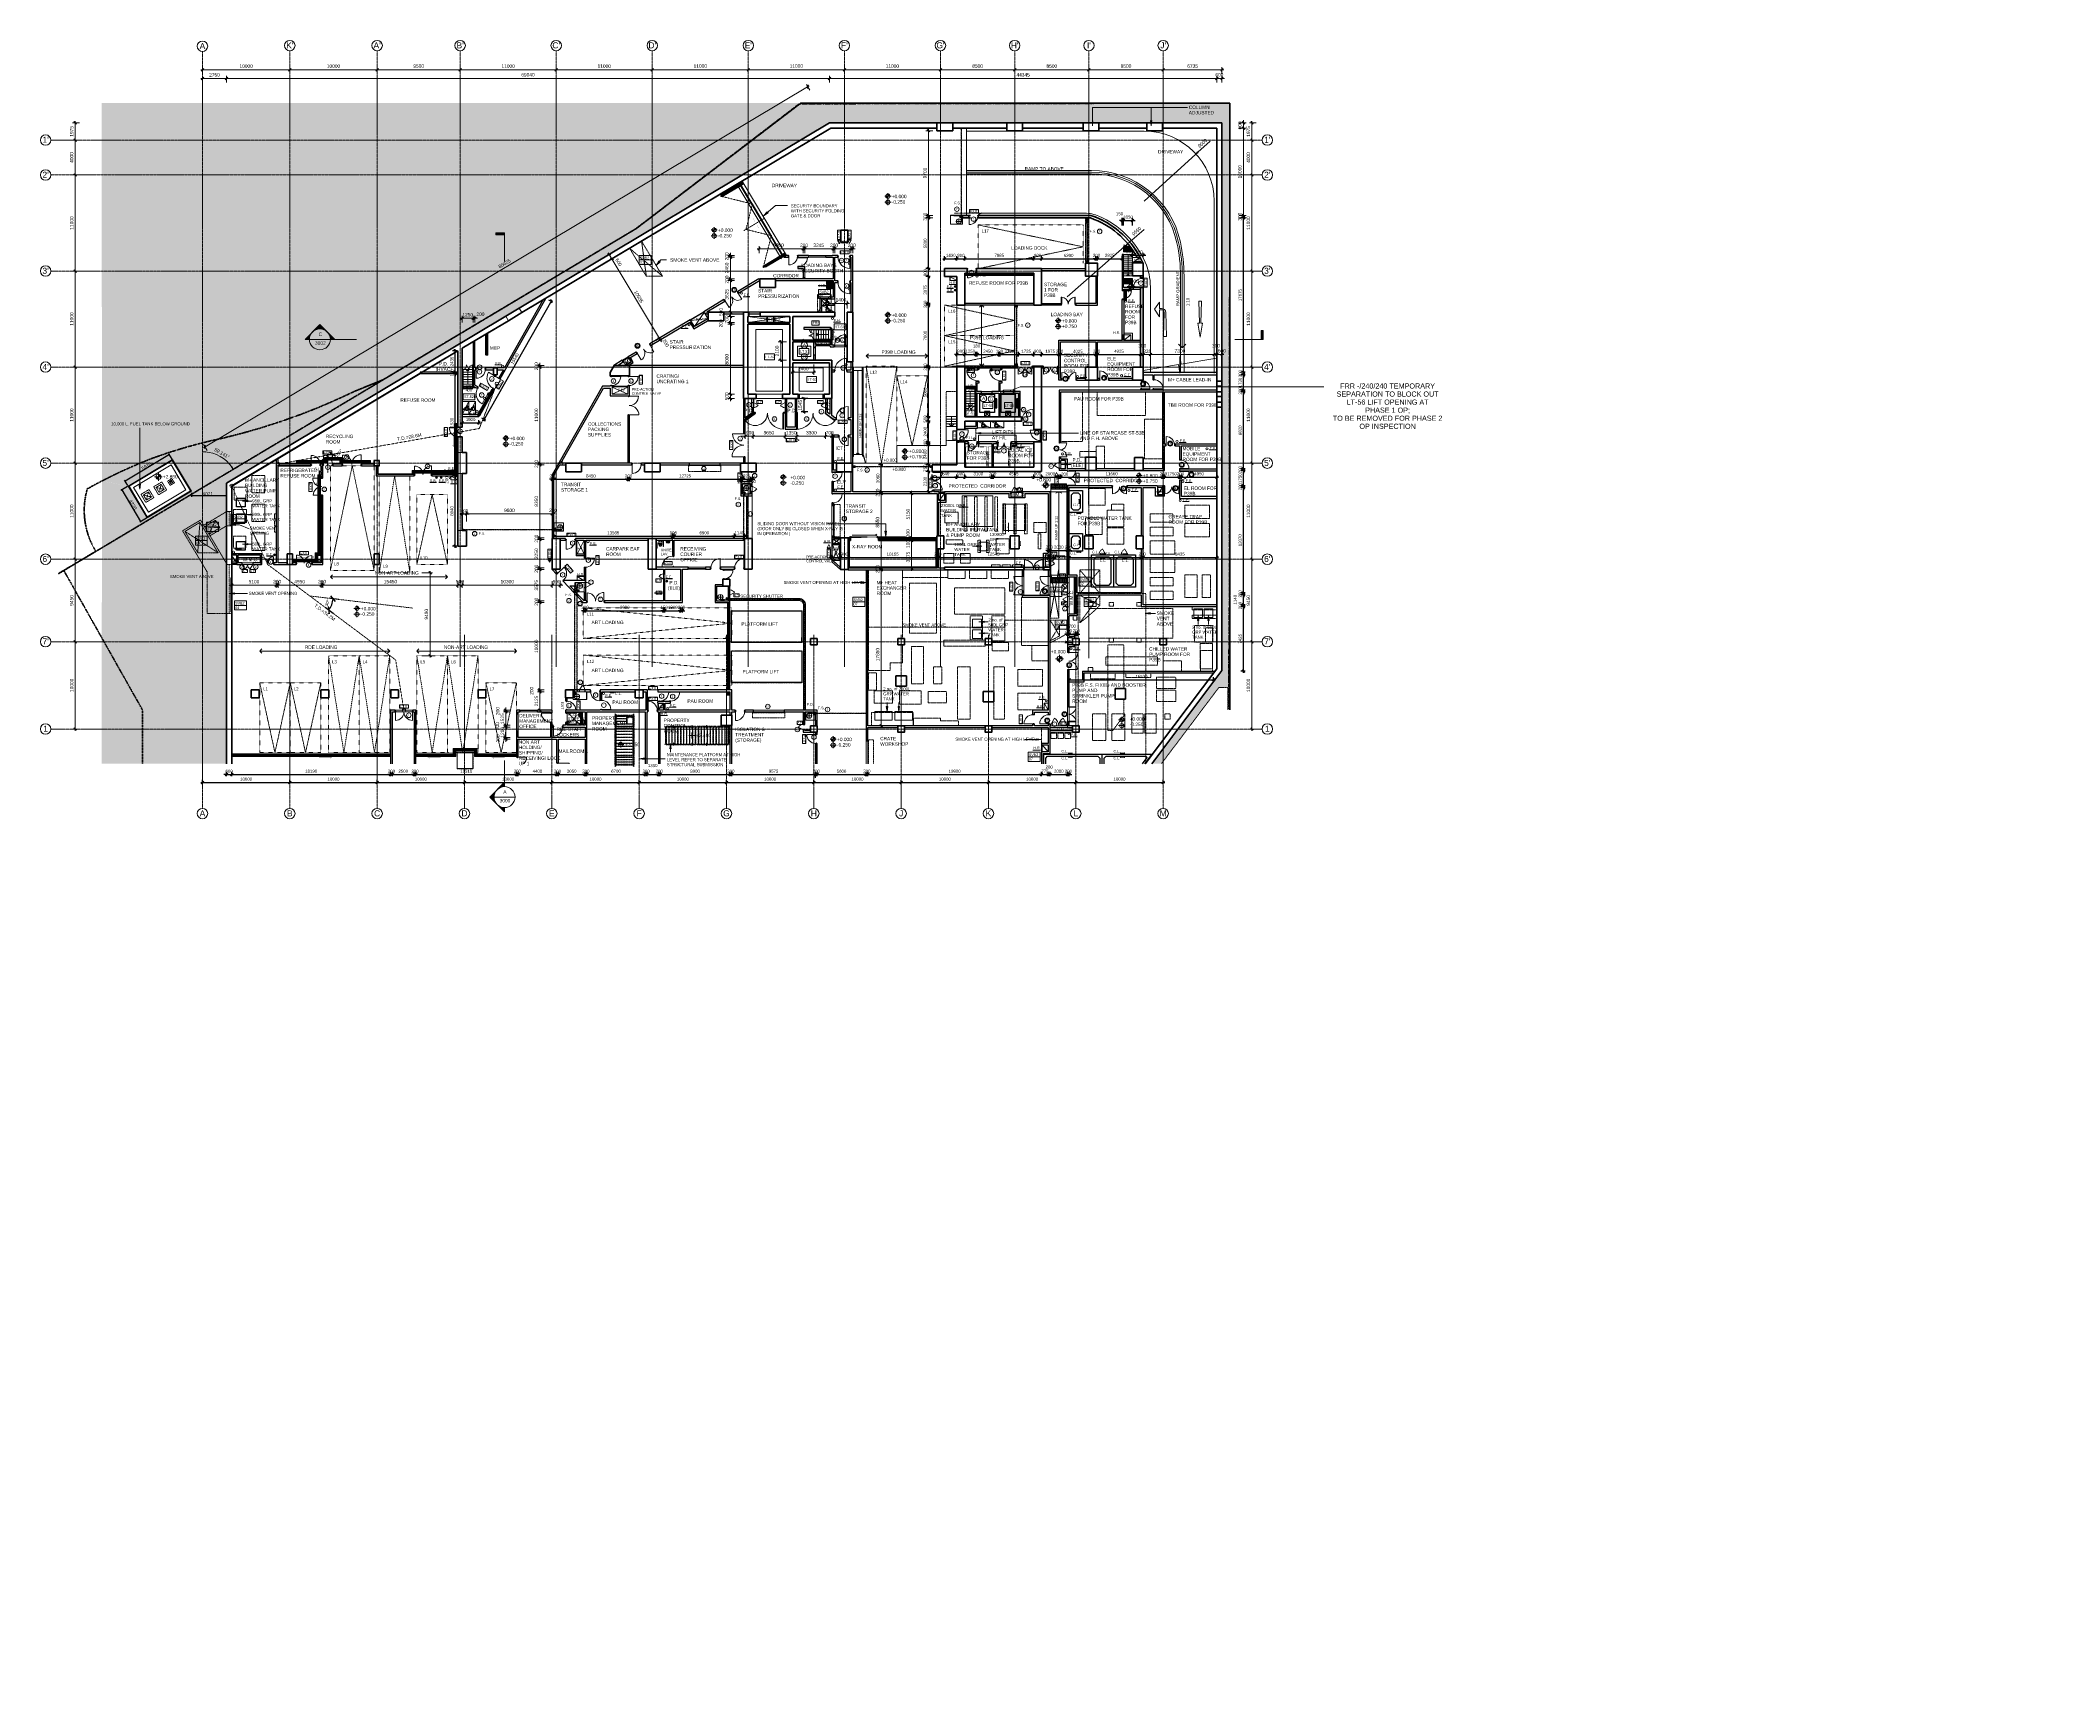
# Model space of a CAD drawing. Header units: millimetres. Extents: x -309924 to 219496, y -330797 to 211873.
# Drawn here: x -11708 to 219496, y 22420 to 211873 of the extents above; entities that cross this region are included whole.
import ezdxf

# ---------------------------------------------------------------- set-up
doc = ezdxf.new("R2010")
doc.units = ezdxf.units.MM
for name, pattern in [('AEC_Dash 0_53mm', [1.06, 0.53, -0.53]), ('Dash', [6, 3, -3]), ('Dash 1_16_', [3.175, 1.5875, -1.5875]), ('Dash2', [3, 1.5, -1.5]), ('Double dash', [24.5, 10, -3, 2, -3, 2, -4.5]), ('Double dash_2_', [42.8625, 15.875, -4.7625, 6.35, -4.7625, 6.35, -4.7625]), ('Grid Line', [21, 12, -3, 3, -3]), ('Hidden', [2.25, 1, -1.25]), ('Hidden_samll_', [3, 2, -1]), ('IMPORT-Hidden_samll_', [3, 2, -1]), ('Long Dash', [13.5, 9, -4.5]), ('Overhead', [1.8, 1.2, -0.6]), ('SMALL DASH', [1.06, 0.53, -0.53])]:
    doc.linetypes.add(name, pattern=pattern)
for name, color, linetype, lineweight in [('0-1', 7, 'Continuous', 5), ('0-3', 7, 'Double dash_2_', 50), ('0-4', 7, 'Continuous', 18), ('3AXXX-TFP-ARC-DWG-1983-P04-LB02-WS4-05$0$A-770-ME_FFE_SA', 91, 'Continuous', 5), ('A-010-M_LINE', 90, 'Continuous', 5), ('A-200-M_WALL', 113, 'Continuous', 13), ('A-200-M_WALL_INT', 2, 'Continuous', 9), ('A-230-M_FLOOR', 192, 'Continuous', 18), ('A-241-M_RAMP', 51, 'Continuous', 5), ('A-325-M_DOOR', 7, 'Continuous', 13), ('A-325-M_DOOR-3', 31, 'Continuous', 13), ('A-325-M_DOOR__FRAME', 7, 'Continuous', 18), ('A-325-M_DOOR_GLASS', 31, 'Continuous', 13), ('A-340-M_RAILING', 11, 'Continuous', 5), ('A-770-ME_FFE_SA', 91, 'Continuous', 5), ('A-770-MH_FFE_SA', 91, 'Overhead', 5), ('A-ANNO-DIMS', 7, 'Continuous', 9), ('A-ANNO-DIMS-1', 7, 'Continuous', 5), ('A-ANNO-NOTE', 7, 'Continuous', 5), ('A-ANNO-NOTE-1', 7, 'Continuous', 20), ('A-DETL', 102, 'Continuous', 5), ('A-DETL-2', 102, 'Continuous', 25), ('A-DETL-3', 102, 'Overhead', 5), ('A-DETL-4', 102, 'Hidden', 5), ('A-DETL-6', 102, 'Dash', 5), ('A-DETL-GENF', 7, 'Continuous', 5), ('A-DETL-GENF-6', 7, 'Hidden_samll_', 5), ('A-DETL-GENF-HDLN', 7, 'Hidden', 5), ('A-DETL-HDLN-1', 7, 'Dash2', 5), ('A-DETL-THIN', 7, 'Continuous', 5), ('A-DOOR', 7, 'Continuous', 5), ('A-DOOR-1', 7, 'Continuous', 9), ('A-DOOR-FRAM', 7, 'Continuous', 5), ('A-DOOR-HDLN', 7, 'Long Dash', 5), ('A-DOOR-OPNG', 7, 'Continuous', 18), ('A-FLOR', 7, 'Continuous', 18), ('A-FLOR-LEVL-1', 7, 'Continuous', 9), ('A-FLOR-OVHD', 7, 'Overhead', 5), ('A-GENM', 7, 'Continuous', 5), ('A-GLAZ', 7, 'Continuous', 5), ('A-GLAZ-1', 7, 'Continuous', 18), ('A-GLAZ-2', 7, 'Continuous', 9), ('A-WALL', 113, 'Continuous', 9), ('A-WALL-2', 7, 'Continuous', 35), ('A-WALL-3', 7, 'Continuous', 13), ('A-WALL-4', 7, 'Continuous', 35), ('C-PROP-LINE', 7, 'Double dash', 70), ('C-PROP-LINE-1', 7, 'Double dash_2_', 50), ('Dims-M_ANCILLARYBUILDING1-F_dwg-1', 7, 'Continuous', 9), ('G-ANNO-DIMS', 7, 'Continuous', 5), ('G-ANNO-TEXT', 7, 'Continuous', 5), ('I-WALL', 7, 'Continuous', 9), ('I-WALL-3', 7, 'Continuous', 18), ('I-WALL-4', 7, 'Continuous', 30), ('OAP030__', 7, 'Continuous', 13), ('OAP280_B', 4, 'Continuous', 25), ('OAP280_C', 210, 'Continuous', 50), ('OAP280_W', 210, 'Continuous', 50), ('OAP502', 250, 'Continuous', 9), ('P-SANR-FIXT', 7, 'Continuous', 5), ('PHASE 2', 53, 'Dash 1_16_', 0), ('PHASE 2 UNDERLINE', 10, 'SMALL DASH', 35), ('Q-SPCQ', 7, 'Continuous', 5), ('Q-SPCQ-HDLN', 7, 'Overhead', 5), ('REMOVED', 5, 'Dash', 5), ('S-COLS-2', 7, 'Continuous', 35), ('S-COLS-3', 7, 'Continuous', 13), ('S-COLS-4', 7, 'Continuous', 13), ('S-GRID-1', 7, 'Grid Line', 5), ('S-GRID-IDEN', 7, 'Continuous', 5), ('S-STRS', 7, 'Continuous', 5), ('S-STRS-2', 7, 'Overhead', 5), ('S-STRS-MBND', 7, 'Continuous', 5), ('Surface Channel', 255, 'Continuous', 5), ('UNDERLINE', 10, 'Continuous', 30)]:
    doc.layers.add(name, color=color, linetype=linetype, lineweight=lineweight)
for name, color, linetype, lineweight, true_color in [('A-DETL-GENF-5', 7, 'Continuous', 9, 0x525252), ('A-WALL-PATT-1', 7, 'Continuous', 9, 0x009369), ('E-EQMT', 7, 'IMPORT-Hidden_samll_', 5, 0x656565), ('Q-SPCQ-1', 7, 'Continuous', 5, 0xdfbfff)]:
    doc.layers.add(name, color=color, linetype=linetype, lineweight=lineweight, true_color=true_color)
for name, color, linetype in [('A-Evtr', 4, 'Continuous'), ('as built dims 190807', 10, 'Continuous'), ('B2 HP$0$WELD', 253, 'Continuous'), ('B2 plinth$0$as built dims 190807', 10, 'Continuous'), ('Generic Models', 7, 'Continuous')]:
    doc.layers.add(name, color=color, linetype=linetype)
doc.layers.add('I-WALL-1', color=7, linetype='Continuous', true_color=0xd9ffd9)
doc.styles.add('Arial', font='arial.ttf', dxfattribs={"height": 122.941617})
doc.styles.add('Arial Narrow', font='ARIALN.TTF', dxfattribs={"height": 353.981763})
doc.styles.add('Arial Narrow_1', font='ARIALN.TTF', dxfattribs={"height": 294.984802})
doc.styles.add('Arial_1', font='arial.ttf', dxfattribs={"height": 393.413174})
doc.styles.add('Arial_10', font='arial.ttf', dxfattribs={"height": 295.05988})
doc.styles.add('Arial_11', font='arial.ttf', dxfattribs={"height": 354.071856})
doc.styles.add('Arial_2', font='arial.ttf', dxfattribs={"height": 1.475299})
doc.styles.add('Arial_3', font='arial.ttf', dxfattribs={"height": 1.081886})
doc.styles.add('Arial_4', font='arial.ttf', dxfattribs={"height": 688.473054})
doc.styles.add('Arial_5', font='arial.ttf', dxfattribs={"width": 0.9, "height": 393.413174})
doc.styles.add('Arial_6', font='arial.ttf', dxfattribs={"height": 1.18024})
doc.styles.add('Arial_7', font='arial.ttf', dxfattribs={"width": 0.8, "height": 1.967066})
doc.styles.add('Arial_8', font='arial.ttf', dxfattribs={"width": 0.8, "height": 295.05988})
doc.styles.add('Arial_9', font='arial.ttf', dxfattribs={"width": 0.8, "height": 393.413174})
doc.dimstyles.new('Diagonal_-_1_5mm_Arial', dxfattribs={"dimscale": 304.8, "dimtxt": 400, "dimasz": 0.984252, "dimexe": 0.984252, "dimexo": 0.0625, "dimgap": 0.656168, "dimtad": 1, "dimdec": 0, "dimrnd": 5, "dimzin": 0, "dimdsep": 46, "dimtxsty": 'Arial_1', "dimblk1": 'OBLIQUE', "dimblk2": 'OBLIQUE', "dimsah": 1, "dimcen": 0.09, "dimdle": 0.328084, "dimadec": 0, "dimazin": 0, "dimtfac": 1, "dimtdec": 4, "dimtix": 1, "dimtmove": 0, "dimatfit": 3, "dimfxl": 1.574803, "dimfxlon": 1, "dimtvp": 1, "dimtolj": 1, "dimtzin": 0, "dimarcsym": 2})
doc.dimstyles.new('Diagonal_-_1_8mm_Arial_2', dxfattribs={"dimscale": 304.8, "dimtxt": 360, "dimasz": 1.968504, "dimexe": 1.574803, "dimexo": 0.984252, "dimgap": 1.148294, "dimtad": 1, "dimdec": 0, "dimrnd": 5, "dimzin": 0, "dimdsep": 46, "dimtxsty": 'Arial_11', "dimblk1": 'OBLIQUE', "dimblk2": 'OBLIQUE', "dimsah": 1, "dimcen": 0.09, "dimdle": 1.574803, "dimadec": 0, "dimazin": 0, "dimtfac": 1, "dimtdec": 4, "dimtmove": 1, "dimatfit": 1, "dimfxl": 1, "dimtvp": 1, "dimtolj": 1, "dimtzin": 0, "dimarcsym": 2})
doc.dimstyles.new('Diagonal_-_1_8mm_Arial_2_1', dxfattribs={"dimscale": 304.8, "dimtxt": 360, "dimasz": 1.968504, "dimexe": 1.574803, "dimexo": 0.984252, "dimgap": 1.148294, "dimtad": 1, "dimdec": 0, "dimrnd": 5, "dimzin": 0, "dimdsep": 46, "dimtxsty": 'Arial_11', "dimblk1": 'OBLIQUE', "dimblk2": 'OBLIQUE', "dimsah": 1, "dimcen": 0.09, "dimdle": 1.574803, "dimadec": 0, "dimazin": 0, "dimtfac": 1, "dimtdec": 4, "dimtix": 1, "dimtmove": 0, "dimatfit": 3, "dimfxl": 1, "dimtvp": 1, "dimtolj": 1, "dimtzin": 0, "dimarcsym": 2})
doc.dimstyles.new('Diagonal_-_2_0mm_Arial', dxfattribs={"dimscale": 304.8, "dimtxt": 500, "dimasz": 0.984252, "dimexe": 0.984252, "dimexo": 0.984252, "dimgap": 0.656168, "dimtad": 1, "dimdec": 0, "dimrnd": 5, "dimzin": 0, "dimdsep": 46, "dimtxsty": 'Arial_11', "dimblk1": 'OBLIQUE', "dimblk2": 'OBLIQUE', "dimsah": 1, "dimcen": 0.09, "dimdle": 0.656168, "dimadec": 0, "dimazin": 0, "dimtfac": 1, "dimtdec": 4, "dimtix": 1, "dimtmove": 0, "dimatfit": 3, "dimfxl": 1, "dimtvp": 1, "dimtolj": 1, "dimtzin": 0, "dimarcsym": 2})
doc.dimstyles.new('STR_mm_D2_5_Tick_14', dxfattribs={"dimscale": 304.8, "dimtxt": 125, "dimasz": 0.328084, "dimexe": 0.393701, "dimexo": 0.246063, "dimgap": 0.049213, "dimtad": 1, "dimdec": 0, "dimzin": 0, "dimdsep": 46, "dimtxsty": 'Arial_9', "dimblk1": 'OBLIQUE', "dimblk2": 'OBLIQUE', "dimsah": 1, "dimcen": 0.09, "dimadec": 1, "dimazin": 0, "dimtfac": 1, "dimtdec": 4, "dimtix": 1, "dimtmove": 0, "dimatfit": 3, "dimfxl": 1, "dimtvp": 1, "dimtolj": 1, "dimtzin": 0, "dimarcsym": 2})
pattern_1 = [(45, (0, 0), (1e-13, 1796.051), [1270, -1270]), (45, (-336.8, 336.8), (1e-13, 1796.051), [1270, -1270]), (45, (-673.5, 673.5), (1e-13, 1796.051), [1270, -1270]), (135, (-673.5, 898), (-1796.051, 1e-13), [1270, -1270]), (135, (-336.8, 1234.8), (-1796.051, 1e-13), [1270, -1270]), (135, (0, 1571.5), (-1796.051, 1e-13), [1270, -1270])]
pattern_2 = [(45, (-3598.9628, 5779.7869), (-0.5612660076, 0.5612660076), [])]
pattern_3 = [(45, (-3648.9628, 5779.7869), (-0.5612660076, 0.5612660076), [])]

# ---------------------------------------------------------------- blocks, each defined once
blk = doc.blocks.new('Family - ___-1112717-B2_F PLAN _2 OF 2_')
at = {"layer": 'C-PROP-LINE', "ltscale": 0.5}
for p, q in [((124200, 204684), (75195, 204615)), ((124469, 204684), (124200, 204684)), ((124462, 151157), (124469, 204684)), ((-5367, 153361), (-9055, 151159)), ((-9055, 151159), (-9629, 150815)), ((124355, 137750), (124462, 151157)), ((124335, 135294), (124355, 137750))]:
    blk.add_line(p, q, dxfattribs=at)
at = {"layer": 'C-PROP-LINE', "ltscale": 0.2}
for p, q in [((-3047, 162219), (-3958, 161772)), ((-2639, 162413), (-3047, 162219)), ((-2077, 162673), (-2639, 162413)), ((-1304, 163019), (-2077, 162673)), ((-243, 163471), (-1304, 163019)), ((-147, 163512), (-243, 163471)), ((-5260, 161097), (-6340, 160509)), ((-5032, 161218), (-5260, 161097)), ((-4657, 161415), (-5032, 161218)), ((-3958, 161772), (-4657, 161415))]:
    blk.add_line(p, q, dxfattribs=at)
at = {"layer": 'C-PROP-LINE', "ltscale": 0.3}
blk.add_lwpolyline([(75195, 204615), (56424, 190270), (27494, 172990), (24317, 171707), (22343, 170786), (20247, 169882), (19207, 169463), (18068, 169024), (15862, 168236), (13632, 167518), (11379, 166872), (9105, 166298)], dxfattribs=at)
at = {"layer": 'C-PROP-LINE', "ltscale": 0.25}
blk.add_lwpolyline([(9058, 166288), (7630, 165970), (6572, 165716), (4798, 165224), (3396, 164796), (1808, 164263), (1020, 163978), (-147, 163512)], dxfattribs=at)
at = {"layer": 'C-PROP-LINE', "ltscale": 0.5}
blk.add_arc((2263, 158040), 8950, 163.98935, 211.51865, dxfattribs=at)
blk = doc.blocks.new('ARC_ANN_Toilet Universal - ARC_ANN_Toilet Universal-972495-B2_F PLAN _2 OF 2_')
at = {"layer": 'A-DETL-GENF-6'}
for p, q in [((-750, -750), (-750, 750)), ((-750, 750), (750, 750)), ((-750, 750), (750, -750)), ((-750, -750), (750, 750)), ((750, 750), (750, -750)), ((750, -750), (-750, -750))]:
    blk.add_line(p, q, dxfattribs=at)
blk = doc.blocks.new('ARC_ANN_EXIT - ARC_ANN_EXIT-878429-B2_F PLAN _2 OF 2_')
at = {"layer": 'A-ANNO-NOTE'}
for p, q in [((-2.1, 0), (-2.1, 1.9)), ((-2.1, 1.9), (3.1, 1.9)), ((3.1, 0), (-2.1, 0)), ((3.1, 1.9), (3.1, 0))]:
    blk.add_line(p, q, dxfattribs=at)
at = {"layer": 'A-ANNO-NOTE', "insert": (0.4, 1.7), "char_height": 1.48, "width": 5.454, "attachment_point": 2, "line_spacing_factor": 0.938532, "style": 'Arial_2'}
blk.add_mtext('EXIT', dxfattribs=at)
blk = doc.blocks.new('ARC_ANN_HR_HOSE-REEL - ARC_ANN_HR_HOSE-REEL-881492-B2_F PLAN _2 OF 2_')
at = {"layer": 'A-ANNO-NOTE-1'}
blk.add_line((-1.8, 0), (2.2, 0), dxfattribs=at)
at = {"layer": 'A-ANNO-NOTE', "insert": (0.4, 1.7), "char_height": 1.48, "width": 4.896, "attachment_point": 2, "line_spacing_factor": 0.938532, "style": 'Arial_2'}
blk.add_mtext('H.R.', dxfattribs=at)
blk = doc.blocks.new('Grid - 3mm-2917264-B2_F PLAN _2 OF 2_')
at = {"layer": 'S-GRID-IDEN'}
blk.add_circle((0, 0), 3, dxfattribs=at)
blk = doc.blocks.new('ARC_ANN_FE_FIRE-EXTINGUISHER - 4-883778-B2_F PLAN _2 OF 2_')
at = {"layer": 'A-ANNO-NOTE'}
blk.add_circle((2.7, -0.8), 0.6, dxfattribs=at)
at = {"layer": 'A-ANNO-NOTE-1'}
blk.add_line((-1.8, 0), (2.2, 0), dxfattribs=at)
at = {"layer": 'A-ANNO-NOTE', "insert": (0.4, 1.7), "char_height": 1.48, "width": 4.5, "attachment_point": 2, "line_spacing_factor": 0.938532, "style": 'Arial_2'}
blk.add_mtext('F.E.', dxfattribs=at)
blk = doc.blocks.new('ARC_ANN_FE_FIRE-EXTINGUISHER - 3-883776-B2_F PLAN _2 OF 2_')
at = {"layer": 'A-ANNO-NOTE'}
blk.add_circle((-2.7, -0.8), 0.6, dxfattribs=at)
at = {"layer": 'A-ANNO-NOTE-1'}
blk.add_line((-1.8, 0), (2.2, 0), dxfattribs=at)
at = {"layer": 'A-ANNO-NOTE', "insert": (0.4, 1.7), "char_height": 1.48, "width": 4.5, "attachment_point": 2, "line_spacing_factor": 0.938532, "style": 'Arial_2'}
blk.add_mtext('F.E.', dxfattribs=at)
blk = doc.blocks.new('ARC_ANN_FE_FIRE-EXTINGUISHER - 1-883772-B2_F PLAN _2 OF 2_')
at = {"layer": 'A-ANNO-NOTE'}
blk.add_circle((-2.7, 2), 0.6, dxfattribs=at)
at = {"layer": 'A-ANNO-NOTE-1'}
blk.add_line((-1.8, 0), (2.2, 0), dxfattribs=at)
at = {"layer": 'A-ANNO-NOTE', "insert": (0.4, 1.7), "char_height": 1.48, "width": 4.5, "attachment_point": 2, "line_spacing_factor": 0.938532, "style": 'Arial_2'}
blk.add_mtext('F.E.', dxfattribs=at)
blk = doc.blocks.new('ARC_ANN_FE_FIRE-EXTINGUISHER - 2-883774-B2_F PLAN _2 OF 2_')
at = {"layer": 'A-ANNO-NOTE'}
blk.add_circle((2.7, 2), 0.6, dxfattribs=at)
at = {"layer": 'A-ANNO-NOTE-1'}
blk.add_line((-1.8, 0), (2.2, 0), dxfattribs=at)
at = {"layer": 'A-ANNO-NOTE', "insert": (0.4, 1.7), "char_height": 1.48, "width": 4.5, "attachment_point": 2, "line_spacing_factor": 0.938532, "style": 'Arial_2'}
blk.add_mtext('F.E.', dxfattribs=at)
blk = doc.blocks.new('ARC_ANN_ACCESS PANEL - AP-910189-B2_F PLAN _2 OF 2_')
at = {"layer": 'A-ANNO-NOTE'}
for p, q in [((-1.6, -0.9), (-1.6, 0.9)), ((-1.6, 0.9), (1.6, 0.9)), ((1.6, -0.9), (1.6, 0.9)), ((1.6, -0.9), (-1.6, -0.9))]:
    blk.add_line(p, q, dxfattribs=at)
at = {"layer": 'A-ANNO-NOTE', "insert": (0.1, 0.6), "char_height": 1.08, "width": 3.405, "attachment_point": 2, "line_spacing_factor": 0.938532, "style": 'Arial_3'}
blk.add_mtext('A.P.', dxfattribs=at)
blk = doc.blocks.new('ARC_ANN_FIRE-RATING_one_ - none-909519-B2_F PLAN _2 OF 2_')
at = {"layer": 'A-ANNO-NOTE'}
blk.add_circle((0, 0), 1.3, dxfattribs=at)
at = {"layer": 'A-ANNO-NOTE', "insert": (-0.1, 0.6), "char_height": 1.18, "width": 1.094, "attachment_point": 2, "line_spacing_factor": 0.938532, "style": 'Arial_6'}
blk.add_mtext('1', dxfattribs=at)
blk = doc.blocks.new('ARC_ANN_FIRE-RATING_two_ - none-909955-B2_F PLAN _2 OF 2_')
at = {"layer": 'A-ANNO-NOTE'}
blk.add_circle((0, 0), 1.3, dxfattribs=at)
at = {"layer": 'A-ANNO-NOTE', "insert": (-0.1, 0.6), "char_height": 1.18, "width": 1.094, "attachment_point": 2, "line_spacing_factor": 0.938532, "style": 'Arial_6'}
blk.add_mtext('2', dxfattribs=at)
blk = doc.blocks.new('ARC_ANN_FIRE-RATING_four_ - none-909737-B2_F PLAN _2 OF 2_')
at = {"layer": 'A-ANNO-NOTE'}
blk.add_circle((0, 0), 1.3, dxfattribs=at)
at = {"layer": 'A-ANNO-NOTE', "insert": (-0.1, 0.6), "char_height": 1.18, "width": 1.094, "attachment_point": 2, "line_spacing_factor": 0.938532, "style": 'Arial_6'}
blk.add_mtext('4', dxfattribs=at)
blk = doc.blocks.new('ARC_ANN_FIRE-RATING_two_ - top right-911182-B2_F PLAN _2 OF 2_')
at = {"layer": 'A-ANNO-NOTE'}
for centre, radius in [((0, 0), 1.3), ((1.7, 1.9), 0.6)]:
    blk.add_circle(centre, radius, dxfattribs=at)
at = {"layer": 'A-ANNO-NOTE', "insert": (-0.1, 0.6), "char_height": 1.18, "width": 1.094, "attachment_point": 2, "line_spacing_factor": 0.938532, "style": 'Arial_6'}
blk.add_mtext('2', dxfattribs=at)
blk = doc.blocks.new('ARC_ANN_FIRE-RATING_two_ - bottom right-911402-B2_F PLAN _2 OF 2_')
at = {"layer": 'A-ANNO-NOTE'}
for centre, radius in [((0, 0), 1.3), ((1.7, -1.9), 0.6)]:
    blk.add_circle(centre, radius, dxfattribs=at)
at = {"layer": 'A-ANNO-NOTE', "insert": (-0.1, 0.6), "char_height": 1.18, "width": 1.094, "attachment_point": 2, "line_spacing_factor": 0.938532, "style": 'Arial_6'}
blk.add_mtext('2', dxfattribs=at)
blk = doc.blocks.new('ARC_ANN_FIRE SHUTTER - 1-5166234-B2_F PLAN _2 OF 2_')
at = {"layer": 'A-ANNO-NOTE', "insert": (0.4, 1.7), "char_height": 1.48, "width": 4.5, "attachment_point": 2, "line_spacing_factor": 0.938532, "style": 'Arial_2'}
blk.add_mtext('F.S.', dxfattribs=at)
blk = doc.blocks.new('ARC_ANN_SYMB_LIFT_FRS - FRS-LIFT-5376037-B2_F PLAN _2 OF 2_')
at = {"layer": 'A-ANNO-NOTE'}
blk.add_circle((0, 0), 1.8, dxfattribs=at)
at = {"layer": 'A-ANNO-NOTE', "insert": (0.1, 1), "char_height": 1.97, "width": 1.728, "attachment_point": 2, "line_spacing_factor": 0.938532, "style": 'Arial_7'}
blk.add_mtext('A', dxfattribs=at)
blk = doc.blocks.new('ARC_ANN_SV - SVB2-674244-B2_F PLAN _2 OF 2_')
at = {"layer": 'A-ANNO-NOTE'}
for p, q in [((-3.5, -2.6), (-3.5, 2.6)), ((-3.5, 2.6), (3.3, 2.6)), ((-3.5, 0), (3.3, 0)), ((3.3, 2.6), (3.3, -2.6)), ((3.3, -2.6), (-3.5, -2.6))]:
    blk.add_line(p, q, dxfattribs=at)
blk = doc.blocks.new('Spot Elevations - Spot Elevation - Target Filled_FFL_SFL-5422820-B2_F PLAN _2 OF 2_')
at = {"layer": 'G-ANNO-DIMS'}
h = blk.add_hatch(color=256, dxfattribs=at)
edge = h.paths.add_edge_path(flags=0)
edge.add_arc((0, 5.5), 1.2, 180, 270, ccw=False)
edge.add_line((-1.2, 5.5), (0, 5.5))
edge.add_line((0, 5.5), (0, 4.3))
h = blk.add_hatch(color=256, dxfattribs=at)
edge = h.paths.add_edge_path(flags=0)
edge.add_arc((0, 5.5), 1.2, 0, 90, ccw=False)
edge.add_line((1.2, 5.5), (0, 5.5))
edge.add_line((0, 5.5), (0, 6.7))
for p, q in [((-1.7, 5.5), (1.8, 5.5)), ((-1.7, 2.1), (1.8, 2.1)), ((0, 5.5), (-1.2, 5.5)), ((0, 3.8), (0, 7.2)), ((0, 6.7), (0, 5.5)), ((0, 4.3), (0, 5.5)), ((0, 5.5), (1.2, 5.5)), ((0, 0.4), (0, 3.8))]:
    blk.add_line(p, q, dxfattribs=at)
for centre in [(0, 5.5), (0, 2.1)]:
    blk.add_circle(centre, 1.2, dxfattribs=at)
for start, end in [(180, 270), (360, 90)]:
    blk.add_arc((0, 5.5), 1.2, start, end, dxfattribs=at)
blk = doc.blocks.new('ARC_ANN_PD - ARC_ANN_SS-5466293-B2_F PLAN _2 OF 2_')
at = {"layer": 'A-ANNO-NOTE', "insert": (0.4, 1.7), "char_height": 1.48, "width": 4.77, "attachment_point": 2, "line_spacing_factor": 0.938532, "style": 'Arial_2'}
blk.add_mtext('P.D.', dxfattribs=at)
blk = doc.blocks.new('Spot Elevations - Spot Elevation - Exterior Filled-23614-B2_F PLAN _2 OF 2_')
at = {"layer": 'G-ANNO-DIMS'}
h = blk.add_hatch(color=256, dxfattribs=at)
edge = h.paths.add_edge_path(flags=0)
edge.add_arc((-2.2, 2.2), 1.5, 180, 270, ccw=False)
edge.add_line((-3.7, 2.2), (-2.2, 2.2))
edge.add_line((-2.2, 2.2), (-2.2, 0.7))
h = blk.add_hatch(color=256, dxfattribs=at)
edge = h.paths.add_edge_path(flags=0)
edge.add_arc((-2.2, 2.2), 1.5, 0, 90, ccw=False)
edge.add_line((-0.7, 2.2), (-2.2, 2.2))
edge.add_line((-2.2, 2.2), (-2.2, 3.8))
for p, q in [((-4.5, 2.2), (0, 2.2)), ((-2.2, 2.2), (-3.7, 2.2)), ((-2.2, 0), (-2.2, 4.5)), ((-2.2, 3.8), (-2.2, 2.2)), ((-2.2, 0.7), (-2.2, 2.2)), ((-2.2, 2.2), (-0.7, 2.2))]:
    blk.add_line(p, q, dxfattribs=at)
blk.add_circle((-2.2, 2.2), 1.5, dxfattribs=at)
for start, end in [(180, 270), (360, 90)]:
    blk.add_arc((-2.2, 2.2), 1.5, start, end, dxfattribs=at)
blk = doc.blocks.new('ARC_ANN_EXIT_DIRECTIONAL_ - DIRECTION_R-5868668-B2_F PLAN _2 OF 2_')
at = {"layer": 'A-ANNO-NOTE'}
for p, q in [((-2.1, 0), (-2.1, 1.9)), ((-2.1, 1.9), (3.1, 1.9)), ((3.1, 0), (-2.1, 0)), ((3.1, 1.9), (3.1, 0)), ((5.4, 1), (3.7, 1.9)), ((3.7, 1.9), (3.7, 0)), ((3.7, 0), (5.4, 1))]:
    blk.add_line(p, q, dxfattribs=at)
at = {"layer": 'A-ANNO-NOTE', "insert": (0.4, 1.7), "char_height": 1.48, "width": 5.454, "attachment_point": 2, "line_spacing_factor": 0.938532, "style": 'Arial_2'}
blk.add_mtext('EXIT', dxfattribs=at)
blk = doc.blocks.new('ARC_ANN_SMOKE SEAL_HOLD OPEN DOOR_ - none-5827350-B2_F PLAN _2 OF 2_')
at = {"layer": 'A-ANNO-NOTE'}
blk.add_circle((0, 0), 1.3, dxfattribs=at)
at = {"layer": 'A-ANNO-NOTE', "insert": (-0.1, 0.6), "char_height": 1.18, "width": 1.31, "attachment_point": 2, "line_spacing_factor": 0.938532, "style": 'Arial_6'}
blk.add_mtext('S', dxfattribs=at)
blk = doc.blocks.new('_Oblique')
at = {"color": 0, "linetype": 'ByBlock', "lineweight": -2}
blk.add_line((-0.5, -0.5), (0.5, 0.5), dxfattribs=at)
blk = doc.blocks.new('DIMBLOCK1-B2_F PLAN _2 OF 2_')
at = {"layer": 'A-ANNO-DIMS-1', "color": 0, "lineweight": -2, "transparency": 16777216}
for p, q in [((21208, 163164), (21208, 164304)), ((22389, 164571), (21266, 164373))]:
    blk.add_line(p, q, dxfattribs=at)
blk.add_arc((21208, 164362), 539, 270, 10, dxfattribs=at)
at = {"layer": 'Defpoints', "color": 0, "transparency": 16777216}
for p in [(21208, 164362), (22684, 164623), (21208, 162864), (21504, 163912)]:
    blk.add_point(p, dxfattribs=at)
at = {"layer": 'A-ANNO-DIMS-1', "color": 0, "lineweight": -2, "transparency": 16777216, "xscale": 599.9999999999997, "yscale": 599.9999999999997, "zscale": 599.9999999999997}
for p, rotation in [((21739, 164456), 99.99999999999925), ((21208, 163824), 180.0000000000001)]:
    blk.add_blockref('_Oblique', p, dxfattribs=dict(at, rotation=rotation))
at = {"layer": 'A-ANNO-DIMS-1', "color": 0, "transparency": 16777216, "insert": (22466, 164584), "char_height": 354.1, "attachment_point": 5, "rotation": 50, "line_spacing_factor": 0.938532, "style": 'Arial_11'}
blk.add_mtext('\\A1;100°', dxfattribs=at)
blk = doc.blocks.new('DIMBLOCK2-B2_F PLAN _2 OF 2_')
at = {"layer": 'A-ANNO-DIMS-1', "color": 0, "lineweight": -2, "transparency": 16777216}
for p, q in [((22474, 147850), (21342, 147983)), ((21832, 146239), (20918, 146921))]:
    blk.add_line(p, q, dxfattribs=at)
blk.add_arc((19147, 148242), 2689, 323.27759, 353.27759, dxfattribs=at)
at = {"layer": 'Defpoints', "color": 0, "transparency": 16777216}
for p in [(19147, 148242), (21550, 147033), (22073, 146060), (22772, 147815)]:
    blk.add_point(p, dxfattribs=at)
at = {"layer": 'A-ANNO-DIMS-1', "color": 0, "lineweight": -2, "transparency": 16777216, "xscale": 599.9999999999997, "yscale": 599.9999999999997, "zscale": 599.9999999999997}
for p, rotation in [((21818, 147927), 83.27759072468382), ((21303, 146634), 233.2775907246842)]:
    blk.add_blockref('_Oblique', p, dxfattribs=dict(at, rotation=rotation))
at = {"layer": 'A-ANNO-DIMS-1', "color": 0, "transparency": 16777216, "insert": (21153, 147443), "char_height": 354.1, "attachment_point": 5, "rotation": 68.27759, "style": 'Arial_11'}
blk.add_mtext('\\A1;30°', dxfattribs=at)
blk = doc.blocks.new('DIMBLOCK3-B2_F PLAN _2 OF 2_')
at = {"layer": 'A-ANNO-DIMS-1', "color": 0, "lineweight": -2, "transparency": 16777216}
for p, q in [((76155, 170856), (75394, 170856)), ((76155, 169313), (75394, 169313)), ((75694, 170956), (75694, 169213))]:
    blk.add_line(p, q, dxfattribs=at)
at = {"layer": 'Defpoints', "color": 0, "transparency": 16777216}
for p in [(75694, 169313), (76174, 170856), (76174, 169313)]:
    blk.add_point(p, dxfattribs=at)
at = {"layer": 'A-ANNO-DIMS-1', "color": 0, "lineweight": -2, "transparency": 16777216, "xscale": 299.9999999999999, "yscale": 299.9999999999999, "zscale": 299.9999999999999}
for p, rotation in [((75694, 170856), 89.99970000000012), ((75694, 169313), 269.9997000000001)]:
    blk.add_blockref('_Oblique', p, dxfattribs=dict(at, rotation=rotation))
at = {"layer": 'A-ANNO-DIMS-1', "color": 0, "transparency": 16777216, "insert": (75293, 170084), "char_height": 393.4, "attachment_point": 5, "rotation": 89.9997, "style": 'Arial_1'}
blk.add_mtext('\\A1;1545', dxfattribs=at)
blk = doc.blocks.new('ARC_DOOR_M50_DOUBLE_METAL - 1800x2100mm-33554694-B2_F PLAN _2 OF 2_')
at = {"layer": 'A-DOOR'}
for p, q in [((-967, 100), (-967, 1065.5)), ((-967, 100), (-923, 100)), ((967, 100), (923, 100)), ((967, 100), (967, 1065.5))]:
    blk.add_line(p, q, dxfattribs=at)
for centre, start, end in [((-967, 100), 360, 90), ((967, 100), 90, 180)]:
    blk.add_arc(centre, 965.5, start, end, dxfattribs=at)
at = {"layer": 'A-DOOR-FRAM'}
for p, q in [((-970, 100), (-1007, 100)), ((-970, 53), (-970, 100)), ((-900, 53), (-970, 53)), ((-970, -52), (-970, 46)), ((-970, 46), (-900, 46)), ((-900, 46), (-900, 53)), ((970, 53), (900, 53)), ((900, 53), (900, 46)), ((900, 46), (970, 46)), ((1007, 100), (970, 100)), ((970, 100), (970, 53)), ((970, 46), (970, -52)), ((-1007, -52), (-970, -52)), ((970, -52), (1007, -52))]:
    blk.add_line(p, q, dxfattribs=at)
blk = doc.blocks.new('ARC_DOOR_M40_SINGLE_METAL - 900x2100mm-33263912-B2_F PLAN _2 OF 2_')
at = {"layer": 'A-DOOR'}
blk.add_line((517, 52), (517, 1086), dxfattribs=at)
at = {"layer": 'A-DOOR-FRAM'}
for p, q in [((-520, 52), (-557, 52)), ((-520, -8), (-520, 52)), ((557, 52), (520, 52)), ((520, 52), (520, -8)), ((-557, -100), (-520, -100)), ((-450, -8), (-520, -8)), ((-520, -100), (-520, -15)), ((-520, -15), (-450, -15)), ((-450, -15), (-450, -8)), ((520, -8), (450, -8)), ((450, -8), (450, -15)), ((450, -15), (520, -15)), ((520, -15), (520, -100)), ((520, -100), (557, -100))]:
    blk.add_line(p, q, dxfattribs=at)
blk.add_arc((517, 52), 1034, 90, 180, dxfattribs=at)
blk = doc.blocks.new('ARC_DOOR_M50_DOUBLE_METAL - 2500x3500mm-37191019-B2_F PLAN _2 OF 2_')
at = {"layer": 'A-DOOR'}
for p, q in [((-1317, 52), (-1317, 1415.5)), ((-1317, 52), (-1273, 52)), ((1317, 52), (1273, 52)), ((1317, 52), (1317, 1367.5))]:
    blk.add_line(p, q, dxfattribs=at)
for centre, start, end in [((-1317, 100), 360, 90), ((1317, 52), 90, 180)]:
    blk.add_arc(centre, 1315.5, start, end, dxfattribs=at)
at = {"layer": 'A-DOOR-FRAM'}
for p, q in [((-1320, 52), (-1357, 52)), ((-1320, 5), (-1320, 52)), ((-1250, 5), (-1320, 5)), ((-1250, -2), (-1250, 5)), ((1320, 5), (1250, 5)), ((1250, 5), (1250, -2)), ((1357, 52), (1320, 52)), ((1320, 52), (1320, 5)), ((-1357, -100), (-1320, -100)), ((-1320, -100), (-1320, -2)), ((-1320, -2), (-1250, -2)), ((1250, -2), (1320, -2)), ((1320, -2), (1320, -100)), ((1320, -100), (1357, -100))]:
    blk.add_line(p, q, dxfattribs=at)
blk = doc.blocks.new('ARC_DOOR_M40_SINGLE_METAL - 900x2100mm-33263902-B2_F PLAN _2 OF 2_')
at = {"layer": 'A-DOOR'}
blk.add_line((517, -52), (517, -1086), dxfattribs=at)
at = {"layer": 'A-DOOR-FRAM'}
for p, q in [((-557, 100), (-520, 100)), ((-520, 100), (-520, 15)), ((-520, 15), (-450, 15)), ((-520, 8), (-520, -52)), ((-450, 8), (-520, 8)), ((-450, 15), (-450, 8)), ((450, 15), (520, 15)), ((450, 8), (450, 15)), ((520, 8), (450, 8)), ((520, 100), (557, 100)), ((520, 15), (520, 100)), ((520, -52), (520, 8)), ((-520, -52), (-557, -52)), ((557, -52), (520, -52))]:
    blk.add_line(p, q, dxfattribs=at)
blk.add_arc((517, -52), 1034, 180, 270, dxfattribs=at)
blk = doc.blocks.new('ARC_DOOR_M50_DOUBLE_METAL - 1800x2100mm-37188828-B2_F PLAN _2 OF 2_')
at = {"layer": 'A-DOOR'}
for p, q in [((-967, -52), (-923, -52)), ((-967, -52), (-967, -1065.5)), ((967, -52), (923, -52)), ((967, -52), (967, -1017.5))]:
    blk.add_line(p, q, dxfattribs=at)
for centre, start, end in [((-967, -100), 270, 0), ((967, -52), 180, 270)]:
    blk.add_arc(centre, 965.5, start, end, dxfattribs=at)
at = {"layer": 'A-DOOR-FRAM'}
for p, q in [((-1007, 100), (-970, 100)), ((-970, 100), (-970, 2)), ((-970, 2), (-900, 2)), ((-900, 2), (-900, -5)), ((900, 2), (970, 2)), ((900, -5), (900, 2)), ((970, 100), (1007, 100)), ((970, 2), (970, 100)), ((-970, -52), (-1007, -52)), ((-970, -5), (-970, -52)), ((-900, -5), (-970, -5)), ((970, -5), (900, -5)), ((970, -52), (970, -5)), ((1007, -52), (970, -52))]:
    blk.add_line(p, q, dxfattribs=at)
blk = doc.blocks.new('ARC_DOOR_M40_SINGLE_METAL - 900x2100mm-36725636-B2_F PLAN _2 OF 2_')
at = {"layer": 'A-DOOR'}
blk.add_line((517, -100), (517, -1134), dxfattribs=at)
at = {"layer": 'A-DOOR-FRAM'}
for p, q in [((-557, 52), (-520, 52)), ((-520, 52), (-520, -33)), ((520, 52), (557, 52)), ((520, -33), (520, 52)), ((-520, -100), (-557, -100)), ((-520, -33), (-450, -33)), ((-520, -40), (-520, -100)), ((-450, -40), (-520, -40)), ((-450, -33), (-450, -40)), ((450, -33), (520, -33)), ((450, -40), (450, -33)), ((520, -40), (450, -40)), ((520, -100), (520, -40)), ((555, -100), (520, -100))]:
    blk.add_line(p, q, dxfattribs=at)
blk.add_arc((517, -100), 1034, 180, 270, dxfattribs=at)
blk = doc.blocks.new('ARC_DOOR_M40_SINGLE_METAL - 850x2100mm-33263909-B2_F PLAN _2 OF 2_')
at = {"layer": 'A-DOOR'}
blk.add_line((492, 100), (492, 1084), dxfattribs=at)
at = {"layer": 'A-DOOR-FRAM'}
for p, q in [((-495, 100), (-532, 100)), ((-495, 53), (-495, 100)), ((-425, 53), (-495, 53)), ((-495, -52), (-495, 46)), ((-495, 46), (-425, 46)), ((-425, 46), (-425, 53)), ((495, 53), (425, 53)), ((425, 53), (425, 46)), ((425, 46), (495, 46)), ((532, 100), (495, 100)), ((495, 100), (495, 53)), ((495, 46), (495, -52)), ((-532, -52), (-495, -52)), ((495, -52), (532, -52))]:
    blk.add_line(p, q, dxfattribs=at)
blk.add_arc((492, 100), 984, 90, 180, dxfattribs=at)
blk = doc.blocks.new('ARC_DOOR_M40_SINGLE_METAL - 1200x2100mm-37188053-B2_F PLAN _2 OF 2_')
at = {"layer": 'A-DOOR'}
blk.add_line((667, -52), (667, -1386), dxfattribs=at)
at = {"layer": 'A-DOOR-FRAM'}
for p, q in [((-707, 100), (-670, 100)), ((-670, 100), (-670, 2)), ((-670, 2), (-600, 2)), ((-600, 2), (-600, -5)), ((600, 2), (670, 2)), ((600, -5), (600, 2)), ((670, 100), (707, 100)), ((670, 2), (670, 100)), ((-670, -52), (-707, -52)), ((-670, -5), (-670, -52)), ((-600, -5), (-670, -5)), ((670, -5), (600, -5)), ((670, -52), (670, -5)), ((707, -52), (670, -52))]:
    blk.add_line(p, q, dxfattribs=at)
blk.add_arc((667, -52), 1334, 180, 270, dxfattribs=at)
blk = doc.blocks.new('ARC_TFP_FS_HR Cabinet_Side open - FS_HR_SIDE-7615963-B2_F PLAN _2 OF 2_')
at = {"layer": 'Q-SPCQ'}
blk.add_line((-300, 800), (300, 0), dxfattribs=at)
blk = doc.blocks.new('ARC_TFP_FS_HR Cabinet_Floor base - FS_HR_740x540-7615021-B2_F PLAN _2 OF 2_')
at = {"layer": 'Q-SPCQ'}
for p, q in [((370, 570), (-360, 570)), ((-360, 570), (-360, -28)), ((370, -30), (370, 570)), ((-356, -30), (370, -30))]:
    blk.add_line(p, q, dxfattribs=at)
blk = doc.blocks.new('ARC_WIN_SPECIAL EQUIPMENT - 600w X 900h-28601958-B2_F PLAN _2 OF 2_')
at = {"layer": 'A-GLAZ'}
blk.add_line((260, -30), (-260, -30), dxfattribs=at)
at = {"layer": 'A-GLAZ-1'}
for p, q in [((-300, -30), (-260, -30)), ((-260, -65), (-300, -65)), ((-295, -65), (295, -65)), ((-295, -100), (-295, -65)), ((295, -100), (-295, -100)), ((-260, -30), (-260, -65)), ((260, -65), (260, -30)), ((260, -30), (300, -30)), ((300, -65), (260, -65)), ((295, -65), (295, -100))]:
    blk.add_line(p, q, dxfattribs=at)
blk = doc.blocks.new('ARC_WIN_SPECIAL EQUIPMENT - 800-28601949-B2_F PLAN _2 OF 2_')
at = {"layer": 'A-GLAZ'}
h = blk.add_hatch(dxfattribs=at)
h.set_pattern_fill('FP_1', color=256, style=0, pattern_type=2)
h.set_pattern_definition([(14.141, (-137428.6, -122151.6), (-480.61, 1907.608), []), (104.141, (-137428.6, -122151.6), (-1907.608, -480.61), [])])
h.paths.add_polyline_path([(-395, 65), (395, 65), (395, 100), (-395, 100), (-395, 97)], flags=0)
blk.add_line((360, 30), (-360, 30), dxfattribs=at)
at = {"layer": 'A-GLAZ-1'}
for p, q in [((-360, 65), (-400, 65)), ((-400, 30), (-360, 30)), ((395, 100), (-395, 100)), ((-395, 100), (-395, 65)), ((-395, 65), (395, 65)), ((-360, 30), (-360, 65)), ((400, 65), (360, 65)), ((360, 65), (360, 30)), ((360, 30), (400, 30)), ((395, 65), (395, 100))]:
    blk.add_line(p, q, dxfattribs=at)
blk = doc.blocks.new('ARC_DOOR_M41_SINGLE_METAL_WITH_VP - 1200x2100mm-37188014-B2_F PLAN _2 OF 2_')
at = {"layer": 'A-DOOR-1'}
for p, q in [((-707, 100), (-670, 100)), ((-670, 100), (-670, 2)), ((-670, 2), (-600, 2)), ((-600, 2), (-600, -5)), ((600, 2), (670, 2)), ((600, -5), (600, 2)), ((670, 100), (707, 100)), ((670, 2), (670, 100)), ((-670, -52), (-707, -52)), ((-670, -5), (-670, -52)), ((-600, -5), (-670, -5)), ((670, -5), (600, -5)), ((670, -52), (670, -5)), ((707, -52), (670, -52))]:
    blk.add_line(p, q, dxfattribs=at)
at = {"layer": 'A-DOOR-FRAM'}
blk.add_line((667, -52), (667, -1386), dxfattribs=at)
blk.add_arc((667, -52), 1334, 180, 270, dxfattribs=at)
blk = doc.blocks.new('ARC_DOOR_M40_SINGLE_METAL - 900x2100mm-33263915-B2_F PLAN _2 OF 2_')
at = {"layer": 'A-DOOR'}
blk.add_line((517, 100), (517, 1134), dxfattribs=at)
at = {"layer": 'A-DOOR-FRAM'}
for p, q in [((-520, 100), (-557, 100)), ((-520, 40), (-520, 100)), ((-450, 40), (-520, 40)), ((-520, -52), (-520, 33)), ((-520, 33), (-450, 33)), ((-450, 33), (-450, 40)), ((520, 40), (450, 40)), ((450, 40), (450, 33)), ((450, 33), (520, 33)), ((557, 100), (520, 100)), ((520, 100), (520, 40)), ((520, 33), (520, -52)), ((-557, -52), (-520, -52)), ((520, -52), (557, -52))]:
    blk.add_line(p, q, dxfattribs=at)
blk.add_arc((517, 100), 1034, 90, 180, dxfattribs=at)
blk = doc.blocks.new('ARC_DOOR_M40_SINGLE_METAL - 900x2100mm-36725639-B2_F PLAN _2 OF 2_')
at = {"layer": 'A-DOOR'}
blk.add_line((517, 100), (517, 1134), dxfattribs=at)
at = {"layer": 'A-DOOR-FRAM'}
for p, q in [((-520, 100), (-557, 100)), ((-520, 40), (-520, 100)), ((-450, 40), (-520, 40)), ((-520, -52), (-520, 33)), ((-520, 33), (-450, 33)), ((-450, 33), (-450, 40)), ((520, 40), (450, 40)), ((450, 40), (450, 33)), ((450, 33), (520, 33)), ((557, 100), (520, 100)), ((520, 100), (520, 40)), ((520, 33), (520, -52)), ((-557, -52), (-520, -52)), ((520, -52), (557, -52))]:
    blk.add_line(p, q, dxfattribs=at)
blk.add_arc((517, 100), 1034, 90, 180, dxfattribs=at)
blk = doc.blocks.new('ARC_DOOR_M40_SINGLE_METAL - 900x2100mm-33263908-B2_F PLAN _2 OF 2_')
at = {"layer": 'A-DOOR'}
blk.add_line((517, -97.5), (517, -1131.5), dxfattribs=at)
at = {"layer": 'A-DOOR-FRAM'}
for p, q in [((-557, 54.5), (-520, 54.5)), ((-520, 54.5), (-520, -30.5)), ((520, 54.5), (557, 54.5)), ((520, -30.5), (520, 54.5)), ((-520, -97.5), (-557, -97.5)), ((-520, -30.5), (-450, -30.5)), ((-520, -37.5), (-520, -97.5)), ((-450, -37.5), (-520, -37.5)), ((-450, -30.5), (-450, -37.5)), ((450, -30.5), (520, -30.5)), ((450, -37.5), (450, -30.5)), ((520, -37.5), (450, -37.5)), ((520, -97.5), (520, -37.5)), ((554.5, -97.5), (520, -97.5))]:
    blk.add_line(p, q, dxfattribs=at)
blk.add_arc((517, -97.5), 1034, 180, 270, dxfattribs=at)
blk = doc.blocks.new('ARC_DOOR_M40_SINGLE_METAL - 900x2100mm-37191275-B2_F PLAN _2 OF 2_')
at = {"layer": 'A-DOOR'}
blk.add_line((517, -52), (517, -1086), dxfattribs=at)
at = {"layer": 'A-DOOR-FRAM'}
for p, q in [((-557, 100), (-520, 100)), ((-520, 100), (-520, 15)), ((-520, 15), (-450, 15)), ((-520, 8), (-520, -52)), ((-450, 8), (-520, 8)), ((-450, 15), (-450, 8)), ((450, 15), (520, 15)), ((450, 8), (450, 15)), ((520, 8), (450, 8)), ((520, 100), (557, 100)), ((520, 15), (520, 100)), ((520, -52), (520, 8)), ((-520, -52), (-557, -52)), ((557, -52), (520, -52))]:
    blk.add_line(p, q, dxfattribs=at)
blk.add_arc((517, -52), 1034, 180, 270, dxfattribs=at)
blk = doc.blocks.new('ARC_DOOR_M50_DOUBLE_METAL - 1600x2100mm-37190712-B2_F PLAN _2 OF 2_')
at = {"layer": 'A-DOOR'}
for p, q in [((-867, 52), (-867, 965.5)), ((-867, 52), (-823, 52)), ((867, 52), (823, 52)), ((867, 52), (867, 917.5))]:
    blk.add_line(p, q, dxfattribs=at)
for centre, start, end in [((-867, 100), 360, 90), ((867, 52), 90, 180)]:
    blk.add_arc(centre, 865.5, start, end, dxfattribs=at)
at = {"layer": 'A-DOOR-FRAM'}
for p, q in [((-870, 52), (-907, 52)), ((-870, 5), (-870, 52)), ((-800, 5), (-870, 5)), ((-800, -2), (-800, 5)), ((870, 5), (800, 5)), ((800, 5), (800, -2)), ((907, 52), (870, 52)), ((870, 52), (870, 5)), ((-907, -100), (-870, -100)), ((-870, -100), (-870, -2)), ((-870, -2), (-800, -2)), ((800, -2), (870, -2)), ((870, -2), (870, -100)), ((870, -100), (907, -100))]:
    blk.add_line(p, q, dxfattribs=at)
blk = doc.blocks.new('ARC_DOOR_M50_DOUBLE_METAL - 1800x2100mm-37189190-B2_F PLAN _2 OF 2_')
at = {"layer": 'A-DOOR'}
for q in [(-967, 1065.5), (-923, 52)]:
    blk.add_line((-967, 52), q, dxfattribs=at)
blk.add_arc((-967, 100), 965.5, 38.933497, 90, dxfattribs=at)
at = {"layer": 'A-DOOR-FRAM'}
for p, q in [((-970, 52), (-1007, 52)), ((-970, 5), (-970, 52)), ((-900, 5), (-970, 5)), ((-900, -2), (-900, 5)), ((-1007, -100), (-970, -100)), ((-970, -100), (-970, -2)), ((-970, -2), (-900, -2))]:
    blk.add_line(p, q, dxfattribs=at)
blk = doc.blocks.new('ARC_DOOR_M40_SINGLE_METAL - 900x2100mm-V1-B2_F PLAN _2 OF 2_')
at = {"layer": 'A-DOOR'}
blk.add_line((517, -100), (517, -1134), dxfattribs=at)
at = {"layer": 'A-DOOR-FRAM'}
for p, q in [((-557, 52), (-520, 52)), ((-520, 52), (-520, -33)), ((520, 52), (557, 52)), ((520, -33), (520, 52)), ((-520, -100), (-557, -100)), ((-520, -33), (-450, -33)), ((-520, -40), (-520, -100)), ((-450, -40), (-520, -40)), ((-450, -33), (-450, -40)), ((450, -33), (520, -33)), ((450, -40), (450, -33)), ((520, -40), (450, -40)), ((520, -100), (520, -40)), ((557, -100), (520, -100))]:
    blk.add_line(p, q, dxfattribs=at)
blk.add_arc((517, -100), 1034, 180, 270, dxfattribs=at)
blk = doc.blocks.new('ARC_WIN - 2000w x 1250h-37210552-B2_F PLAN _2 OF 2_')
at = {"layer": 'A-GLAZ-2'}
for p, q in [((-1000, 113), (-981, 113)), ((-981, 113), (-981, 69)), ((-981, 113), (-937, 113)), ((-981, 69), (-937, 69)), ((-968, 69), (-968, -87)), ((-937, 113), (937, 113)), ((-937, 113), (-937, 69)), ((-937, 69), (937, 69)), ((937, 113), (937, 69)), ((981, 113), (937, 113)), ((937, 69), (981, 69)), ((968, 69), (968, -87)), ((981, 113), (981, 69)), ((999, 113), (981, 113)), ((-1000, -87), (-968, -87)), ((1000, -87), (968, -87))]:
    blk.add_line(p, q, dxfattribs=at)
blk = doc.blocks.new('ARC_DOOR_M50_DOUBLE_METAL - 1200x2100mm-37191930-B2_F PLAN _2 OF 2_')
at = {"layer": 'A-DOOR'}
for p, q in [((-667, -52), (-623, -52)), ((-667, -52), (-667, -765.5)), ((667, -52), (623, -52)), ((667, -52), (667, -717.5))]:
    blk.add_line(p, q, dxfattribs=at)
for centre, start, end in [((-667, -100), 270, 0), ((667, -52), 180, 270)]:
    blk.add_arc(centre, 665.5, start, end, dxfattribs=at)
at = {"layer": 'A-DOOR-FRAM'}
for p, q in [((-707, 100), (-670, 100)), ((-670, 100), (-670, 2)), ((-670, 2), (-600, 2)), ((-600, 2), (-600, -5)), ((600, 2), (670, 2)), ((600, -5), (600, 2)), ((670, 100), (707, 100)), ((670, 2), (670, 100)), ((-670, -52), (-707, -52)), ((-670, -5), (-670, -52)), ((-600, -5), (-670, -5)), ((670, -5), (600, -5)), ((670, -52), (670, -5)), ((707, -52), (670, -52))]:
    blk.add_line(p, q, dxfattribs=at)
blk = doc.blocks.new('ARC_DOOR_M40_SINGLE_METAL - 850x2100mm-37190868-B2_F PLAN _2 OF 2_')
at = {"layer": 'A-DOOR'}
blk.add_line((492, -52), (492, -1036), dxfattribs=at)
at = {"layer": 'A-DOOR-FRAM'}
for p, q in [((-532, 100), (-495, 100)), ((-495, 100), (-495, 2)), ((-495, 2), (-425, 2)), ((-425, 2), (-425, -5)), ((425, 2), (495, 2)), ((425, -5), (425, 2)), ((495, 100), (532, 100)), ((495, 2), (495, 100)), ((-495, -52), (-532, -52)), ((-495, -5), (-495, -52)), ((-425, -5), (-495, -5)), ((495, -5), (425, -5)), ((495, -52), (495, -5)), ((532, -52), (495, -52))]:
    blk.add_line(p, q, dxfattribs=at)
blk.add_arc((492, -52), 984, 180, 270, dxfattribs=at)
blk = doc.blocks.new('ARC_FS-SP_PRE-ACTION_CV - FS_SPRINKLER_PRE-ACTION_CONTROL_VALVE_CABINET-38106922-B2_F PLAN _2 OF 2_')
at = {"layer": 'Q-SPCQ'}
for p, q in [((1025, 800), (-775, 800)), ((-775, 800), (-775, -100)), ((1015, 790), (-765, 0)), ((1015, 0), (-765, 790)), ((1025, -100), (1025, 800)), ((-775, -50), (1025, -50)), ((1025, -90), (-775, -90)), ((-775, -90), (-775, -100)), ((-775, -100), (1025, -100)), ((-775, -100), (1025, -100)), ((1025, -100), (1025, -90))]:
    blk.add_line(p, q, dxfattribs=at)
blk = doc.blocks.new('ARC_WIN_SPECIAL EQUIPMENT - 600w X 900h-V2-B2_F PLAN _2 OF 2_')
at = {"layer": 'A-GLAZ'}
h = blk.add_hatch(dxfattribs=at)
h.set_pattern_fill('FP_2', color=256, style=0, pattern_type=2)
h.set_pattern_definition([(135, (154506.2, -79000.4), (-1391.035, -1391.035), []), (225, (154506.2, -79000.4), (1391.035, -1391.035), [])])
h.paths.add_polyline_path([(295, -65), (-295, -65), (-295, -100), (295, -100)], flags=0)
blk.add_line((260, -30), (-260, -30), dxfattribs=at)
at = {"layer": 'A-GLAZ-1'}
for p, q in [((-300, -30), (-260, -30)), ((-260, -65), (-300, -65)), ((-295, -65), (295, -65)), ((-295, -100), (-295, -65)), ((295, -100), (-295, -100)), ((-260, -30), (-260, -65)), ((260, -65), (260, -30)), ((260, -30), (300, -30)), ((300, -65), (260, -65)), ((295, -65), (295, -100))]:
    blk.add_line(p, q, dxfattribs=at)
blk = doc.blocks.new('ARC_TFP_FS_HR_DISPLAY - ARC_TFP_FS_HR_800x500 _DEEP_ 2-38102942-B2_F PLAN _2 OF 2_')
at = {"layer": 'Q-SPCQ'}
for p, q in [((280, 0), (-280, 0)), ((-280, 0), (-280, -860)), ((280, -860), (280, 0)), ((-280, -860), (280, -860)), ((-250, -860), (250, -30))]:
    blk.add_line(p, q, dxfattribs=at)
blk = doc.blocks.new('ARC_DOOR_M40_SINGLE_METAL - 900x2100mm-37189988-B2_F PLAN _2 OF 2_')
at = {"layer": 'A-DOOR'}
blk.add_line((517, 52), (517, 1086), dxfattribs=at)
at = {"layer": 'A-DOOR-FRAM'}
for p, q in [((-520, 52), (-557, 52)), ((-520, -8), (-520, 52)), ((557, 52), (520, 52)), ((520, 52), (520, -8)), ((-557, -100), (-520, -100)), ((-450, -8), (-520, -8)), ((-520, -100), (-520, -15)), ((-520, -15), (-450, -15)), ((-450, -15), (-450, -8)), ((520, -8), (450, -8)), ((450, -8), (450, -15)), ((450, -15), (520, -15)), ((520, -15), (520, -100)), ((520, -100), (557, -100))]:
    blk.add_line(p, q, dxfattribs=at)
blk.add_arc((517, 52), 1034, 90, 180, dxfattribs=at)
blk = doc.blocks.new('ARC_DOOR_LEAFANDAHALF_METAL_ART LIFT - 3300x4500mm-34444416-B2_F PLAN _2 OF 2_')
at = {"layer": 'A-DOOR'}
for p, q in [((-1610, -98), (-1566, -98)), ((-1610, -98), (-1610, -1915)), ((-1566, -98), (-1566, -1914)), ((1584, -134), (1610, -98)), ((1584, -134), (2723, -946)), ((1610, -98), (2750, -910))]:
    blk.add_line(p, q, dxfattribs=at)
for centre, radius, start, end in [((-1610, -98), 1817, 270, 0), ((1610, -98), 1400, 180, 324.5)]:
    blk.add_arc(centre, radius, start, end, dxfattribs=at)
at = {"layer": 'A-DOOR-1'}
for p, q in [((-1650, 54), (-1613, 54)), ((-1613, 54), (-1613, -44)), ((1613, 54), (1650, 54)), ((1613, -44), (1613, 54)), ((-1613, -98), (-1650, -98)), ((-1613, -44), (-1543, -44)), ((-1613, -51), (-1613, -98)), ((-1543, -51), (-1613, -51)), ((-1543, -44), (-1543, -51)), ((1543, -44), (1613, -44)), ((1543, -51), (1543, -44)), ((1613, -51), (1543, -51)), ((1613, -98), (1613, -51)), ((1650, -98), (1613, -98))]:
    blk.add_line(p, q, dxfattribs=at)
blk = doc.blocks.new('ARC_DOOR_LEAFANDAHALF_METAL_ART LIFT - 3300x4500mm-34444415-B2_F PLAN _2 OF 2_')
at = {"layer": 'A-DOOR'}
for p, q in [((-1610, 98), (-1610, 1915)), ((-1610, 98), (-1566, 98)), ((-1566, 98), (-1566, 1914)), ((1584, 134), (2723, 946)), ((1584, 134), (1610, 98)), ((1610, 98), (2750, 910))]:
    blk.add_line(p, q, dxfattribs=at)
for centre, radius, start, end in [((-1610, 98), 1817, 0, 90), ((1610, 98), 1400, 35.5, 180)]:
    blk.add_arc(centre, radius, start, end, dxfattribs=at)
at = {"layer": 'A-DOOR-1'}
for p, q in [((-1613, 98), (-1850, 98)), ((-1613, 51), (-1613, 98)), ((-1543, 51), (-1613, 51)), ((-1613, -54), (-1613, 44)), ((-1613, 44), (-1543, 44)), ((-1543, 44), (-1543, 51)), ((1613, 51), (1543, 51)), ((1543, 51), (1543, 44)), ((1543, 44), (1613, 44)), ((1850, 98), (1613, 98)), ((1613, 98), (1613, 51)), ((1613, 44), (1613, -54)), ((-1850, -54), (-1613, -54)), ((1613, -54), (1850, -54))]:
    blk.add_line(p, q, dxfattribs=at)
blk = doc.blocks.new('ARC_DOOR_M41_SINGLE_METAL_WITH_VP - 1200x2100mm-35065409-B2_F PLAN _2 OF 2_')
at = {"layer": 'A-DOOR-1'}
for p, q in [((-670, 52), (-707, 52)), ((-670, 5), (-670, 52)), ((-600, 5), (-670, 5)), ((-600, -2), (-600, 5)), ((670, 5), (600, 5)), ((600, 5), (600, -2)), ((707, 52), (670, 52)), ((670, 52), (670, 5)), ((-707, -100), (-670, -100)), ((-670, -100), (-670, -2)), ((-670, -2), (-600, -2)), ((600, -2), (670, -2)), ((670, -2), (670, -100)), ((670, -100), (707, -100))]:
    blk.add_line(p, q, dxfattribs=at)
at = {"layer": 'A-DOOR-FRAM'}
blk.add_line((667, 52), (667, 1386), dxfattribs=at)
blk.add_arc((667, 52), 1334, 90, 180, dxfattribs=at)
blk = doc.blocks.new('ARC_DOOR_M50_DOUBLE_METAL - 1800x2500mm-37187131-B2_F PLAN _2 OF 2_')
at = {"layer": 'A-DOOR'}
for p, q in [((-967, 52), (-967, 1065.5)), ((-967, 52), (-923, 52)), ((967, 52), (923, 52)), ((967, 52), (967, 1017.5))]:
    blk.add_line(p, q, dxfattribs=at)
for centre, start, end in [((-967, 100), 360, 90), ((967, 52), 90, 180)]:
    blk.add_arc(centre, 965.5, start, end, dxfattribs=at)
at = {"layer": 'A-DOOR-FRAM'}
for p, q in [((-970, 52), (-1007, 52)), ((-970, 5), (-970, 52)), ((-900, 5), (-970, 5)), ((-900, -2), (-900, 5)), ((970, 5), (900, 5)), ((900, 5), (900, -2)), ((1007, 52), (970, 52)), ((970, 52), (970, 5)), ((-1007, -100), (-970, -100)), ((-970, -100), (-970, -2)), ((-970, -2), (-900, -2)), ((900, -2), (970, -2)), ((970, -2), (970, -100)), ((970, -100), (1007, -100))]:
    blk.add_line(p, q, dxfattribs=at)
blk = doc.blocks.new('ARC_TFP_FS_HR Cabinet_Side open - FS_HR_SIDE-38104511-B2_F PLAN _2 OF 2_')
at = {"layer": 'Q-SPCQ'}
blk.add_line((-300, -800), (300, 0), dxfattribs=at)
blk = doc.blocks.new('ARC_WIN_SPECIAL EQUIPMENT - 600w X 900h-28601952-B2_F PLAN _2 OF 2_')
at = {"layer": 'A-GLAZ'}
blk.add_line((260, 30), (-260, 30), dxfattribs=at)
at = {"layer": 'A-GLAZ-1'}
for p, q in [((-260, 65), (-300, 65)), ((-300, 30), (-260, 30)), ((295, 100), (-295, 100)), ((-295, 100), (-295, 65)), ((-295, 65), (295, 65)), ((-260, 30), (-260, 65)), ((300, 65), (260, 65)), ((260, 65), (260, 30)), ((260, 30), (300, 30)), ((295, 65), (295, 100))]:
    blk.add_line(p, q, dxfattribs=at)
blk = doc.blocks.new('ARC_DOOR_M41_SINGLE_METAL_WITH_VP - 900x2100mm-37191662-B2_F PLAN _2 OF 2_')
at = {"layer": 'A-DOOR-1'}
for p, q in [((-520, 52), (-557, 52)), ((-520, 5), (-520, 52)), ((-450, 5), (-520, 5)), ((-450, -2), (-450, 5)), ((520, 5), (450, 5)), ((450, 5), (450, -2)), ((557, 52), (520, 52)), ((520, 52), (520, 5)), ((-557, -100), (-520, -100)), ((-520, -100), (-520, -2)), ((-520, -2), (-450, -2)), ((450, -2), (520, -2)), ((520, -2), (520, -100)), ((520, -100), (557, -100))]:
    blk.add_line(p, q, dxfattribs=at)
at = {"layer": 'A-DOOR-FRAM'}
blk.add_line((517, 52), (517, 1086), dxfattribs=at)
blk.add_arc((517, 52), 1034, 90, 180, dxfattribs=at)
blk = doc.blocks.new('ARC_FS-SP_PRE-ACTION_CV - FS_SPRINKLER_PRE-ACTION_CONTROL_VALVE_CABINET-38106924-B2_F PLAN _2 OF 2_')
at = {"layer": 'Q-SPCQ'}
for p, q in [((1025, 802.5), (-775, 802.5)), ((-775, 802.5), (-775, -97.5)), ((1015, 792.5), (-765, 2.5)), ((1015, 2.5), (-765, 792.5)), ((1025, -97.5), (1025, 802.5)), ((-775, -47.5), (1025, -47.5)), ((1025, -87.5), (-775, -87.5)), ((-775, -87.5), (-775, -97.5)), ((-775, -97.5), (1025, -97.5)), ((-775, -97.5), (1025, -97.5)), ((1025, -97.5), (1025, -87.5))]:
    blk.add_line(p, q, dxfattribs=at)
blk = doc.blocks.new('ARC_DOOR_M40_SINGLE_METAL - 900x2100mm-V4-B2_F PLAN _2 OF 2_')
at = {"layer": 'A-DOOR'}
blk.add_line((517, -52), (517, -1086), dxfattribs=at)
at = {"layer": 'A-DOOR-FRAM'}
for p, q in [((-550, 100), (-520, 100)), ((-520, 100), (-520, 15)), ((-520, 15), (-450, 15)), ((-520, 8), (-520, -52)), ((-450, 8), (-520, 8)), ((-450, 15), (-450, 8)), ((450, 15), (520, 15)), ((450, 8), (450, 15)), ((520, 8), (450, 8)), ((520, 100), (550, 100)), ((520, 15), (520, 100)), ((520, -52), (520, 8)), ((-520, -52), (-557, -52)), ((557, -52), (520, -52))]:
    blk.add_line(p, q, dxfattribs=at)
blk.add_arc((517, -52), 1034, 180, 270, dxfattribs=at)
blk = doc.blocks.new('ARC_DOOR_M50_DOUBLE_METAL - 1600x2100mm-37189729-B2_F PLAN _2 OF 2_')
at = {"layer": 'A-DOOR'}
for p, q in [((-867, -52), (-823, -52)), ((-867, -52), (-867, -965.5)), ((867, -52), (823, -52)), ((867, -52), (867, -917.5))]:
    blk.add_line(p, q, dxfattribs=at)
for centre, start, end in [((-867, -100), 270, 0), ((867, -52), 180, 270)]:
    blk.add_arc(centre, 865.5, start, end, dxfattribs=at)
at = {"layer": 'A-DOOR-FRAM'}
for p, q in [((-907, 100), (-870, 100)), ((-870, 100), (-870, 2)), ((-870, 2), (-800, 2)), ((-800, 2), (-800, -5)), ((800, 2), (870, 2)), ((800, -5), (800, 2)), ((870, 100), (907, 100)), ((870, 2), (870, 100)), ((-870, -52), (-907, -52)), ((-870, -5), (-870, -52)), ((-800, -5), (-870, -5)), ((870, -5), (800, -5)), ((870, -52), (870, -5)), ((907, -52), (870, -52))]:
    blk.add_line(p, q, dxfattribs=at)
blk = doc.blocks.new('ARC_FS-SP_PRE-ACTION_CV - FS_SPRINKLER_PRE-ACTION_CONTROL_VALVE_CABINET-38106921-B2_F PLAN _2 OF 2_')
at = {"layer": 'Q-SPCQ'}
for p, q in [((-775, 90), (-775, 100)), ((-775, 100), (1025, 100)), ((1025, 100), (-775, 100)), ((-775, 100), (-775, -800)), ((1025, 90), (-775, 90)), ((-775, 50), (1025, 50)), ((1015, -790), (-765, 0)), ((1015, 0), (-765, -790)), ((1025, 100), (1025, 90)), ((1025, -800), (1025, 100)), ((-775, -800), (1025, -800))]:
    blk.add_line(p, q, dxfattribs=at)
blk = doc.blocks.new('ARC_DOOR_M40_SINGLE_METAL - 900x2100mm-33263899-B2_F PLAN _2 OF 2_')
at = {"layer": 'A-DOOR'}
blk.add_line((517, -100), (517, -1134), dxfattribs=at)
at = {"layer": 'A-DOOR-FRAM'}
for p, q in [((-557, 52), (-520, 52)), ((-520, 52), (-520, -33)), ((520, 52), (557, 52)), ((520, -33), (520, 52)), ((-520, -100), (-557, -100)), ((-520, -33), (-450, -33)), ((-520, -40), (-520, -100)), ((-450, -40), (-520, -40)), ((-450, -33), (-450, -40)), ((450, -33), (520, -33)), ((450, -40), (450, -33)), ((520, -40), (450, -40)), ((520, -100), (520, -40)), ((554, -100), (520, -100))]:
    blk.add_line(p, q, dxfattribs=at)
blk.add_arc((517, -100), 1034, 180, 270, dxfattribs=at)
blk = doc.blocks.new('ARC_WIN - 2000w x 1250h-37210553-B2_F PLAN _2 OF 2_')
at = {"layer": 'A-GLAZ-2'}
for p, q in [((-1000, 87), (-968, 87)), ((-968, -69), (-968, 87)), ((968, -69), (968, 87)), ((1000, 87), (968, 87)), ((-1000, -113), (-981, -113)), ((-981, -113), (-981, -69)), ((-981, -69), (-937, -69)), ((-981, -113), (-937, -113)), ((-937, -69), (937, -69)), ((-937, -113), (-937, -69)), ((-937, -113), (937, -113)), ((937, -69), (981, -69)), ((937, -113), (937, -69)), ((981, -113), (937, -113)), ((981, -113), (981, -69)), ((999, -113), (981, -113))]:
    blk.add_line(p, q, dxfattribs=at)
blk = doc.blocks.new('ARC_SYMB_REFUSE - ARC_SYMB_REFUSE B-25762391-B2_F PLAN _2 OF 2_')
at = {"layer": 'A-DETL-GENF'}
for p, q in [((-750, 750), (750, 0)), ((-245, 395), (-210, 433)), ((-203, 654), (-219, 613)), ((-219, 613), (-173, 317)), ((-210, 433), (-198, 365)), ((-198, 365), (-204, 359)), ((-176, 673), (-203, 654)), ((-137, 676), (-176, 673)), ((-173, 317), (82, 317)), ((-150, 544), (-120, 553)), ((-137, 461), (-150, 544)), ((-102, 653), (-137, 676)), ((60, 461), (-137, 461)), ((-128, 404), (60, 404)), ((-123, 374), (-128, 404)), ((119, 374), (-123, 374)), ((-120, 553), (-93, 581)), ((-86, 615), (-102, 653)), ((-93, 581), (-86, 615)), ((28, 179), (71, 243)), ((60, 404), (60, 461)), ((71, 243), (95, 182)), ((95, 182), (73, 149)), ((82, 317), (164, 113)), ((196, 185), (119, 374)), ((164, 113), (309, 162)), ((291, 219), (196, 185)), ((309, 162), (291, 219)), ((750, 750), (750, 0)), ((-750, 0), (750, -750)), ((-750, 0), (750, 0)), ((750, 0), (-750, 0)), ((750, -750), (-750, -750)), ((-245, -355), (-210, -317)), ((-203, -96), (-219, -137)), ((-219, -137), (-173, -433)), ((-210, -317), (-198, -385)), ((-198, -385), (-204, -391)), ((-176, -77), (-203, -96)), ((-137, -74), (-176, -77)), ((-173, -433), (82, -433)), ((-150, -206), (-120, -197)), ((-137, -289), (-150, -206)), ((-102, -97), (-137, -74)), ((60, -289), (-137, -289)), ((-128, -346), (60, -346)), ((-123, -376), (-128, -346)), ((119, -376), (-123, -376)), ((-120, -197), (-93, -169)), ((-86, -135), (-102, -97)), ((-93, -169), (-86, -135)), ((28, -571), (71, -507)), ((60, -346), (60, -289)), ((71, -507), (95, -568)), ((95, -568), (73, -601)), ((82, -433), (164, -637)), ((196, -565), (119, -376)), ((164, -637), (309, -588)), ((291, -531), (196, -565)), ((309, -588), (291, -531)), ((750, 0), (750, -750))]:
    blk.add_line(p, q, dxfattribs=at)
for centre, radius in [((-95, 260), 202), ((-95, 260), 147), ((-95, -490), 202), ((-95, -490), 147)]:
    blk.add_arc(centre, radius, 137.84677, 326.50119, dxfattribs=at)
blk = doc.blocks.new('ARC_SYMB_REFUSE - ARC_SYMB_REFUSE B-V7-B2_F PLAN _2 OF 2_')
at = {"layer": 'A-DETL-GENF'}
for p, q in [((-750, 750), (750, 0)), ((-245, 395), (-210, 433)), ((-203, 654), (-219, 613)), ((-219, 613), (-173, 317)), ((-210, 433), (-198, 365)), ((-198, 365), (-204, 359)), ((-176, 673), (-203, 654)), ((-137, 676), (-176, 673)), ((-173, 317), (82, 317)), ((-150, 544), (-120, 553)), ((-137, 461), (-150, 544)), ((-102, 653), (-137, 676)), ((60, 461), (-137, 461)), ((-128, 404), (60, 404)), ((-123, 374), (-128, 404)), ((119, 374), (-123, 374)), ((-120, 553), (-93, 581)), ((-86, 615), (-102, 653)), ((-93, 581), (-86, 615)), ((28, 179), (71, 243)), ((60, 404), (60, 461)), ((71, 243), (95, 182)), ((95, 182), (73, 149)), ((82, 317), (164, 113)), ((196, 185), (119, 374)), ((164, 113), (309, 162)), ((291, 219), (196, 185)), ((309, 162), (291, 219)), ((750, 750), (750, 0)), ((-750, 0), (750, -750)), ((-750, 0), (750, 0)), ((750, 0), (-750, 0)), ((-245, -355), (-210, -317)), ((-203, -96), (-219, -137)), ((-219, -137), (-173, -433)), ((-210, -317), (-198, -385)), ((-198, -385), (-204, -391)), ((-176, -77), (-203, -96)), ((-137, -74), (-176, -77)), ((-173, -433), (82, -433)), ((-150, -206), (-120, -197)), ((-137, -289), (-150, -206)), ((-102, -97), (-137, -74)), ((60, -289), (-137, -289)), ((-128, -346), (60, -346)), ((-123, -376), (-128, -346)), ((119, -376), (-123, -376)), ((-120, -197), (-93, -169)), ((-86, -135), (-102, -97)), ((-93, -169), (-86, -135)), ((28, -571), (71, -507)), ((60, -346), (60, -289)), ((71, -507), (95, -568)), ((95, -568), (73, -601)), ((82, -433), (164, -637)), ((196, -565), (119, -376)), ((164, -637), (309, -588)), ((291, -531), (196, -565)), ((309, -588), (291, -531)), ((750, 0), (750, -750))]:
    blk.add_line(p, q, dxfattribs=at)
for centre, radius in [((-95, 260), 202), ((-95, 260), 147), ((-95, -490), 202), ((-95, -490), 147)]:
    blk.add_arc(centre, radius, 137.84677, 326.50119, dxfattribs=at)
blk = doc.blocks.new('ARC_LOADING TRUCK - Small 7m-25789874-B2_F PLAN _2 OF 2_')
at = {"layer": 'A-DETL-GENF-HDLN'}
for p, q in [((-8000, 1750), (0, 0)), ((-8000, 1750), (0, 1750)), ((-8000, -1750), (-8000, 1750)), ((0, -1750), (0, 1750)), ((0, 0), (-8000, -1750)), ((0, -1750), (-8000, -1750))]:
    blk.add_line(p, q, dxfattribs=at)
blk = doc.blocks.new('ARC_LOADING TRUCK - Small 7m-V8-B2_F PLAN _2 OF 2_')
at = {"layer": 'A-DETL-GENF-HDLN'}
for p, q in [((-8000, 1750), (0, 0)), ((-8000, 1750), (-7175, 1750)), ((-8000, -1750), (-8000, 1750)), ((-6275, 1750), (0, 1750)), ((0, -1750), (0, 1750)), ((0, 0), (-8000, -1750)), ((0, -1750), (-8000, -1750))]:
    blk.add_line(p, q, dxfattribs=at)
blk = doc.blocks.new('ARC_LOADING TRUCK - Small 7m-V9-B2_F PLAN _2 OF 2_')
at = {"layer": 'A-DETL-GENF-HDLN'}
for p, q in [((-8000, 1750), (0, 0)), ((-8000, 1750), (-4850, 1750)), ((-8000, -1750), (-8000, 1750)), ((0, -1750), (0, 1750)), ((0, 0), (-8000, -1750)), ((-7175, -1750), (-8000, -1750)), ((0, -1750), (-6275, -1750))]:
    blk.add_line(p, q, dxfattribs=at)
blk = doc.blocks.new('ARC_LOADING TRUCK - Medium 11m-25790639-B2_F PLAN _2 OF 2_')
at = {"layer": 'A-DETL-GENF-HDLN'}
for p, q in [((-11100, 1750), (0, 0)), ((-11100, 1750), (-7175, 1750)), ((-11100, -1750), (-11100, 1750)), ((-6275, 1750), (0, 1750)), ((0, -1750), (0, 1750)), ((0, 0), (-11100, -1750)), ((0, -1750), (-11100, -1750))]:
    blk.add_line(p, q, dxfattribs=at)
blk = doc.blocks.new('ARC_LOADING TRUCK - Medium 11m-25790647-B2_F PLAN _2 OF 2_')
at = {"layer": 'A-DETL-GENF-HDLN'}
for p, q in [((0, 0), (-11100, 1750)), ((0, 1750), (-11100, 1750)), ((-11100, 1750), (-11100, -1750)), ((-11100, -1750), (0, 0)), ((0, 1750), (0, -1750)), ((-11100, -1750), (-7175, -1750)), ((-6275, -1750), (0, -1750))]:
    blk.add_line(p, q, dxfattribs=at)
blk = doc.blocks.new('ARC_LOADING TRUCK - Medium 11m-V10-B2_F PLAN _2 OF 2_')
at = {"layer": 'A-DETL-GENF-HDLN'}
for p, q in [((-11100, 1750), (0, 0)), ((-11100, 1750), (0, 1750)), ((-11100, -1750), (-11100, 1750)), ((0, -1750), (0, 1750)), ((0, 0), (-11100, -1750)), ((0, -1750), (-11100, -1750))]:
    blk.add_line(p, q, dxfattribs=at)
blk = doc.blocks.new('ARC_LOADING TRUCK - Large 16m-25790641-B2_F PLAN _2 OF 2_')
at = {"layer": 'A-DETL-GENF-HDLN'}
for p, q in [((-17000, 1750), (0, 0)), ((-17000, 1750), (0, 1750)), ((-17000, -1750), (-17000, 1750)), ((0, -1750), (0, 1750)), ((0, 0), (-17000, -1750)), ((0, -1750), (-17000, -1750))]:
    blk.add_line(p, q, dxfattribs=at)
blk = doc.blocks.new('ARC_LOADING TRUCK - Large 16m-V11-B2_F PLAN _2 OF 2_')
at = {"layer": 'A-DETL-GENF-HDLN'}
for p, q in [((-17000, 1750), (0, 0)), ((-17000, 1750), (0, 1750)), ((-17000, -1750), (-17000, 1750)), ((0, -15), (0, 1750)), ((0, 0), (-17000, -1750)), ((0, -1750), (-17000, -1750)), ((0, -1750), (0, -1375))]:
    blk.add_line(p, q, dxfattribs=at)
blk = doc.blocks.new('ARC_LOADING TRUCK - Medium 11m-V12-B2_F PLAN _2 OF 2_')
at = {"layer": 'A-DETL-GENF-HDLN'}
for p, q in [((-11100, 1750), (0, 0)), ((-11100, 1750), (-10139, 1750)), ((-11100, -1750), (-11100, 1750)), ((-8939, 1750), (0, 1750)), ((0, 0), (-11100, -1750)), ((0, -1750), (-11100, -1750))]:
    blk.add_line(p, q, dxfattribs=at)
blk = doc.blocks.new('ARC_ACCESS_PANEL_SINGLE_TIMBER_TYPE11 - 600w x 1800h-35829404-B2_F PLAN _2 OF 2_')
at = {"layer": 'A-DOOR'}
blk.add_line((-175, 50), (125, 570), dxfattribs=at)
blk.add_arc((-175, 50), 600, 0.0006, 60.0006, dxfattribs=at)
blk = doc.blocks.new('ARC_LOADING TRUCK - RCV-V18-B2_F PLAN _2 OF 2_')
at = {"layer": 'A-DETL-GENF-HDLN'}
for p, q in [((-12000, 2500), (0, 0)), ((-12000, 2500), (0, 2500)), ((-12000, -2500), (-12000, 2500)), ((0, 2273), (0, 2500)), ((0, -1024), (0, 1116)), ((0, 0), (-12000, -2500)), ((-11300, -2500), (-12000, -2500)), ((0, -2500), (-10100, -2500))]:
    blk.add_line(p, q, dxfattribs=at)
blk = doc.blocks.new('ARC_DOOR_M40_SINGLE_METAL - 1100x2100mm-37191182-B2_F PLAN _2 OF 2_')
at = {"layer": 'A-DOOR'}
blk.add_line((617, -54.5), (617, -1288.5), dxfattribs=at)
at = {"layer": 'A-DOOR-FRAM'}
for p, q in [((-657, 97.5), (-620, 97.5)), ((-620, 97.5), (-620, 5.5)), ((-620, 5.5), (-550, 5.5)), ((-550, 5.5), (-550, -1.5)), ((550, 5.5), (620, 5.5)), ((550, -1.5), (550, 5.5)), ((620, 97.5), (657, 97.5)), ((620, 5.5), (620, 97.5)), ((-620, -54.5), (-657, -54.5)), ((-620, -1.5), (-620, -54.5)), ((-550, -1.5), (-620, -1.5)), ((620, -1.5), (550, -1.5)), ((620, -54.5), (620, -1.5)), ((657, -54.5), (620, -54.5))]:
    blk.add_line(p, q, dxfattribs=at)
blk.add_arc((617, -54.5), 1234, 180, 270, dxfattribs=at)
blk = doc.blocks.new('ARC_SUMP PIT - ARC_WASTE WATER SUMP PIT 300x300-27366550-B2_F PLAN _2 OF 2_')
at = {"layer": 'Q-SPCQ'}
for p, q in [((-150, -150), (-150, 150)), ((-150, 150), (150, 150)), ((150, 150), (150, -150)), ((150, -150), (-150, -150))]:
    blk.add_line(p, q, dxfattribs=at)
at = {"layer": 'Q-SPCQ-HDLN'}
for p, q in [((-150, -150), (150, 150)), ((-150, 150), (150, -150))]:
    blk.add_line(p, q, dxfattribs=at)
blk = doc.blocks.new('ARC_LADDER - 2900H x 450W-29293128-B2_F PLAN _2 OF 2_')
at = {"layer": 'Q-SPCQ'}
for p, q in [((25.4, 76.2), (-50.8, 76.2)), ((-50.8, 76.2), (-50.8, 69.85)), ((-50.8, 69.85), (19.05, 69.85)), ((0, 0), (25.4, 0)), ((0, -76.2), (0, 0)), ((19.05, 69.85), (19.05, 0)), ((25.4, 0), (25.4, 76.2)), ((25.4, 0), (25.4, -76.2)), ((424.6, 76.2), (424.6, 0)), ((500.8, 76.2), (424.6, 76.2)), ((424.6, 0), (450, 0)), ((424.6, -76.2), (424.6, 0)), ((430.95, 0), (430.95, 69.85)), ((430.95, 69.85), (500.8, 69.85)), ((450, 0), (450, -76.2)), ((500.8, 69.85), (500.8, 76.2)), ((25.4, -76.2), (0, -76.2)), ((25.4, -25.4), (424.6, -25.4)), ((424.6, -44.45), (25.4, -44.45)), ((450, -76.2), (424.6, -76.2))]:
    blk.add_line(p, q, dxfattribs=at)
blk = doc.blocks.new('ARC_DOOR_M40_SINGLE_METAL - 1100x2100mm-33263900-B2_F PLAN _2 OF 2_')
at = {"layer": 'A-DOOR'}
blk.add_line((617, -100), (617, -1334), dxfattribs=at)
at = {"layer": 'A-DOOR-FRAM'}
for p, q in [((620, 52), (657, 52)), ((620, -40), (620, 52)), ((570, -40), (620, -40)), ((620, -47), (570, -47)), ((620, -100), (620, -47)), ((657, -100), (620, -100))]:
    blk.add_line(p, q, dxfattribs=at)
blk.add_arc((617, -100), 1234, 267.78858, 270, dxfattribs=at)
blk = doc.blocks.new('ARC_ACCESS_PANEL_SINGLE_TIMBER_TYPE11 - 600w x 2000h-36726636-B2_F PLAN _2 OF 2_')
at = {"layer": 'A-DOOR'}
blk.add_line((425, 75), (125, 595), dxfattribs=at)
blk.add_arc((425, 75), 600, 120, 180, dxfattribs=at)
blk = doc.blocks.new('ARC_DOOR_M40_SINGLE_METAL - 900x2100mm-V21-B2_F PLAN _2 OF 2_')
at = {"layer": 'A-DOOR'}
blk.add_line((517, -100), (517, -1134), dxfattribs=at)
at = {"layer": 'A-DOOR-FRAM'}
for p, q in [((-557, 52), (-520, 52)), ((-520, 52), (-520, -33)), ((520, 52), (557, 52)), ((520, -33), (520, 52)), ((-520, -100), (-557, -100)), ((-520, -33), (-450, -33)), ((-520, -40), (-520, -100)), ((-450, -40), (-520, -40)), ((-450, -33), (-450, -40)), ((450, -33), (520, -33)), ((450, -40), (450, -33)), ((520, -40), (450, -40)), ((520, -100), (520, -40)), ((557, -100), (520, -100))]:
    blk.add_line(p, q, dxfattribs=at)
blk.add_arc((517, -100), 1034, 180, 270, dxfattribs=at)
blk = doc.blocks.new('ARC_DOOR_M40_SINGLE_METAL - 900x2100mm-33263898-B2_F PLAN _2 OF 2_')
at = {"layer": 'A-DOOR'}
blk.add_line((517, 100), (517, 1134), dxfattribs=at)
at = {"layer": 'A-DOOR-FRAM'}
for p, q in [((-520, 100), (-557, 100)), ((-520, 40), (-520, 100)), ((-450, 40), (-520, 40)), ((-520, -52), (-520, 33)), ((-520, 33), (-450, 33)), ((-450, 33), (-450, 40)), ((520, 40), (450, 40)), ((450, 40), (450, 33)), ((450, 33), (520, 33)), ((557, 100), (520, 100)), ((520, 100), (520, 40)), ((520, 33), (520, -52)), ((-557, -52), (-520, -52)), ((520, -52), (557, -52))]:
    blk.add_line(p, q, dxfattribs=at)
blk.add_arc((517, 100), 1034, 90, 180, dxfattribs=at)
blk = doc.blocks.new('ARC_SS_SECURITY SHUTTER_LATERAL - ARC_SS_SECURITY SHUTTER_LATERAL-36748581-B2_F PLAN _2 OF 2_')
at = {"layer": 'Q-SPCQ'}
for p, q in [((-12320, 800), (-12320, -150)), ((-11220, 800), (-12320, 800)), ((-12310, 790), (-12310, -140)), ((-11230, 790), (-12310, 790)), ((-11620, 325), (-12220, 325)), ((-11920, 25), (-11920, 625)), ((-11280, 150), (-11480, 150)), ((-11380, 250), (-11380, 50)), ((-11230, -140), (-11230, 790)), ((-11220, -150), (-11220, 800)), ((10, 45), (0, 45)), ((0, 45), (0, 34)), ((0, 34), (50, 29)), ((1, 35), (1, 44)), ((1, 44), (10, 44)), ((50, 30), (1, 35)), ((10, 44), (10, 45)), ((120, 30), (50, 30)), ((50, 29), (119, 29)), ((119, 29), (119, -29)), ((120, -30), (120, 30)), ((-12320, -150), (-11220, -150)), ((-12310, -140), (-11230, -140)), ((50, -29), (0, -34)), ((0, -34), (0, -45)), ((0, -45), (10, -45)), ((1, -35), (50, -30)), ((1, -44), (1, -35)), ((10, -44), (1, -44)), ((10, -45), (10, -44)), ((119, -29), (50, -29)), ((50, -30), (120, -30))]:
    blk.add_line(p, q, dxfattribs=at)
for centre, radius in [((-11920, 325), 300), ((-11380, 150), 100)]:
    blk.add_circle(centre, radius, dxfattribs=at)
at = {"layer": 'Q-SPCQ-HDLN'}
for p, q in [((-12225, 325), (-12265, 325)), ((-11220, 20), (-11920, 20)), ((-11220, 20), (-11220, -20)), ((50, 20), (-11220, 20)), ((50, 20), (50, -20)), ((-11220, -20), (-11920, -20)), ((-11220, -20), (50, -20))]:
    blk.add_line(p, q, dxfattribs=at)
for radius in [345, 305]:
    blk.add_arc((-11920, 325), radius, 180, 270, dxfattribs=at)
blk = doc.blocks.new('ARC_SS_SECURITY SHUTTER VERTICAL RECESSED - ARC_SS_SECURITY SHUTTER VERTICAL RECESSED-30690948-B2_F PLAN _2 OF 2_')
at = {"layer": 'Q-SPCQ'}
for p, q in [((1750, 30), (1810, 30)), ((1750, 10), (1750, 30)), ((1798, 10), (1750, 10)), ((1750, 0), (1798, 0)), ((1750, -30), (1750, 0)), ((1798, 0), (1798, 10)), ((1810, 30), (1810, -30)), ((1810, -30), (1750, -30))]:
    blk.add_line(p, q, dxfattribs=at)
at = {"layer": 'Q-SPCQ-HDLN'}
for p, q in [((1850, 75), (-870, 75)), ((1800, 10), (-870, 10)), ((1800, -10), (1800, 10)), ((1850, -575), (1850, 75)), ((-870, -10), (1800, -10)), ((-870, -575), (1850, -575))]:
    blk.add_line(p, q, dxfattribs=at)
blk = doc.blocks.new('ARC_OPN_INT - 3500 _w_ x 3000 _h_-30690511-B2_F PLAN _2 OF 2_')
at = {"layer": 'A-DOOR-HDLN'}
for p, q in [((-1750, 100), (870, 100)), ((-1750, -100), (870, -100))]:
    blk.add_line(p, q, dxfattribs=at)
blk = doc.blocks.new('ARC_SS_SECURITY SHUTTER VERTICAL RECESSED - ARC_SS_SECURITY SHUTTER VERTICAL RECESSED-V22-B2_F PLAN _2 OF 2_')
at = {"layer": 'Q-SPCQ'}
for p, q in [((-1810, 30), (-1810, -30)), ((-1750, 30), (-1810, 30)), ((-1800, 28), (-1750, 28)), ((-1800, -10), (-1800, 10)), ((-1750, 28), (-1750, 30)), ((1750, 30), (1810, 30)), ((1750, 10), (1750, 30)), ((1798, 10), (1750, 10)), ((1750, 0), (1798, 0)), ((1750, -30), (1750, 0)), ((1798, 0), (1798, 10)), ((1810, 30), (1810, -30)), ((-1810, -30), (-1750, -30)), ((-1750, -28), (-1800, -28)), ((-1750, -30), (-1750, -28)), ((1810, -30), (1750, -30))]:
    blk.add_line(p, q, dxfattribs=at)
at = {"layer": 'Q-SPCQ-HDLN'}
for p, q in [((1850, 75), (-1850, 75)), ((-1850, 75), (-1850, -575)), ((1800, 10), (-1800, 10)), ((-1800, 10), (-1800, -10)), ((1800, -10), (1800, 10)), ((1850, -575), (1850, 75)), ((-1850, -575), (1850, -575)), ((-1800, -10), (1800, -10))]:
    blk.add_line(p, q, dxfattribs=at)
blk = doc.blocks.new('ARC_OPN_INT - 3500 _w_ x 3000 _h_-V23-B2_F PLAN _2 OF 2_')
at = {"layer": 'A-DOOR-HDLN'}
for p, q in [((-1750, 100), (1750, 100)), ((-1750, -100), (1750, -100))]:
    blk.add_line(p, q, dxfattribs=at)
blk = doc.blocks.new('ARC_SS_SECURITY SHUTTER VERTICAL RECESSED - ARC_SS_SECURITY SHUTTER VERTICAL RECESSED-30694595-B2_F PLAN _2 OF 2_')
at = {"layer": 'Q-SPCQ'}
for p, q in [((-1810, 30), (-1810, -30)), ((-1750, 30), (-1810, 30)), ((-1800, 28), (-1750, 28)), ((-1800, -10), (-1800, 10)), ((-1750, 28), (-1750, 30)), ((1750, 30), (1810, 30)), ((1750, 10), (1750, 30)), ((1798, 10), (1750, 10)), ((1750, 0), (1798, 0)), ((1750, -30), (1750, 0)), ((1798, 0), (1798, 10)), ((1810, 30), (1810, -30)), ((-1810, -30), (-1750, -30)), ((-1750, -28), (-1800, -28)), ((-1750, -30), (-1750, -28)), ((1810, -30), (1750, -30))]:
    blk.add_line(p, q, dxfattribs=at)
at = {"layer": 'Q-SPCQ-HDLN'}
for p, q in [((1850, 75), (-1850, 75)), ((-1850, 75), (-1850, -685)), ((1800, 10), (-1800, 10)), ((-1800, 10), (-1800, -10)), ((1800, -10), (1800, 10)), ((1850, -685), (1850, 75)), ((-1850, -685), (1850, -685)), ((-1800, -10), (1800, -10))]:
    blk.add_line(p, q, dxfattribs=at)
blk = doc.blocks.new('ARC_OPN_INT - 3500 _w_ x 4000 _h_-30694858-B2_F PLAN _2 OF 2_')
at = {"layer": 'A-DOOR-HDLN'}
for p, q in [((-1750, 100), (1750, 100)), ((-1750, -100), (1750, -100))]:
    blk.add_line(p, q, dxfattribs=at)
blk = doc.blocks.new('ARC_OPN_INT - 3500 _w_ x 4000 _h_-36725641-B2_F PLAN _2 OF 2_')
at = {"layer": 'A-DOOR-HDLN'}
for p, q in [((-1750, 100), (1750, 100)), ((-1750, -100), (1750, -100))]:
    blk.add_line(p, q, dxfattribs=at)
blk = doc.blocks.new('ARC_FS_FIRE SHUTTER LATERAL SINGLE  - ARC_FS_FIRE SHUTTER LATERAL SINGLE -37804872-B2_F PLAN _2 OF 2_')
at = {"layer": 'Q-SPCQ'}
for p, q in [((-12000, 150), (-12900, 150)), ((-12900, 150), (-12900, -1400)), ((-12890, -1390), (-12890, 140)), ((-12890, 140), (-12010, 140)), ((-12560, 25), (-12560, -575)), ((-12125, -200), (-12125, 0)), ((-12010, 140), (-12010, -1390)), ((-12000, -1400), (-12000, 150)), ((10, 45), (0, 45)), ((0, 45), (0, 34)), ((0, 34), (50, 29)), ((1, 35), (1, 44)), ((1, 44), (10, 44)), ((50, 30), (1, 35)), ((10, 44), (10, 45)), ((120, 30), (50, 30)), ((50, 29), (119, 29)), ((119, 29), (119, -29)), ((120, -30), (120, 30)), ((-12900, -1400), (-12000, -1400)), ((-12010, -1390), (-12890, -1390)), ((-12260, -275), (-12860, -275)), ((-12025, -100), (-12225, -100)), ((50, -29), (0, -34)), ((0, -34), (0, -45)), ((0, -45), (10, -45)), ((1, -35), (50, -30)), ((1, -44), (1, -35)), ((10, -44), (1, -44)), ((10, -45), (10, -44)), ((119, -29), (50, -29)), ((50, -30), (120, -30))]:
    blk.add_line(p, q, dxfattribs=at)
for centre, radius in [((-12560, -275), 300), ((-12125, -100), 100)]:
    blk.add_circle(centre, radius, dxfattribs=at)
at = {"layer": 'Q-SPCQ-HDLN'}
for p, q in [((-12615, 20), (-12615, 20)), ((-12000, 20), (-12562, 20)), ((-12000, -20), (-12000, 20)), ((-12000, 20), (50, 20)), ((50, -20), (50, 20)), ((-12815, -275), (-12855, -275)), ((-12000, -20), (-12562, -20)), ((50, -20), (-12000, -20))]:
    blk.add_line(p, q, dxfattribs=at)
for radius in [295, 255]:
    blk.add_arc((-12560, -275), radius, 90, 180, dxfattribs=at)
blk = doc.blocks.new('ARC_FS_FIRE SHUTTER LATERAL SINGLE  - ARC_FS_FIRE SHUTTER LATERAL SINGLE -36748580-B2_F PLAN _2 OF 2_')
at = {"layer": 'Q-SPCQ'}
for p, q in [((-11480, 800), (-11480, -150)), ((-10380, 800), (-11480, 800)), ((-11470, 790), (-11470, -140)), ((-10390, 790), (-11470, 790)), ((-10780, 275), (-11380, 275)), ((-11080, -25), (-11080, 575)), ((-10440, 100), (-10640, 100)), ((-10540, 200), (-10540, 0)), ((-10390, -140), (-10390, 790)), ((-10380, -150), (-10380, 800)), ((10, 45), (0, 45)), ((0, 45), (0, 34)), ((0, 34), (50, 29)), ((1, 35), (1, 44)), ((1, 44), (10, 44)), ((50, 30), (1, 35)), ((10, 44), (10, 45)), ((120, 30), (50, 30)), ((50, 29), (119, 29)), ((119, 29), (119, -29)), ((120, -30), (120, 30)), ((-11480, -150), (-10380, -150)), ((-11470, -140), (-10390, -140)), ((50, -29), (0, -34)), ((0, -34), (0, -45)), ((0, -45), (10, -45)), ((1, -35), (50, -30)), ((1, -44), (1, -35)), ((10, -44), (1, -44)), ((10, -45), (10, -44)), ((119, -29), (50, -29)), ((50, -30), (120, -30))]:
    blk.add_line(p, q, dxfattribs=at)
for centre, radius in [((-11080, 275), 300), ((-10540, 100), 100)]:
    blk.add_circle(centre, radius, dxfattribs=at)
at = {"layer": 'Q-SPCQ-HDLN'}
for p, q in [((-11335, 275), (-11375, 275)), ((-10380, 20), (-11080, 20)), ((-10380, 20), (-10380, -20)), ((50, 20), (-10380, 20)), ((50, 20), (50, -20)), ((-10380, -20), (-11080, -20)), ((-10380, -20), (50, -20))]:
    blk.add_line(p, q, dxfattribs=at)
for radius in [295, 255]:
    blk.add_arc((-11080, 275), radius, 180, 270, dxfattribs=at)
blk = doc.blocks.new('ARC_FS_FIRE SHUTTER LATERAL SINGLE  - ARC_FS_FIRE SHUTTER LATERAL SINGLE -34849146-B2_F PLAN _2 OF 2_')
at = {"layer": 'Q-SPCQ'}
for p, q in [((-5800, 150), (-6900, 150)), ((-6900, 150), (-6900, -800)), ((-6890, -790), (-6890, 140)), ((-6890, 140), (-5810, 140)), ((-6500, 25), (-6500, -575)), ((-5960, -200), (-5960, 0)), ((-5810, 140), (-5810, -790)), ((-5800, -800), (-5800, 150)), ((10, 45), (0, 45)), ((0, 45), (0, 34)), ((0, 34), (50, 29)), ((1, 35), (1, 44)), ((1, 44), (10, 44)), ((50, 30), (1, 35)), ((10, 44), (10, 45)), ((120, 30), (50, 30)), ((50, 29), (119, 29)), ((119, 29), (119, -29)), ((120, -30), (120, 30)), ((-6900, -800), (-5800, -800)), ((-5810, -790), (-6890, -790)), ((-6200, -275), (-6800, -275)), ((-5860, -100), (-6060, -100)), ((50, -29), (0, -34)), ((0, -34), (0, -45)), ((0, -45), (10, -45)), ((1, -35), (50, -30)), ((1, -44), (1, -35)), ((10, -44), (1, -44)), ((10, -45), (10, -44)), ((119, -29), (50, -29)), ((50, -30), (120, -30))]:
    blk.add_line(p, q, dxfattribs=at)
for centre, radius in [((-6500, -275), 300), ((-5960, -100), 100)]:
    blk.add_circle(centre, radius, dxfattribs=at)
at = {"layer": 'Q-SPCQ-HDLN'}
for p, q in [((-5800, 20), (-6500, 20)), ((-5800, -20), (-5800, 20)), ((-5800, 20), (50, 20)), ((50, -20), (50, 20)), ((-6755, -275), (-6795, -275)), ((-5800, -20), (-6500, -20)), ((50, -20), (-5800, -20))]:
    blk.add_line(p, q, dxfattribs=at)
for radius in [295, 255]:
    blk.add_arc((-6500, -275), radius, 90, 180, dxfattribs=at)
blk = doc.blocks.new('ARC_SS_SECURITY SHUTTER LATERAL CURVED  - ARC_SS_SECURITY SHUTTER LATERAL CURVED -33848955-B2_F PLAN _2 OF 2_')
at = {"layer": 'Q-SPCQ'}
for p, q in [((-8105, 1500), (-9405, 1500)), ((-9405, 1500), (-9405, -150)), ((-8115, 1490), (-9395, 1490)), ((-9395, -140), (-9395, 1490)), ((-8115, 1490), (-8115, -140)), ((-8105, -150), (-8105, 1500)), ((-8105, 125), (-8105, -125)), ((0, 125), (-8105, 125)), ((-9405, -150), (-8105, -150)), ((-8115, -140), (-9395, -140)), ((-8105, -125), (0, -125)), ((495, -620), (495, -12675)), ((745, -12675), (745, -620)), ((495, -12675), (745, -12675))]:
    blk.add_line(p, q, dxfattribs=at)
for radius, start in [(745, 360), (495, 0)]:
    blk.add_arc((0, -620), radius, start, 90, dxfattribs=at)
at = {"layer": 'Q-SPCQ-HDLN'}
for p, q in [((-8105, 20), (0, 20)), ((0, -20), (-8105, -20)), ((600, -620), (600, -12675)), ((640, -12675), (640, -620)), ((600, -12675), (640, -12675))]:
    blk.add_line(p, q, dxfattribs=at)
for radius in [640, 600]:
    blk.add_arc((0, -620), radius, 0, 90, dxfattribs=at)
blk = doc.blocks.new('ARC_ACCESS_PANEL_SINGLE_TIMBER_TYPE11 - 600w x 2000h-35829382-B2_F PLAN _2 OF 2_')
at = {"layer": 'A-DOOR'}
blk.add_line((425, 50), (125, 570), dxfattribs=at)
blk.add_arc((425, 50), 600, 120, 180, dxfattribs=at)
blk = doc.blocks.new('ARC_DOOR_M50_DOUBLE_METAL - 2000x2100mm-37188527-B2_F PLAN _2 OF 2_')
at = {"layer": 'A-DOOR'}
for p, q in [((-1067, -52), (-1023, -52)), ((-1067, -52), (-1067, -1165.5)), ((1067, -52), (1023, -52)), ((1067, -52), (1067, -1117.5))]:
    blk.add_line(p, q, dxfattribs=at)
for centre, start, end in [((-1067, -100), 270, 0), ((1067, -52), 180, 270)]:
    blk.add_arc(centre, 1065.5, start, end, dxfattribs=at)
at = {"layer": 'A-DOOR-FRAM'}
for p, q in [((-1107, 100), (-1070, 100)), ((-1070, 100), (-1070, 2)), ((-1070, 2), (-1000, 2)), ((-1000, 2), (-1000, -5)), ((1000, 2), (1070, 2)), ((1000, -5), (1000, 2)), ((1070, 100), (1107, 100)), ((1070, 2), (1070, 100)), ((-1070, -52), (-1107, -52)), ((-1070, -5), (-1070, -52)), ((-1000, -5), (-1070, -5)), ((1070, -5), (1000, -5)), ((1070, -52), (1070, -5)), ((1107, -52), (1070, -52))]:
    blk.add_line(p, q, dxfattribs=at)
blk = doc.blocks.new('ARC_LADDER - 2900H x 450W-37979430-B2_F PLAN _2 OF 2_')
at = {"layer": 'Q-SPCQ'}
for p, q in [((0, 76.2), (50, 76.2)), ((0, 0), (0, 76.2)), ((50, 0), (0, 0)), ((45, 0), (45, -155)), ((50, 76.2), (50, 0)), ((50, 55.4), (400, 55.4)), ((400, 25.4), (50, 25.4)), ((400, 76.2), (450, 76.2)), ((400, 0), (400, 76.2)), ((450, 0), (400, 0)), ((405, -155), (405, 0)), ((450, 76.2), (450, 0)), ((45, -155), (-90, -155)), ((-90, -155), (-90, -160)), ((-90, -160), (50, -160)), ((50, -160), (50, 0)), ((400, 0), (400, -160)), ((400, -160), (500.8, -160)), ((500.8, -155), (405, -155)), ((500.8, -160), (500.8, -155))]:
    blk.add_line(p, q, dxfattribs=at)
blk = doc.blocks.new('Louvre Panel - Louvre Panel-36647707-B2_F PLAN _2 OF 2_')
at = {"layer": 'A-GENM'}
for p, q in [((-580, 0), (580, 0)), ((-580, -100), (-580, 0)), ((580, 0), (580, -100)), ((580, -100), (-580, -100))]:
    blk.add_line(p, q, dxfattribs=at)
blk = doc.blocks.new('Louvre Panel - Louvre Panel-36647712-B2_F PLAN _2 OF 2_')
at = {"layer": 'A-GENM'}
for p, q in [((-1950, 0), (1950, 0)), ((-1950, -100), (-1950, 0)), ((1950, 0), (1950, -100)), ((1950, -100), (-1950, -100))]:
    blk.add_line(p, q, dxfattribs=at)
blk = doc.blocks.new('ARC_ACCESS_PANEL_SINGLE_TIMBER_TYPE11 - 600w x 2000h-35829374-B2_F PLAN _2 OF 2_')
at = {"layer": 'A-DOOR'}
blk.add_line((425, -75), (125, -595), dxfattribs=at)
blk.add_arc((425, -75), 600, 180, 240, dxfattribs=at)
blk = doc.blocks.new('ARC_TFP_FS_HR_DISPLAY - ARC_TFP_FS_HR_750x400-36876933-B2_F PLAN _2 OF 2_')
at = {"layer": 'Q-SPCQ'}
for p, q in [((405, 460), (-405, 460)), ((-405, 460), (-405, 0)), ((-375, 460), (375, 30)), ((405, 0), (405, 460)), ((-405, 0), (405, 0))]:
    blk.add_line(p, q, dxfattribs=at)
blk = doc.blocks.new('ARC_DOOR_M40_SINGLE_METAL - 900x2100mm-38115050-B2_F PLAN _2 OF 2_')
at = {"layer": 'A-DOOR'}
blk.add_line((517, 38), (517, 994), dxfattribs=at)
at = {"layer": 'A-DOOR-FRAM'}
blk.add_arc((517, -40), 1034, 90, 175.63225, dxfattribs=at)
blk = doc.blocks.new('Family - ___-2785461-B2_F PLAN _2 OF 2_')
at = {"layer": 'C-PROP-LINE'}
for p, q in [((75361, 204681), (56581, 190357)), ((124467, 204681), (75361, 204681)), ((124499, 204681), (124468, 204681)), ((124491, 135185), (124499, 204681)), ((56581, 190357), (-244, 156403)), ((-244, 156403), (-9024, 151156)), ((-9024, 151156), (-244, 135589)), ((-244, 135589), (0, 135156)), ((0, 135156), (0, 129032))]:
    blk.add_line(p, q, dxfattribs=at)
blk = doc.blocks.new('Family - ___-36030423-B2_F PLAN _2 OF 2_')
at = {"layer": 'C-PROP-LINE'}
for p, q in [((75361, 204681), (56581, 190357)), ((124467, 204681), (75361, 204681)), ((124499, 204681), (124468, 204681)), ((124491, 135185), (124499, 204681)), ((56581, 190357), (-244, 156403)), ((-244, 156403), (-9024, 151156)), ((-9024, 151156), (-244, 135589)), ((-244, 135589), (0, 135156)), ((0, 135156), (0, 129032))]:
    blk.add_line(p, q, dxfattribs=at)
blk = doc.blocks.new('Family - ___-3197506-B2_F PLAN _2 OF 2_')
at = {"layer": 'C-PROP-LINE-1'}
for p, q in [((75361, 204681), (56581, 190357)), ((124467, 204681), (75361, 204681)), ((124499, 204681), (124468, 204681)), ((124491, 135185), (124499, 204681)), ((56581, 190357), (-244, 156403)), ((-244, 156403), (-9024, 151156)), ((-9024, 151156), (-9630, 150794))]:
    blk.add_line(p, q, dxfattribs=at)
blk = doc.blocks.new('ARC_DOOR_M40_SINGLE_METAL - 1200x2100mm-29504181-B2_F PLAN _2 OF 2_')
at = {"layer": 'A-DOOR'}
blk.add_line((667, 100), (667, 1434), dxfattribs=at)
at = {"layer": 'A-DOOR-FRAM'}
for p, q in [((-670, 100), (-707, 100)), ((-670, 53), (-670, 100)), ((-600, 53), (-670, 53)), ((-670, -52), (-670, 46)), ((-670, 46), (-600, 46)), ((-600, 46), (-600, 53)), ((670, 53), (600, 53)), ((600, 53), (600, 46)), ((600, 46), (670, 46)), ((707, 100), (670, 100)), ((670, 100), (670, 53)), ((670, 46), (670, -52)), ((-707, -52), (-670, -52)), ((670, -52), (707, -52))]:
    blk.add_line(p, q, dxfattribs=at)
blk.add_arc((667, 100), 1334, 90, 180, dxfattribs=at)
blk = doc.blocks.new('ARC_DOR_INT_ELEVATOR - 900 x 2500-26975752-B2_F PLAN _2 OF 2_')
at = {"layer": 'A-DOOR'}
blk.add_line((-450, 100), (450, 100), dxfattribs=at)
blk = doc.blocks.new('ARC_LIFT_PLATFORM - LT-31 - 8100 x 3600mm-28293405-B2_F PLAN _2 OF 2_')
at = {"layer": 'Q-SPCQ'}
for p, q in [((-4070, 350), (-4070, 3950)), ((-4070, 3950), (4030, 3950)), ((4030, 3950), (4030, 350)), ((4030, 350), (-4070, 350))]:
    blk.add_line(p, q, dxfattribs=at)
at = {"layer": 'Q-SPCQ-HDLN'}
for p, q in [((-4095, 325), (-4095, 3975)), ((-4095, 3975), (4055, 3975)), ((4055, 3975), (4055, 325)), ((4055, 325), (-4095, 325))]:
    blk.add_line(p, q, dxfattribs=at)
blk = doc.blocks.new('ARC_LIFT_PLATFORM - LT-32 - 8100 x 3600mm-28293510-B2_F PLAN _2 OF 2_')
at = {"layer": 'Q-SPCQ'}
for p, q in [((-4070, 350), (-4070, 3950)), ((-4070, 3950), (4030, 3950)), ((4030, 3950), (4030, 350)), ((4030, 350), (-4070, 350))]:
    blk.add_line(p, q, dxfattribs=at)
at = {"layer": 'Q-SPCQ-HDLN'}
for p, q in [((-4095, 325), (-4095, 3975)), ((-4095, 3975), (4055, 3975)), ((4055, 3975), (4055, 325)), ((4055, 325), (-4095, 325))]:
    blk.add_line(p, q, dxfattribs=at)
blk = doc.blocks.new('ARC_OPN_INT - 2700x4500-29771190-B2_F PLAN _2 OF 2_')
at = {"layer": 'A-DOOR-HDLN'}
blk.add_line((-1350, 250), (1350, 250), dxfattribs=at)
blk = doc.blocks.new('ARC_DOOR_M50_DOUBLE_METAL - 2000x2100mm-37191364-B2_F PLAN _2 OF 2_')
at = {"layer": 'A-DOOR'}
for p, q in [((-1067, 52), (-1067, 1165.5)), ((-1067, 52), (-1023, 52)), ((1067, 52), (1023, 52)), ((1067, 52), (1067, 1117.5))]:
    blk.add_line(p, q, dxfattribs=at)
for centre, start, end in [((-1067, 100), 360, 90), ((1067, 52), 90, 180)]:
    blk.add_arc(centre, 1065.5, start, end, dxfattribs=at)
at = {"layer": 'A-DOOR-FRAM'}
for p, q in [((-1070, 52), (-1107, 52)), ((-1070, 5), (-1070, 52)), ((-1000, 5), (-1070, 5)), ((-1000, -2), (-1000, 5)), ((1070, 5), (1000, 5)), ((1000, 5), (1000, -2)), ((1107, 52), (1070, 52)), ((1070, 52), (1070, 5)), ((-1107, -100), (-1070, -100)), ((-1070, -100), (-1070, -2)), ((-1070, -2), (-1000, -2)), ((1000, -2), (1070, -2)), ((1070, -2), (1070, -100)), ((1070, -100), (1107, -100))]:
    blk.add_line(p, q, dxfattribs=at)
blk = doc.blocks.new('Section - M_Section Tail - Filled-17576198-0510')
at = {"layer": 'Dims-M_ANCILLARYBUILDING1-F_dwg-1'}
blk.add_hatch(color=256, dxfattribs=at).paths.add_polyline_path([(0, 5), (0, 0), (-1.2, 0), (-1.2, 5)], flags=0)
for p, q in [((0, 5), (-1.2, 5)), ((-1.2, 5), (-1.2, 0)), ((-1.2, 0), (0, 0)), ((0, 0), (0, 5))]:
    blk.add_line(p, q, dxfattribs=at)
blk = doc.blocks.new('Section - Section Head - Filled-1049-0510')
at = {"layer": 'Dims-M_ANCILLARYBUILDING1-F_dwg-1'}
h = blk.add_hatch(color=256, dxfattribs=at)
edge = h.paths.add_edge_path(flags=0)
edge.add_line((-14.5, 0), (-10.2, 4.2))
edge.add_arc((-6, 0), 6, 135, 180)
edge.add_line((-12, 0), (-14.5, 0))
h = blk.add_hatch(color=256, dxfattribs=at)
edge = h.paths.add_edge_path(flags=0)
edge.add_line((-6, 8.5), (-6, 6))
edge.add_arc((-6, 0), 6, 90, 135)
edge.add_line((-10.2, 4.2), (-6, 8.5))
h = blk.add_hatch(color=256, dxfattribs=at)
edge = h.paths.add_edge_path(flags=0)
edge.add_line((-6, 8.5), (-1.8, 4.2))
edge.add_arc((-6, 0), 6, 45, 90)
edge.add_line((-6, 6), (-6, 8.5))
h = blk.add_hatch(color=256, dxfattribs=at)
edge = h.paths.add_edge_path(flags=0)
edge.add_line((2.5, 0), (0, 0))
edge.add_arc((-6, 0), 6, 360, 405)
edge.add_line((-1.8, 4.2), (2.5, 0))
for p, q in [((-6, 8.5), (-14.5, 0)), ((-10.2, 4.2), (-14.5, 0)), ((-12, 0), (-14.5, 0)), ((-14.5, 0), (-12, 0)), ((-6, 8.5), (-10.2, 4.2)), ((-6, 8.5), (2.5, 0)), ((-6, 6), (-6, 8.5)), ((-6, 8.5), (-6, 6)), ((-1.8, 4.2), (-6, 8.5)), ((2.5, 0), (-1.8, 4.2)), ((0, 0), (2.5, 0)), ((0, 0), (2.5, 0))]:
    blk.add_line(p, q, dxfattribs=at)
for start, end in [(0, 180), (135, 180), (180, 0), (90, 135), (45, 90), (0, 45)]:
    blk.add_arc((-6, 0), 6, start, end, dxfattribs=at)
blk = doc.blocks.new('A$C2C6E4749')
at = {"layer": 'Dims-M_ANCILLARYBUILDING1-F_dwg-1'}
for p, q in [((-5915, 12101), (-5915, 15132)), ((-28253, 3178), (-25853, 3178)), ((-25853, 3178), (-22877, 3178)), ((77724, 3178), (80709, 3178)), ((-5915, -48046), (-5915, -45048)), ((-7115, -49246), (-4715, -49246))]:
    blk.add_line(p, q, dxfattribs=at)
at = {"layer": 'Dims-M_ANCILLARYBUILDING1-F_dwg-1', "extrusion": (0, 0, -1), "xscale": 199.9999999999998, "yscale": 199.9999999999998, "zscale": 199.9999999999998, "rotation": 270}
blk.add_blockref('Section - M_Section Tail - Filled-17576198-0510', (5915, 15132), dxfattribs=at)
at = {"layer": 'Dims-M_ANCILLARYBUILDING1-F_dwg-1', "xscale": 199.9999999999998, "yscale": 199.9999999999998, "zscale": 199.9999999999998}
blk.add_blockref('Section - Section Head - Filled-1049-0510', (-25853, 3178), dxfattribs=at)
at = {"layer": 'Dims-M_ANCILLARYBUILDING1-F_dwg-1', "extrusion": (0, 0, -1), "xscale": 199.9999999999998, "yscale": 199.9999999999998, "zscale": 199.9999999999998}
blk.add_blockref('Section - M_Section Tail - Filled-17576198-0510', (-80709, 3178), dxfattribs=at)
at = {"layer": 'Dims-M_ANCILLARYBUILDING1-F_dwg-1', "xscale": 199.9999999999998, "yscale": 199.9999999999998, "zscale": 199.9999999999998, "rotation": 90}
blk.add_blockref('Section - Section Head - Filled-1049-0510', (-5915, -48046), dxfattribs=at)
at = {"layer": 'Dims-M_ANCILLARYBUILDING1-F_dwg-1', "attachment_point": 2, "line_spacing_factor": 0.938532, "style": 'Arial_1'}
for s, insert, char_height, width in [('3002', (-27003, 2962), 393.4, 1459.1), ('C', (-27003, 3960), 393, 398.37), ('A', (-5866, -48464), 393, 436.77), ('3000', (-5866, -49462), 393.4, 1459.1)]:
    blk.add_mtext(s, dxfattribs=dict(at, insert=insert, char_height=char_height, width=width))
blk = doc.blocks.new('ARC_ANN_SYMB_LIFT_ACCESSIBLE - DISABILITY-LIFT-5376428-B1_F PLAN _2 OF 2_')
at = {"layer": 'A-ANNO-NOTE'}
blk.add_circle((0, 0), 1.8, dxfattribs=at)
at = {"layer": 'A-ANNO-NOTE', "insert": (0.1, 1), "char_height": 1.97, "width": 2.352, "attachment_point": 2, "line_spacing_factor": 0.938532, "style": 'Arial_2'}
blk.add_mtext('D', dxfattribs=at)
blk = doc.blocks.new('ARC_DOOR_M40_SINGLE_METAL - 900x2100mm-33263938-B2_F PLAN _2 OF 2_')
at = {"layer": 'A-DOOR'}
blk.add_line((517, 75), (517, 1109), dxfattribs=at)
at = {"layer": 'A-DOOR-FRAM'}
for p, q in [((-520, 75), (-557, 75)), ((-557, 75), (-557, -77)), ((-520, 15), (-520, 75)), ((-450, 15), (-520, 15)), ((-520, -77), (-520, 8)), ((-520, 8), (-450, 8)), ((-450, 8), (-450, 15)), ((520, 15), (450, 15)), ((450, 15), (450, 8)), ((450, 8), (520, 8)), ((557, 75), (520, 75)), ((520, 75), (520, 15)), ((520, 8), (520, -77)), ((557, -77), (557, 75)), ((-557, -77), (-520, -77)), ((520, -77), (557, -77))]:
    blk.add_line(p, q, dxfattribs=at)
blk.add_arc((517, 75), 1034, 90, 180, dxfattribs=at)
blk = doc.blocks.new('ARC_DOOR_M40_SINGLE_METAL - 800x2100mm-37190751-B2_F PLAN _2 OF 2_')
at = {"layer": 'A-DOOR'}
blk.add_line((467, 52), (467, 986), dxfattribs=at)
at = {"layer": 'A-DOOR-FRAM'}
for p, q in [((-470, 52), (-507, 52)), ((-507, 52), (-507, -100)), ((-470, 5), (-470, 52)), ((-400, 5), (-470, 5)), ((-400, -2), (-400, 5)), ((470, 5), (400, 5)), ((400, 5), (400, -2)), ((507, 52), (470, 52)), ((470, 52), (470, 5)), ((507, -100), (507, 52)), ((-507, -100), (-470, -100)), ((-470, -100), (-470, -2)), ((-470, -2), (-400, -2)), ((400, -2), (470, -2)), ((470, -2), (470, -100)), ((470, -100), (507, -100))]:
    blk.add_line(p, q, dxfattribs=at)
blk.add_arc((467, 52), 934, 90, 180, dxfattribs=at)
blk = doc.blocks.new('ARC_ANN_SMOKE SEAL_HOLD OPEN DOOR_ - none-5827350-B2_F PLAN _1 OF 2_')
at = {"layer": 'A-ANNO-NOTE'}
blk.add_circle((0, 0), 1.3, dxfattribs=at)
at = {"layer": 'A-ANNO-NOTE', "insert": (-0.1, 0.6), "char_height": 1.18, "width": 1.31, "attachment_point": 2, "line_spacing_factor": 0.938532, "style": 'Arial_7'}
blk.add_mtext('S', dxfattribs=at)
blk = doc.blocks.new('ARC_ANN_SYMB_LIFT_ACCESSIBLE - DISABILITY-LIFT-5376428-M_ 2_F PLAN')
at = {"layer": 'A-ANNO-NOTE'}
blk.add_circle((0, 0), 1.8, dxfattribs=at)
at = {"layer": 'A-ANNO-NOTE', "insert": (0.1, 1), "char_height": 1.97, "width": 2.352, "attachment_point": 2, "line_spacing_factor": 0.938532, "style": 'Arial_5'}
blk.add_mtext('D', dxfattribs=at)
blk = doc.blocks.new('ARC_ANN_FIRE-RATING_two_ - none-909955-B2_F PLAN _1 OF 2_')
at = {"layer": 'A-ANNO-NOTE'}
blk.add_circle((0, 0), 1.3, dxfattribs=at)
at = {"layer": 'A-ANNO-NOTE', "insert": (-0.1, 0.6), "char_height": 1.18, "width": 1.094, "attachment_point": 2, "line_spacing_factor": 0.938532, "style": 'Arial_7'}
blk.add_mtext('2', dxfattribs=at)
blk = doc.blocks.new('ARC_DOOR_T20_DOUBLE_BASIC - 1500x2100mm-44073959-A3_B2_F')
at = {"layer": 'A-DOOR', "lineweight": 9}
for p, q in [((-788, 100), (-863, 100)), ((-863, 0), (-803, 0)), ((-803, 0), (-803, 53)), ((-803, 53), (-788, 53)), ((-788, 53), (-788, 100)), ((863, 100), (788, 100)), ((788, 100), (788, 53)), ((788, 53), (803, 53)), ((803, 53), (803, 0)), ((803, 0), (863, 0))]:
    blk.add_line(p, q, dxfattribs=at)
at = {"layer": 'A-DOOR'}
for p, q in [((-800, 0), (-800, -798)), ((800, 0), (800, -798))]:
    blk.add_line(p, q, dxfattribs=at)
for centre, start, end in [((-800, 0), 270, 360), ((800, 0), 180, 270)]:
    blk.add_arc(centre, 799, start, end, dxfattribs=at)
blk = doc.blocks.new('ARC_OPEN_O10 - 7000x5000mm-43300578-A3_B2_F')
at = {"layer": 'A-DOOR-OPNG', "color": 7, "linetype": 'Overhead', "lineweight": 5}
for p, q in [((-3500, 450), (3500, 450)), ((3500, -450), (-3500, -450))]:
    blk.add_line(p, q, dxfattribs=at)
blk = doc.blocks.new('ARC_OPEN_O10 - 1400x2100mm-44073962-A3_B2_F')
at = {"layer": 'A-DOOR-OPNG', "color": 7, "linetype": 'Overhead', "lineweight": 5}
blk.add_line((700, -450), (-700, -450), dxfattribs=at)
blk = doc.blocks.new('ARC_DOOR_T10_SINGLE_BASIC - 900x2100mm-44662882-A3_B2_F')
at = {"layer": 'A-DOOR'}
blk.add_line((481, -150), (481, 812), dxfattribs=at)
at = {"layer": 'A-DOOR', "lineweight": 9}
for p, q in [((-544, -150), (-484, -150)), ((-469, -250), (-544, -250)), ((-484, -150), (-484, -203)), ((-484, -203), (-469, -203)), ((-469, -203), (-469, -250)), ((469, -250), (469, -203)), ((469, -203), (484, -203)), ((544, -250), (469, -250)), ((484, -150), (544, -150)), ((484, -203), (484, -150))]:
    blk.add_line(p, q, dxfattribs=at)
at = {"layer": 'A-DOOR'}
blk.add_arc((481, -150), 962, 90, 180, dxfattribs=at)
blk = doc.blocks.new('ARC_DOOR_T10_SINGLE_BASIC - 900x2100mm-43282648-A3_B2_F')
at = {"layer": 'A-DOOR'}
blk.add_line((481, -50), (481, 912), dxfattribs=at)
at = {"layer": 'A-DOOR', "lineweight": 9}
for p, q in [((-544, -50), (-484, -50)), ((-469, -150), (-544, -150)), ((-484, -50), (-484, -103)), ((-484, -103), (-469, -103)), ((-469, -103), (-469, -150)), ((469, -150), (469, -103)), ((469, -103), (484, -103)), ((544, -150), (469, -150)), ((484, -50), (544, -50)), ((484, -103), (484, -50))]:
    blk.add_line(p, q, dxfattribs=at)
at = {"layer": 'A-DOOR'}
blk.add_arc((481, -50), 962, 90, 180, dxfattribs=at)
blk = doc.blocks.new('ARC_DOOR_T20_DOUBLE_BASIC - 1500x2100mm-41542107-A3_B2_F')
at = {"layer": 'A-DOOR'}
for p, q in [((-800, 0), (-800, 798)), ((800, 0), (800, 798))]:
    blk.add_line(p, q, dxfattribs=at)
at = {"layer": 'A-DOOR', "lineweight": 9}
for p, q in [((-863, 0), (-803, 0)), ((-788, -100), (-863, -100)), ((-803, 0), (-803, -53)), ((-803, -53), (-788, -53)), ((-788, -53), (-788, -100)), ((788, -100), (788, -53)), ((788, -53), (803, -53)), ((863, -100), (788, -100)), ((803, 0), (863, 0)), ((803, -53), (803, 0))]:
    blk.add_line(p, q, dxfattribs=at)
at = {"layer": 'A-DOOR'}
for centre, start, end in [((-800, 0), 0, 90), ((800, 0), 90, 180)]:
    blk.add_arc(centre, 799, start, end, dxfattribs=at)
blk = doc.blocks.new('ARC_DOOR_T10_SINGLE_BASIC - 900x2100mm-43282637-A3_B2_F')
at = {"layer": 'A-DOOR', "lineweight": 9}
for p, q in [((-469, 100), (-544, 100)), ((-544, 0), (-484, 0)), ((-484, 0), (-484, 53)), ((-484, 53), (-469, 53)), ((-469, 53), (-469, 100)), ((544, 100), (469, 100)), ((469, 100), (469, 53)), ((469, 53), (484, 53)), ((484, 53), (484, 0)), ((484, 0), (544, 0))]:
    blk.add_line(p, q, dxfattribs=at)
at = {"layer": 'A-DOOR'}
blk.add_line((481, 0), (481, -962), dxfattribs=at)
blk.add_arc((481, 0), 962, 180, 270, dxfattribs=at)
blk = doc.blocks.new('ARC_DOOR_T20_DOUBLE_BASIC - 1500x2100mm-V4-A3_B2_F')
at = {"layer": 'A-DOOR'}
for p, q in [((-800, 0), (-800, 798)), ((800, 0), (800, 798))]:
    blk.add_line(p, q, dxfattribs=at)
at = {"layer": 'A-DOOR', "lineweight": 9}
for p, q in [((-863, 0), (-803, 0)), ((-863, -100), (-863, 0)), ((-788, -100), (-863, -100)), ((-803, 0), (-803, -53)), ((-803, -53), (-788, -53)), ((-788, -53), (-788, -100)), ((788, -100), (788, -53)), ((788, -53), (803, -53)), ((863, -100), (788, -100)), ((803, 0), (863, 0)), ((803, -53), (803, 0)), ((863, 0), (863, -100))]:
    blk.add_line(p, q, dxfattribs=at)
at = {"layer": 'A-DOOR'}
for centre, start, end in [((-800, 0), 0, 90), ((800, 0), 90, 180)]:
    blk.add_arc(centre, 799, start, end, dxfattribs=at)
blk = doc.blocks.new('ARC_DOOR_T10_SINGLE_BASIC - 1200x2100mm-44733128-A3_B2_F')
at = {"layer": 'A-DOOR'}
blk.add_line((631, -150), (631, 1112), dxfattribs=at)
at = {"layer": 'A-DOOR', "lineweight": 9}
for p, q in [((-694, -150), (-634, -150)), ((-619, -250), (-694, -250)), ((-634, -150), (-634, -203)), ((-634, -203), (-619, -203)), ((-619, -203), (-619, -250)), ((619, -250), (619, -203)), ((619, -203), (634, -203)), ((694, -250), (619, -250)), ((634, -150), (694, -150)), ((634, -203), (634, -150))]:
    blk.add_line(p, q, dxfattribs=at)
at = {"layer": 'A-DOOR'}
blk.add_arc((631, -150), 1262, 90, 180, dxfattribs=at)
blk = doc.blocks.new('ARC_DOOR_T10_SINGLE_BASIC - 1325x2100mm-44410475-A3_B2_F')
at = {"layer": 'A-DOOR', "lineweight": 9}
for p, q in [((-587.5, 100), (-662.5, 100)), ((-662.5, 100), (-662.5, 0)), ((-662.5, 0), (-602.5, 0)), ((-602.5, 0), (-602.5, 53)), ((-602.5, 53), (-587.5, 53)), ((-587.5, 53), (-587.5, 100)), ((662.5, 100), (587.5, 100)), ((587.5, 100), (587.5, 53)), ((587.5, 53), (602.5, 53)), ((602.5, 53), (602.5, 0)), ((602.5, 0), (662.5, 0)), ((662.5, 0), (662.5, 100))]:
    blk.add_line(p, q, dxfattribs=at)
at = {"layer": 'A-DOOR'}
blk.add_line((599.5, 0), (599.5, -1199), dxfattribs=at)
blk.add_arc((599.5, 0), 1199, 180, 270, dxfattribs=at)
blk = doc.blocks.new('ARC_DOOR_T10_SINGLE_BASIC - 1325x2100mm-44527885-A3_B2_F')
at = {"layer": 'A-DOOR', "lineweight": 9}
for p, q in [((-662.5, 25), (-602.5, 25)), ((-662.5, -75), (-662.5, 25)), ((-602.5, 25), (-602.5, -28)), ((602.5, 25), (662.5, 25)), ((602.5, -28), (602.5, 25)), ((662.5, 25), (662.5, -75)), ((-587.5, -75), (-662.5, -75)), ((-602.5, -28), (-587.5, -28)), ((-587.5, -28), (-587.5, -75)), ((587.5, -75), (587.5, -28)), ((587.5, -28), (602.5, -28)), ((662.5, -75), (587.5, -75))]:
    blk.add_line(p, q, dxfattribs=at)
at = {"layer": 'A-DOOR'}
blk.add_line((599.5, 25), (599.5, 1224), dxfattribs=at)
blk.add_arc((599.5, 25), 1199, 90, 180, dxfattribs=at)
blk = doc.blocks.new('ARC_DOOR_T10_SINGLE_BASIC - 900x2100mm-43282633-A3_B2_F')
at = {"layer": 'A-DOOR'}
blk.add_line((481, 0), (481, 962), dxfattribs=at)
at = {"layer": 'A-DOOR', "lineweight": 9}
for p, q in [((-544, 0), (-484, 0)), ((-469, -100), (-544, -100)), ((-484, 0), (-484, -53)), ((-484, -53), (-469, -53)), ((-469, -53), (-469, -100)), ((469, -100), (469, -53)), ((469, -53), (484, -53)), ((544, -100), (469, -100)), ((484, 0), (544, 0)), ((484, -53), (484, 0))]:
    blk.add_line(p, q, dxfattribs=at)
at = {"layer": 'A-DOOR'}
blk.add_arc((481, 0), 962, 90, 180, dxfattribs=at)
blk = doc.blocks.new('ARC_DOOR_T10_SINGLE_BASIC - 900x2100mm-44756418-A3_B2_F')
at = {"layer": 'A-DOOR'}
blk.add_line((481, -50), (481, 912), dxfattribs=at)
at = {"layer": 'A-DOOR', "lineweight": 9}
for p, q in [((-544, -50), (-484, -50)), ((-544, -150), (-544, -50)), ((-469, -150), (-544, -150)), ((-484, -50), (-484, -103)), ((-484, -103), (-469, -103)), ((-469, -103), (-469, -150)), ((469, -150), (469, -103)), ((469, -103), (484, -103)), ((544, -150), (469, -150)), ((484, -50), (544, -50)), ((484, -103), (484, -50)), ((544, -50), (544, -150))]:
    blk.add_line(p, q, dxfattribs=at)
at = {"layer": 'A-DOOR'}
blk.add_arc((481, -50), 962, 90, 180, dxfattribs=at)
blk = doc.blocks.new('ARC_FS_FIRE SHUTTER LATERAL SINGLE  - ARC_FS_FIRE SHUTTER LATERAL SINGLE -44763215-A3_B2_F')
at = {"layer": 'Q-SPCQ'}
for p, q in [((-10894, 1250), (-10894, -150)), ((-9874, 1250), (-10894, 1250)), ((-10884, 1240), (-10884, -140)), ((-9884, 1240), (-10884, 1240)), ((-10274, 275), (-10874, 275)), ((-10574, -25), (-10574, 575)), ((-9934, 100), (-10134, 100)), ((-10034, 200), (-10034, 0)), ((-9884, -140), (-9884, 1240)), ((-9874, -150), (-9874, 1250)), ((10, 45), (0, 45)), ((0, 45), (0, 34)), ((0, 34), (50, 29)), ((1, 35), (1, 44)), ((1, 44), (10, 44)), ((50, 30), (1, 35)), ((10, 44), (10, 45)), ((120, 30), (50, 30)), ((50, 29), (119, 29)), ((119, 29), (119, -29)), ((120, -30), (120, 30)), ((-10894, -150), (-9874, -150)), ((-10884, -140), (-9884, -140)), ((50, -29), (0, -34)), ((0, -34), (0, -45)), ((0, -45), (10, -45)), ((1, -35), (50, -30)), ((1, -44), (1, -35)), ((10, -44), (1, -44)), ((10, -45), (10, -44)), ((119, -29), (50, -29)), ((50, -30), (120, -30))]:
    blk.add_line(p, q, dxfattribs=at)
for centre, radius in [((-10574, 275), 300), ((-10034, 100), 100)]:
    blk.add_circle(centre, radius, dxfattribs=at)
at = {"layer": 'Q-SPCQ-HDLN'}
for p, q in [((-10829, 275), (-10869, 275)), ((-9874, 20), (-10574, 20)), ((-9874, 20), (-9874, -20)), ((50, 20), (-9874, 20)), ((50, 20), (50, -20)), ((-9874, -20), (-10574, -20)), ((-9874, -20), (50, -20))]:
    blk.add_line(p, q, dxfattribs=at)
for radius in [295, 255]:
    blk.add_arc((-10574, 275), radius, 180, 270, dxfattribs=at)
blk = doc.blocks.new('ARC_TFP_FS_HR_DISPLAY - ARC_TFP_FS_HR_750x400-V9-A3_B2_F')
at = {"layer": 'A-DETL-GENF'}
for p, q in [((375, 30), (-375, 460)), ((375, 460), (-375, 460)), ((-375, 460), (-375, 30)), ((-375, 30), (375, 30)), ((375, 30), (375, 460))]:
    blk.add_line(p, q, dxfattribs=at)
at = {"layer": 'Q-SPCQ'}
for p, q in [((405, 460), (-405, 460)), ((405, 0), (405, 460))]:
    blk.add_line(p, q, dxfattribs=at)
blk = doc.blocks.new('ARC_TFP_FS_HR Cabinet_Side open - FS_HR_SIDE-44773274-A3_B2_F')
at = {"layer": 'A-DETL-GENF'}
blk.add_line((-300, -800), (300, 0), dxfattribs=at)
blk = doc.blocks.new('ARC_ANN_SYMB_TRS - A-38408945-A3_B2_F')
at = {"layer": 'A-DETL-GENF'}
for p, q in [((-1500, 375), (0, 375)), ((-1500, -375), (-1500, 375)), ((-1500, 375), (0, -375)), ((-995, 20), (-960, 58)), ((-953, 279), (-969, 238)), ((-969, 238), (-923, -58)), ((-960, 58), (-948, -10)), ((-926, 298), (-953, 279)), ((-887, 301), (-926, 298)), ((-900, 169), (-870, 178)), ((-887, 86), (-900, 169)), ((-852, 278), (-887, 301)), ((-690, 86), (-887, 86)), ((-873, -1), (-878, 29)), ((-878, 29), (-690, 29)), ((-870, 178), (-843, 206)), ((-836, 240), (-852, 278)), ((-843, 206), (-836, 240)), ((-690, 29), (-690, 86)), ((0, 375), (0, -375)), ((0, 375), (1500, 375)), ((0, -375), (0, 375)), ((0, 375), (1500, -375)), ((505, 20), (540, 58)), ((547, 279), (531, 238)), ((531, 238), (577, -58)), ((540, 58), (552, -10)), ((574, 298), (547, 279)), ((613, 301), (574, 298)), ((600, 169), (630, 178)), ((613, 86), (600, 169)), ((648, 278), (613, 301)), ((810, 86), (613, 86)), ((627, -1), (622, 29)), ((622, 29), (810, 29)), ((630, 178), (657, 206)), ((664, 240), (648, 278)), ((657, 206), (664, 240)), ((810, 29), (810, 86)), ((1500, 375), (1500, -375)), ((0, -375), (-1500, -375)), ((-948, -10), (-954, -16)), ((-923, -58), (-668, -58)), ((-631, -1), (-873, -1)), ((-722, -196), (-679, -132)), ((-679, -132), (-655, -193)), ((-655, -193), (-677, -226)), ((-668, -58), (-586, -262)), ((-554, -190), (-631, -1)), ((-586, -262), (-441, -213)), ((-459, -156), (-554, -190)), ((-441, -213), (-459, -156)), ((1500, -375), (0, -375)), ((552, -10), (546, -16)), ((577, -58), (832, -58)), ((869, -1), (627, -1)), ((778, -196), (821, -132)), ((821, -132), (845, -193)), ((845, -193), (823, -226)), ((832, -58), (914, -262)), ((946, -190), (869, -1)), ((914, -262), (1059, -213)), ((1041, -156), (946, -190)), ((1059, -213), (1041, -156))]:
    blk.add_line(p, q, dxfattribs=at)
for centre, radius in [((-845, -115), 202), ((655, -115), 202), ((-845, -115), 147), ((655, -115), 147)]:
    blk.add_arc(centre, radius, 137.84677, 326.50119, dxfattribs=at)
blk = doc.blocks.new('ARC_DOOR_TIMBER_T10-PT-R - 900x2100mm-V15-B2_F 1-100')
at = {"layer": 'A-325-M_DOOR', "color": 7, "lineweight": 5}
for p, q in [((-469, 100), (-544, 100)), ((-544, 0), (-484, 0)), ((-534, 0), (-534, 100)), ((-484, 0), (-484, 53)), ((-484, 53), (-469, 53)), ((-469, 53), (-469, 100)), ((431, 0), (481, 0)), ((431, -962), (431, 0)), ((544, 100), (469, 100)), ((469, 100), (469, 53)), ((469, 53), (484, 53)), ((481, 0), (481, -962)), ((484, 53), (484, 0)), ((484, 0), (544, 0)), ((534, 0), (534, 100)), ((481, -962), (431, -962))]:
    blk.add_line(p, q, dxfattribs=at)
blk.add_arc((481, 0), 962, 180, 270, dxfattribs=at)
blk = doc.blocks.new('ARC_DOOR_METAL_M20-BH-I - 2000x2100mm-38817087-B2_F 1-100')
at = {"layer": 'A-325-M_DOOR', "color": 7, "lineweight": 5}
for p, q in [((-1050, 1048.5), (-1000, 1048.5)), ((-1050, 0), (-1050, 1048.5)), ((-1000, 0), (-1000, 1048.5)), ((1000, 1048.5), (1000, 0)), ((1050, 1048.5), (1000, 1048.5)), ((1050, 0), (1050, 1048.5)), ((-1113, 0), (-1053, 0)), ((-1113, -100), (-1113, 0)), ((-1038, -100), (-1113, -100)), ((-1103, 0), (-1103, -100)), ((-1053, 0), (-1053, -53)), ((-1053, -53), (-1038, -53)), ((-1050, 0), (-1000, 0)), ((-1038, -53), (-1038, -100)), ((1000, 0), (1050, 0)), ((1038, -100), (1038, -53)), ((1038, -53), (1053, -53)), ((1113, -100), (1038, -100)), ((1053, 0), (1113, 0)), ((1053, -53), (1053, 0)), ((1103, 0), (1103, -100)), ((1113, 0), (1113, -100))]:
    blk.add_line(p, q, dxfattribs=at)
for centre, start, end in [((-1050, 0), 0, 90), ((1050, 0), 90, 180)]:
    blk.add_arc(centre, 1048.5, start, end, dxfattribs=at)
blk = doc.blocks.new('ARC_DOOR_METAL_M20-BH-I - 1600x2100mm-V16-B2_F 1-100')
at = {"layer": 'A-325-M_DOOR', "color": 7, "lineweight": 5}
for p, q in [((-788, 100), (-863, 100)), ((-863, 0), (-803, 0)), ((-803, 0), (-803, 53)), ((-803, 53), (-788, 53)), ((-800, 0), (-750, 0)), ((-800, 0), (-800, -798)), ((-788, 53), (-788, 100)), ((-750, 0), (-750, -798)), ((750, 0), (800, 0)), ((750, -798), (750, 0)), ((863, 100), (788, 100)), ((788, 100), (788, 53)), ((788, 53), (803, 53)), ((800, 0), (800, -798)), ((803, 53), (803, 0)), ((803, 0), (863, 0)), ((853, 0), (853, 100)), ((-800, -798), (-750, -798)), ((800, -798), (750, -798))]:
    blk.add_line(p, q, dxfattribs=at)
for centre, start, end in [((-800, 0), 270, 360), ((800, 0), 180, 270)]:
    blk.add_arc(centre, 799, start, end, dxfattribs=at)
at = {"layer": 'A-325-M_DOOR__FRAME', "color": 7, "lineweight": 5}
blk.add_line((-853, 0), (-853, 100), dxfattribs=at)
blk = doc.blocks.new('Dims-B2-FPLAN_2OF2__dwg__Oblique-5772969-B2_F PLAN _2 OF 2_')
at = {"layer": 'A-ANNO-DIMS'}
blk.add_line((-0.5, -0.5), (0.5, 0.5), dxfattribs=at)
blk = doc.blocks.new('*D182')
at = {"layer": 'A-ANNO-DIMS', "color": 0, "lineweight": -2, "transparency": 16777216}
for p, q in [((39010, 168292), (46878, 182158)), ((46953, 181885), (46518, 182132)), ((39283, 168367), (38848, 168614))]:
    blk.add_line(p, q, dxfattribs=at)
at = {"layer": 'Defpoints', "color": 0, "transparency": 16777216}
for p in [(46779, 181984), (47214, 181737), (39544, 168219)]:
    blk.add_point(p, dxfattribs=at)
at = {"layer": 'A-ANNO-DIMS', "color": 0, "lineweight": -2, "transparency": 16777216, "xscale": 299.9999999999999, "yscale": 299.9999999999999, "zscale": 299.9999999999999}
for p, rotation in [((46779, 181984), 60.42918737615303), ((39109, 168466), 240.429187376153)]:
    blk.add_blockref('_Oblique', p, dxfattribs=dict(at, rotation=rotation))
at = {"layer": 'A-ANNO-DIMS', "color": 0, "transparency": 16777216, "insert": (42613, 175413), "char_height": 354.1, "attachment_point": 5, "rotation": 60.42919, "style": 'Arial_11'}
blk.add_mtext('\\A1;15540', dxfattribs=at)
blk = doc.blocks.new('*D183')
at = {"layer": 'A-ANNO-DIMS', "color": 0, "lineweight": -2, "transparency": 16777216}
for p, q in [((36401, 168064), (38700, 168064)), ((36601, 167864), (36601, 168364)), ((38500, 167864), (38500, 168364))]:
    blk.add_line(p, q, dxfattribs=at)
at = {"layer": 'Defpoints', "color": 0, "transparency": 16777216}
for p in [(36601, 167564), (38500, 168064), (38500, 167564)]:
    blk.add_point(p, dxfattribs=at)
at = {"layer": 'A-ANNO-DIMS', "color": 0, "lineweight": -2, "transparency": 16777216, "xscale": 299.9999999999999, "yscale": 299.9999999999999, "zscale": 299.9999999999999, "rotation": 180}
blk.add_blockref('_Oblique', (36601, 168064), dxfattribs=at)
at = {"layer": 'A-ANNO-DIMS', "color": 0, "lineweight": -2, "transparency": 16777216, "xscale": 299.9999999999999, "yscale": 299.9999999999999, "zscale": 299.9999999999999}
blk.add_blockref('_Oblique', (38500, 168064), dxfattribs=at)
at = {"layer": 'A-ANNO-DIMS', "color": 0, "transparency": 16777216, "insert": (37551, 168445), "char_height": 354.1, "attachment_point": 5, "style": 'Arial_11'}
blk.add_mtext('\\A1;1900', dxfattribs=at)
blk = doc.blocks.new('*D174')
at = {"layer": 'A-ANNO-DIMS', "color": 0, "lineweight": -2, "transparency": 16777216}
for p, q in [((35995, 176313), (35495, 176313)), ((35795, 173676), (35795, 176513)), ((35995, 173876), (35495, 173876))]:
    blk.add_line(p, q, dxfattribs=at)
at = {"layer": 'Defpoints', "color": 0, "transparency": 16777216}
for p in [(35795, 176313), (36295, 176313), (36295, 173876)]:
    blk.add_point(p, dxfattribs=at)
at = {"layer": 'A-ANNO-DIMS', "color": 0, "lineweight": -2, "transparency": 16777216, "xscale": 299.9999999999999, "yscale": 299.9999999999999, "zscale": 299.9999999999999}
for p, rotation in [((35795, 176313), 90), ((35795, 173876), 270)]:
    blk.add_blockref('_Oblique', p, dxfattribs=dict(at, rotation=rotation))
at = {"layer": 'A-ANNO-DIMS', "color": 0, "transparency": 16777216, "insert": (35414, 175095), "char_height": 354.1, "attachment_point": 5, "rotation": 90, "style": 'Arial_11'}
blk.add_mtext('\\A1;2435', dxfattribs=at)
blk = doc.blocks.new('*D175')
at = {"layer": 'A-ANNO-DIMS', "color": 0, "lineweight": -2, "transparency": 16777216}
for p, q in [((35995, 173876), (35495, 173876)), ((35995, 173726), (35495, 173726)), ((35795, 173876), (35795, 174176)), ((35795, 173726), (35795, 173876)), ((35795, 173726), (35795, 173426))]:
    blk.add_line(p, q, dxfattribs=at)
at = {"layer": 'Defpoints', "color": 0, "transparency": 16777216}
for p in [(35795, 173876), (36295, 173876), (36295, 173726)]:
    blk.add_point(p, dxfattribs=at)
at = {"layer": 'A-ANNO-DIMS', "color": 0, "lineweight": -2, "transparency": 16777216, "xscale": 299.9999999999999, "yscale": 299.9999999999999, "zscale": 299.9999999999999}
for p, rotation in [((35795, 173876), 270), ((35795, 173726), 90)]:
    blk.add_blockref('_Oblique', p, dxfattribs=dict(at, rotation=rotation))
at = {"layer": 'A-ANNO-DIMS', "color": 0, "transparency": 16777216, "insert": (35414, 173801), "char_height": 354.1, "attachment_point": 5, "rotation": 90, "style": 'Arial_11'}
blk.add_mtext('\\A1;150', dxfattribs=at)
blk = doc.blocks.new('*D176')
at = {"layer": 'A-ANNO-DIMS', "color": 0, "lineweight": -2, "transparency": 16777216}
for p, q in [((35995, 173726), (35495, 173726)), ((35795, 161995), (35795, 173926)), ((35995, 162195), (35495, 162195))]:
    blk.add_line(p, q, dxfattribs=at)
at = {"layer": 'Defpoints', "color": 0, "transparency": 16777216}
for p in [(35795, 173726), (36295, 173726), (36295, 162195)]:
    blk.add_point(p, dxfattribs=at)
at = {"layer": 'A-ANNO-DIMS', "color": 0, "lineweight": -2, "transparency": 16777216, "xscale": 299.9999999999999, "yscale": 299.9999999999999, "zscale": 299.9999999999999}
for p, rotation in [((35795, 173726), 90), ((35795, 162195), 270)]:
    blk.add_blockref('_Oblique', p, dxfattribs=dict(at, rotation=rotation))
at = {"layer": 'A-ANNO-DIMS', "color": 0, "transparency": 16777216, "insert": (35414, 167961), "char_height": 354.1, "attachment_point": 5, "rotation": 90, "style": 'Arial_11'}
blk.add_mtext('\\A1;11530', dxfattribs=at)
blk = doc.blocks.new('*D177')
at = {"layer": 'A-ANNO-DIMS', "color": 0, "lineweight": -2, "transparency": 16777216}
for p, q in [((35995, 162195), (35495, 162195)), ((35995, 161995), (35495, 161995)), ((35795, 162195), (35795, 162495)), ((35795, 161995), (35795, 162195)), ((35795, 161995), (35795, 161695))]:
    blk.add_line(p, q, dxfattribs=at)
at = {"layer": 'Defpoints', "color": 0, "transparency": 16777216}
for p in [(35795, 162195), (36295, 162195), (36295, 161995)]:
    blk.add_point(p, dxfattribs=at)
at = {"layer": 'A-ANNO-DIMS', "color": 0, "lineweight": -2, "transparency": 16777216, "xscale": 299.9999999999999, "yscale": 299.9999999999999, "zscale": 299.9999999999999}
for p, rotation in [((35795, 162195), 270), ((35795, 161995), 90)]:
    blk.add_blockref('_Oblique', p, dxfattribs=dict(at, rotation=rotation))
at = {"layer": 'A-ANNO-DIMS', "color": 0, "transparency": 16777216, "insert": (34818, 161535), "char_height": 354.1, "attachment_point": 5, "rotation": 90, "style": 'Arial_11'}
blk.add_mtext('\\A1;200', dxfattribs=at)
blk = doc.blocks.new('*D178')
at = {"layer": 'A-ANNO-DIMS', "color": 0, "lineweight": -2, "transparency": 16777216}
for p, q in [((35995, 161995), (35495, 161995)), ((35795, 153756), (35795, 162195)), ((35995, 153956), (35495, 153956))]:
    blk.add_line(p, q, dxfattribs=at)
at = {"layer": 'Defpoints', "color": 0, "transparency": 16777216}
for p in [(35795, 161995), (36295, 161995), (36295, 153956)]:
    blk.add_point(p, dxfattribs=at)
at = {"layer": 'A-ANNO-DIMS', "color": 0, "lineweight": -2, "transparency": 16777216, "xscale": 299.9999999999999, "yscale": 299.9999999999999, "zscale": 299.9999999999999}
for p, rotation in [((35795, 161995), 90), ((35795, 153956), 270)]:
    blk.add_blockref('_Oblique', p, dxfattribs=dict(at, rotation=rotation))
at = {"layer": 'A-ANNO-DIMS', "color": 0, "transparency": 16777216, "insert": (35414, 157976), "char_height": 354.1, "attachment_point": 5, "rotation": 90, "style": 'Arial_11'}
blk.add_mtext('\\A1;8040', dxfattribs=at)
blk = doc.blocks.new('*D184')
at = {"layer": 'A-ANNO-DIMS', "color": 0, "lineweight": -2, "transparency": 16777216}
for p, q in [((36601, 157635), (36301, 157635)), ((36601, 157435), (36601, 157935)), ((36601, 157635), (37101, 157635)), ((37101, 157435), (37101, 157935)), ((37101, 157635), (37401, 157635))]:
    blk.add_line(p, q, dxfattribs=at)
at = {"layer": 'Defpoints', "color": 0, "transparency": 16777216}
for p in [(37101, 157635), (36601, 157135), (37101, 157135)]:
    blk.add_point(p, dxfattribs=at)
at = {"layer": 'A-ANNO-DIMS', "color": 0, "lineweight": -2, "transparency": 16777216, "xscale": 299.9999999999999, "yscale": 299.9999999999999, "zscale": 299.9999999999999}
blk.add_blockref('_Oblique', (36601, 157635), dxfattribs=at)
at = {"layer": 'A-ANNO-DIMS', "color": 0, "lineweight": -2, "transparency": 16777216, "xscale": 299.9999999999999, "yscale": 299.9999999999999, "zscale": 299.9999999999999, "rotation": 180}
blk.add_blockref('_Oblique', (37101, 157635), dxfattribs=at)
at = {"layer": 'A-ANNO-DIMS', "color": 0, "transparency": 16777216, "insert": (36851, 158015), "char_height": 354.1, "attachment_point": 5, "style": 'Arial_11'}
blk.add_mtext('\\A1;500', dxfattribs=at)
blk = doc.blocks.new('*D185')
at = {"layer": 'A-ANNO-DIMS', "color": 0, "lineweight": -2, "transparency": 16777216}
for p, q in [((46901, 161405), (46901, 161905)), ((47101, 161405), (47101, 161905)), ((46901, 161605), (46601, 161605)), ((46901, 161605), (47101, 161605)), ((47101, 161605), (47401, 161605))]:
    blk.add_line(p, q, dxfattribs=at)
at = {"layer": 'Defpoints', "color": 0, "transparency": 16777216}
for p in [(46901, 161105), (47101, 161605), (47101, 161105)]:
    blk.add_point(p, dxfattribs=at)
at = {"layer": 'A-ANNO-DIMS', "color": 0, "lineweight": -2, "transparency": 16777216, "xscale": 299.9999999999999, "yscale": 299.9999999999999, "zscale": 299.9999999999999}
blk.add_blockref('_Oblique', (46901, 161605), dxfattribs=at)
at = {"layer": 'A-ANNO-DIMS', "color": 0, "lineweight": -2, "transparency": 16777216, "xscale": 299.9999999999999, "yscale": 299.9999999999999, "zscale": 299.9999999999999, "rotation": 180}
blk.add_blockref('_Oblique', (47101, 161605), dxfattribs=at)
at = {"layer": 'A-ANNO-DIMS', "color": 0, "transparency": 16777216, "insert": (47001, 161986), "char_height": 354.1, "attachment_point": 5, "style": 'Arial_11'}
blk.add_mtext('\\A1;200', dxfattribs=at)
blk = doc.blocks.new('*D186')
at = {"layer": 'A-ANNO-DIMS', "color": 0, "lineweight": -2, "transparency": 16777216}
for p, q in [((47101, 161405), (47101, 161905)), ((55551, 161405), (55551, 161905)), ((46901, 161605), (55751, 161605))]:
    blk.add_line(p, q, dxfattribs=at)
at = {"layer": 'Defpoints', "color": 0, "transparency": 16777216}
for p in [(47101, 161105), (55551, 161605), (55551, 161105)]:
    blk.add_point(p, dxfattribs=at)
at = {"layer": 'A-ANNO-DIMS', "color": 0, "lineweight": -2, "transparency": 16777216, "xscale": 299.9999999999999, "yscale": 299.9999999999999, "zscale": 299.9999999999999, "rotation": 180}
blk.add_blockref('_Oblique', (47101, 161605), dxfattribs=at)
at = {"layer": 'A-ANNO-DIMS', "color": 0, "lineweight": -2, "transparency": 16777216, "xscale": 299.9999999999999, "yscale": 299.9999999999999, "zscale": 299.9999999999999}
blk.add_blockref('_Oblique', (55551, 161605), dxfattribs=at)
at = {"layer": 'A-ANNO-DIMS', "color": 0, "transparency": 16777216, "insert": (51326, 161986), "char_height": 354.1, "attachment_point": 5, "style": 'Arial_11'}
blk.add_mtext('\\A1;8450', dxfattribs=at)
blk = doc.blocks.new('*D187')
at = {"layer": 'A-ANNO-DIMS', "color": 0, "lineweight": -2, "transparency": 16777216}
for p, q in [((55551, 161405), (55551, 161905)), ((55751, 161405), (55751, 161905)), ((55551, 161605), (55251, 161605)), ((55551, 161605), (55751, 161605)), ((55751, 161605), (56051, 161605))]:
    blk.add_line(p, q, dxfattribs=at)
at = {"layer": 'Defpoints', "color": 0, "transparency": 16777216}
for p in [(55551, 161105), (55751, 161605), (55751, 161105)]:
    blk.add_point(p, dxfattribs=at)
at = {"layer": 'A-ANNO-DIMS', "color": 0, "lineweight": -2, "transparency": 16777216, "xscale": 299.9999999999999, "yscale": 299.9999999999999, "zscale": 299.9999999999999}
blk.add_blockref('_Oblique', (55551, 161605), dxfattribs=at)
at = {"layer": 'A-ANNO-DIMS', "color": 0, "lineweight": -2, "transparency": 16777216, "xscale": 299.9999999999999, "yscale": 299.9999999999999, "zscale": 299.9999999999999, "rotation": 180}
blk.add_blockref('_Oblique', (55751, 161605), dxfattribs=at)
at = {"layer": 'A-ANNO-DIMS', "color": 0, "transparency": 16777216, "insert": (55651, 161986), "char_height": 354.1, "attachment_point": 5, "style": 'Arial_11'}
blk.add_mtext('\\A1;200', dxfattribs=at)
blk = doc.blocks.new('*D188')
at = {"layer": 'A-ANNO-DIMS', "color": 0, "lineweight": -2, "transparency": 16777216}
for p, q in [((55751, 161405), (55751, 161905)), ((68476, 161405), (68476, 161905)), ((55551, 161605), (68676, 161605))]:
    blk.add_line(p, q, dxfattribs=at)
at = {"layer": 'Defpoints', "color": 0, "transparency": 16777216}
for p in [(55751, 161105), (68476, 161605), (68476, 161105)]:
    blk.add_point(p, dxfattribs=at)
at = {"layer": 'A-ANNO-DIMS', "color": 0, "lineweight": -2, "transparency": 16777216, "xscale": 299.9999999999999, "yscale": 299.9999999999999, "zscale": 299.9999999999999, "rotation": 180}
blk.add_blockref('_Oblique', (55751, 161605), dxfattribs=at)
at = {"layer": 'A-ANNO-DIMS', "color": 0, "lineweight": -2, "transparency": 16777216, "xscale": 299.9999999999999, "yscale": 299.9999999999999, "zscale": 299.9999999999999}
blk.add_blockref('_Oblique', (68476, 161605), dxfattribs=at)
at = {"layer": 'A-ANNO-DIMS', "color": 0, "transparency": 16777216, "insert": (62114, 161986), "char_height": 354.1, "attachment_point": 5, "style": 'Arial_11'}
blk.add_mtext('\\A1;12725', dxfattribs=at)
blk = doc.blocks.new('*D179')
at = {"layer": 'A-ANNO-DIMS', "color": 0, "lineweight": -2, "transparency": 16777216}
for p, q in [((68476, 161405), (68476, 161905)), ((68676, 161405), (68676, 161905)), ((68476, 161605), (68176, 161605)), ((68476, 161605), (68676, 161605)), ((68676, 161605), (68976, 161605))]:
    blk.add_line(p, q, dxfattribs=at)
at = {"layer": 'Defpoints', "color": 0, "transparency": 16777216}
for p in [(68476, 161105), (68676, 161605), (68676, 161105)]:
    blk.add_point(p, dxfattribs=at)
at = {"layer": 'A-ANNO-DIMS', "color": 0, "lineweight": -2, "transparency": 16777216, "xscale": 299.9999999999999, "yscale": 299.9999999999999, "zscale": 299.9999999999999}
blk.add_blockref('_Oblique', (68476, 161605), dxfattribs=at)
at = {"layer": 'A-ANNO-DIMS', "color": 0, "lineweight": -2, "transparency": 16777216, "xscale": 299.9999999999999, "yscale": 299.9999999999999, "zscale": 299.9999999999999, "rotation": 180}
blk.add_blockref('_Oblique', (68676, 161605), dxfattribs=at)
at = {"layer": 'A-ANNO-DIMS', "color": 0, "transparency": 16777216, "insert": (68531, 161313), "char_height": 354.1, "attachment_point": 5, "style": 'Arial_11'}
blk.add_mtext('\\A1;200', dxfattribs=at)
blk = doc.blocks.new('*D180')
at = {"layer": 'A-ANNO-DIMS', "color": 0, "lineweight": -2, "transparency": 16777216}
for p, q in [((68676, 161405), (68676, 161905)), ((69601, 161405), (69601, 161905)), ((68476, 161605), (69801, 161605))]:
    blk.add_line(p, q, dxfattribs=at)
at = {"layer": 'Defpoints', "color": 0, "transparency": 16777216}
for p in [(68676, 161105), (69601, 161605), (69601, 161105)]:
    blk.add_point(p, dxfattribs=at)
at = {"layer": 'A-ANNO-DIMS', "color": 0, "lineweight": -2, "transparency": 16777216, "xscale": 299.9999999999999, "yscale": 299.9999999999999, "zscale": 299.9999999999999, "rotation": 180}
blk.add_blockref('_Oblique', (68676, 161605), dxfattribs=at)
at = {"layer": 'A-ANNO-DIMS', "color": 0, "lineweight": -2, "transparency": 16777216, "xscale": 299.9999999999999, "yscale": 299.9999999999999, "zscale": 299.9999999999999}
blk.add_blockref('_Oblique', (69601, 161605), dxfattribs=at)
at = {"layer": 'A-ANNO-DIMS', "color": 0, "transparency": 16777216, "insert": (69139, 161986), "char_height": 354.1, "attachment_point": 5, "style": 'Arial_11'}
blk.add_mtext('\\A1;925', dxfattribs=at)
blk = doc.blocks.new('*D181')
at = {"layer": 'A-ANNO-DIMS', "color": 0, "lineweight": -2, "transparency": 16777216}
for p, q in [((69601, 161405), (69601, 161905)), ((69801, 161405), (69801, 161905)), ((69601, 161605), (69301, 161605)), ((69601, 161605), (69801, 161605)), ((69801, 161605), (70101, 161605))]:
    blk.add_line(p, q, dxfattribs=at)
at = {"layer": 'Defpoints', "color": 0, "transparency": 16777216}
for p in [(69601, 161105), (69801, 161605), (69801, 161105)]:
    blk.add_point(p, dxfattribs=at)
at = {"layer": 'A-ANNO-DIMS', "color": 0, "lineweight": -2, "transparency": 16777216, "xscale": 299.9999999999999, "yscale": 299.9999999999999, "zscale": 299.9999999999999}
blk.add_blockref('_Oblique', (69601, 161605), dxfattribs=at)
at = {"layer": 'A-ANNO-DIMS', "color": 0, "lineweight": -2, "transparency": 16777216, "xscale": 299.9999999999999, "yscale": 299.9999999999999, "zscale": 299.9999999999999, "rotation": 180}
blk.add_blockref('_Oblique', (69801, 161605), dxfattribs=at)
at = {"layer": 'A-ANNO-DIMS', "color": 0, "transparency": 16777216, "insert": (69801, 161351), "char_height": 354.1, "attachment_point": 5, "style": 'Arial_11'}
blk.add_mtext('\\A1;200', dxfattribs=at)
blk = doc.blocks.new('*D173')
at = {"layer": 'A-ANNO-DIMS', "color": 0, "lineweight": -2, "transparency": 16777216}
for p, q in [((84766, 163258), (84266, 163258)), ((84566, 159981), (84566, 163458)), ((84766, 160181), (84266, 160181))]:
    blk.add_line(p, q, dxfattribs=at)
at = {"layer": 'Defpoints', "color": 0, "transparency": 16777216}
for p in [(84566, 163258), (85066, 163258), (85066, 160181)]:
    blk.add_point(p, dxfattribs=at)
at = {"layer": 'A-ANNO-DIMS', "color": 0, "lineweight": -2, "transparency": 16777216, "xscale": 299.9999999999999, "yscale": 299.9999999999999, "zscale": 299.9999999999999}
for p, rotation in [((84566, 163258), 90), ((84566, 160181), 270)]:
    blk.add_blockref('_Oblique', p, dxfattribs=dict(at, rotation=rotation))
at = {"layer": 'A-ANNO-DIMS', "color": 0, "transparency": 16777216, "insert": (84185, 161720), "char_height": 354.1, "attachment_point": 5, "rotation": 90, "style": 'Arial_11'}
blk.add_mtext('\\A1;3080', dxfattribs=at)
blk = doc.blocks.new('*D189')
at = {"layer": 'A-ANNO-DIMS', "color": 0, "lineweight": -2, "transparency": 16777216}
for p, q in [((90187, 181756), (89687, 181756)), ((90187, 181556), (89687, 181556)), ((89987, 181756), (89987, 182056)), ((89987, 181556), (89987, 181756)), ((89987, 181556), (89987, 181256))]:
    blk.add_line(p, q, dxfattribs=at)
at = {"layer": 'Defpoints', "color": 0, "transparency": 16777216}
for p in [(89987, 181756), (90487, 181756), (90487, 181556)]:
    blk.add_point(p, dxfattribs=at)
at = {"layer": 'A-ANNO-DIMS', "color": 0, "lineweight": -2, "transparency": 16777216, "xscale": 299.9999999999999, "yscale": 299.9999999999999, "zscale": 299.9999999999999}
for p, rotation in [((89987, 181756), 270), ((89987, 181556), 90)]:
    blk.add_blockref('_Oblique', p, dxfattribs=dict(at, rotation=rotation))
at = {"layer": 'A-ANNO-DIMS', "color": 0, "transparency": 16777216, "insert": (89607, 181656), "char_height": 354.1, "attachment_point": 5, "rotation": 90, "style": 'Arial_11'}
blk.add_mtext('\\A1;200', dxfattribs=at)
blk = doc.blocks.new('*D190')
at = {"layer": 'A-ANNO-DIMS', "color": 0, "lineweight": -2, "transparency": 16777216}
for p, q in [((90187, 181556), (89687, 181556)), ((89987, 174356), (89987, 181756)), ((90187, 174556), (89687, 174556))]:
    blk.add_line(p, q, dxfattribs=at)
at = {"layer": 'Defpoints', "color": 0, "transparency": 16777216}
for p in [(89987, 181556), (90487, 181556), (90487, 174556)]:
    blk.add_point(p, dxfattribs=at)
at = {"layer": 'A-ANNO-DIMS', "color": 0, "lineweight": -2, "transparency": 16777216, "xscale": 299.9999999999999, "yscale": 299.9999999999999, "zscale": 299.9999999999999}
for p, rotation in [((89987, 181556), 90), ((89987, 174556), 270)]:
    blk.add_blockref('_Oblique', p, dxfattribs=dict(at, rotation=rotation))
at = {"layer": 'A-ANNO-DIMS', "color": 0, "transparency": 16777216, "insert": (89607, 178056), "char_height": 354.1, "attachment_point": 5, "rotation": 90, "style": 'Arial_11'}
blk.add_mtext('\\A1;7000', dxfattribs=at)
blk = doc.blocks.new('*D191')
at = {"layer": 'A-ANNO-DIMS', "color": 0, "lineweight": -2, "transparency": 16777216}
for p, q in [((90187, 174556), (89687, 174556)), ((90187, 174356), (89687, 174356)), ((89987, 174556), (89987, 174856)), ((89987, 174356), (89987, 174556)), ((89987, 174356), (89987, 174056))]:
    blk.add_line(p, q, dxfattribs=at)
at = {"layer": 'Defpoints', "color": 0, "transparency": 16777216}
for p in [(89987, 174556), (90487, 174556), (90487, 174356)]:
    blk.add_point(p, dxfattribs=at)
at = {"layer": 'A-ANNO-DIMS', "color": 0, "lineweight": -2, "transparency": 16777216, "xscale": 299.9999999999999, "yscale": 299.9999999999999, "zscale": 299.9999999999999}
for p, rotation in [((89987, 174556), 270), ((89987, 174356), 90)]:
    blk.add_blockref('_Oblique', p, dxfattribs=dict(at, rotation=rotation))
at = {"layer": 'A-ANNO-DIMS', "color": 0, "transparency": 16777216, "insert": (89607, 174456), "char_height": 354.1, "attachment_point": 5, "rotation": 90, "style": 'Arial_11'}
blk.add_mtext('\\A1;200', dxfattribs=at)
blk = doc.blocks.new('*D192')
at = {"layer": 'A-ANNO-DIMS', "color": 0, "lineweight": -2, "transparency": 16777216}
for p, q in [((90187, 174356), (89687, 174356)), ((89987, 168558), (89987, 174556)), ((90187, 168758), (89687, 168758))]:
    blk.add_line(p, q, dxfattribs=at)
at = {"layer": 'Defpoints', "color": 0, "transparency": 16777216}
for p in [(89987, 174356), (90487, 174356), (90487, 168758)]:
    blk.add_point(p, dxfattribs=at)
at = {"layer": 'A-ANNO-DIMS', "color": 0, "lineweight": -2, "transparency": 16777216, "xscale": 299.9999999999999, "yscale": 299.9999999999999, "zscale": 299.9999999999999}
for p, rotation in [((89987, 174356), 90), ((89987, 168758), 270)]:
    blk.add_blockref('_Oblique', p, dxfattribs=dict(at, rotation=rotation))
at = {"layer": 'A-ANNO-DIMS', "color": 0, "transparency": 16777216, "insert": (89607, 171557), "char_height": 354.1, "attachment_point": 5, "rotation": 90, "style": 'Arial_11'}
blk.add_mtext('\\A1;5600', dxfattribs=at)
blk = doc.blocks.new('*D193')
at = {"layer": 'A-ANNO-DIMS', "color": 0, "lineweight": -2, "transparency": 16777216}
for p, q in [((89987, 168758), (89987, 169058)), ((90187, 168758), (89687, 168758)), ((90187, 168258), (89687, 168258)), ((89987, 168258), (89987, 168758)), ((89987, 168258), (89987, 167958))]:
    blk.add_line(p, q, dxfattribs=at)
at = {"layer": 'Defpoints', "color": 0, "transparency": 16777216}
for p in [(89987, 168758), (90487, 168758), (90487, 168258)]:
    blk.add_point(p, dxfattribs=at)
at = {"layer": 'A-ANNO-DIMS', "color": 0, "lineweight": -2, "transparency": 16777216, "xscale": 299.9999999999999, "yscale": 299.9999999999999, "zscale": 299.9999999999999}
for p, rotation in [((89987, 168758), 270), ((89987, 168258), 90)]:
    blk.add_blockref('_Oblique', p, dxfattribs=dict(at, rotation=rotation))
at = {"layer": 'A-ANNO-DIMS', "color": 0, "transparency": 16777216, "insert": (89607, 168508), "char_height": 354.1, "attachment_point": 5, "rotation": 90, "style": 'Arial_11'}
blk.add_mtext('\\A1;500', dxfattribs=at)
blk = doc.blocks.new('*D194')
at = {"layer": 'A-ANNO-DIMS', "color": 0, "lineweight": -2, "transparency": 16777216}
for p, q in [((90187, 168258), (89687, 168258)), ((89987, 165658), (89987, 168458)), ((90187, 165858), (89687, 165858))]:
    blk.add_line(p, q, dxfattribs=at)
at = {"layer": 'Defpoints', "color": 0, "transparency": 16777216}
for p in [(89987, 168258), (90487, 168258), (90487, 165858)]:
    blk.add_point(p, dxfattribs=at)
at = {"layer": 'A-ANNO-DIMS', "color": 0, "lineweight": -2, "transparency": 16777216, "xscale": 299.9999999999999, "yscale": 299.9999999999999, "zscale": 299.9999999999999}
for p, rotation in [((89987, 168258), 90), ((89987, 165858), 270)]:
    blk.add_blockref('_Oblique', p, dxfattribs=dict(at, rotation=rotation))
at = {"layer": 'A-ANNO-DIMS', "color": 0, "transparency": 16777216, "insert": (89607, 167058), "char_height": 354.1, "attachment_point": 5, "rotation": 90, "style": 'Arial_11'}
blk.add_mtext('\\A1;2400', dxfattribs=at)
blk = doc.blocks.new('*D195')
at = {"layer": 'A-ANNO-DIMS', "color": 0, "lineweight": -2, "transparency": 16777216}
for p, q in [((90187, 165858), (89687, 165858)), ((90187, 165658), (89687, 165658)), ((89987, 165858), (89987, 166158)), ((89987, 165658), (89987, 165858)), ((89987, 165658), (89987, 165358))]:
    blk.add_line(p, q, dxfattribs=at)
at = {"layer": 'Defpoints', "color": 0, "transparency": 16777216}
for p in [(89987, 165858), (90487, 165858), (90487, 165658)]:
    blk.add_point(p, dxfattribs=at)
at = {"layer": 'A-ANNO-DIMS', "color": 0, "lineweight": -2, "transparency": 16777216, "xscale": 299.9999999999999, "yscale": 299.9999999999999, "zscale": 299.9999999999999}
for p, rotation in [((89987, 165858), 270), ((89987, 165658), 90)]:
    blk.add_blockref('_Oblique', p, dxfattribs=dict(at, rotation=rotation))
at = {"layer": 'A-ANNO-DIMS', "color": 0, "transparency": 16777216, "insert": (89607, 165758), "char_height": 354.1, "attachment_point": 5, "rotation": 90, "style": 'Arial_11'}
blk.add_mtext('\\A1;200', dxfattribs=at)
blk = doc.blocks.new('*D196')
at = {"layer": 'A-ANNO-DIMS', "color": 0, "lineweight": -2, "transparency": 16777216}
for p, q in [((90187, 165658), (89687, 165658)), ((89987, 163058), (89987, 165858)), ((90187, 163258), (89687, 163258))]:
    blk.add_line(p, q, dxfattribs=at)
at = {"layer": 'Defpoints', "color": 0, "transparency": 16777216}
for p in [(89987, 165658), (90487, 165658), (90487, 163258)]:
    blk.add_point(p, dxfattribs=at)
at = {"layer": 'A-ANNO-DIMS', "color": 0, "lineweight": -2, "transparency": 16777216, "xscale": 299.9999999999999, "yscale": 299.9999999999999, "zscale": 299.9999999999999}
for p, rotation in [((89987, 165658), 90), ((89987, 163258), 270)]:
    blk.add_blockref('_Oblique', p, dxfattribs=dict(at, rotation=rotation))
at = {"layer": 'A-ANNO-DIMS', "color": 0, "transparency": 16777216, "insert": (89607, 164458), "char_height": 354.1, "attachment_point": 5, "rotation": 90, "style": 'Arial_11'}
blk.add_mtext('\\A1;2400', dxfattribs=at)
blk = doc.blocks.new('*D197')
at = {"layer": 'A-ANNO-DIMS', "color": 0, "lineweight": -2, "transparency": 16777216}
for p, q in [((90187, 163258), (89687, 163258)), ((90187, 162508), (89687, 162508)), ((89987, 163258), (89987, 163558)), ((89987, 162508), (89987, 163258)), ((89987, 162508), (89987, 162208))]:
    blk.add_line(p, q, dxfattribs=at)
at = {"layer": 'Defpoints', "color": 0, "transparency": 16777216}
for p in [(89987, 163258), (90487, 163258), (90487, 162508)]:
    blk.add_point(p, dxfattribs=at)
at = {"layer": 'A-ANNO-DIMS', "color": 0, "lineweight": -2, "transparency": 16777216, "xscale": 299.9999999999999, "yscale": 299.9999999999999, "zscale": 299.9999999999999}
for p, rotation in [((89987, 163258), 270), ((89987, 162508), 90)]:
    blk.add_blockref('_Oblique', p, dxfattribs=dict(at, rotation=rotation))
at = {"layer": 'A-ANNO-DIMS', "color": 0, "transparency": 16777216, "insert": (89607, 162883), "char_height": 354.1, "attachment_point": 5, "rotation": 90, "style": 'Arial_11'}
blk.add_mtext('\\A1;750', dxfattribs=at)
blk = doc.blocks.new('*D198')
at = {"layer": 'A-ANNO-DIMS', "color": 0, "lineweight": -2, "transparency": 16777216}
for p, q in [((90187, 162508), (89687, 162508)), ((89987, 159981), (89987, 162708)), ((90187, 160181), (89687, 160181))]:
    blk.add_line(p, q, dxfattribs=at)
at = {"layer": 'Defpoints', "color": 0, "transparency": 16777216}
for p in [(89987, 162508), (90487, 162508), (90487, 160181)]:
    blk.add_point(p, dxfattribs=at)
at = {"layer": 'A-ANNO-DIMS', "color": 0, "lineweight": -2, "transparency": 16777216, "xscale": 299.9999999999999, "yscale": 299.9999999999999, "zscale": 299.9999999999999}
for p, rotation in [((89987, 162508), 90), ((89987, 160181), 270)]:
    blk.add_blockref('_Oblique', p, dxfattribs=dict(at, rotation=rotation))
at = {"layer": 'A-ANNO-DIMS', "color": 0, "transparency": 16777216, "insert": (89606, 161345), "char_height": 354.1, "attachment_point": 5, "rotation": 90, "style": 'Arial_11'}
blk.add_mtext('\\A1;2330', dxfattribs=at)
blk = doc.blocks.new('*D199')
at = {"layer": 'A-ANNO-DIMS', "color": 0, "lineweight": -2, "transparency": 16777216}
for p, q in [((90187, 191531), (89687, 191531)), ((89987, 185531), (89987, 191731)), ((90187, 185731), (89687, 185731))]:
    blk.add_line(p, q, dxfattribs=at)
at = {"layer": 'Defpoints', "color": 0, "transparency": 16777216}
for p in [(89987, 191531), (90487, 191531), (90487, 185731)]:
    blk.add_point(p, dxfattribs=at)
at = {"layer": 'A-ANNO-DIMS', "color": 0, "lineweight": -2, "transparency": 16777216, "xscale": 299.9999999999999, "yscale": 299.9999999999999, "zscale": 299.9999999999999}
for p, rotation in [((89987, 191531), 90), ((89987, 185731), 270)]:
    blk.add_blockref('_Oblique', p, dxfattribs=dict(at, rotation=rotation))
at = {"layer": 'A-ANNO-DIMS', "color": 0, "transparency": 16777216, "insert": (89607, 188631), "char_height": 354.1, "attachment_point": 5, "rotation": 90, "style": 'Arial_11'}
blk.add_mtext('\\A1;5800', dxfattribs=at)
blk = doc.blocks.new('*D200')
at = {"layer": 'A-ANNO-DIMS', "color": 0, "lineweight": -2, "transparency": 16777216}
for p, q in [((90187, 185731), (89687, 185731)), ((89987, 185731), (89987, 186031)), ((89987, 184831), (89987, 185731)), ((90187, 184831), (89687, 184831)), ((89987, 184831), (89987, 184531))]:
    blk.add_line(p, q, dxfattribs=at)
at = {"layer": 'Defpoints', "color": 0, "transparency": 16777216}
for p in [(89987, 185731), (90487, 185731), (90487, 184831)]:
    blk.add_point(p, dxfattribs=at)
at = {"layer": 'A-ANNO-DIMS', "color": 0, "lineweight": -2, "transparency": 16777216, "xscale": 299.9999999999999, "yscale": 299.9999999999999, "zscale": 299.9999999999999}
for p, rotation in [((89987, 185731), 270), ((89987, 184831), 90)]:
    blk.add_blockref('_Oblique', p, dxfattribs=dict(at, rotation=rotation))
at = {"layer": 'A-ANNO-DIMS', "color": 0, "transparency": 16777216, "insert": (89607, 185281), "char_height": 354.1, "attachment_point": 5, "rotation": 90, "style": 'Arial_11'}
blk.add_mtext('\\A1;900', dxfattribs=at)
blk = doc.blocks.new('*D201')
at = {"layer": 'A-ANNO-DIMS', "color": 0, "lineweight": -2, "transparency": 16777216}
for p, q in [((89987, 181556), (89987, 185031)), ((90187, 184831), (89687, 184831)), ((90187, 181756), (89687, 181756))]:
    blk.add_line(p, q, dxfattribs=at)
at = {"layer": 'Defpoints', "color": 0, "transparency": 16777216}
for p in [(89987, 184831), (90487, 184831), (90487, 181756)]:
    blk.add_point(p, dxfattribs=at)
at = {"layer": 'A-ANNO-DIMS', "color": 0, "lineweight": -2, "transparency": 16777216, "xscale": 299.9999999999999, "yscale": 299.9999999999999, "zscale": 299.9999999999999}
for p, rotation in [((89987, 184831), 90), ((89987, 181756), 270)]:
    blk.add_blockref('_Oblique', p, dxfattribs=dict(at, rotation=rotation))
at = {"layer": 'A-ANNO-DIMS', "color": 0, "transparency": 16777216, "insert": (89606, 183294), "char_height": 354.1, "attachment_point": 5, "rotation": 90, "style": 'Arial_11'}
blk.add_mtext('\\A1;3075', dxfattribs=at)
blk = doc.blocks.new('*D202')
at = {"layer": 'A-ANNO-DIMS', "color": 0, "lineweight": -2, "transparency": 16777216}
for p, q in [((90201, 161857), (93441, 161857)), ((90401, 161657), (90401, 162157)), ((93241, 161657), (93241, 162157))]:
    blk.add_line(p, q, dxfattribs=at)
at = {"layer": 'Defpoints', "color": 0, "transparency": 16777216}
for p in [(93241, 161857), (90401, 161357), (93241, 161357)]:
    blk.add_point(p, dxfattribs=at)
at = {"layer": 'A-ANNO-DIMS', "color": 0, "lineweight": -2, "transparency": 16777216, "xscale": 299.9999999999999, "yscale": 299.9999999999999, "zscale": 299.9999999999999, "rotation": 180}
blk.add_blockref('_Oblique', (90401, 161857), dxfattribs=at)
at = {"layer": 'A-ANNO-DIMS', "color": 0, "lineweight": -2, "transparency": 16777216, "xscale": 299.9999999999999, "yscale": 299.9999999999999, "zscale": 299.9999999999999}
blk.add_blockref('_Oblique', (93241, 161857), dxfattribs=at)
at = {"layer": 'A-ANNO-DIMS', "color": 0, "transparency": 16777216, "insert": (91821, 162238), "char_height": 354.1, "attachment_point": 5, "style": 'Arial_11'}
blk.add_mtext('\\A1;2840', dxfattribs=at)
blk = doc.blocks.new('*D203')
at = {"layer": 'A-ANNO-DIMS', "color": 0, "lineweight": -2, "transparency": 16777216}
for p, q in [((93241, 161857), (92941, 161857)), ((93241, 161657), (93241, 162157)), ((93241, 161857), (94141, 161857)), ((94141, 161657), (94141, 162157)), ((94141, 161857), (94441, 161857))]:
    blk.add_line(p, q, dxfattribs=at)
at = {"layer": 'Defpoints', "color": 0, "transparency": 16777216}
for p in [(94141, 161857), (93241, 161357), (94141, 161357)]:
    blk.add_point(p, dxfattribs=at)
at = {"layer": 'A-ANNO-DIMS', "color": 0, "lineweight": -2, "transparency": 16777216, "xscale": 299.9999999999999, "yscale": 299.9999999999999, "zscale": 299.9999999999999}
blk.add_blockref('_Oblique', (93241, 161857), dxfattribs=at)
at = {"layer": 'A-ANNO-DIMS', "color": 0, "lineweight": -2, "transparency": 16777216, "xscale": 299.9999999999999, "yscale": 299.9999999999999, "zscale": 299.9999999999999, "rotation": 180}
blk.add_blockref('_Oblique', (94141, 161857), dxfattribs=at)
at = {"layer": 'A-ANNO-DIMS', "color": 0, "transparency": 16777216, "insert": (93691, 162238), "char_height": 354.1, "attachment_point": 5, "style": 'Arial_11'}
blk.add_mtext('\\A1;900', dxfattribs=at)
blk = doc.blocks.new('*D204')
at = {"layer": 'A-ANNO-DIMS', "color": 0, "lineweight": -2, "transparency": 16777216}
for p, q in [((93941, 161857), (97441, 161857)), ((94141, 161657), (94141, 162157)), ((97241, 161657), (97241, 162157))]:
    blk.add_line(p, q, dxfattribs=at)
at = {"layer": 'Defpoints', "color": 0, "transparency": 16777216}
for p in [(97241, 161857), (94141, 161357), (97241, 161357)]:
    blk.add_point(p, dxfattribs=at)
at = {"layer": 'A-ANNO-DIMS', "color": 0, "lineweight": -2, "transparency": 16777216, "xscale": 299.9999999999999, "yscale": 299.9999999999999, "zscale": 299.9999999999999, "rotation": 180}
blk.add_blockref('_Oblique', (94141, 161857), dxfattribs=at)
at = {"layer": 'A-ANNO-DIMS', "color": 0, "lineweight": -2, "transparency": 16777216, "xscale": 299.9999999999999, "yscale": 299.9999999999999, "zscale": 299.9999999999999}
blk.add_blockref('_Oblique', (97241, 161857), dxfattribs=at)
at = {"layer": 'A-ANNO-DIMS', "color": 0, "transparency": 16777216, "insert": (95691, 162238), "char_height": 354.1, "attachment_point": 5, "style": 'Arial_11'}
blk.add_mtext('\\A1;3100', dxfattribs=at)
blk = doc.blocks.new('*D205')
at = {"layer": 'A-ANNO-DIMS', "color": 0, "lineweight": -2, "transparency": 16777216}
for p, q in [((97241, 161857), (96941, 161857)), ((97241, 161657), (97241, 162157)), ((97241, 161857), (97441, 161857)), ((97441, 161657), (97441, 162157)), ((97441, 161857), (97741, 161857))]:
    blk.add_line(p, q, dxfattribs=at)
at = {"layer": 'Defpoints', "color": 0, "transparency": 16777216}
for p in [(97441, 161857), (97241, 161357), (97441, 161357)]:
    blk.add_point(p, dxfattribs=at)
at = {"layer": 'A-ANNO-DIMS', "color": 0, "lineweight": -2, "transparency": 16777216, "xscale": 299.9999999999999, "yscale": 299.9999999999999, "zscale": 299.9999999999999}
blk.add_blockref('_Oblique', (97241, 161857), dxfattribs=at)
at = {"layer": 'A-ANNO-DIMS', "color": 0, "lineweight": -2, "transparency": 16777216, "xscale": 299.9999999999999, "yscale": 299.9999999999999, "zscale": 299.9999999999999, "rotation": 180}
blk.add_blockref('_Oblique', (97441, 161857), dxfattribs=at)
at = {"layer": 'A-ANNO-DIMS', "color": 0, "transparency": 16777216, "insert": (97341, 162238), "char_height": 354.1, "attachment_point": 5, "style": 'Arial_11'}
blk.add_mtext('\\A1;200', dxfattribs=at)
blk = doc.blocks.new('*D206')
at = {"layer": 'A-ANNO-DIMS', "color": 0, "lineweight": -2, "transparency": 16777216}
for p, q in [((97241, 161857), (102226, 161857)), ((97441, 161657), (97441, 162157)), ((102026, 161657), (102026, 162157))]:
    blk.add_line(p, q, dxfattribs=at)
at = {"layer": 'Defpoints', "color": 0, "transparency": 16777216}
for p in [(102026, 161857), (97441, 161357), (102026, 161357)]:
    blk.add_point(p, dxfattribs=at)
at = {"layer": 'A-ANNO-DIMS', "color": 0, "lineweight": -2, "transparency": 16777216, "xscale": 299.9999999999999, "yscale": 299.9999999999999, "zscale": 299.9999999999999, "rotation": 180}
blk.add_blockref('_Oblique', (97441, 161857), dxfattribs=at)
at = {"layer": 'A-ANNO-DIMS', "color": 0, "lineweight": -2, "transparency": 16777216, "xscale": 299.9999999999999, "yscale": 299.9999999999999, "zscale": 299.9999999999999}
blk.add_blockref('_Oblique', (102026, 161857), dxfattribs=at)
at = {"layer": 'A-ANNO-DIMS', "color": 0, "transparency": 16777216, "insert": (99734, 162238), "char_height": 354.1, "attachment_point": 5, "style": 'Arial_11'}
blk.add_mtext('\\A1;4585', dxfattribs=at)
blk = doc.blocks.new('*D207')
at = {"layer": 'A-ANNO-DIMS', "color": 0, "lineweight": -2, "transparency": 16777216}
for p, q in [((102026, 161857), (101726, 161857)), ((102026, 161657), (102026, 162157)), ((102026, 161857), (102926, 161857)), ((102926, 161657), (102926, 162157)), ((102926, 161857), (103226, 161857))]:
    blk.add_line(p, q, dxfattribs=at)
at = {"layer": 'Defpoints', "color": 0, "transparency": 16777216}
for p in [(102926, 161857), (102026, 161357), (102926, 161357)]:
    blk.add_point(p, dxfattribs=at)
at = {"layer": 'A-ANNO-DIMS', "color": 0, "lineweight": -2, "transparency": 16777216, "xscale": 299.9999999999999, "yscale": 299.9999999999999, "zscale": 299.9999999999999}
blk.add_blockref('_Oblique', (102026, 161857), dxfattribs=at)
at = {"layer": 'A-ANNO-DIMS', "color": 0, "lineweight": -2, "transparency": 16777216, "xscale": 299.9999999999999, "yscale": 299.9999999999999, "zscale": 299.9999999999999, "rotation": 180}
blk.add_blockref('_Oblique', (102926, 161857), dxfattribs=at)
at = {"layer": 'A-ANNO-DIMS', "color": 0, "transparency": 16777216, "insert": (102476, 162238), "char_height": 354.1, "attachment_point": 5, "style": 'Arial_11'}
blk.add_mtext('\\A1;900', dxfattribs=at)
blk = doc.blocks.new('*D208')
at = {"layer": 'A-ANNO-DIMS', "color": 0, "lineweight": -2, "transparency": 16777216}
for p, q in [((91611, 186868), (93441, 186868)), ((91811, 186668), (91811, 187168)), ((93241, 186668), (93241, 187168))]:
    blk.add_line(p, q, dxfattribs=at)
at = {"layer": 'Defpoints', "color": 0, "transparency": 16777216}
for p in [(91811, 186368), (93241, 186868), (93241, 186368)]:
    blk.add_point(p, dxfattribs=at)
at = {"layer": 'A-ANNO-DIMS', "color": 0, "lineweight": -2, "transparency": 16777216, "xscale": 299.9999999999999, "yscale": 299.9999999999999, "zscale": 299.9999999999999, "rotation": 180}
blk.add_blockref('_Oblique', (91811, 186868), dxfattribs=at)
at = {"layer": 'A-ANNO-DIMS', "color": 0, "lineweight": -2, "transparency": 16777216, "xscale": 299.9999999999999, "yscale": 299.9999999999999, "zscale": 299.9999999999999}
blk.add_blockref('_Oblique', (93241, 186868), dxfattribs=at)
at = {"layer": 'A-ANNO-DIMS', "color": 0, "transparency": 16777216, "insert": (92526, 187248), "char_height": 354.1, "attachment_point": 5, "style": 'Arial_11'}
blk.add_mtext('\\A1;1430', dxfattribs=at)
blk = doc.blocks.new('*D209')
at = {"layer": 'A-ANNO-DIMS', "color": 0, "lineweight": -2, "transparency": 16777216}
for p, q in [((93241, 186868), (92941, 186868)), ((93241, 186668), (93241, 187168)), ((93241, 186868), (94141, 186868)), ((94141, 186668), (94141, 187168)), ((94141, 186868), (94441, 186868))]:
    blk.add_line(p, q, dxfattribs=at)
at = {"layer": 'Defpoints', "color": 0, "transparency": 16777216}
for p in [(93241, 186368), (94141, 186868), (94141, 186368)]:
    blk.add_point(p, dxfattribs=at)
at = {"layer": 'A-ANNO-DIMS', "color": 0, "lineweight": -2, "transparency": 16777216, "xscale": 299.9999999999999, "yscale": 299.9999999999999, "zscale": 299.9999999999999}
blk.add_blockref('_Oblique', (93241, 186868), dxfattribs=at)
at = {"layer": 'A-ANNO-DIMS', "color": 0, "lineweight": -2, "transparency": 16777216, "xscale": 299.9999999999999, "yscale": 299.9999999999999, "zscale": 299.9999999999999, "rotation": 180}
blk.add_blockref('_Oblique', (94141, 186868), dxfattribs=at)
at = {"layer": 'A-ANNO-DIMS', "color": 0, "transparency": 16777216, "insert": (93691, 187248), "char_height": 354.1, "attachment_point": 5, "style": 'Arial_11'}
blk.add_mtext('\\A1;900', dxfattribs=at)
blk = doc.blocks.new('*D210')
at = {"layer": 'A-ANNO-DIMS', "color": 0, "lineweight": -2, "transparency": 16777216}
for p, q in [((93941, 186868), (102226, 186868)), ((94141, 186668), (94141, 187168)), ((102026, 186668), (102026, 187168))]:
    blk.add_line(p, q, dxfattribs=at)
at = {"layer": 'Defpoints', "color": 0, "transparency": 16777216}
for p in [(94141, 186368), (102026, 186868), (102026, 186368)]:
    blk.add_point(p, dxfattribs=at)
at = {"layer": 'A-ANNO-DIMS', "color": 0, "lineweight": -2, "transparency": 16777216, "xscale": 299.9999999999999, "yscale": 299.9999999999999, "zscale": 299.9999999999999, "rotation": 180}
blk.add_blockref('_Oblique', (94141, 186868), dxfattribs=at)
at = {"layer": 'A-ANNO-DIMS', "color": 0, "lineweight": -2, "transparency": 16777216, "xscale": 299.9999999999999, "yscale": 299.9999999999999, "zscale": 299.9999999999999}
blk.add_blockref('_Oblique', (102026, 186868), dxfattribs=at)
at = {"layer": 'A-ANNO-DIMS', "color": 0, "transparency": 16777216, "insert": (98084, 187248), "char_height": 354.1, "attachment_point": 5, "style": 'Arial_11'}
blk.add_mtext('\\A1;7885', dxfattribs=at)
blk = doc.blocks.new('*D211')
at = {"layer": 'A-ANNO-DIMS', "color": 0, "lineweight": -2, "transparency": 16777216}
for p, q in [((102026, 186868), (101726, 186868)), ((102026, 186668), (102026, 187168)), ((102026, 186868), (102926, 186868)), ((102926, 186668), (102926, 187168)), ((102926, 186868), (103226, 186868))]:
    blk.add_line(p, q, dxfattribs=at)
at = {"layer": 'Defpoints', "color": 0, "transparency": 16777216}
for p in [(102026, 186368), (102926, 186868), (102926, 186368)]:
    blk.add_point(p, dxfattribs=at)
at = {"layer": 'A-ANNO-DIMS', "color": 0, "lineweight": -2, "transparency": 16777216, "xscale": 299.9999999999999, "yscale": 299.9999999999999, "zscale": 299.9999999999999}
blk.add_blockref('_Oblique', (102026, 186868), dxfattribs=at)
at = {"layer": 'A-ANNO-DIMS', "color": 0, "lineweight": -2, "transparency": 16777216, "xscale": 299.9999999999999, "yscale": 299.9999999999999, "zscale": 299.9999999999999, "rotation": 180}
blk.add_blockref('_Oblique', (102926, 186868), dxfattribs=at)
at = {"layer": 'A-ANNO-DIMS', "color": 0, "transparency": 16777216, "insert": (102476, 187248), "char_height": 354.1, "attachment_point": 5, "style": 'Arial_11'}
blk.add_mtext('\\A1;900', dxfattribs=at)
blk = doc.blocks.new('*D212')
at = {"layer": 'A-ANNO-DIMS', "color": 0, "lineweight": -2, "transparency": 16777216}
for p, q in [((102726, 186868), (109326, 186868)), ((102926, 186668), (102926, 187168)), ((109126, 186670), (109126, 187168))]:
    blk.add_line(p, q, dxfattribs=at)
at = {"layer": 'Defpoints', "color": 0, "transparency": 16777216}
for p in [(102926, 186368), (109126, 186868), (109126, 186370)]:
    blk.add_point(p, dxfattribs=at)
at = {"layer": 'A-ANNO-DIMS', "color": 0, "lineweight": -2, "transparency": 16777216, "xscale": 299.9999999999999, "yscale": 299.9999999999999, "zscale": 299.9999999999999, "rotation": 180}
blk.add_blockref('_Oblique', (102926, 186868), dxfattribs=at)
at = {"layer": 'A-ANNO-DIMS', "color": 0, "lineweight": -2, "transparency": 16777216, "xscale": 299.9999999999999, "yscale": 299.9999999999999, "zscale": 299.9999999999999}
blk.add_blockref('_Oblique', (109126, 186868), dxfattribs=at)
at = {"layer": 'A-ANNO-DIMS', "color": 0, "transparency": 16777216, "insert": (106026, 187248), "char_height": 354.1, "attachment_point": 5, "style": 'Arial_11'}
blk.add_mtext('\\A1;6200', dxfattribs=at)
blk = doc.blocks.new('*D213')
at = {"layer": 'A-ANNO-DIMS', "color": 0, "lineweight": -2, "transparency": 16777216}
for p, q in [((78901, 152656), (78601, 152656)), ((78901, 152456), (78901, 152956)), ((78901, 152656), (79901, 152656)), ((79901, 152456), (79901, 152956)), ((79901, 152656), (80201, 152656))]:
    blk.add_line(p, q, dxfattribs=at)
at = {"layer": 'Defpoints', "color": 0, "transparency": 16777216}
for p in [(79901, 152656), (78901, 152156), (79901, 152156)]:
    blk.add_point(p, dxfattribs=at)
at = {"layer": 'A-ANNO-DIMS', "color": 0, "lineweight": -2, "transparency": 16777216, "xscale": 299.9999999999999, "yscale": 299.9999999999999, "zscale": 299.9999999999999}
blk.add_blockref('_Oblique', (78901, 152656), dxfattribs=at)
at = {"layer": 'A-ANNO-DIMS', "color": 0, "lineweight": -2, "transparency": 16777216, "xscale": 299.9999999999999, "yscale": 299.9999999999999, "zscale": 299.9999999999999, "rotation": 180}
blk.add_blockref('_Oblique', (79901, 152656), dxfattribs=at)
at = {"layer": 'A-ANNO-DIMS', "color": 0, "transparency": 16777216, "insert": (79401, 153037), "char_height": 354.1, "attachment_point": 5, "style": 'Arial_11'}
blk.add_mtext('\\A1;1000', dxfattribs=at)
blk = doc.blocks.new('*D214')
at = {"layer": 'A-ANNO-DIMS', "color": 0, "lineweight": -2, "transparency": 16777216}
for p, q in [((79901, 152656), (79601, 152656)), ((79901, 152456), (79901, 152956)), ((79901, 152656), (80801, 152656)), ((80801, 152456), (80801, 152956)), ((80801, 152656), (81101, 152656))]:
    blk.add_line(p, q, dxfattribs=at)
at = {"layer": 'Defpoints', "color": 0, "transparency": 16777216}
for p in [(80801, 152656), (79901, 152156), (80801, 152156)]:
    blk.add_point(p, dxfattribs=at)
at = {"layer": 'A-ANNO-DIMS', "color": 0, "lineweight": -2, "transparency": 16777216, "xscale": 299.9999999999999, "yscale": 299.9999999999999, "zscale": 299.9999999999999}
blk.add_blockref('_Oblique', (79901, 152656), dxfattribs=at)
at = {"layer": 'A-ANNO-DIMS', "color": 0, "lineweight": -2, "transparency": 16777216, "xscale": 299.9999999999999, "yscale": 299.9999999999999, "zscale": 299.9999999999999, "rotation": 180}
blk.add_blockref('_Oblique', (80801, 152656), dxfattribs=at)
at = {"layer": 'A-ANNO-DIMS', "color": 0, "transparency": 16777216, "insert": (80351, 153037), "char_height": 354.1, "attachment_point": 5, "style": 'Arial_11'}
blk.add_mtext('\\A1;900', dxfattribs=at)
blk = doc.blocks.new('*D215')
at = {"layer": 'A-ANNO-DIMS', "color": 0, "lineweight": -2, "transparency": 16777216}
for p, q in [((109126, 186868), (112351, 186868)), ((109326, 186668), (109326, 187168)), ((112151, 186685), (112151, 187168))]:
    blk.add_line(p, q, dxfattribs=at)
at = {"layer": 'Defpoints', "color": 0, "transparency": 16777216}
for p in [(109326, 186368), (112151, 186868), (112151, 186385)]:
    blk.add_point(p, dxfattribs=at)
at = {"layer": 'A-ANNO-DIMS', "color": 0, "lineweight": -2, "transparency": 16777216, "xscale": 299.9999999999999, "yscale": 299.9999999999999, "zscale": 299.9999999999999, "rotation": 180}
blk.add_blockref('_Oblique', (109326, 186868), dxfattribs=at)
at = {"layer": 'A-ANNO-DIMS', "color": 0, "lineweight": -2, "transparency": 16777216, "xscale": 299.9999999999999, "yscale": 299.9999999999999, "zscale": 299.9999999999999}
blk.add_blockref('_Oblique', (112151, 186868), dxfattribs=at)
at = {"layer": 'A-ANNO-DIMS', "color": 0, "transparency": 16777216, "insert": (110739, 187248), "char_height": 354.1, "attachment_point": 5, "style": 'Arial_11'}
blk.add_mtext('\\A1;2825', dxfattribs=at)
blk = doc.blocks.new('*D216')
at = {"layer": 'A-ANNO-DIMS', "color": 0, "lineweight": -2, "transparency": 16777216}
for p, q in [((113351, 187055), (113351, 187555)), ((114551, 187055), (114551, 187555)), ((113351, 187255), (113051, 187255)), ((113351, 187255), (114551, 187255)), ((114551, 187255), (114851, 187255))]:
    blk.add_line(p, q, dxfattribs=at)
at = {"layer": 'Defpoints', "color": 0, "transparency": 16777216}
for p in [(113351, 186755), (114551, 187255), (114551, 186755)]:
    blk.add_point(p, dxfattribs=at)
at = {"layer": 'A-ANNO-DIMS', "color": 0, "lineweight": -2, "transparency": 16777216, "xscale": 299.9999999999999, "yscale": 299.9999999999999, "zscale": 299.9999999999999}
blk.add_blockref('_Oblique', (113351, 187255), dxfattribs=at)
at = {"layer": 'A-ANNO-DIMS', "color": 0, "lineweight": -2, "transparency": 16777216, "xscale": 299.9999999999999, "yscale": 299.9999999999999, "zscale": 299.9999999999999, "rotation": 180}
blk.add_blockref('_Oblique', (114551, 187255), dxfattribs=at)
at = {"layer": 'A-ANNO-DIMS', "color": 0, "transparency": 16777216, "insert": (113951, 187636), "char_height": 354.1, "attachment_point": 5, "style": 'Arial_11'}
blk.add_mtext('\\A1;1200', dxfattribs=at)
blk = doc.blocks.new('*D217')
at = {"layer": 'A-ANNO-DIMS', "color": 0, "lineweight": -2, "transparency": 16777216}
for p, q in [((67251, 127792), (66951, 127792)), ((67251, 127592), (67251, 128092)), ((67251, 127792), (67451, 127792)), ((67451, 127592), (67451, 128092)), ((67451, 127792), (67751, 127792))]:
    blk.add_line(p, q, dxfattribs=at)
at = {"layer": 'Defpoints', "color": 0, "transparency": 16777216}
for p in [(67251, 127292), (67451, 127792), (67451, 127292)]:
    blk.add_point(p, dxfattribs=at)
at = {"layer": 'A-ANNO-DIMS', "color": 0, "lineweight": -2, "transparency": 16777216, "xscale": 299.9999999999999, "yscale": 299.9999999999999, "zscale": 299.9999999999999}
blk.add_blockref('_Oblique', (67251, 127792), dxfattribs=at)
at = {"layer": 'A-ANNO-DIMS', "color": 0, "lineweight": -2, "transparency": 16777216, "xscale": 299.9999999999999, "yscale": 299.9999999999999, "zscale": 299.9999999999999, "rotation": 180}
blk.add_blockref('_Oblique', (67451, 127792), dxfattribs=at)
at = {"layer": 'A-ANNO-DIMS', "color": 0, "transparency": 16777216, "insert": (67351, 128172), "char_height": 354.1, "attachment_point": 5, "style": 'Arial_11'}
blk.add_mtext('\\A1;200', dxfattribs=at)
blk = doc.blocks.new('*D218')
at = {"layer": 'A-ANNO-DIMS', "color": 0, "lineweight": -2, "transparency": 16777216}
for p, q in [((67251, 127792), (77226, 127792)), ((67451, 127592), (67451, 128092)), ((77026, 127412), (77026, 128092))]:
    blk.add_line(p, q, dxfattribs=at)
at = {"layer": 'Defpoints', "color": 0, "transparency": 16777216}
for p in [(67451, 127292), (77026, 127792), (77026, 127112)]:
    blk.add_point(p, dxfattribs=at)
at = {"layer": 'A-ANNO-DIMS', "color": 0, "lineweight": -2, "transparency": 16777216, "xscale": 299.9999999999999, "yscale": 299.9999999999999, "zscale": 299.9999999999999, "rotation": 180}
blk.add_blockref('_Oblique', (67451, 127792), dxfattribs=at)
at = {"layer": 'A-ANNO-DIMS', "color": 0, "lineweight": -2, "transparency": 16777216, "xscale": 299.9999999999999, "yscale": 299.9999999999999, "zscale": 299.9999999999999}
blk.add_blockref('_Oblique', (77026, 127792), dxfattribs=at)
at = {"layer": 'A-ANNO-DIMS', "color": 0, "transparency": 16777216, "insert": (72239, 128172), "char_height": 354.1, "attachment_point": 5, "style": 'Arial_11'}
blk.add_mtext('\\A1;9575', dxfattribs=at)
blk = doc.blocks.new('*D219')
at = {"layer": 'A-ANNO-DIMS', "color": 0, "lineweight": -2, "transparency": 16777216}
for p, q in [((77026, 127791), (76726, 127791)), ((77026, 127591), (77026, 128091)), ((77026, 127791), (77226, 127791)), ((77226, 127591), (77226, 128091)), ((77226, 127791), (77526, 127791))]:
    blk.add_line(p, q, dxfattribs=at)
at = {"layer": 'Defpoints', "color": 0, "transparency": 16777216}
for p in [(77026, 127291), (77226, 127791), (77226, 127291)]:
    blk.add_point(p, dxfattribs=at)
at = {"layer": 'A-ANNO-DIMS', "color": 0, "lineweight": -2, "transparency": 16777216, "xscale": 299.9999999999999, "yscale": 299.9999999999999, "zscale": 299.9999999999999}
blk.add_blockref('_Oblique', (77026, 127791), dxfattribs=at)
at = {"layer": 'A-ANNO-DIMS', "color": 0, "lineweight": -2, "transparency": 16777216, "xscale": 299.9999999999999, "yscale": 299.9999999999999, "zscale": 299.9999999999999, "rotation": 180}
blk.add_blockref('_Oblique', (77226, 127791), dxfattribs=at)
at = {"layer": 'A-ANNO-DIMS', "color": 0, "transparency": 16777216, "insert": (77126, 128172), "char_height": 354.1, "attachment_point": 5, "style": 'Arial_11'}
blk.add_mtext('\\A1;200', dxfattribs=at)
blk = doc.blocks.new('*D220')
at = {"layer": 'A-ANNO-DIMS', "color": 0, "lineweight": -2, "transparency": 16777216}
for p, q in [((77026, 127791), (83026, 127791)), ((77226, 127591), (77226, 128091)), ((82826, 127591), (82826, 128091))]:
    blk.add_line(p, q, dxfattribs=at)
at = {"layer": 'Defpoints', "color": 0, "transparency": 16777216}
for p in [(77226, 127291), (82826, 127791), (82826, 127291)]:
    blk.add_point(p, dxfattribs=at)
at = {"layer": 'A-ANNO-DIMS', "color": 0, "lineweight": -2, "transparency": 16777216, "xscale": 299.9999999999999, "yscale": 299.9999999999999, "zscale": 299.9999999999999, "rotation": 180}
blk.add_blockref('_Oblique', (77226, 127791), dxfattribs=at)
at = {"layer": 'A-ANNO-DIMS', "color": 0, "lineweight": -2, "transparency": 16777216, "xscale": 299.9999999999999, "yscale": 299.9999999999999, "zscale": 299.9999999999999}
blk.add_blockref('_Oblique', (82826, 127791), dxfattribs=at)
at = {"layer": 'A-ANNO-DIMS', "color": 0, "transparency": 16777216, "insert": (80026, 128172), "char_height": 354.1, "attachment_point": 5, "style": 'Arial_11'}
blk.add_mtext('\\A1;5600', dxfattribs=at)
blk = doc.blocks.new('*D221')
at = {"layer": 'A-ANNO-DIMS', "color": 0, "lineweight": -2, "transparency": 16777216}
for p, q in [((82826, 127791), (82526, 127791)), ((82826, 127591), (82826, 128091)), ((82826, 127791), (83026, 127791)), ((83026, 127591), (83026, 128091)), ((83026, 127791), (83326, 127791))]:
    blk.add_line(p, q, dxfattribs=at)
at = {"layer": 'Defpoints', "color": 0, "transparency": 16777216}
for p in [(82826, 127291), (83026, 127791), (83026, 127291)]:
    blk.add_point(p, dxfattribs=at)
at = {"layer": 'A-ANNO-DIMS', "color": 0, "lineweight": -2, "transparency": 16777216, "xscale": 299.9999999999999, "yscale": 299.9999999999999, "zscale": 299.9999999999999}
blk.add_blockref('_Oblique', (82826, 127791), dxfattribs=at)
at = {"layer": 'A-ANNO-DIMS', "color": 0, "lineweight": -2, "transparency": 16777216, "xscale": 299.9999999999999, "yscale": 299.9999999999999, "zscale": 299.9999999999999, "rotation": 180}
blk.add_blockref('_Oblique', (83026, 127791), dxfattribs=at)
at = {"layer": 'A-ANNO-DIMS', "color": 0, "transparency": 16777216, "insert": (82926, 128172), "char_height": 354.1, "attachment_point": 5, "style": 'Arial_11'}
blk.add_mtext('\\A1;200', dxfattribs=at)
blk = doc.blocks.new('*D222')
at = {"layer": 'A-ANNO-DIMS', "color": 0, "lineweight": -2, "transparency": 16777216}
for p, q in [((82826, 127791), (103125, 127791)), ((83026, 127591), (83026, 128091)), ((102925, 127591), (102925, 128091))]:
    blk.add_line(p, q, dxfattribs=at)
at = {"layer": 'Defpoints', "color": 0, "transparency": 16777216}
for p in [(83026, 127291), (102925, 127791), (102925, 127291)]:
    blk.add_point(p, dxfattribs=at)
at = {"layer": 'A-ANNO-DIMS', "color": 0, "lineweight": -2, "transparency": 16777216, "xscale": 299.9999999999999, "yscale": 299.9999999999999, "zscale": 299.9999999999999, "rotation": 180}
blk.add_blockref('_Oblique', (83026, 127791), dxfattribs=at)
at = {"layer": 'A-ANNO-DIMS', "color": 0, "lineweight": -2, "transparency": 16777216, "xscale": 299.9999999999999, "yscale": 299.9999999999999, "zscale": 299.9999999999999}
blk.add_blockref('_Oblique', (102925, 127791), dxfattribs=at)
at = {"layer": 'A-ANNO-DIMS', "color": 0, "transparency": 16777216, "insert": (92976, 128172), "char_height": 354.1, "attachment_point": 5, "style": 'Arial_11'}
blk.add_mtext('\\A1;19900', dxfattribs=at)
blk = doc.blocks.new('*D223')
at = {"layer": 'A-ANNO-DIMS', "color": 0, "lineweight": -2, "transparency": 16777216}
for p, q in [((103701, 127791), (103401, 127791)), ((103701, 127591), (103701, 128091)), ((103701, 127791), (103901, 127791)), ((103901, 127591), (103901, 128091)), ((103901, 127791), (104201, 127791))]:
    blk.add_line(p, q, dxfattribs=at)
at = {"layer": 'Defpoints', "color": 0, "transparency": 16777216}
for p in [(103701, 127291), (103901, 127791), (103901, 127291)]:
    blk.add_point(p, dxfattribs=at)
at = {"layer": 'A-ANNO-DIMS', "color": 0, "lineweight": -2, "transparency": 16777216, "xscale": 299.9999999999999, "yscale": 299.9999999999999, "zscale": 299.9999999999999}
blk.add_blockref('_Oblique', (103701, 127791), dxfattribs=at)
at = {"layer": 'A-ANNO-DIMS', "color": 0, "lineweight": -2, "transparency": 16777216, "xscale": 299.9999999999999, "yscale": 299.9999999999999, "zscale": 299.9999999999999, "rotation": 180}
blk.add_blockref('_Oblique', (103901, 127791), dxfattribs=at)
at = {"layer": 'A-ANNO-DIMS', "color": 0, "transparency": 16777216, "insert": (103801, 128644), "char_height": 354.1, "attachment_point": 5, "style": 'Arial_11'}
blk.add_mtext('\\A1;200', dxfattribs=at)
blk = doc.blocks.new('*D224')
at = {"layer": 'A-ANNO-DIMS', "color": 0, "lineweight": -2, "transparency": 16777216}
for p, q in [((103701, 127791), (106101, 127791)), ((103901, 127591), (103901, 128091)), ((105901, 127591), (105901, 128091))]:
    blk.add_line(p, q, dxfattribs=at)
at = {"layer": 'Defpoints', "color": 0, "transparency": 16777216}
for p in [(103901, 127291), (105901, 127791), (105901, 127291)]:
    blk.add_point(p, dxfattribs=at)
at = {"layer": 'A-ANNO-DIMS', "color": 0, "lineweight": -2, "transparency": 16777216, "xscale": 299.9999999999999, "yscale": 299.9999999999999, "zscale": 299.9999999999999, "rotation": 180}
blk.add_blockref('_Oblique', (103901, 127791), dxfattribs=at)
at = {"layer": 'A-ANNO-DIMS', "color": 0, "lineweight": -2, "transparency": 16777216, "xscale": 299.9999999999999, "yscale": 299.9999999999999, "zscale": 299.9999999999999}
blk.add_blockref('_Oblique', (105901, 127791), dxfattribs=at)
at = {"layer": 'A-ANNO-DIMS', "color": 0, "transparency": 16777216, "insert": (104901, 128172), "char_height": 354.1, "attachment_point": 5, "style": 'Arial_11'}
blk.add_mtext('\\A1;2000', dxfattribs=at)
blk = doc.blocks.new('*D225')
at = {"layer": 'A-ANNO-DIMS', "color": 0, "lineweight": -2, "transparency": 16777216}
for p, q in [((105901, 127791), (105601, 127791)), ((105901, 127591), (105901, 128091)), ((105901, 127791), (106101, 127791)), ((106101, 127591), (106101, 128091)), ((106101, 127791), (106401, 127791))]:
    blk.add_line(p, q, dxfattribs=at)
at = {"layer": 'Defpoints', "color": 0, "transparency": 16777216}
for p in [(105901, 127291), (106101, 127791), (106101, 127291)]:
    blk.add_point(p, dxfattribs=at)
at = {"layer": 'A-ANNO-DIMS', "color": 0, "lineweight": -2, "transparency": 16777216, "xscale": 299.9999999999999, "yscale": 299.9999999999999, "zscale": 299.9999999999999}
blk.add_blockref('_Oblique', (105901, 127791), dxfattribs=at)
at = {"layer": 'A-ANNO-DIMS', "color": 0, "lineweight": -2, "transparency": 16777216, "xscale": 299.9999999999999, "yscale": 299.9999999999999, "zscale": 299.9999999999999, "rotation": 180}
blk.add_blockref('_Oblique', (106101, 127791), dxfattribs=at)
at = {"layer": 'A-ANNO-DIMS', "color": 0, "transparency": 16777216, "insert": (106001, 128172), "char_height": 354.1, "attachment_point": 5, "style": 'Arial_11'}
blk.add_mtext('\\A1;200', dxfattribs=at)
blk = doc.blocks.new('*D226')
at = {"layer": 'A-ANNO-DIMS', "color": 0, "lineweight": -2, "transparency": 16777216}
for p, q in [((9601, 127792), (9301, 127792)), ((9601, 127592), (9601, 128092)), ((9601, 127792), (10201, 127792)), ((10201, 127592), (10201, 128092)), ((10201, 127792), (10501, 127792))]:
    blk.add_line(p, q, dxfattribs=at)
at = {"layer": 'Defpoints', "color": 0, "transparency": 16777216}
for p in [(9601, 127292), (10201, 127792), (10201, 127292)]:
    blk.add_point(p, dxfattribs=at)
at = {"layer": 'A-ANNO-DIMS', "color": 0, "lineweight": -2, "transparency": 16777216, "xscale": 299.9999999999999, "yscale": 299.9999999999999, "zscale": 299.9999999999999}
blk.add_blockref('_Oblique', (9601, 127792), dxfattribs=at)
at = {"layer": 'A-ANNO-DIMS', "color": 0, "lineweight": -2, "transparency": 16777216, "xscale": 299.9999999999999, "yscale": 299.9999999999999, "zscale": 299.9999999999999, "rotation": 180}
blk.add_blockref('_Oblique', (10201, 127792), dxfattribs=at)
at = {"layer": 'A-ANNO-DIMS', "color": 0, "transparency": 16777216, "insert": (9901, 128173), "char_height": 354.1, "attachment_point": 5, "style": 'Arial_11'}
blk.add_mtext('\\A1;600', dxfattribs=at)
blk = doc.blocks.new('*D227')
at = {"layer": 'A-ANNO-DIMS', "color": 0, "lineweight": -2, "transparency": 16777216}
for p, q in [((10001, 127792), (28591, 127792)), ((10201, 127592), (10201, 128092)), ((28391, 127592), (28391, 128092))]:
    blk.add_line(p, q, dxfattribs=at)
at = {"layer": 'Defpoints', "color": 0, "transparency": 16777216}
for p in [(10201, 127292), (28391, 127792), (28391, 127292)]:
    blk.add_point(p, dxfattribs=at)
at = {"layer": 'A-ANNO-DIMS', "color": 0, "lineweight": -2, "transparency": 16777216, "xscale": 299.9999999999999, "yscale": 299.9999999999999, "zscale": 299.9999999999999, "rotation": 180}
blk.add_blockref('_Oblique', (10201, 127792), dxfattribs=at)
at = {"layer": 'A-ANNO-DIMS', "color": 0, "lineweight": -2, "transparency": 16777216, "xscale": 299.9999999999999, "yscale": 299.9999999999999, "zscale": 299.9999999999999}
blk.add_blockref('_Oblique', (28391, 127792), dxfattribs=at)
at = {"layer": 'A-ANNO-DIMS', "color": 0, "transparency": 16777216, "insert": (19296, 128173), "char_height": 354.1, "attachment_point": 5, "style": 'Arial_11'}
blk.add_mtext('\\A1;18190', dxfattribs=at)
blk = doc.blocks.new('*D228')
at = {"layer": 'A-ANNO-DIMS', "color": 0, "lineweight": -2, "transparency": 16777216}
for p, q in [((28391, 127792), (28091, 127792)), ((28391, 127592), (28391, 128092)), ((28391, 127792), (28591, 127792)), ((28591, 127592), (28591, 128092)), ((28591, 127792), (28891, 127792))]:
    blk.add_line(p, q, dxfattribs=at)
at = {"layer": 'Defpoints', "color": 0, "transparency": 16777216}
for p in [(28391, 127292), (28591, 127792), (28591, 127292)]:
    blk.add_point(p, dxfattribs=at)
at = {"layer": 'A-ANNO-DIMS', "color": 0, "lineweight": -2, "transparency": 16777216, "xscale": 299.9999999999999, "yscale": 299.9999999999999, "zscale": 299.9999999999999}
blk.add_blockref('_Oblique', (28391, 127792), dxfattribs=at)
at = {"layer": 'A-ANNO-DIMS', "color": 0, "lineweight": -2, "transparency": 16777216, "xscale": 299.9999999999999, "yscale": 299.9999999999999, "zscale": 299.9999999999999, "rotation": 180}
blk.add_blockref('_Oblique', (28591, 127792), dxfattribs=at)
at = {"layer": 'A-ANNO-DIMS', "color": 0, "transparency": 16777216, "insert": (28491, 128173), "char_height": 354.1, "attachment_point": 5, "style": 'Arial_11'}
blk.add_mtext('\\A1;200', dxfattribs=at)
blk = doc.blocks.new('*D229')
at = {"layer": 'A-ANNO-DIMS', "color": 0, "lineweight": -2, "transparency": 16777216}
for p, q in [((28391, 127792), (31291, 127792)), ((28591, 127592), (28591, 128092)), ((31091, 127592), (31091, 128092))]:
    blk.add_line(p, q, dxfattribs=at)
at = {"layer": 'Defpoints', "color": 0, "transparency": 16777216}
for p in [(28591, 127292), (31091, 127792), (31091, 127292)]:
    blk.add_point(p, dxfattribs=at)
at = {"layer": 'A-ANNO-DIMS', "color": 0, "lineweight": -2, "transparency": 16777216, "xscale": 299.9999999999999, "yscale": 299.9999999999999, "zscale": 299.9999999999999, "rotation": 180}
blk.add_blockref('_Oblique', (28591, 127792), dxfattribs=at)
at = {"layer": 'A-ANNO-DIMS', "color": 0, "lineweight": -2, "transparency": 16777216, "xscale": 299.9999999999999, "yscale": 299.9999999999999, "zscale": 299.9999999999999}
blk.add_blockref('_Oblique', (31091, 127792), dxfattribs=at)
at = {"layer": 'A-ANNO-DIMS', "color": 0, "transparency": 16777216, "insert": (29841, 128173), "char_height": 354.1, "attachment_point": 5, "style": 'Arial_11'}
blk.add_mtext('\\A1;2500', dxfattribs=at)
blk = doc.blocks.new('*D230')
at = {"layer": 'A-ANNO-DIMS', "color": 0, "lineweight": -2, "transparency": 16777216}
for p, q in [((31091, 127792), (30791, 127792)), ((31091, 127592), (31091, 128092)), ((31091, 127792), (31291, 127792)), ((31291, 127592), (31291, 128092)), ((31291, 127792), (31591, 127792))]:
    blk.add_line(p, q, dxfattribs=at)
at = {"layer": 'Defpoints', "color": 0, "transparency": 16777216}
for p in [(31091, 127292), (31291, 127792), (31291, 127292)]:
    blk.add_point(p, dxfattribs=at)
at = {"layer": 'A-ANNO-DIMS', "color": 0, "lineweight": -2, "transparency": 16777216, "xscale": 299.9999999999999, "yscale": 299.9999999999999, "zscale": 299.9999999999999}
blk.add_blockref('_Oblique', (31091, 127792), dxfattribs=at)
at = {"layer": 'A-ANNO-DIMS', "color": 0, "lineweight": -2, "transparency": 16777216, "xscale": 299.9999999999999, "yscale": 299.9999999999999, "zscale": 299.9999999999999, "rotation": 180}
blk.add_blockref('_Oblique', (31291, 127792), dxfattribs=at)
at = {"layer": 'A-ANNO-DIMS', "color": 0, "transparency": 16777216, "insert": (31191, 128173), "char_height": 354.1, "attachment_point": 5, "style": 'Arial_11'}
blk.add_mtext('\\A1;200', dxfattribs=at)
blk = doc.blocks.new('*D231')
at = {"layer": 'A-ANNO-DIMS', "color": 0, "lineweight": -2, "transparency": 16777216}
for p, q in [((31091, 127792), (43001, 127792)), ((31291, 127592), (31291, 128092)), ((42801, 127592), (42801, 128092))]:
    blk.add_line(p, q, dxfattribs=at)
at = {"layer": 'Defpoints', "color": 0, "transparency": 16777216}
for p in [(31291, 127292), (42801, 127792), (42801, 127292)]:
    blk.add_point(p, dxfattribs=at)
at = {"layer": 'A-ANNO-DIMS', "color": 0, "lineweight": -2, "transparency": 16777216, "xscale": 299.9999999999999, "yscale": 299.9999999999999, "zscale": 299.9999999999999, "rotation": 180}
blk.add_blockref('_Oblique', (31291, 127792), dxfattribs=at)
at = {"layer": 'A-ANNO-DIMS', "color": 0, "lineweight": -2, "transparency": 16777216, "xscale": 299.9999999999999, "yscale": 299.9999999999999, "zscale": 299.9999999999999}
blk.add_blockref('_Oblique', (42801, 127792), dxfattribs=at)
at = {"layer": 'A-ANNO-DIMS', "color": 0, "transparency": 16777216, "insert": (37046, 128173), "char_height": 354.1, "attachment_point": 5, "style": 'Arial_11'}
blk.add_mtext('\\A1;11510', dxfattribs=at)
blk = doc.blocks.new('*D232')
at = {"layer": 'A-ANNO-DIMS', "color": 0, "lineweight": -2, "transparency": 16777216}
for p, q in [((42801, 127792), (42501, 127792)), ((42801, 127592), (42801, 128092)), ((42801, 127792), (43001, 127792)), ((43001, 127592), (43001, 128092)), ((43001, 127792), (43301, 127792))]:
    blk.add_line(p, q, dxfattribs=at)
at = {"layer": 'Defpoints', "color": 0, "transparency": 16777216}
for p in [(42801, 127292), (43001, 127792), (43001, 127292)]:
    blk.add_point(p, dxfattribs=at)
at = {"layer": 'A-ANNO-DIMS', "color": 0, "lineweight": -2, "transparency": 16777216, "xscale": 299.9999999999999, "yscale": 299.9999999999999, "zscale": 299.9999999999999}
blk.add_blockref('_Oblique', (42801, 127792), dxfattribs=at)
at = {"layer": 'A-ANNO-DIMS', "color": 0, "lineweight": -2, "transparency": 16777216, "xscale": 299.9999999999999, "yscale": 299.9999999999999, "zscale": 299.9999999999999, "rotation": 180}
blk.add_blockref('_Oblique', (43001, 127792), dxfattribs=at)
at = {"layer": 'A-ANNO-DIMS', "color": 0, "transparency": 16777216, "insert": (42901, 128172), "char_height": 354.1, "attachment_point": 5, "style": 'Arial_11'}
blk.add_mtext('\\A1;200', dxfattribs=at)
blk = doc.blocks.new('*D233')
at = {"layer": 'A-ANNO-DIMS', "color": 0, "lineweight": -2, "transparency": 16777216}
for p, q in [((126243, 191531), (125743, 191531)), ((126043, 173656), (126043, 191731)), ((126243, 173856), (125743, 173856))]:
    blk.add_line(p, q, dxfattribs=at)
at = {"layer": 'Defpoints', "color": 0, "transparency": 16777216}
for p in [(126043, 191531), (126543, 191531), (126543, 173856)]:
    blk.add_point(p, dxfattribs=at)
at = {"layer": 'A-ANNO-DIMS', "color": 0, "lineweight": -2, "transparency": 16777216, "xscale": 299.9999999999999, "yscale": 299.9999999999999, "zscale": 299.9999999999999}
for p, rotation in [((126043, 191531), 90), ((126043, 173856), 270)]:
    blk.add_blockref('_Oblique', p, dxfattribs=dict(at, rotation=rotation))
at = {"layer": 'A-ANNO-DIMS', "color": 0, "transparency": 16777216, "insert": (125662, 182693), "char_height": 354.1, "attachment_point": 5, "rotation": 90, "style": 'Arial_11'}
blk.add_mtext('\\A1;17675', dxfattribs=at)
blk = doc.blocks.new('*D234')
at = {"layer": 'A-ANNO-DIMS', "color": 0, "lineweight": -2, "transparency": 16777216}
for p, q in [((126243, 173856), (125743, 173856)), ((126243, 173556), (125743, 173556)), ((126043, 173856), (126043, 174156)), ((126043, 173556), (126043, 173856)), ((126043, 173556), (126043, 173256))]:
    blk.add_line(p, q, dxfattribs=at)
at = {"layer": 'Defpoints', "color": 0, "transparency": 16777216}
for p in [(126043, 173856), (126543, 173856), (126543, 173556)]:
    blk.add_point(p, dxfattribs=at)
at = {"layer": 'A-ANNO-DIMS', "color": 0, "lineweight": -2, "transparency": 16777216, "xscale": 299.9999999999999, "yscale": 299.9999999999999, "zscale": 299.9999999999999}
for p, rotation in [((126043, 173856), 270), ((126043, 173556), 90)]:
    blk.add_blockref('_Oblique', p, dxfattribs=dict(at, rotation=rotation))
at = {"layer": 'A-ANNO-DIMS', "color": 0, "transparency": 16777216, "insert": (125662, 173706), "char_height": 354.1, "attachment_point": 5, "rotation": 90, "style": 'Arial_11'}
blk.add_mtext('\\A1;300', dxfattribs=at)
blk = doc.blocks.new('*D235')
at = {"layer": 'A-ANNO-DIMS', "color": 0, "lineweight": -2, "transparency": 16777216}
for p, q in [((126243, 173556), (125743, 173556)), ((126043, 171626), (126043, 173756)), ((126243, 171826), (125743, 171826))]:
    blk.add_line(p, q, dxfattribs=at)
at = {"layer": 'Defpoints', "color": 0, "transparency": 16777216}
for p in [(126043, 173556), (126543, 173556), (126543, 171826)]:
    blk.add_point(p, dxfattribs=at)
at = {"layer": 'A-ANNO-DIMS', "color": 0, "lineweight": -2, "transparency": 16777216, "xscale": 299.9999999999999, "yscale": 299.9999999999999, "zscale": 299.9999999999999}
for p, rotation in [((126043, 173556), 90), ((126043, 171826), 270)]:
    blk.add_blockref('_Oblique', p, dxfattribs=dict(at, rotation=rotation))
at = {"layer": 'A-ANNO-DIMS', "color": 0, "transparency": 16777216, "insert": (125662, 172691), "char_height": 354.1, "attachment_point": 5, "rotation": 90, "style": 'Arial_11'}
blk.add_mtext('\\A1;1730', dxfattribs=at)
blk = doc.blocks.new('*D236')
at = {"layer": 'A-ANNO-DIMS', "color": 0, "lineweight": -2, "transparency": 16777216}
for p, q in [((126243, 171826), (125743, 171826)), ((126243, 171626), (125743, 171626)), ((126043, 171826), (126043, 172126)), ((126043, 171626), (126043, 171826)), ((126043, 171626), (126043, 171326))]:
    blk.add_line(p, q, dxfattribs=at)
at = {"layer": 'Defpoints', "color": 0, "transparency": 16777216}
for p in [(126043, 171826), (126543, 171826), (126543, 171626)]:
    blk.add_point(p, dxfattribs=at)
at = {"layer": 'A-ANNO-DIMS', "color": 0, "lineweight": -2, "transparency": 16777216, "xscale": 299.9999999999999, "yscale": 299.9999999999999, "zscale": 299.9999999999999}
for p, rotation in [((126043, 171826), 270), ((126043, 171626), 90)]:
    blk.add_blockref('_Oblique', p, dxfattribs=dict(at, rotation=rotation))
at = {"layer": 'A-ANNO-DIMS', "color": 0, "transparency": 16777216, "insert": (125662, 171726), "char_height": 354.1, "attachment_point": 5, "rotation": 90, "style": 'Arial_11'}
blk.add_mtext('\\A1;200', dxfattribs=at)
blk = doc.blocks.new('*D237')
at = {"layer": 'A-ANNO-DIMS', "color": 0, "lineweight": -2, "transparency": 16777216}
for p, q in [((126243, 171626), (125743, 171626)), ((126043, 162607), (126043, 171826)), ((126243, 162807), (125743, 162807))]:
    blk.add_line(p, q, dxfattribs=at)
at = {"layer": 'Defpoints', "color": 0, "transparency": 16777216}
for p in [(126043, 171626), (126543, 171626), (126543, 162807)]:
    blk.add_point(p, dxfattribs=at)
at = {"layer": 'A-ANNO-DIMS', "color": 0, "lineweight": -2, "transparency": 16777216, "xscale": 299.9999999999999, "yscale": 299.9999999999999, "zscale": 299.9999999999999}
for p, rotation in [((126043, 171626), 90), ((126043, 162807), 270)]:
    blk.add_blockref('_Oblique', p, dxfattribs=dict(at, rotation=rotation))
at = {"layer": 'A-ANNO-DIMS', "color": 0, "transparency": 16777216, "insert": (125662, 167216), "char_height": 354.1, "attachment_point": 5, "rotation": 90, "style": 'Arial_11'}
blk.add_mtext('\\A1;8820', dxfattribs=at)
blk = doc.blocks.new('*D238')
at = {"layer": 'A-ANNO-DIMS', "color": 0, "lineweight": -2, "transparency": 16777216}
for p, q in [((126243, 162807), (125743, 162807)), ((126243, 162607), (125743, 162607)), ((126043, 162807), (126043, 163107)), ((126043, 162607), (126043, 162807)), ((126043, 162607), (126043, 162307))]:
    blk.add_line(p, q, dxfattribs=at)
at = {"layer": 'Defpoints', "color": 0, "transparency": 16777216}
for p in [(126043, 162807), (126543, 162807), (126543, 162607)]:
    blk.add_point(p, dxfattribs=at)
at = {"layer": 'A-ANNO-DIMS', "color": 0, "lineweight": -2, "transparency": 16777216, "xscale": 299.9999999999999, "yscale": 299.9999999999999, "zscale": 299.9999999999999}
for p, rotation in [((126043, 162807), 270), ((126043, 162607), 90)]:
    blk.add_blockref('_Oblique', p, dxfattribs=dict(at, rotation=rotation))
at = {"layer": 'A-ANNO-DIMS', "color": 0, "transparency": 16777216, "insert": (125662, 162707), "char_height": 354.1, "attachment_point": 5, "rotation": 90, "style": 'Arial_11'}
blk.add_mtext('\\A1;200', dxfattribs=at)
blk = doc.blocks.new('*D239')
at = {"layer": 'A-ANNO-DIMS', "color": 0, "lineweight": -2, "transparency": 16777216}
for p, q in [((126243, 162607), (125743, 162607)), ((126043, 160657), (126043, 162807)), ((126243, 160857), (125743, 160857))]:
    blk.add_line(p, q, dxfattribs=at)
at = {"layer": 'Defpoints', "color": 0, "transparency": 16777216}
for p in [(126043, 162607), (126543, 162607), (126543, 160857)]:
    blk.add_point(p, dxfattribs=at)
at = {"layer": 'A-ANNO-DIMS', "color": 0, "lineweight": -2, "transparency": 16777216, "xscale": 299.9999999999999, "yscale": 299.9999999999999, "zscale": 299.9999999999999}
for p, rotation in [((126043, 162607), 90), ((126043, 160857), 270)]:
    blk.add_blockref('_Oblique', p, dxfattribs=dict(at, rotation=rotation))
at = {"layer": 'A-ANNO-DIMS', "color": 0, "transparency": 16777216, "insert": (125662, 161732), "char_height": 354.1, "attachment_point": 5, "rotation": 90, "style": 'Arial_11'}
blk.add_mtext('\\A1;1750', dxfattribs=at)
blk = doc.blocks.new('*D240')
at = {"layer": 'A-ANNO-DIMS', "color": 0, "lineweight": -2, "transparency": 16777216}
for p, q in [((126243, 160857), (125743, 160857)), ((126243, 160657), (125743, 160657)), ((126043, 160857), (126043, 161157)), ((126043, 160657), (126043, 160857)), ((126043, 160657), (126043, 160357))]:
    blk.add_line(p, q, dxfattribs=at)
at = {"layer": 'Defpoints', "color": 0, "transparency": 16777216}
for p in [(126043, 160857), (126543, 160857), (126543, 160657)]:
    blk.add_point(p, dxfattribs=at)
at = {"layer": 'A-ANNO-DIMS', "color": 0, "lineweight": -2, "transparency": 16777216, "xscale": 299.9999999999999, "yscale": 299.9999999999999, "zscale": 299.9999999999999}
for p, rotation in [((126043, 160857), 270), ((126043, 160657), 90)]:
    blk.add_blockref('_Oblique', p, dxfattribs=dict(at, rotation=rotation))
at = {"layer": 'A-ANNO-DIMS', "color": 0, "transparency": 16777216, "insert": (125662, 160757), "char_height": 354.1, "attachment_point": 5, "rotation": 90, "style": 'Arial_11'}
blk.add_mtext('\\A1;200', dxfattribs=at)
blk = doc.blocks.new('*D241')
at = {"layer": 'A-ANNO-DIMS', "color": 0, "lineweight": -2, "transparency": 16777216}
for p, q in [((126243, 160657), (125743, 160657)), ((126043, 148386), (126043, 160857)), ((126243, 148586), (125743, 148586))]:
    blk.add_line(p, q, dxfattribs=at)
at = {"layer": 'Defpoints', "color": 0, "transparency": 16777216}
for p in [(126043, 160657), (126543, 160657), (126543, 148586)]:
    blk.add_point(p, dxfattribs=at)
at = {"layer": 'A-ANNO-DIMS', "color": 0, "lineweight": -2, "transparency": 16777216, "xscale": 299.9999999999999, "yscale": 299.9999999999999, "zscale": 299.9999999999999}
for p, rotation in [((126043, 160657), 90), ((126043, 148586), 270)]:
    blk.add_blockref('_Oblique', p, dxfattribs=dict(at, rotation=rotation))
at = {"layer": 'A-ANNO-DIMS', "color": 0, "transparency": 16777216, "insert": (125662, 154622), "char_height": 354.1, "attachment_point": 5, "rotation": 90, "style": 'Arial_11'}
blk.add_mtext('\\A1;12070', dxfattribs=at)
blk = doc.blocks.new('*D242')
at = {"layer": 'A-ANNO-DIMS', "color": 0, "lineweight": -2, "transparency": 16777216}
for p, q in [((126243, 148586), (125743, 148586)), ((126243, 148386), (125743, 148386)), ((126043, 148586), (126043, 148886)), ((126043, 148386), (126043, 148586)), ((126043, 148386), (126043, 148086))]:
    blk.add_line(p, q, dxfattribs=at)
at = {"layer": 'Defpoints', "color": 0, "transparency": 16777216}
for p in [(126043, 148586), (126543, 148586), (126543, 148386)]:
    blk.add_point(p, dxfattribs=at)
at = {"layer": 'A-ANNO-DIMS', "color": 0, "lineweight": -2, "transparency": 16777216, "xscale": 299.9999999999999, "yscale": 299.9999999999999, "zscale": 299.9999999999999}
for p, rotation in [((126043, 148586), 270), ((126043, 148386), 90)]:
    blk.add_blockref('_Oblique', p, dxfattribs=dict(at, rotation=rotation))
at = {"layer": 'A-ANNO-DIMS', "color": 0, "transparency": 16777216, "insert": (125662, 148486), "char_height": 354.1, "attachment_point": 5, "rotation": 90, "style": 'Arial_11'}
blk.add_mtext('\\A1;200', dxfattribs=at)
blk = doc.blocks.new('*D243')
at = {"layer": 'A-ANNO-DIMS', "color": 0, "lineweight": -2, "transparency": 16777216}
for p, q in [((126243, 147046), (125743, 147046)), ((126043, 139422), (126043, 147246)), ((126243, 139622), (125743, 139622))]:
    blk.add_line(p, q, dxfattribs=at)
at = {"layer": 'Defpoints', "color": 0, "transparency": 16777216}
for p in [(126043, 147046), (126543, 147046), (126543, 139622)]:
    blk.add_point(p, dxfattribs=at)
at = {"layer": 'A-ANNO-DIMS', "color": 0, "lineweight": -2, "transparency": 16777216, "xscale": 299.9999999999999, "yscale": 299.9999999999999, "zscale": 299.9999999999999}
for p, rotation in [((126043, 147046), 90), ((126043, 139622), 270)]:
    blk.add_blockref('_Oblique', p, dxfattribs=dict(at, rotation=rotation))
at = {"layer": 'A-ANNO-DIMS', "color": 0, "transparency": 16777216, "insert": (125662, 143334), "char_height": 354.1, "attachment_point": 5, "rotation": 90, "style": 'Arial_11'}
blk.add_mtext('\\A1;7425', dxfattribs=at)
blk = doc.blocks.new('*D244')
at = {"layer": 'A-ANNO-DIMS', "color": 0, "lineweight": -2, "transparency": 16777216}
for p, q in [((6851, 126686), (6851, 127186)), ((16851, 126685), (16851, 127186)), ((6651, 126886), (17051, 126886))]:
    blk.add_line(p, q, dxfattribs=at)
at = {"layer": 'Defpoints', "color": 0, "transparency": 16777216}
for p in [(6851, 126386), (16851, 126886), (16851, 126385)]:
    blk.add_point(p, dxfattribs=at)
at = {"layer": 'A-ANNO-DIMS', "color": 0, "lineweight": -2, "transparency": 16777216, "xscale": 299.9999999999999, "yscale": 299.9999999999999, "zscale": 299.9999999999999, "rotation": 180}
blk.add_blockref('_Oblique', (6851, 126886), dxfattribs=at)
at = {"layer": 'A-ANNO-DIMS', "color": 0, "lineweight": -2, "transparency": 16777216, "xscale": 299.9999999999999, "yscale": 299.9999999999999, "zscale": 299.9999999999999}
blk.add_blockref('_Oblique', (16851, 126886), dxfattribs=at)
at = {"layer": 'A-ANNO-DIMS', "color": 0, "transparency": 16777216, "insert": (11851, 127266), "char_height": 354.1, "attachment_point": 5, "style": 'Arial_11'}
blk.add_mtext('\\A1;10000', dxfattribs=at)
blk = doc.blocks.new('*D245')
at = {"layer": 'A-ANNO-DIMS', "color": 0, "lineweight": -2, "transparency": 16777216}
for p, q in [((16851, 126685), (16851, 127185)), ((26851, 126685), (26851, 127185)), ((16651, 126885), (27051, 126885))]:
    blk.add_line(p, q, dxfattribs=at)
at = {"layer": 'Defpoints', "color": 0, "transparency": 16777216}
for p in [(16851, 126385), (26851, 126885), (26851, 126385)]:
    blk.add_point(p, dxfattribs=at)
at = {"layer": 'A-ANNO-DIMS', "color": 0, "lineweight": -2, "transparency": 16777216, "xscale": 299.9999999999999, "yscale": 299.9999999999999, "zscale": 299.9999999999999, "rotation": 180}
blk.add_blockref('_Oblique', (16851, 126885), dxfattribs=at)
at = {"layer": 'A-ANNO-DIMS', "color": 0, "lineweight": -2, "transparency": 16777216, "xscale": 299.9999999999999, "yscale": 299.9999999999999, "zscale": 299.9999999999999}
blk.add_blockref('_Oblique', (26851, 126885), dxfattribs=at)
at = {"layer": 'A-ANNO-DIMS', "color": 0, "transparency": 16777216, "insert": (21851, 127266), "char_height": 354.1, "attachment_point": 5, "style": 'Arial_11'}
blk.add_mtext('\\A1;10000', dxfattribs=at)
blk = doc.blocks.new('*D246')
at = {"layer": 'A-ANNO-DIMS', "color": 0, "lineweight": -2, "transparency": 16777216}
for p, q in [((26851, 126685), (26851, 127185)), ((36851, 126685), (36851, 127185)), ((26651, 126885), (37051, 126885))]:
    blk.add_line(p, q, dxfattribs=at)
at = {"layer": 'Defpoints', "color": 0, "transparency": 16777216}
for p in [(26851, 126385), (36851, 126885), (36851, 126385)]:
    blk.add_point(p, dxfattribs=at)
at = {"layer": 'A-ANNO-DIMS', "color": 0, "lineweight": -2, "transparency": 16777216, "xscale": 299.9999999999999, "yscale": 299.9999999999999, "zscale": 299.9999999999999, "rotation": 180}
blk.add_blockref('_Oblique', (26851, 126885), dxfattribs=at)
at = {"layer": 'A-ANNO-DIMS', "color": 0, "lineweight": -2, "transparency": 16777216, "xscale": 299.9999999999999, "yscale": 299.9999999999999, "zscale": 299.9999999999999}
blk.add_blockref('_Oblique', (36851, 126885), dxfattribs=at)
at = {"layer": 'A-ANNO-DIMS', "color": 0, "transparency": 16777216, "insert": (31851, 127266), "char_height": 354.1, "attachment_point": 5, "style": 'Arial_11'}
blk.add_mtext('\\A1;10000', dxfattribs=at)
blk = doc.blocks.new('*D247')
at = {"layer": 'A-ANNO-DIMS', "color": 0, "lineweight": -2, "transparency": 16777216}
for p, q in [((80601, 152656), (91156, 152656)), ((80801, 152456), (80801, 152956)), ((90956, 152456), (90956, 152956))]:
    blk.add_line(p, q, dxfattribs=at)
at = {"layer": 'Defpoints', "color": 0, "transparency": 16777216}
for p in [(90956, 152656), (80801, 152156), (90956, 152156)]:
    blk.add_point(p, dxfattribs=at)
at = {"layer": 'A-ANNO-DIMS', "color": 0, "lineweight": -2, "transparency": 16777216, "xscale": 299.9999999999999, "yscale": 299.9999999999999, "zscale": 299.9999999999999, "rotation": 180}
blk.add_blockref('_Oblique', (80801, 152656), dxfattribs=at)
at = {"layer": 'A-ANNO-DIMS', "color": 0, "lineweight": -2, "transparency": 16777216, "xscale": 299.9999999999999, "yscale": 299.9999999999999, "zscale": 299.9999999999999}
blk.add_blockref('_Oblique', (90956, 152656), dxfattribs=at)
at = {"layer": 'A-ANNO-DIMS', "color": 0, "transparency": 16777216, "insert": (85879, 153037), "char_height": 354.1, "attachment_point": 5, "style": 'Arial_11'}
blk.add_mtext('\\A1;10155', dxfattribs=at)
blk = doc.blocks.new('*D248')
at = {"layer": 'A-ANNO-DIMS', "color": 0, "lineweight": -2, "transparency": 16777216}
for p, q in [((90956, 152656), (90656, 152656)), ((90956, 152456), (90956, 152956)), ((90956, 152656), (91156, 152656)), ((91156, 152456), (91156, 152956)), ((91156, 152656), (91456, 152656))]:
    blk.add_line(p, q, dxfattribs=at)
at = {"layer": 'Defpoints', "color": 0, "transparency": 16777216}
for p in [(91156, 152656), (90956, 152156), (91156, 152156)]:
    blk.add_point(p, dxfattribs=at)
at = {"layer": 'A-ANNO-DIMS', "color": 0, "lineweight": -2, "transparency": 16777216, "xscale": 299.9999999999999, "yscale": 299.9999999999999, "zscale": 299.9999999999999}
blk.add_blockref('_Oblique', (90956, 152656), dxfattribs=at)
at = {"layer": 'A-ANNO-DIMS', "color": 0, "lineweight": -2, "transparency": 16777216, "xscale": 299.9999999999999, "yscale": 299.9999999999999, "zscale": 299.9999999999999, "rotation": 180}
blk.add_blockref('_Oblique', (91156, 152656), dxfattribs=at)
at = {"layer": 'A-ANNO-DIMS', "color": 0, "transparency": 16777216, "insert": (91056, 153036), "char_height": 354.1, "attachment_point": 5, "style": 'Arial_11'}
blk.add_mtext('\\A1;200', dxfattribs=at)
blk = doc.blocks.new('*D249')
at = {"layer": 'A-ANNO-DIMS', "color": 0, "lineweight": -2, "transparency": 16777216}
for p, q in [((90956, 152656), (103901, 152656)), ((91156, 152456), (91156, 152956)), ((103701, 152456), (103701, 152956))]:
    blk.add_line(p, q, dxfattribs=at)
at = {"layer": 'Defpoints', "color": 0, "transparency": 16777216}
for p in [(103701, 152656), (91156, 152156), (103701, 152156)]:
    blk.add_point(p, dxfattribs=at)
at = {"layer": 'A-ANNO-DIMS', "color": 0, "lineweight": -2, "transparency": 16777216, "xscale": 299.9999999999999, "yscale": 299.9999999999999, "zscale": 299.9999999999999, "rotation": 180}
blk.add_blockref('_Oblique', (91156, 152656), dxfattribs=at)
at = {"layer": 'A-ANNO-DIMS', "color": 0, "lineweight": -2, "transparency": 16777216, "xscale": 299.9999999999999, "yscale": 299.9999999999999, "zscale": 299.9999999999999}
blk.add_blockref('_Oblique', (103701, 152656), dxfattribs=at)
at = {"layer": 'A-ANNO-DIMS', "color": 0, "transparency": 16777216, "insert": (97429, 153036), "char_height": 354.1, "attachment_point": 5, "style": 'Arial_11'}
blk.add_mtext('\\A1;12545', dxfattribs=at)
blk = doc.blocks.new('*D250')
at = {"layer": 'A-ANNO-DIMS', "color": 0, "lineweight": -2, "transparency": 16777216}
for p, q in [((103701, 153449), (103401, 153449)), ((103701, 153249), (103701, 153749)), ((103701, 153449), (103901, 153449)), ((103901, 153249), (103901, 153749)), ((103901, 153449), (104201, 153449))]:
    blk.add_line(p, q, dxfattribs=at)
at = {"layer": 'Defpoints', "color": 0, "transparency": 16777216}
for p in [(103701, 152949), (103901, 153449), (103901, 152949)]:
    blk.add_point(p, dxfattribs=at)
at = {"layer": 'A-ANNO-DIMS', "color": 0, "lineweight": -2, "transparency": 16777216, "xscale": 299.9999999999999, "yscale": 299.9999999999999, "zscale": 299.9999999999999}
blk.add_blockref('_Oblique', (103701, 153449), dxfattribs=at)
at = {"layer": 'A-ANNO-DIMS', "color": 0, "lineweight": -2, "transparency": 16777216, "xscale": 299.9999999999999, "yscale": 299.9999999999999, "zscale": 299.9999999999999, "rotation": 180}
blk.add_blockref('_Oblique', (103901, 153449), dxfattribs=at)
at = {"layer": 'A-ANNO-DIMS', "color": 0, "transparency": 16777216, "insert": (103801, 153830), "char_height": 354.1, "attachment_point": 5, "style": 'Arial_11'}
blk.add_mtext('\\A1;200', dxfattribs=at)
blk = doc.blocks.new('*D251')
at = {"layer": 'A-ANNO-DIMS', "color": 0, "lineweight": -2, "transparency": 16777216}
for p, q in [((103701, 153449), (106101, 153449)), ((103901, 153249), (103901, 153749)), ((105901, 153249), (105901, 153749))]:
    blk.add_line(p, q, dxfattribs=at)
at = {"layer": 'Defpoints', "color": 0, "transparency": 16777216}
for p in [(103901, 152949), (105901, 153449), (105901, 152949)]:
    blk.add_point(p, dxfattribs=at)
at = {"layer": 'A-ANNO-DIMS', "color": 0, "lineweight": -2, "transparency": 16777216, "xscale": 299.9999999999999, "yscale": 299.9999999999999, "zscale": 299.9999999999999, "rotation": 180}
blk.add_blockref('_Oblique', (103901, 153449), dxfattribs=at)
at = {"layer": 'A-ANNO-DIMS', "color": 0, "lineweight": -2, "transparency": 16777216, "xscale": 299.9999999999999, "yscale": 299.9999999999999, "zscale": 299.9999999999999}
blk.add_blockref('_Oblique', (105901, 153449), dxfattribs=at)
at = {"layer": 'A-ANNO-DIMS', "color": 0, "transparency": 16777216, "insert": (104901, 153830), "char_height": 354.1, "attachment_point": 5, "style": 'Arial_11'}
blk.add_mtext('\\A1;2000', dxfattribs=at)
blk = doc.blocks.new('*D252')
at = {"layer": 'A-ANNO-DIMS', "color": 0, "lineweight": -2, "transparency": 16777216}
for p, q in [((105901, 153449), (105601, 153449)), ((105901, 153249), (105901, 153749)), ((105901, 153449), (106101, 153449)), ((106101, 153249), (106101, 153749)), ((106101, 153449), (106401, 153449))]:
    blk.add_line(p, q, dxfattribs=at)
at = {"layer": 'Defpoints', "color": 0, "transparency": 16777216}
for p in [(105901, 152949), (106101, 153449), (106101, 152949)]:
    blk.add_point(p, dxfattribs=at)
at = {"layer": 'A-ANNO-DIMS', "color": 0, "lineweight": -2, "transparency": 16777216, "xscale": 299.9999999999999, "yscale": 299.9999999999999, "zscale": 299.9999999999999}
blk.add_blockref('_Oblique', (105901, 153449), dxfattribs=at)
at = {"layer": 'A-ANNO-DIMS', "color": 0, "lineweight": -2, "transparency": 16777216, "xscale": 299.9999999999999, "yscale": 299.9999999999999, "zscale": 299.9999999999999, "rotation": 180}
blk.add_blockref('_Oblique', (106101, 153449), dxfattribs=at)
at = {"layer": 'A-ANNO-DIMS', "color": 0, "transparency": 16777216, "insert": (106001, 153830), "char_height": 354.1, "attachment_point": 5, "style": 'Arial_11'}
blk.add_mtext('\\A1;200', dxfattribs=at)
blk = doc.blocks.new('*D253')
at = {"layer": 'A-ANNO-DIMS', "color": 0, "lineweight": -2, "transparency": 16777216}
for p, q in [((105901, 152655), (114551, 152655)), ((106101, 152455), (106101, 152955)), ((114351, 152455), (114351, 152955))]:
    blk.add_line(p, q, dxfattribs=at)
at = {"layer": 'Defpoints', "color": 0, "transparency": 16777216}
for p in [(114351, 152655), (106101, 152155), (114351, 152155)]:
    blk.add_point(p, dxfattribs=at)
at = {"layer": 'A-ANNO-DIMS', "color": 0, "lineweight": -2, "transparency": 16777216, "xscale": 299.9999999999999, "yscale": 299.9999999999999, "zscale": 299.9999999999999, "rotation": 180}
blk.add_blockref('_Oblique', (106101, 152655), dxfattribs=at)
at = {"layer": 'A-ANNO-DIMS', "color": 0, "lineweight": -2, "transparency": 16777216, "xscale": 299.9999999999999, "yscale": 299.9999999999999, "zscale": 299.9999999999999}
blk.add_blockref('_Oblique', (114351, 152655), dxfattribs=at)
at = {"layer": 'A-ANNO-DIMS', "color": 0, "transparency": 16777216, "insert": (110226, 153036), "char_height": 354.1, "attachment_point": 5, "style": 'Arial_11'}
blk.add_mtext('\\A1;8250', dxfattribs=at)
blk = doc.blocks.new('*D254')
at = {"layer": 'A-ANNO-DIMS', "color": 0, "lineweight": -2, "transparency": 16777216}
for p, q in [((114351, 152656), (114051, 152656)), ((114351, 152456), (114351, 152956)), ((114351, 152656), (114551, 152656)), ((114551, 152456), (114551, 152956)), ((114551, 152656), (114851, 152656))]:
    blk.add_line(p, q, dxfattribs=at)
at = {"layer": 'Defpoints', "color": 0, "transparency": 16777216}
for p in [(114551, 152656), (114351, 152156), (114551, 152156)]:
    blk.add_point(p, dxfattribs=at)
at = {"layer": 'A-ANNO-DIMS', "color": 0, "lineweight": -2, "transparency": 16777216, "xscale": 299.9999999999999, "yscale": 299.9999999999999, "zscale": 299.9999999999999}
blk.add_blockref('_Oblique', (114351, 152656), dxfattribs=at)
at = {"layer": 'A-ANNO-DIMS', "color": 0, "lineweight": -2, "transparency": 16777216, "xscale": 299.9999999999999, "yscale": 299.9999999999999, "zscale": 299.9999999999999, "rotation": 180}
blk.add_blockref('_Oblique', (114551, 152656), dxfattribs=at)
at = {"layer": 'A-ANNO-DIMS', "color": 0, "transparency": 16777216, "insert": (114451, 153037), "char_height": 354.1, "attachment_point": 5, "style": 'Arial_11'}
blk.add_mtext('\\A1;200', dxfattribs=at)
blk = doc.blocks.new('*D255')
at = {"layer": 'A-ANNO-DIMS', "color": 0, "lineweight": -2, "transparency": 16777216}
for p, q in [((114351, 152656), (123186, 152656)), ((114551, 152456), (114551, 152956)), ((122986, 152456), (122986, 152956))]:
    blk.add_line(p, q, dxfattribs=at)
at = {"layer": 'Defpoints', "color": 0, "transparency": 16777216}
for p in [(122986, 152656), (114551, 152156), (122986, 152156)]:
    blk.add_point(p, dxfattribs=at)
at = {"layer": 'A-ANNO-DIMS', "color": 0, "lineweight": -2, "transparency": 16777216, "xscale": 299.9999999999999, "yscale": 299.9999999999999, "zscale": 299.9999999999999, "rotation": 180}
blk.add_blockref('_Oblique', (114551, 152656), dxfattribs=at)
at = {"layer": 'A-ANNO-DIMS', "color": 0, "lineweight": -2, "transparency": 16777216, "xscale": 299.9999999999999, "yscale": 299.9999999999999, "zscale": 299.9999999999999}
blk.add_blockref('_Oblique', (122986, 152656), dxfattribs=at)
at = {"layer": 'A-ANNO-DIMS', "color": 0, "transparency": 16777216, "insert": (118769, 153037), "char_height": 354.1, "attachment_point": 5, "style": 'Arial_11'}
blk.add_mtext('\\A1;8435', dxfattribs=at)
blk = doc.blocks.new('*D256')
at = {"layer": 'A-ANNO-DIMS', "color": 0, "lineweight": -2, "transparency": 16777216}
for p, q in [((98000, 175887), (100500, 175887)), ((98200, 175687), (98200, 176187)), ((100300, 175687), (100300, 176187))]:
    blk.add_line(p, q, dxfattribs=at)
at = {"layer": 'Defpoints', "color": 0, "transparency": 16777216}
for p in [(100300, 175887), (98200, 175387), (100300, 175387)]:
    blk.add_point(p, dxfattribs=at)
at = {"layer": 'A-ANNO-DIMS', "color": 0, "lineweight": -2, "transparency": 16777216, "xscale": 299.9999999999999, "yscale": 299.9999999999999, "zscale": 299.9999999999999, "rotation": 180}
blk.add_blockref('_Oblique', (98200, 175887), dxfattribs=at)
at = {"layer": 'A-ANNO-DIMS', "color": 0, "lineweight": -2, "transparency": 16777216, "xscale": 299.9999999999999, "yscale": 299.9999999999999, "zscale": 299.9999999999999}
blk.add_blockref('_Oblique', (100300, 175887), dxfattribs=at)
at = {"layer": 'A-ANNO-DIMS', "color": 0, "transparency": 16777216, "insert": (99250, 176267), "char_height": 354.1, "attachment_point": 5, "style": 'Arial_11'}
blk.add_mtext('\\A1;2100', dxfattribs=at)
blk = doc.blocks.new('*D257')
at = {"layer": 'A-ANNO-DIMS', "color": 0, "lineweight": -2, "transparency": 16777216}
for p, q in [((100100, 175887), (102226, 175887)), ((100300, 175687), (100300, 176187)), ((102026, 175687), (102026, 176187))]:
    blk.add_line(p, q, dxfattribs=at)
at = {"layer": 'Defpoints', "color": 0, "transparency": 16777216}
for p in [(102026, 175887), (100300, 175387), (102026, 175387)]:
    blk.add_point(p, dxfattribs=at)
at = {"layer": 'A-ANNO-DIMS', "color": 0, "lineweight": -2, "transparency": 16777216, "xscale": 299.9999999999999, "yscale": 299.9999999999999, "zscale": 299.9999999999999, "rotation": 180}
blk.add_blockref('_Oblique', (100300, 175887), dxfattribs=at)
at = {"layer": 'A-ANNO-DIMS', "color": 0, "lineweight": -2, "transparency": 16777216, "xscale": 299.9999999999999, "yscale": 299.9999999999999, "zscale": 299.9999999999999}
blk.add_blockref('_Oblique', (102026, 175887), dxfattribs=at)
at = {"layer": 'A-ANNO-DIMS', "color": 0, "transparency": 16777216, "insert": (101163, 176267), "char_height": 354.1, "attachment_point": 5, "style": 'Arial_11'}
blk.add_mtext('\\A1;1725', dxfattribs=at)
blk = doc.blocks.new('*D258')
at = {"layer": 'A-ANNO-DIMS', "color": 0, "lineweight": -2, "transparency": 16777216}
for p, q in [((102726, 175887), (105101, 175887)), ((102926, 175687), (102926, 176187)), ((104901, 175687), (104901, 176187))]:
    blk.add_line(p, q, dxfattribs=at)
at = {"layer": 'Defpoints', "color": 0, "transparency": 16777216}
for p in [(104901, 175887), (102926, 175387), (104901, 175387)]:
    blk.add_point(p, dxfattribs=at)
at = {"layer": 'A-ANNO-DIMS', "color": 0, "lineweight": -2, "transparency": 16777216, "xscale": 299.9999999999999, "yscale": 299.9999999999999, "zscale": 299.9999999999999, "rotation": 180}
blk.add_blockref('_Oblique', (102926, 175887), dxfattribs=at)
at = {"layer": 'A-ANNO-DIMS', "color": 0, "lineweight": -2, "transparency": 16777216, "xscale": 299.9999999999999, "yscale": 299.9999999999999, "zscale": 299.9999999999999}
blk.add_blockref('_Oblique', (104901, 175887), dxfattribs=at)
at = {"layer": 'A-ANNO-DIMS', "color": 0, "transparency": 16777216, "insert": (103914, 176267), "char_height": 354.1, "attachment_point": 5, "style": 'Arial_11'}
blk.add_mtext('\\A1;1975', dxfattribs=at)
blk = doc.blocks.new('*D259')
at = {"layer": 'A-ANNO-DIMS', "color": 0, "lineweight": -2, "transparency": 16777216}
for p, q in [((104901, 175887), (104601, 175887)), ((104901, 175687), (104901, 176187)), ((104901, 175887), (105101, 175887)), ((105101, 175687), (105101, 176187)), ((105101, 175887), (105401, 175887))]:
    blk.add_line(p, q, dxfattribs=at)
at = {"layer": 'Defpoints', "color": 0, "transparency": 16777216}
for p in [(105101, 175887), (104901, 175387), (105101, 175387)]:
    blk.add_point(p, dxfattribs=at)
at = {"layer": 'A-ANNO-DIMS', "color": 0, "lineweight": -2, "transparency": 16777216, "xscale": 299.9999999999999, "yscale": 299.9999999999999, "zscale": 299.9999999999999}
blk.add_blockref('_Oblique', (104901, 175887), dxfattribs=at)
at = {"layer": 'A-ANNO-DIMS', "color": 0, "lineweight": -2, "transparency": 16777216, "xscale": 299.9999999999999, "yscale": 299.9999999999999, "zscale": 299.9999999999999, "rotation": 180}
blk.add_blockref('_Oblique', (105101, 175887), dxfattribs=at)
at = {"layer": 'A-ANNO-DIMS', "color": 0, "transparency": 16777216, "insert": (105001, 176267), "char_height": 354.1, "attachment_point": 5, "style": 'Arial_11'}
blk.add_mtext('\\A1;200', dxfattribs=at)
blk = doc.blocks.new('*D260')
at = {"layer": 'A-ANNO-DIMS', "color": 0, "lineweight": -2, "transparency": 16777216}
for p, q in [((104901, 175887), (109326, 175887)), ((105101, 175687), (105101, 176187)), ((109126, 175676), (109126, 176187))]:
    blk.add_line(p, q, dxfattribs=at)
at = {"layer": 'Defpoints', "color": 0, "transparency": 16777216}
for p in [(109126, 175887), (105101, 175387), (109126, 175376)]:
    blk.add_point(p, dxfattribs=at)
at = {"layer": 'A-ANNO-DIMS', "color": 0, "lineweight": -2, "transparency": 16777216, "xscale": 299.9999999999999, "yscale": 299.9999999999999, "zscale": 299.9999999999999, "rotation": 180}
blk.add_blockref('_Oblique', (105101, 175887), dxfattribs=at)
at = {"layer": 'A-ANNO-DIMS', "color": 0, "lineweight": -2, "transparency": 16777216, "xscale": 299.9999999999999, "yscale": 299.9999999999999, "zscale": 299.9999999999999}
blk.add_blockref('_Oblique', (109126, 175887), dxfattribs=at)
at = {"layer": 'A-ANNO-DIMS', "color": 0, "transparency": 16777216, "insert": (107083, 176254), "char_height": 354.1, "attachment_point": 5, "style": 'Arial_11'}
blk.add_mtext('\\A1;4025', dxfattribs=at)
blk = doc.blocks.new('*D261')
at = {"layer": 'A-ANNO-DIMS', "color": 0, "lineweight": -2, "transparency": 16777216}
for p, q in [((109126, 175887), (114451, 175887)), ((109326, 175687), (109326, 176187)), ((114251, 175687), (114251, 176187))]:
    blk.add_line(p, q, dxfattribs=at)
at = {"layer": 'Defpoints', "color": 0, "transparency": 16777216}
for p in [(114251, 175887), (109326, 175387), (114251, 175387)]:
    blk.add_point(p, dxfattribs=at)
at = {"layer": 'A-ANNO-DIMS', "color": 0, "lineweight": -2, "transparency": 16777216, "xscale": 299.9999999999999, "yscale": 299.9999999999999, "zscale": 299.9999999999999, "rotation": 180}
blk.add_blockref('_Oblique', (109326, 175887), dxfattribs=at)
at = {"layer": 'A-ANNO-DIMS', "color": 0, "lineweight": -2, "transparency": 16777216, "xscale": 299.9999999999999, "yscale": 299.9999999999999, "zscale": 299.9999999999999}
blk.add_blockref('_Oblique', (114251, 175887), dxfattribs=at)
at = {"layer": 'A-ANNO-DIMS', "color": 0, "transparency": 16777216, "insert": (111789, 176267), "char_height": 354.1, "attachment_point": 5, "style": 'Arial_11'}
blk.add_mtext('\\A1;4925', dxfattribs=at)
blk = doc.blocks.new('*D262')
at = {"layer": 'A-ANNO-DIMS', "color": 0, "lineweight": -2, "transparency": 16777216}
for p, q in [((102726, 161857), (105126, 161857)), ((102926, 161657), (102926, 162157)), ((104926, 161657), (104926, 162157))]:
    blk.add_line(p, q, dxfattribs=at)
at = {"layer": 'Defpoints', "color": 0, "transparency": 16777216}
for p in [(104926, 161857), (102926, 161357), (104926, 161357)]:
    blk.add_point(p, dxfattribs=at)
at = {"layer": 'A-ANNO-DIMS', "color": 0, "lineweight": -2, "transparency": 16777216, "xscale": 299.9999999999999, "yscale": 299.9999999999999, "zscale": 299.9999999999999, "rotation": 180}
blk.add_blockref('_Oblique', (102926, 161857), dxfattribs=at)
at = {"layer": 'A-ANNO-DIMS', "color": 0, "lineweight": -2, "transparency": 16777216, "xscale": 299.9999999999999, "yscale": 299.9999999999999, "zscale": 299.9999999999999}
blk.add_blockref('_Oblique', (104926, 161857), dxfattribs=at)
at = {"layer": 'A-ANNO-DIMS', "color": 0, "transparency": 16777216, "insert": (103926, 162238), "char_height": 354.1, "attachment_point": 5, "style": 'Arial_11'}
blk.add_mtext('\\A1;2000', dxfattribs=at)
blk = doc.blocks.new('*D263')
at = {"layer": 'A-ANNO-DIMS', "color": 0, "lineweight": -2, "transparency": 16777216}
for p, q in [((104926, 161857), (104626, 161857)), ((104926, 161657), (104926, 162157)), ((104926, 161857), (105126, 161857)), ((105126, 161657), (105126, 162157)), ((105126, 161857), (105426, 161857))]:
    blk.add_line(p, q, dxfattribs=at)
at = {"layer": 'Defpoints', "color": 0, "transparency": 16777216}
for p in [(105126, 161857), (104926, 161357), (105126, 161357)]:
    blk.add_point(p, dxfattribs=at)
at = {"layer": 'A-ANNO-DIMS', "color": 0, "lineweight": -2, "transparency": 16777216, "xscale": 299.9999999999999, "yscale": 299.9999999999999, "zscale": 299.9999999999999}
blk.add_blockref('_Oblique', (104926, 161857), dxfattribs=at)
at = {"layer": 'A-ANNO-DIMS', "color": 0, "lineweight": -2, "transparency": 16777216, "xscale": 299.9999999999999, "yscale": 299.9999999999999, "zscale": 299.9999999999999, "rotation": 180}
blk.add_blockref('_Oblique', (105126, 161857), dxfattribs=at)
at = {"layer": 'A-ANNO-DIMS', "color": 0, "transparency": 16777216, "insert": (105578, 162198), "char_height": 354.1, "attachment_point": 5, "style": 'Arial_11'}
blk.add_mtext('\\A1;200', dxfattribs=at)
blk = doc.blocks.new('*D264')
at = {"layer": 'A-ANNO-DIMS', "color": 0, "lineweight": -2, "transparency": 16777216}
for p, q in [((104926, 161857), (116986, 161857)), ((105126, 161657), (105126, 162157)), ((116786, 161657), (116786, 162157))]:
    blk.add_line(p, q, dxfattribs=at)
at = {"layer": 'Defpoints', "color": 0, "transparency": 16777216}
for p in [(116786, 161857), (105126, 161357), (116786, 161357)]:
    blk.add_point(p, dxfattribs=at)
at = {"layer": 'A-ANNO-DIMS', "color": 0, "lineweight": -2, "transparency": 16777216, "xscale": 299.9999999999999, "yscale": 299.9999999999999, "zscale": 299.9999999999999, "rotation": 180}
blk.add_blockref('_Oblique', (105126, 161857), dxfattribs=at)
at = {"layer": 'A-ANNO-DIMS', "color": 0, "lineweight": -2, "transparency": 16777216, "xscale": 299.9999999999999, "yscale": 299.9999999999999, "zscale": 299.9999999999999}
blk.add_blockref('_Oblique', (116786, 161857), dxfattribs=at)
at = {"layer": 'A-ANNO-DIMS', "color": 0, "transparency": 16777216, "insert": (110956, 162238), "char_height": 354.1, "attachment_point": 5, "style": 'Arial_11'}
blk.add_mtext('\\A1;11660', dxfattribs=at)
blk = doc.blocks.new('*D265')
at = {"layer": 'A-ANNO-DIMS', "color": 0, "lineweight": -2, "transparency": 16777216}
for p, q in [((116786, 161857), (116486, 161857)), ((116786, 161657), (116786, 162157)), ((116786, 161857), (116986, 161857)), ((116986, 161657), (116986, 162157)), ((116986, 161857), (117286, 161857))]:
    blk.add_line(p, q, dxfattribs=at)
at = {"layer": 'Defpoints', "color": 0, "transparency": 16777216}
for p in [(116986, 161857), (116786, 161357), (116986, 161357)]:
    blk.add_point(p, dxfattribs=at)
at = {"layer": 'A-ANNO-DIMS', "color": 0, "lineweight": -2, "transparency": 16777216, "xscale": 299.9999999999999, "yscale": 299.9999999999999, "zscale": 299.9999999999999}
blk.add_blockref('_Oblique', (116786, 161857), dxfattribs=at)
at = {"layer": 'A-ANNO-DIMS', "color": 0, "lineweight": -2, "transparency": 16777216, "xscale": 299.9999999999999, "yscale": 299.9999999999999, "zscale": 299.9999999999999, "rotation": 180}
blk.add_blockref('_Oblique', (116986, 161857), dxfattribs=at)
at = {"layer": 'A-ANNO-DIMS', "color": 0, "transparency": 16777216, "insert": (116886, 162238), "char_height": 354.1, "attachment_point": 5, "style": 'Arial_11'}
blk.add_mtext('\\A1;200', dxfattribs=at)
blk = doc.blocks.new('*D266')
at = {"layer": 'A-ANNO-DIMS', "color": 0, "lineweight": -2, "transparency": 16777216}
for p, q in [((116786, 161857), (118936, 161857)), ((116986, 161657), (116986, 162157)), ((118736, 161657), (118736, 162157))]:
    blk.add_line(p, q, dxfattribs=at)
at = {"layer": 'Defpoints', "color": 0, "transparency": 16777216}
for p in [(118736, 161857), (116986, 161357), (118736, 161357)]:
    blk.add_point(p, dxfattribs=at)
at = {"layer": 'A-ANNO-DIMS', "color": 0, "lineweight": -2, "transparency": 16777216, "xscale": 299.9999999999999, "yscale": 299.9999999999999, "zscale": 299.9999999999999, "rotation": 180}
blk.add_blockref('_Oblique', (116986, 161857), dxfattribs=at)
at = {"layer": 'A-ANNO-DIMS', "color": 0, "lineweight": -2, "transparency": 16777216, "xscale": 299.9999999999999, "yscale": 299.9999999999999, "zscale": 299.9999999999999}
blk.add_blockref('_Oblique', (118736, 161857), dxfattribs=at)
at = {"layer": 'A-ANNO-DIMS', "color": 0, "transparency": 16777216, "insert": (117861, 162238), "char_height": 354.1, "attachment_point": 5, "style": 'Arial_11'}
blk.add_mtext('\\A1;1750', dxfattribs=at)
blk = doc.blocks.new('*D267')
at = {"layer": 'A-ANNO-DIMS', "color": 0, "lineweight": -2, "transparency": 16777216}
for p, q in [((118736, 161857), (118436, 161857)), ((118736, 161657), (118736, 162157)), ((118736, 161857), (118936, 161857)), ((118936, 161657), (118936, 162157)), ((118936, 161857), (119236, 161857))]:
    blk.add_line(p, q, dxfattribs=at)
at = {"layer": 'Defpoints', "color": 0, "transparency": 16777216}
for p in [(118936, 161857), (118736, 161357), (118936, 161357)]:
    blk.add_point(p, dxfattribs=at)
at = {"layer": 'A-ANNO-DIMS', "color": 0, "lineweight": -2, "transparency": 16777216, "xscale": 299.9999999999999, "yscale": 299.9999999999999, "zscale": 299.9999999999999}
blk.add_blockref('_Oblique', (118736, 161857), dxfattribs=at)
at = {"layer": 'A-ANNO-DIMS', "color": 0, "lineweight": -2, "transparency": 16777216, "xscale": 299.9999999999999, "yscale": 299.9999999999999, "zscale": 299.9999999999999, "rotation": 180}
blk.add_blockref('_Oblique', (118936, 161857), dxfattribs=at)
at = {"layer": 'A-ANNO-DIMS', "color": 0, "transparency": 16777216, "insert": (118836, 162238), "char_height": 354.1, "attachment_point": 5, "style": 'Arial_11'}
blk.add_mtext('\\A1;200', dxfattribs=at)
blk = doc.blocks.new('*D268')
at = {"layer": 'A-ANNO-DIMS', "color": 0, "lineweight": -2, "transparency": 16777216}
for p, q in [((118736, 161857), (123186, 161857)), ((118936, 161657), (118936, 162157)), ((122986, 161657), (122986, 162157))]:
    blk.add_line(p, q, dxfattribs=at)
at = {"layer": 'Defpoints', "color": 0, "transparency": 16777216}
for p in [(122986, 161857), (118936, 161357), (122986, 161357)]:
    blk.add_point(p, dxfattribs=at)
at = {"layer": 'A-ANNO-DIMS', "color": 0, "lineweight": -2, "transparency": 16777216, "xscale": 299.9999999999999, "yscale": 299.9999999999999, "zscale": 299.9999999999999, "rotation": 180}
blk.add_blockref('_Oblique', (118936, 161857), dxfattribs=at)
at = {"layer": 'A-ANNO-DIMS', "color": 0, "lineweight": -2, "transparency": 16777216, "xscale": 299.9999999999999, "yscale": 299.9999999999999, "zscale": 299.9999999999999}
blk.add_blockref('_Oblique', (122986, 161857), dxfattribs=at)
at = {"layer": 'A-ANNO-DIMS', "color": 0, "transparency": 16777216, "insert": (120961, 162238), "char_height": 354.1, "attachment_point": 5, "style": 'Arial_11'}
blk.add_mtext('\\A1;4050', dxfattribs=at)
blk = doc.blocks.new('*D269')
at = {"layer": 'A-ANNO-DIMS', "color": 0, "lineweight": -2, "transparency": 16777216}
for p, q in [((93241, 175887), (92941, 175887)), ((93241, 175687), (93241, 176187)), ((93241, 175887), (94141, 175887)), ((94141, 175687), (94141, 176187)), ((94141, 175887), (94441, 175887))]:
    blk.add_line(p, q, dxfattribs=at)
at = {"layer": 'Defpoints', "color": 0, "transparency": 16777216}
for p in [(94141, 175887), (93241, 175387), (94141, 175387)]:
    blk.add_point(p, dxfattribs=at)
at = {"layer": 'A-ANNO-DIMS', "color": 0, "lineweight": -2, "transparency": 16777216, "xscale": 299.9999999999999, "yscale": 299.9999999999999, "zscale": 299.9999999999999}
blk.add_blockref('_Oblique', (93241, 175887), dxfattribs=at)
at = {"layer": 'A-ANNO-DIMS', "color": 0, "lineweight": -2, "transparency": 16777216, "xscale": 299.9999999999999, "yscale": 299.9999999999999, "zscale": 299.9999999999999, "rotation": 180}
blk.add_blockref('_Oblique', (94141, 175887), dxfattribs=at)
at = {"layer": 'A-ANNO-DIMS', "color": 0, "transparency": 16777216, "insert": (93691, 176267), "char_height": 354.1, "attachment_point": 5, "style": 'Arial_11'}
blk.add_mtext('\\A1;900', dxfattribs=at)
blk = doc.blocks.new('*D270')
at = {"layer": 'A-ANNO-DIMS', "color": 0, "lineweight": -2, "transparency": 16777216}
for p, q in [((102026, 175887), (101726, 175887)), ((102026, 175687), (102026, 176187)), ((102026, 175887), (102926, 175887)), ((102926, 175687), (102926, 176187)), ((102926, 175887), (103226, 175887))]:
    blk.add_line(p, q, dxfattribs=at)
at = {"layer": 'Defpoints', "color": 0, "transparency": 16777216}
for p in [(102926, 175887), (102026, 175387), (102926, 175387)]:
    blk.add_point(p, dxfattribs=at)
at = {"layer": 'A-ANNO-DIMS', "color": 0, "lineweight": -2, "transparency": 16777216, "xscale": 299.9999999999999, "yscale": 299.9999999999999, "zscale": 299.9999999999999}
blk.add_blockref('_Oblique', (102026, 175887), dxfattribs=at)
at = {"layer": 'A-ANNO-DIMS', "color": 0, "lineweight": -2, "transparency": 16777216, "xscale": 299.9999999999999, "yscale": 299.9999999999999, "zscale": 299.9999999999999, "rotation": 180}
blk.add_blockref('_Oblique', (102926, 175887), dxfattribs=at)
at = {"layer": 'A-ANNO-DIMS', "color": 0, "transparency": 16777216, "insert": (102476, 176267), "char_height": 354.1, "attachment_point": 5, "style": 'Arial_11'}
blk.add_mtext('\\A1;900', dxfattribs=at)
blk = doc.blocks.new('*D271')
at = {"layer": 'A-ANNO-DIMS', "color": 0, "lineweight": -2, "transparency": 16777216}
for p, q in [((94141, 175887), (93841, 175887)), ((94141, 175687), (94141, 176187)), ((94141, 175887), (95391, 175887)), ((95391, 175687), (95391, 176187)), ((95391, 175887), (95691, 175887))]:
    blk.add_line(p, q, dxfattribs=at)
at = {"layer": 'Defpoints', "color": 0, "transparency": 16777216}
for p in [(95391, 175887), (94141, 175387), (95391, 175387)]:
    blk.add_point(p, dxfattribs=at)
at = {"layer": 'A-ANNO-DIMS', "color": 0, "lineweight": -2, "transparency": 16777216, "xscale": 299.9999999999999, "yscale": 299.9999999999999, "zscale": 299.9999999999999}
blk.add_blockref('_Oblique', (94141, 175887), dxfattribs=at)
at = {"layer": 'A-ANNO-DIMS', "color": 0, "lineweight": -2, "transparency": 16777216, "xscale": 299.9999999999999, "yscale": 299.9999999999999, "zscale": 299.9999999999999, "rotation": 180}
blk.add_blockref('_Oblique', (95391, 175887), dxfattribs=at)
at = {"layer": 'A-ANNO-DIMS', "color": 0, "transparency": 16777216, "insert": (94766, 176267), "char_height": 354.1, "attachment_point": 5, "style": 'Arial_11'}
blk.add_mtext('\\A1;1250', dxfattribs=at)
blk = doc.blocks.new('*D272')
at = {"layer": 'A-ANNO-DIMS', "color": 0, "lineweight": -2, "transparency": 16777216}
for p, q in [((95391, 175887), (95091, 175887)), ((95391, 175687), (95391, 176187)), ((95391, 175887), (95571, 175887)), ((95571, 175687), (95571, 176187)), ((95571, 175887), (95871, 175887))]:
    blk.add_line(p, q, dxfattribs=at)
at = {"layer": 'Defpoints', "color": 0, "transparency": 16777216}
for p in [(95571, 175887), (95391, 175387), (95571, 175387)]:
    blk.add_point(p, dxfattribs=at)
at = {"layer": 'A-ANNO-DIMS', "color": 0, "lineweight": -2, "transparency": 16777216, "xscale": 299.9999999999999, "yscale": 299.9999999999999, "zscale": 299.9999999999999}
blk.add_blockref('_Oblique', (95391, 175887), dxfattribs=at)
at = {"layer": 'A-ANNO-DIMS', "color": 0, "lineweight": -2, "transparency": 16777216, "xscale": 299.9999999999999, "yscale": 299.9999999999999, "zscale": 299.9999999999999, "rotation": 180}
blk.add_blockref('_Oblique', (95571, 175887), dxfattribs=at)
at = {"layer": 'A-ANNO-DIMS', "color": 0, "transparency": 16777216, "insert": (95491, 176873), "char_height": 354.1, "attachment_point": 5, "style": 'Arial_11'}
blk.add_mtext('\\A1;180', dxfattribs=at)
blk = doc.blocks.new('*D273')
at = {"layer": 'A-ANNO-DIMS', "color": 0, "lineweight": -2, "transparency": 16777216}
for p, q in [((95371, 175887), (98220, 175887)), ((95571, 175687), (95571, 176187)), ((98020, 175687), (98020, 176187))]:
    blk.add_line(p, q, dxfattribs=at)
at = {"layer": 'Defpoints', "color": 0, "transparency": 16777216}
for p in [(98020, 175887), (95571, 175387), (98020, 175387)]:
    blk.add_point(p, dxfattribs=at)
at = {"layer": 'A-ANNO-DIMS', "color": 0, "lineweight": -2, "transparency": 16777216, "xscale": 299.9999999999999, "yscale": 299.9999999999999, "zscale": 299.9999999999999, "rotation": 180}
blk.add_blockref('_Oblique', (95571, 175887), dxfattribs=at)
at = {"layer": 'A-ANNO-DIMS', "color": 0, "lineweight": -2, "transparency": 16777216, "xscale": 299.9999999999999, "yscale": 299.9999999999999, "zscale": 299.9999999999999}
blk.add_blockref('_Oblique', (98020, 175887), dxfattribs=at)
at = {"layer": 'A-ANNO-DIMS', "color": 0, "transparency": 16777216, "insert": (96796, 176267), "char_height": 354.1, "attachment_point": 5, "style": 'Arial_11'}
blk.add_mtext('\\A1;2450', dxfattribs=at)
blk = doc.blocks.new('*D274')
at = {"layer": 'A-ANNO-DIMS', "color": 0, "lineweight": -2, "transparency": 16777216}
for p, q in [((98020, 175887), (97720, 175887)), ((98020, 175687), (98020, 176187)), ((98020, 175887), (98200, 175887)), ((98200, 175687), (98200, 176187)), ((98200, 175887), (98500, 175887))]:
    blk.add_line(p, q, dxfattribs=at)
at = {"layer": 'Defpoints', "color": 0, "transparency": 16777216}
for p in [(98200, 175887), (98020, 175387), (98200, 175387)]:
    blk.add_point(p, dxfattribs=at)
at = {"layer": 'A-ANNO-DIMS', "color": 0, "lineweight": -2, "transparency": 16777216, "xscale": 299.9999999999999, "yscale": 299.9999999999999, "zscale": 299.9999999999999}
blk.add_blockref('_Oblique', (98020, 175887), dxfattribs=at)
at = {"layer": 'A-ANNO-DIMS', "color": 0, "lineweight": -2, "transparency": 16777216, "xscale": 299.9999999999999, "yscale": 299.9999999999999, "zscale": 299.9999999999999, "rotation": 180}
blk.add_blockref('_Oblique', (98200, 175887), dxfattribs=at)
at = {"layer": 'A-ANNO-DIMS', "color": 0, "transparency": 16777216, "insert": (98110, 176267), "char_height": 354.1, "attachment_point": 5, "style": 'Arial_11'}
blk.add_mtext('\\A1;180', dxfattribs=at)
blk = doc.blocks.new('*D275')
at = {"layer": 'A-ANNO-DIMS', "color": 0, "lineweight": -2, "transparency": 16777216}
for p, q in [((42801, 127792), (47601, 127792)), ((43001, 127592), (43001, 128092)), ((47401, 127592), (47401, 128092))]:
    blk.add_line(p, q, dxfattribs=at)
at = {"layer": 'Defpoints', "color": 0, "transparency": 16777216}
for p in [(43001, 127292), (47401, 127792), (47401, 127292)]:
    blk.add_point(p, dxfattribs=at)
at = {"layer": 'A-ANNO-DIMS', "color": 0, "lineweight": -2, "transparency": 16777216, "xscale": 299.9999999999999, "yscale": 299.9999999999999, "zscale": 299.9999999999999, "rotation": 180}
blk.add_blockref('_Oblique', (43001, 127792), dxfattribs=at)
at = {"layer": 'A-ANNO-DIMS', "color": 0, "lineweight": -2, "transparency": 16777216, "xscale": 299.9999999999999, "yscale": 299.9999999999999, "zscale": 299.9999999999999}
blk.add_blockref('_Oblique', (47401, 127792), dxfattribs=at)
at = {"layer": 'A-ANNO-DIMS', "color": 0, "transparency": 16777216, "insert": (45201, 128172), "char_height": 354.1, "attachment_point": 5, "style": 'Arial_11'}
blk.add_mtext('\\A1;4400', dxfattribs=at)
blk = doc.blocks.new('*D276')
at = {"layer": 'A-ANNO-DIMS', "color": 0, "lineweight": -2, "transparency": 16777216}
for p, q in [((47401, 127792), (47101, 127792)), ((47401, 127592), (47401, 128092)), ((47401, 127792), (47601, 127792)), ((47601, 127592), (47601, 128092)), ((47601, 127792), (47901, 127792))]:
    blk.add_line(p, q, dxfattribs=at)
at = {"layer": 'Defpoints', "color": 0, "transparency": 16777216}
for p in [(47401, 127292), (47601, 127792), (47601, 127292)]:
    blk.add_point(p, dxfattribs=at)
at = {"layer": 'A-ANNO-DIMS', "color": 0, "lineweight": -2, "transparency": 16777216, "xscale": 299.9999999999999, "yscale": 299.9999999999999, "zscale": 299.9999999999999}
blk.add_blockref('_Oblique', (47401, 127792), dxfattribs=at)
at = {"layer": 'A-ANNO-DIMS', "color": 0, "lineweight": -2, "transparency": 16777216, "xscale": 299.9999999999999, "yscale": 299.9999999999999, "zscale": 299.9999999999999, "rotation": 180}
blk.add_blockref('_Oblique', (47601, 127792), dxfattribs=at)
at = {"layer": 'A-ANNO-DIMS', "color": 0, "transparency": 16777216, "insert": (47501, 128172), "char_height": 354.1, "attachment_point": 5, "style": 'Arial_11'}
blk.add_mtext('\\A1;200', dxfattribs=at)
blk = doc.blocks.new('*D277')
at = {"layer": 'A-ANNO-DIMS', "color": 0, "lineweight": -2, "transparency": 16777216}
for p, q in [((47401, 127792), (50851, 127792)), ((47601, 127592), (47601, 128092)), ((50651, 127592), (50651, 128092))]:
    blk.add_line(p, q, dxfattribs=at)
at = {"layer": 'Defpoints', "color": 0, "transparency": 16777216}
for p in [(47601, 127292), (50651, 127792), (50651, 127292)]:
    blk.add_point(p, dxfattribs=at)
at = {"layer": 'A-ANNO-DIMS', "color": 0, "lineweight": -2, "transparency": 16777216, "xscale": 299.9999999999999, "yscale": 299.9999999999999, "zscale": 299.9999999999999, "rotation": 180}
blk.add_blockref('_Oblique', (47601, 127792), dxfattribs=at)
at = {"layer": 'A-ANNO-DIMS', "color": 0, "lineweight": -2, "transparency": 16777216, "xscale": 299.9999999999999, "yscale": 299.9999999999999, "zscale": 299.9999999999999}
blk.add_blockref('_Oblique', (50651, 127792), dxfattribs=at)
at = {"layer": 'A-ANNO-DIMS', "color": 0, "transparency": 16777216, "insert": (49126, 128173), "char_height": 354.1, "attachment_point": 5, "style": 'Arial_11'}
blk.add_mtext('\\A1;3050', dxfattribs=at)
blk = doc.blocks.new('*D278')
at = {"layer": 'A-ANNO-DIMS', "color": 0, "lineweight": -2, "transparency": 16777216}
for p, q in [((50651, 127792), (50351, 127792)), ((50651, 127592), (50651, 128092)), ((50651, 127792), (50851, 127792)), ((50851, 127592), (50851, 128092)), ((50851, 127792), (51151, 127792))]:
    blk.add_line(p, q, dxfattribs=at)
at = {"layer": 'Defpoints', "color": 0, "transparency": 16777216}
for p in [(50651, 127292), (50851, 127792), (50851, 127292)]:
    blk.add_point(p, dxfattribs=at)
at = {"layer": 'A-ANNO-DIMS', "color": 0, "lineweight": -2, "transparency": 16777216, "xscale": 299.9999999999999, "yscale": 299.9999999999999, "zscale": 299.9999999999999}
blk.add_blockref('_Oblique', (50651, 127792), dxfattribs=at)
at = {"layer": 'A-ANNO-DIMS', "color": 0, "lineweight": -2, "transparency": 16777216, "xscale": 299.9999999999999, "yscale": 299.9999999999999, "zscale": 299.9999999999999, "rotation": 180}
blk.add_blockref('_Oblique', (50851, 127792), dxfattribs=at)
at = {"layer": 'A-ANNO-DIMS', "color": 0, "transparency": 16777216, "insert": (50751, 128172), "char_height": 354.1, "attachment_point": 5, "style": 'Arial_11'}
blk.add_mtext('\\A1;200', dxfattribs=at)
blk = doc.blocks.new('*D279')
at = {"layer": 'A-ANNO-DIMS', "color": 0, "lineweight": -2, "transparency": 16777216}
for p, q in [((50651, 127792), (57751, 127792)), ((50851, 127592), (50851, 128092)), ((57551, 127592), (57551, 128092))]:
    blk.add_line(p, q, dxfattribs=at)
at = {"layer": 'Defpoints', "color": 0, "transparency": 16777216}
for p in [(50851, 127292), (57551, 127792), (57551, 127292)]:
    blk.add_point(p, dxfattribs=at)
at = {"layer": 'A-ANNO-DIMS', "color": 0, "lineweight": -2, "transparency": 16777216, "xscale": 299.9999999999999, "yscale": 299.9999999999999, "zscale": 299.9999999999999, "rotation": 180}
blk.add_blockref('_Oblique', (50851, 127792), dxfattribs=at)
at = {"layer": 'A-ANNO-DIMS', "color": 0, "lineweight": -2, "transparency": 16777216, "xscale": 299.9999999999999, "yscale": 299.9999999999999, "zscale": 299.9999999999999}
blk.add_blockref('_Oblique', (57551, 127792), dxfattribs=at)
at = {"layer": 'A-ANNO-DIMS', "color": 0, "transparency": 16777216, "insert": (54201, 128172), "char_height": 354.1, "attachment_point": 5, "style": 'Arial_11'}
blk.add_mtext('\\A1;6700', dxfattribs=at)
blk = doc.blocks.new('*D280')
at = {"layer": 'A-ANNO-DIMS', "color": 0, "lineweight": -2, "transparency": 16777216}
for p, q in [((57551, 127792), (57251, 127792)), ((57551, 127592), (57551, 128092)), ((57551, 127792), (57751, 127792)), ((57751, 127592), (57751, 128092)), ((57751, 127792), (58051, 127792))]:
    blk.add_line(p, q, dxfattribs=at)
at = {"layer": 'Defpoints', "color": 0, "transparency": 16777216}
for p in [(57551, 127292), (57751, 127792), (57751, 127292)]:
    blk.add_point(p, dxfattribs=at)
at = {"layer": 'A-ANNO-DIMS', "color": 0, "lineweight": -2, "transparency": 16777216, "xscale": 299.9999999999999, "yscale": 299.9999999999999, "zscale": 299.9999999999999}
blk.add_blockref('_Oblique', (57551, 127792), dxfattribs=at)
at = {"layer": 'A-ANNO-DIMS', "color": 0, "lineweight": -2, "transparency": 16777216, "xscale": 299.9999999999999, "yscale": 299.9999999999999, "zscale": 299.9999999999999, "rotation": 180}
blk.add_blockref('_Oblique', (57751, 127792), dxfattribs=at)
at = {"layer": 'A-ANNO-DIMS', "color": 0, "transparency": 16777216, "insert": (57651, 128172), "char_height": 354.1, "attachment_point": 5, "style": 'Arial_11'}
blk.add_mtext('\\A1;200', dxfattribs=at)
blk = doc.blocks.new('*D281')
at = {"layer": 'A-ANNO-DIMS', "color": 0, "lineweight": -2, "transparency": 16777216}
for p, q in [((57551, 127792), (59251, 127792)), ((57751, 127592), (57751, 128092)), ((59051, 127592), (59051, 128092))]:
    blk.add_line(p, q, dxfattribs=at)
at = {"layer": 'Defpoints', "color": 0, "transparency": 16777216}
for p in [(57751, 127292), (59051, 127792), (59051, 127292)]:
    blk.add_point(p, dxfattribs=at)
at = {"layer": 'A-ANNO-DIMS', "color": 0, "lineweight": -2, "transparency": 16777216, "xscale": 299.9999999999999, "yscale": 299.9999999999999, "zscale": 299.9999999999999, "rotation": 180}
blk.add_blockref('_Oblique', (57751, 127792), dxfattribs=at)
at = {"layer": 'A-ANNO-DIMS', "color": 0, "lineweight": -2, "transparency": 16777216, "xscale": 299.9999999999999, "yscale": 299.9999999999999, "zscale": 299.9999999999999}
blk.add_blockref('_Oblique', (59051, 127792), dxfattribs=at)
at = {"layer": 'A-ANNO-DIMS', "color": 0, "transparency": 16777216, "insert": (58401, 128815), "char_height": 354.1, "attachment_point": 5, "style": 'Arial_11'}
blk.add_mtext('\\A1;1300', dxfattribs=at)
blk = doc.blocks.new('*D282')
at = {"layer": 'A-ANNO-DIMS', "color": 0, "lineweight": -2, "transparency": 16777216}
for p, q in [((59051, 127792), (58751, 127792)), ((59051, 127592), (59051, 128092)), ((59051, 127792), (59251, 127792)), ((59251, 127592), (59251, 128092)), ((59251, 127792), (59551, 127792))]:
    blk.add_line(p, q, dxfattribs=at)
at = {"layer": 'Defpoints', "color": 0, "transparency": 16777216}
for p in [(59051, 127292), (59251, 127792), (59251, 127292)]:
    blk.add_point(p, dxfattribs=at)
at = {"layer": 'A-ANNO-DIMS', "color": 0, "lineweight": -2, "transparency": 16777216, "xscale": 299.9999999999999, "yscale": 299.9999999999999, "zscale": 299.9999999999999}
blk.add_blockref('_Oblique', (59051, 127792), dxfattribs=at)
at = {"layer": 'A-ANNO-DIMS', "color": 0, "lineweight": -2, "transparency": 16777216, "xscale": 299.9999999999999, "yscale": 299.9999999999999, "zscale": 299.9999999999999, "rotation": 180}
blk.add_blockref('_Oblique', (59251, 127792), dxfattribs=at)
at = {"layer": 'A-ANNO-DIMS', "color": 0, "transparency": 16777216, "insert": (59151, 128172), "char_height": 354.1, "attachment_point": 5, "style": 'Arial_11'}
blk.add_mtext('\\A1;200', dxfattribs=at)
blk = doc.blocks.new('*D283')
at = {"layer": 'A-ANNO-DIMS', "color": 0, "lineweight": -2, "transparency": 16777216}
for p, q in [((59051, 127792), (67451, 127792)), ((59251, 127592), (59251, 128092)), ((67251, 127592), (67251, 128092))]:
    blk.add_line(p, q, dxfattribs=at)
at = {"layer": 'Defpoints', "color": 0, "transparency": 16777216}
for p in [(59251, 127292), (67251, 127792), (67251, 127292)]:
    blk.add_point(p, dxfattribs=at)
at = {"layer": 'A-ANNO-DIMS', "color": 0, "lineweight": -2, "transparency": 16777216, "xscale": 299.9999999999999, "yscale": 299.9999999999999, "zscale": 299.9999999999999, "rotation": 180}
blk.add_blockref('_Oblique', (59251, 127792), dxfattribs=at)
at = {"layer": 'A-ANNO-DIMS', "color": 0, "lineweight": -2, "transparency": 16777216, "xscale": 299.9999999999999, "yscale": 299.9999999999999, "zscale": 299.9999999999999}
blk.add_blockref('_Oblique', (67251, 127792), dxfattribs=at)
at = {"layer": 'A-ANNO-DIMS', "color": 0, "transparency": 16777216, "insert": (63251, 128172), "char_height": 354.1, "attachment_point": 5, "style": 'Arial_11'}
blk.add_mtext('\\A1;8000', dxfattribs=at)
blk = doc.blocks.new('*D284')
at = {"layer": 'A-ANNO-DIMS', "color": 0, "lineweight": -2, "transparency": 16777216}
for p, q in [((36851, 126685), (36851, 127185)), ((46851, 126685), (46851, 127185)), ((36651, 126885), (47051, 126885))]:
    blk.add_line(p, q, dxfattribs=at)
at = {"layer": 'Defpoints', "color": 0, "transparency": 16777216}
for p in [(36851, 126385), (46851, 126885), (46851, 126385)]:
    blk.add_point(p, dxfattribs=at)
at = {"layer": 'A-ANNO-DIMS', "color": 0, "lineweight": -2, "transparency": 16777216, "xscale": 299.9999999999999, "yscale": 299.9999999999999, "zscale": 299.9999999999999, "rotation": 180}
blk.add_blockref('_Oblique', (36851, 126885), dxfattribs=at)
at = {"layer": 'A-ANNO-DIMS', "color": 0, "lineweight": -2, "transparency": 16777216, "xscale": 299.9999999999999, "yscale": 299.9999999999999, "zscale": 299.9999999999999}
blk.add_blockref('_Oblique', (46851, 126885), dxfattribs=at)
at = {"layer": 'A-ANNO-DIMS', "color": 0, "transparency": 16777216, "insert": (41851, 127266), "char_height": 354.1, "attachment_point": 5, "style": 'Arial_11'}
blk.add_mtext('\\A1;10000', dxfattribs=at)
blk = doc.blocks.new('*D285')
at = {"layer": 'A-ANNO-DIMS', "color": 0, "lineweight": -2, "transparency": 16777216}
for p, q in [((46851, 126685), (46851, 127185)), ((56851, 126685), (56851, 127185)), ((46651, 126885), (57051, 126885))]:
    blk.add_line(p, q, dxfattribs=at)
at = {"layer": 'Defpoints', "color": 0, "transparency": 16777216}
for p in [(46851, 126385), (56851, 126885), (56851, 126385)]:
    blk.add_point(p, dxfattribs=at)
at = {"layer": 'A-ANNO-DIMS', "color": 0, "lineweight": -2, "transparency": 16777216, "xscale": 299.9999999999999, "yscale": 299.9999999999999, "zscale": 299.9999999999999, "rotation": 180}
blk.add_blockref('_Oblique', (46851, 126885), dxfattribs=at)
at = {"layer": 'A-ANNO-DIMS', "color": 0, "lineweight": -2, "transparency": 16777216, "xscale": 299.9999999999999, "yscale": 299.9999999999999, "zscale": 299.9999999999999}
blk.add_blockref('_Oblique', (56851, 126885), dxfattribs=at)
at = {"layer": 'A-ANNO-DIMS', "color": 0, "transparency": 16777216, "insert": (51851, 127266), "char_height": 354.1, "attachment_point": 5, "style": 'Arial_11'}
blk.add_mtext('\\A1;10000', dxfattribs=at)
blk = doc.blocks.new('*D286')
at = {"layer": 'A-ANNO-DIMS', "color": 0, "lineweight": -2, "transparency": 16777216}
for p, q in [((56851, 126685), (56851, 127185)), ((66851, 126685), (66851, 127185)), ((56651, 126885), (67051, 126885))]:
    blk.add_line(p, q, dxfattribs=at)
at = {"layer": 'Defpoints', "color": 0, "transparency": 16777216}
for p in [(56851, 126385), (66851, 126885), (66851, 126385)]:
    blk.add_point(p, dxfattribs=at)
at = {"layer": 'A-ANNO-DIMS', "color": 0, "lineweight": -2, "transparency": 16777216, "xscale": 299.9999999999999, "yscale": 299.9999999999999, "zscale": 299.9999999999999, "rotation": 180}
blk.add_blockref('_Oblique', (56851, 126885), dxfattribs=at)
at = {"layer": 'A-ANNO-DIMS', "color": 0, "lineweight": -2, "transparency": 16777216, "xscale": 299.9999999999999, "yscale": 299.9999999999999, "zscale": 299.9999999999999}
blk.add_blockref('_Oblique', (66851, 126885), dxfattribs=at)
at = {"layer": 'A-ANNO-DIMS', "color": 0, "transparency": 16777216, "insert": (61851, 127266), "char_height": 354.1, "attachment_point": 5, "style": 'Arial_11'}
blk.add_mtext('\\A1;10000', dxfattribs=at)
blk = doc.blocks.new('*D287')
at = {"layer": 'A-ANNO-DIMS', "color": 0, "lineweight": -2, "transparency": 16777216}
for p, q in [((66851, 126685), (66851, 127185)), ((76851, 126685), (76851, 127185)), ((66651, 126885), (77051, 126885))]:
    blk.add_line(p, q, dxfattribs=at)
at = {"layer": 'Defpoints', "color": 0, "transparency": 16777216}
for p in [(66851, 126385), (76851, 126885), (76851, 126385)]:
    blk.add_point(p, dxfattribs=at)
at = {"layer": 'A-ANNO-DIMS', "color": 0, "lineweight": -2, "transparency": 16777216, "xscale": 299.9999999999999, "yscale": 299.9999999999999, "zscale": 299.9999999999999, "rotation": 180}
blk.add_blockref('_Oblique', (66851, 126885), dxfattribs=at)
at = {"layer": 'A-ANNO-DIMS', "color": 0, "lineweight": -2, "transparency": 16777216, "xscale": 299.9999999999999, "yscale": 299.9999999999999, "zscale": 299.9999999999999}
blk.add_blockref('_Oblique', (76851, 126885), dxfattribs=at)
at = {"layer": 'A-ANNO-DIMS', "color": 0, "transparency": 16777216, "insert": (71851, 127266), "char_height": 354.1, "attachment_point": 5, "style": 'Arial_11'}
blk.add_mtext('\\A1;10000', dxfattribs=at)
blk = doc.blocks.new('*D288')
at = {"layer": 'A-ANNO-DIMS', "color": 0, "lineweight": -2, "transparency": 16777216}
for p, q in [((76851, 126685), (76851, 127185)), ((86851, 126685), (86851, 127185)), ((76651, 126885), (87051, 126885))]:
    blk.add_line(p, q, dxfattribs=at)
at = {"layer": 'Defpoints', "color": 0, "transparency": 16777216}
for p in [(76851, 126385), (86851, 126885), (86851, 126385)]:
    blk.add_point(p, dxfattribs=at)
at = {"layer": 'A-ANNO-DIMS', "color": 0, "lineweight": -2, "transparency": 16777216, "xscale": 299.9999999999999, "yscale": 299.9999999999999, "zscale": 299.9999999999999, "rotation": 180}
blk.add_blockref('_Oblique', (76851, 126885), dxfattribs=at)
at = {"layer": 'A-ANNO-DIMS', "color": 0, "lineweight": -2, "transparency": 16777216, "xscale": 299.9999999999999, "yscale": 299.9999999999999, "zscale": 299.9999999999999}
blk.add_blockref('_Oblique', (86851, 126885), dxfattribs=at)
at = {"layer": 'A-ANNO-DIMS', "color": 0, "transparency": 16777216, "insert": (81851, 127266), "char_height": 354.1, "attachment_point": 5, "style": 'Arial_11'}
blk.add_mtext('\\A1;10000', dxfattribs=at)
blk = doc.blocks.new('*D289')
at = {"layer": 'A-ANNO-DIMS', "color": 0, "lineweight": -2, "transparency": 16777216}
for p, q in [((86851, 126685), (86851, 127185)), ((96851, 126685), (96851, 127185)), ((86651, 126885), (97051, 126885))]:
    blk.add_line(p, q, dxfattribs=at)
at = {"layer": 'Defpoints', "color": 0, "transparency": 16777216}
for p in [(86851, 126385), (96851, 126885), (96851, 126385)]:
    blk.add_point(p, dxfattribs=at)
at = {"layer": 'A-ANNO-DIMS', "color": 0, "lineweight": -2, "transparency": 16777216, "xscale": 299.9999999999999, "yscale": 299.9999999999999, "zscale": 299.9999999999999, "rotation": 180}
blk.add_blockref('_Oblique', (86851, 126885), dxfattribs=at)
at = {"layer": 'A-ANNO-DIMS', "color": 0, "lineweight": -2, "transparency": 16777216, "xscale": 299.9999999999999, "yscale": 299.9999999999999, "zscale": 299.9999999999999}
blk.add_blockref('_Oblique', (96851, 126885), dxfattribs=at)
at = {"layer": 'A-ANNO-DIMS', "color": 0, "transparency": 16777216, "insert": (91851, 127266), "char_height": 354.1, "attachment_point": 5, "style": 'Arial_11'}
blk.add_mtext('\\A1;10000', dxfattribs=at)
blk = doc.blocks.new('*D290')
at = {"layer": 'A-ANNO-DIMS', "color": 0, "lineweight": -2, "transparency": 16777216}
for p, q in [((96851, 126685), (96851, 127185)), ((106851, 126685), (106851, 127185)), ((96651, 126885), (107051, 126885))]:
    blk.add_line(p, q, dxfattribs=at)
at = {"layer": 'Defpoints', "color": 0, "transparency": 16777216}
for p in [(96851, 126385), (106851, 126885), (106851, 126385)]:
    blk.add_point(p, dxfattribs=at)
at = {"layer": 'A-ANNO-DIMS', "color": 0, "lineweight": -2, "transparency": 16777216, "xscale": 299.9999999999999, "yscale": 299.9999999999999, "zscale": 299.9999999999999, "rotation": 180}
blk.add_blockref('_Oblique', (96851, 126885), dxfattribs=at)
at = {"layer": 'A-ANNO-DIMS', "color": 0, "lineweight": -2, "transparency": 16777216, "xscale": 299.9999999999999, "yscale": 299.9999999999999, "zscale": 299.9999999999999}
blk.add_blockref('_Oblique', (106851, 126885), dxfattribs=at)
at = {"layer": 'A-ANNO-DIMS', "color": 0, "transparency": 16777216, "insert": (101851, 127266), "char_height": 354.1, "attachment_point": 5, "style": 'Arial_11'}
blk.add_mtext('\\A1;10000', dxfattribs=at)
blk = doc.blocks.new('*D291')
at = {"layer": 'A-ANNO-DIMS', "color": 0, "lineweight": -2, "transparency": 16777216}
for p, q in [((106851, 126685), (106851, 127185)), ((116851, 126685), (116851, 127185)), ((106651, 126885), (117051, 126885))]:
    blk.add_line(p, q, dxfattribs=at)
at = {"layer": 'Defpoints', "color": 0, "transparency": 16777216}
for p in [(106851, 126385), (116851, 126885), (116851, 126385)]:
    blk.add_point(p, dxfattribs=at)
at = {"layer": 'A-ANNO-DIMS', "color": 0, "lineweight": -2, "transparency": 16777216, "xscale": 299.9999999999999, "yscale": 299.9999999999999, "zscale": 299.9999999999999, "rotation": 180}
blk.add_blockref('_Oblique', (106851, 126885), dxfattribs=at)
at = {"layer": 'A-ANNO-DIMS', "color": 0, "lineweight": -2, "transparency": 16777216, "xscale": 299.9999999999999, "yscale": 299.9999999999999, "zscale": 299.9999999999999}
blk.add_blockref('_Oblique', (116851, 126885), dxfattribs=at)
at = {"layer": 'A-ANNO-DIMS', "color": 0, "transparency": 16777216, "insert": (111851, 127266), "char_height": 354.1, "attachment_point": 5, "style": 'Arial_11'}
blk.add_mtext('\\A1;10000', dxfattribs=at)
blk = doc.blocks.new('*D292')
at = {"layer": 'A-ANNO-DIMS', "color": 0, "lineweight": -2, "transparency": 16777216}
for p, q in [((60661, 155093), (67962, 155093)), ((60861, 154893), (60861, 155393)), ((67762, 154893), (67762, 155393))]:
    blk.add_line(p, q, dxfattribs=at)
at = {"layer": 'Defpoints', "color": 0, "transparency": 16777216}
for p in [(67762, 155093), (60861, 154593), (67762, 154593)]:
    blk.add_point(p, dxfattribs=at)
at = {"layer": 'A-ANNO-DIMS', "color": 0, "lineweight": -2, "transparency": 16777216, "xscale": 299.9999999999999, "yscale": 299.9999999999999, "zscale": 299.9999999999999, "rotation": 180}
blk.add_blockref('_Oblique', (60861, 155093), dxfattribs=at)
at = {"layer": 'A-ANNO-DIMS', "color": 0, "lineweight": -2, "transparency": 16777216, "xscale": 299.9999999999999, "yscale": 299.9999999999999, "zscale": 299.9999999999999}
blk.add_blockref('_Oblique', (67762, 155093), dxfattribs=at)
at = {"layer": 'A-ANNO-DIMS', "color": 0, "transparency": 16777216, "insert": (64312, 155474), "char_height": 354.1, "attachment_point": 5, "style": 'Arial_11'}
blk.add_mtext('\\A1;6900', dxfattribs=at)
blk = doc.blocks.new('*D293')
at = {"layer": 'A-ANNO-DIMS', "color": 0, "lineweight": -2, "transparency": 16777216}
for p, q in [((105901, 143881), (105601, 143881)), ((105901, 143681), (105901, 144181)), ((105901, 143881), (106101, 143881)), ((106101, 143681), (106101, 144181)), ((106101, 143881), (106401, 143881))]:
    blk.add_line(p, q, dxfattribs=at)
at = {"layer": 'Defpoints', "color": 0, "transparency": 16777216}
for p in [(105901, 143381), (106101, 143881), (106101, 143381)]:
    blk.add_point(p, dxfattribs=at)
at = {"layer": 'A-ANNO-DIMS', "color": 0, "lineweight": -2, "transparency": 16777216, "xscale": 299.9999999999999, "yscale": 299.9999999999999, "zscale": 299.9999999999999}
blk.add_blockref('_Oblique', (105901, 143881), dxfattribs=at)
at = {"layer": 'A-ANNO-DIMS', "color": 0, "lineweight": -2, "transparency": 16777216, "xscale": 299.9999999999999, "yscale": 299.9999999999999, "zscale": 299.9999999999999, "rotation": 180}
blk.add_blockref('_Oblique', (106101, 143881), dxfattribs=at)
at = {"layer": 'A-ANNO-DIMS', "color": 0, "transparency": 16777216, "insert": (106001, 144262), "char_height": 354.1, "attachment_point": 5, "style": 'Arial_11'}
blk.add_mtext('\\A1;200', dxfattribs=at)
blk = doc.blocks.new('*D294')
at = {"layer": 'A-ANNO-DIMS', "color": 0, "lineweight": -2, "transparency": 16777216}
for p, q in [((105901, 143881), (107001, 143881)), ((106101, 143681), (106101, 144181)), ((106801, 143681), (106801, 144181))]:
    blk.add_line(p, q, dxfattribs=at)
at = {"layer": 'Defpoints', "color": 0, "transparency": 16777216}
for p in [(106101, 143381), (106801, 143881), (106801, 143381)]:
    blk.add_point(p, dxfattribs=at)
at = {"layer": 'A-ANNO-DIMS', "color": 0, "lineweight": -2, "transparency": 16777216, "xscale": 299.9999999999999, "yscale": 299.9999999999999, "zscale": 299.9999999999999, "rotation": 180}
blk.add_blockref('_Oblique', (106101, 143881), dxfattribs=at)
at = {"layer": 'A-ANNO-DIMS', "color": 0, "lineweight": -2, "transparency": 16777216, "xscale": 299.9999999999999, "yscale": 299.9999999999999, "zscale": 299.9999999999999}
blk.add_blockref('_Oblique', (106801, 143881), dxfattribs=at)
at = {"layer": 'A-ANNO-DIMS', "color": 0, "transparency": 16777216, "insert": (106451, 144779), "char_height": 354.1, "attachment_point": 5, "style": 'Arial_11'}
blk.add_mtext('\\A1;700', dxfattribs=at)
blk = doc.blocks.new('*D295')
at = {"layer": 'A-ANNO-DIMS', "color": 0, "lineweight": -2, "transparency": 16777216}
for p, q in [((106801, 143881), (106501, 143881)), ((106801, 143681), (106801, 144181)), ((106801, 143881), (107001, 143881)), ((107001, 143681), (107001, 144181)), ((107001, 143881), (107301, 143881))]:
    blk.add_line(p, q, dxfattribs=at)
at = {"layer": 'Defpoints', "color": 0, "transparency": 16777216}
for p in [(106801, 143381), (107001, 143881), (107001, 143381)]:
    blk.add_point(p, dxfattribs=at)
at = {"layer": 'A-ANNO-DIMS', "color": 0, "lineweight": -2, "transparency": 16777216, "xscale": 299.9999999999999, "yscale": 299.9999999999999, "zscale": 299.9999999999999}
blk.add_blockref('_Oblique', (106801, 143881), dxfattribs=at)
at = {"layer": 'A-ANNO-DIMS', "color": 0, "lineweight": -2, "transparency": 16777216, "xscale": 299.9999999999999, "yscale": 299.9999999999999, "zscale": 299.9999999999999, "rotation": 180}
blk.add_blockref('_Oblique', (107001, 143881), dxfattribs=at)
at = {"layer": 'A-ANNO-DIMS', "color": 0, "transparency": 16777216, "insert": (106901, 144262), "char_height": 354.1, "attachment_point": 5, "style": 'Arial_11'}
blk.add_mtext('\\A1;200', dxfattribs=at)
blk = doc.blocks.new('*D296')
at = {"layer": 'A-ANNO-DIMS', "color": 0, "lineweight": -2, "transparency": 16777216}
for p, q in [((46901, 155093), (60866, 155093)), ((47101, 154893), (47101, 155393)), ((60666, 154693), (60666, 155393))]:
    blk.add_line(p, q, dxfattribs=at)
at = {"layer": 'Defpoints', "color": 0, "transparency": 16777216}
for p in [(60666, 155093), (47101, 154593), (60666, 154393)]:
    blk.add_point(p, dxfattribs=at)
at = {"layer": 'A-ANNO-DIMS', "color": 0, "lineweight": -2, "transparency": 16777216, "xscale": 299.9999999999999, "yscale": 299.9999999999999, "zscale": 299.9999999999999, "rotation": 180}
blk.add_blockref('_Oblique', (47101, 155093), dxfattribs=at)
at = {"layer": 'A-ANNO-DIMS', "color": 0, "lineweight": -2, "transparency": 16777216, "xscale": 299.9999999999999, "yscale": 299.9999999999999, "zscale": 299.9999999999999}
blk.add_blockref('_Oblique', (60666, 155093), dxfattribs=at)
at = {"layer": 'A-ANNO-DIMS', "color": 0, "transparency": 16777216, "insert": (53884, 155474), "char_height": 354.1, "attachment_point": 5, "style": 'Arial_11'}
blk.add_mtext('\\A1;13565', dxfattribs=at)
blk = doc.blocks.new('*D297')
at = {"layer": 'A-ANNO-DIMS', "color": 0, "lineweight": -2, "transparency": 16777216}
for p, q in [((60666, 155093), (60366, 155093)), ((60666, 154893), (60666, 155393)), ((60666, 155093), (60861, 155093)), ((60861, 154893), (60861, 155393)), ((60861, 155093), (61161, 155093))]:
    blk.add_line(p, q, dxfattribs=at)
at = {"layer": 'Defpoints', "color": 0, "transparency": 16777216}
for p in [(60861, 155093), (60666, 154593), (60861, 154593)]:
    blk.add_point(p, dxfattribs=at)
at = {"layer": 'A-ANNO-DIMS', "color": 0, "lineweight": -2, "transparency": 16777216, "xscale": 299.9999999999999, "yscale": 299.9999999999999, "zscale": 299.9999999999999}
blk.add_blockref('_Oblique', (60666, 155093), dxfattribs=at)
at = {"layer": 'A-ANNO-DIMS', "color": 0, "lineweight": -2, "transparency": 16777216, "xscale": 299.9999999999999, "yscale": 299.9999999999999, "zscale": 299.9999999999999, "rotation": 180}
blk.add_blockref('_Oblique', (60861, 155093), dxfattribs=at)
at = {"layer": 'A-ANNO-DIMS', "color": 0, "transparency": 16777216, "insert": (60764, 155474), "char_height": 354.1, "attachment_point": 5, "style": 'Arial_11'}
blk.add_mtext('\\A1;195', dxfattribs=at)
blk = doc.blocks.new('*D298')
at = {"layer": 'A-ANNO-DIMS', "color": 0, "lineweight": -2, "transparency": 16777216}
for p, q in [((109126, 186868), (108826, 186868)), ((109126, 186670), (109126, 187168)), ((109126, 186868), (109326, 186868)), ((109326, 186668), (109326, 187168)), ((109326, 186868), (109626, 186868))]:
    blk.add_line(p, q, dxfattribs=at)
at = {"layer": 'Defpoints', "color": 0, "transparency": 16777216}
for p in [(109126, 186370), (109326, 186868), (109326, 186368)]:
    blk.add_point(p, dxfattribs=at)
at = {"layer": 'A-ANNO-DIMS', "color": 0, "lineweight": -2, "transparency": 16777216, "xscale": 299.9999999999999, "yscale": 299.9999999999999, "zscale": 299.9999999999999}
blk.add_blockref('_Oblique', (109126, 186868), dxfattribs=at)
at = {"layer": 'A-ANNO-DIMS', "color": 0, "lineweight": -2, "transparency": 16777216, "xscale": 299.9999999999999, "yscale": 299.9999999999999, "zscale": 299.9999999999999, "rotation": 180}
blk.add_blockref('_Oblique', (109326, 186868), dxfattribs=at)
at = {"layer": 'A-ANNO-DIMS', "color": 0, "transparency": 16777216, "insert": (109226, 187248), "char_height": 354.1, "attachment_point": 5, "style": 'Arial_11'}
blk.add_mtext('\\A1;200', dxfattribs=at)
blk = doc.blocks.new('*D299')
at = {"layer": 'A-ANNO-DIMS', "color": 0, "lineweight": -2, "transparency": 16777216}
for p, q in [((109126, 175887), (108826, 175887)), ((109126, 175687), (109126, 176187)), ((109126, 175887), (109326, 175887)), ((109326, 175687), (109326, 176187)), ((109326, 175887), (109626, 175887))]:
    blk.add_line(p, q, dxfattribs=at)
at = {"layer": 'Defpoints', "color": 0, "transparency": 16777216}
for p in [(109326, 175887), (109126, 175387), (109326, 175387)]:
    blk.add_point(p, dxfattribs=at)
at = {"layer": 'A-ANNO-DIMS', "color": 0, "lineweight": -2, "transparency": 16777216, "xscale": 299.9999999999999, "yscale": 299.9999999999999, "zscale": 299.9999999999999}
blk.add_blockref('_Oblique', (109126, 175887), dxfattribs=at)
at = {"layer": 'A-ANNO-DIMS', "color": 0, "lineweight": -2, "transparency": 16777216, "xscale": 299.9999999999999, "yscale": 299.9999999999999, "zscale": 299.9999999999999, "rotation": 180}
blk.add_blockref('_Oblique', (109326, 175887), dxfattribs=at)
at = {"layer": 'A-ANNO-DIMS', "color": 0, "transparency": 16777216, "insert": (109226, 176267), "char_height": 354.1, "attachment_point": 5, "style": 'Arial_11'}
blk.add_mtext('\\A1;200', dxfattribs=at)
blk = doc.blocks.new('*D300')
at = {"layer": 'A-ANNO-DIMS', "color": 0, "lineweight": -2, "transparency": 16777216}
for p, q in [((112151, 191256), (111851, 191256)), ((112151, 190683), (112151, 191556)), ((112151, 191256), (112301, 191256)), ((112301, 190683), (112301, 191556)), ((112301, 191256), (112601, 191256))]:
    blk.add_line(p, q, dxfattribs=at)
at = {"layer": 'Defpoints', "color": 0, "transparency": 16777216}
for p in [(112151, 190383), (112301, 191256), (112301, 190383)]:
    blk.add_point(p, dxfattribs=at)
at = {"layer": 'A-ANNO-DIMS', "color": 0, "lineweight": -2, "transparency": 16777216, "xscale": 299.9999999999999, "yscale": 299.9999999999999, "zscale": 299.9999999999999}
blk.add_blockref('_Oblique', (112151, 191256), dxfattribs=at)
at = {"layer": 'A-ANNO-DIMS', "color": 0, "lineweight": -2, "transparency": 16777216, "xscale": 299.9999999999999, "yscale": 299.9999999999999, "zscale": 299.9999999999999, "rotation": 180}
blk.add_blockref('_Oblique', (112301, 191256), dxfattribs=at)
at = {"layer": 'A-ANNO-DIMS', "color": 0, "transparency": 16777216, "insert": (111853, 192018), "char_height": 354.1, "attachment_point": 5, "style": 'Arial_11'}
blk.add_mtext('\\A1;150', dxfattribs=at)
blk = doc.blocks.new('*D301')
at = {"layer": 'A-ANNO-DIMS', "color": 0, "lineweight": -2, "transparency": 16777216}
for p, q in [((112301, 191256), (112001, 191256)), ((112301, 190683), (112301, 191556)), ((112301, 191256), (113351, 191256)), ((113351, 190683), (113351, 191556)), ((113351, 191256), (113651, 191256))]:
    blk.add_line(p, q, dxfattribs=at)
at = {"layer": 'Defpoints', "color": 0, "transparency": 16777216}
for p in [(112301, 190383), (113351, 191256), (113351, 190383)]:
    blk.add_point(p, dxfattribs=at)
at = {"layer": 'A-ANNO-DIMS', "color": 0, "lineweight": -2, "transparency": 16777216, "xscale": 299.9999999999999, "yscale": 299.9999999999999, "zscale": 299.9999999999999}
blk.add_blockref('_Oblique', (112301, 191256), dxfattribs=at)
at = {"layer": 'A-ANNO-DIMS', "color": 0, "lineweight": -2, "transparency": 16777216, "xscale": 299.9999999999999, "yscale": 299.9999999999999, "zscale": 299.9999999999999, "rotation": 180}
blk.add_blockref('_Oblique', (113351, 191256), dxfattribs=at)
at = {"layer": 'A-ANNO-DIMS', "color": 0, "transparency": 16777216, "insert": (112826, 191637), "char_height": 354.1, "attachment_point": 5, "style": 'Arial_11'}
blk.add_mtext('\\A1;1050', dxfattribs=at)
blk = doc.blocks.new('Spot Elevations - Spot Elevation - Target Filled_FFL_SFL-5422820-B2_F PLAN _1 OF 2_')
at = {"layer": 'G-ANNO-DIMS'}
h = blk.add_hatch(color=256, dxfattribs=at)
edge = h.paths.add_edge_path(flags=0)
edge.add_arc((0, 5.5), 1.2, 180, 270, ccw=False)
edge.add_line((-1.2, 5.5), (0, 5.5))
edge.add_line((0, 5.5), (0, 4.3))
h = blk.add_hatch(color=256, dxfattribs=at)
edge = h.paths.add_edge_path(flags=0)
edge.add_arc((0, 5.5), 1.2, 0, 90, ccw=False)
edge.add_line((1.2, 5.5), (0, 5.5))
edge.add_line((0, 5.5), (0, 6.7))
for p, q in [((-1.7, 5.5), (1.8, 5.5)), ((-1.7, 2.1), (1.8, 2.1)), ((0, 5.5), (-1.2, 5.5)), ((0, 3.8), (0, 7.2)), ((0, 6.7), (0, 5.5)), ((0, 4.3), (0, 5.5)), ((0, 5.5), (1.2, 5.5)), ((0, 0.4), (0, 3.8))]:
    blk.add_line(p, q, dxfattribs=at)
for centre in [(0, 5.5), (0, 2.1)]:
    blk.add_circle(centre, 1.2, dxfattribs=at)
for start, end in [(180, 270), (360, 90)]:
    blk.add_arc((0, 5.5), 1.2, start, end, dxfattribs=at)
blk = doc.blocks.new('*D303')
at = {"layer": 'A-ANNO-DIMS', "color": 0, "lineweight": -2, "transparency": 16777216}
for p, q in [((126243, 147246), (125743, 147246)), ((126243, 147046), (125743, 147046)), ((126043, 147246), (126043, 147546)), ((126043, 147046), (126043, 147246)), ((126043, 147046), (126043, 146746))]:
    blk.add_line(p, q, dxfattribs=at)
at = {"layer": 'Defpoints', "color": 0, "transparency": 16777216}
for p in [(126043, 147246), (126543, 147246), (126543, 147046)]:
    blk.add_point(p, dxfattribs=at)
at = {"layer": 'A-ANNO-DIMS', "color": 0, "lineweight": -2, "transparency": 16777216, "xscale": 299.9999999999999, "yscale": 299.9999999999999, "zscale": 299.9999999999999}
for p, rotation in [((126043, 147246), 270), ((126043, 147046), 90)]:
    blk.add_blockref('_Oblique', p, dxfattribs=dict(at, rotation=rotation))
at = {"layer": 'A-ANNO-DIMS', "color": 0, "transparency": 16777216, "insert": (125662, 147146), "char_height": 354.1, "attachment_point": 5, "rotation": 90, "style": 'Arial_11'}
blk.add_mtext('\\A1;200', dxfattribs=at)
blk = doc.blocks.new('*D304')
at = {"layer": 'A-ANNO-DIMS', "color": 0, "lineweight": -2, "transparency": 16777216}
for p, q in [((126243, 148386), (125743, 148386)), ((126043, 147046), (126043, 148586)), ((126243, 147246), (125743, 147246))]:
    blk.add_line(p, q, dxfattribs=at)
at = {"layer": 'Defpoints', "color": 0, "transparency": 16777216}
for p in [(126043, 148386), (126543, 148386), (126543, 147246)]:
    blk.add_point(p, dxfattribs=at)
at = {"layer": 'A-ANNO-DIMS', "color": 0, "lineweight": -2, "transparency": 16777216, "xscale": 299.9999999999999, "yscale": 299.9999999999999, "zscale": 299.9999999999999}
for p, rotation in [((126043, 148386), 90), ((126043, 147246), 270)]:
    blk.add_blockref('_Oblique', p, dxfattribs=dict(at, rotation=rotation))
at = {"layer": 'A-ANNO-DIMS', "color": 0, "transparency": 16777216, "insert": (125101, 147816), "char_height": 354.1, "attachment_point": 5, "rotation": 90, "style": 'Arial_11'}
blk.add_mtext('\\A1;1140', dxfattribs=at)
blk = doc.blocks.new('*D305')
at = {"layer": 'A-ANNO-DIMS', "color": 0, "lineweight": -2, "transparency": 16777216}
for p, q in [((102925, 127791), (102625, 127791)), ((102925, 127591), (102925, 128091)), ((102925, 127791), (103701, 127791)), ((103701, 127591), (103701, 128091)), ((103701, 127791), (104001, 127791))]:
    blk.add_line(p, q, dxfattribs=at)
at = {"layer": 'Defpoints', "color": 0, "transparency": 16777216}
for p in [(102925, 127291), (103701, 127791), (103701, 127291)]:
    blk.add_point(p, dxfattribs=at)
at = {"layer": 'A-ANNO-DIMS', "color": 0, "lineweight": -2, "transparency": 16777216, "xscale": 299.9999999999999, "yscale": 299.9999999999999, "zscale": 299.9999999999999}
blk.add_blockref('_Oblique', (102925, 127791), dxfattribs=at)
at = {"layer": 'A-ANNO-DIMS', "color": 0, "lineweight": -2, "transparency": 16777216, "xscale": 299.9999999999999, "yscale": 299.9999999999999, "zscale": 299.9999999999999, "rotation": 180}
blk.add_blockref('_Oblique', (103701, 127791), dxfattribs=at)
at = {"layer": 'A-ANNO-DIMS', "color": 0, "transparency": 16777216, "insert": (103313, 128171), "char_height": 354.1, "attachment_point": 5, "style": 'Arial_11'}
blk.add_mtext('\\A1;775', dxfattribs=at)
blk = doc.blocks.new('ARC_ANN_FE_FIRE HYDRANT - 2-5415363-B2_F PLAN _2 OF 2_')
at = {"layer": 'A-ANNO-NOTE'}
blk.add_circle((2.7, 2), 0.6, dxfattribs=at)
at = {"layer": 'A-ANNO-NOTE-1'}
blk.add_line((-1.8, 0), (2.2, 0), dxfattribs=at)
at = {"layer": 'A-ANNO-NOTE', "insert": (0.4, 1.7), "char_height": 1.48, "width": 4.626, "attachment_point": 2, "line_spacing_factor": 0.938532, "style": 'Arial_2'}
blk.add_mtext('F.H.', dxfattribs=at)
blk = doc.blocks.new('ARC_ANN_EXIT - ARC_ANN_EXIT-878429-B2_F PLAN _1 OF 2_')
at = {"layer": 'A-ANNO-NOTE'}
for p, q in [((-2.1, 0), (-2.1, 1.9)), ((-2.1, 1.9), (3.1, 1.9)), ((3.1, 0), (-2.1, 0)), ((3.1, 1.9), (3.1, 0))]:
    blk.add_line(p, q, dxfattribs=at)
at = {"layer": 'A-ANNO-NOTE', "insert": (0.4, 1.7), "char_height": 1.48, "width": 5.454, "attachment_point": 2, "line_spacing_factor": 0.938532, "style": 'Arial_3'}
blk.add_mtext('EXIT', dxfattribs=at)
blk = doc.blocks.new('ARC_TFP_FS_HR_DISPLAY - ARC_TFP_FS_HR_750x400-38102943-B2_F PLAN _1 OF 2_')
at = {"layer": 'Q-SPCQ'}
for p, q in [((405, 0), (-405, 0)), ((-405, 0), (-405, -460)), ((405, -460), (405, 0)), ((-405, -460), (405, -460)), ((-375, -460), (375, -30))]:
    blk.add_line(p, q, dxfattribs=at)
blk = doc.blocks.new('ARC_ANN_HR_HOSE-REEL - ARC_ANN_HR_HOSE-REEL-881492-B2_F PLAN _1 OF 2_')
at = {"layer": 'A-ANNO-NOTE-1'}
blk.add_line((-1.8, 0), (2.2, 0), dxfattribs=at)
at = {"layer": 'A-ANNO-NOTE', "insert": (0.4, 1.7), "char_height": 1.48, "width": 4.896, "attachment_point": 2, "line_spacing_factor": 0.938532, "style": 'Arial_3'}
blk.add_mtext('H.R.', dxfattribs=at)
blk = doc.blocks.new('ARC_ACCESS PANEL_SINGLE - 650w x 2000h-43719830-1985 - G')
at = {"layer": 'A-325-M_DOOR', "lineweight": 13}
blk.add_line((450, 75), (125, 638), dxfattribs=at)
at = {"layer": 'A-325-M_DOOR', "linetype": 'Dash'}
blk.add_line((444, 75), (400, 75), dxfattribs=at)
at = {"layer": 'A-325-M_DOOR'}
blk.add_arc((450, 75), 650, 120, 180, dxfattribs=at)
blk = doc.blocks.new('*D311')
at = {"layer": 'A-ANNO-DIMS', "color": 0, "lineweight": -2, "transparency": 16777216}
for p, q in [((106101, 138448), (106101, 138948)), ((122633, 138448), (122633, 138948)), ((105901, 138648), (122833, 138648))]:
    blk.add_line(p, q, dxfattribs=at)
at = {"layer": 'Defpoints', "color": 0, "transparency": 16777216}
for p in [(106101, 138148), (122633, 138648), (122633, 138148)]:
    blk.add_point(p, dxfattribs=at)
at = {"layer": 'A-ANNO-DIMS', "color": 0, "lineweight": -2, "transparency": 16777216, "xscale": 299.9999999999999, "yscale": 299.9999999999999, "zscale": 299.9999999999999, "rotation": 180}
blk.add_blockref('_Oblique', (106101, 138648), dxfattribs=at)
at = {"layer": 'A-ANNO-DIMS', "color": 0, "lineweight": -2, "transparency": 16777216, "xscale": 299.9999999999999, "yscale": 299.9999999999999, "zscale": 299.9999999999999}
blk.add_blockref('_Oblique', (122633, 138648), dxfattribs=at)
at = {"layer": 'A-ANNO-DIMS', "color": 0, "transparency": 16777216, "insert": (114367, 139029), "char_height": 354.1, "attachment_point": 5, "style": 'Arial_11'}
blk.add_mtext('\\A1;16530', dxfattribs=at)
blk = doc.blocks.new('*D312')
at = {"layer": 'A-ANNO-DIMS', "color": 0, "lineweight": -2, "transparency": 16777216}
for p, q in [((50551, 146559), (59851, 146559)), ((50751, 146359), (50751, 146859)), ((59651, 146359), (59651, 146859))]:
    blk.add_line(p, q, dxfattribs=at)
at = {"layer": 'Defpoints', "color": 0, "transparency": 16777216}
for p in [(50751, 146059), (59651, 146559), (59651, 146059)]:
    blk.add_point(p, dxfattribs=at)
at = {"layer": 'A-ANNO-DIMS', "color": 0, "lineweight": -2, "transparency": 16777216, "xscale": 299.9999999999999, "yscale": 299.9999999999999, "zscale": 299.9999999999999, "rotation": 180}
blk.add_blockref('_Oblique', (50751, 146559), dxfattribs=at)
at = {"layer": 'A-ANNO-DIMS', "color": 0, "lineweight": -2, "transparency": 16777216, "xscale": 299.9999999999999, "yscale": 299.9999999999999, "zscale": 299.9999999999999}
blk.add_blockref('_Oblique', (59651, 146559), dxfattribs=at)
at = {"layer": 'A-ANNO-DIMS', "color": 0, "transparency": 16777216, "insert": (55201, 146940), "char_height": 354.1, "attachment_point": 5, "style": 'Arial_11'}
blk.add_mtext('\\A1;8900', dxfattribs=at)
blk = doc.blocks.new('*D313')
at = {"layer": 'A-ANNO-DIMS', "color": 0, "lineweight": -2, "transparency": 16777216}
for p, q in [((59651, 146559), (59351, 146559)), ((59651, 146359), (59651, 146859)), ((59651, 146559), (59801, 146559)), ((59801, 146359), (59801, 146859)), ((59801, 146559), (60101, 146559))]:
    blk.add_line(p, q, dxfattribs=at)
at = {"layer": 'Defpoints', "color": 0, "transparency": 16777216}
for p in [(59651, 146059), (59801, 146559), (59801, 146059)]:
    blk.add_point(p, dxfattribs=at)
at = {"layer": 'A-ANNO-DIMS', "color": 0, "lineweight": -2, "transparency": 16777216, "xscale": 299.9999999999999, "yscale": 299.9999999999999, "zscale": 299.9999999999999}
blk.add_blockref('_Oblique', (59651, 146559), dxfattribs=at)
at = {"layer": 'A-ANNO-DIMS', "color": 0, "lineweight": -2, "transparency": 16777216, "xscale": 299.9999999999999, "yscale": 299.9999999999999, "zscale": 299.9999999999999, "rotation": 180}
blk.add_blockref('_Oblique', (59801, 146559), dxfattribs=at)
at = {"layer": 'A-ANNO-DIMS', "color": 0, "transparency": 16777216, "insert": (59726, 146940), "char_height": 354.1, "attachment_point": 5, "style": 'Arial_11'}
blk.add_mtext('\\A1;150', dxfattribs=at)
blk = doc.blocks.new('*D314')
at = {"layer": 'A-ANNO-DIMS', "color": 0, "lineweight": -2, "transparency": 16777216}
for p, q in [((61601, 146559), (61301, 146559)), ((61601, 146359), (61601, 146859)), ((61601, 146559), (61801, 146559)), ((61801, 146359), (61801, 146859)), ((61801, 146559), (62101, 146559))]:
    blk.add_line(p, q, dxfattribs=at)
at = {"layer": 'Defpoints', "color": 0, "transparency": 16777216}
for p in [(61601, 146059), (61801, 146559), (61801, 146059)]:
    blk.add_point(p, dxfattribs=at)
at = {"layer": 'A-ANNO-DIMS', "color": 0, "lineweight": -2, "transparency": 16777216, "xscale": 299.9999999999999, "yscale": 299.9999999999999, "zscale": 299.9999999999999}
blk.add_blockref('_Oblique', (61601, 146559), dxfattribs=at)
at = {"layer": 'A-ANNO-DIMS', "color": 0, "lineweight": -2, "transparency": 16777216, "xscale": 299.9999999999999, "yscale": 299.9999999999999, "zscale": 299.9999999999999, "rotation": 180}
blk.add_blockref('_Oblique', (61801, 146559), dxfattribs=at)
at = {"layer": 'A-ANNO-DIMS', "color": 0, "transparency": 16777216, "insert": (61701, 146940), "char_height": 354.1, "attachment_point": 5, "style": 'Arial_11'}
blk.add_mtext('\\A1;200', dxfattribs=at)
blk = doc.blocks.new('*D315')
at = {"layer": 'A-ANNO-DIMS', "color": 0, "lineweight": -2, "transparency": 16777216}
for p, q in [((59601, 146559), (61801, 146559)), ((59801, 146359), (59801, 146859)), ((61601, 146359), (61601, 146859))]:
    blk.add_line(p, q, dxfattribs=at)
at = {"layer": 'Defpoints', "color": 0, "transparency": 16777216}
for p in [(59801, 146059), (61601, 146559), (61601, 146059)]:
    blk.add_point(p, dxfattribs=at)
at = {"layer": 'A-ANNO-DIMS', "color": 0, "lineweight": -2, "transparency": 16777216, "xscale": 299.9999999999999, "yscale": 299.9999999999999, "zscale": 299.9999999999999, "rotation": 180}
blk.add_blockref('_Oblique', (59801, 146559), dxfattribs=at)
at = {"layer": 'A-ANNO-DIMS', "color": 0, "lineweight": -2, "transparency": 16777216, "xscale": 299.9999999999999, "yscale": 299.9999999999999, "zscale": 299.9999999999999}
blk.add_blockref('_Oblique', (61601, 146559), dxfattribs=at)
at = {"layer": 'A-ANNO-DIMS', "color": 0, "transparency": 16777216, "insert": (60701, 146940), "char_height": 354.1, "attachment_point": 5, "style": 'Arial_11'}
blk.add_mtext('\\A1;1800', dxfattribs=at)
blk = doc.blocks.new('*D316')
at = {"layer": 'A-ANNO-DIMS', "color": 0, "lineweight": -2, "transparency": 16777216}
for p, q in [((50551, 146559), (50251, 146559)), ((50551, 146359), (50551, 146859)), ((50551, 146559), (50751, 146559)), ((50751, 146359), (50751, 146859)), ((50751, 146559), (51051, 146559))]:
    blk.add_line(p, q, dxfattribs=at)
at = {"layer": 'Defpoints', "color": 0, "transparency": 16777216}
for p in [(50551, 146059), (50751, 146559), (50751, 146059)]:
    blk.add_point(p, dxfattribs=at)
at = {"layer": 'A-ANNO-DIMS', "color": 0, "lineweight": -2, "transparency": 16777216, "xscale": 299.9999999999999, "yscale": 299.9999999999999, "zscale": 299.9999999999999}
blk.add_blockref('_Oblique', (50551, 146559), dxfattribs=at)
at = {"layer": 'A-ANNO-DIMS', "color": 0, "lineweight": -2, "transparency": 16777216, "xscale": 299.9999999999999, "yscale": 299.9999999999999, "zscale": 299.9999999999999, "rotation": 180}
blk.add_blockref('_Oblique', (50751, 146559), dxfattribs=at)
at = {"layer": 'A-ANNO-DIMS', "color": 0, "transparency": 16777216, "insert": (50651, 146940), "char_height": 354.1, "attachment_point": 5, "style": 'Arial_11'}
blk.add_mtext('\\A1;200', dxfattribs=at)
blk = doc.blocks.new('ARC_ANN_FIRE-RATING_four-240240')
at = {"layer": 'A-ANNO-NOTE'}
for radius in [290, 210]:
    blk.add_circle((72082, 123802), radius, dxfattribs=at)
at = {"layer": 'A-ANNO-NOTE', "insert": (72072, 123926), "char_height": 236, "width": 218.88, "attachment_point": 2, "line_spacing_factor": 0.938532, "style": 'Arial_7'}
blk.add_mtext('4', dxfattribs=at)
blk = doc.blocks.new('ARC_ACCESS PANEL_SINGLE - 1000w x 1750h-48122257-1985 - G')
at = {"layer": 'A-325-M_DOOR', "lineweight": 13}
blk.add_line((625, 75), (125, 941), dxfattribs=at)
at = {"layer": 'A-325-M_DOOR', "linetype": 'Dash'}
blk.add_line((619, 75), (575, 75), dxfattribs=at)
at = {"layer": 'A-325-M_DOOR'}
blk.add_arc((625, 75), 1000, 120, 180, dxfattribs=at)
blk = doc.blocks.new('ARC_ACCESS PANEL_SINGLE - 1000w x 1750h-48122224-1985 - G')
at = {"layer": 'A-325-M_DOOR', "lineweight": 13}
blk.add_line((625, -75), (125, -941), dxfattribs=at)
at = {"layer": 'A-325-M_DOOR', "linetype": 'Dash'}
blk.add_line((619, -75), (575, -75), dxfattribs=at)
at = {"layer": 'A-325-M_DOOR'}
blk.add_arc((625, -75), 1000, 180, 240, dxfattribs=at)
blk = doc.blocks.new('ARC_DOOR_METAL_M20-BH-I - 1600x2100-V31-1985 - G')
at = {"layer": 'A-325-M_DOOR', "lineweight": 13}
for p, q in [((-838, 100), (-913, 100)), ((-913, 0), (-853, 0)), ((-853, 0), (-853, 53)), ((-853, 53), (-838, 53)), ((-838, 53), (-838, 100)), ((913, 100), (838, 100)), ((838, 100), (838, 53)), ((838, 53), (853, 53)), ((853, 53), (853, 0)), ((853, 0), (913, 0))]:
    blk.add_line(p, q, dxfattribs=at)
at = {"layer": 'A-325-M_DOOR'}
for p, q in [((-850, 0), (-800, 0)), ((-850, 0), (-850, -848)), ((-800, 0), (-800, -848)), ((800, 0), (850, 0)), ((800, -848), (800, 0)), ((850, 0), (850, -848)), ((-850, -848), (-800, -848)), ((850, -848), (800, -848))]:
    blk.add_line(p, q, dxfattribs=at)
for centre, start, end in [((-850, 0), 270, 360), ((850, 0), 180, 270)]:
    blk.add_arc(centre, 849, start, end, dxfattribs=at)
at = {"layer": 'A-325-M_DOOR__FRAME'}
for p, q in [((-903, 0), (-903, 100)), ((903, 0), (903, 100))]:
    blk.add_line(p, q, dxfattribs=at)
blk = doc.blocks.new('ARC_DOOR_METAL_M11-BH-I - 1200x2100mm-45992433-1985 - G')
at = {"layer": 'A-325-M_DOOR'}
for p, q in [((581, 1322), (581, 60)), ((631, 1322), (581, 1322)), ((581, 60), (631, 60)), ((631, 60), (631, 1322))]:
    blk.add_line(p, q, dxfattribs=at)
blk.add_arc((631, 60), 1262, 90, 180, dxfattribs=at)
at = {"layer": 'A-325-M_DOOR-3'}
for p, q in [((-694, 60), (-634, 60)), ((-694, -40), (-694, 60)), ((-634, 60), (-634, 7)), ((-634, 7), (-619, 7)), ((-619, 7), (-619, -40)), ((619, -40), (619, 7)), ((619, 7), (634, 7)), ((634, 60), (694, 60)), ((634, 7), (634, 60)), ((694, 60), (694, -40)), ((-619, -40), (-694, -40)), ((694, -40), (619, -40))]:
    blk.add_line(p, q, dxfattribs=at)
at = {"layer": 'A-325-M_DOOR__FRAME'}
for p, q in [((-684, 60), (-684, -40)), ((684, 60), (684, -40))]:
    blk.add_line(p, q, dxfattribs=at)
at = {"layer": 'A-325-M_DOOR_GLASS'}
for p, q in [((631, 1145), (581, 1145)), ((612, 1135), (581, 1135)), ((612, 1055), (581, 1055)), ((631, 1045), (581, 1045)), ((612, 1045), (612, 1145)), ((621, 1045), (621, 1145)), ((631, 1135), (621, 1135)), ((631, 1055), (621, 1055))]:
    blk.add_line(p, q, dxfattribs=at)
blk = doc.blocks.new('Top Rail Type - Top Rail_Internal_-44542010-0281')
at = {"layer": 'A-340-M_RAILING'}
for p, q in [((81390, 174356), (81350, 174356)), ((81350, 174356), (81350, 174056)), ((81350, 174056), (81350, 164456)), ((81390, 174356), (81390, 174056)), ((81390, 174056), (81390, 164456)), ((81350, 164456), (81350, 164216)), ((81390, 164216), (81350, 164216)), ((81390, 164456), (81390, 164216))]:
    blk.add_line(p, q, dxfattribs=at)
blk = doc.blocks.new('Top Rail Type - Top Rail_Internal_-44542021-0281')
at = {"layer": 'A-340-M_RAILING'}
for p, q in [((82505, 174356), (82455, 174356)), ((82455, 174356), (82455, 174056)), ((82455, 174056), (82455, 164561)), ((82505, 174356), (82505, 174056)), ((82505, 174056), (82505, 164561)), ((82505, 164561), (82455, 164561)), ((82455, 164561), (82455, 164457)), ((82455, 164457), (82485, 164358)), ((82485, 164358), (82755, 163458)), ((82505, 164561), (82505, 164464)), ((82505, 164464), (82533, 164372)), ((82533, 164372), (82803, 163472)), ((82803, 163472), (82755, 163458))]:
    blk.add_line(p, q, dxfattribs=at)
blk = doc.blocks.new('Top Rail Type - Top Rail_Internal_-44647011-0281')
at = {"layer": 'A-340-M_RAILING'}
for p, q in [((82420, 174356), (82380, 174356)), ((82380, 174356), (82380, 174056)), ((82380, 174056), (82380, 164456)), ((82420, 174356), (82420, 174056)), ((82420, 174056), (82420, 164456)), ((82380, 164456), (82380, 164446)), ((82380, 164446), (82405, 164366)), ((82405, 164366), (82442, 164244)), ((82420, 164456), (82420, 164452)), ((82420, 164452), (82443, 164378)), ((82480, 164256), (82442, 164244)), ((82443, 164378), (82480, 164256))]:
    blk.add_line(p, q, dxfattribs=at)
blk = doc.blocks.new('*D324')
at = {"layer": 'A-ANNO-DIMS', "color": 0, "lineweight": -2, "transparency": 16777216}
for p, q in [((3074, 164435), (-2000, 161403)), ((3377, 163927), (3012, 164538)), ((-1696, 160896), (-2061, 161506))]:
    blk.add_line(p, q, dxfattribs=at)
at = {"layer": 'Defpoints', "color": 0, "transparency": 16777216}
for p in [(3416, 163863), (-2000, 161403), (-1658, 160831)]:
    blk.add_point(p, dxfattribs=at)
at = {"layer": 'A-ANNO-DIMS', "color": 0, "lineweight": -2, "transparency": 16777216, "xscale": 99.99999999999999, "yscale": 99.99999999999999, "zscale": 99.99999999999999}
for p, rotation in [((3074, 164435), 30.85897464451677), ((-2000, 161403), 210.8589746445167)]:
    blk.add_blockref('_Oblique', p, dxfattribs=dict(at, rotation=rotation))
at = {"layer": 'A-ANNO-DIMS', "color": 0, "transparency": 16777216, "insert": (438, 163112), "char_height": 393.4, "attachment_point": 5, "rotation": 30.85897, "style": 'Arial_1'}
blk.add_mtext('\\A1;5910', dxfattribs=at)
blk = doc.blocks.new('*D325')
at = {"layer": 'A-ANNO-DIMS', "color": 0, "lineweight": -2, "transparency": 16777216}
for p, q in [((-1722, 160793), (-2493, 160332)), ((-2390, 160394), (-226, 156771)), ((442, 157170), (-329, 156709))]:
    blk.add_line(p, q, dxfattribs=at)
at = {"layer": 'Defpoints', "color": 0, "transparency": 16777216}
for p in [(-1658, 160831), (-226, 156771), (507, 157209)]:
    blk.add_point(p, dxfattribs=at)
at = {"layer": 'A-ANNO-DIMS', "color": 0, "lineweight": -2, "transparency": 16777216, "xscale": 99.99999999999999, "yscale": 99.99999999999999, "zscale": 99.99999999999999}
for p, rotation in [((-2390, 160394), 120.8589746443038), ((-226, 156771), 300.8589746443038)]:
    blk.add_blockref('_Oblique', p, dxfattribs=dict(at, rotation=rotation))
at = {"layer": 'A-ANNO-DIMS', "color": 0, "transparency": 16777216, "insert": (-1122, 158693), "char_height": 393.4, "attachment_point": 5, "rotation": 300.85897, "style": 'Arial_1'}
blk.add_mtext('\\A1;4220', dxfattribs=at)
blk = doc.blocks.new('*D326')
at = {"layer": 'A-ANNO-DIMS', "color": 0, "lineweight": -2, "transparency": 16777216}
for p, q in [((5580, 160057), (5580, 159601)), ((9601, 159721), (5580, 159721)), ((9601, 160049), (9601, 159601))]:
    blk.add_line(p, q, dxfattribs=at)
at = {"layer": 'Defpoints', "color": 0, "transparency": 16777216}
for p in [(5580, 160132), (5580, 159721), (9601, 160124)]:
    blk.add_point(p, dxfattribs=at)
at = {"layer": 'A-ANNO-DIMS', "color": 0, "lineweight": -2, "transparency": 16777216, "xscale": 99.99999999999999, "yscale": 99.99999999999999, "zscale": 99.99999999999999, "rotation": 180}
blk.add_blockref('_Oblique', (5580, 159721), dxfattribs=at)
at = {"layer": 'A-ANNO-DIMS', "color": 0, "lineweight": -2, "transparency": 16777216, "xscale": 99.99999999999999, "yscale": 99.99999999999999, "zscale": 99.99999999999999}
blk.add_blockref('_Oblique', (9601, 159721), dxfattribs=at)
at = {"layer": 'A-ANNO-DIMS', "color": 0, "transparency": 16777216, "insert": (7454, 159937), "char_height": 393.4, "attachment_point": 5, "style": 'Arial_1'}
blk.add_mtext('\\A1;4021', dxfattribs=at)
blk = doc.blocks.new('Spot Elevations - Spot Elevation - Exterior Filled-23614-B1_F PLAN _1 OF 2_')
at = {"layer": 'G-ANNO-DIMS'}
h = blk.add_hatch(color=256, dxfattribs=at)
edge = h.paths.add_edge_path(flags=0)
edge.add_arc((-2.2, 2.2), 1.5, 180, 270, ccw=False)
edge.add_line((-3.7, 2.2), (-2.2, 2.2))
edge.add_line((-2.2, 2.2), (-2.2, 0.7))
h = blk.add_hatch(color=256, dxfattribs=at)
edge = h.paths.add_edge_path(flags=0)
edge.add_arc((-2.2, 2.2), 1.5, 0, 90, ccw=False)
edge.add_line((-0.7, 2.2), (-2.2, 2.2))
edge.add_line((-2.2, 2.2), (-2.2, 3.8))
for p, q in [((-4.5, 2.2), (0, 2.2)), ((-2.2, 2.2), (-3.7, 2.2)), ((-2.2, 0), (-2.2, 4.5)), ((-2.2, 3.8), (-2.2, 2.2)), ((-2.2, 0.7), (-2.2, 2.2)), ((-2.2, 2.2), (-0.7, 2.2))]:
    blk.add_line(p, q, dxfattribs=at)
blk.add_circle((-2.2, 2.2), 1.5, dxfattribs=at)
for start, end in [(180, 270), (360, 90)]:
    blk.add_arc((-2.2, 2.2), 1.5, start, end, dxfattribs=at)
blk = doc.blocks.new('IP_STR_WALL_OIL_TANK - IP_STR_WALL_OIL_TANK-8360553-OIL TANK LAYOUT PLAN AT BOTTOM LEVEL')
at = {"layer": 'A-DETL'}
for p, q in [((3415, 163854), (-1659, 160823)), ((3388, 163749), (-1553, 160796)), ((-1042, 160667), (3259, 163237)), ((3259, 163237), (4962, 160387)), ((3415, 163854), (3388, 163749)), ((5474, 160258), (3388, 163749)), ((5579, 160232), (3415, 163854)), ((-1553, 160796), (-1659, 160823)), ((-1659, 160823), (506, 157200)), ((-1553, 160796), (532, 157306)), ((661, 157817), (-1042, 160667)), ((506, 157200), (5579, 160232)), ((532, 157306), (5474, 160258)), ((4962, 160387), (661, 157817)), ((5474, 160258), (5579, 160232)), ((532, 157306), (506, 157200))]:
    blk.add_line(p, q, dxfattribs=at)
blk = doc.blocks.new('ARC_DOOR_SLIDING - 3000x3000mm-49550330-1985 - G')
at = {"layer": 'A-325-M_DOOR', "lineweight": 13}
for p, q in [((-4700, -220), (-4700, -120)), ((-4700, -120), (-1400, -120)), ((-1400, -220), (-4700, -220)), ((-1650, -220), (-1650, -120)), ((-1500, -120), (-1500, -70)), ((-1500, -70), (-1475, -70)), ((-1475, -120), (-1500, -120)), ((-1500, -270), (-1500, -220)), ((-1500, -220), (-1475, -220)), ((-1475, -270), (-1500, -270)), ((-1475, -70), (-1475, -120)), ((-1475, -220), (-1475, -270)), ((-1400, -120), (-1400, -220))]:
    blk.add_line(p, q, dxfattribs=at)
at = {"layer": 'A-325-M_DOOR', "linetype": 'AEC_Dash 0_53mm', "lineweight": 13}
for p, q in [((-1800, -120), (-1800, -220)), ((-1800, -188), (-1650, -188)), ((-1800, -202), (-1650, -202)), ((-1650, -120), (1700, -120)), ((1700, -220), (-1650, -220)), ((1700, -120), (1700, -220))]:
    blk.add_line(p, q, dxfattribs=at)
at = {"layer": 'A-325-M_DOOR'}
for p, q in [((-1425, -420), (-1319, -314)), ((-1425, -420), (-1319, -526)), ((-1425, -420), (1425, -420)), ((1575, -70), (1550, -70)), ((1550, -70), (1550, -120)), ((1550, -120), (1575, -120)), ((1575, -220), (1550, -220)), ((1550, -220), (1550, -270)), ((1550, -270), (1575, -270)), ((1575, -120), (1575, -70)), ((1575, -270), (1575, -220))]:
    blk.add_line(p, q, dxfattribs=at)
at = {"layer": 'A-325-M_DOOR__FRAME'}
blk.add_line((-1650, -120), (-1650, -220), dxfattribs=at)
blk = doc.blocks.new('A$C6D657B21')
at = {"layer": 'A-ANNO-NOTE'}
for centre in [(107630, 97238), (107154, 88105), (128647, 84166), (107722, 80078), (128468, 80155), (121429, 76786)]:
    blk.add_circle(centre, 260, dxfattribs=at)
at = {"layer": 'A-ANNO-NOTE', "char_height": 200, "width": 218.88, "attachment_point": 2, "line_spacing_factor": 0.938532, "style": 'Arial_7'}
for insert in [(107630, 97330), (107155, 88197), (128648, 84259), (107723, 80171), (128469, 80247), (121430, 76879)]:
    blk.add_mtext('EM', dxfattribs=dict(at, insert=insert))
blk = doc.blocks.new('ARC_ACCESS_PANEL_SINGLE_TIMBER_TYPE11 - 600w x 2000h-36726637-B2_F PLAN _2 OF 2_')
at = {"layer": 'A-DOOR'}
blk.add_line((425, -75), (125, -595), dxfattribs=at)
blk.add_arc((425, -75), 600, 180, 240, dxfattribs=at)
blk = doc.blocks.new('ARC_DOOR_M40_SINGLE_METAL - 900x2100mm-37190375-B2_F PLAN _2 OF 2_')
at = {"layer": 'A-DOOR'}
blk.add_line((517, -52), (517, -1086), dxfattribs=at)
at = {"layer": 'A-DOOR-FRAM'}
for p, q in [((-557, 100), (-520, 100)), ((-520, 100), (-520, 15)), ((-520, 15), (-450, 15)), ((-520, 8), (-520, -52)), ((-450, 8), (-520, 8)), ((-450, 15), (-450, 8)), ((450, 15), (520, 15)), ((450, 8), (450, 15)), ((520, 8), (450, 8)), ((520, 100), (557, 100)), ((520, 15), (520, 100)), ((520, -52), (520, 8)), ((-520, -52), (-557, -52)), ((557, -52), (520, -52))]:
    blk.add_line(p, q, dxfattribs=at)
blk.add_arc((517, -52), 1034, 180, 270, dxfattribs=at)
blk = doc.blocks.new('ARC_LADDER - 2100H x 450W-V10-1985 - G')
at = {"layer": 'A-770-ME_FFE_SA'}
for p, q in [((25.4, 76.2), (-50.8, 76.2)), ((-50.8, 76.2), (-50.8, 69.85)), ((-50.8, 69.85), (-50.8, 76.2)), ((-50.8, 76.2), (25.4, 76.2)), ((-50.8, 76.2), (-50.8, 69.85)), ((-50.8, 69.85), (-50.8, 76.2)), ((-50.8, 69.85), (19.05, 69.85)), ((19.05, 69.85), (-50.8, 69.85)), ((-50.8, 69.85), (19.05, 69.85)), ((19.05, 69.85), (-50.8, 69.85)), ((0, 0), (25.4, 0)), ((25.4, 0), (0, 0)), ((0, -76.2), (0, 0)), ((0, 0), (0, -76.2)), ((0, 0), (25.4, 0)), ((19.05, 0), (0, 0)), ((0, -76.2), (0, 0)), ((0, 0), (0, -76.2)), ((19.05, 69.85), (19.05, 0)), ((19.05, 0), (19.05, 69.85)), ((19.05, 69.85), (19.05, 0)), ((19.05, 0), (19.05, 69.85)), ((19.05, 0), (25.4, 0)), ((25.4, 0), (19.05, 0)), ((19.05, 0), (25.4, 0)), ((25.4, 0), (19.05, 0)), ((25.4, 0), (19.05, 0)), ((25.4, 0), (25.4, 76.2)), ((25.4, 76.2), (25.4, 0)), ((25.4, 0), (25.4, 76.2)), ((25.4, 76.2), (25.4, 0)), ((25.4, 0), (25.4, -76.2)), ((25.4, 0), (25.4, -76.2)), ((25.4, 0), (25.4, -25.4)), ((25.4, 0), (25.4, -76.2)), ((424.6, 76.2), (424.6, 0)), ((500.8, 76.2), (424.6, 76.2)), ((424.6, 76.2), (500.8, 76.2)), ((424.6, 0), (424.6, 76.2)), ((424.6, 76.2), (424.6, 0)), ((424.6, 0), (424.6, 76.2)), ((424.6, 0), (450, 0)), ((450, 0), (424.6, 0)), ((424.6, -76.2), (424.6, 0)), ((424.6, 0), (424.6, -76.2)), ((424.6, 0), (450, 0)), ((430.95, 0), (424.6, 0)), ((424.6, -76.2), (424.6, 0)), ((424.6, 0), (424.6, -25.4)), ((430.95, 0), (430.95, 69.85)), ((430.95, 69.85), (500.8, 69.85)), ((500.8, 69.85), (430.95, 69.85)), ((430.95, 69.85), (430.95, 0)), ((430.95, 0), (430.95, 69.85)), ((430.95, 69.85), (500.8, 69.85)), ((500.8, 69.85), (430.95, 69.85)), ((430.95, 69.85), (430.95, 0)), ((450, 0), (430.95, 0)), ((450, 0), (450, -76.2)), ((450, 0), (450, -76.2)), ((450, 0), (450, -76.2)), ((450, 0), (450, -76.2)), ((500.8, 69.85), (500.8, 76.2)), ((500.8, 76.2), (500.8, 69.85)), ((500.8, 69.85), (500.8, 76.2)), ((500.8, 76.2), (500.8, 69.85)), ((0, -76.2), (25.4, -76.2)), ((25.4, -76.2), (0, -76.2)), ((0, -76.2), (25.4, -76.2)), ((25.4, -76.2), (0, -76.2)), ((25.4, -25.4), (424.6, -25.4)), ((424.6, -25.4), (25.4, -25.4)), ((25.4, -44.45), (25.4, -25.4)), ((25.4, -25.4), (25.4, -44.45)), ((25.4, -25.4), (424.6, -25.4)), ((424.6, -25.4), (25.4, -25.4)), ((25.4, -44.45), (25.4, -25.4)), ((25.4, -25.4), (25.4, -44.45)), ((25.4, -25.4), (424.6, -25.4)), ((424.6, -25.4), (25.4, -25.4)), ((25.4, -44.45), (25.4, -25.4)), ((25.4, -25.4), (25.4, -44.45)), ((25.4, -25.4), (424.6, -25.4)), ((424.6, -25.4), (25.4, -25.4)), ((25.4, -44.45), (25.4, -25.4)), ((25.4, -25.4), (25.4, -44.45)), ((25.4, -25.4), (424.6, -25.4)), ((424.6, -25.4), (25.4, -25.4)), ((25.4, -44.45), (25.4, -25.4)), ((25.4, -25.4), (25.4, -44.45)), ((25.4, -25.4), (424.6, -25.4)), ((424.6, -25.4), (25.4, -25.4)), ((25.4, -44.45), (25.4, -25.4)), ((25.4, -25.4), (25.4, -44.45)), ((25.4, -25.4), (25.4, -44.45)), ((25.4, -44.45), (424.6, -44.45)), ((424.6, -44.45), (25.4, -44.45)), ((25.4, -44.45), (424.6, -44.45)), ((424.6, -44.45), (25.4, -44.45)), ((25.4, -44.45), (424.6, -44.45)), ((424.6, -44.45), (25.4, -44.45)), ((25.4, -44.45), (424.6, -44.45)), ((424.6, -44.45), (25.4, -44.45)), ((25.4, -44.45), (424.6, -44.45)), ((424.6, -44.45), (25.4, -44.45)), ((25.4, -44.45), (424.6, -44.45)), ((424.6, -44.45), (25.4, -44.45)), ((25.4, -44.45), (25.4, -76.2)), ((424.6, 0), (430.95, 0)), ((430.95, 0), (424.6, 0)), ((424.6, 0), (430.95, 0)), ((430.95, 0), (424.6, 0)), ((424.6, -25.4), (424.6, -44.45)), ((424.6, -25.4), (424.6, -44.45)), ((424.6, -25.4), (424.6, -44.45)), ((424.6, -25.4), (424.6, -44.45)), ((424.6, -25.4), (424.6, -44.45)), ((424.6, -25.4), (424.6, -44.45)), ((424.6, -25.4), (424.6, -44.45)), ((424.6, -25.4), (424.6, -44.45)), ((424.6, -25.4), (424.6, -44.45)), ((424.6, -25.4), (424.6, -44.45)), ((424.6, -25.4), (424.6, -44.45)), ((424.6, -25.4), (424.6, -44.45)), ((424.6, -25.4), (424.6, -44.45)), ((424.6, -44.45), (424.6, -76.2)), ((424.6, -76.2), (450, -76.2)), ((450, -76.2), (424.6, -76.2)), ((424.6, -76.2), (450, -76.2)), ((450, -76.2), (424.6, -76.2))]:
    blk.add_line(p, q, dxfattribs=at)
blk = doc.blocks.new('ARC_DOOR_METAL_M20-BH-I - 1600x2100mm-49794772-1985 - G')
at = {"layer": 'A-325-M_DOOR', "lineweight": 13}
for p, q in [((-793, 155), (-848, 155)), ((-848, 155), (-848, 35)), ((-848, 35), (-808, 35)), ((-808, 35), (-808, 100)), ((-808, 100), (-793, 100)), ((-793, 100), (-793, 155)), ((848, 155), (793, 155)), ((793, 155), (793, 100)), ((793, 100), (808, 100)), ((808, 100), (808, 35)), ((808, 35), (848, 35)), ((848, 35), (848, 155))]:
    blk.add_line(p, q, dxfattribs=at)
at = {"layer": 'A-325-M_DOOR'}
for p, q in [((-803, 35), (-743, 35)), ((-803, 35), (-803, -766.5)), ((-743, 35), (-743, -766.5)), ((743, 35), (803, 35)), ((743, -766.5), (743, 35)), ((803, 35), (803, -766.5)), ((-803, -766.5), (-743, -766.5)), ((803, -766.5), (743, -766.5))]:
    blk.add_line(p, q, dxfattribs=at)
for centre, start, end in [((-803, 35), 270, 360), ((803, 35), 180, 270)]:
    blk.add_arc(centre, 801.5, start, end, dxfattribs=at)
at = {"layer": 'A-325-M_DOOR__FRAME'}
for p, q in [((-848, 35), (-848, 155)), ((848, 35), (848, 100))]:
    blk.add_line(p, q, dxfattribs=at)
blk = doc.blocks.new('ARC_ANN_EXIT_DIRECTIONAL_ - DIRECTION_L-5868670-B2_F PLAN _1 OF 2_')
at = {"layer": 'A-ANNO-NOTE'}
for p, q in [((-4.4, 1), (-2.6, 1.9)), ((-2.6, 0), (-4.4, 1)), ((-2.6, 1.9), (-2.6, 0)), ((-2.1, 0), (-2.1, 1.9)), ((-2.1, 1.9), (3.1, 1.9)), ((3.1, 0), (-2.1, 0)), ((3.1, 1.9), (3.1, 0))]:
    blk.add_line(p, q, dxfattribs=at)
at = {"layer": 'A-ANNO-NOTE', "insert": (0.4, 1.7), "char_height": 1.48, "width": 5.454, "attachment_point": 2, "line_spacing_factor": 0.938532, "style": 'Arial_3'}
blk.add_mtext('EXIT', dxfattribs=at)
blk = doc.blocks.new('A$C0051683D')
at = {"layer": 'A-ANNO-NOTE'}
for p, q in [((435, 1509), (62, 1509)), ((62, 1509), (62, 457)), ((62, 457), (435, 457)), ((62, 353), (266, 0)), ((435, 353), (62, 353)), ((266, 0), (435, 353)), ((435, 457), (435, 1509))]:
    blk.add_line(p, q, dxfattribs=at)
at = {"layer": 'A-ANNO-NOTE', "insert": (-2, 987), "char_height": 295.1, "width": 1090.8, "attachment_point": 8, "rotation": 270, "line_spacing_factor": 0.938532, "style": 'Arial_3'}
blk.add_mtext('EXIT', dxfattribs=at)
blk = doc.blocks.new('A$C01274FA5')
at = {"layer": 'A-ANNO-NOTE'}
for p, q in [((59, 0), (59, 1052)), ((59, 1052), (432, 1052)), ((118, 1535), (441, 1313)), ((118, 1126), (118, 1535)), ((441, 1313), (118, 1126)), ((432, 1052), (432, 0)), ((432, 0), (59, 0))]:
    blk.add_line(p, q, dxfattribs=at)
at = {"layer": 'A-ANNO-NOTE', "insert": (392, 546), "char_height": 295.1, "width": 1090.8, "attachment_point": 2, "rotation": 270, "line_spacing_factor": 0.938532, "style": 'Arial_3'}
blk.add_mtext('EXIT', dxfattribs=at)
blk = doc.blocks.new('ARC_DOOR_TIMBER_T10-PT-R - 900x2100mm-53074048-1985 - G')
at = {"layer": 'A-325-M_DOOR', "lineweight": 13}
for p, q in [((-469, 100), (-544, 100)), ((-544, 100), (-544, 0)), ((-544, 0), (-484, 0)), ((-484, 0), (-484, 53)), ((-484, 53), (-469, 53)), ((-469, 53), (-469, 100)), ((544, 100), (469, 100)), ((469, 100), (469, 53)), ((469, 53), (484, 53)), ((484, 53), (484, 0)), ((484, 0), (544, 0)), ((544, 0), (544, 100))]:
    blk.add_line(p, q, dxfattribs=at)
at = {"layer": 'A-325-M_DOOR'}
for p, q in [((431, 0), (481, 0)), ((431, -962), (431, 0)), ((481, 0), (481, -962)), ((481, -962), (431, -962))]:
    blk.add_line(p, q, dxfattribs=at)
blk.add_arc((481, 0), 962, 180, 270, dxfattribs=at)
at = {"layer": 'A-325-M_DOOR__FRAME'}
for p, q in [((-534, 0), (-534, 100)), ((534, 0), (534, 100))]:
    blk.add_line(p, q, dxfattribs=at)
blk = doc.blocks.new('B2 plinth')
at = {"layer": 'B2 plinth$0$as built dims 190807'}
h = blk.add_hatch(dxfattribs=at)
h.set_pattern_fill('AR-CONC', color=256)
h.paths.add_polyline_path([(88765, 22420), (88765, 23231)])
at = {"layer": 'E-EQMT'}
for points in [[(105126, 171626), (107626, 171626), (107626, 165926), (105126, 165926)], [(109276, 171626), (114836, 171626), (114836, 168926), (109276, 168926)], [(114706, 168504), (116786, 168504), (116786, 163954), (114706, 163954)], [(109176, 164131), (107326, 164131), (107326, 164791), (109176, 164791)], [(109176, 162807), (110126, 162807), (110126, 165407), (109176, 165407)], [(85594, 139704), (83104, 139704), (83104, 151231), (87001, 151231), (87001, 143381), (86476, 143381), (86476, 142631), (87001, 142631), (87001, 140589), (85594, 140589)], [(87001, 151231), (92185, 151231), (92185, 150361), (87001, 150361)], [(92185, 151231), (94185, 151231), (94185, 150231), (92185, 150231)], [(94668, 151231), (96668, 151231), (96668, 150231), (94668, 150231)], [(97150, 151231), (99150, 151231), (99150, 150231), (97150, 150231)], [(87801, 143997), (90913, 143997), (90913, 149697), (87801, 149697)], [(92958, 149171), (98708, 149171), (98708, 146171), (92958, 146171)], [(100646, 148072), (103701, 148072), (103701, 142572), (100646, 142572)], [(96164, 143222), (96164, 145962), (94764, 145962), (94764, 143222)], [(97226, 143112), (98726, 143112), (98726, 145962), (97226, 145962)], [(106958, 145986), (106533, 145986), (106533, 145486), (106958, 145486)], [(108283, 147486), (108283, 147061), (108783, 147061), (108783, 147486)], [(108345, 143396), (117945, 143396), (117945, 146796), (108345, 146796)], [(110670, 147486), (110670, 147061), (111170, 147061), (111170, 147486)], [(113845, 147486), (113845, 147061), (114345, 147061), (114345, 147486)], [(110670, 143396), (110670, 142971), (111170, 142971), (111170, 143396)], [(113845, 143396), (113845, 142971), (114345, 142971), (114345, 143396)], [(120426, 144844), (122526, 144844), (122526, 142944), (122526, 142944), (120426, 142944)], [(89426, 138165), (89426, 142465), (88026, 142465), (88026, 138165)], [(96476, 142481), (91726, 142481), (91726, 143181), (96476, 143181)], [(99144, 141972), (99144, 142912), (97289, 142912), (97289, 141972)], [(101816, 142572), (103701, 142572), (103701, 140831), (101816, 140831)], [(110270, 141286), (116220, 141286), (116220, 140336), (110270, 140336)], [(122486, 142002), (122486, 139622), (121126, 139622), (121126, 142002)], [(83104, 137454), (84044, 137454), (84044, 139434), (83104, 139434)], [(90551, 138165), (91491, 138165), (91491, 140145), (90551, 140145)], [(93301, 140131), (94751, 140131), (94751, 134131), (93301, 134131)], [(97451, 140131), (98701, 140131), (98701, 134131), (97451, 134131)], [(100201, 139831), (103051, 139831), (103051, 137931), (100201, 137931)], [(108283, 140047), (108283, 139622), (108783, 139622), (108783, 140047)], [(108550, 139411), (111350, 139411), (111350, 138761), (108550, 138761)], [(112575, 139411), (115425, 139411), (115425, 138911), (112575, 138911)], [(116100, 138961), (118300, 138961), (118300, 137661), (116100, 137661)], [(116851, 139622), (116851, 140822), (118951, 140822), (118951, 139622)], [(83757, 137363), (85857, 137363), (85857, 135963), (83757, 135963)], [(86655, 137363), (89155, 137363), (89155, 135863), (86655, 135863)], [(89955, 137313), (92055, 137313), (92055, 136013), (89955, 136013)], [(100201, 137102), (103051, 137102), (103051, 135202), (100201, 135202)], [(116100, 137461), (118300, 137461), (118300, 136161), (116100, 136161)], [(83464, 134881), (88214, 134881), (88214, 133381), (83464, 133381)], [(93401, 133381), (93401, 133931), (91351, 133931), (91351, 134251), (88251, 134251), (88251, 133381)], [(108775, 134731), (110275, 134731), (110275, 131681), (108775, 131681)], [(110975, 134731), (112475, 134731), (112475, 131681), (110975, 131681)], [(113250, 134731), (114550, 134731), (114550, 132531), (113250, 132531)], [(114750, 134731), (116050, 134731), (116050, 132531), (114750, 132531)], [(117050, 134731), (117650, 134731), (117650, 134131), (117050, 134131)], [(104000, 132531), (104650, 132531), (104650, 131931), (104000, 131931)], [(104800, 132531), (105450, 132531), (105450, 131931), (104800, 131931)], [(105600, 132531), (106250, 132531), (106250, 131931), (105600, 131931)]]:
    blk.add_lwpolyline(points, close=True, dxfattribs=at)
at = {"layer": 'E-EQMT', "flags": 128}
for points in [[(94070, 159581), (94370, 159581), (94370, 155669), (94070, 155669)], [(95236, 159581), (95536, 159581), (95536, 155669), (95236, 155669)], [(96416, 159581), (96716, 159581), (96716, 155669), (96416, 155669)], [(97582, 159581), (97882, 159581), (97882, 155669), (97582, 155669)], [(108300, 160557), (110200, 160557), (110200, 158657), (108300, 158657)], [(93370, 156602), (91870, 156602), (91870, 157852), (93370, 157852)], [(98482, 158781), (98782, 158781), (98782, 155372), (98482, 155372)], [(99736, 158781), (100036, 158781), (100036, 155372), (99736, 155372)], [(100991, 158781), (101291, 158781), (101291, 155372), (100991, 155372)], [(110450, 158057), (112350, 158057), (112350, 156157), (110450, 156157)], [(112350, 158757), (112350, 158057), (110950, 158057), (110950, 158757)], [(115375, 157658), (117975, 157658), (117975, 156708), (115375, 156708)], [(119344, 158625), (122144, 158625), (122144, 157125), (119344, 157125)], [(102041, 156653), (103441, 156653), (103441, 155503), (102041, 155503)], [(109850, 155281), (107950, 155281), (107950, 157181), (109850, 157181)], [(110450, 154157), (112350, 154157), (112350, 156057), (110450, 156057)], [(115380, 156108), (117998, 156108), (117998, 155146), (115380, 155146)], [(119344, 155013), (122144, 155013), (122144, 156525), (119344, 156525)], [(91755, 153124), (92875, 153124), (92875, 152004), (91755, 152004)], [(92020, 154661), (93920, 154661), (93920, 154161), (92020, 154161)], [(93651, 153124), (94771, 153124), (94771, 152004), (93651, 152004)], [(95943, 153225), (95643, 153225), (95643, 154619), (95943, 154619)], [(96931, 153225), (96631, 153225), (96631, 154619), (96931, 154619)], [(97730, 153072), (99230, 153072), (99230, 154772), (97730, 154772)], [(115380, 154546), (118180, 154546), (118180, 153046), (115380, 153046)], [(97200, 151791), (97200, 151531), (98200, 151531), (98200, 151791)], [(98400, 151791), (98400, 151531), (99400, 151531), (99400, 151791)], [(99600, 151791), (99600, 151531), (100600, 151531), (100600, 151791)], [(115380, 152446), (118180, 152446), (118180, 150946), (115380, 150946)], [(115380, 150346), (117980, 150346), (117980, 149396), (115380, 149396)], [(119335, 150660), (120735, 150660), (120735, 148060), (119335, 148060)], [(121335, 150660), (122285, 150660), (122285, 148060), (121335, 148060)], [(115380, 148796), (117980, 148796), (117980, 147846), (115380, 147846)]]:
    blk.add_lwpolyline(points, close=True, dxfattribs=at)
at = {"layer": 'E-EQMT'}
for points in [[(94668, 150881), (94668, 151231), (96668, 151231), (96668, 150881)], [(97150, 150881), (97150, 151231), (99150, 151231), (99150, 150881)], [(122980, 147046), (122980, 146646), (120180, 146646), (120180, 147046), (122980, 147046)], [(122980, 146044), (122980, 145644), (120180, 145644), (120180, 146044), (122980, 146044)]]:
    blk.add_lwpolyline(points, dxfattribs=at)
blk = doc.blocks.new('A$C33de0f11')
at = {"lineweight": 0}
for p, q in [((-2400, 4075), (-2400, -5525)), ((-2100, -5525), (-2100, 4075))]:
    blk.add_line(p, q, dxfattribs=at)
blk.add_lwpolyline([(-2589, 577, 96, 0, 0), (-2589, 320, 0, 0, 0)], format="xyseb", dxfattribs=at)
at = {"lineweight": 0, "const_width": 10}
blk.add_lwpolyline([(-2589, 1825), (-2589, 577)], dxfattribs=at)
at = {"layer": 'Surface Channel', "lineweight": 0}
for p, q in [((-2400, 4475), (-2400, -5525)), ((-2100, 4475), (-2400, 4475)), ((-2350, 4075), (-2400, 4075)), ((-2350, 3475), (-2400, 3475)), ((-2350, 2875), (-2400, 2875)), ((-2162, 4438), (-2337, 4438)), ((-2337, 4413), (-2162, 4413)), ((-2162, 4388), (-2337, 4388)), ((-2337, 4363), (-2162, 4363)), ((-2162, 4338), (-2337, 4338)), ((-2337, 4313), (-2162, 4313)), ((-2162, 4288), (-2337, 4288)), ((-2337, 4263), (-2162, 4263)), ((-2162, 4238), (-2337, 4238)), ((-2337, 4213), (-2162, 4213)), ((-2162, 4188), (-2337, 4188)), ((-2337, 4163), (-2162, 4163)), ((-2162, 4138), (-2337, 4138)), ((-2337, 4113), (-2162, 4113)), ((-2162, 4088), (-2337, 4088)), ((-2162, 4063), (-2337, 4063)), ((-2162, 3463), (-2337, 3463)), ((-2162, 2863), (-2337, 2863)), ((-2100, 4075), (-2150, 4075)), ((-2100, 3475), (-2150, 3475)), ((-2100, 2875), (-2150, 2875)), ((-2100, -5525), (-2100, 4475)), ((-2350, 2275), (-2400, 2275)), ((-2350, 1675), (-2400, 1675)), ((-2350, 1075), (-2400, 1075)), ((-2350, 475), (-2400, 475)), ((-2162, 2263), (-2337, 2263)), ((-2162, 1663), (-2337, 1663)), ((-2162, 1063), (-2337, 1063)), ((-2162, 463), (-2337, 463)), ((-2100, 2275), (-2150, 2275)), ((-2100, 1675), (-2150, 1675)), ((-2100, 1075), (-2150, 1075)), ((-2100, 475), (-2150, 475)), ((-2350, -125), (-2400, -125)), ((-2350, -725), (-2400, -725)), ((-2350, -1325), (-2400, -1325)), ((-2350, -1925), (-2400, -1925)), ((-2162, -137), (-2337, -137)), ((-2162, -737), (-2337, -737)), ((-2162, -1337), (-2337, -1337)), ((-2162, -1937), (-2337, -1937)), ((-2100, -125), (-2150, -125)), ((-2100, -725), (-2150, -725)), ((-2100, -1325), (-2150, -1325)), ((-2100, -1925), (-2150, -1925)), ((-2350, -2525), (-2400, -2525)), ((-2350, -3125), (-2400, -3125)), ((-2350, -3725), (-2400, -3725)), ((-2350, -4325), (-2400, -4325)), ((-2162, -2537), (-2337, -2537)), ((-2162, -3137), (-2337, -3137)), ((-2162, -3737), (-2337, -3737)), ((-2162, -4337), (-2337, -4337)), ((-2100, -2525), (-2150, -2525)), ((-2100, -3125), (-2150, -3125)), ((-2100, -3725), (-2150, -3725)), ((-2100, -4325), (-2150, -4325)), ((-2350, -4925), (-2400, -4925)), ((-2400, -5525), (-2100, -5525)), ((-2162, -4937), (-2337, -4937)), ((-2100, -4925), (-2150, -4925))]:
    blk.add_line(p, q, dxfattribs=at)
for points in [[(-2337, 4038, 1), (-2337, 4013), (-2162, 4013, 1), (-2162, 4038)], [(-2337, 3988, 1), (-2337, 3963), (-2162, 3963, 1), (-2162, 3988)], [(-2337, 3938, 1), (-2337, 3913), (-2162, 3913, 1), (-2162, 3938)], [(-2337, 3888, 1), (-2337, 3863), (-2162, 3863, 1), (-2162, 3888)], [(-2337, 3838, 1), (-2337, 3813), (-2162, 3813, 1), (-2162, 3838)], [(-2337, 3788, 1), (-2337, 3763), (-2162, 3763, 1), (-2162, 3788)], [(-2337, 3738, 1), (-2337, 3713), (-2162, 3713, 1), (-2162, 3738)], [(-2337, 3688, 1), (-2337, 3663), (-2162, 3663, 1), (-2162, 3688)], [(-2337, 3638, 1), (-2337, 3613), (-2162, 3613, 1), (-2162, 3638)], [(-2337, 3588, 1), (-2337, 3563), (-2162, 3563, 1), (-2162, 3588)], [(-2337, 3538, 1), (-2337, 3513), (-2162, 3513, 1), (-2162, 3538)], [(-2337, 3438, 1), (-2337, 3413), (-2162, 3413, 1), (-2162, 3438)], [(-2337, 3388, 1), (-2337, 3363), (-2162, 3363, 1), (-2162, 3388)], [(-2337, 3338, 1), (-2337, 3313), (-2162, 3313, 1), (-2162, 3338)], [(-2337, 3288, 1), (-2337, 3263), (-2162, 3263, 1), (-2162, 3288)], [(-2337, 3238, 1), (-2337, 3213), (-2162, 3213, 1), (-2162, 3238)], [(-2337, 3188, 1), (-2337, 3163), (-2162, 3163, 1), (-2162, 3188)], [(-2337, 3138, 1), (-2337, 3113), (-2162, 3113, 1), (-2162, 3138)], [(-2337, 3088, 1), (-2337, 3063), (-2162, 3063, 1), (-2162, 3088)], [(-2337, 3038, 1), (-2337, 3013), (-2162, 3013, 1), (-2162, 3038)], [(-2337, 2988, 1), (-2337, 2963), (-2162, 2963, 1), (-2162, 2988)], [(-2337, 2938, 1), (-2337, 2913), (-2162, 2913, 1), (-2162, 2938)], [(-2337, 2838, 1), (-2337, 2813), (-2162, 2813, 1), (-2162, 2838)], [(-2337, 2788, 1), (-2337, 2763), (-2162, 2763, 1), (-2162, 2788)], [(-2337, 2738, 1), (-2337, 2713), (-2162, 2713, 1), (-2162, 2738)], [(-2337, 2688, 1), (-2337, 2663), (-2162, 2663, 1), (-2162, 2688)], [(-2337, 2638, 1), (-2337, 2613), (-2162, 2613, 1), (-2162, 2638)], [(-2337, 2588, 1), (-2337, 2563), (-2162, 2563, 1), (-2162, 2588)], [(-2337, 2538, 1), (-2337, 2513), (-2162, 2513, 1), (-2162, 2538)], [(-2337, 2488, 1), (-2337, 2463), (-2162, 2463, 1), (-2162, 2488)], [(-2337, 2438, 1), (-2337, 2413), (-2162, 2413, 1), (-2162, 2438)], [(-2337, 2388, 1), (-2337, 2363), (-2162, 2363, 1), (-2162, 2388)], [(-2337, 2338, 1), (-2337, 2313), (-2162, 2313, 1), (-2162, 2338)], [(-2337, 2238, 1), (-2337, 2213), (-2162, 2213, 1), (-2162, 2238)], [(-2337, 2188, 1), (-2337, 2163), (-2162, 2163, 1), (-2162, 2188)], [(-2337, 2138, 1), (-2337, 2113), (-2162, 2113, 1), (-2162, 2138)], [(-2337, 2088, 1), (-2337, 2063), (-2162, 2063, 1), (-2162, 2088)], [(-2337, 2038, 1), (-2337, 2013), (-2162, 2013, 1), (-2162, 2038)], [(-2337, 1988, 1), (-2337, 1963), (-2162, 1963, 1), (-2162, 1988)], [(-2337, 1938, 1), (-2337, 1913), (-2162, 1913, 1), (-2162, 1938)], [(-2337, 1888, 1), (-2337, 1863), (-2162, 1863, 1), (-2162, 1888)], [(-2337, 1838, 1), (-2337, 1813), (-2162, 1813, 1), (-2162, 1838)], [(-2337, 1788, 1), (-2337, 1763), (-2162, 1763, 1), (-2162, 1788)], [(-2337, 1738, 1), (-2337, 1713), (-2162, 1713, 1), (-2162, 1738)], [(-2337, 1638, 1), (-2337, 1613), (-2162, 1613, 1), (-2162, 1638)], [(-2337, 1588, 1), (-2337, 1563), (-2162, 1563, 1), (-2162, 1588)], [(-2337, 1538, 1), (-2337, 1513), (-2162, 1513, 1), (-2162, 1538)], [(-2337, 1488, 1), (-2337, 1463), (-2162, 1463, 1), (-2162, 1488)], [(-2337, 1438, 1), (-2337, 1413), (-2162, 1413, 1), (-2162, 1438)], [(-2337, 1388, 1), (-2337, 1363), (-2162, 1363, 1), (-2162, 1388)], [(-2337, 1338, 1), (-2337, 1313), (-2162, 1313, 1), (-2162, 1338)], [(-2337, 1288, 1), (-2337, 1263), (-2162, 1263, 1), (-2162, 1288)], [(-2337, 1238, 1), (-2337, 1213), (-2162, 1213, 1), (-2162, 1238)], [(-2337, 1188, 1), (-2337, 1163), (-2162, 1163, 1), (-2162, 1188)], [(-2337, 1138, 1), (-2337, 1113), (-2162, 1113, 1), (-2162, 1138)], [(-2337, 1038, 1), (-2337, 1013), (-2162, 1013, 1), (-2162, 1038)], [(-2337, 988, 1), (-2337, 963), (-2162, 963, 1), (-2162, 988)], [(-2337, 938, 1), (-2337, 913), (-2162, 913, 1), (-2162, 938)], [(-2337, 888, 1), (-2337, 863), (-2162, 863, 1), (-2162, 888)], [(-2337, 838, 1), (-2337, 813), (-2162, 813, 1), (-2162, 838)], [(-2337, 788, 1), (-2337, 763), (-2162, 763, 1), (-2162, 788)], [(-2337, 738, 1), (-2337, 713), (-2162, 713, 1), (-2162, 738)], [(-2337, 688, 1), (-2337, 663), (-2162, 663, 1), (-2162, 688)], [(-2337, 638, 1), (-2337, 613), (-2162, 613, 1), (-2162, 638)], [(-2337, 588, 1), (-2337, 563), (-2162, 563, 1), (-2162, 588)], [(-2337, 538, 1), (-2337, 513), (-2162, 513, 1), (-2162, 538)], [(-2337, 438, 1), (-2337, 413), (-2162, 413, 1), (-2162, 438)], [(-2337, 388, 1), (-2337, 363), (-2162, 363, 1), (-2162, 388)], [(-2337, 338, 1), (-2337, 313), (-2162, 313, 1), (-2162, 338)], [(-2337, 288, 1), (-2337, 263), (-2162, 263, 1), (-2162, 288)], [(-2337, 238, 1), (-2337, 213), (-2162, 213, 1), (-2162, 238)], [(-2337, 188, 1), (-2337, 163), (-2162, 163, 1), (-2162, 188)], [(-2337, 138, 1), (-2337, 113), (-2162, 113, 1), (-2162, 138)], [(-2337, 88, 1), (-2337, 63), (-2162, 63, 1), (-2162, 88)], [(-2337, 38, 1), (-2337, 13), (-2162, 13, 1), (-2162, 38)], [(-2337, -12, 1), (-2337, -37), (-2162, -37, 1), (-2162, -12)], [(-2337, -62, 1), (-2337, -87), (-2162, -87, 1), (-2162, -62)], [(-2337, -162, 1), (-2337, -187), (-2162, -187, 1), (-2162, -162)], [(-2337, -212, 1), (-2337, -237), (-2162, -237, 1), (-2162, -212)], [(-2337, -262, 1), (-2337, -287), (-2162, -287, 1), (-2162, -262)], [(-2337, -312, 1), (-2337, -337), (-2162, -337, 1), (-2162, -312)], [(-2337, -362, 1), (-2337, -387), (-2162, -387, 1), (-2162, -362)], [(-2337, -412, 1), (-2337, -437), (-2162, -437, 1), (-2162, -412)], [(-2337, -462, 1), (-2337, -487), (-2162, -487, 1), (-2162, -462)], [(-2337, -512, 1), (-2337, -537), (-2162, -537, 1), (-2162, -512)], [(-2337, -562, 1), (-2337, -587), (-2162, -587, 1), (-2162, -562)], [(-2337, -612, 1), (-2337, -637), (-2162, -637, 1), (-2162, -612)], [(-2337, -662, 1), (-2337, -687), (-2162, -687, 1), (-2162, -662)], [(-2337, -762, 1), (-2337, -787), (-2162, -787, 1), (-2162, -762)], [(-2337, -812, 1), (-2337, -837), (-2162, -837, 1), (-2162, -812)], [(-2337, -862, 1), (-2337, -887), (-2162, -887, 1), (-2162, -862)], [(-2337, -912, 1), (-2337, -937), (-2162, -937, 1), (-2162, -912)], [(-2337, -962, 1), (-2337, -987), (-2162, -987, 1), (-2162, -962)], [(-2337, -1012, 1), (-2337, -1037), (-2162, -1037, 1), (-2162, -1012)], [(-2337, -1062, 1), (-2337, -1087), (-2162, -1087, 1), (-2162, -1062)], [(-2337, -1112, 1), (-2337, -1137), (-2162, -1137, 1), (-2162, -1112)], [(-2337, -1162, 1), (-2337, -1187), (-2162, -1187, 1), (-2162, -1162)], [(-2337, -1212, 1), (-2337, -1237), (-2162, -1237, 1), (-2162, -1212)], [(-2337, -1262, 1), (-2337, -1287), (-2162, -1287, 1), (-2162, -1262)], [(-2337, -1362, 1), (-2337, -1387), (-2162, -1387, 1), (-2162, -1362)], [(-2337, -1412, 1), (-2337, -1437), (-2162, -1437, 1), (-2162, -1412)], [(-2337, -1462, 1), (-2337, -1487), (-2162, -1487, 1), (-2162, -1462)], [(-2337, -1512, 1), (-2337, -1537), (-2162, -1537, 1), (-2162, -1512)], [(-2337, -1562, 1), (-2337, -1587), (-2162, -1587, 1), (-2162, -1562)], [(-2337, -1612, 1), (-2337, -1637), (-2162, -1637, 1), (-2162, -1612)], [(-2337, -1662, 1), (-2337, -1687), (-2162, -1687, 1), (-2162, -1662)], [(-2337, -1712, 1), (-2337, -1737), (-2162, -1737, 1), (-2162, -1712)], [(-2337, -1762, 1), (-2337, -1787), (-2162, -1787, 1), (-2162, -1762)], [(-2337, -1812, 1), (-2337, -1837), (-2162, -1837, 1), (-2162, -1812)], [(-2337, -1862, 1), (-2337, -1887), (-2162, -1887, 1), (-2162, -1862)], [(-2337, -1962, 1), (-2337, -1987), (-2162, -1987, 1), (-2162, -1962)], [(-2337, -2012, 1), (-2337, -2037), (-2162, -2037, 1), (-2162, -2012)], [(-2337, -2062, 1), (-2337, -2087), (-2162, -2087, 1), (-2162, -2062)], [(-2337, -2112, 1), (-2337, -2137), (-2162, -2137, 1), (-2162, -2112)], [(-2337, -2162, 1), (-2337, -2187), (-2162, -2187, 1), (-2162, -2162)], [(-2337, -2212, 1), (-2337, -2237), (-2162, -2237, 1), (-2162, -2212)], [(-2337, -2262, 1), (-2337, -2287), (-2162, -2287, 1), (-2162, -2262)], [(-2337, -2312, 1), (-2337, -2337), (-2162, -2337, 1), (-2162, -2312)], [(-2337, -2362, 1), (-2337, -2387), (-2162, -2387, 1), (-2162, -2362)], [(-2337, -2412, 1), (-2337, -2437), (-2162, -2437, 1), (-2162, -2412)], [(-2337, -2462, 1), (-2337, -2487), (-2162, -2487, 1), (-2162, -2462)], [(-2337, -2562, 1), (-2337, -2587), (-2162, -2587, 1), (-2162, -2562)], [(-2337, -2612, 1), (-2337, -2637), (-2162, -2637, 1), (-2162, -2612)], [(-2337, -2662, 1), (-2337, -2687), (-2162, -2687, 1), (-2162, -2662)], [(-2337, -2712, 1), (-2337, -2737), (-2162, -2737, 1), (-2162, -2712)], [(-2337, -2762, 1), (-2337, -2787), (-2162, -2787, 1), (-2162, -2762)], [(-2337, -2812, 1), (-2337, -2837), (-2162, -2837, 1), (-2162, -2812)], [(-2337, -2862, 1), (-2337, -2887), (-2162, -2887, 1), (-2162, -2862)], [(-2337, -2912, 1), (-2337, -2937), (-2162, -2937, 1), (-2162, -2912)], [(-2337, -2962, 1), (-2337, -2987), (-2162, -2987, 1), (-2162, -2962)], [(-2337, -3012, 1), (-2337, -3037), (-2162, -3037, 1), (-2162, -3012)], [(-2337, -3062, 1), (-2337, -3087), (-2162, -3087, 1), (-2162, -3062)], [(-2337, -3162, 1), (-2337, -3187), (-2162, -3187, 1), (-2162, -3162)], [(-2337, -3212, 1), (-2337, -3237), (-2162, -3237, 1), (-2162, -3212)], [(-2337, -3262, 1), (-2337, -3287), (-2162, -3287, 1), (-2162, -3262)], [(-2337, -3312, 1), (-2337, -3337), (-2162, -3337, 1), (-2162, -3312)], [(-2337, -3362, 1), (-2337, -3387), (-2162, -3387, 1), (-2162, -3362)], [(-2337, -3412, 1), (-2337, -3437), (-2162, -3437, 1), (-2162, -3412)], [(-2337, -3462, 1), (-2337, -3487), (-2162, -3487, 1), (-2162, -3462)], [(-2337, -3512, 1), (-2337, -3537), (-2162, -3537, 1), (-2162, -3512)], [(-2337, -3562, 1), (-2337, -3587), (-2162, -3587, 1), (-2162, -3562)], [(-2337, -3612, 1), (-2337, -3637), (-2162, -3637, 1), (-2162, -3612)], [(-2337, -3662, 1), (-2337, -3687), (-2162, -3687, 1), (-2162, -3662)], [(-2337, -3762, 1), (-2337, -3787), (-2162, -3787, 1), (-2162, -3762)], [(-2337, -3812, 1), (-2337, -3837), (-2162, -3837, 1), (-2162, -3812)], [(-2337, -3862, 1), (-2337, -3887), (-2162, -3887, 1), (-2162, -3862)], [(-2337, -3912, 1), (-2337, -3937), (-2162, -3937, 1), (-2162, -3912)], [(-2337, -3962, 1), (-2337, -3987), (-2162, -3987, 1), (-2162, -3962)], [(-2337, -4012, 1), (-2337, -4037), (-2162, -4037, 1), (-2162, -4012)], [(-2337, -4062, 1), (-2337, -4087), (-2162, -4087, 1), (-2162, -4062)], [(-2337, -4112, 1), (-2337, -4137), (-2162, -4137, 1), (-2162, -4112)], [(-2337, -4162, 1), (-2337, -4187), (-2162, -4187, 1), (-2162, -4162)], [(-2337, -4212, 1), (-2337, -4237), (-2162, -4237, 1), (-2162, -4212)], [(-2337, -4262, 1), (-2337, -4287), (-2162, -4287, 1), (-2162, -4262)], [(-2337, -4362, 1), (-2337, -4387), (-2162, -4387, 1), (-2162, -4362)], [(-2337, -4412, 1), (-2337, -4437), (-2162, -4437, 1), (-2162, -4412)], [(-2337, -4462, 1), (-2337, -4487), (-2162, -4487, 1), (-2162, -4462)], [(-2337, -4512, 1), (-2337, -4537), (-2162, -4537, 1), (-2162, -4512)], [(-2337, -4562, 1), (-2337, -4587), (-2162, -4587, 1), (-2162, -4562)], [(-2337, -4612, 1), (-2337, -4637), (-2162, -4637, 1), (-2162, -4612)], [(-2337, -4662, 1), (-2337, -4687), (-2162, -4687, 1), (-2162, -4662)], [(-2337, -4712, 1), (-2337, -4737), (-2162, -4737, 1), (-2162, -4712)], [(-2337, -4762, 1), (-2337, -4787), (-2162, -4787, 1), (-2162, -4762)], [(-2337, -4812, 1), (-2337, -4837), (-2162, -4837, 1), (-2162, -4812)], [(-2337, -4862, 1), (-2337, -4887), (-2162, -4887, 1), (-2162, -4862)], [(-2337, -4962, 1), (-2337, -4987), (-2162, -4987, 1), (-2162, -4962)], [(-2337, -5012, 1), (-2337, -5037), (-2162, -5037, 1), (-2162, -5012)], [(-2337, -5062, 1), (-2337, -5087), (-2162, -5087, 1), (-2162, -5062)], [(-2337, -5112, 1), (-2337, -5137), (-2162, -5137, 1), (-2162, -5112)], [(-2337, -5162, 1), (-2337, -5187), (-2162, -5187, 1), (-2162, -5162)], [(-2337, -5212, 1), (-2337, -5237), (-2162, -5237, 1), (-2162, -5212)], [(-2337, -5262, 1), (-2337, -5287), (-2162, -5287, 1), (-2162, -5262)], [(-2337, -5312, 1), (-2337, -5337), (-2162, -5337, 1), (-2162, -5312)], [(-2337, -5362, 1), (-2337, -5387), (-2162, -5387, 1), (-2162, -5362)], [(-2337, -5412, 1), (-2337, -5437), (-2162, -5437, 1), (-2162, -5412)], [(-2337, -5462, 1), (-2337, -5487), (-2162, -5487, 1), (-2162, -5462)]]:
    blk.add_lwpolyline(points, format="xyb", close=True, dxfattribs=at)
for points in [[(-2162, 3488), (-2337, 3488, 1), (-2337, 3463)], [(-2162, 2888), (-2337, 2888, 1), (-2337, 2863)], [(-2162, 2288), (-2337, 2288, 1), (-2337, 2263)], [(-2162, 1688), (-2337, 1688, 1), (-2337, 1663)], [(-2162, 1088), (-2337, 1088, 1), (-2337, 1063)], [(-2162, 488), (-2337, 488, 1), (-2337, 463)], [(-2162, -112), (-2337, -112, 1), (-2337, -137)], [(-2162, -712), (-2337, -712, 1), (-2337, -737)], [(-2162, -1312), (-2337, -1312, 1), (-2337, -1337)], [(-2162, -1912), (-2337, -1912, 1), (-2337, -1937)], [(-2162, -2512), (-2337, -2512, 1), (-2337, -2537)], [(-2162, -3112), (-2337, -3112, 1), (-2337, -3137)], [(-2162, -3712), (-2337, -3712, 1), (-2337, -3737)], [(-2162, -4312), (-2337, -4312, 1), (-2337, -4337)], [(-2162, -4912), (-2337, -4912, 1), (-2337, -4937)], [(-2150, -5525, 0.4142136), (-2162, -5512), (-2337, -5512, 0.4142136), (-2350, -5525, 0.4142136)]]:
    blk.add_lwpolyline(points, format="xyb", dxfattribs=at)
blk.add_circle((-2234, -5393), 50, dxfattribs=at)
for centre, start, end in [((-2337, 4425), 90, 270), ((-2337, 4375), 90, 270), ((-2337, 4325), 90, 270), ((-2337, 4275), 90, 270), ((-2337, 4225), 90, 270), ((-2337, 4175), 90, 270), ((-2337, 4125), 90, 270), ((-2337, 4075), 90, 270), ((-2162, 4425), 270, 90), ((-2162, 4375), 270, 90), ((-2162, 4325), 270, 90), ((-2162, 4275), 270, 90), ((-2162, 4225), 270, 90), ((-2162, 4175), 270, 90), ((-2162, 4125), 270, 90), ((-2162, 4075), 270, 89.99996), ((-2162, 3475), 270, 89.99996), ((-2162, 2875), 270, 89.99996), ((-2162, 2275), 270, 89.99996), ((-2162, 1675), 270, 89.99996), ((-2162, 1075), 270, 89.99996), ((-2162, 475), 270, 89.99996), ((-2162, -125), 270, 89.99996), ((-2162, -725), 270, 89.99996), ((-2162, -1325), 270, 89.99996), ((-2162, -1925), 270, 89.99996), ((-2162, -2525), 270, 89.99996), ((-2162, -3125), 270, 89.99996), ((-2162, -3725), 270, 89.99996), ((-2162, -4325), 270, 89.99996), ((-2162, -4925), 270, 89.99996)]:
    blk.add_arc(centre, 12.5, start, end, dxfattribs=at)
blk = doc.blocks.new('A$Ce7877d27')
at = {"lineweight": 0, "elevation": 0}
for points in [[(-3968, -3303, 96, 0, 0), (-4224, -3303, 0, 0, 0)], [(3342, -3303, 96, 0, 0), (3086, -3303, 0, 0, 0)]]:
    blk.add_lwpolyline(points, format="xyseb", dxfattribs=at)
at = {"lineweight": 0, "const_width": 10, "elevation": 0}
for points in [[(-2720, -3303), (-3968, -3303)], [(4590, -3303), (3342, -3303)]]:
    blk.add_lwpolyline(points, dxfattribs=at)
at = {"layer": 'Surface Channel', "lineweight": 0}
for p, q in [((1450, -2250), (-1300, -2250)), ((-1300, -2250), (-1300, -2850)), ((-700, -2250), (-700, -2300)), ((-100, -2250), (-100, -2300)), ((250, -2250), (250, -2300)), ((850, -2250), (850, -2300)), ((1450, -2850), (1450, -2250)), ((-1000, -2850), (-5560, -2850)), ((-5560, -2850), (-5560, -2900)), ((-5560, -3100), (-5560, -3150)), ((-5560, -3150), (-1000, -3150)), ((-5547, -2913), (-5547, -3088)), ((-4960, -2850), (-4960, -2900)), ((-4960, -3100), (-4960, -3150)), ((-4947, -2913), (-4947, -3088)), ((-4360, -2850), (-4360, -2900)), ((-4360, -3100), (-4360, -3150)), ((-4347, -2913), (-4347, -3088)), ((-3760, -2850), (-3760, -2900)), ((-3760, -3100), (-3760, -3150)), ((-3747, -2913), (-3747, -3088)), ((-3160, -2850), (-3160, -2900)), ((-3160, -3100), (-3160, -3150)), ((-3147, -2913), (-3147, -3088)), ((-2560, -2850), (-2560, -2900)), ((-2560, -3100), (-2560, -3150)), ((-2547, -2913), (-2547, -3088)), ((-1960, -2850), (-1960, -2900)), ((-1960, -3100), (-1960, -3150)), ((-1947, -2913), (-1947, -3088)), ((-1360, -2850), (-1360, -2900)), ((-1360, -3100), (-1360, -3150)), ((-1347, -2913), (-1347, -3088)), ((-1322, -2913), (-1322, -3088)), ((1450, -2550), (-1300, -2550)), ((-1297, -3088), (-1297, -2913)), ((-1287, -2312), (-1287, -2488)), ((-1272, -2913), (-1272, -3088)), ((-1247, -3088), (-1247, -2913)), ((-1237, -2562), (-1062, -2562)), ((-1062, -2587), (-1237, -2587)), ((-1237, -2612), (-1062, -2612)), ((-1062, -2637), (-1237, -2637)), ((-1237, -2662), (-1062, -2662)), ((-1062, -2687), (-1237, -2687)), ((-1237, -2712), (-1062, -2712)), ((-1062, -2737), (-1237, -2737)), ((-1237, -2762), (-1062, -2762)), ((-1062, -2787), (-1237, -2787)), ((-1237, -2812), (-1062, -2812)), ((-1062, -2837), (-1237, -2837)), ((-1222, -2913), (-1222, -3088)), ((-1197, -3088), (-1197, -2913)), ((-1172, -2913), (-1172, -3088)), ((-1147, -3088), (-1147, -2913)), ((-1122, -2913), (-1122, -3088)), ((-1097, -3088), (-1097, -2913)), ((-1072, -2913), (-1072, -3088)), ((-1047, -3088), (-1047, -2913)), ((-1000, -3150), (-1000, -2550)), ((-700, -2500), (-700, -2550)), ((-687, -2312), (-687, -2488)), ((-100, -2500), (-100, -2550)), ((-87, -2312), (-87, -2488)), ((-62, -2312), (-62, -2488)), ((-37, -2488), (-37, -2312)), ((-12, -2312), (-12, -2488)), ((13, -2488), (13, -2312)), ((38, -2312), (38, -2488)), ((63, -2488), (63, -2312)), ((88, -2312), (88, -2488)), ((113, -2488), (113, -2312)), ((138, -2312), (138, -2488)), ((163, -2488), (163, -2312)), ((188, -2312), (188, -2488)), ((213, -2488), (213, -2312)), ((238, -2312), (238, -2488)), ((250, -2500), (250, -2550)), ((263, -2312), (263, -2488)), ((850, -2500), (850, -2550)), ((863, -2312), (863, -2488)), ((1150, -2550), (1150, -2900)), ((5950, -2850), (1150, -2850)), ((1150, -3100), (1150, -3150)), ((1150, -3150), (5950, -3150)), ((1388, -2562), (1213, -2562)), ((1213, -2587), (1388, -2587)), ((1388, -2612), (1213, -2612)), ((1213, -2637), (1388, -2637)), ((1388, -2662), (1213, -2662)), ((1213, -2687), (1388, -2687)), ((1388, -2712), (1213, -2712)), ((1213, -2737), (1388, -2737)), ((1388, -2762), (1213, -2762)), ((1213, -2787), (1388, -2787)), ((1388, -2812), (1213, -2812)), ((1213, -2837), (1388, -2837)), ((1738, -2913), (1738, -3088)), ((1750, -2850), (1750, -2900)), ((1750, -3100), (1750, -3150)), ((2338, -2913), (2338, -3088)), ((2350, -2850), (2350, -2900)), ((2350, -3100), (2350, -3150)), ((2938, -2913), (2938, -3088)), ((2950, -2850), (2950, -2900)), ((2950, -3100), (2950, -3150)), ((3538, -2913), (3538, -3088)), ((3550, -2850), (3550, -2900)), ((3550, -3100), (3550, -3150)), ((4138, -2913), (4138, -3088)), ((4150, -2850), (4150, -2900)), ((4150, -3100), (4150, -3150)), ((4738, -2913), (4738, -3088)), ((4750, -2850), (4750, -2900)), ((4750, -3100), (4750, -3150)), ((5338, -2913), (5338, -3088)), ((5350, -2850), (5350, -2900)), ((5350, -3100), (5350, -3150)), ((5938, -2913), (5938, -3088)), ((5950, -2850), (5950, -2900)), ((5950, -3100), (5950, -3150))]:
    blk.add_line(p, q, dxfattribs=at)
for points in [[(-1262, -2488, 1), (-1237, -2488), (-1237, -2312, 1), (-1262, -2312)], [(-1212, -2488, 1), (-1187, -2488), (-1187, -2312, 1), (-1212, -2312)], [(-1162, -2488, 1), (-1137, -2488), (-1137, -2312, 1), (-1162, -2312)], [(-1112, -2488, 1), (-1087, -2488), (-1087, -2312, 1), (-1112, -2312)], [(-1062, -2488, 1), (-1037, -2488), (-1037, -2312, 1), (-1062, -2312)], [(-1012, -2488, 1), (-987, -2488), (-987, -2312, 1), (-1012, -2312)], [(-962, -2488, 1), (-937, -2488), (-937, -2312, 1), (-962, -2312)], [(-912, -2488, 1), (-887, -2488), (-887, -2312, 1), (-912, -2312)], [(-862, -2488, 1), (-837, -2488), (-837, -2312, 1), (-862, -2312)], [(-812, -2488, 1), (-787, -2488), (-787, -2312, 1), (-812, -2312)], [(-762, -2488, 1), (-737, -2488), (-737, -2312, 1), (-762, -2312)], [(-662, -2488, 1), (-637, -2488), (-637, -2312, 1), (-662, -2312)], [(-612, -2488, 1), (-587, -2488), (-587, -2312, 1), (-612, -2312)], [(-562, -2488, 1), (-537, -2488), (-537, -2312, 1), (-562, -2312)], [(-512, -2488, 1), (-487, -2488), (-487, -2312, 1), (-512, -2312)], [(-462, -2488, 1), (-437, -2488), (-437, -2312, 1), (-462, -2312)], [(-412, -2488, 1), (-387, -2488), (-387, -2312, 1), (-412, -2312)], [(-362, -2488, 1), (-337, -2488), (-337, -2312, 1), (-362, -2312)], [(-312, -2488, 1), (-287, -2488), (-287, -2312, 1), (-312, -2312)], [(-262, -2488, 1), (-237, -2488), (-237, -2312, 1), (-262, -2312)], [(-212, -2488, 1), (-187, -2488), (-187, -2312, 1), (-212, -2312)], [(-162, -2488, 1), (-137, -2488), (-137, -2312, 1), (-162, -2312)], [(288, -2488, 1), (313, -2488), (313, -2312, 1), (288, -2312)], [(338, -2488, 1), (363, -2488), (363, -2312, 1), (338, -2312)], [(388, -2488, 1), (413, -2488), (413, -2312, 1), (388, -2312)], [(438, -2488, 1), (463, -2488), (463, -2312, 1), (438, -2312)], [(488, -2488, 1), (513, -2488), (513, -2312, 1), (488, -2312)], [(538, -2488, 1), (563, -2488), (563, -2312, 1), (538, -2312)], [(588, -2488, 1), (613, -2488), (613, -2312, 1), (588, -2312)], [(638, -2488, 1), (663, -2488), (663, -2312, 1), (638, -2312)], [(688, -2488, 1), (713, -2488), (713, -2312, 1), (688, -2312)], [(738, -2488, 1), (763, -2488), (763, -2312, 1), (738, -2312)], [(788, -2488, 1), (813, -2488), (813, -2312, 1), (788, -2312)], [(888, -2488, 1), (913, -2488), (913, -2312, 1), (888, -2312)], [(938, -2488, 1), (963, -2488), (963, -2312, 1), (938, -2312)], [(988, -2488, 1), (1013, -2488), (1013, -2312, 1), (988, -2312)], [(1038, -2488, 1), (1063, -2488), (1063, -2312, 1), (1038, -2312)], [(1088, -2488, 1), (1113, -2488), (1113, -2312, 1), (1088, -2312)], [(1138, -2488, 1), (1163, -2488), (1163, -2312, 1), (1138, -2312)], [(1188, -2488, 1), (1213, -2488), (1213, -2312, 1), (1188, -2312)], [(1238, -2488, 1), (1263, -2488), (1263, -2312, 1), (1238, -2312)], [(1288, -2488, 1), (1313, -2488), (1313, -2312, 1), (1288, -2312)], [(1338, -2488, 1), (1363, -2488), (1363, -2312, 1), (1338, -2312)], [(1388, -2488, 1), (1413, -2488), (1413, -2312, 1), (1388, -2312)], [(-5522, -3088, 1), (-5497, -3088), (-5497, -2913, 1), (-5522, -2913)], [(-5472, -3088, 1), (-5447, -3088), (-5447, -2913, 1), (-5472, -2913)], [(-5422, -3088, 1), (-5397, -3088), (-5397, -2913, 1), (-5422, -2913)], [(-5372, -3088, 1), (-5347, -3088), (-5347, -2913, 1), (-5372, -2913)], [(-5322, -3088, 1), (-5297, -3088), (-5297, -2913, 1), (-5322, -2913)], [(-5272, -3088, 1), (-5247, -3088), (-5247, -2913, 1), (-5272, -2913)], [(-5222, -3088, 1), (-5197, -3088), (-5197, -2913, 1), (-5222, -2913)], [(-5172, -3088, 1), (-5147, -3088), (-5147, -2913, 1), (-5172, -2913)], [(-5122, -3088, 1), (-5097, -3088), (-5097, -2913, 1), (-5122, -2913)], [(-5072, -3088, 1), (-5047, -3088), (-5047, -2913, 1), (-5072, -2913)], [(-5022, -3088, 1), (-4997, -3088), (-4997, -2913, 1), (-5022, -2913)], [(-4922, -3088, 1), (-4897, -3088), (-4897, -2913, 1), (-4922, -2913)], [(-4872, -3088, 1), (-4847, -3088), (-4847, -2913, 1), (-4872, -2913)], [(-4822, -3088, 1), (-4797, -3088), (-4797, -2913, 1), (-4822, -2913)], [(-4772, -3088, 1), (-4747, -3088), (-4747, -2913, 1), (-4772, -2913)], [(-4722, -3088, 1), (-4697, -3088), (-4697, -2913, 1), (-4722, -2913)], [(-4672, -3088, 1), (-4647, -3088), (-4647, -2913, 1), (-4672, -2913)], [(-4622, -3088, 1), (-4597, -3088), (-4597, -2913, 1), (-4622, -2913)], [(-4572, -3088, 1), (-4547, -3088), (-4547, -2913, 1), (-4572, -2913)], [(-4522, -3088, 1), (-4497, -3088), (-4497, -2913, 1), (-4522, -2913)], [(-4472, -3088, 1), (-4447, -3088), (-4447, -2913, 1), (-4472, -2913)], [(-4422, -3088, 1), (-4397, -3088), (-4397, -2913, 1), (-4422, -2913)], [(-4322, -3088, 1), (-4297, -3088), (-4297, -2913, 1), (-4322, -2913)], [(-4272, -3088, 1), (-4247, -3088), (-4247, -2913, 1), (-4272, -2913)], [(-4222, -3088, 1), (-4197, -3088), (-4197, -2913, 1), (-4222, -2913)], [(-4172, -3088, 1), (-4147, -3088), (-4147, -2913, 1), (-4172, -2913)], [(-4122, -3088, 1), (-4097, -3088), (-4097, -2913, 1), (-4122, -2913)], [(-4072, -3088, 1), (-4047, -3088), (-4047, -2913, 1), (-4072, -2913)], [(-4022, -3088, 1), (-3997, -3088), (-3997, -2913, 1), (-4022, -2913)], [(-3972, -3088, 1), (-3947, -3088), (-3947, -2913, 1), (-3972, -2913)], [(-3922, -3088, 1), (-3897, -3088), (-3897, -2913, 1), (-3922, -2913)], [(-3872, -3088, 1), (-3847, -3088), (-3847, -2913, 1), (-3872, -2913)], [(-3822, -3088, 1), (-3797, -3088), (-3797, -2913, 1), (-3822, -2913)], [(-3722, -3088, 1), (-3697, -3088), (-3697, -2913, 1), (-3722, -2913)], [(-3672, -3088, 1), (-3647, -3088), (-3647, -2913, 1), (-3672, -2913)], [(-3622, -3088, 1), (-3597, -3088), (-3597, -2913, 1), (-3622, -2913)], [(-3572, -3088, 1), (-3547, -3088), (-3547, -2913, 1), (-3572, -2913)], [(-3522, -3088, 1), (-3497, -3088), (-3497, -2913, 1), (-3522, -2913)], [(-3472, -3088, 1), (-3447, -3088), (-3447, -2913, 1), (-3472, -2913)], [(-3422, -3088, 1), (-3397, -3088), (-3397, -2913, 1), (-3422, -2913)], [(-3372, -3088, 1), (-3347, -3088), (-3347, -2913, 1), (-3372, -2913)], [(-3322, -3088, 1), (-3297, -3088), (-3297, -2913, 1), (-3322, -2913)], [(-3272, -3088, 1), (-3247, -3088), (-3247, -2913, 1), (-3272, -2913)], [(-3222, -3088, 1), (-3197, -3088), (-3197, -2913, 1), (-3222, -2913)], [(-3122, -3088, 1), (-3097, -3088), (-3097, -2913, 1), (-3122, -2913)], [(-3072, -3088, 1), (-3047, -3088), (-3047, -2913, 1), (-3072, -2913)], [(-3022, -3088, 1), (-2997, -3088), (-2997, -2913, 1), (-3022, -2913)], [(-2972, -3088, 1), (-2947, -3088), (-2947, -2913, 1), (-2972, -2913)], [(-2922, -3088, 1), (-2897, -3088), (-2897, -2913, 1), (-2922, -2913)], [(-2872, -3088, 1), (-2847, -3088), (-2847, -2913, 1), (-2872, -2913)], [(-2822, -3088, 1), (-2797, -3088), (-2797, -2913, 1), (-2822, -2913)], [(-2772, -3088, 1), (-2747, -3088), (-2747, -2913, 1), (-2772, -2913)], [(-2722, -3088, 1), (-2697, -3088), (-2697, -2913, 1), (-2722, -2913)], [(-2672, -3088, 1), (-2647, -3088), (-2647, -2913, 1), (-2672, -2913)], [(-2622, -3088, 1), (-2597, -3088), (-2597, -2913, 1), (-2622, -2913)], [(-2522, -3088, 1), (-2497, -3088), (-2497, -2913, 1), (-2522, -2913)], [(-2472, -3088, 1), (-2447, -3088), (-2447, -2913, 1), (-2472, -2913)], [(-2422, -3088, 1), (-2397, -3088), (-2397, -2913, 1), (-2422, -2913)], [(-2372, -3088, 1), (-2347, -3088), (-2347, -2913, 1), (-2372, -2913)], [(-2322, -3088, 1), (-2297, -3088), (-2297, -2913, 1), (-2322, -2913)], [(-2272, -3088, 1), (-2247, -3088), (-2247, -2913, 1), (-2272, -2913)], [(-2222, -3088, 1), (-2197, -3088), (-2197, -2913, 1), (-2222, -2913)], [(-2172, -3088, 1), (-2147, -3088), (-2147, -2913, 1), (-2172, -2913)], [(-2122, -3088, 1), (-2097, -3088), (-2097, -2913, 1), (-2122, -2913)], [(-2072, -3088, 1), (-2047, -3088), (-2047, -2913, 1), (-2072, -2913)], [(-2022, -3088, 1), (-1997, -3088), (-1997, -2913, 1), (-2022, -2913)], [(-1922, -3088, 1), (-1897, -3088), (-1897, -2913, 1), (-1922, -2913)], [(-1872, -3088, 1), (-1847, -3088), (-1847, -2913, 1), (-1872, -2913)], [(-1822, -3088, 1), (-1797, -3088), (-1797, -2913, 1), (-1822, -2913)], [(-1772, -3088, 1), (-1747, -3088), (-1747, -2913, 1), (-1772, -2913)], [(-1722, -3088, 1), (-1697, -3088), (-1697, -2913, 1), (-1722, -2913)], [(-1672, -3088, 1), (-1647, -3088), (-1647, -2913, 1), (-1672, -2913)], [(-1622, -3088, 1), (-1597, -3088), (-1597, -2913, 1), (-1622, -2913)], [(-1572, -3088, 1), (-1547, -3088), (-1547, -2913, 1), (-1572, -2913)], [(-1522, -3088, 1), (-1497, -3088), (-1497, -2913, 1), (-1522, -2913)], [(-1472, -3088, 1), (-1447, -3088), (-1447, -2913, 1), (-1472, -2913)], [(-1422, -3088, 1), (-1397, -3088), (-1397, -2913, 1), (-1422, -2913)], [(1213, -3088, -1), (1188, -3088), (1188, -2913, -1), (1213, -2913)], [(1263, -3088, -1), (1238, -3088), (1238, -2913, -1), (1263, -2913)], [(1313, -3088, -1), (1288, -3088), (1288, -2913, -1), (1313, -2913)], [(1363, -3088, -1), (1338, -3088), (1338, -2913, -1), (1363, -2913)], [(1413, -3088, -1), (1388, -3088), (1388, -2913, -1), (1413, -2913)], [(1463, -3088, -1), (1438, -3088), (1438, -2913, -1), (1463, -2913)], [(1513, -3088, -1), (1488, -3088), (1488, -2913, -1), (1513, -2913)], [(1563, -3088, -1), (1538, -3088), (1538, -2913, -1), (1563, -2913)], [(1613, -3088, -1), (1588, -3088), (1588, -2913, -1), (1613, -2913)], [(1663, -3088, -1), (1638, -3088), (1638, -2913, -1), (1663, -2913)], [(1713, -3088, -1), (1688, -3088), (1688, -2913, -1), (1713, -2913)], [(1813, -3088, -1), (1788, -3088), (1788, -2913, -1), (1813, -2913)], [(1863, -3088, -1), (1838, -3088), (1838, -2913, -1), (1863, -2913)], [(1913, -3088, -1), (1888, -3088), (1888, -2913, -1), (1913, -2913)], [(1963, -3088, -1), (1938, -3088), (1938, -2913, -1), (1963, -2913)], [(2013, -3088, -1), (1988, -3088), (1988, -2913, -1), (2013, -2913)], [(2063, -3088, -1), (2038, -3088), (2038, -2913, -1), (2063, -2913)], [(2113, -3088, -1), (2088, -3088), (2088, -2913, -1), (2113, -2913)], [(2163, -3088, -1), (2138, -3088), (2138, -2913, -1), (2163, -2913)], [(2213, -3088, -1), (2188, -3088), (2188, -2913, -1), (2213, -2913)], [(2263, -3088, -1), (2238, -3088), (2238, -2913, -1), (2263, -2913)], [(2313, -3088, -1), (2288, -3088), (2288, -2913, -1), (2313, -2913)], [(2413, -3088, -1), (2388, -3088), (2388, -2913, -1), (2413, -2913)], [(2463, -3088, -1), (2438, -3088), (2438, -2913, -1), (2463, -2913)], [(2513, -3088, -1), (2488, -3088), (2488, -2913, -1), (2513, -2913)], [(2563, -3088, -1), (2538, -3088), (2538, -2913, -1), (2563, -2913)], [(2613, -3088, -1), (2588, -3088), (2588, -2913, -1), (2613, -2913)], [(2663, -3088, -1), (2638, -3088), (2638, -2913, -1), (2663, -2913)], [(2713, -3088, -1), (2688, -3088), (2688, -2913, -1), (2713, -2913)], [(2763, -3088, -1), (2738, -3088), (2738, -2913, -1), (2763, -2913)], [(2813, -3088, -1), (2788, -3088), (2788, -2913, -1), (2813, -2913)], [(2863, -3088, -1), (2838, -3088), (2838, -2913, -1), (2863, -2913)], [(2913, -3088, -1), (2888, -3088), (2888, -2913, -1), (2913, -2913)], [(3013, -3088, -1), (2988, -3088), (2988, -2913, -1), (3013, -2913)], [(3063, -3088, -1), (3038, -3088), (3038, -2913, -1), (3063, -2913)], [(3113, -3088, -1), (3088, -3088), (3088, -2913, -1), (3113, -2913)], [(3163, -3088, -1), (3138, -3088), (3138, -2913, -1), (3163, -2913)], [(3213, -3088, -1), (3188, -3088), (3188, -2913, -1), (3213, -2913)], [(3263, -3088, -1), (3238, -3088), (3238, -2913, -1), (3263, -2913)], [(3313, -3088, -1), (3288, -3088), (3288, -2913, -1), (3313, -2913)], [(3363, -3088, -1), (3338, -3088), (3338, -2913, -1), (3363, -2913)], [(3413, -3088, -1), (3388, -3088), (3388, -2913, -1), (3413, -2913)], [(3463, -3088, -1), (3438, -3088), (3438, -2913, -1), (3463, -2913)], [(3513, -3088, -1), (3488, -3088), (3488, -2913, -1), (3513, -2913)], [(3613, -3088, -1), (3588, -3088), (3588, -2913, -1), (3613, -2913)], [(3663, -3088, -1), (3638, -3088), (3638, -2913, -1), (3663, -2913)], [(3713, -3088, -1), (3688, -3088), (3688, -2913, -1), (3713, -2913)], [(3763, -3088, -1), (3738, -3088), (3738, -2913, -1), (3763, -2913)], [(3813, -3088, -1), (3788, -3088), (3788, -2913, -1), (3813, -2913)], [(3863, -3088, -1), (3838, -3088), (3838, -2913, -1), (3863, -2913)], [(3913, -3088, -1), (3888, -3088), (3888, -2913, -1), (3913, -2913)], [(3963, -3088, -1), (3938, -3088), (3938, -2913, -1), (3963, -2913)], [(4013, -3088, -1), (3988, -3088), (3988, -2913, -1), (4013, -2913)], [(4063, -3088, -1), (4038, -3088), (4038, -2913, -1), (4063, -2913)], [(4113, -3088, -1), (4088, -3088), (4088, -2913, -1), (4113, -2913)], [(4213, -3088, -1), (4188, -3088), (4188, -2913, -1), (4213, -2913)], [(4263, -3088, -1), (4238, -3088), (4238, -2913, -1), (4263, -2913)], [(4313, -3088, -1), (4288, -3088), (4288, -2913, -1), (4313, -2913)], [(4363, -3088, -1), (4338, -3088), (4338, -2913, -1), (4363, -2913)], [(4413, -3088, -1), (4388, -3088), (4388, -2913, -1), (4413, -2913)], [(4463, -3088, -1), (4438, -3088), (4438, -2913, -1), (4463, -2913)], [(4513, -3088, -1), (4488, -3088), (4488, -2913, -1), (4513, -2913)], [(4563, -3088, -1), (4538, -3088), (4538, -2913, -1), (4563, -2913)], [(4613, -3088, -1), (4588, -3088), (4588, -2913, -1), (4613, -2913)], [(4663, -3088, -1), (4638, -3088), (4638, -2913, -1), (4663, -2913)], [(4713, -3088, -1), (4688, -3088), (4688, -2913, -1), (4713, -2913)], [(4813, -3088, -1), (4788, -3088), (4788, -2913, -1), (4813, -2913)], [(4863, -3088, -1), (4838, -3088), (4838, -2913, -1), (4863, -2913)], [(4913, -3088, -1), (4888, -3088), (4888, -2913, -1), (4913, -2913)], [(4963, -3088, -1), (4938, -3088), (4938, -2913, -1), (4963, -2913)], [(5013, -3088, -1), (4988, -3088), (4988, -2913, -1), (5013, -2913)], [(5063, -3088, -1), (5038, -3088), (5038, -2913, -1), (5063, -2913)], [(5113, -3088, -1), (5088, -3088), (5088, -2913, -1), (5113, -2913)], [(5163, -3088, -1), (5138, -3088), (5138, -2913, -1), (5163, -2913)], [(5213, -3088, -1), (5188, -3088), (5188, -2913, -1), (5213, -2913)], [(5263, -3088, -1), (5238, -3088), (5238, -2913, -1), (5263, -2913)], [(5313, -3088, -1), (5288, -3088), (5288, -2913, -1), (5313, -2913)], [(5413, -3088, -1), (5388, -3088), (5388, -2913, -1), (5413, -2913)], [(5463, -3088, -1), (5438, -3088), (5438, -2913, -1), (5463, -2913)], [(5513, -3088, -1), (5488, -3088), (5488, -2913, -1), (5513, -2913)], [(5563, -3088, -1), (5538, -3088), (5538, -2913, -1), (5563, -2913)], [(5613, -3088, -1), (5588, -3088), (5588, -2913, -1), (5613, -2913)], [(5663, -3088, -1), (5638, -3088), (5638, -2913, -1), (5663, -2913)], [(5713, -3088, -1), (5688, -3088), (5688, -2913, -1), (5713, -2913)], [(5763, -3088, -1), (5738, -3088), (5738, -2913, -1), (5763, -2913)], [(5813, -3088, -1), (5788, -3088), (5788, -2913, -1), (5813, -2913)], [(5863, -3088, -1), (5838, -3088), (5838, -2913, -1), (5863, -2913)], [(5913, -3088, -1), (5888, -3088), (5888, -2913, -1), (5913, -2913)]]:
    blk.add_lwpolyline(points, format="xyb", close=True, dxfattribs=at)
for points in [[(1450, -2300, 0.4142136), (1438, -2312), (1438, -2488, 0.4142136), (1450, -2500, 0.4142136)], [(-4972, -2913), (-4972, -3088, 0.9999998), (-4947, -3088)], [(-4372, -2913), (-4372, -3088, 0.9999998), (-4347, -3088)], [(-3772, -2913), (-3772, -3088, 0.9999998), (-3747, -3088)], [(-3172, -2913), (-3172, -3088, 0.9999998), (-3147, -3088)], [(-2572, -2913), (-2572, -3088, 0.9999998), (-2547, -3088)], [(-1972, -2913), (-1972, -3088, 0.9999998), (-1947, -3088)], [(-1372, -2913), (-1372, -3088, 0.9999998), (-1347, -3088)], [(-712, -2312), (-712, -2488, 0.9999998), (-687, -2488)], [(-112, -2312), (-112, -2488, 0.9999998), (-87, -2488)], [(838, -2312), (838, -2488, 0.9999998), (863, -2488)], [(1150, -2900, -0.4142136), (1163, -2913), (1163, -3088, -0.4142136), (1150, -3100, -0.4142136)], [(1738, -2913, -1.0000002), (1763, -2913), (1763, -3088, -0.4142136)], [(2338, -2913, -1.0000002), (2363, -2913), (2363, -3088, -0.4142136)], [(2938, -2913, -1.0000002), (2963, -2913), (2963, -3088, -0.4142136)], [(3538, -2913, -1.0000002), (3563, -2913), (3563, -3088, -0.4142136)], [(4138, -2913, -1.0000002), (4163, -2913), (4163, -3088, -0.4142136)], [(4738, -2913, -1.0000002), (4763, -2913), (4763, -3088, -0.4142136)], [(5338, -2913, -1.0000002), (5363, -2913), (5363, -3088, -0.4142136)]]:
    blk.add_lwpolyline(points, format="xyb", dxfattribs=at)
blk.add_circle((-5442, -3000), 50, dxfattribs=at)
for centre, start, end in [((-1300, -2312), 0, 90), ((-700, -2312), 0, 180.00002), ((-100, -2312), 0, 180.00002), ((-50, -2312), 0, 180), ((0, -2312), 0, 180), ((50, -2312), 0, 180), ((100, -2312), 0, 180), ((150, -2312), 0, 180), ((200, -2312), 0, 180), ((250, -2312), 0, 180.00002), ((850, -2312), 0, 180.00002), ((-5560, -2913), 0, 90), ((-5560, -3088), 270, 0), ((-4960, -2913), 0, 180.00002), ((-4360, -2913), 0, 180.00002), ((-3760, -2913), 0, 180.00002), ((-3160, -2913), 0, 180.00002), ((-2560, -2913), 0, 180.00002), ((-1960, -2913), 0, 180.00002), ((-1360, -2913), 0, 180.00002), ((-1310, -2913), 0, 180), ((-1310, -3088), 180, 0), ((-1300, -2488), 270, 0), ((-1260, -2913), 0, 180), ((-1260, -3088), 180, 0), ((-1237, -2550), 180, 270), ((-1237, -2600), 90, 270), ((-1237, -2650), 90, 270), ((-1237, -2700), 90, 270), ((-1237, -2750), 90, 270), ((-1237, -2800), 90, 270), ((-1237, -2850), 90, 180), ((-1210, -2913), 0, 180), ((-1210, -3088), 180, 0), ((-1160, -2913), 0, 180), ((-1160, -3088), 180, 0), ((-1110, -2913), 0, 180), ((-1110, -3088), 180, 0), ((-1060, -2913), 0, 180), ((-1060, -3088), 180, 0), ((-1062, -2550), 270, 0), ((-1062, -2600), 270, 90), ((-1062, -2650), 270, 90), ((-1062, -2700), 270, 90), ((-1062, -2750), 270, 90), ((-1062, -2800), 270, 90), ((-1062, -2850), 0, 90), ((-50, -2488), 180, 0), ((0, -2488), 180, 0), ((50, -2488), 180, 0), ((100, -2488), 180, 0), ((150, -2488), 180, 0), ((200, -2488), 180, 0), ((250, -2488), 180, 359.99998), ((1213, -2550), 180, 270), ((1213, -2600), 90, 270), ((1213, -2650), 90, 270), ((1213, -2700), 90, 270), ((1213, -2750), 90, 270), ((1213, -2800), 90, 270), ((1213, -2850), 90, 180), ((1388, -2550), 270, 0), ((1388, -2600), 270, 90), ((1388, -2650), 270, 90), ((1388, -2700), 270, 90), ((1388, -2750), 270, 90), ((1388, -2800), 270, 90), ((1388, -2850), 0, 90), ((1750, -3088), 180, 359.99998), ((2350, -3088), 180, 359.99998), ((2950, -3088), 180, 359.99998), ((3550, -3088), 180, 359.99998), ((4150, -3088), 180, 359.99998), ((4750, -3088), 180, 359.99998), ((5350, -3088), 180, 359.99998), ((5950, -2913), 90, 180), ((5950, -3088), 180, 270)]:
    blk.add_arc(centre, 12.5, start, end, dxfattribs=at)
blk = doc.blocks.new('A$Cc246848b')
at = {"lineweight": 0, "const_width": 10, "elevation": 0}
blk.add_lwpolyline([(3342, -3303), (4590, -3303)], dxfattribs=at)
at = {"lineweight": 0, "elevation": 0}
blk.add_lwpolyline([(4590, -3303, 96, 0, 0), (4847, -3303, 0, 0, 0)], format="xyseb", dxfattribs=at)
at = {"layer": 'Surface Channel', "lineweight": 0}
for p, q in [((11540, -2850), (-6650, -2850)), ((-6650, -2850), (-6650, -2900)), ((-6650, -3100), (-6650, -3150)), ((-6650, -3150), (11540, -3150)), ((-6637, -2912), (-6637, -3088)), ((-6050, -2850), (-6050, -2900)), ((-6050, -3100), (-6050, -3150)), ((-6037, -2912), (-6037, -3088)), ((-5450, -2850), (-5450, -2900)), ((-5450, -3100), (-5450, -3150)), ((-5437, -2912), (-5437, -3088)), ((-4850, -2850), (-4850, -2900)), ((-4850, -3100), (-4850, -3150)), ((-4837, -2912), (-4837, -3088)), ((-4250, -2850), (-4250, -2900)), ((-4250, -3100), (-4250, -3150)), ((-4237, -2912), (-4237, -3088)), ((-3650, -2850), (-3650, -2900)), ((-3650, -3100), (-3650, -3150)), ((-3637, -2912), (-3637, -3088)), ((-3050, -2850), (-3050, -2900)), ((-3050, -3100), (-3050, -3150)), ((-3037, -2912), (-3037, -3088)), ((-2450, -2850), (-2450, -2900)), ((-2450, -3100), (-2450, -3150)), ((-2437, -2912), (-2437, -3088)), ((-1850, -2850), (-1850, -2900)), ((-1850, -3100), (-1850, -3150)), ((-1837, -2912), (-1837, -3088)), ((-1250, -2850), (-1250, -2900)), ((-1250, -3100), (-1250, -3150)), ((-1237, -2912), (-1237, -3088)), ((-650, -2850), (-650, -2900)), ((-650, -3100), (-650, -3150)), ((-637, -2912), (-637, -3088)), ((-50, -2850), (-50, -2900)), ((-50, -3100), (-50, -3150)), ((-37, -2912), (-37, -3088)), ((550, -2850), (550, -2900)), ((550, -3100), (550, -3150)), ((563, -2912), (563, -3088)), ((1150, -2850), (1150, -2900)), ((1150, -3100), (1150, -3150)), ((1163, -2912), (1163, -3088)), ((1750, -2850), (1750, -2900)), ((1750, -3100), (1750, -3150)), ((1763, -2912), (1763, -3088)), ((2350, -2850), (2350, -2900)), ((2350, -3100), (2350, -3150)), ((2363, -2912), (2363, -3088)), ((2950, -2850), (2950, -2900)), ((2950, -3100), (2950, -3150)), ((2963, -2912), (2963, -3088)), ((3550, -2850), (3550, -2900)), ((3550, -3100), (3550, -3150)), ((3563, -2912), (3563, -3088)), ((4150, -2850), (4150, -2900)), ((4150, -3100), (4150, -3150)), ((4163, -2912), (4163, -3088)), ((4750, -2850), (4750, -2900)), ((4750, -3100), (4750, -3150)), ((4763, -2912), (4763, -3088)), ((5350, -2850), (5350, -2900)), ((5350, -3100), (5350, -3150)), ((5363, -2912), (5363, -3088)), ((5950, -2850), (5950, -2900)), ((5950, -3100), (5950, -3150)), ((5963, -2912), (5963, -3088)), ((6550, -2850), (6550, -2900)), ((6550, -3100), (6550, -3150)), ((6563, -2912), (6563, -3088)), ((7150, -2850), (7150, -2900)), ((7150, -3100), (7150, -3150)), ((7163, -2912), (7163, -3088)), ((7750, -2850), (7750, -2900)), ((7750, -3100), (7750, -3150)), ((7763, -2912), (7763, -3088)), ((8350, -2850), (8350, -2900)), ((8350, -3100), (8350, -3150)), ((8363, -2912), (8363, -3088)), ((8950, -2850), (8950, -2900)), ((8950, -3100), (8950, -3150)), ((8963, -2912), (8963, -3088)), ((9550, -2850), (9550, -2900)), ((9550, -3100), (9550, -3150)), ((9563, -2912), (9563, -3088)), ((10150, -2850), (10150, -2900)), ((10150, -3100), (10150, -3150)), ((10163, -2912), (10163, -3088)), ((10750, -2850), (10750, -2900)), ((10750, -3100), (10750, -3150)), ((10763, -2912), (10763, -3088)), ((11350, -2850), (11350, -2900)), ((11350, -3100), (11350, -3150)), ((11363, -2912), (11363, -3088)), ((11388, -2912), (11388, -3088)), ((11413, -3088), (11413, -2912)), ((11438, -2912), (11438, -3088)), ((11463, -3088), (11463, -2912)), ((11488, -2912), (11488, -3088)), ((11513, -3088), (11513, -2912))]:
    blk.add_line(p, q, dxfattribs=at)
for points in [[(-6612, -3088, 1), (-6587, -3088), (-6587, -2912, 1), (-6612, -2912)], [(-6562, -3088, 1), (-6537, -3088), (-6537, -2912, 1), (-6562, -2912)], [(-6512, -3088, 1), (-6487, -3088), (-6487, -2912, 1), (-6512, -2912)], [(-6462, -3088, 1), (-6437, -3088), (-6437, -2912, 1), (-6462, -2912)], [(-6412, -3088, 1), (-6387, -3088), (-6387, -2912, 1), (-6412, -2912)], [(-6362, -3088, 1), (-6337, -3088), (-6337, -2912, 1), (-6362, -2912)], [(-6312, -3088, 1), (-6287, -3088), (-6287, -2912, 1), (-6312, -2912)], [(-6262, -3088, 1), (-6237, -3088), (-6237, -2912, 1), (-6262, -2912)], [(-6212, -3088, 1), (-6187, -3088), (-6187, -2912, 1), (-6212, -2912)], [(-6162, -3088, 1), (-6137, -3088), (-6137, -2912, 1), (-6162, -2912)], [(-6112, -3088, 1), (-6087, -3088), (-6087, -2912, 1), (-6112, -2912)], [(-6012, -3088, 1), (-5987, -3088), (-5987, -2912, 1), (-6012, -2912)], [(-5962, -3088, 1), (-5937, -3088), (-5937, -2912, 1), (-5962, -2912)], [(-5912, -3088, 1), (-5887, -3088), (-5887, -2912, 1), (-5912, -2912)], [(-5862, -3088, 1), (-5837, -3088), (-5837, -2912, 1), (-5862, -2912)], [(-5812, -3088, 1), (-5787, -3088), (-5787, -2912, 1), (-5812, -2912)], [(-5762, -3088, 1), (-5737, -3088), (-5737, -2912, 1), (-5762, -2912)], [(-5712, -3088, 1), (-5687, -3088), (-5687, -2912, 1), (-5712, -2912)], [(-5662, -3088, 1), (-5637, -3088), (-5637, -2912, 1), (-5662, -2912)], [(-5612, -3088, 1), (-5587, -3088), (-5587, -2912, 1), (-5612, -2912)], [(-5562, -3088, 1), (-5537, -3088), (-5537, -2912, 1), (-5562, -2912)], [(-5512, -3088, 1), (-5487, -3088), (-5487, -2912, 1), (-5512, -2912)], [(-5412, -3088, 1), (-5387, -3088), (-5387, -2912, 1), (-5412, -2912)], [(-5362, -3088, 1), (-5337, -3088), (-5337, -2912, 1), (-5362, -2912)], [(-5312, -3088, 1), (-5287, -3088), (-5287, -2912, 1), (-5312, -2912)], [(-5262, -3088, 1), (-5237, -3088), (-5237, -2912, 1), (-5262, -2912)], [(-5212, -3088, 1), (-5187, -3088), (-5187, -2912, 1), (-5212, -2912)], [(-5162, -3088, 1), (-5137, -3088), (-5137, -2912, 1), (-5162, -2912)], [(-5112, -3088, 1), (-5087, -3088), (-5087, -2912, 1), (-5112, -2912)], [(-5062, -3088, 1), (-5037, -3088), (-5037, -2912, 1), (-5062, -2912)], [(-5012, -3088, 1), (-4987, -3088), (-4987, -2912, 1), (-5012, -2912)], [(-4962, -3088, 1), (-4937, -3088), (-4937, -2912, 1), (-4962, -2912)], [(-4912, -3088, 1), (-4887, -3088), (-4887, -2912, 1), (-4912, -2912)], [(-4812, -3088, 1), (-4787, -3088), (-4787, -2912, 1), (-4812, -2912)], [(-4762, -3088, 1), (-4737, -3088), (-4737, -2912, 1), (-4762, -2912)], [(-4712, -3088, 1), (-4687, -3088), (-4687, -2912, 1), (-4712, -2912)], [(-4662, -3088, 1), (-4637, -3088), (-4637, -2912, 1), (-4662, -2912)], [(-4612, -3088, 1), (-4587, -3088), (-4587, -2912, 1), (-4612, -2912)], [(-4562, -3088, 1), (-4537, -3088), (-4537, -2912, 1), (-4562, -2912)], [(-4512, -3088, 1), (-4487, -3088), (-4487, -2912, 1), (-4512, -2912)], [(-4462, -3088, 1), (-4437, -3088), (-4437, -2912, 1), (-4462, -2912)], [(-4412, -3088, 1), (-4387, -3088), (-4387, -2912, 1), (-4412, -2912)], [(-4362, -3088, 1), (-4337, -3088), (-4337, -2912, 1), (-4362, -2912)], [(-4312, -3088, 1), (-4287, -3088), (-4287, -2912, 1), (-4312, -2912)], [(-4212, -3088, 1), (-4187, -3088), (-4187, -2912, 1), (-4212, -2912)], [(-4162, -3088, 1), (-4137, -3088), (-4137, -2912, 1), (-4162, -2912)], [(-4112, -3088, 1), (-4087, -3088), (-4087, -2912, 1), (-4112, -2912)], [(-4062, -3088, 1), (-4037, -3088), (-4037, -2912, 1), (-4062, -2912)], [(-4012, -3088, 1), (-3987, -3088), (-3987, -2912, 1), (-4012, -2912)], [(-3962, -3088, 1), (-3937, -3088), (-3937, -2912, 1), (-3962, -2912)], [(-3912, -3088, 1), (-3887, -3088), (-3887, -2912, 1), (-3912, -2912)], [(-3862, -3088, 1), (-3837, -3088), (-3837, -2912, 1), (-3862, -2912)], [(-3812, -3088, 1), (-3787, -3088), (-3787, -2912, 1), (-3812, -2912)], [(-3762, -3088, 1), (-3737, -3088), (-3737, -2912, 1), (-3762, -2912)], [(-3712, -3088, 1), (-3687, -3088), (-3687, -2912, 1), (-3712, -2912)], [(-3612, -3088, 1), (-3587, -3088), (-3587, -2912, 1), (-3612, -2912)], [(-3562, -3088, 1), (-3537, -3088), (-3537, -2912, 1), (-3562, -2912)], [(-3512, -3088, 1), (-3487, -3088), (-3487, -2912, 1), (-3512, -2912)], [(-3462, -3088, 1), (-3437, -3088), (-3437, -2912, 1), (-3462, -2912)], [(-3412, -3088, 1), (-3387, -3088), (-3387, -2912, 1), (-3412, -2912)], [(-3362, -3088, 1), (-3337, -3088), (-3337, -2912, 1), (-3362, -2912)], [(-3312, -3088, 1), (-3287, -3088), (-3287, -2912, 1), (-3312, -2912)], [(-3262, -3088, 1), (-3237, -3088), (-3237, -2912, 1), (-3262, -2912)], [(-3212, -3088, 1), (-3187, -3088), (-3187, -2912, 1), (-3212, -2912)], [(-3162, -3088, 1), (-3137, -3088), (-3137, -2912, 1), (-3162, -2912)], [(-3112, -3088, 1), (-3088, -3088), (-3088, -2912, 1), (-3112, -2912)], [(-3012, -3088, 1), (-2987, -3088), (-2987, -2912, 1), (-3012, -2912)], [(-2962, -3088, 1), (-2937, -3088), (-2937, -2912, 1), (-2962, -2912)], [(-2912, -3088, 1), (-2887, -3088), (-2887, -2912, 1), (-2912, -2912)], [(-2862, -3088, 1), (-2837, -3088), (-2837, -2912, 1), (-2862, -2912)], [(-2812, -3088, 1), (-2787, -3088), (-2787, -2912, 1), (-2812, -2912)], [(-2762, -3088, 1), (-2737, -3088), (-2737, -2912, 1), (-2762, -2912)], [(-2712, -3088, 1), (-2687, -3088), (-2687, -2912, 1), (-2712, -2912)], [(-2662, -3088, 1), (-2637, -3088), (-2637, -2912, 1), (-2662, -2912)], [(-2612, -3088, 1), (-2587, -3088), (-2587, -2912, 1), (-2612, -2912)], [(-2562, -3088, 1), (-2537, -3088), (-2537, -2912, 1), (-2562, -2912)], [(-2512, -3088, 1), (-2487, -3088), (-2487, -2912, 1), (-2512, -2912)], [(-2412, -3088, 1), (-2387, -3088), (-2387, -2912, 1), (-2412, -2912)], [(-2362, -3088, 1), (-2337, -3088), (-2337, -2912, 1), (-2362, -2912)], [(-2312, -3088, 1), (-2287, -3088), (-2287, -2912, 1), (-2312, -2912)], [(-2262, -3088, 1), (-2237, -3088), (-2237, -2912, 1), (-2262, -2912)], [(-2212, -3088, 1), (-2187, -3088), (-2187, -2912, 1), (-2212, -2912)], [(-2162, -3088, 1), (-2137, -3088), (-2137, -2912, 1), (-2162, -2912)], [(-2112, -3088, 1), (-2087, -3088), (-2087, -2912, 1), (-2112, -2912)], [(-2062, -3088, 1), (-2037, -3088), (-2037, -2912, 1), (-2062, -2912)], [(-2012, -3088, 1), (-1987, -3088), (-1987, -2912, 1), (-2012, -2912)], [(-1962, -3088, 1), (-1937, -3088), (-1937, -2912, 1), (-1962, -2912)], [(-1912, -3088, 1), (-1887, -3088), (-1887, -2912, 1), (-1912, -2912)], [(-1812, -3088, 1), (-1787, -3088), (-1787, -2912, 1), (-1812, -2912)], [(-1762, -3088, 1), (-1737, -3088), (-1737, -2912, 1), (-1762, -2912)], [(-1712, -3088, 1), (-1687, -3088), (-1687, -2912, 1), (-1712, -2912)], [(-1662, -3088, 1), (-1637, -3088), (-1637, -2912, 1), (-1662, -2912)], [(-1612, -3088, 1), (-1587, -3088), (-1587, -2912, 1), (-1612, -2912)], [(-1562, -3088, 1), (-1537, -3088), (-1537, -2912, 1), (-1562, -2912)], [(-1512, -3088, 1), (-1487, -3088), (-1487, -2912, 1), (-1512, -2912)], [(-1462, -3088, 1), (-1437, -3088), (-1437, -2912, 1), (-1462, -2912)], [(-1412, -3088, 1), (-1387, -3088), (-1387, -2912, 1), (-1412, -2912)], [(-1362, -3088, 1), (-1337, -3088), (-1337, -2912, 1), (-1362, -2912)], [(-1312, -3088, 1), (-1287, -3088), (-1287, -2912, 1), (-1312, -2912)], [(-1212, -3088, 1), (-1187, -3088), (-1187, -2912, 1), (-1212, -2912)], [(-1162, -3088, 1), (-1137, -3088), (-1137, -2912, 1), (-1162, -2912)], [(-1112, -3088, 1), (-1087, -3088), (-1087, -2912, 1), (-1112, -2912)], [(-1062, -3088, 1), (-1037, -3088), (-1037, -2912, 1), (-1062, -2912)], [(-1012, -3088, 1), (-987, -3088), (-987, -2912, 1), (-1012, -2912)], [(-962, -3088, 1), (-937, -3088), (-937, -2912, 1), (-962, -2912)], [(-912, -3088, 1), (-887, -3088), (-887, -2912, 1), (-912, -2912)], [(-862, -3088, 1), (-837, -3088), (-837, -2912, 1), (-862, -2912)], [(-812, -3088, 1), (-787, -3088), (-787, -2912, 1), (-812, -2912)], [(-762, -3088, 1), (-737, -3088), (-737, -2912, 1), (-762, -2912)], [(-712, -3088, 1), (-687, -3088), (-687, -2912, 1), (-712, -2912)], [(-612, -3088, 1), (-587, -3088), (-587, -2912, 1), (-612, -2912)], [(-562, -3088, 1), (-537, -3088), (-537, -2912, 1), (-562, -2912)], [(-512, -3088, 1), (-487, -3088), (-487, -2912, 1), (-512, -2912)], [(-462, -3088, 1), (-437, -3088), (-437, -2912, 1), (-462, -2912)], [(-412, -3088, 1), (-387, -3088), (-387, -2912, 1), (-412, -2912)], [(-362, -3088, 1), (-337, -3088), (-337, -2912, 1), (-362, -2912)], [(-312, -3088, 1), (-287, -3088), (-287, -2912, 1), (-312, -2912)], [(-262, -3088, 1), (-237, -3088), (-237, -2912, 1), (-262, -2912)], [(-212, -3088, 1), (-187, -3088), (-187, -2912, 1), (-212, -2912)], [(-162, -3088, 1), (-137, -3088), (-137, -2912, 1), (-162, -2912)], [(-112, -3088, 1), (-87, -3088), (-87, -2912, 1), (-112, -2912)], [(-12, -3088, 1), (13, -3088), (13, -2912, 1), (-12, -2912)], [(38, -3088, 1), (63, -3088), (63, -2912, 1), (38, -2912)], [(88, -3088, 1), (113, -3088), (113, -2912, 1), (88, -2912)], [(138, -3088, 1), (163, -3088), (163, -2912, 1), (138, -2912)], [(188, -3088, 1), (213, -3088), (213, -2912, 1), (188, -2912)], [(238, -3088, 1), (263, -3088), (263, -2912, 1), (238, -2912)], [(288, -3088, 1), (313, -3088), (313, -2912, 1), (288, -2912)], [(338, -3088, 1), (363, -3088), (363, -2912, 1), (338, -2912)], [(388, -3088, 1), (413, -3088), (413, -2912, 1), (388, -2912)], [(438, -3088, 1), (463, -3088), (463, -2912, 1), (438, -2912)], [(488, -3088, 1), (513, -3088), (513, -2912, 1), (488, -2912)], [(588, -3088, 1), (613, -3088), (613, -2912, 1), (588, -2912)], [(638, -3088, 1), (663, -3088), (663, -2912, 1), (638, -2912)], [(688, -3088, 1), (713, -3088), (713, -2912, 1), (688, -2912)], [(738, -3088, 1), (763, -3088), (763, -2912, 1), (738, -2912)], [(788, -3088, 1), (813, -3088), (813, -2912, 1), (788, -2912)], [(838, -3088, 1), (863, -3088), (863, -2912, 1), (838, -2912)], [(888, -3088, 1), (913, -3088), (913, -2912, 1), (888, -2912)], [(938, -3088, 1), (963, -3088), (963, -2912, 1), (938, -2912)], [(988, -3088, 1), (1013, -3088), (1013, -2912, 1), (988, -2912)], [(1038, -3088, 1), (1063, -3088), (1063, -2912, 1), (1038, -2912)], [(1088, -3088, 1), (1113, -3088), (1113, -2912, 1), (1088, -2912)], [(1188, -3088, 1), (1213, -3088), (1213, -2912, 1), (1188, -2912)], [(1238, -3088, 1), (1263, -3088), (1263, -2912, 1), (1238, -2912)], [(1288, -3088, 1), (1313, -3088), (1313, -2912, 1), (1288, -2912)], [(1338, -3088, 1), (1363, -3088), (1363, -2912, 1), (1338, -2912)], [(1388, -3088, 1), (1413, -3088), (1413, -2912, 1), (1388, -2912)], [(1438, -3088, 1), (1463, -3088), (1463, -2912, 1), (1438, -2912)], [(1488, -3088, 1), (1513, -3088), (1513, -2912, 1), (1488, -2912)], [(1538, -3088, 1), (1563, -3088), (1563, -2912, 1), (1538, -2912)], [(1588, -3088, 1), (1613, -3088), (1613, -2912, 1), (1588, -2912)], [(1638, -3088, 1), (1663, -3088), (1663, -2912, 1), (1638, -2912)], [(1688, -3088, 1), (1713, -3088), (1713, -2912, 1), (1688, -2912)], [(1788, -3088, 1), (1813, -3088), (1813, -2912, 1), (1788, -2912)], [(1838, -3088, 1), (1863, -3088), (1863, -2912, 1), (1838, -2912)], [(1888, -3088, 1), (1913, -3088), (1913, -2912, 1), (1888, -2912)], [(1938, -3088, 1), (1963, -3088), (1963, -2912, 1), (1938, -2912)], [(1988, -3088, 1), (2013, -3088), (2013, -2912, 1), (1988, -2912)], [(2038, -3088, 1), (2063, -3088), (2063, -2912, 1), (2038, -2912)], [(2088, -3088, 1), (2113, -3088), (2113, -2912, 1), (2088, -2912)], [(2138, -3088, 1), (2163, -3088), (2163, -2912, 1), (2138, -2912)], [(2188, -3088, 1), (2213, -3088), (2213, -2912, 1), (2188, -2912)], [(2238, -3088, 1), (2263, -3088), (2263, -2912, 1), (2238, -2912)], [(2288, -3088, 1), (2313, -3088), (2313, -2912, 1), (2288, -2912)], [(2388, -3088, 1), (2413, -3088), (2413, -2912, 1), (2388, -2912)], [(2438, -3088, 1), (2463, -3088), (2463, -2912, 1), (2438, -2912)], [(2488, -3088, 1), (2513, -3088), (2513, -2912, 1), (2488, -2912)], [(2538, -3088, 1), (2563, -3088), (2563, -2912, 1), (2538, -2912)], [(2588, -3088, 1), (2613, -3088), (2613, -2912, 1), (2588, -2912)], [(2638, -3088, 1), (2663, -3088), (2663, -2912, 1), (2638, -2912)], [(2688, -3088, 1), (2713, -3088), (2713, -2912, 1), (2688, -2912)], [(2738, -3088, 1), (2763, -3088), (2763, -2912, 1), (2738, -2912)], [(2788, -3088, 1), (2813, -3088), (2813, -2912, 1), (2788, -2912)], [(2838, -3088, 1), (2863, -3088), (2863, -2912, 1), (2838, -2912)], [(2888, -3088, 1), (2913, -3088), (2913, -2912, 1), (2888, -2912)], [(2988, -3088, 1), (3013, -3088), (3013, -2912, 1), (2988, -2912)], [(3038, -3088, 1), (3063, -3088), (3063, -2912, 1), (3038, -2912)], [(3088, -3088, 1), (3113, -3088), (3113, -2912, 1), (3088, -2912)], [(3138, -3088, 1), (3163, -3088), (3163, -2912, 1), (3138, -2912)], [(3188, -3088, 1), (3213, -3088), (3213, -2912, 1), (3188, -2912)], [(3238, -3088, 1), (3263, -3088), (3263, -2912, 1), (3238, -2912)], [(3288, -3088, 1), (3313, -3088), (3313, -2912, 1), (3288, -2912)], [(3338, -3088, 1), (3363, -3088), (3363, -2912, 1), (3338, -2912)], [(3388, -3088, 1), (3413, -3088), (3413, -2912, 1), (3388, -2912)], [(3438, -3088, 1), (3463, -3088), (3463, -2912, 1), (3438, -2912)], [(3488, -3088, 1), (3513, -3088), (3513, -2912, 1), (3488, -2912)], [(3588, -3088, 1), (3613, -3088), (3613, -2912, 1), (3588, -2912)], [(3638, -3088, 1), (3663, -3088), (3663, -2912, 1), (3638, -2912)], [(3688, -3088, 1), (3713, -3088), (3713, -2912, 1), (3688, -2912)], [(3738, -3088, 1), (3763, -3088), (3763, -2912, 1), (3738, -2912)], [(3788, -3088, 1), (3813, -3088), (3813, -2912, 1), (3788, -2912)], [(3838, -3088, 1), (3863, -3088), (3863, -2912, 1), (3838, -2912)], [(3888, -3088, 1), (3913, -3088), (3913, -2912, 1), (3888, -2912)], [(3938, -3088, 1), (3963, -3088), (3963, -2912, 1), (3938, -2912)], [(3988, -3088, 1), (4013, -3088), (4013, -2912, 1), (3988, -2912)], [(4038, -3088, 1), (4063, -3088), (4063, -2912, 1), (4038, -2912)], [(4088, -3088, 1), (4113, -3088), (4113, -2912, 1), (4088, -2912)], [(4188, -3088, 1), (4213, -3088), (4213, -2912, 1), (4188, -2912)], [(4238, -3088, 1), (4263, -3088), (4263, -2912, 1), (4238, -2912)], [(4288, -3088, 1), (4313, -3088), (4313, -2912, 1), (4288, -2912)], [(4338, -3088, 1), (4363, -3088), (4363, -2912, 1), (4338, -2912)], [(4388, -3088, 1), (4413, -3088), (4413, -2912, 1), (4388, -2912)], [(4438, -3088, 1), (4463, -3088), (4463, -2912, 1), (4438, -2912)], [(4488, -3088, 1), (4513, -3088), (4513, -2912, 1), (4488, -2912)], [(4538, -3088, 1), (4563, -3088), (4563, -2912, 1), (4538, -2912)], [(4588, -3088, 1), (4613, -3088), (4613, -2912, 1), (4588, -2912)], [(4638, -3088, 1), (4663, -3088), (4663, -2912, 1), (4638, -2912)], [(4688, -3088, 1), (4713, -3088), (4713, -2912, 1), (4688, -2912)], [(4788, -3088, 1), (4813, -3088), (4813, -2912, 1), (4788, -2912)], [(4838, -3088, 1), (4863, -3088), (4863, -2912, 1), (4838, -2912)], [(4888, -3088, 1), (4913, -3088), (4913, -2912, 1), (4888, -2912)], [(4938, -3088, 1), (4963, -3088), (4963, -2912, 1), (4938, -2912)], [(4988, -3088, 1), (5013, -3088), (5013, -2912, 1), (4988, -2912)], [(5038, -3088, 1), (5063, -3088), (5063, -2912, 1), (5038, -2912)], [(5088, -3088, 1), (5113, -3088), (5113, -2912, 1), (5088, -2912)], [(5138, -3088, 1), (5163, -3088), (5163, -2912, 1), (5138, -2912)], [(5188, -3088, 1), (5213, -3088), (5213, -2912, 1), (5188, -2912)], [(5238, -3088, 1), (5263, -3088), (5263, -2912, 1), (5238, -2912)], [(5288, -3088, 1), (5313, -3088), (5313, -2912, 1), (5288, -2912)], [(5388, -3088, 1), (5413, -3088), (5413, -2912, 1), (5388, -2912)], [(5438, -3088, 1), (5463, -3088), (5463, -2912, 1), (5438, -2912)], [(5488, -3088, 1), (5513, -3088), (5513, -2912, 1), (5488, -2912)], [(5538, -3088, 1), (5563, -3088), (5563, -2912, 1), (5538, -2912)], [(5588, -3088, 1), (5613, -3088), (5613, -2912, 1), (5588, -2912)], [(5638, -3088, 1), (5663, -3088), (5663, -2912, 1), (5638, -2912)], [(5688, -3088, 1), (5713, -3088), (5713, -2912, 1), (5688, -2912)], [(5738, -3088, 1), (5763, -3088), (5763, -2912, 1), (5738, -2912)], [(5788, -3088, 1), (5813, -3088), (5813, -2912, 1), (5788, -2912)], [(5838, -3088, 1), (5863, -3088), (5863, -2912, 1), (5838, -2912)], [(5888, -3088, 1), (5913, -3088), (5913, -2912, 1), (5888, -2912)], [(5988, -3088, 1), (6013, -3088), (6013, -2912, 1), (5988, -2912)], [(6038, -3088, 1), (6063, -3088), (6063, -2912, 1), (6038, -2912)], [(6088, -3088, 1), (6113, -3088), (6113, -2912, 1), (6088, -2912)], [(6138, -3088, 1), (6163, -3088), (6163, -2912, 1), (6138, -2912)], [(6188, -3088, 1), (6213, -3088), (6213, -2912, 1), (6188, -2912)], [(6238, -3088, 1), (6263, -3088), (6263, -2912, 1), (6238, -2912)], [(6288, -3088, 1), (6313, -3088), (6313, -2912, 1), (6288, -2912)], [(6338, -3088, 1), (6363, -3088), (6363, -2912, 1), (6338, -2912)], [(6388, -3088, 1), (6413, -3088), (6413, -2912, 1), (6388, -2912)], [(6438, -3088, 1), (6463, -3088), (6463, -2912, 1), (6438, -2912)], [(6488, -3088, 1), (6513, -3088), (6513, -2912, 1), (6488, -2912)], [(6588, -3088, 1), (6613, -3088), (6613, -2912, 1), (6588, -2912)], [(6638, -3088, 1), (6663, -3088), (6663, -2912, 1), (6638, -2912)], [(6688, -3088, 1), (6713, -3088), (6713, -2912, 1), (6688, -2912)], [(6738, -3088, 1), (6763, -3088), (6763, -2912, 1), (6738, -2912)], [(6788, -3088, 1), (6813, -3088), (6813, -2912, 1), (6788, -2912)], [(6838, -3088, 1), (6863, -3088), (6863, -2912, 1), (6838, -2912)], [(6888, -3088, 1), (6913, -3088), (6913, -2912, 1), (6888, -2912)], [(6938, -3088, 1), (6963, -3088), (6963, -2912, 1), (6938, -2912)], [(6988, -3088, 1), (7013, -3088), (7013, -2912, 1), (6988, -2912)], [(7038, -3088, 1), (7063, -3088), (7063, -2912, 1), (7038, -2912)], [(7088, -3088, 1), (7113, -3088), (7113, -2912, 1), (7088, -2912)], [(7188, -3088, 1), (7213, -3088), (7213, -2912, 1), (7188, -2912)], [(7238, -3088, 1), (7263, -3088), (7263, -2912, 1), (7238, -2912)], [(7288, -3088, 1), (7313, -3088), (7313, -2912, 1), (7288, -2912)], [(7338, -3088, 1), (7363, -3088), (7363, -2912, 1), (7338, -2912)], [(7388, -3088, 1), (7413, -3088), (7413, -2912, 1), (7388, -2912)], [(7438, -3088, 1), (7463, -3088), (7463, -2912, 1), (7438, -2912)], [(7488, -3088, 1), (7513, -3088), (7513, -2912, 1), (7488, -2912)], [(7538, -3088, 1), (7563, -3088), (7563, -2912, 1), (7538, -2912)], [(7588, -3088, 1), (7613, -3088), (7613, -2912, 1), (7588, -2912)], [(7638, -3088, 1), (7663, -3088), (7663, -2912, 1), (7638, -2912)], [(7688, -3088, 1), (7713, -3088), (7713, -2912, 1), (7688, -2912)], [(7788, -3088, 1), (7813, -3088), (7813, -2912, 1), (7788, -2912)], [(7838, -3088, 1), (7863, -3088), (7863, -2912, 1), (7838, -2912)], [(7888, -3088, 1), (7913, -3088), (7913, -2912, 1), (7888, -2912)], [(7938, -3088, 1), (7963, -3088), (7963, -2912, 1), (7938, -2912)], [(7988, -3088, 1), (8013, -3088), (8013, -2912, 1), (7988, -2912)], [(8038, -3088, 1), (8063, -3088), (8063, -2912, 1), (8038, -2912)], [(8088, -3088, 1), (8113, -3088), (8113, -2912, 1), (8088, -2912)], [(8138, -3088, 1), (8163, -3088), (8163, -2912, 1), (8138, -2912)], [(8188, -3088, 1), (8213, -3088), (8213, -2912, 1), (8188, -2912)], [(8238, -3088, 1), (8263, -3088), (8263, -2912, 1), (8238, -2912)], [(8288, -3088, 1), (8313, -3088), (8313, -2912, 1), (8288, -2912)], [(8388, -3088, 1), (8413, -3088), (8413, -2912, 1), (8388, -2912)], [(8438, -3088, 1), (8463, -3088), (8463, -2912, 1), (8438, -2912)], [(8488, -3088, 1), (8513, -3088), (8513, -2912, 1), (8488, -2912)], [(8538, -3088, 1), (8563, -3088), (8563, -2912, 1), (8538, -2912)], [(8588, -3088, 1), (8613, -3088), (8613, -2912, 1), (8588, -2912)], [(8638, -3088, 1), (8663, -3088), (8663, -2912, 1), (8638, -2912)], [(8688, -3088, 1), (8713, -3088), (8713, -2912, 1), (8688, -2912)], [(8738, -3088, 1), (8763, -3088), (8763, -2912, 1), (8738, -2912)], [(8788, -3088, 1), (8813, -3088), (8813, -2912, 1), (8788, -2912)], [(8838, -3088, 1), (8863, -3088), (8863, -2912, 1), (8838, -2912)], [(8888, -3088, 1), (8913, -3088), (8913, -2912, 1), (8888, -2912)], [(8988, -3088, 1), (9013, -3088), (9013, -2912, 1), (8988, -2912)], [(9038, -3088, 1), (9063, -3088), (9063, -2912, 1), (9038, -2912)], [(9088, -3088, 1), (9113, -3088), (9113, -2912, 1), (9088, -2912)], [(9138, -3088, 1), (9163, -3088), (9163, -2912, 1), (9138, -2912)], [(9188, -3088, 1), (9213, -3088), (9213, -2912, 1), (9188, -2912)], [(9238, -3088, 1), (9263, -3088), (9263, -2912, 1), (9238, -2912)], [(9288, -3088, 1), (9313, -3088), (9313, -2912, 1), (9288, -2912)], [(9338, -3088, 1), (9363, -3088), (9363, -2912, 1), (9338, -2912)], [(9388, -3088, 1), (9413, -3088), (9413, -2912, 1), (9388, -2912)], [(9438, -3088, 1), (9463, -3088), (9463, -2912, 1), (9438, -2912)], [(9488, -3088, 1), (9513, -3088), (9513, -2912, 1), (9488, -2912)], [(9588, -3088, 1), (9613, -3088), (9613, -2912, 1), (9588, -2912)], [(9638, -3088, 1), (9663, -3088), (9663, -2912, 1), (9638, -2912)], [(9688, -3088, 1), (9713, -3088), (9713, -2912, 1), (9688, -2912)], [(9738, -3088, 1), (9763, -3088), (9763, -2912, 1), (9738, -2912)], [(9788, -3088, 1), (9813, -3088), (9813, -2912, 1), (9788, -2912)], [(9838, -3088, 1), (9863, -3088), (9863, -2912, 1), (9838, -2912)], [(9888, -3088, 1), (9913, -3088), (9913, -2912, 1), (9888, -2912)], [(9938, -3088, 1), (9963, -3088), (9963, -2912, 1), (9938, -2912)], [(9988, -3088, 1), (10013, -3088), (10013, -2912, 1), (9988, -2912)], [(10038, -3088, 1), (10063, -3088), (10063, -2912, 1), (10038, -2912)], [(10088, -3088, 1), (10113, -3088), (10113, -2912, 1), (10088, -2912)], [(10188, -3088, 1), (10213, -3088), (10213, -2912, 1), (10188, -2912)], [(10238, -3088, 1), (10263, -3088), (10263, -2912, 1), (10238, -2912)], [(10288, -3088, 1), (10313, -3088), (10313, -2912, 1), (10288, -2912)], [(10338, -3088, 1), (10363, -3088), (10363, -2912, 1), (10338, -2912)], [(10388, -3088, 1), (10413, -3088), (10413, -2912, 1), (10388, -2912)], [(10438, -3088, 1), (10463, -3088), (10463, -2912, 1), (10438, -2912)], [(10488, -3088, 1), (10513, -3088), (10513, -2912, 1), (10488, -2912)], [(10538, -3088, 1), (10563, -3088), (10563, -2912, 1), (10538, -2912)], [(10588, -3088, 1), (10613, -3088), (10613, -2912, 1), (10588, -2912)], [(10638, -3088, 1), (10663, -3088), (10663, -2912, 1), (10638, -2912)], [(10688, -3088, 1), (10713, -3088), (10713, -2912, 1), (10688, -2912)], [(10788, -3088, 1), (10813, -3088), (10813, -2912, 1), (10788, -2912)], [(10838, -3088, 1), (10863, -3088), (10863, -2912, 1), (10838, -2912)], [(10888, -3088, 1), (10913, -3088), (10913, -2912, 1), (10888, -2912)], [(10938, -3088, 1), (10963, -3088), (10963, -2912, 1), (10938, -2912)], [(10988, -3088, 1), (11013, -3088), (11013, -2912, 1), (10988, -2912)], [(11038, -3088, 1), (11063, -3088), (11063, -2912, 1), (11038, -2912)], [(11088, -3088, 1), (11113, -3088), (11113, -2912, 1), (11088, -2912)], [(11138, -3088, 1), (11163, -3088), (11163, -2912, 1), (11138, -2912)], [(11188, -3088, 1), (11213, -3088), (11213, -2912, 1), (11188, -2912)], [(11238, -3088, 1), (11263, -3088), (11263, -2912, 1), (11238, -2912)], [(11288, -3088, 1), (11313, -3088), (11313, -2912, 1), (11288, -2912)]]:
    blk.add_lwpolyline(points, format="xyb", close=True, dxfattribs=at)
for points in [[(-6062, -2912), (-6062, -3088, 0.9999998), (-6037, -3088)], [(-5462, -2912), (-5462, -3088, 0.9999998), (-5437, -3088)], [(-4862, -2912), (-4862, -3088, 0.9999998), (-4837, -3088)], [(-4262, -2912), (-4262, -3088, 0.9999998), (-4237, -3088)], [(-3662, -2912), (-3662, -3088, 0.9999998), (-3637, -3088)], [(-3062, -2912), (-3062, -3088, 0.9999998), (-3037, -3088)], [(-2462, -2912), (-2462, -3088, 0.9999998), (-2437, -3088)], [(-1862, -2912), (-1862, -3088, 0.9999998), (-1837, -3088)], [(-1262, -2912), (-1262, -3088, 0.9999998), (-1237, -3088)], [(-662, -2912), (-662, -3088, 0.9999998), (-637, -3088)], [(-62, -2912), (-62, -3088, 0.9999998), (-37, -3088)], [(538, -2912), (538, -3088, 0.9999998), (563, -3088)], [(1138, -2912), (1138, -3088, 0.9999998), (1163, -3088)], [(1738, -2912), (1738, -3088, 0.9999998), (1763, -3088)], [(2338, -2912), (2338, -3088, 0.9999998), (2363, -3088)], [(2938, -2912), (2938, -3088, 0.9999998), (2963, -3088)], [(3538, -2912), (3538, -3088, 0.9999998), (3563, -3088)], [(4138, -2912), (4138, -3088, 0.9999998), (4163, -3088)], [(4738, -2912), (4738, -3088, 0.9999998), (4763, -3088)], [(5338, -2912), (5338, -3088, 0.9999998), (5363, -3088)], [(5938, -2912), (5938, -3088, 0.9999998), (5963, -3088)], [(6538, -2912), (6538, -3088, 0.9999998), (6563, -3088)], [(7138, -2912), (7138, -3088, 0.9999998), (7163, -3088)], [(7738, -2912), (7738, -3088, 0.9999998), (7763, -3088)], [(8338, -2912), (8338, -3088, 0.9999998), (8363, -3088)], [(8938, -2912), (8938, -3088, 0.9999998), (8963, -3088)], [(9538, -2912), (9538, -3088, 0.9999998), (9563, -3088)], [(10138, -2912), (10138, -3088, 0.9999998), (10163, -3088)], [(10738, -2912), (10738, -3088, 0.9999998), (10763, -3088)], [(11338, -2912), (11338, -3088, 0.9999998), (11363, -3088)]]:
    blk.add_lwpolyline(points, format="xyb", dxfattribs=at)
blk.add_circle((11450, -3000), 50, dxfattribs=at)
for centre, start, end in [((-6650, -2912), 0, 90), ((-6650, -3088), 270, 0), ((-6050, -2912), 0, 180.00002), ((-5450, -2912), 0, 180.00002), ((-4850, -2912), 0, 180.00002), ((-4250, -2912), 0, 180.00002), ((-3650, -2912), 0, 180.00002), ((-3050, -2912), 0, 180.00002), ((-2450, -2912), 0, 180.00002), ((-1850, -2912), 0, 180.00002), ((-1250, -2912), 0, 180.00002), ((-650, -2912), 0, 180.00002), ((-50, -2912), 0, 180.00002), ((550, -2912), 0, 180.00002), ((1150, -2912), 0, 180.00002), ((1750, -2912), 0, 180.00002), ((2350, -2912), 0, 180.00002), ((2950, -2912), 0, 180.00002), ((3550, -2912), 0, 180.00002), ((4150, -2912), 0, 180.00002), ((4750, -2912), 0, 180.00002), ((5350, -2912), 0, 180.00002), ((5950, -2912), 0, 180.00002), ((6550, -2912), 0, 180.00002), ((7150, -2912), 0, 180.00002), ((7750, -2912), 0, 180.00002), ((8350, -2912), 0, 180.00002), ((8950, -2912), 0, 180.00002), ((9550, -2912), 0, 180.00002), ((10150, -2912), 0, 180.00002), ((10750, -2912), 0, 180.00002), ((11350, -2912), 0, 180.00002), ((11400, -2912), 0, 180), ((11400, -3088), 180, 0), ((11450, -2912), 0, 180), ((11450, -3088), 180, 0), ((11500, -2912), 0, 180), ((11500, -3088), 180, 0)]:
    blk.add_arc(centre, 12.5, start, end, dxfattribs=at)
blk = doc.blocks.new('A$Cd5113fa5')
at = {"elevation": 0}
for points in [[(3049, 8557, 96, 0, 0), (3049, 8813, 0, 0, 0)], [(1968, 150, 96, 0, 0), (2224, 150, 0, 0, 0)]]:
    blk.add_lwpolyline(points, format="xyseb", dxfattribs=at)
at = {"const_width": 10, "elevation": 0}
for points in [[(3049, 7309), (3049, 8557)], [(719, 150), (1968, 150)]]:
    blk.add_lwpolyline(points, dxfattribs=at)
at = {"layer": 'Surface Channel', "lineweight": 0}
for p, q in [((3500, 9660), (3200, 9660)), ((3200, 9660), (3200, 840)), ((3250, 9540), (3200, 9540)), ((3437, 9653), (3262, 9653)), ((3262, 9628), (3437, 9628)), ((3437, 9603), (3262, 9603)), ((3262, 9578), (3437, 9578)), ((3437, 9553), (3262, 9553)), ((3437, 9528), (3262, 9528)), ((3500, 9540), (3450, 9540)), ((3500, 9660), (3500, 431)), ((3250, 8940), (3200, 8940)), ((3250, 8340), (3200, 8340)), ((3250, 7740), (3200, 7740)), ((3250, 7140), (3200, 7140)), ((3437, 8928), (3262, 8928)), ((3437, 8328), (3262, 8328)), ((3437, 7728), (3262, 7728)), ((3437, 7128), (3262, 7128)), ((3500, 8940), (3450, 8940)), ((3500, 8340), (3450, 8340)), ((3500, 7740), (3450, 7740)), ((3500, 7140), (3450, 7140)), ((3250, 6540), (3200, 6540)), ((3250, 5940), (3200, 5940)), ((3250, 5340), (3200, 5340)), ((3250, 4740), (3200, 4740)), ((3437, 6528), (3262, 6528)), ((3437, 5928), (3262, 5928)), ((3437, 5328), (3262, 5328)), ((3437, 4728), (3262, 4728)), ((3500, 6540), (3450, 6540)), ((3500, 5940), (3450, 5940)), ((3500, 5340), (3450, 5340)), ((3500, 4740), (3450, 4740)), ((3250, 4140), (3200, 4140)), ((3250, 3540), (3200, 3540)), ((3250, 2940), (3200, 2940)), ((3250, 2340), (3200, 2340)), ((3437, 4128), (3262, 4128)), ((3437, 3528), (3262, 3528)), ((3437, 2928), (3262, 2928)), ((3437, 2328), (3262, 2328)), ((3500, 4140), (3450, 4140)), ((3500, 3540), (3450, 3540)), ((3500, 2940), (3450, 2940)), ((3500, 2340), (3450, 2340)), ((3200, 0), (300, 0)), ((315, 0), (315, -50)), ((915, 0), (915, -50)), ((1515, 0), (1515, -50)), ((2115, 0), (2115, -50)), ((2715, 0), (2715, -50)), ((2900, 731), (2900, 0)), ((2900, 731), (3200, 731)), ((2950, 540), (2900, 540)), ((3137, 528), (2962, 528)), ((3200, 540), (3150, 540)), ((3250, 1740), (3200, 1740)), ((3200, -300), (3200, 840)), ((3200, 840), (3500, 840)), ((3200, 431), (3500, 431)), ((3437, 1728), (3262, 1728)), ((3500, 1740), (3450, 1740)), ((300, -300), (3200, -300)), ((315, -250), (315, -300)), ((328, -62), (328, -238)), ((915, -250), (915, -300)), ((928, -62), (928, -238)), ((1515, -250), (1515, -300)), ((1528, -62), (1528, -238)), ((2115, -250), (2115, -300)), ((2128, -62), (2128, -238)), ((2715, -250), (2715, -300)), ((2728, -62), (2728, -238)), ((2753, -62), (2753, -238)), ((2778, -238), (2778, -62)), ((2803, -62), (2803, -238)), ((2828, -238), (2828, -62)), ((2853, -62), (2853, -238)), ((2878, -238), (2878, -62)), ((2903, -62), (2903, -238)), ((2928, -238), (2928, -62)), ((2953, -62), (2953, -238)), ((2978, -238), (2978, -62)), ((3003, -62), (3003, -238)), ((3028, -238), (3028, -62)), ((3053, -62), (3053, -238)), ((3078, -238), (3078, -62)), ((3103, -62), (3103, -238)), ((3128, -238), (3128, -62)), ((3153, -62), (3153, -238)), ((3178, -238), (3178, -62))]:
    blk.add_line(p, q, dxfattribs=at)
for points in [[(3262, 9503, 1), (3262, 9478), (3437, 9478, 1), (3437, 9503)], [(3262, 9453, 1), (3262, 9428), (3437, 9428, 1), (3437, 9453)], [(3262, 9403, 1), (3262, 9378), (3437, 9378, 1), (3437, 9403)], [(3262, 9353, 1), (3262, 9328), (3437, 9328, 1), (3437, 9353)], [(3262, 9303, 1), (3262, 9278), (3437, 9278, 1), (3437, 9303)], [(3262, 9253, 1), (3262, 9228), (3437, 9228, 1), (3437, 9253)], [(3262, 9203, 1), (3262, 9178), (3437, 9178, 1), (3437, 9203)], [(3262, 9153, 1), (3262, 9128), (3437, 9128, 1), (3437, 9153)], [(3262, 9103, 1), (3262, 9078), (3437, 9078, 1), (3437, 9103)], [(3262, 9053, 1), (3262, 9028), (3437, 9028, 1), (3437, 9053)], [(3262, 9003, 1), (3262, 8978), (3437, 8978, 1), (3437, 9003)], [(3262, 8903, 1), (3262, 8878), (3437, 8878, 1), (3437, 8903)], [(3262, 8853, 1), (3262, 8828), (3437, 8828, 1), (3437, 8853)], [(3262, 8803, 1), (3262, 8778), (3437, 8778, 1), (3437, 8803)], [(3262, 8753, 1), (3262, 8728), (3437, 8728, 1), (3437, 8753)], [(3262, 8703, 1), (3262, 8678), (3437, 8678, 1), (3437, 8703)], [(3262, 8653, 1), (3262, 8628), (3437, 8628, 1), (3437, 8653)], [(3262, 8603, 1), (3262, 8578), (3437, 8578, 1), (3437, 8603)], [(3262, 8553, 1), (3262, 8528), (3437, 8528, 1), (3437, 8553)], [(3262, 8503, 1), (3262, 8478), (3437, 8478, 1), (3437, 8503)], [(3262, 8453, 1), (3262, 8428), (3437, 8428, 1), (3437, 8453)], [(3262, 8403, 1), (3262, 8378), (3437, 8378, 1), (3437, 8403)], [(3262, 8303, 1), (3262, 8278), (3437, 8278, 1), (3437, 8303)], [(3262, 8253, 1), (3262, 8228), (3437, 8228, 1), (3437, 8253)], [(3262, 8203, 1), (3262, 8178), (3437, 8178, 1), (3437, 8203)], [(3262, 8153, 1), (3262, 8128), (3437, 8128, 1), (3437, 8153)], [(3262, 8103, 1), (3262, 8078), (3437, 8078, 1), (3437, 8103)], [(3262, 8053, 1), (3262, 8028), (3437, 8028, 1), (3437, 8053)], [(3262, 8003, 1), (3262, 7978), (3437, 7978, 1), (3437, 8003)], [(3262, 7953, 1), (3262, 7928), (3437, 7928, 1), (3437, 7953)], [(3262, 7903, 1), (3262, 7878), (3437, 7878, 1), (3437, 7903)], [(3262, 7853, 1), (3262, 7828), (3437, 7828, 1), (3437, 7853)], [(3262, 7803, 1), (3262, 7778), (3437, 7778, 1), (3437, 7803)], [(3262, 7703, 1), (3262, 7678), (3437, 7678, 1), (3437, 7703)], [(3262, 7653, 1), (3262, 7628), (3437, 7628, 1), (3437, 7653)], [(3262, 7603, 1), (3262, 7578), (3437, 7578, 1), (3437, 7603)], [(3262, 7553, 1), (3262, 7528), (3437, 7528, 1), (3437, 7553)], [(3262, 7503, 1), (3262, 7478), (3437, 7478, 1), (3437, 7503)], [(3262, 7453, 1), (3262, 7428), (3437, 7428, 1), (3437, 7453)], [(3262, 7403, 1), (3262, 7378), (3437, 7378, 1), (3437, 7403)], [(3262, 7353, 1), (3262, 7328), (3437, 7328, 1), (3437, 7353)], [(3262, 7303, 1), (3262, 7278), (3437, 7278, 1), (3437, 7303)], [(3262, 7253, 1), (3262, 7228), (3437, 7228, 1), (3437, 7253)], [(3262, 7203, 1), (3262, 7178), (3437, 7178, 1), (3437, 7203)], [(3262, 7103, 1), (3262, 7078), (3437, 7078, 1), (3437, 7103)], [(3262, 7053, 1), (3262, 7028), (3437, 7028, 1), (3437, 7053)], [(3262, 7003, 1), (3262, 6978), (3437, 6978, 1), (3437, 7003)], [(3262, 6953, 1), (3262, 6928), (3437, 6928, 1), (3437, 6953)], [(3262, 6903, 1), (3262, 6878), (3437, 6878, 1), (3437, 6903)], [(3262, 6853, 1), (3262, 6828), (3437, 6828, 1), (3437, 6853)], [(3262, 6803, 1), (3262, 6778), (3437, 6778, 1), (3437, 6803)], [(3262, 6753, 1), (3262, 6728), (3437, 6728, 1), (3437, 6753)], [(3262, 6703, 1), (3262, 6678), (3437, 6678, 1), (3437, 6703)], [(3262, 6653, 1), (3262, 6628), (3437, 6628, 1), (3437, 6653)], [(3262, 6603, 1), (3262, 6578), (3437, 6578, 1), (3437, 6603)], [(3262, 6503, 1), (3262, 6478), (3437, 6478, 1), (3437, 6503)], [(3262, 6453, 1), (3262, 6428), (3437, 6428, 1), (3437, 6453)], [(3262, 6403, 1), (3262, 6378), (3437, 6378, 1), (3437, 6403)], [(3262, 6353, 1), (3262, 6328), (3437, 6328, 1), (3437, 6353)], [(3262, 6303, 1), (3262, 6278), (3437, 6278, 1), (3437, 6303)], [(3262, 6253, 1), (3262, 6228), (3437, 6228, 1), (3437, 6253)], [(3262, 6203, 1), (3262, 6178), (3437, 6178, 1), (3437, 6203)], [(3262, 6153, 1), (3262, 6128), (3437, 6128, 1), (3437, 6153)], [(3262, 6103, 1), (3262, 6078), (3437, 6078, 1), (3437, 6103)], [(3262, 6053, 1), (3262, 6028), (3437, 6028, 1), (3437, 6053)], [(3262, 6003, 1), (3262, 5978), (3437, 5978, 1), (3437, 6003)], [(3262, 5903, 1), (3262, 5878), (3437, 5878, 1), (3437, 5903)], [(3262, 5853, 1), (3262, 5828), (3437, 5828, 1), (3437, 5853)], [(3262, 5803, 1), (3262, 5778), (3437, 5778, 1), (3437, 5803)], [(3262, 5753, 1), (3262, 5728), (3437, 5728, 1), (3437, 5753)], [(3262, 5703, 1), (3262, 5678), (3437, 5678, 1), (3437, 5703)], [(3262, 5653, 1), (3262, 5628), (3437, 5628, 1), (3437, 5653)], [(3262, 5603, 1), (3262, 5578), (3437, 5578, 1), (3437, 5603)], [(3262, 5553, 1), (3262, 5528), (3437, 5528, 1), (3437, 5553)], [(3262, 5503, 1), (3262, 5478), (3437, 5478, 1), (3437, 5503)], [(3262, 5453, 1), (3262, 5428), (3437, 5428, 1), (3437, 5453)], [(3262, 5403, 1), (3262, 5378), (3437, 5378, 1), (3437, 5403)], [(3262, 5303, 1), (3262, 5278), (3437, 5278, 1), (3437, 5303)], [(3262, 5253, 1), (3262, 5228), (3437, 5228, 1), (3437, 5253)], [(3262, 5203, 1), (3262, 5178), (3437, 5178, 1), (3437, 5203)], [(3262, 5153, 1), (3262, 5128), (3437, 5128, 1), (3437, 5153)], [(3262, 5103, 1), (3262, 5078), (3437, 5078, 1), (3437, 5103)], [(3262, 5053, 1), (3262, 5028), (3437, 5028, 1), (3437, 5053)], [(3262, 5003, 1), (3262, 4978), (3437, 4978, 1), (3437, 5003)], [(3262, 4953, 1), (3262, 4928), (3437, 4928, 1), (3437, 4953)], [(3262, 4903, 1), (3262, 4878), (3437, 4878, 1), (3437, 4903)], [(3262, 4853, 1), (3262, 4828), (3437, 4828, 1), (3437, 4853)], [(3262, 4803, 1), (3262, 4778), (3437, 4778, 1), (3437, 4803)], [(3262, 4703, 1), (3262, 4678), (3437, 4678, 1), (3437, 4703)], [(3262, 4653, 1), (3262, 4628), (3437, 4628, 1), (3437, 4653)], [(3262, 4603, 1), (3262, 4578), (3437, 4578, 1), (3437, 4603)], [(3262, 4553, 1), (3262, 4528), (3437, 4528, 1), (3437, 4553)], [(3262, 4503, 1), (3262, 4478), (3437, 4478, 1), (3437, 4503)], [(3262, 4453, 1), (3262, 4428), (3437, 4428, 1), (3437, 4453)], [(3262, 4403, 1), (3262, 4378), (3437, 4378, 1), (3437, 4403)], [(3262, 4353, 1), (3262, 4328), (3437, 4328, 1), (3437, 4353)], [(3262, 4303, 1), (3262, 4278), (3437, 4278, 1), (3437, 4303)], [(3262, 4253, 1), (3262, 4228), (3437, 4228, 1), (3437, 4253)], [(3262, 4203, 1), (3262, 4178), (3437, 4178, 1), (3437, 4203)], [(3262, 4103, 1), (3262, 4078), (3437, 4078, 1), (3437, 4103)], [(3262, 4053, 1), (3262, 4028), (3437, 4028, 1), (3437, 4053)], [(3262, 4003, 1), (3262, 3978), (3437, 3978, 1), (3437, 4003)], [(3262, 3953, 1), (3262, 3928), (3437, 3928, 1), (3437, 3953)], [(3262, 3903, 1), (3262, 3878), (3437, 3878, 1), (3437, 3903)], [(3262, 3853, 1), (3262, 3828), (3437, 3828, 1), (3437, 3853)], [(3262, 3803, 1), (3262, 3778), (3437, 3778, 1), (3437, 3803)], [(3262, 3753, 1), (3262, 3728), (3437, 3728, 1), (3437, 3753)], [(3262, 3703, 1), (3262, 3678), (3437, 3678, 1), (3437, 3703)], [(3262, 3653, 1), (3262, 3628), (3437, 3628, 1), (3437, 3653)], [(3262, 3603, 1), (3262, 3578), (3437, 3578, 1), (3437, 3603)], [(3262, 3503, 1), (3262, 3478), (3437, 3478, 1), (3437, 3503)], [(3262, 3453, 1), (3262, 3428), (3437, 3428, 1), (3437, 3453)], [(3262, 3403, 1), (3262, 3378), (3437, 3378, 1), (3437, 3403)], [(3262, 3353, 1), (3262, 3328), (3437, 3328, 1), (3437, 3353)], [(3262, 3303, 1), (3262, 3278), (3437, 3278, 1), (3437, 3303)], [(3262, 3253, 1), (3262, 3228), (3437, 3228, 1), (3437, 3253)], [(3262, 3203, 1), (3262, 3178), (3437, 3178, 1), (3437, 3203)], [(3262, 3153, 1), (3262, 3128), (3437, 3128, 1), (3437, 3153)], [(3262, 3103, 1), (3262, 3078), (3437, 3078, 1), (3437, 3103)], [(3262, 3053, 1), (3262, 3028), (3437, 3028, 1), (3437, 3053)], [(3262, 3003, 1), (3262, 2978), (3437, 2978, 1), (3437, 3003)], [(3262, 2903, 1), (3262, 2878), (3437, 2878, 1), (3437, 2903)], [(3262, 2853, 1), (3262, 2828), (3437, 2828, 1), (3437, 2853)], [(3262, 2803, 1), (3262, 2778), (3437, 2778, 1), (3437, 2803)], [(3262, 2753, 1), (3262, 2728), (3437, 2728, 1), (3437, 2753)], [(3262, 2703, 1), (3262, 2678), (3437, 2678, 1), (3437, 2703)], [(3262, 2653, 1), (3262, 2628), (3437, 2628, 1), (3437, 2653)], [(3262, 2603, 1), (3262, 2578), (3437, 2578, 1), (3437, 2603)], [(3262, 2553, 1), (3262, 2528), (3437, 2528, 1), (3437, 2553)], [(3262, 2503, 1), (3262, 2478), (3437, 2478, 1), (3437, 2503)], [(3262, 2453, 1), (3262, 2428), (3437, 2428, 1), (3437, 2453)], [(3262, 2403, 1), (3262, 2378), (3437, 2378, 1), (3437, 2403)], [(2962, 703, 1), (2962, 678), (3137, 678, 1), (3137, 703)], [(2962, 653, 1), (2962, 628), (3137, 628, 1), (3137, 653)], [(2962, 603, 1), (2962, 578), (3137, 578, 1), (3137, 603)], [(2962, 483, 1), (2962, 458), (3137, 458, 1), (3137, 483)], [(2962, 433, 1), (2962, 408), (3137, 408, 1), (3137, 433)], [(2962, 383, 1), (2962, 358), (3137, 358, 1), (3137, 383)], [(2962, 333, 1), (2962, 308), (3137, 308, 1), (3137, 333)], [(2962, 283, 1), (2962, 258), (3137, 258, 1), (3137, 283)], [(2962, 233, 1), (2962, 208), (3137, 208, 1), (3137, 233)], [(2962, 183, 1), (2962, 158), (3137, 158, 1), (3137, 183)], [(2962, 133, 1), (2962, 108), (3137, 108, 1), (3137, 133)], [(2962, 83, 1), (2962, 58), (3137, 58, 1), (3137, 83)], [(3262, 2303, 1), (3262, 2278), (3437, 2278, 1), (3437, 2303)], [(3262, 2253, 1), (3262, 2228), (3437, 2228, 1), (3437, 2253)], [(3262, 2203, 1), (3262, 2178), (3437, 2178, 1), (3437, 2203)], [(3262, 2153, 1), (3262, 2128), (3437, 2128, 1), (3437, 2153)], [(3262, 2103, 1), (3262, 2078), (3437, 2078, 1), (3437, 2103)], [(3262, 2053, 1), (3262, 2028), (3437, 2028, 1), (3437, 2053)], [(3262, 2003, 1), (3262, 1978), (3437, 1978, 1), (3437, 2003)], [(3262, 1953, 1), (3262, 1928), (3437, 1928, 1), (3437, 1953)], [(3262, 1903, 1), (3262, 1878), (3437, 1878, 1), (3437, 1903)], [(3262, 1853, 1), (3262, 1828), (3437, 1828, 1), (3437, 1853)], [(3262, 1803, 1), (3262, 1778), (3437, 1778, 1), (3437, 1803)], [(3262, 1703, 1), (3262, 1678), (3437, 1678, 1), (3437, 1703)], [(3262, 1653, 1), (3262, 1628), (3437, 1628, 1), (3437, 1653)], [(3262, 1603, 1), (3262, 1578), (3437, 1578, 1), (3437, 1603)], [(3262, 1553, 1), (3262, 1528), (3437, 1528, 1), (3437, 1553)], [(3262, 1503, 1), (3262, 1478), (3437, 1478, 1), (3437, 1503)], [(3262, 1453, 1), (3262, 1428), (3437, 1428, 1), (3437, 1453)], [(3262, 1403, 1), (3262, 1378), (3437, 1378, 1), (3437, 1403)], [(3262, 1353, 1), (3262, 1328), (3437, 1328, 1), (3437, 1353)], [(3262, 1303, 1), (3262, 1278), (3437, 1278, 1), (3437, 1303)], [(3262, 1253, 1), (3262, 1228), (3437, 1228, 1), (3437, 1253)], [(3262, 1203, 1), (3262, 1178), (3437, 1178, 1), (3437, 1203)], [(3262, 1153, 1), (3262, 1128), (3437, 1128, 1), (3437, 1153)], [(3262, 1103, 1), (3262, 1078), (3437, 1078, 1), (3437, 1103)], [(3262, 1053, 1), (3262, 1028), (3437, 1028, 1), (3437, 1053)], [(3262, 1003, 1), (3262, 978), (3437, 978, 1), (3437, 1003)], [(3262, 953, 1), (3262, 928), (3437, 928, 1), (3437, 953)], [(3262, 903, 1), (3262, 878), (3437, 878, 1), (3437, 903)], [(3262, 828, 1), (3262, 803), (3437, 803, 1), (3437, 828)], [(3262, 778, 1), (3262, 753), (3437, 753, 1), (3437, 778)], [(3262, 728, 1), (3262, 703), (3437, 703, 1), (3437, 728)], [(3262, 678, 1), (3262, 653), (3437, 653, 1), (3437, 678)], [(3262, 628, 1), (3262, 603), (3437, 603, 1), (3437, 628)], [(3262, 578, 1), (3262, 553), (3437, 553, 1), (3437, 578)], [(3262, 528, 1), (3262, 503), (3437, 503, 1), (3437, 528)], [(3262, 478, 1), (3262, 453), (3437, 453, 1), (3437, 478)], [(353, -238, 1), (378, -238), (378, -62, 1), (353, -62)], [(403, -238, 1), (428, -238), (428, -62, 1), (403, -62)], [(453, -238, 1), (478, -238), (478, -62, 1), (453, -62)], [(503, -238, 1), (528, -238), (528, -62, 1), (503, -62)], [(553, -238, 1), (578, -238), (578, -62, 1), (553, -62)], [(603, -238, 1), (628, -238), (628, -62, 1), (603, -62)], [(653, -238, 1), (678, -238), (678, -62, 1), (653, -62)], [(703, -238, 1), (728, -238), (728, -62, 1), (703, -62)], [(753, -238, 1), (778, -238), (778, -62, 1), (753, -62)], [(803, -238, 1), (828, -238), (828, -62, 1), (803, -62)], [(853, -238, 1), (878, -238), (878, -62, 1), (853, -62)], [(953, -238, 1), (978, -238), (978, -62, 1), (953, -62)], [(1003, -238, 1), (1028, -238), (1028, -62, 1), (1003, -62)], [(1053, -238, 1), (1078, -238), (1078, -62, 1), (1053, -62)], [(1103, -238, 1), (1128, -238), (1128, -62, 1), (1103, -62)], [(1153, -238, 1), (1178, -238), (1178, -62, 1), (1153, -62)], [(1203, -238, 1), (1228, -238), (1228, -62, 1), (1203, -62)], [(1253, -238, 1), (1278, -238), (1278, -62, 1), (1253, -62)], [(1303, -238, 1), (1328, -238), (1328, -62, 1), (1303, -62)], [(1353, -238, 1), (1378, -238), (1378, -62, 1), (1353, -62)], [(1403, -238, 1), (1428, -238), (1428, -62, 1), (1403, -62)], [(1453, -238, 1), (1478, -238), (1478, -62, 1), (1453, -62)], [(1553, -238, 1), (1578, -238), (1578, -62, 1), (1553, -62)], [(1603, -238, 1), (1628, -238), (1628, -62, 1), (1603, -62)], [(1653, -238, 1), (1678, -238), (1678, -62, 1), (1653, -62)], [(1703, -238, 1), (1728, -238), (1728, -62, 1), (1703, -62)], [(1753, -238, 1), (1778, -238), (1778, -62, 1), (1753, -62)], [(1803, -238, 1), (1828, -238), (1828, -62, 1), (1803, -62)], [(1853, -238, 1), (1878, -238), (1878, -62, 1), (1853, -62)], [(1903, -238, 1), (1928, -238), (1928, -62, 1), (1903, -62)], [(1953, -238, 1), (1978, -238), (1978, -62, 1), (1953, -62)], [(2003, -238, 1), (2028, -238), (2028, -62, 1), (2003, -62)], [(2053, -238, 1), (2078, -238), (2078, -62, 1), (2053, -62)], [(2153, -238, 1), (2178, -238), (2178, -62, 1), (2153, -62)], [(2203, -238, 1), (2228, -238), (2228, -62, 1), (2203, -62)], [(2253, -238, 1), (2278, -238), (2278, -62, 1), (2253, -62)], [(2303, -238, 1), (2328, -238), (2328, -62, 1), (2303, -62)], [(2353, -238, 1), (2378, -238), (2378, -62, 1), (2353, -62)], [(2403, -238, 1), (2428, -238), (2428, -62, 1), (2403, -62)], [(2453, -238, 1), (2478, -238), (2478, -62, 1), (2453, -62)], [(2503, -238, 1), (2528, -238), (2528, -62, 1), (2503, -62)], [(2553, -238, 1), (2578, -238), (2578, -62, 1), (2553, -62)], [(2603, -238, 1), (2628, -238), (2628, -62, 1), (2603, -62)], [(2653, -238, 1), (2678, -238), (2678, -62, 1), (2653, -62)]]:
    blk.add_lwpolyline(points, format="xyb", close=True, dxfattribs=at)
for points in [[(3437, 8953), (3262, 8953, 1), (3262, 8928)], [(3437, 8353), (3262, 8353, 1), (3262, 8328)], [(3437, 7753), (3262, 7753, 1), (3262, 7728)], [(3437, 7153), (3262, 7153, 1), (3262, 7128)], [(3437, 6553), (3262, 6553, 1), (3262, 6528)], [(3437, 5953), (3262, 5953, 1), (3262, 5928)], [(3437, 5353), (3262, 5353, 1), (3262, 5328)], [(3437, 4753), (3262, 4753, 1), (3262, 4728)], [(3437, 4153), (3262, 4153, 1), (3262, 4128)], [(3437, 3553), (3262, 3553, 1), (3262, 3528)], [(3437, 2953), (3262, 2953, 1), (3262, 2928)], [(3437, 2353), (3262, 2353, 1), (3262, 2328)], [(3137, 553), (2962, 553, 1), (2962, 528)], [(3150, 0, 0.4142136), (3137, 13), (2962, 13, 0.4142136), (2950, 0, 0.4142136)], [(3437, 1753), (3262, 1753, 1), (3262, 1728)], [(903, -62), (903, -238, 0.9999998), (928, -238)], [(1503, -62), (1503, -238, 0.9999998), (1528, -238)], [(2103, -62), (2103, -238, 0.9999998), (2128, -238)], [(2715, -50, 0.4142136), (2703, -62), (2703, -238, 0.4142136), (2715, -250, 0.4142136)]]:
    blk.add_lwpolyline(points, format="xyb", dxfattribs=at)
at = {"layer": 'Surface Channel'}
blk.add_circle((3345, 9547), 50, dxfattribs=at)
at = {"layer": 'Surface Channel', "lineweight": 0}
for centre, start, end in [((3262, 9640), 90, 270), ((3262, 9590), 90, 270), ((3262, 9540), 90, 270), ((3437, 9540), 270, 89.99996), ((3437, 9640), 270, 90), ((3437, 9590), 270, 90), ((3437, 8940), 270, 89.99996), ((3437, 8340), 270, 89.99996), ((3437, 7740), 270, 89.99996), ((3437, 7140), 270, 89.99996), ((3437, 6540), 270, 89.99996), ((3437, 5940), 270, 89.99996), ((3437, 5340), 270, 89.99996), ((3437, 4740), 270, 89.99996), ((3437, 4140), 270, 89.99996), ((3437, 3540), 270, 89.99996), ((3437, 2940), 270, 89.99996), ((3437, 2340), 270, 89.99996), ((3137, 540), 270, 89.99996), ((3437, 1740), 270, 89.99996), ((315, -62), 0, 90), ((315, -238), 270, 0), ((915, -62), 0, 180.00002), ((1515, -62), 0, 180.00002), ((2115, -62), 0, 180.00002), ((2765, -62), 0, 180), ((2765, -238), 180, 0), ((2815, -62), 0, 180), ((2815, -238), 180, 0), ((2865, -62), 0, 180), ((2865, -238), 180, 0), ((2915, -62), 0, 180), ((2915, -238), 180, 0), ((2965, -62), 0, 180), ((2965, -238), 180, 0), ((3015, -62), 0, 180), ((3015, -238), 180, 0), ((3065, -62), 0, 180), ((3065, -238), 180, 0), ((3115, -62), 0, 180), ((3115, -238), 180, 0), ((3165, -62), 0, 180), ((3165, -238), 180, 0)]:
    blk.add_arc(centre, 12.5, start, end, dxfattribs=at)
blk = doc.blocks.new('A$C9de5a4be')
at = {"const_width": 10, "elevation": 0}
for points in [[(8700, 3332), (8700, 2084)], [(6428, -711), (7677, -711)]]:
    blk.add_lwpolyline(points, dxfattribs=at)
at = {"elevation": 0}
for points in [[(8700, 2084, 96, 0, 0), (8700, 1827, 0, 0, 0)], [(7677, -711, 96, 0, 0), (7933, -711, 0, 0, 0)]]:
    blk.add_lwpolyline(points, format="xyseb", dxfattribs=at)
at = {"layer": 'Surface Channel', "lineweight": 0}
for p, q in [((8850, 4539), (8850, -861)), ((9150, 4539), (8850, 4539)), ((8850, 4539), (8850, -861)), ((8900, 4539), (8850, 4539)), ((8900, 3939), (8850, 3939)), ((8900, 3339), (8850, 3339)), ((8900, 2739), (8850, 2739)), ((9088, 4527), (8913, 4527)), ((9088, 4502), (8913, 4502)), ((8913, 4477), (9088, 4477)), ((9088, 4452), (8913, 4452)), ((8913, 4427), (9088, 4427)), ((9088, 4402), (8913, 4402)), ((8913, 4377), (9088, 4377)), ((9088, 4352), (8913, 4352)), ((8913, 4327), (9088, 4327)), ((9088, 4302), (8913, 4302)), ((8913, 4277), (9088, 4277)), ((9088, 4252), (8913, 4252)), ((8913, 4227), (9088, 4227)), ((9088, 4202), (8913, 4202)), ((8913, 4177), (9088, 4177)), ((9088, 4152), (8913, 4152)), ((8913, 4127), (9088, 4127)), ((9088, 4102), (8913, 4102)), ((8913, 4077), (9088, 4077)), ((9088, 4052), (8913, 4052)), ((8913, 4027), (9088, 4027)), ((9088, 4002), (8913, 4002)), ((8913, 3977), (9088, 3977)), ((9088, 3952), (8913, 3952)), ((9088, 3927), (8913, 3927)), ((9088, 3902), (8913, 3902)), ((8913, 3877), (9088, 3877)), ((9088, 3852), (8913, 3852)), ((8913, 3827), (9088, 3827)), ((9088, 3802), (8913, 3802)), ((8913, 3777), (9088, 3777)), ((9088, 3752), (8913, 3752)), ((8913, 3727), (9088, 3727)), ((9088, 3702), (8913, 3702)), ((8913, 3677), (9088, 3677)), ((9088, 3652), (8913, 3652)), ((8913, 3627), (9088, 3627)), ((9088, 3602), (8913, 3602)), ((8913, 3577), (9088, 3577)), ((9088, 3552), (8913, 3552)), ((8913, 3527), (9088, 3527)), ((9088, 3502), (8913, 3502)), ((8913, 3477), (9088, 3477)), ((9088, 3452), (8913, 3452)), ((8913, 3427), (9088, 3427)), ((9088, 3402), (8913, 3402)), ((8913, 3377), (9088, 3377)), ((9088, 3352), (8913, 3352)), ((9088, 3327), (8913, 3327)), ((9088, 3302), (8913, 3302)), ((8913, 3277), (9088, 3277)), ((9088, 3252), (8913, 3252)), ((8913, 3227), (9088, 3227)), ((9088, 3202), (8913, 3202)), ((8913, 3177), (9088, 3177)), ((9088, 3152), (8913, 3152)), ((8913, 3127), (9088, 3127)), ((9088, 3102), (8913, 3102)), ((8913, 3077), (9088, 3077)), ((9088, 3052), (8913, 3052)), ((8913, 3027), (9088, 3027)), ((9088, 3002), (8913, 3002)), ((8913, 2977), (9088, 2977)), ((9088, 2952), (8913, 2952)), ((8913, 2927), (9088, 2927)), ((9088, 2902), (8913, 2902)), ((8913, 2877), (9088, 2877)), ((9088, 2852), (8913, 2852)), ((8913, 2827), (9088, 2827)), ((9088, 2802), (8913, 2802)), ((8913, 2777), (9088, 2777)), ((9088, 2752), (8913, 2752)), ((9088, 2727), (8913, 2727)), ((9088, 2702), (8913, 2702)), ((8913, 2677), (9088, 2677)), ((9088, 2652), (8913, 2652)), ((8913, 2627), (9088, 2627)), ((9088, 2602), (8913, 2602)), ((8913, 2577), (9088, 2577)), ((9088, 2552), (8913, 2552)), ((8913, 2527), (9088, 2527)), ((9088, 2502), (8913, 2502)), ((8913, 2477), (9088, 2477)), ((9088, 2452), (8913, 2452)), ((8913, 2427), (9088, 2427)), ((9088, 2402), (8913, 2402)), ((8913, 2377), (9088, 2377)), ((9088, 2352), (8913, 2352)), ((8913, 2327), (9088, 2327)), ((9150, 4539), (9100, 4539)), ((9150, 3939), (9100, 3939)), ((9150, 3339), (9100, 3339)), ((9150, 2739), (9100, 2739)), ((9150, -1161), (9150, 4539)), ((9150, -861), (9150, 4539)), ((8900, 2139), (8850, 2139)), ((8900, 1539), (8850, 1539)), ((8900, 939), (8850, 939)), ((8900, 339), (8850, 339)), ((9088, 2302), (8913, 2302)), ((8913, 2277), (9088, 2277)), ((9088, 2252), (8913, 2252)), ((8913, 2227), (9088, 2227)), ((9088, 2202), (8913, 2202)), ((8913, 2177), (9088, 2177)), ((9088, 2152), (8913, 2152)), ((9088, 2127), (8913, 2127)), ((9088, 2102), (8913, 2102)), ((8913, 2077), (9088, 2077)), ((9088, 2052), (8913, 2052)), ((8913, 2027), (9088, 2027)), ((9088, 2002), (8913, 2002)), ((8913, 1977), (9088, 1977)), ((9088, 1952), (8913, 1952)), ((8913, 1927), (9088, 1927)), ((9088, 1902), (8913, 1902)), ((8913, 1877), (9088, 1877)), ((9088, 1852), (8913, 1852)), ((8913, 1827), (9088, 1827)), ((9088, 1802), (8913, 1802)), ((8913, 1777), (9088, 1777)), ((9088, 1752), (8913, 1752)), ((8913, 1727), (9088, 1727)), ((9088, 1702), (8913, 1702)), ((8913, 1677), (9088, 1677)), ((9088, 1652), (8913, 1652)), ((8913, 1627), (9088, 1627)), ((9088, 1602), (8913, 1602)), ((8913, 1577), (9088, 1577)), ((9088, 1552), (8913, 1552)), ((9088, 1527), (8913, 1527)), ((9088, 1502), (8913, 1502)), ((8913, 1477), (9088, 1477)), ((9088, 1452), (8913, 1452)), ((8913, 1427), (9088, 1427)), ((9088, 1402), (8913, 1402)), ((8913, 1377), (9088, 1377)), ((9088, 1352), (8913, 1352)), ((8913, 1327), (9088, 1327)), ((9088, 1302), (8913, 1302)), ((8913, 1277), (9088, 1277)), ((9088, 1252), (8913, 1252)), ((8913, 1227), (9088, 1227)), ((9088, 1202), (8913, 1202)), ((8913, 1177), (9088, 1177)), ((9088, 1152), (8913, 1152)), ((8913, 1127), (9088, 1127)), ((9088, 1102), (8913, 1102)), ((8913, 1077), (9088, 1077)), ((9088, 1052), (8913, 1052)), ((8913, 1027), (9088, 1027)), ((9088, 1002), (8913, 1002)), ((8913, 977), (9088, 977)), ((9088, 952), (8913, 952)), ((9088, 927), (8913, 927)), ((9088, 902), (8913, 902)), ((8913, 877), (9088, 877)), ((9088, 852), (8913, 852)), ((8913, 827), (9088, 827)), ((9088, 802), (8913, 802)), ((8913, 777), (9088, 777)), ((9088, 752), (8913, 752)), ((8913, 727), (9088, 727)), ((9088, 702), (8913, 702)), ((8913, 677), (9088, 677)), ((9088, 652), (8913, 652)), ((8913, 627), (9088, 627)), ((9088, 602), (8913, 602)), ((8913, 577), (9088, 577)), ((9088, 552), (8913, 552)), ((8913, 527), (9088, 527)), ((9088, 502), (8913, 502)), ((8913, 477), (9088, 477)), ((9088, 452), (8913, 452)), ((8913, 427), (9088, 427)), ((9088, 402), (8913, 402)), ((8913, 377), (9088, 377)), ((9088, 352), (8913, 352)), ((9088, 327), (8913, 327)), ((9088, 302), (8913, 302)), ((8913, 277), (9088, 277)), ((9088, 252), (8913, 252)), ((8913, 227), (9088, 227)), ((9088, 202), (8913, 202)), ((8913, 177), (9088, 177)), ((9088, 152), (8913, 152)), ((8913, 127), (9088, 127)), ((9088, 102), (8913, 102)), ((8913, 77), (9088, 77)), ((9088, 52), (8913, 52)), ((8913, 27), (9088, 27)), ((9088, 2), (8913, 2)), ((9150, 2139), (9100, 2139)), ((9150, 1539), (9100, 1539)), ((9150, 939), (9100, 939)), ((9150, 339), (9100, 339)), ((9150, -861), (4020, -861)), ((4020, -861), (4020, -1161)), ((9150, -861), (4020, -861)), ((4020, -861), (4020, -911)), ((4020, -1111), (4020, -1161)), ((4020, -1161), (9150, -1161)), ((4020, -1161), (9150, -1161)), ((4033, -923), (4033, -1098)), ((4058, -923), (4058, -1098)), ((4083, -1098), (4083, -923)), ((4108, -923), (4108, -1098)), ((4133, -1098), (4133, -923)), ((4158, -923), (4158, -1098)), ((4183, -1098), (4183, -923)), ((4208, -923), (4208, -1098)), ((4233, -1098), (4233, -923)), ((4258, -923), (4258, -1098)), ((4283, -1098), (4283, -923)), ((4308, -923), (4308, -1098)), ((4333, -1098), (4333, -923)), ((4358, -923), (4358, -1098)), ((4383, -1098), (4383, -923)), ((4408, -923), (4408, -1098)), ((4433, -1098), (4433, -923)), ((4458, -923), (4458, -1098)), ((4483, -1098), (4483, -923)), ((4508, -923), (4508, -1098)), ((4533, -1098), (4533, -923)), ((4558, -923), (4558, -1098)), ((4583, -1098), (4583, -923)), ((4608, -923), (4608, -1098)), ((4620, -861), (4620, -911)), ((4620, -1111), (4620, -1161)), ((4633, -923), (4633, -1098)), ((4658, -923), (4658, -1098)), ((4683, -1098), (4683, -923)), ((4708, -923), (4708, -1098)), ((4733, -1098), (4733, -923)), ((4758, -923), (4758, -1098)), ((4783, -1098), (4783, -923)), ((4808, -923), (4808, -1098)), ((4833, -1098), (4833, -923)), ((4858, -923), (4858, -1098)), ((4883, -1098), (4883, -923)), ((4908, -923), (4908, -1098)), ((4933, -1098), (4933, -923)), ((4958, -923), (4958, -1098)), ((4983, -1098), (4983, -923)), ((5008, -923), (5008, -1098)), ((5033, -1098), (5033, -923)), ((5058, -923), (5058, -1098)), ((5083, -1098), (5083, -923)), ((5108, -923), (5108, -1098)), ((5133, -1098), (5133, -923)), ((5158, -923), (5158, -1098)), ((5183, -1098), (5183, -923)), ((5208, -923), (5208, -1098)), ((5220, -861), (5220, -911)), ((5220, -1111), (5220, -1161)), ((5233, -923), (5233, -1098)), ((5258, -923), (5258, -1098)), ((5283, -1098), (5283, -923)), ((5308, -923), (5308, -1098)), ((5333, -1098), (5333, -923)), ((5358, -923), (5358, -1098)), ((5383, -1098), (5383, -923)), ((5408, -923), (5408, -1098)), ((5433, -1098), (5433, -923)), ((5458, -923), (5458, -1098)), ((5483, -1098), (5483, -923)), ((5508, -923), (5508, -1098)), ((5533, -1098), (5533, -923)), ((5558, -923), (5558, -1098)), ((5583, -1098), (5583, -923)), ((5608, -923), (5608, -1098)), ((5633, -1098), (5633, -923)), ((5658, -923), (5658, -1098)), ((5683, -1098), (5683, -923)), ((5708, -923), (5708, -1098)), ((5733, -1098), (5733, -923)), ((5758, -923), (5758, -1098)), ((5783, -1098), (5783, -923)), ((5808, -923), (5808, -1098)), ((5820, -861), (5820, -911)), ((5820, -1111), (5820, -1161)), ((5833, -923), (5833, -1098)), ((5858, -923), (5858, -1098)), ((5883, -1098), (5883, -923)), ((5908, -923), (5908, -1098)), ((5933, -1098), (5933, -923)), ((5958, -923), (5958, -1098)), ((5983, -1098), (5983, -923)), ((6008, -923), (6008, -1098)), ((6033, -1098), (6033, -923)), ((6058, -923), (6058, -1098)), ((6083, -1098), (6083, -923)), ((6108, -923), (6108, -1098)), ((6133, -1098), (6133, -923)), ((6158, -923), (6158, -1098)), ((6183, -1098), (6183, -923)), ((6208, -923), (6208, -1098)), ((6233, -1098), (6233, -923)), ((6258, -923), (6258, -1098)), ((6283, -1098), (6283, -923)), ((6308, -923), (6308, -1098)), ((6333, -1098), (6333, -923)), ((6358, -923), (6358, -1098)), ((6383, -1098), (6383, -923)), ((6408, -923), (6408, -1098)), ((6420, -861), (6420, -911)), ((6420, -1111), (6420, -1161)), ((6433, -923), (6433, -1098)), ((6458, -923), (6458, -1098)), ((6483, -1098), (6483, -923)), ((6508, -923), (6508, -1098)), ((6533, -1098), (6533, -923)), ((6558, -923), (6558, -1098)), ((6583, -1098), (6583, -923)), ((6608, -923), (6608, -1098)), ((6633, -1098), (6633, -923)), ((6658, -923), (6658, -1098)), ((6683, -1098), (6683, -923)), ((6708, -923), (6708, -1098)), ((6733, -1098), (6733, -923)), ((6758, -923), (6758, -1098)), ((6783, -1098), (6783, -923)), ((6808, -923), (6808, -1098)), ((6833, -1098), (6833, -923)), ((6858, -923), (6858, -1098)), ((6883, -1098), (6883, -923)), ((6908, -923), (6908, -1098)), ((6933, -1098), (6933, -923)), ((6958, -923), (6958, -1098)), ((6983, -1098), (6983, -923)), ((7008, -923), (7008, -1098)), ((7020, -861), (7020, -911)), ((7020, -1111), (7020, -1161)), ((7033, -923), (7033, -1098)), ((7058, -923), (7058, -1098)), ((7083, -1098), (7083, -923)), ((7108, -923), (7108, -1098)), ((7133, -1098), (7133, -923)), ((7158, -923), (7158, -1098)), ((7183, -1098), (7183, -923)), ((7208, -923), (7208, -1098)), ((7233, -1098), (7233, -923)), ((7258, -923), (7258, -1098)), ((7283, -1098), (7283, -923)), ((7308, -923), (7308, -1098)), ((7333, -1098), (7333, -923)), ((7358, -923), (7358, -1098)), ((7383, -1098), (7383, -923)), ((7408, -923), (7408, -1098)), ((7433, -1098), (7433, -923)), ((7458, -923), (7458, -1098)), ((7483, -1098), (7483, -923)), ((7508, -923), (7508, -1098)), ((7533, -1098), (7533, -923)), ((7558, -923), (7558, -1098)), ((7583, -1098), (7583, -923)), ((7608, -923), (7608, -1098)), ((7620, -861), (7620, -911)), ((7620, -1111), (7620, -1161)), ((7633, -923), (7633, -1098)), ((7658, -923), (7658, -1098)), ((7683, -1098), (7683, -923)), ((7708, -923), (7708, -1098)), ((7733, -1098), (7733, -923)), ((7758, -923), (7758, -1098)), ((7783, -1098), (7783, -923)), ((7808, -923), (7808, -1098)), ((7833, -1098), (7833, -923)), ((7858, -923), (7858, -1098)), ((7883, -1098), (7883, -923)), ((7908, -923), (7908, -1098)), ((7933, -1098), (7933, -923)), ((7958, -923), (7958, -1098)), ((7983, -1098), (7983, -923)), ((8008, -923), (8008, -1098)), ((8033, -1098), (8033, -923)), ((8058, -923), (8058, -1098)), ((8083, -1098), (8083, -923)), ((8108, -923), (8108, -1098)), ((8133, -1098), (8133, -923)), ((8158, -923), (8158, -1098)), ((8183, -1098), (8183, -923)), ((8208, -923), (8208, -1098)), ((8220, -861), (8220, -911)), ((8220, -1111), (8220, -1161)), ((8233, -923), (8233, -1098)), ((8258, -923), (8258, -1098)), ((8283, -1098), (8283, -923)), ((8308, -923), (8308, -1098)), ((8333, -1098), (8333, -923)), ((8358, -923), (8358, -1098)), ((8383, -1098), (8383, -923)), ((8408, -923), (8408, -1098)), ((8433, -1098), (8433, -923)), ((8458, -923), (8458, -1098)), ((8483, -1098), (8483, -923)), ((8508, -923), (8508, -1098)), ((8533, -1098), (8533, -923)), ((8558, -923), (8558, -1098)), ((8583, -1098), (8583, -923)), ((8608, -923), (8608, -1098)), ((8633, -1098), (8633, -923)), ((8658, -923), (8658, -1098)), ((8683, -1098), (8683, -923)), ((8708, -923), (8708, -1098)), ((8733, -1098), (8733, -923)), ((8758, -923), (8758, -1098)), ((8783, -1098), (8783, -923)), ((8808, -923), (8808, -1098)), ((8820, -861), (8820, -911)), ((8820, -1111), (8820, -1161)), ((8833, -923), (8833, -1098)), ((8900, -261), (8850, -261)), ((8858, -923), (8858, -1098)), ((8883, -1098), (8883, -923)), ((8908, -923), (8908, -1098)), ((8913, -23), (9088, -23)), ((9088, -48), (8913, -48)), ((8913, -73), (9088, -73)), ((9088, -98), (8913, -98)), ((8913, -123), (9088, -123)), ((9088, -148), (8913, -148)), ((8913, -173), (9088, -173)), ((9088, -198), (8913, -198)), ((8913, -223), (9088, -223)), ((9088, -248), (8913, -248)), ((9088, -273), (8913, -273)), ((9088, -298), (8913, -298)), ((8913, -323), (9088, -323)), ((9088, -348), (8913, -348)), ((8913, -373), (9088, -373)), ((9088, -398), (8913, -398)), ((8913, -423), (9088, -423)), ((9088, -448), (8913, -448)), ((8913, -473), (9088, -473)), ((9088, -498), (8913, -498)), ((8913, -523), (9088, -523)), ((9088, -548), (8913, -548)), ((8913, -573), (9088, -573)), ((9088, -598), (8913, -598)), ((8913, -623), (9088, -623)), ((9088, -648), (8913, -648)), ((8913, -673), (9088, -673)), ((9088, -698), (8913, -698)), ((8913, -723), (9088, -723)), ((9088, -748), (8913, -748)), ((8913, -773), (9088, -773)), ((9088, -798), (8913, -798)), ((8913, -823), (9088, -823)), ((9088, -848), (8913, -848)), ((8933, -1098), (8933, -923)), ((8958, -923), (8958, -1098)), ((8983, -1098), (8983, -923)), ((9008, -923), (9008, -1098)), ((9033, -1098), (9033, -923)), ((9058, -923), (9058, -1098)), ((9083, -1098), (9083, -923)), ((9150, -261), (9100, -261)), ((9108, -923), (9108, -1098)), ((9133, -1098), (9133, -923))]:
    blk.add_line(p, q, dxfattribs=at)
for centre, start, end in [((8913, 4539), 180, 270), ((8913, 4489), 90, 270), ((8913, 4439), 90, 270), ((8913, 4389), 90, 270), ((8913, 4339), 90, 270), ((8913, 4289), 90, 270), ((8913, 4239), 90, 270), ((8913, 4189), 90, 270), ((8913, 4139), 90, 270), ((8913, 4089), 90, 270), ((8913, 4039), 90, 270), ((8913, 3989), 90, 270), ((8913, 3939), 90, 270), ((8913, 3889), 90, 270), ((8913, 3839), 90, 270), ((8913, 3789), 90, 270), ((8913, 3739), 90, 270), ((8913, 3689), 90, 270), ((8913, 3639), 90, 270), ((8913, 3589), 90, 270), ((8913, 3539), 90, 270), ((8913, 3489), 90, 270), ((8913, 3439), 90, 270), ((8913, 3389), 90, 270), ((8913, 3339), 90, 270), ((8913, 3289), 90, 270), ((8913, 3239), 90, 270), ((8913, 3189), 90, 270), ((8913, 3139), 90, 270), ((8913, 3089), 90, 270), ((8913, 3039), 90, 270), ((8913, 2989), 90, 270), ((8913, 2939), 90, 270), ((8913, 2889), 90, 270), ((8913, 2839), 90, 270), ((8913, 2789), 90, 270), ((8913, 2739), 90, 270), ((8913, 2689), 90, 270), ((8913, 2639), 90, 270), ((8913, 2589), 90, 270), ((8913, 2539), 90, 270), ((8913, 2489), 90, 270), ((8913, 2439), 90, 270), ((8913, 2389), 90, 270), ((8913, 2339), 90, 270), ((9088, 4539), 270, 0), ((9088, 4489), 270, 90), ((9088, 4439), 270, 90), ((9088, 4389), 270, 90), ((9088, 4339), 270, 90), ((9088, 4289), 270, 90), ((9088, 4239), 270, 90), ((9088, 4189), 270, 90), ((9088, 4139), 270, 90), ((9088, 4089), 270, 90), ((9088, 4039), 270, 90), ((9088, 3989), 270, 90), ((9088, 3939), 270, 89.99996), ((9088, 3889), 270, 90), ((9088, 3839), 270, 90), ((9088, 3789), 270, 90), ((9088, 3739), 270, 90), ((9088, 3689), 270, 90), ((9088, 3639), 270, 90), ((9088, 3589), 270, 90), ((9088, 3539), 270, 90), ((9088, 3489), 270, 90), ((9088, 3439), 270, 90), ((9088, 3389), 270, 90), ((9088, 3339), 270, 89.99996), ((9088, 3289), 270, 90), ((9088, 3239), 270, 90), ((9088, 3189), 270, 90), ((9088, 3139), 270, 90), ((9088, 3089), 270, 90), ((9088, 3039), 270, 90), ((9088, 2989), 270, 90), ((9088, 2939), 270, 90), ((9088, 2889), 270, 90), ((9088, 2839), 270, 90), ((9088, 2789), 270, 90), ((9088, 2739), 270, 89.99996), ((9088, 2689), 270, 90), ((9088, 2639), 270, 90), ((9088, 2589), 270, 90), ((9088, 2539), 270, 90), ((9088, 2489), 270, 90), ((9088, 2439), 270, 90), ((9088, 2389), 270, 90), ((9088, 2339), 270, 90), ((8913, 2289), 90, 270), ((8913, 2239), 90, 270), ((8913, 2189), 90, 270), ((8913, 2139), 90, 270), ((8913, 2089), 90, 270), ((8913, 2039), 90, 270), ((8913, 1989), 90, 270), ((8913, 1939), 90, 270), ((8913, 1889), 90, 270), ((8913, 1839), 90, 270), ((8913, 1789), 90, 270), ((8913, 1739), 90, 270), ((8913, 1689), 90, 270), ((8913, 1639), 90, 270), ((8913, 1589), 90, 270), ((8913, 1539), 90, 270), ((8913, 1489), 90, 270), ((8913, 1439), 90, 270), ((8913, 1389), 90, 270), ((8913, 1339), 90, 270), ((8913, 1289), 90, 270), ((8913, 1239), 90, 270), ((8913, 1189), 90, 270), ((8913, 1139), 90, 270), ((8913, 1089), 90, 270), ((8913, 1039), 90, 270), ((8913, 989), 90, 270), ((8913, 939), 90, 270), ((8913, 889), 90, 270), ((8913, 839), 90, 270), ((8913, 789), 90, 270), ((8913, 739), 90, 270), ((8913, 689), 90, 270), ((8913, 639), 90, 270), ((8913, 589), 90, 270), ((8913, 539), 90, 270), ((8913, 489), 90, 270), ((8913, 439), 90, 270), ((8913, 389), 90, 270), ((8913, 339), 90, 270), ((8913, 289), 90, 270), ((8913, 239), 90, 270), ((8913, 189), 90, 270), ((8913, 139), 90, 270), ((8913, 89), 90, 270), ((8913, 39), 90, 270), ((8913, -11), 90, 270), ((9088, 2289), 270, 90), ((9088, 2239), 270, 90), ((9088, 2189), 270, 90), ((9088, 2139), 270, 89.99996), ((9088, 2089), 270, 90), ((9088, 2039), 270, 90), ((9088, 1989), 270, 90), ((9088, 1939), 270, 90), ((9088, 1889), 270, 90), ((9088, 1839), 270, 90), ((9088, 1789), 270, 90), ((9088, 1739), 270, 90), ((9088, 1689), 270, 90), ((9088, 1639), 270, 90), ((9088, 1589), 270, 90), ((9088, 1539), 270, 89.99996), ((9088, 1489), 270, 90), ((9088, 1439), 270, 90), ((9088, 1389), 270, 90), ((9088, 1339), 270, 90), ((9088, 1289), 270, 90), ((9088, 1239), 270, 90), ((9088, 1189), 270, 90), ((9088, 1139), 270, 90), ((9088, 1089), 270, 90), ((9088, 1039), 270, 90), ((9088, 989), 270, 90), ((9088, 939), 270, 89.99996), ((9088, 889), 270, 90), ((9088, 839), 270, 90), ((9088, 789), 270, 90), ((9088, 739), 270, 90), ((9088, 689), 270, 90), ((9088, 639), 270, 90), ((9088, 589), 270, 90), ((9088, 539), 270, 90), ((9088, 489), 270, 90), ((9088, 439), 270, 90), ((9088, 389), 270, 90), ((9088, 339), 270, 89.99996), ((9088, 289), 270, 90), ((9088, 239), 270, 90), ((9088, 189), 270, 90), ((9088, 139), 270, 90), ((9088, 89), 270, 90), ((9088, 39), 270, 90), ((9088, -11), 270, 90), ((4020, -923), 0, 90), ((4020, -1098), 270, 359.99998), ((4070, -923), 0, 180), ((4070, -1098), 180, 0), ((4120, -923), 0, 180), ((4120, -1098), 180, 0), ((4170, -923), 0, 180), ((4170, -1098), 180, 0), ((4220, -923), 0, 180), ((4220, -1098), 180, 0), ((4270, -923), 0, 180), ((4270, -1098), 180, 0), ((4320, -923), 0, 180), ((4320, -1098), 180, 0), ((4370, -923), 0, 180), ((4370, -1098), 180, 0), ((4420, -923), 0, 180), ((4420, -1098), 180, 0), ((4470, -923), 0, 180), ((4470, -1098), 180, 0), ((4520, -923), 0, 180), ((4520, -1098), 180, 0), ((4570, -923), 0, 180), ((4570, -1098), 180, 0), ((4620, -923), 0, 180.00002), ((4620, -1098), 180, 359.99998), ((4670, -923), 0, 180), ((4670, -1098), 180, 0), ((4720, -923), 0, 180), ((4720, -1098), 180, 0), ((4770, -923), 0, 180), ((4770, -1098), 180, 0), ((4820, -923), 0, 180), ((4820, -1098), 180, 0), ((4870, -923), 0, 180), ((4870, -1098), 180, 0), ((4920, -923), 0, 180), ((4920, -1098), 180, 0), ((4970, -923), 0, 180), ((4970, -1098), 180, 0), ((5020, -923), 0, 180), ((5020, -1098), 180, 0), ((5070, -923), 0, 180), ((5070, -1098), 180, 0), ((5120, -923), 0, 180), ((5120, -1098), 180, 0), ((5170, -923), 0, 180), ((5170, -1098), 180, 0), ((5220, -923), 0, 180.00002), ((5220, -1098), 180, 359.99998), ((5270, -923), 0, 180), ((5270, -1098), 180, 0), ((5320, -923), 0, 180), ((5320, -1098), 180, 0), ((5370, -923), 0, 180), ((5370, -1098), 180, 0), ((5420, -923), 0, 180), ((5420, -1098), 180, 0), ((5470, -923), 0, 180), ((5470, -1098), 180, 0), ((5520, -923), 0, 180), ((5520, -1098), 180, 0), ((5570, -923), 0, 180), ((5570, -1098), 180, 0), ((5620, -923), 0, 180), ((5620, -1098), 180, 0), ((5670, -923), 0, 180), ((5670, -1098), 180, 0), ((5720, -923), 0, 180), ((5720, -1098), 180, 0), ((5770, -923), 0, 180), ((5770, -1098), 180, 0), ((5820, -923), 0, 180.00002), ((5820, -1098), 180, 359.99998), ((5870, -923), 0, 180), ((5870, -1098), 180, 0), ((5920, -923), 0, 180), ((5920, -1098), 180, 0), ((5970, -923), 0, 180), ((5970, -1098), 180, 0), ((6020, -923), 0, 180), ((6020, -1098), 180, 0), ((6070, -923), 0, 180), ((6070, -1098), 180, 0), ((6120, -923), 0, 180), ((6120, -1098), 180, 0), ((6170, -923), 0, 180), ((6170, -1098), 180, 0), ((6220, -923), 0, 180), ((6220, -1098), 180, 0), ((6270, -923), 0, 180), ((6270, -1098), 180, 0), ((6320, -923), 0, 180), ((6320, -1098), 180, 0), ((6370, -923), 0, 180), ((6370, -1098), 180, 0), ((6420, -923), 0, 180.00002), ((6420, -1098), 180, 359.99998), ((6470, -923), 0, 180), ((6470, -1098), 180, 0), ((6520, -923), 0, 180), ((6520, -1098), 180, 0), ((6570, -923), 0, 180), ((6570, -1098), 180, 0), ((6620, -923), 0, 180), ((6620, -1098), 180, 0), ((6670, -923), 0, 180), ((6670, -1098), 180, 0), ((6720, -923), 0, 180), ((6720, -1098), 180, 0), ((6770, -923), 0, 180), ((6770, -1098), 180, 0), ((6820, -923), 0, 180), ((6820, -1098), 180, 0), ((6870, -923), 0, 180), ((6870, -1098), 180, 0), ((6920, -923), 0, 180), ((6920, -1098), 180, 0), ((6970, -923), 0, 180), ((6970, -1098), 180, 0), ((7020, -923), 0, 180.00002), ((7020, -1098), 180, 359.99998), ((7070, -923), 0, 180), ((7070, -1098), 180, 0), ((7120, -923), 0, 180), ((7120, -1098), 180, 0), ((7170, -923), 0, 180), ((7170, -1098), 180, 0), ((7220, -923), 0, 180), ((7220, -1098), 180, 0), ((7270, -923), 0, 180), ((7270, -1098), 180, 0), ((7320, -923), 0, 180), ((7320, -1098), 180, 0), ((7370, -923), 0, 180), ((7370, -1098), 180, 0), ((7420, -923), 0, 180), ((7420, -1098), 180, 0), ((7470, -923), 0, 180), ((7470, -1098), 180, 0), ((7520, -923), 0, 180), ((7520, -1098), 180, 0), ((7570, -923), 0, 180), ((7570, -1098), 180, 0), ((7620, -923), 0, 180.00002), ((7620, -1098), 180, 359.99998), ((7670, -923), 0, 180), ((7670, -1098), 180, 0), ((7720, -923), 0, 180), ((7720, -1098), 180, 0), ((7770, -923), 0, 180), ((7770, -1098), 180, 0), ((7820, -923), 0, 180), ((7820, -1098), 180, 0), ((7870, -923), 0, 180), ((7870, -1098), 180, 0), ((7920, -923), 0, 180), ((7920, -1098), 180, 0), ((7970, -923), 0, 180), ((7970, -1098), 180, 0), ((8020, -923), 0, 180), ((8020, -1098), 180, 0), ((8070, -923), 0, 180), ((8070, -1098), 180, 0), ((8120, -923), 0, 180), ((8120, -1098), 180, 0), ((8170, -923), 0, 180), ((8170, -1098), 180, 0), ((8220, -923), 0, 180.00002), ((8220, -1098), 180, 359.99998), ((8270, -923), 0, 180), ((8270, -1098), 180, 0), ((8320, -923), 0, 180), ((8320, -1098), 180, 0), ((8370, -923), 0, 180), ((8370, -1098), 180, 0), ((8420, -923), 0, 180), ((8420, -1098), 180, 0), ((8470, -923), 0, 180), ((8470, -1098), 180, 0), ((8520, -923), 0, 180), ((8520, -1098), 180, 0), ((8570, -923), 0, 180), ((8570, -1098), 180, 0), ((8620, -923), 0, 180), ((8620, -1098), 180, 0), ((8670, -923), 0, 180), ((8670, -1098), 180, 0), ((8720, -923), 0, 180), ((8720, -1098), 180, 0), ((8770, -923), 0, 180), ((8770, -1098), 180, 0), ((8820, -923), 0, 180.00002), ((8820, -1098), 180, 359.99998), ((8870, -923), 0, 180), ((8870, -1098), 180, 0), ((8913, -61), 90, 270), ((8913, -111), 90, 270), ((8913, -161), 90, 270), ((8913, -211), 90, 270), ((8913, -261), 90, 270), ((8913, -311), 90, 270), ((8913, -361), 90, 270), ((8913, -411), 90, 270), ((8913, -461), 90, 270), ((8913, -511), 90, 270), ((8913, -561), 90, 270), ((8913, -611), 90, 270), ((8913, -661), 90, 270), ((8913, -711), 90, 270), ((8913, -761), 90, 270), ((8913, -811), 90, 270), ((8913, -861), 90, 180), ((8920, -923), 0, 180), ((8920, -1098), 180, 0), ((8970, -923), 0, 180), ((8970, -1098), 180, 0), ((9020, -923), 0, 180), ((9020, -1098), 180, 0), ((9070, -923), 0, 180), ((9070, -1098), 180, 0), ((9088, -61), 270, 90), ((9088, -111), 270, 90), ((9088, -161), 270, 90), ((9088, -211), 270, 90), ((9088, -261), 270, 89.99996), ((9088, -311), 270, 90), ((9088, -361), 270, 90), ((9088, -411), 270, 90), ((9088, -461), 270, 90), ((9088, -511), 270, 90), ((9088, -561), 270, 90), ((9088, -611), 270, 90), ((9088, -661), 270, 90), ((9088, -711), 270, 90), ((9088, -761), 270, 90), ((9088, -811), 270, 90), ((9088, -861), 0, 90), ((9120, -923), 0, 180), ((9120, -1098), 180, 0)]:
    blk.add_arc(centre, 12.5, start, end, dxfattribs=at)
blk = doc.blocks.new('A$Ca1617594')
at = {"layer": 'Surface Channel', "lineweight": 0}
for p, q in [((901, 300), (901, 250)), ((901, 50), (901, 0)), ((1501, 300), (1501, 250)), ((1501, 50), (1501, 0)), ((2101, 300), (2101, 250)), ((2101, 50), (2101, 0)), ((2701, 300), (2701, 250)), ((2701, 50), (2701, 0)), ((3301, 300), (3301, 250)), ((3301, 50), (3301, 0)), ((3901, 300), (3901, 250)), ((3901, 50), (3901, 0)), ((3941, 488), (3906, 523)), ((3999, 616), (6018, 616)), ((4118, 311), (4083, 346)), ((4123, 316), (5894, 316)), ((4350, 616), (4350, 566)), ((4350, 366), (4350, 316)), ((4950, 616), (4950, 566)), ((4950, 366), (4950, 316)), ((5550, 616), (5550, 566)), ((5550, 366), (5550, 316)), ((5830, 300), (5830, 250)), ((5830, 50), (5830, 0)), ((5899, 311), (5934, 346)), ((6076, 488), (6111, 523)), ((6430, 300), (6430, 250)), ((6430, 50), (6430, 0)), ((7030, 300), (7030, 250)), ((7030, 50), (7030, 0)), ((7630, 300), (7630, 250)), ((7630, 50), (7630, 0)), ((8230, 300), (8230, 250)), ((8230, 50), (8230, 0)), ((8830, 300), (8830, 250)), ((8830, 50), (8830, 0))]:
    blk.add_line(p, q, dxfattribs=at)
for points in [[(770, 0), (4307, 0), (4307, 300)], [(4307, 300), (770, 300), (770, 0)], [(4107, 300), (4123, 316), (3999, 616), (3683, 300)], [(6334, 300), (6018, 616), (5894, 316), (5910, 300)]]:
    blk.add_lwpolyline(points, dxfattribs=at)
for points in [[(788, 62, 1), (813, 62), (813, 237, 1), (788, 237)], [(838, 62, 1), (863, 62), (863, 237, 1), (838, 237)], [(913, 237, 1.0000002), (888, 237), (888, 62, 0.9999998), (913, 62)], [(938, 62, 1), (963, 62), (963, 237, 1), (938, 237)], [(988, 62, 1), (1013, 62), (1013, 237, 1), (988, 237)], [(1038, 62, 1), (1063, 62), (1063, 237, 1), (1038, 237)], [(1088, 62, 1), (1113, 62), (1113, 237, 1), (1088, 237)], [(1138, 62, 1), (1163, 62), (1163, 237, 1), (1138, 237)], [(1188, 62, 1), (1213, 62), (1213, 237, 1), (1188, 237)], [(1238, 62, 1), (1263, 62), (1263, 237, 1), (1238, 237)], [(1288, 62, 1), (1313, 62), (1313, 237, 1), (1288, 237)], [(1338, 62, 1), (1363, 62), (1363, 237, 1), (1338, 237)], [(1388, 62, 1), (1413, 62), (1413, 237, 1), (1388, 237)], [(1438, 62, 1), (1463, 62), (1463, 237, 1), (1438, 237)], [(1513, 238, 1.0000002), (1488, 238), (1488, 62, 0.9999998), (1513, 62)], [(1538, 62, 1), (1563, 62), (1563, 238, 1), (1538, 238)], [(1588, 62, 1), (1613, 62), (1613, 238, 1), (1588, 238)], [(1638, 62, 1), (1663, 62), (1663, 238, 1), (1638, 238)], [(1688, 62, 1), (1713, 62), (1713, 238, 1), (1688, 238)], [(1738, 62, 1), (1763, 62), (1763, 238, 1), (1738, 238)], [(1788, 62, 1), (1813, 62), (1813, 238, 1), (1788, 238)], [(1838, 62, 1), (1863, 62), (1863, 238, 1), (1838, 238)], [(1888, 62, 1), (1913, 62), (1913, 238, 1), (1888, 238)], [(1938, 62, 1), (1963, 62), (1963, 238, 1), (1938, 238)], [(1988, 62, 1), (2013, 62), (2013, 238, 1), (1988, 238)], [(2038, 62, 1), (2063, 62), (2063, 238, 1), (2038, 238)], [(2113, 238, 1.0000002), (2088, 238), (2088, 62, 0.9999998), (2113, 62)], [(2138, 62, 1), (2163, 62), (2163, 238, 1), (2138, 238)], [(2188, 62, 1), (2213, 62), (2213, 238, 1), (2188, 238)], [(2238, 62, 1), (2263, 62), (2263, 238, 1), (2238, 238)], [(2288, 62, 1), (2313, 62), (2313, 238, 1), (2288, 238)], [(2338, 62, 1), (2363, 62), (2363, 238, 1), (2338, 238)], [(2388, 62, 1), (2413, 62), (2413, 238, 1), (2388, 238)], [(2438, 62, 1), (2463, 62), (2463, 238, 1), (2438, 238)], [(2488, 62, 1), (2513, 62), (2513, 238, 1), (2488, 238)], [(2538, 62, 1), (2563, 62), (2563, 238, 1), (2538, 238)], [(2588, 62, 1), (2613, 62), (2613, 238, 1), (2588, 238)], [(2638, 62, 1), (2663, 62), (2663, 238, 1), (2638, 238)], [(2713, 238, 1.0000002), (2688, 238), (2688, 62, 0.9999998), (2713, 62)], [(2738, 62, 1), (2763, 62), (2763, 238, 1), (2738, 238)], [(2788, 62, 1), (2813, 62), (2813, 238, 1), (2788, 238)], [(2838, 62, 1), (2863, 62), (2863, 238, 1), (2838, 238)], [(2888, 62, 1), (2913, 62), (2913, 238, 1), (2888, 238)], [(2938, 62, 1), (2963, 62), (2963, 238, 1), (2938, 238)], [(2988, 62, 1), (3013, 62), (3013, 238, 1), (2988, 238)], [(3038, 62, 1), (3063, 62), (3063, 238, 1), (3038, 238)], [(3088, 62, 1), (3113, 62), (3113, 238, 1), (3088, 238)], [(3138, 62, 1), (3163, 62), (3163, 238, 1), (3138, 238)], [(3188, 62, 1), (3213, 62), (3213, 238, 1), (3188, 238)], [(3238, 62, 1), (3263, 62), (3263, 238, 1), (3238, 238)], [(3313, 238, 1.0000002), (3288, 238), (3288, 62, 0.9999998), (3313, 62)], [(3338, 62, 1), (3363, 62), (3363, 238, 1), (3338, 238)], [(3388, 62, 1), (3413, 62), (3413, 238, 1), (3388, 238)], [(3438, 62, 1), (3463, 62), (3463, 238, 1), (3438, 238)], [(3488, 62, 1), (3513, 62), (3513, 238, 1), (3488, 238)], [(3538, 62, 1), (3563, 62), (3563, 238, 1), (3538, 238)], [(3588, 62, 1), (3613, 62), (3613, 238, 1), (3588, 238)], [(3638, 62, 1), (3663, 62), (3663, 238, 1), (3638, 238)], [(3688, 62, 1), (3713, 62), (3713, 238, 1), (3688, 238)], [(3738, 62, 1), (3763, 62), (3763, 238, 1), (3738, 238)], [(3788, 62, 1), (3813, 62), (3813, 238, 1), (3788, 238)], [(3838, 62, 1), (3863, 62), (3863, 238, 1), (3838, 238)], [(3913, 238, 1.0000002), (3888, 238), (3888, 62, 0.9999998), (3913, 62)], [(3924, 453, 1), (3906, 435), (4030, 311, 1), (4047, 329)], [(4065, 346, 1.0000002), (4083, 364), (3959, 488, 0.9999998), (3941, 470)], [(3938, 62, 1), (3963, 62), (3963, 238, 1), (3938, 238)], [(3988, 62, 1), (4013, 62), (4013, 238, 1), (3988, 238)], [(4038, 62, 1), (4063, 62), (4063, 238, 1), (4038, 238)], [(4088, 62, 1), (4113, 62), (4113, 238, 1), (4088, 238)], [(4138, 378, 1), (4162, 378), (4162, 553, 1), (4138, 553)], [(4138, 62, 1), (4163, 62), (4163, 238, 1), (4138, 238)], [(4188, 378, 1), (4212, 378), (4212, 553, 1), (4188, 553)], [(4188, 62, 1), (4213, 62), (4213, 238, 1), (4188, 238)], [(4238, 378, 1), (4262, 378), (4262, 553, 1), (4238, 553)], [(4238, 62, 1), (4263, 62), (4263, 238, 1), (4238, 238)], [(4288, 378, 1), (4312, 378), (4312, 553, 1), (4288, 553)], [(4362, 553, 1.0000002), (4337, 553), (4337, 378, 0.9999998), (4362, 378)], [(4388, 378, 1), (4412, 378), (4412, 553, 1), (4388, 553)], [(4438, 378, 1), (4462, 378), (4462, 553, 1), (4438, 553)], [(4488, 378, 1), (4512, 378), (4512, 553, 1), (4488, 553)], [(4538, 378, 1), (4562, 378), (4562, 553, 1), (4538, 553)], [(4588, 378, 1), (4612, 378), (4612, 553, 1), (4588, 553)], [(4638, 378, 1), (4662, 378), (4662, 553, 1), (4638, 553)], [(4688, 378, 1), (4712, 378), (4712, 553, 1), (4688, 553)], [(4738, 378, 1), (4762, 378), (4762, 553, 1), (4738, 553)], [(4788, 378, 1), (4812, 378), (4812, 553, 1), (4788, 553)], [(4838, 378, 1), (4862, 378), (4862, 553, 1), (4838, 553)], [(4888, 378, 1), (4912, 378), (4912, 553, 1), (4888, 553)], [(4962, 553, 1.0000002), (4937, 553), (4937, 378, 0.9999998), (4962, 378)], [(4988, 378, 1), (5012, 378), (5012, 553, 1), (4988, 553)], [(5038, 378, 1), (5062, 378), (5062, 553, 1), (5038, 553)], [(5088, 378, 1), (5112, 378), (5112, 553, 1), (5088, 553)], [(5138, 378, 1), (5162, 378), (5162, 553, 1), (5138, 553)], [(5188, 378, 1), (5212, 378), (5212, 553, 1), (5188, 553)], [(5238, 378, 1), (5262, 378), (5262, 553, 1), (5238, 553)], [(5288, 378, 1), (5312, 378), (5312, 553, 1), (5288, 553)], [(5338, 378, 1), (5362, 378), (5362, 553, 1), (5338, 553)], [(5388, 378, 1), (5412, 378), (5412, 553, 1), (5388, 553)], [(5438, 378, 1), (5462, 378), (5462, 553, 1), (5438, 553)], [(5488, 378, 1), (5512, 378), (5512, 553, 1), (5488, 553)], [(5562, 553, 1.0000002), (5537, 553), (5537, 378, 0.9999998), (5562, 378)], [(5588, 378, 1), (5612, 378), (5612, 553, 1), (5588, 553)], [(5638, 378, 1), (5662, 378), (5662, 553, 1), (5638, 553)], [(5688, 378, 1), (5712, 378), (5712, 553, 1), (5688, 553)], [(5718, 62, 1), (5743, 62), (5743, 238, 1), (5718, 238)], [(5738, 378, 1), (5762, 378), (5762, 553, 1), (5738, 553)], [(5768, 62, 1), (5793, 62), (5793, 238, 1), (5768, 238)], [(5788, 378, 1), (5812, 378), (5812, 553, 1), (5788, 553)], [(5843, 238, 1.0000002), (5818, 238), (5818, 62, 0.9999998), (5843, 62)], [(5838, 378, 1), (5862, 378), (5862, 553, 1), (5838, 553)], [(5868, 62, 1), (5893, 62), (5893, 238, 1), (5868, 238)], [(5888, 378, 1), (5912, 378), (5912, 553, 1), (5888, 553)], [(5918, 62, 1), (5943, 62), (5943, 238, 1), (5918, 238)], [(5952, 346, -1.0000002), (5934, 364), (6058, 488, -0.9999998), (6076, 470)], [(6093, 453, -1), (6111, 435), (5987, 311, -1), (5970, 329)], [(5968, 62, 1), (5993, 62), (5993, 238, 1), (5968, 238)], [(6018, 62, 1), (6043, 62), (6043, 238, 1), (6018, 238)], [(6068, 62, 1), (6093, 62), (6093, 238, 1), (6068, 238)], [(6118, 62, 1), (6143, 62), (6143, 238, 1), (6118, 238)], [(6168, 62, 1), (6193, 62), (6193, 238, 1), (6168, 238)], [(6218, 62, 1), (6243, 62), (6243, 238, 1), (6218, 238)], [(6268, 62, 1), (6293, 62), (6293, 238, 1), (6268, 238)], [(6318, 62, 1), (6343, 62), (6343, 238, 1), (6318, 238)], [(6368, 62, 1), (6393, 62), (6393, 238, 1), (6368, 238)], [(6442, 238, 1.0000002), (6418, 238), (6418, 62, 0.9999998), (6442, 62)], [(6468, 62, 1), (6493, 62), (6493, 238, 1), (6468, 238)], [(6518, 62, 1), (6543, 62), (6543, 238, 1), (6518, 238)], [(6568, 62, 1), (6593, 62), (6593, 238, 1), (6568, 238)], [(6618, 62, 1), (6643, 62), (6643, 238, 1), (6618, 238)], [(6668, 62, 1), (6693, 62), (6693, 238, 1), (6668, 238)], [(6718, 62, 1), (6743, 62), (6743, 238, 1), (6718, 238)], [(6768, 62, 1), (6793, 62), (6793, 238, 1), (6768, 238)], [(6818, 62, 1), (6843, 62), (6843, 238, 1), (6818, 238)], [(6868, 62, 1), (6893, 62), (6893, 238, 1), (6868, 238)], [(6918, 62, 1), (6943, 62), (6943, 238, 1), (6918, 238)], [(6968, 62, 1), (6993, 62), (6993, 238, 1), (6968, 238)], [(7043, 238, 1.0000002), (7018, 238), (7018, 62, 0.9999998), (7043, 62)], [(7068, 62, 1), (7093, 62), (7093, 238, 1), (7068, 238)], [(7118, 62, 1), (7143, 62), (7143, 238, 1), (7118, 238)], [(7168, 62, 1), (7193, 62), (7193, 238, 1), (7168, 238)], [(7218, 62, 1), (7243, 62), (7243, 238, 1), (7218, 238)], [(7268, 62, 1), (7293, 62), (7293, 238, 1), (7268, 238)], [(7318, 62, 1), (7343, 62), (7343, 238, 1), (7318, 238)], [(7368, 62, 1), (7393, 62), (7393, 238, 1), (7368, 238)], [(7418, 62, 1), (7443, 62), (7443, 238, 1), (7418, 238)], [(7468, 62, 1), (7493, 62), (7493, 238, 1), (7468, 238)], [(7518, 62, 1), (7543, 62), (7543, 238, 1), (7518, 238)], [(7568, 62, 1), (7593, 62), (7593, 238, 1), (7568, 238)], [(7643, 238, 1.0000002), (7618, 238), (7618, 62, 0.9999998), (7643, 62)], [(7668, 62, 1), (7693, 62), (7693, 237, 1), (7668, 237)], [(7718, 62, 1), (7743, 62), (7743, 237, 1), (7718, 237)], [(7768, 62, 1), (7793, 62), (7793, 237, 1), (7768, 237)], [(7818, 62, 1), (7843, 62), (7843, 237, 1), (7818, 237)], [(7868, 62, 1), (7893, 62), (7893, 237, 1), (7868, 237)], [(7918, 62, 1), (7943, 62), (7943, 237, 1), (7918, 237)], [(7968, 62, 1), (7993, 62), (7993, 237, 1), (7968, 237)], [(8018, 62, 1), (8043, 62), (8043, 237, 1), (8018, 237)], [(8068, 62, 1), (8093, 62), (8093, 237, 1), (8068, 237)], [(8118, 62, 1), (8143, 62), (8143, 237, 1), (8118, 237)], [(8168, 62, 1), (8193, 62), (8193, 237, 1), (8168, 237)], [(8243, 237, 1.0000002), (8218, 237), (8218, 62, 0.9999998), (8243, 62)], [(8268, 62, 1), (8293, 62), (8293, 238, 1), (8268, 238)], [(8318, 62, 1), (8343, 62), (8343, 238, 1), (8318, 238)], [(8368, 62, 1), (8393, 62), (8393, 238, 1), (8368, 238)], [(8418, 62, 1), (8443, 62), (8443, 238, 1), (8418, 238)], [(8468, 62, 1), (8493, 62), (8493, 238, 1), (8468, 238)], [(8518, 62, 1), (8543, 62), (8543, 238, 1), (8518, 238)], [(8568, 62, 1), (8593, 62), (8593, 238, 1), (8568, 238)], [(8618, 62, 1), (8643, 62), (8643, 238, 1), (8618, 238)], [(8668, 62, 1), (8693, 62), (8693, 238, 1), (8668, 238)], [(8718, 62, 1), (8743, 62), (8743, 238, 1), (8718, 238)], [(8768, 62, 1), (8793, 62), (8793, 238, 1), (8768, 238)], [(8843, 238, 1.0000002), (8818, 238), (8818, 62, 0.9999998), (8843, 62)], [(8868, 62, 1), (8893, 62), (8893, 238, 1), (8868, 238)], [(8918, 62, 1), (8943, 62), (8943, 238, 1), (8918, 238)], [(8968, 62, 1), (8993, 62), (8993, 238, 1), (8968, 238)], [(9018, 62, 1), (9043, 62), (9043, 238, 1), (9018, 238)], [(9068, 62, 1), (9093, 62), (9093, 238, 1), (9068, 238)], [(9118, 62, 1), (9143, 62), (9143, 238, 1), (9118, 238)], [(9168, 62, 1), (9193, 62), (9193, 238, 1), (9168, 238)]]:
    blk.add_lwpolyline(points, format="xyb", close=True, dxfattribs=at)
blk.add_lwpolyline([(5710, 0), (5710, 300), (9225, 300), (9225, 0)], close=True, dxfattribs=at)
blk.add_lwpolyline([(9225, 249, 0.2951446), (9218, 238), (9218, 62, 0.2951446), (9225, 51)], format="xyb", dxfattribs=at)
blk = doc.blocks.new('A$Ce907a9e9')
at = {"elevation": 0}
blk.add_lwpolyline([(4510, -2452, 96, 0, 0), (4510, -2196, 0, 0, 0)], format="xyseb", dxfattribs=at)
at = {"const_width": 10, "elevation": 0}
blk.add_lwpolyline([(4510, -3279), (4510, -2452)], dxfattribs=at)
at = {"layer": 'Surface Channel'}
for p, q in [((4000, -3372), (4000, -2172)), ((4000, -2172), (4050, -2172)), ((4300, -2172), (4000, -2172)), ((4000, -2172), (4000, -3372)), ((4063, -2184), (4238, -2184)), ((4063, -2209), (4238, -2209)), ((4238, -2234), (4063, -2234)), ((4063, -2259), (4238, -2259)), ((4238, -2284), (4063, -2284)), ((4063, -2309), (4238, -2309)), ((4250, -2172), (4300, -2172)), ((4300, -2172), (4300, -3372)), ((4300, -3372), (4300, -2172)), ((4000, -2772), (4050, -2772)), ((4000, -3372), (4050, -3372)), ((4000, -3372), (4300, -3372)), ((4238, -2334), (4063, -2334)), ((4063, -2359), (4238, -2359)), ((4238, -2384), (4063, -2384)), ((4063, -2409), (4238, -2409)), ((4238, -2434), (4063, -2434)), ((4063, -2459), (4238, -2459)), ((4238, -2484), (4063, -2484)), ((4063, -2509), (4238, -2509)), ((4238, -2534), (4063, -2534)), ((4063, -2559), (4238, -2559)), ((4238, -2584), (4063, -2584)), ((4063, -2609), (4238, -2609)), ((4238, -2634), (4063, -2634)), ((4063, -2659), (4238, -2659)), ((4238, -2684), (4063, -2684)), ((4063, -2709), (4238, -2709)), ((4238, -2734), (4063, -2734)), ((4063, -2759), (4238, -2759)), ((4063, -2784), (4238, -2784)), ((4063, -2809), (4238, -2809)), ((4238, -2834), (4063, -2834)), ((4063, -2859), (4238, -2859)), ((4238, -2884), (4063, -2884)), ((4063, -2909), (4238, -2909)), ((4238, -2934), (4063, -2934)), ((4063, -2959), (4238, -2959)), ((4238, -2984), (4063, -2984)), ((4063, -3009), (4238, -3009)), ((4238, -3034), (4063, -3034)), ((4063, -3059), (4238, -3059)), ((4238, -3084), (4063, -3084)), ((4063, -3109), (4238, -3109)), ((4238, -3134), (4063, -3134)), ((4063, -3159), (4238, -3159)), ((4238, -3184), (4063, -3184)), ((4063, -3209), (4238, -3209)), ((4238, -3234), (4063, -3234)), ((4063, -3259), (4238, -3259)), ((4238, -3284), (4063, -3284)), ((4063, -3309), (4238, -3309)), ((4238, -3334), (4063, -3334)), ((4063, -3359), (4238, -3359)), ((4250, -2772), (4300, -2772)), ((4250, -3372), (4300, -3372))]:
    blk.add_line(p, q, dxfattribs=at)
blk.add_circle((4144, -3284), 50, dxfattribs=at)
for centre, start, end in [((4063, -2172), 180, 270), ((4063, -2222), 90, 270), ((4063, -2272), 90, 270), ((4063, -2322), 90, 270), ((4238, -2172), 270, 0), ((4238, -2222), 270, 90), ((4238, -2272), 270, 90), ((4238, -2322), 270, 90), ((4063, -2372), 90, 270), ((4063, -2422), 90, 270), ((4063, -2472), 90, 270), ((4063, -2522), 90, 270), ((4063, -2572), 90, 270), ((4063, -2622), 90, 270), ((4063, -2672), 90, 270), ((4063, -2722), 90, 270), ((4063, -2772), 90, 270), ((4063, -2822), 90, 270), ((4063, -2872), 90, 270), ((4063, -2922), 90, 270), ((4063, -2972), 90, 270), ((4063, -3022), 90, 270), ((4063, -3072), 90, 270), ((4063, -3122), 90, 270), ((4063, -3172), 90, 270), ((4063, -3222), 90, 270), ((4063, -3272), 90, 270), ((4063, -3322), 90, 270), ((4063, -3372), 90, 180), ((4238, -2372), 270, 90), ((4238, -2422), 270, 90), ((4238, -2472), 270, 90), ((4238, -2522), 270, 90), ((4238, -2572), 270, 90), ((4238, -2622), 270, 90), ((4238, -2672), 270, 90), ((4238, -2722), 270, 90), ((4238, -2772), 270, 89.99996), ((4238, -2822), 270, 90), ((4238, -2872), 270, 90), ((4238, -2922), 270, 90), ((4238, -2972), 270, 90), ((4238, -3022), 270, 90), ((4238, -3072), 270, 90), ((4238, -3122), 270, 90), ((4238, -3172), 270, 90), ((4238, -3222), 270, 90), ((4238, -3272), 270, 90), ((4238, -3322), 270, 90), ((4238, -3372), 0, 90)]:
    blk.add_arc(centre, 12.5, start, end, dxfattribs=at)
blk = doc.blocks.new('*D346')
at = {"layer": 'A-ANNO-DIMS', "color": 0, "lineweight": -2, "transparency": 16777216}
for p, q in [((67762, 155093), (67462, 155093)), ((67762, 154893), (67762, 155393)), ((67762, 155093), (68901, 155093)), ((68901, 154893), (68901, 155393)), ((68901, 155093), (69201, 155093))]:
    blk.add_line(p, q, dxfattribs=at)
at = {"layer": 'Defpoints', "color": 0, "transparency": 16777216}
for p in [(68901, 155093), (67762, 154593), (68901, 154593)]:
    blk.add_point(p, dxfattribs=at)
at = {"layer": 'A-ANNO-DIMS', "color": 0, "lineweight": -2, "transparency": 16777216, "xscale": 299.9999999999999, "yscale": 299.9999999999999, "zscale": 299.9999999999999}
blk.add_blockref('_Oblique', (67762, 155093), dxfattribs=at)
at = {"layer": 'A-ANNO-DIMS', "color": 0, "lineweight": -2, "transparency": 16777216, "xscale": 299.9999999999999, "yscale": 299.9999999999999, "zscale": 299.9999999999999, "rotation": 180}
blk.add_blockref('_Oblique', (68901, 155093), dxfattribs=at)
at = {"layer": 'A-ANNO-DIMS', "color": 0, "transparency": 16777216, "insert": (68332, 155474), "char_height": 354.1, "attachment_point": 5, "style": 'Arial_11'}
blk.add_mtext('\\A1;1140', dxfattribs=at)
blk = doc.blocks.new('ARC_ANN_MVAL - MVAL-956366-G_F PLAN _1 OF 2_')
at = {"layer": 'A-ANNO-NOTE'}
for p, q in [((-2.4, -0.9), (-2.4, 0.9)), ((-2.4, 0.9), (2.3, 0.9)), ((2.3, -0.9), (2.3, 0.9)), ((2.3, -0.9), (-2.4, -0.9))]:
    blk.add_line(p, q, dxfattribs=at)
at = {"layer": 'A-ANNO-NOTE', "insert": (-0.2, 0.6), "char_height": 1.08, "width": 4.897, "attachment_point": 2, "line_spacing_factor": 0.938532, "style": 'Arial_2'}
blk.add_mtext('MVAL', dxfattribs=at)
blk = doc.blocks.new('ARC_LIFT_PLATFORM - LT-30 - 1800 x 1800mm-28464027-1982 - C')
at = {"layer": 'A-770-ME_FFE_SA', "color": 7}
for p, q in [((-920, 350), (-920, 2150)), ((-920, 2150), (880, 2150)), ((880, 350), (-920, 350)), ((880, 2150), (880, 350))]:
    blk.add_line(p, q, dxfattribs=at)
at = {"layer": 'A-770-MH_FFE_SA', "color": 7}
for p, q in [((-945, 325), (-945, 2175)), ((-945, 2175), (905, 2175)), ((905, 325), (-945, 325)), ((905, 2175), (905, 325))]:
    blk.add_line(p, q, dxfattribs=at)
blk = doc.blocks.new('3AXXX-TFP-ARC-MDL-0004-P00-XXXX-WS4-02_rvt-1-1982 - C')
at = {"lineweight": 13}
blk.add_blockref('ARC_LIFT_PLATFORM - LT-30 - 1800 x 1800mm-28464027-1982 - C', (36945, 128131), dxfattribs=at)
blk = doc.blocks.new('ARC_ACCESS_PANEL_SINGLE_TIMBER_TYPE11 - 600w x 2000h-35829375-B2_F PLAN _2 OF 2_')
at = {"layer": 'A-DOOR'}
blk.add_line((425, 75), (125, 595), dxfattribs=at)
blk.add_arc((425, 75), 600, 120, 180, dxfattribs=at)
blk = doc.blocks.new('ARC_ACCESS PANEL_SINGLE - 600w x 2000h-43719507-1980 - A')
at = {"layer": 'A-325-M_DOOR', "lineweight": 13}
blk.add_line((425, -75), (125, -595), dxfattribs=at)
at = {"layer": 'A-325-M_DOOR', "linetype": 'Dash'}
blk.add_line((419, -75), (375, -75), dxfattribs=at)
at = {"layer": 'A-325-M_DOOR'}
blk.add_arc((425, -75), 600, 180, 240, dxfattribs=at)
blk = doc.blocks.new('shutter')
at = {"layer": 'Q-SPCQ'}
for p, q in [((49426, 136581), (50026, 136581)), ((49651, 137016), (49451, 137016)), ((49551, 137116), (49551, 136916)), ((49726, 136881), (49726, 136281))]:
    blk.add_line(p, q, dxfattribs=at)
for centre, radius in [((49726, 136581), 300), ((49551, 137016), 100)]:
    blk.add_circle(centre, radius, dxfattribs=at)
at = {"layer": 'Q-SPCQ-HDLN'}
for p, q in [((49431, 137281), (49431, 137588)), ((49431, 137281), (49431, 136581)), ((49471, 137588), (49471, 137281)), ((49471, 137281), (49471, 136581)), ((49726, 136326), (49726, 136286))]:
    blk.add_line(p, q, dxfattribs=at)
for radius in [295, 255]:
    blk.add_arc((49726, 136581), radius, 179.9997, 269.9997, dxfattribs=at)
blk = doc.blocks.new('SS')
at = {"layer": 'A-ANNO-NOTE'}
blk.add_circle((51822, 138294), 260, dxfattribs=at)
at = {"layer": 'A-ANNO-NOTE', "insert": (51823, 138418), "char_height": 236, "width": 218.88, "attachment_point": 2, "line_spacing_factor": 0.938532, "style": 'Arial_7'}
blk.add_mtext('S.S', dxfattribs=at)
blk = doc.blocks.new('PLATFORM 7')
at = {"layer": 'Generic Models', "color": 251, "linetype": 'Overhead', "lineweight": 0, "true_color": 0x636466}
for p, q in [((87, 178), (87, 178)), ((87, 178), (87, 123)), ((87, 178), (87, 178)), ((87, 178), (87, 113)), ((87, 178), (91, 178)), ((87, 178), (87, 178)), ((212, 178), (87, 178)), ((87, 178), (87, 113)), ((87, 178), (87, 178)), ((87, 113), (100, 113)), ((87, 2113), (87, 2178)), ((87, 2178), (100, 2178)), ((212, 2113), (87, 2113)), ((91, 178), (91, 178)), ((100, 2178), (100, 2125)), ((100, 2125), (200, 2125)), ((100, 113), (100, 165)), ((100, 165), (200, 165)), ((100, 165), (100, 165)), ((150, 178), (150, 2113)), ((200, 2125), (200, 2178)), ((200, 2178), (212, 2178)), ((200, 2125), (200, 2125)), ((200, 165), (200, 113)), ((200, 165), (200, 165)), ((200, 113), (212, 113)), ((200, 113), (200, 113)), ((209, 2113), (212, 2113)), ((209, 2113), (209, 2113)), ((212, 2220), (1103, 2220)), ((212, 113), (212, 178)), ((212, 178), (212, 178)), ((212, 178), (1103, 178)), ((212, 168), (1103, 168)), ((212, 113), (212, 113)), ((212, 113), (212, 113)), ((212, 113), (1103, 113)), ((212, 70), (1103, 70)), ((212, 2178), (212, 2113)), ((212, 2178), (212, 2113)), ((212, 113), (212, 2178)), ((212, 2178), (263, 2178)), ((212, 2178), (1103, 2178)), ((212, 2168), (212, 2113)), ((212, 2123), (1103, 2123)), ((212, 2113), (212, 2113)), ((212, 2113), (212, 2113)), ((212, 2113), (212, 2113)), ((212, 2113), (212, 2113)), ((212, 2113), (1103, 2113)), ((263, 113), (212, 113)), ((223, 2178), (223, 113)), ((263, 2178), (263, 113)), ((300, 2000), (300, 2000)), ((300, 300), (300, 300)), ((549, 113), (549, 2178)), ((549, 2178), (599, 2178)), ((599, 113), (549, 113)), ((559, 2178), (559, 113)), ((599, 2178), (599, 113)), ((886, 113), (886, 2178)), ((886, 2178), (936, 2178)), ((936, 113), (886, 113)), ((896, 2178), (896, 113)), ((936, 2178), (936, 113)), ((1103, 2295), (1083, 2295)), ((1083, 2295), (1083, 1995)), ((1083, 1995), (1103, 1995)), ((1103, 295), (1083, 295)), ((1083, 295), (1083, -5)), ((1103, 1995), (1103, 2295)), ((1103, 2178), (1103, 2178)), ((1103, 2178), (1103, 2123)), ((1103, 2178), (1103, 2178)), ((1103, 2178), (1103, 2113)), ((1103, 2178), (1107, 2178)), ((1103, 2178), (1103, 2178)), ((1228, 2178), (1103, 2178)), ((1103, 2178), (1103, 2113)), ((1103, 2178), (1103, 2178)), ((1103, 2123), (1103, 2123)), ((1103, 2113), (1103, 2113)), ((1107, 2113), (1103, 2113)), ((1103, 2113), (1103, 2113)), ((1103, 2113), (1228, 2113)), ((1103, 2113), (1103, 2113)), ((1103, -5), (1103, 295)), ((1103, 113), (1103, 178)), ((1103, 178), (1228, 178)), ((1103, 178), (1103, 178)), ((1116, 113), (1103, 113)), ((1103, 113), (1103, 113)), ((1107, 2178), (1107, 2178)), ((1107, 2113), (1107, 2113)), ((1116, 2125), (1116, 2178)), ((1216, 2125), (1116, 2125)), ((1116, 2125), (1116, 2125)), ((1116, 165), (1116, 113)), ((1216, 165), (1116, 165)), ((1116, 165), (1116, 165)), ((1116, 113), (1116, 113)), ((1228, 2178), (1216, 2178)), ((1216, 2178), (1216, 2125)), ((1216, 2178), (1216, 2178)), ((1216, 2125), (1216, 2125)), ((1216, 113), (1216, 165)), ((1216, 165), (1216, 165)), ((1228, 113), (1216, 113)), ((1216, 113), (1216, 113)), ((1223, 113), (1223, 2178)), ((1223, 2178), (1273, 2178)), ((1273, 113), (1223, 113)), ((1228, 178), (1224, 178)), ((1224, 178), (1224, 178)), ((1228, 2220), (3071, 2220)), ((1228, 2113), (1228, 2178)), ((1228, 2178), (1228, 2178)), ((1228, 2178), (1228, 2178)), ((1228, 2178), (3071, 2178)), ((1228, 2123), (3071, 2123)), ((1228, 2113), (1228, 2113)), ((1228, 2113), (3071, 2113)), ((1228, 178), (1228, 113)), ((1228, 178), (1228, 178)), ((1228, 178), (1228, 178)), ((1228, 178), (1228, 113)), ((1228, 178), (1228, 178)), ((1228, 178), (3071, 178)), ((1228, 168), (3071, 168)), ((1228, 113), (3071, 113)), ((1228, 70), (3071, 70)), ((1233, 2178), (1233, 113)), ((1273, 2178), (1273, 113)), ((1560, 113), (1560, 2178)), ((1560, 2178), (1610, 2178)), ((1610, 113), (1560, 113)), ((1570, 2178), (1570, 113)), ((1610, 2178), (1610, 113)), ((1897, 113), (1897, 2178)), ((1897, 2178), (1947, 2178)), ((1947, 113), (1897, 113)), ((1907, 2178), (1907, 113)), ((1947, 2178), (1947, 113)), ((2234, 113), (2234, 2178)), ((2234, 2178), (2284, 2178)), ((2284, 113), (2234, 113)), ((2244, 2178), (2244, 113)), ((2284, 2178), (2284, 113)), ((2571, 113), (2571, 2178)), ((2571, 2178), (2621, 2178)), ((2621, 113), (2571, 113)), ((2581, 2178), (2581, 113)), ((2621, 2178), (2621, 113)), ((2908, 113), (2908, 2178)), ((2908, 2178), (2958, 2178)), ((2958, 113), (2908, 113)), ((2918, 2178), (2918, 113)), ((2958, 2178), (2958, 113)), ((3071, 2113), (3071, 2178)), ((3071, 2178), (3084, 2178)), ((3071, 2178), (3071, 2178)), ((3196, 2113), (3071, 2113)), ((3071, 2113), (3071, 2113)), ((3071, 113), (3071, 178)), ((3071, 178), (3196, 178)), ((3071, 178), (3071, 178)), ((3084, 113), (3071, 113)), ((3071, 113), (3071, 113)), ((3084, 2178), (3084, 2125)), ((3084, 2178), (3084, 2178)), ((3084, 2125), (3184, 2125)), ((3084, 2125), (3084, 2125)), ((3084, 165), (3084, 113)), ((3184, 165), (3084, 165)), ((3084, 165), (3084, 165)), ((3084, 113), (3084, 113)), ((3184, 2125), (3184, 2178)), ((3184, 2178), (3196, 2178)), ((3184, 2178), (3184, 2178)), ((3184, 2125), (3184, 2125)), ((3184, 113), (3184, 165)), ((3184, 165), (3184, 165)), ((3196, 113), (3184, 113)), ((3184, 113), (3184, 113)), ((3196, 178), (3192, 178)), ((3192, 178), (3192, 178)), ((3192, 113), (3196, 113)), ((3192, 113), (3192, 113)), ((3196, 1995), (3196, 2295)), ((3196, 2295), (3216, 2295)), ((3196, 2220), (3588, 2220)), ((3196, 2178), (3196, 2123)), ((3196, 2178), (3196, 2113)), ((3196, 2178), (3196, 2113)), ((3196, 2178), (3592, 2178)), ((3196, 2123), (3196, 2123)), ((3196, 2123), (3592, 2123)), ((3196, 2113), (3592, 2113)), ((3216, 1995), (3196, 1995)), ((3196, -5), (3196, 295)), ((3196, 295), (3216, 295)), ((3196, 178), (3196, 113)), ((3196, 178), (3196, 178)), ((3196, 178), (3196, 178)), ((3196, 178), (3196, 113)), ((3196, 178), (3196, 178)), ((3196, 178), (3588, 178)), ((3196, 168), (3196, 168)), ((3196, 168), (3196, 113)), ((3196, 168), (3588, 168)), ((3196, 113), (3196, 113)), ((3196, 113), (3196, 113)), ((3196, 113), (3196, 113)), ((3196, 113), (3196, 113)), ((3196, 113), (3588, 113)), ((3196, 70), (3588, 70)), ((3216, 2295), (3216, 1995)), ((3216, 295), (3216, -5)), ((3245, 113), (3245, 2178)), ((3245, 2178), (3295, 2178)), ((3295, 113), (3245, 113)), ((3255, 2178), (3255, 113)), ((3295, 2178), (3295, 113)), ((3500, 2000), (3500, 2000)), ((3500, 300), (3500, 300)), ((3582, 178), (3582, 2113)), ((3582, 2113), (3632, 2113)), ((3632, 178), (3582, 178)), ((3588, 178), (3588, 113)), ((3588, 178), (3588, 178)), ((3588, 178), (3592, 178)), ((3588, 178), (3588, 178)), ((3713, 178), (3588, 178)), ((3588, 178), (3588, 113)), ((3588, 178), (3588, 178)), ((3588, 168), (3588, 168)), ((3588, 168), (3588, 113)), ((3588, 113), (3600, 113)), ((3592, 2113), (3592, 2178)), ((3592, 2178), (3605, 2178)), ((3592, 2178), (3592, 2178)), ((3717, 2113), (3592, 2113)), ((3592, 2113), (3592, 2113)), ((3592, 2113), (3592, 178)), ((3592, 178), (3592, 178)), ((3600, 113), (3600, 165)), ((3600, 165), (3700, 165)), ((3600, 165), (3600, 165)), ((3600, 113), (3600, 113)), ((3605, 2178), (3605, 2125)), ((3605, 2178), (3605, 2178)), ((3605, 2125), (3705, 2125)), ((3605, 2125), (3605, 2125)), ((3632, 2113), (3632, 178)), ((3700, 165), (3700, 113)), ((3700, 165), (3700, 165)), ((3700, 113), (3713, 113)), ((3700, 113), (3700, 113)), ((3705, 2125), (3705, 2178)), ((3705, 2178), (3717, 2178)), ((3705, 2178), (3705, 2178)), ((3705, 2125), (3705, 2125)), ((3713, 2220), (4755, 2220)), ((3717, 2178), (3713, 2178)), ((3713, 2178), (3713, 2178)), ((3713, 2113), (3717, 2113)), ((3713, 2113), (3713, 2113)), ((3713, 113), (3713, 178)), ((3713, 178), (3713, 178)), ((3713, 178), (4755, 178)), ((3713, 168), (4755, 168)), ((3713, 113), (3713, 113)), ((3713, 113), (4755, 113)), ((3713, 70), (4755, 70)), ((3717, 2178), (3717, 2178)), ((3717, 2178), (3717, 2123)), ((3717, 2178), (3717, 2178)), ((3717, 2178), (3717, 2113)), ((3717, 2178), (3717, 2178)), ((3717, 2178), (3717, 2113)), ((3717, 2178), (3717, 2178)), ((3717, 2178), (4755, 2178)), ((3717, 2123), (3717, 2123)), ((3717, 2123), (4755, 2123)), ((3717, 2113), (3717, 2113)), ((3717, 2113), (3717, 2113)), ((3717, 2113), (3717, 2113)), ((3717, 2113), (4755, 2113)), ((3918, 113), (3918, 2178)), ((3918, 2178), (3968, 2178)), ((3968, 113), (3918, 113)), ((3928, 2178), (3928, 113)), ((3968, 2178), (3968, 113)), ((4255, 113), (4255, 2178)), ((4255, 2178), (4305, 2178)), ((4305, 113), (4255, 113)), ((4265, 2178), (4265, 113)), ((4305, 2178), (4305, 113)), ((4592, 113), (4592, 2178)), ((4592, 2178), (4642, 2178)), ((4642, 113), (4592, 113)), ((4602, 2178), (4602, 113)), ((4642, 2178), (4642, 113)), ((4755, 2113), (4755, 2178)), ((4755, 2178), (4767, 2178)), ((4755, 2178), (4755, 2178)), ((4880, 2113), (4755, 2113)), ((4755, 2113), (4755, 2113)), ((4755, 113), (4755, 178)), ((4755, 178), (4880, 178)), ((4755, 178), (4755, 178)), ((4755, 165), (4755, 165)), ((4767, 113), (4755, 113)), ((4755, 113), (4755, 113)), ((4767, 2178), (4767, 2125)), ((4767, 2178), (4767, 2178)), ((4767, 2125), (4867, 2125)), ((4767, 2125), (4767, 2125)), ((4767, 165), (4767, 113)), ((4867, 165), (4767, 165)), ((4767, 165), (4767, 165)), ((4767, 113), (4767, 113)), ((4867, 2125), (4867, 2178)), ((4867, 2178), (4880, 2178)), ((4867, 2178), (4867, 2178)), ((4867, 2125), (4867, 2125)), ((4867, 113), (4867, 165)), ((4880, 113), (4867, 113)), ((4867, 113), (4867, 113)), ((4880, 178), (4876, 178)), ((4876, 178), (4876, 178)), ((4876, 113), (4880, 113)), ((4876, 113), (4876, 113)), ((4880, 1995), (4880, 2295)), ((4880, 2295), (4900, 2295)), ((4880, 2220), (5987, 2220)), ((4880, 2178), (4880, 2123)), ((4880, 2178), (4880, 2113)), ((4880, 2178), (4880, 2113)), ((4880, 2178), (5987, 2178)), ((4880, 2123), (4880, 2123)), ((4880, 2123), (5987, 2123)), ((4880, 2113), (5987, 2113)), ((4900, 1995), (4880, 1995)), ((4880, -5), (4880, 295)), ((4880, 295), (4900, 295)), ((4880, 178), (4880, 113)), ((4880, 178), (4880, 178)), ((4880, 178), (4880, 178)), ((4880, 178), (4880, 113)), ((4880, 178), (4880, 178)), ((4880, 178), (5987, 178)), ((4880, 168), (4880, 168)), ((4880, 168), (4880, 113)), ((4880, 168), (5987, 168)), ((4880, 113), (4880, 113)), ((4880, 113), (4880, 113)), ((4880, 113), (4880, 113)), ((4880, 113), (4880, 113)), ((4880, 113), (5987, 113)), ((4880, 70), (5987, 70)), ((4900, 2295), (4900, 1995)), ((4900, 295), (4900, -5)), ((4929, 113), (4929, 2178)), ((4929, 2178), (4979, 2178)), ((4979, 113), (4929, 113)), ((4939, 2178), (4939, 113)), ((4979, 2178), (4979, 113)), ((5266, 113), (5266, 2178)), ((5266, 2178), (5316, 2178)), ((5316, 113), (5266, 113)), ((5276, 2178), (5276, 113)), ((5316, 2178), (5316, 113)), ((5603, 113), (5603, 2178)), ((5603, 2178), (5653, 2178)), ((5653, 113), (5603, 113)), ((5613, 2178), (5613, 113)), ((5653, 2178), (5653, 113)), ((5940, 113), (5940, 2178)), ((5940, 2178), (5990, 2178)), ((5990, 113), (5940, 113)), ((5950, 2178), (5950, 113)), ((5987, 178), (5987, 113)), ((5987, 178), (5987, 178)), ((5987, 168), (5987, 168)), ((5987, 168), (5987, 113)), ((5987, 113), (5987, 113)), ((5987, 113), (5987, 113)), ((5987, 2178), (5987, 2178)), ((5987, 2178), (5987, 2123)), ((5987, 2178), (5987, 2178)), ((5987, 2178), (5987, 2113)), ((5987, 2178), (5992, 2178)), ((5987, 2178), (5987, 2178)), ((6000, 2178), (5987, 2178)), ((5987, 2178), (5987, 2113)), ((5987, 2178), (5987, 2178)), ((5987, 2113), (6113, 2113)), ((5987, 178), (5992, 178)), ((5987, 178), (5987, 178)), ((6113, 178), (5987, 178)), ((5987, 178), (5987, 113)), ((5987, 178), (5987, 178)), ((5992, 113), (5987, 113)), ((5987, 113), (5987, 113)), ((5987, 113), (6000, 113)), ((5987, 113), (5987, 113)), ((5990, 2178), (5990, 113)), ((5992, 2178), (5992, 2178)), ((5992, 178), (5992, 178)), ((5992, 113), (5992, 113)), ((6000, 2125), (6000, 2178)), ((6000, 2178), (6000, 2178)), ((6100, 2125), (6000, 2125)), ((6000, 2125), (6000, 2125)), ((6000, 113), (6000, 165)), ((6000, 165), (6100, 165)), ((6000, 165), (6000, 165)), ((6000, 113), (6000, 113)), ((6113, 2178), (6100, 2178)), ((6100, 2178), (6100, 2125)), ((6100, 2178), (6100, 2178)), ((6100, 2125), (6100, 2125)), ((6100, 165), (6100, 113)), ((6100, 165), (6100, 165)), ((6100, 113), (6113, 113)), ((6100, 113), (6100, 113)), ((6113, 2220), (7338, 2220)), ((6113, 2113), (6113, 2178)), ((6113, 2178), (6113, 2178)), ((6113, 2178), (7338, 2178)), ((6113, 2123), (7338, 2123)), ((6113, 2113), (6113, 2113)), ((6113, 2113), (7338, 2113)), ((6113, 113), (6113, 178)), ((6113, 178), (6113, 178)), ((6113, 178), (7338, 178)), ((6113, 168), (7338, 168)), ((6113, 113), (6113, 113)), ((6113, 113), (7338, 113)), ((6113, 70), (7338, 70)), ((6200, 2000), (6200, 2000)), ((6200, 300), (6200, 300)), ((6200, 0), (6200, 0)), ((6277, 113), (6277, 2178)), ((6277, 2178), (6327, 2178)), ((6327, 113), (6277, 113)), ((6287, 2178), (6287, 113)), ((6327, 2178), (6327, 113)), ((6614, 113), (6614, 2178)), ((6614, 2178), (6664, 2178)), ((6664, 113), (6614, 113)), ((6624, 2178), (6624, 113)), ((6664, 2178), (6664, 113)), ((6951, 113), (6951, 2178)), ((6951, 2178), (7001, 2178)), ((7001, 113), (6951, 113)), ((6961, 2178), (6961, 113)), ((7001, 2178), (7001, 113)), ((7250, 2300), (7250, 2300)), ((7250, 2000), (7250, 2000)), ((7250, 0), (7250, 0)), ((7288, 2178), (7288, 113)), ((7338, 2178), (7288, 2178)), ((7288, 113), (7338, 113)), ((7328, 2178), (7328, 113)), ((7338, 2178), (7338, 2178)), ((7338, 2178), (7338, 2123)), ((7338, 2178), (7338, 2178)), ((7338, 2178), (7338, 2113)), ((7338, 2178), (7342, 2178)), ((7338, 2178), (7338, 2178)), ((7350, 2178), (7338, 2178)), ((7338, 2178), (7338, 2113)), ((7338, 2178), (7338, 2178)), ((7338, 113), (7338, 2178)), ((7338, 2113), (7462, 2113)), ((7338, 178), (7338, 113)), ((7462, 178), (7338, 178)), ((7338, 178), (7338, 113)), ((7342, 113), (7338, 113)), ((7338, 113), (7350, 113)), ((7342, 2178), (7342, 2178)), ((7342, 113), (7342, 113)), ((7350, 2125), (7350, 2178)), ((7350, 2178), (7350, 2178)), ((7450, 2125), (7350, 2125)), ((7350, 2125), (7350, 2125)), ((7350, 113), (7350, 165)), ((7350, 165), (7450, 165)), ((7350, 165), (7350, 165)), ((7350, 113), (7350, 113)), ((7400, 178), (7400, 2113)), ((7462, 2178), (7450, 2178)), ((7450, 2178), (7450, 2125)), ((7450, 2178), (7450, 2178)), ((7450, 2125), (7450, 2125)), ((7450, 165), (7450, 113)), ((7450, 165), (7450, 165)), ((7450, 113), (7462, 113)), ((7450, 113), (7450, 113)), ((7462, 178), (7462, 178)), ((7462, 2113), (7462, 2178)), ((7462, 2113), (7462, 2113)), ((7462, 2113), (7462, 2113)), ((7462, 113), (7462, 178)), ((7462, 178), (7462, 178)), ((7462, 113), (7462, 113)), ((7462, 113), (7462, 113)), ((7462, 113), (7462, 113)), ((7550, 300), (7550, 300)), ((1083, -5), (1103, -5)), ((3216, -5), (3196, -5)), ((4900, -5), (4880, -5))]:
    blk.add_line(p, q, dxfattribs=at)
blk = doc.blocks.new('B2 HP$0$A$C15751AA4')
at = {"layer": 'B2 HP$0$WELD', "ltscale": 20}
h = blk.add_hatch(color=256, dxfattribs=at)
h.dxf.hatch_style = 1
h.paths.add_polyline_path([(2, 0), (2, 2), (0, 2, 0.4142193)])
at = {"layer": 'B2 HP$0$WELD'}
blk.add_lwpolyline([(2, 0), (2, 2), (0, 2, 0.4142193)], format="xyb", close=True, dxfattribs=at)
blk = doc.blocks.new('B2 HP$0$A$C2B5B1DEE')
at = {"layer": 'B2 HP$0$WELD', "ltscale": 20}
for centre, start in [((4, 16), 90.00111), ((4, 12), 150), ((4, 8), 150), ((4, 4), 150)]:
    blk.add_arc(centre, 4, start, 269.99889, dxfattribs=at)
blk = doc.blocks.new('ARC_ANN_LADDER - ARC_ANN_CL-5596703-M_ R_F PLAN')
at = {"layer": 'A-ANNO-NOTE', "insert": (0.4, -1.7), "char_height": 1.48, "width": 4.5, "attachment_point": 2, "rotation": 180, "line_spacing_factor": 0.938532, "style": 'Arial_1'}
blk.add_mtext('C.L.', dxfattribs=at)
blk = doc.blocks.new('P39B refuse room surface channel')
at = {"layer": 'Surface Channel', "lineweight": 0}
for p, q in [((102026, 220231), (94141, 220231)), ((94141, 220231), (94141, 220181)), ((94141, 219981), (94141, 219931)), ((94141, 219931), (102026, 219931)), ((94154, 220169), (94154, 219994)), ((94741, 220231), (94741, 220181)), ((94741, 219981), (94741, 219931)), ((94754, 220169), (94754, 219994)), ((95341, 220231), (95341, 220181)), ((95341, 219981), (95341, 219931)), ((95354, 220169), (95354, 219994)), ((95941, 220231), (95941, 220181)), ((95941, 219981), (95941, 219931)), ((95954, 220169), (95954, 219994)), ((96541, 220231), (96541, 220181)), ((96541, 219981), (96541, 219931)), ((96554, 220169), (96554, 219994)), ((97141, 220231), (97141, 220181)), ((97141, 219981), (97141, 219931)), ((97154, 220169), (97154, 219994)), ((97741, 220231), (97741, 220181)), ((97741, 219981), (97741, 219931)), ((97754, 220169), (97754, 219994)), ((98341, 220231), (98341, 220181)), ((98341, 219981), (98341, 219931)), ((98354, 220169), (98354, 219994)), ((98941, 220231), (98941, 220181)), ((98941, 219981), (98941, 219931)), ((98954, 220169), (98954, 219994)), ((99541, 220231), (99541, 220181)), ((99541, 219981), (99541, 219931)), ((99554, 220169), (99554, 219994)), ((100141, 220231), (100141, 220181)), ((100141, 219981), (100141, 219931)), ((100154, 220169), (100154, 219994)), ((100741, 220231), (100741, 220181)), ((100741, 219981), (100741, 219931)), ((100754, 220169), (100754, 219994)), ((101341, 220231), (101341, 220181)), ((101341, 219981), (101341, 219931)), ((101354, 220169), (101354, 219994)), ((101941, 220231), (101941, 220181)), ((101941, 219981), (101941, 219931)), ((101954, 220169), (101954, 219994)), ((102026, 220231), (102026, 219931))]:
    blk.add_line(p, q, dxfattribs=at)
for points in [[(94179, 219994, 1), (94204, 219994), (94204, 220169, 1), (94179, 220169)], [(94229, 219994, 1), (94254, 219994), (94254, 220169, 1), (94229, 220169)], [(94279, 219994, 1), (94304, 219994), (94304, 220169, 1), (94279, 220169)], [(94329, 219994, 1), (94354, 219994), (94354, 220169, 1), (94329, 220169)], [(94379, 219994, 1), (94404, 219994), (94404, 220169, 1), (94379, 220169)], [(94429, 219994, 1), (94454, 219994), (94454, 220169, 1), (94429, 220169)], [(94479, 219994, 1), (94504, 219994), (94504, 220169, 1), (94479, 220169)], [(94529, 219994, 1), (94554, 219994), (94554, 220169, 1), (94529, 220169)], [(94579, 219994, 1), (94604, 219994), (94604, 220169, 1), (94579, 220169)], [(94629, 219994, 1), (94654, 219994), (94654, 220169, 1), (94629, 220169)], [(94679, 219994, 1), (94704, 219994), (94704, 220169, 1), (94679, 220169)], [(94779, 219994, 1), (94804, 219994), (94804, 220169, 1), (94779, 220169)], [(94829, 219994, 1), (94854, 219994), (94854, 220169, 1), (94829, 220169)], [(94879, 219994, 1), (94904, 219994), (94904, 220169, 1), (94879, 220169)], [(94929, 219994, 1), (94954, 219994), (94954, 220169, 1), (94929, 220169)], [(94979, 219994, 1), (95004, 219994), (95004, 220169, 1), (94979, 220169)], [(95029, 219994, 1), (95054, 219994), (95054, 220169, 1), (95029, 220169)], [(95079, 219994, 1), (95104, 219994), (95104, 220169, 1), (95079, 220169)], [(95129, 219994, 1), (95154, 219994), (95154, 220169, 1), (95129, 220169)], [(95179, 219994, 1), (95204, 219994), (95204, 220169, 1), (95179, 220169)], [(95229, 219994, 1), (95254, 219994), (95254, 220169, 1), (95229, 220169)], [(95279, 219994, 1), (95304, 219994), (95304, 220169, 1), (95279, 220169)], [(95379, 219994, 1), (95404, 219994), (95404, 220169, 1), (95379, 220169)], [(95429, 219994, 1), (95454, 219994), (95454, 220169, 1), (95429, 220169)], [(95479, 219994, 1), (95504, 219994), (95504, 220169, 1), (95479, 220169)], [(95529, 219994, 1), (95554, 219994), (95554, 220169, 1), (95529, 220169)], [(95579, 219994, 1), (95604, 219994), (95604, 220169, 1), (95579, 220169)], [(95629, 219994, 1), (95654, 219994), (95654, 220169, 1), (95629, 220169)], [(95679, 219994, 1), (95704, 219994), (95704, 220169, 1), (95679, 220169)], [(95729, 219994, 1), (95754, 219994), (95754, 220169, 1), (95729, 220169)], [(95779, 219994, 1), (95804, 219994), (95804, 220169, 1), (95779, 220169)], [(95829, 219994, 1), (95854, 219994), (95854, 220169, 1), (95829, 220169)], [(95879, 219994, 1), (95904, 219994), (95904, 220169, 1), (95879, 220169)], [(95979, 219994, 1), (96004, 219994), (96004, 220169, 1), (95979, 220169)], [(96029, 219994, 1), (96054, 219994), (96054, 220169, 1), (96029, 220169)], [(96079, 219994, 1), (96104, 219994), (96104, 220169, 1), (96079, 220169)], [(96129, 219994, 1), (96154, 219994), (96154, 220169, 1), (96129, 220169)], [(96179, 219994, 1), (96204, 219994), (96204, 220169, 1), (96179, 220169)], [(96229, 219994, 1), (96254, 219994), (96254, 220169, 1), (96229, 220169)], [(96279, 219994, 1), (96304, 219994), (96304, 220169, 1), (96279, 220169)], [(96329, 219994, 1), (96354, 219994), (96354, 220169, 1), (96329, 220169)], [(96379, 219994, 1), (96404, 219994), (96404, 220169, 1), (96379, 220169)], [(96429, 219994, 1), (96454, 219994), (96454, 220169, 1), (96429, 220169)], [(96479, 219994, 1), (96504, 219994), (96504, 220169, 1), (96479, 220169)], [(96579, 219994, 1), (96604, 219994), (96604, 220169, 1), (96579, 220169)], [(96629, 219994, 1), (96654, 219994), (96654, 220169, 1), (96629, 220169)], [(96679, 219994, 1), (96704, 219994), (96704, 220169, 1), (96679, 220169)], [(96729, 219994, 1), (96754, 219994), (96754, 220169, 1), (96729, 220169)], [(96779, 219994, 1), (96804, 219994), (96804, 220169, 1), (96779, 220169)], [(96829, 219994, 1), (96854, 219994), (96854, 220169, 1), (96829, 220169)], [(96879, 219994, 1), (96904, 219994), (96904, 220169, 1), (96879, 220169)], [(96929, 219994, 1), (96954, 219994), (96954, 220169, 1), (96929, 220169)], [(96979, 219994, 1), (97004, 219994), (97004, 220169, 1), (96979, 220169)], [(97029, 219994, 1), (97054, 219994), (97054, 220169, 1), (97029, 220169)], [(97079, 219994, 1), (97104, 219994), (97104, 220169, 1), (97079, 220169)], [(97179, 219994, 1), (97204, 219994), (97204, 220169, 1), (97179, 220169)], [(97229, 219994, 1), (97254, 219994), (97254, 220169, 1), (97229, 220169)], [(97279, 219994, 1), (97304, 219994), (97304, 220169, 1), (97279, 220169)], [(97329, 219994, 1), (97354, 219994), (97354, 220169, 1), (97329, 220169)], [(97379, 219994, 1), (97404, 219994), (97404, 220169, 1), (97379, 220169)], [(97429, 219994, 1), (97454, 219994), (97454, 220169, 1), (97429, 220169)], [(97479, 219994, 1), (97504, 219994), (97504, 220169, 1), (97479, 220169)], [(97529, 219994, 1), (97554, 219994), (97554, 220169, 1), (97529, 220169)], [(97579, 219994, 1), (97604, 219994), (97604, 220169, 1), (97579, 220169)], [(97629, 219994, 1), (97654, 219994), (97654, 220169, 1), (97629, 220169)], [(97679, 219994, 1), (97704, 219994), (97704, 220169, 1), (97679, 220169)], [(97779, 219994, 1), (97804, 219994), (97804, 220169, 1), (97779, 220169)], [(97829, 219994, 1), (97854, 219994), (97854, 220169, 1), (97829, 220169)], [(97879, 219994, 1), (97904, 219994), (97904, 220169, 1), (97879, 220169)], [(97929, 219994, 1), (97954, 219994), (97954, 220169, 1), (97929, 220169)], [(97979, 219994, 1), (98004, 219994), (98004, 220169, 1), (97979, 220169)], [(98029, 219994, 1), (98054, 219994), (98054, 220169, 1), (98029, 220169)], [(98079, 219994, 1), (98104, 219994), (98104, 220169, 1), (98079, 220169)], [(98129, 219994, 1), (98154, 219994), (98154, 220169, 1), (98129, 220169)], [(98179, 219994, 1), (98204, 219994), (98204, 220169, 1), (98179, 220169)], [(98229, 219994, 1), (98254, 219994), (98254, 220169, 1), (98229, 220169)], [(98279, 219994, 1), (98304, 219994), (98304, 220169, 1), (98279, 220169)], [(98379, 219994, 1), (98404, 219994), (98404, 220169, 1), (98379, 220169)], [(98429, 219994, 1), (98454, 219994), (98454, 220169, 1), (98429, 220169)], [(98479, 219994, 1), (98504, 219994), (98504, 220169, 1), (98479, 220169)], [(98529, 219994, 1), (98554, 219994), (98554, 220169, 1), (98529, 220169)], [(98579, 219994, 1), (98604, 219994), (98604, 220169, 1), (98579, 220169)], [(98629, 219994, 1), (98654, 219994), (98654, 220169, 1), (98629, 220169)], [(98679, 219994, 1), (98704, 219994), (98704, 220169, 1), (98679, 220169)], [(98729, 219994, 1), (98754, 219994), (98754, 220169, 1), (98729, 220169)], [(98779, 219994, 1), (98804, 219994), (98804, 220169, 1), (98779, 220169)], [(98829, 219994, 1), (98854, 219994), (98854, 220169, 1), (98829, 220169)], [(98879, 219994, 1), (98904, 219994), (98904, 220169, 1), (98879, 220169)], [(98979, 219994, 1), (99004, 219994), (99004, 220169, 1), (98979, 220169)], [(99029, 219994, 1), (99054, 219994), (99054, 220169, 1), (99029, 220169)], [(99079, 219994, 1), (99104, 219994), (99104, 220169, 1), (99079, 220169)], [(99129, 219994, 1), (99154, 219994), (99154, 220169, 1), (99129, 220169)], [(99179, 219994, 1), (99204, 219994), (99204, 220169, 1), (99179, 220169)], [(99229, 219994, 1), (99254, 219994), (99254, 220169, 1), (99229, 220169)], [(99279, 219994, 1), (99304, 219994), (99304, 220169, 1), (99279, 220169)], [(99329, 219994, 1), (99354, 219994), (99354, 220169, 1), (99329, 220169)], [(99379, 219994, 1), (99404, 219994), (99404, 220169, 1), (99379, 220169)], [(99429, 219994, 1), (99454, 219994), (99454, 220169, 1), (99429, 220169)], [(99479, 219994, 1), (99504, 219994), (99504, 220169, 1), (99479, 220169)], [(99579, 219994, 1), (99604, 219994), (99604, 220169, 1), (99579, 220169)], [(99629, 219994, 1), (99654, 219994), (99654, 220169, 1), (99629, 220169)], [(99679, 219994, 1), (99704, 219994), (99704, 220169, 1), (99679, 220169)], [(99729, 219994, 1), (99754, 219994), (99754, 220169, 1), (99729, 220169)], [(99779, 219994, 1), (99804, 219994), (99804, 220169, 1), (99779, 220169)], [(99829, 219994, 1), (99854, 219994), (99854, 220169, 1), (99829, 220169)], [(99879, 219994, 1), (99904, 219994), (99904, 220169, 1), (99879, 220169)], [(99929, 219994, 1), (99954, 219994), (99954, 220169, 1), (99929, 220169)], [(99979, 219994, 1), (100004, 219994), (100004, 220169, 1), (99979, 220169)], [(100029, 219994, 1), (100054, 219994), (100054, 220169, 1), (100029, 220169)], [(100079, 219994, 1), (100104, 219994), (100104, 220169, 1), (100079, 220169)], [(100179, 219994, 1), (100204, 219994), (100204, 220169, 1), (100179, 220169)], [(100229, 219994, 1), (100254, 219994), (100254, 220169, 1), (100229, 220169)], [(100279, 219994, 1), (100304, 219994), (100304, 220169, 1), (100279, 220169)], [(100329, 219994, 1), (100354, 219994), (100354, 220169, 1), (100329, 220169)], [(100379, 219994, 1), (100404, 219994), (100404, 220169, 1), (100379, 220169)], [(100429, 219994, 1), (100454, 219994), (100454, 220169, 1), (100429, 220169)], [(100479, 219994, 1), (100504, 219994), (100504, 220169, 1), (100479, 220169)], [(100529, 219994, 1), (100554, 219994), (100554, 220169, 1), (100529, 220169)], [(100579, 219994, 1), (100604, 219994), (100604, 220169, 1), (100579, 220169)], [(100629, 219994, 1), (100654, 219994), (100654, 220169, 1), (100629, 220169)], [(100679, 219994, 1), (100704, 219994), (100704, 220169, 1), (100679, 220169)], [(100779, 219994, 1), (100804, 219994), (100804, 220169, 1), (100779, 220169)], [(100829, 219994, 1), (100854, 219994), (100854, 220169, 1), (100829, 220169)], [(100879, 219994, 1), (100904, 219994), (100904, 220169, 1), (100879, 220169)], [(100929, 219994, 1), (100954, 219994), (100954, 220169, 1), (100929, 220169)], [(100979, 219994, 1), (101004, 219994), (101004, 220169, 1), (100979, 220169)], [(101029, 219994, 1), (101054, 219994), (101054, 220169, 1), (101029, 220169)], [(101079, 219994, 1), (101104, 219994), (101104, 220169, 1), (101079, 220169)], [(101129, 219994, 1), (101154, 219994), (101154, 220169, 1), (101129, 220169)], [(101179, 219994, 1), (101204, 219994), (101204, 220169, 1), (101179, 220169)], [(101229, 219994, 1), (101254, 219994), (101254, 220169, 1), (101229, 220169)], [(101279, 219994, 1), (101304, 219994), (101304, 220169, 1), (101279, 220169)], [(101379, 219994, 1), (101404, 219994), (101404, 220169, 1), (101379, 220169)], [(101429, 219994, 1), (101454, 219994), (101454, 220169, 1), (101429, 220169)], [(101479, 219994, 1), (101504, 219994), (101504, 220169, 1), (101479, 220169)], [(101529, 219994, 1), (101554, 219994), (101554, 220169, 1), (101529, 220169)], [(101579, 219994, 1), (101604, 219994), (101604, 220169, 1), (101579, 220169)], [(101629, 219994, 1), (101654, 219994), (101654, 220169, 1), (101629, 220169)], [(101679, 219994, 1), (101704, 219994), (101704, 220169, 1), (101679, 220169)], [(101729, 219994, 1), (101754, 219994), (101754, 220169, 1), (101729, 220169)], [(101779, 219994, 1), (101804, 219994), (101804, 220169, 1), (101779, 220169)], [(101829, 219994, 1), (101854, 219994), (101854, 220169, 1), (101829, 220169)], [(101879, 219994, 1), (101904, 219994), (101904, 220169, 1), (101879, 220169)], [(101979, 219994, 1), (102004, 219994), (102004, 220169, 1), (101979, 220169)]]:
    blk.add_lwpolyline(points, format="xyb", close=True, dxfattribs=at)
for points in [[(94729, 220169), (94729, 219994, 0.9999998), (94754, 219994)], [(95329, 220169), (95329, 219994, 0.9999998), (95354, 219994)], [(95929, 220169), (95929, 219994, 0.9999998), (95954, 219994)], [(96529, 220169), (96529, 219994, 0.9999998), (96554, 219994)], [(97129, 220169), (97129, 219994, 0.9999998), (97154, 219994)], [(97729, 220169), (97729, 219994, 0.9999998), (97754, 219994)], [(98329, 220169), (98329, 219994, 0.9999998), (98354, 219994)], [(98929, 220169), (98929, 219994, 0.9999998), (98954, 219994)], [(99529, 220169), (99529, 219994, 0.9999998), (99554, 219994)], [(100129, 220169), (100129, 219994, 0.9999998), (100154, 219994)], [(100729, 220169), (100729, 219994, 0.9999998), (100754, 219994)], [(101329, 220169), (101329, 219994, 0.9999998), (101354, 219994)], [(101929, 220169), (101929, 219994, 0.9999998), (101954, 219994)]]:
    blk.add_lwpolyline(points, format="xyb", dxfattribs=at)
for centre, start, end in [((94141, 220169), 0, 90), ((94141, 219994), 270, 0), ((94741, 220169), 0, 180.00002), ((95341, 220169), 0, 180.00002), ((95941, 220169), 0, 180.00002), ((96541, 220169), 0, 180.00002), ((97141, 220169), 0, 180.00002), ((97741, 220169), 0, 180.00002), ((98341, 220169), 0, 180.00002), ((98941, 220169), 0, 180.00002), ((99541, 220169), 0, 180.00002), ((100141, 220169), 0, 180.00002), ((100741, 220169), 0, 180.00002), ((101341, 220169), 0, 180.00002), ((101941, 220169), 0, 180.00002)]:
    blk.add_arc(centre, 12.5, start, end, dxfattribs=at)
blk = doc.blocks.new('ARC_LADDER - 2100H x 450W-44551426-1985 - G')
at = {"layer": 'A-770-ME_FFE_SA'}
for p, q in [((25.4, 76.2), (-50.8, 76.2)), ((-50.8, 76.2), (-50.8, 69.85)), ((-50.8, 69.85), (-50.8, 76.2)), ((-50.8, 76.2), (25.4, 76.2)), ((-50.8, 69.85), (19.05, 69.85)), ((19.05, 69.85), (-50.8, 69.85)), ((0, 0), (25.4, 0)), ((25.4, 0), (0, 0)), ((0, -76.2), (0, 0)), ((0, 0), (0, -76.2)), ((0, 0), (25.4, 0)), ((0, -76.2), (0, 0)), ((19.05, 69.85), (19.05, 0)), ((19.05, 0), (19.05, 69.85)), ((19.05, 0), (25.4, 0)), ((25.4, 0), (19.05, 0)), ((25.4, 0), (25.4, 76.2)), ((25.4, 76.2), (25.4, 0)), ((25.4, 0), (25.4, -76.2)), ((25.4, 0), (25.4, -76.2)), ((25.4, 0), (25.4, -76.2)), ((424.6, 76.2), (424.6, 0)), ((500.8, 76.2), (424.6, 76.2)), ((424.6, 76.2), (500.8, 76.2)), ((424.6, 0), (424.6, 76.2)), ((424.6, 0), (450, 0)), ((450, 0), (424.6, 0)), ((424.6, -76.2), (424.6, 0)), ((424.6, 0), (424.6, -76.2)), ((424.6, 0), (450, 0)), ((424.6, -76.2), (424.6, 0)), ((430.95, 0), (430.95, 69.85)), ((430.95, 69.85), (500.8, 69.85)), ((500.8, 69.85), (430.95, 69.85)), ((430.95, 69.85), (430.95, 0)), ((450, 0), (450, -76.2)), ((450, 0), (450, -76.2)), ((450, 0), (450, -76.2)), ((500.8, 69.85), (500.8, 76.2)), ((500.8, 76.2), (500.8, 69.85)), ((0, -76.2), (25.4, -76.2)), ((25.4, -76.2), (0, -76.2)), ((25.4, -76.2), (0, -76.2)), ((25.4, -25.4), (424.6, -25.4)), ((424.6, -25.4), (25.4, -25.4)), ((25.4, -44.45), (25.4, -25.4)), ((25.4, -25.4), (25.4, -44.45)), ((25.4, -25.4), (424.6, -25.4)), ((424.6, -25.4), (25.4, -25.4)), ((25.4, -44.45), (25.4, -25.4)), ((25.4, -25.4), (25.4, -44.45)), ((25.4, -25.4), (424.6, -25.4)), ((424.6, -25.4), (25.4, -25.4)), ((25.4, -44.45), (25.4, -25.4)), ((25.4, -25.4), (25.4, -44.45)), ((25.4, -25.4), (424.6, -25.4)), ((424.6, -25.4), (25.4, -25.4)), ((25.4, -44.45), (25.4, -25.4)), ((25.4, -25.4), (25.4, -44.45)), ((25.4, -25.4), (424.6, -25.4)), ((424.6, -25.4), (25.4, -25.4)), ((25.4, -44.45), (25.4, -25.4)), ((25.4, -25.4), (25.4, -44.45)), ((25.4, -25.4), (424.6, -25.4)), ((424.6, -25.4), (25.4, -25.4)), ((25.4, -44.45), (25.4, -25.4)), ((25.4, -25.4), (25.4, -44.45)), ((25.4, -25.4), (424.6, -25.4)), ((424.6, -25.4), (25.4, -25.4)), ((25.4, -44.45), (25.4, -25.4)), ((25.4, -25.4), (25.4, -44.45)), ((25.4, -25.4), (424.6, -25.4)), ((424.6, -25.4), (25.4, -25.4)), ((25.4, -44.45), (25.4, -25.4)), ((25.4, -25.4), (25.4, -44.45)), ((25.4, -25.4), (424.6, -25.4)), ((424.6, -25.4), (25.4, -25.4)), ((25.4, -44.45), (25.4, -25.4)), ((25.4, -25.4), (25.4, -44.45)), ((25.4, -44.45), (424.6, -44.45)), ((424.6, -44.45), (25.4, -44.45)), ((25.4, -44.45), (424.6, -44.45)), ((424.6, -44.45), (25.4, -44.45)), ((25.4, -44.45), (424.6, -44.45)), ((424.6, -44.45), (25.4, -44.45)), ((25.4, -44.45), (424.6, -44.45)), ((424.6, -44.45), (25.4, -44.45)), ((25.4, -44.45), (424.6, -44.45)), ((424.6, -44.45), (25.4, -44.45)), ((25.4, -44.45), (424.6, -44.45)), ((424.6, -44.45), (25.4, -44.45)), ((25.4, -44.45), (424.6, -44.45)), ((424.6, -44.45), (25.4, -44.45)), ((25.4, -44.45), (424.6, -44.45)), ((424.6, -44.45), (25.4, -44.45)), ((25.4, -44.45), (424.6, -44.45)), ((424.6, -44.45), (25.4, -44.45)), ((424.6, 0), (430.95, 0)), ((430.95, 0), (424.6, 0)), ((424.6, -25.4), (424.6, -44.45)), ((424.6, -25.4), (424.6, -44.45)), ((424.6, -25.4), (424.6, -44.45)), ((424.6, -25.4), (424.6, -44.45)), ((424.6, -25.4), (424.6, -44.45)), ((424.6, -25.4), (424.6, -44.45)), ((424.6, -25.4), (424.6, -44.45)), ((424.6, -25.4), (424.6, -44.45)), ((424.6, -25.4), (424.6, -44.45)), ((424.6, -25.4), (424.6, -44.45)), ((424.6, -25.4), (424.6, -44.45)), ((424.6, -25.4), (424.6, -44.45)), ((424.6, -25.4), (424.6, -44.45)), ((424.6, -25.4), (424.6, -44.45)), ((424.6, -25.4), (424.6, -44.45)), ((424.6, -25.4), (424.6, -44.45)), ((424.6, -25.4), (424.6, -44.45)), ((424.6, -25.4), (424.6, -44.45)), ((424.6, -76.2), (450, -76.2)), ((450, -76.2), (424.6, -76.2)), ((450, -76.2), (424.6, -76.2))]:
    blk.add_line(p, q, dxfattribs=at)
blk = doc.blocks.new('ARC_LADDER - 2100H x 450W-44551365-1985 - G')
at = {"layer": 'A-770-ME_FFE_SA'}
for p, q in [((0, 76.2), (25.4, 76.2)), ((25.4, 76.2), (0, 76.2)), ((0, 0), (0, 76.2)), ((0, 76.2), (0, 0)), ((0, 76.2), (25.4, 76.2)), ((25.4, 76.2), (0, 76.2)), ((0, 0), (0, 76.2)), ((0, 76.2), (0, 0)), ((25.4, 76.2), (25.4, 0)), ((25.4, 76.2), (25.4, 0)), ((25.4, 76.2), (25.4, 44.45)), ((25.4, 76.2), (25.4, 0)), ((25.4, 44.45), (424.6, 44.45)), ((424.6, 44.45), (25.4, 44.45)), ((25.4, 25.4), (25.4, 44.45)), ((25.4, 44.45), (25.4, 25.4)), ((25.4, 44.45), (424.6, 44.45)), ((424.6, 44.45), (25.4, 44.45)), ((25.4, 25.4), (25.4, 44.45)), ((25.4, 44.45), (25.4, 25.4)), ((25.4, 44.45), (424.6, 44.45)), ((424.6, 44.45), (25.4, 44.45)), ((25.4, 25.4), (25.4, 44.45)), ((25.4, 44.45), (25.4, 25.4)), ((25.4, 44.45), (424.6, 44.45)), ((424.6, 44.45), (25.4, 44.45)), ((25.4, 25.4), (25.4, 44.45)), ((25.4, 44.45), (25.4, 25.4)), ((25.4, 44.45), (424.6, 44.45)), ((424.6, 44.45), (25.4, 44.45)), ((25.4, 25.4), (25.4, 44.45)), ((25.4, 44.45), (25.4, 25.4)), ((25.4, 44.45), (424.6, 44.45)), ((424.6, 44.45), (25.4, 44.45)), ((25.4, 25.4), (25.4, 44.45)), ((25.4, 44.45), (25.4, 25.4)), ((25.4, 44.45), (424.6, 44.45)), ((424.6, 44.45), (25.4, 44.45)), ((25.4, 25.4), (25.4, 44.45)), ((25.4, 44.45), (25.4, 25.4)), ((25.4, 44.45), (424.6, 44.45)), ((424.6, 44.45), (25.4, 44.45)), ((25.4, 25.4), (25.4, 44.45)), ((25.4, 44.45), (25.4, 25.4)), ((25.4, 44.45), (424.6, 44.45)), ((424.6, 44.45), (25.4, 44.45)), ((25.4, 25.4), (25.4, 44.45)), ((25.4, 44.45), (25.4, 25.4)), ((25.4, 44.45), (424.6, 44.45)), ((424.6, 44.45), (25.4, 44.45)), ((25.4, 25.4), (25.4, 44.45)), ((25.4, 44.45), (25.4, 25.4)), ((25.4, 44.45), (25.4, 25.4)), ((25.4, 25.4), (424.6, 25.4)), ((424.6, 25.4), (25.4, 25.4)), ((25.4, 25.4), (424.6, 25.4)), ((424.6, 25.4), (25.4, 25.4)), ((25.4, 25.4), (424.6, 25.4)), ((424.6, 25.4), (25.4, 25.4)), ((25.4, 25.4), (424.6, 25.4)), ((424.6, 25.4), (25.4, 25.4)), ((25.4, 25.4), (424.6, 25.4)), ((424.6, 25.4), (25.4, 25.4)), ((25.4, 25.4), (424.6, 25.4)), ((424.6, 25.4), (25.4, 25.4)), ((25.4, 25.4), (424.6, 25.4)), ((424.6, 25.4), (25.4, 25.4)), ((25.4, 25.4), (424.6, 25.4)), ((424.6, 25.4), (25.4, 25.4)), ((25.4, 25.4), (424.6, 25.4)), ((424.6, 25.4), (25.4, 25.4)), ((25.4, 25.4), (424.6, 25.4)), ((424.6, 25.4), (25.4, 25.4)), ((25.4, 25.4), (25.4, 0)), ((424.6, 76.2), (450, 76.2)), ((450, 76.2), (424.6, 76.2)), ((424.6, 0), (424.6, 76.2)), ((424.6, 76.2), (424.6, 0)), ((424.6, 76.2), (450, 76.2)), ((450, 76.2), (424.6, 76.2)), ((424.6, 0), (424.6, 76.2)), ((424.6, 76.2), (424.6, 44.45)), ((424.6, 44.45), (424.6, 25.4)), ((424.6, 44.45), (424.6, 25.4)), ((424.6, 44.45), (424.6, 25.4)), ((424.6, 44.45), (424.6, 25.4)), ((424.6, 44.45), (424.6, 25.4)), ((424.6, 44.45), (424.6, 25.4)), ((424.6, 44.45), (424.6, 25.4)), ((424.6, 44.45), (424.6, 25.4)), ((424.6, 44.45), (424.6, 25.4)), ((424.6, 44.45), (424.6, 25.4)), ((424.6, 44.45), (424.6, 25.4)), ((424.6, 44.45), (424.6, 25.4)), ((424.6, 44.45), (424.6, 25.4)), ((424.6, 44.45), (424.6, 25.4)), ((424.6, 44.45), (424.6, 25.4)), ((424.6, 44.45), (424.6, 25.4)), ((424.6, 44.45), (424.6, 25.4)), ((424.6, 44.45), (424.6, 25.4)), ((424.6, 44.45), (424.6, 25.4)), ((424.6, 44.45), (424.6, 25.4)), ((424.6, 44.45), (424.6, 25.4)), ((424.6, 25.4), (424.6, 0)), ((430.95, 0), (424.6, 0)), ((424.6, 0), (424.6, -76.2)), ((424.6, -76.2), (424.6, 0)), ((424.6, 0), (430.95, 0)), ((430.95, 0), (424.6, 0)), ((424.6, 0), (424.6, -75)), ((424.6, -75), (424.6, 0)), ((424.6, 0), (430.95, 0)), ((430.95, -69.85), (430.95, 0)), ((430.95, 0), (430.95, -69.85)), ((430.95, -69.85), (430.95, 0)), ((430.95, 0), (430.95, -69.85)), ((450, 76.2), (450, 0)), ((450, 76.2), (450, 0)), ((450, 76.2), (450, 0)), ((450, 76.2), (450, 0)), ((19.05, -69.85), (-50.8, -69.85)), ((-50.8, -69.85), (-50.8, -76.2)), ((-50.8, -76.2), (-50.8, -69.85)), ((-50.8, -69.85), (19.05, -69.85)), ((19.05, -69.85), (-50.8, -69.85)), ((-50.8, -69.85), (-50.8, -75)), ((-50.8, -75), (-50.8, -69.85)), ((-50.8, -69.85), (19.05, -69.85)), ((-50.8, -76.2), (25.4, -76.2)), ((25.4, -76.2), (-50.8, -76.2)), ((0, 0), (25.4, 0)), ((25.4, 0), (0, 0)), ((0, 0), (19.05, 0)), ((25.4, 0), (0, 0)), ((25.4, 0), (19.05, 0)), ((19.05, 0), (19.05, -69.85)), ((19.05, -69.85), (19.05, 0)), ((19.05, 0), (25.4, 0)), ((25.4, 0), (19.05, 0)), ((19.05, 0), (19.05, -69.85)), ((19.05, -69.85), (19.05, 0)), ((19.05, 0), (25.4, 0)), ((19.05, 0), (25.4, 0)), ((25.4, -76.2), (25.4, 0)), ((25.4, 0), (25.4, -76.2)), ((25.4, -75), (25.4, 0)), ((25.4, 0), (25.4, -75)), ((424.6, 0), (450, 0)), ((450, 0), (424.6, 0)), ((424.6, 0), (430.95, 0)), ((450, 0), (424.6, 0)), ((424.6, -76.2), (500.8, -76.2)), ((500.8, -76.2), (424.6, -76.2)), ((430.95, 0), (450, 0)), ((500.8, -69.85), (430.95, -69.85)), ((430.95, -69.85), (500.8, -69.85)), ((500.8, -69.85), (430.95, -69.85)), ((430.95, -69.85), (500.8, -69.85)), ((500.8, -76.2), (500.8, -69.85)), ((500.8, -69.85), (500.8, -76.2)), ((500.8, -75), (500.8, -69.85)), ((500.8, -69.85), (500.8, -75))]:
    blk.add_line(p, q, dxfattribs=at)
blk = doc.blocks.new('ARC_LADDER - 2100H x 450W-50792187-1985 - G')
at = {"layer": 'A-770-ME_FFE_SA'}
for p, q in [((25.4, 76.2), (-50.8, 76.2)), ((-50.8, 76.2), (-50.8, 69.85)), ((-50.8, 69.85), (-50.8, 76.2)), ((-50.8, 76.2), (25.4, 76.2)), ((-50.8, 69.85), (19.05, 69.85)), ((19.05, 69.85), (-50.8, 69.85)), ((0, 0), (25.4, 0)), ((25.4, 0), (0, 0)), ((0, -76.2), (0, 0)), ((0, 0), (0, -76.2)), ((0, 0), (25.4, 0)), ((19.05, 0), (0, 0)), ((0, -76.2), (0, 0)), ((0, 0), (0, -76.2)), ((19.05, 69.85), (19.05, 0)), ((19.05, 0), (19.05, 69.85)), ((19.05, 69.85), (19.05, 0)), ((19.05, 0), (19.05, 69.85)), ((19.05, 0), (25.4, 0)), ((25.4, 0), (19.05, 0)), ((19.05, 0), (25.4, 0)), ((25.4, 0), (19.05, 0)), ((25.4, 0), (19.05, 0)), ((25.4, 0), (25.4, 76.2)), ((25.4, 76.2), (25.4, 0)), ((25.4, 0), (25.4, 69.85)), ((25.4, 69.85), (25.4, 0)), ((25.4, 0), (25.4, -76.2)), ((25.4, 0), (25.4, -76.2)), ((25.4, 0), (25.4, -25.4)), ((25.4, 0), (25.4, -76.2)), ((424.6, 76.2), (424.6, 0)), ((500.8, 76.2), (424.6, 76.2)), ((424.6, 76.2), (500.8, 76.2)), ((424.6, 0), (424.6, 76.2)), ((424.6, 69.85), (424.6, 0)), ((424.6, 0), (424.6, 69.85)), ((424.6, 0), (450, 0)), ((450, 0), (424.6, 0)), ((424.6, -76.2), (424.6, 0)), ((424.6, 0), (424.6, -76.2)), ((424.6, 0), (450, 0)), ((430.95, 0), (424.6, 0)), ((424.6, -76.2), (424.6, 0)), ((424.6, 0), (424.6, -25.4)), ((430.95, 0), (430.95, 69.85)), ((430.95, 69.85), (500.8, 69.85)), ((500.8, 69.85), (430.95, 69.85)), ((430.95, 69.85), (430.95, 0)), ((430.95, 0), (430.95, 69.85)), ((430.95, 69.85), (430.95, 0)), ((450, 0), (430.95, 0)), ((450, 0), (450, -76.2)), ((450, 0), (450, -76.2)), ((450, 0), (450, -76.2)), ((450, 0), (450, -76.2)), ((500.8, 69.85), (500.8, 76.2)), ((500.8, 76.2), (500.8, 69.85)), ((0, -76.2), (25.4, -76.2)), ((25.4, -76.2), (0, -76.2)), ((0, -76.2), (25.4, -76.2)), ((25.4, -76.2), (0, -76.2)), ((25.4, -25.4), (424.6, -25.4)), ((424.6, -25.4), (25.4, -25.4)), ((25.4, -44.45), (25.4, -25.4)), ((25.4, -25.4), (25.4, -44.45)), ((25.4, -25.4), (424.6, -25.4)), ((424.6, -25.4), (25.4, -25.4)), ((25.4, -44.45), (25.4, -25.4)), ((25.4, -25.4), (25.4, -44.45)), ((25.4, -25.4), (424.6, -25.4)), ((424.6, -25.4), (25.4, -25.4)), ((25.4, -44.45), (25.4, -25.4)), ((25.4, -25.4), (25.4, -44.45)), ((25.4, -25.4), (424.6, -25.4)), ((424.6, -25.4), (25.4, -25.4)), ((25.4, -44.45), (25.4, -25.4)), ((25.4, -25.4), (25.4, -44.45)), ((25.4, -25.4), (424.6, -25.4)), ((424.6, -25.4), (25.4, -25.4)), ((25.4, -44.45), (25.4, -25.4)), ((25.4, -25.4), (25.4, -44.45)), ((25.4, -25.4), (424.6, -25.4)), ((424.6, -25.4), (25.4, -25.4)), ((25.4, -44.45), (25.4, -25.4)), ((25.4, -25.4), (25.4, -44.45)), ((25.4, -25.4), (25.4, -44.45)), ((25.4, -44.45), (424.6, -44.45)), ((424.6, -44.45), (25.4, -44.45)), ((25.4, -44.45), (424.6, -44.45)), ((424.6, -44.45), (25.4, -44.45)), ((25.4, -44.45), (424.6, -44.45)), ((424.6, -44.45), (25.4, -44.45)), ((25.4, -44.45), (424.6, -44.45)), ((424.6, -44.45), (25.4, -44.45)), ((25.4, -44.45), (424.6, -44.45)), ((424.6, -44.45), (25.4, -44.45)), ((25.4, -44.45), (424.6, -44.45)), ((424.6, -44.45), (25.4, -44.45)), ((25.4, -44.45), (25.4, -76.2)), ((424.6, 0), (430.95, 0)), ((430.95, 0), (424.6, 0)), ((424.6, 0), (430.95, 0)), ((430.95, 0), (424.6, 0)), ((424.6, -25.4), (424.6, -44.45)), ((424.6, -25.4), (424.6, -44.45)), ((424.6, -25.4), (424.6, -44.45)), ((424.6, -25.4), (424.6, -44.45)), ((424.6, -25.4), (424.6, -44.45)), ((424.6, -25.4), (424.6, -44.45)), ((424.6, -25.4), (424.6, -44.45)), ((424.6, -25.4), (424.6, -44.45)), ((424.6, -25.4), (424.6, -44.45)), ((424.6, -25.4), (424.6, -44.45)), ((424.6, -25.4), (424.6, -44.45)), ((424.6, -25.4), (424.6, -44.45)), ((424.6, -25.4), (424.6, -44.45)), ((424.6, -44.45), (424.6, -76.2)), ((424.6, -76.2), (450, -76.2)), ((450, -76.2), (424.6, -76.2)), ((424.6, -76.2), (450, -76.2)), ((450, -76.2), (424.6, -76.2))]:
    blk.add_line(p, q, dxfattribs=at)
blk = doc.blocks.new('3AXXX-TFP-ARC-DWG-1983-P04-LB02-WS4-05$0$ARC_LADDER - 2600H x 450W-V7-1983 - D')
at = {"layer": '3AXXX-TFP-ARC-DWG-1983-P04-LB02-WS4-05$0$A-770-ME_FFE_SA'}
for points in [[(424.6, -44.45), (25.4, -44.45), (25.4, -76.2), (0, -76.2), (0, 0), (19.05, 0), (19.05, 69.85), (-50.8, 69.85), (-50.8, 76.2), (25.4, 76.2), (25.4, -25.4), (424.6, -25.4), (424.6, 76.2), (500.8, 76.2)], [(500.8, 76.2), (500.8, 69.85), (430.95, 69.85), (430.95, 0), (450, 0), (450, -76.2), (424.6, -76.2), (424.6, -44.45)]]:
    blk.add_lwpolyline(points, dxfattribs=at)
blk = doc.blocks.new('ARC_LADDER - 2600H x 450W-44077584-1985 - G')
at = {"layer": 'A-770-ME_FFE_SA'}
for p, q in [((25.4, 76.2), (-50.8, 76.2)), ((-50.8, 76.2), (-50.8, 69.85)), ((-50.8, 69.85), (-50.8, 76.2)), ((-50.8, 76.2), (25.4, 76.2)), ((-50.8, 69.85), (19.05, 69.85)), ((19.05, 69.85), (-50.8, 69.85)), ((0, 0), (25.4, 0)), ((25.4, 0), (0, 0)), ((0, -76.2), (0, 0)), ((0, 0), (0, -76.2)), ((0, 0), (25.4, 0)), ((0, -76.2), (0, 0)), ((19.05, 69.85), (19.05, 0)), ((19.05, 0), (19.05, 69.85)), ((19.05, 4.4), (19.05, 0)), ((19.05, 0), (25.4, 0)), ((25.4, 0), (19.05, 0)), ((19.05, 0), (25.4, 0)), ((25.4, 0), (25.4, 76.2)), ((25.4, 76.2), (25.4, 0)), ((25.4, 0), (25.4, 4.4)), ((25.4, 0), (25.4, -76.2)), ((25.4, 0), (25.4, -76.2)), ((25.4, 0), (25.4, -76.2)), ((424.6, 76.2), (424.6, 0)), ((500.8, 76.2), (424.6, 76.2)), ((424.6, 76.2), (500.8, 76.2)), ((424.6, 0), (424.6, 76.2)), ((424.6, 4.4), (424.6, 0)), ((424.6, 0), (450, 0)), ((450, 0), (424.6, 0)), ((424.6, -76.2), (424.6, 0)), ((424.6, 0), (424.6, -76.2)), ((424.6, 0), (450, 0)), ((424.6, -76.2), (424.6, 0)), ((430.95, 0), (430.95, 69.85)), ((430.95, 69.85), (500.8, 69.85)), ((500.8, 69.85), (430.95, 69.85)), ((430.95, 69.85), (430.95, 0)), ((430.95, 0), (430.95, 4.4)), ((450, 0), (450, -76.2)), ((450, 0), (450, -76.2)), ((450, 0), (450, -76.2)), ((500.8, 69.85), (500.8, 76.2)), ((500.8, 76.2), (500.8, 69.85)), ((0, -76.2), (25.4, -76.2)), ((25.4, -76.2), (0, -76.2)), ((25.4, -76.2), (0, -76.2)), ((25.4, -25.4), (424.6, -25.4)), ((424.6, -25.4), (25.4, -25.4)), ((25.4, -44.45), (25.4, -25.4)), ((25.4, -25.4), (25.4, -44.45)), ((25.4, -25.4), (424.6, -25.4)), ((424.6, -25.4), (25.4, -25.4)), ((25.4, -44.45), (25.4, -25.4)), ((25.4, -25.4), (25.4, -44.45)), ((25.4, -25.4), (424.6, -25.4)), ((424.6, -25.4), (25.4, -25.4)), ((25.4, -44.45), (25.4, -25.4)), ((25.4, -25.4), (25.4, -44.45)), ((25.4, -25.4), (424.6, -25.4)), ((424.6, -25.4), (25.4, -25.4)), ((25.4, -44.45), (25.4, -25.4)), ((25.4, -25.4), (25.4, -44.45)), ((25.4, -25.4), (424.6, -25.4)), ((424.6, -25.4), (25.4, -25.4)), ((25.4, -44.45), (25.4, -25.4)), ((25.4, -25.4), (25.4, -44.45)), ((25.4, -25.4), (424.6, -25.4)), ((424.6, -25.4), (25.4, -25.4)), ((25.4, -44.45), (25.4, -25.4)), ((25.4, -25.4), (25.4, -44.45)), ((25.4, -25.4), (424.6, -25.4)), ((424.6, -25.4), (25.4, -25.4)), ((25.4, -44.45), (25.4, -25.4)), ((25.4, -25.4), (25.4, -44.45)), ((25.4, -25.4), (424.6, -25.4)), ((424.6, -25.4), (25.4, -25.4)), ((25.4, -44.45), (25.4, -25.4)), ((25.4, -25.4), (25.4, -44.45)), ((25.4, -25.4), (424.6, -25.4)), ((424.6, -25.4), (25.4, -25.4)), ((25.4, -44.45), (25.4, -25.4)), ((25.4, -25.4), (25.4, -44.45)), ((25.4, -44.45), (424.6, -44.45)), ((424.6, -44.45), (25.4, -44.45)), ((25.4, -44.45), (424.6, -44.45)), ((424.6, -44.45), (25.4, -44.45)), ((25.4, -44.45), (424.6, -44.45)), ((424.6, -44.45), (25.4, -44.45)), ((25.4, -44.45), (424.6, -44.45)), ((424.6, -44.45), (25.4, -44.45)), ((25.4, -44.45), (424.6, -44.45)), ((424.6, -44.45), (25.4, -44.45)), ((25.4, -44.45), (424.6, -44.45)), ((424.6, -44.45), (25.4, -44.45)), ((25.4, -44.45), (424.6, -44.45)), ((424.6, -44.45), (25.4, -44.45)), ((25.4, -44.45), (424.6, -44.45)), ((424.6, -44.45), (25.4, -44.45)), ((25.4, -44.45), (424.6, -44.45)), ((424.6, -44.45), (25.4, -44.45)), ((424.6, 0), (430.95, 0)), ((430.95, 0), (424.6, 0)), ((424.6, 0), (430.95, 0)), ((424.6, -25.4), (424.6, -44.45)), ((424.6, -25.4), (424.6, -44.45)), ((424.6, -25.4), (424.6, -44.45)), ((424.6, -25.4), (424.6, -44.45)), ((424.6, -25.4), (424.6, -44.45)), ((424.6, -25.4), (424.6, -44.45)), ((424.6, -25.4), (424.6, -44.45)), ((424.6, -25.4), (424.6, -44.45)), ((424.6, -25.4), (424.6, -44.45)), ((424.6, -25.4), (424.6, -44.45)), ((424.6, -25.4), (424.6, -44.45)), ((424.6, -25.4), (424.6, -44.45)), ((424.6, -25.4), (424.6, -44.45)), ((424.6, -25.4), (424.6, -44.45)), ((424.6, -25.4), (424.6, -44.45)), ((424.6, -25.4), (424.6, -44.45)), ((424.6, -25.4), (424.6, -44.45)), ((424.6, -25.4), (424.6, -44.45)), ((424.6, -76.2), (450, -76.2)), ((450, -76.2), (424.6, -76.2)), ((450, -76.2), (424.6, -76.2))]:
    blk.add_line(p, q, dxfattribs=at)
blk = doc.blocks.new('ARC_LADDER - 2600H x 450W-44077585-1985 - G')
at = {"layer": 'A-770-ME_FFE_SA'}
for p, q in [((0, 76.2), (25.4, 76.2)), ((25.4, 76.2), (0, 76.2)), ((0, 0), (0, 76.2)), ((0, 76.2), (0, 0)), ((0, 76.2), (25.4, 76.2)), ((25.4, 76.2), (0, 76.2)), ((0, 0), (0, 76.2)), ((0, 76.2), (0, 0)), ((25.4, 76.2), (25.4, 0)), ((25.4, 76.2), (25.4, 0)), ((25.4, 76.2), (25.4, 44.45)), ((25.4, 76.2), (25.4, 0)), ((25.4, 44.45), (424.6, 44.45)), ((424.6, 44.45), (25.4, 44.45)), ((25.4, 25.4), (25.4, 44.45)), ((25.4, 44.45), (25.4, 25.4)), ((25.4, 44.45), (424.6, 44.45)), ((424.6, 44.45), (25.4, 44.45)), ((25.4, 25.4), (25.4, 44.45)), ((25.4, 44.45), (25.4, 25.4)), ((25.4, 44.45), (424.6, 44.45)), ((424.6, 44.45), (25.4, 44.45)), ((25.4, 25.4), (25.4, 44.45)), ((25.4, 44.45), (25.4, 25.4)), ((25.4, 44.45), (424.6, 44.45)), ((424.6, 44.45), (25.4, 44.45)), ((25.4, 25.4), (25.4, 44.45)), ((25.4, 44.45), (25.4, 25.4)), ((25.4, 44.45), (424.6, 44.45)), ((424.6, 44.45), (25.4, 44.45)), ((25.4, 25.4), (25.4, 44.45)), ((25.4, 44.45), (25.4, 25.4)), ((25.4, 44.45), (424.6, 44.45)), ((424.6, 44.45), (25.4, 44.45)), ((25.4, 25.4), (25.4, 44.45)), ((25.4, 44.45), (25.4, 25.4)), ((25.4, 44.45), (424.6, 44.45)), ((424.6, 44.45), (25.4, 44.45)), ((25.4, 25.4), (25.4, 44.45)), ((25.4, 44.45), (25.4, 25.4)), ((25.4, 44.45), (424.6, 44.45)), ((424.6, 44.45), (25.4, 44.45)), ((25.4, 25.4), (25.4, 44.45)), ((25.4, 44.45), (25.4, 25.4)), ((25.4, 44.45), (424.6, 44.45)), ((424.6, 44.45), (25.4, 44.45)), ((25.4, 25.4), (25.4, 44.45)), ((25.4, 44.45), (25.4, 25.4)), ((25.4, 44.45), (25.4, 25.4)), ((25.4, 25.4), (424.6, 25.4)), ((424.6, 25.4), (25.4, 25.4)), ((25.4, 25.4), (424.6, 25.4)), ((424.6, 25.4), (25.4, 25.4)), ((25.4, 25.4), (424.6, 25.4)), ((424.6, 25.4), (25.4, 25.4)), ((25.4, 25.4), (424.6, 25.4)), ((424.6, 25.4), (25.4, 25.4)), ((25.4, 25.4), (424.6, 25.4)), ((424.6, 25.4), (25.4, 25.4)), ((25.4, 25.4), (424.6, 25.4)), ((424.6, 25.4), (25.4, 25.4)), ((25.4, 25.4), (424.6, 25.4)), ((424.6, 25.4), (25.4, 25.4)), ((25.4, 25.4), (424.6, 25.4)), ((424.6, 25.4), (25.4, 25.4)), ((25.4, 25.4), (424.6, 25.4)), ((424.6, 25.4), (25.4, 25.4)), ((25.4, 25.4), (25.4, 0)), ((424.6, 76.2), (450, 76.2)), ((450, 76.2), (424.6, 76.2)), ((424.6, 0), (424.6, 76.2)), ((424.6, 76.2), (424.6, 0)), ((424.6, 76.2), (450, 76.2)), ((450, 76.2), (424.6, 76.2)), ((424.6, 0), (424.6, 76.2)), ((424.6, 76.2), (424.6, 44.45)), ((424.6, 44.45), (424.6, 25.4)), ((424.6, 44.45), (424.6, 25.4)), ((424.6, 44.45), (424.6, 25.4)), ((424.6, 44.45), (424.6, 25.4)), ((424.6, 44.45), (424.6, 25.4)), ((424.6, 44.45), (424.6, 25.4)), ((424.6, 44.45), (424.6, 25.4)), ((424.6, 44.45), (424.6, 25.4)), ((424.6, 44.45), (424.6, 25.4)), ((424.6, 44.45), (424.6, 25.4)), ((424.6, 44.45), (424.6, 25.4)), ((424.6, 44.45), (424.6, 25.4)), ((424.6, 44.45), (424.6, 25.4)), ((424.6, 44.45), (424.6, 25.4)), ((424.6, 44.45), (424.6, 25.4)), ((424.6, 44.45), (424.6, 25.4)), ((424.6, 44.45), (424.6, 25.4)), ((424.6, 44.45), (424.6, 25.4)), ((424.6, 44.45), (424.6, 25.4)), ((424.6, 25.4), (424.6, 0)), ((430.95, 0), (424.6, 0)), ((424.6, 0), (424.6, -76.2)), ((424.6, -76.2), (424.6, 0)), ((424.6, 0), (430.95, 0)), ((430.95, 0), (424.6, 0)), ((424.6, 0), (424.6, -76.2)), ((424.6, -76.2), (424.6, 0)), ((424.6, 0), (430.95, 0)), ((430.95, -69.85), (430.95, 0)), ((430.95, 0), (430.95, -69.85)), ((430.95, -69.85), (430.95, 0)), ((430.95, 0), (430.95, -69.85)), ((450, 76.2), (450, 0)), ((450, 76.2), (450, 0)), ((450, 76.2), (450, 0)), ((450, 76.2), (450, 0)), ((19.05, -69.85), (-50.8, -69.85)), ((-50.8, -69.85), (-50.8, -76.2)), ((-50.8, -76.2), (-50.8, -69.85)), ((-50.8, -69.85), (19.05, -69.85)), ((19.05, -69.85), (-50.8, -69.85)), ((-50.8, -69.85), (-50.8, -76.2)), ((-50.8, -76.2), (-50.8, -69.85)), ((-50.8, -69.85), (19.05, -69.85)), ((-50.8, -76.2), (25.4, -76.2)), ((25.4, -76.2), (-50.8, -76.2)), ((0, 0), (25.4, 0)), ((25.4, 0), (0, 0)), ((0, 0), (19.05, 0)), ((25.4, 0), (0, 0)), ((25.4, 0), (19.05, 0)), ((19.05, 0), (19.05, -69.85)), ((19.05, -69.85), (19.05, 0)), ((19.05, 0), (25.4, 0)), ((25.4, 0), (19.05, 0)), ((19.05, 0), (19.05, -69.85)), ((19.05, -69.85), (19.05, 0)), ((19.05, 0), (25.4, 0)), ((19.05, 0), (25.4, 0)), ((25.4, -76.2), (25.4, 0)), ((25.4, 0), (25.4, -76.2)), ((25.4, -76.2), (25.4, 0)), ((25.4, 0), (25.4, -76.2)), ((424.6, 0), (450, 0)), ((450, 0), (424.6, 0)), ((424.6, 0), (430.95, 0)), ((450, 0), (424.6, 0)), ((424.6, -76.2), (500.8, -76.2)), ((500.8, -76.2), (424.6, -76.2)), ((430.95, 0), (450, 0)), ((500.8, -69.85), (430.95, -69.85)), ((430.95, -69.85), (500.8, -69.85)), ((500.8, -69.85), (430.95, -69.85)), ((430.95, -69.85), (500.8, -69.85)), ((500.8, -76.2), (500.8, -69.85)), ((500.8, -69.85), (500.8, -76.2)), ((500.8, -76.2), (500.8, -69.85)), ((500.8, -69.85), (500.8, -76.2))]:
    blk.add_line(p, q, dxfattribs=at)
blk = doc.blocks.new('ARC_LADDER - 2600H x 450W-V9-1985 - G')
at = {"layer": 'A-770-ME_FFE_SA'}
for p, q in [((0, 76.2), (25.4, 76.2)), ((25.4, 76.2), (0, 76.2)), ((0, 0), (0, 76.2)), ((0, 76.2), (0, 0)), ((0, 76.2), (25.4, 76.2)), ((25.4, 76.2), (0, 76.2)), ((0, 0), (0, 76.2)), ((0, 76.2), (0, 0)), ((25.4, 76.2), (25.4, 0)), ((25.4, 76.2), (25.4, 0)), ((25.4, 76.2), (25.4, 44.45)), ((25.4, 76.2), (25.4, 0)), ((25.4, 44.45), (424.6, 44.45)), ((424.6, 44.45), (25.4, 44.45)), ((25.4, 25.4), (25.4, 44.45)), ((25.4, 44.45), (25.4, 25.4)), ((25.4, 44.45), (424.6, 44.45)), ((424.6, 44.45), (25.4, 44.45)), ((25.4, 25.4), (25.4, 44.45)), ((25.4, 44.45), (25.4, 25.4)), ((25.4, 44.45), (424.6, 44.45)), ((424.6, 44.45), (25.4, 44.45)), ((25.4, 25.4), (25.4, 44.45)), ((25.4, 44.45), (25.4, 25.4)), ((25.4, 44.45), (424.6, 44.45)), ((424.6, 44.45), (25.4, 44.45)), ((25.4, 25.4), (25.4, 44.45)), ((25.4, 44.45), (25.4, 25.4)), ((25.4, 44.45), (424.6, 44.45)), ((424.6, 44.45), (25.4, 44.45)), ((25.4, 25.4), (25.4, 44.45)), ((25.4, 44.45), (25.4, 25.4)), ((25.4, 44.45), (424.6, 44.45)), ((424.6, 44.45), (25.4, 44.45)), ((25.4, 25.4), (25.4, 44.45)), ((25.4, 44.45), (25.4, 25.4)), ((25.4, 44.45), (424.6, 44.45)), ((424.6, 44.45), (25.4, 44.45)), ((25.4, 25.4), (25.4, 44.45)), ((25.4, 44.45), (25.4, 25.4)), ((25.4, 44.45), (424.6, 44.45)), ((424.6, 44.45), (25.4, 44.45)), ((25.4, 25.4), (25.4, 44.45)), ((25.4, 44.45), (25.4, 25.4)), ((25.4, 44.45), (424.6, 44.45)), ((424.6, 44.45), (25.4, 44.45)), ((25.4, 25.4), (25.4, 44.45)), ((25.4, 44.45), (25.4, 25.4)), ((25.4, 44.45), (25.4, 25.4)), ((25.4, 25.4), (424.6, 25.4)), ((424.6, 25.4), (25.4, 25.4)), ((25.4, 25.4), (424.6, 25.4)), ((424.6, 25.4), (25.4, 25.4)), ((25.4, 25.4), (424.6, 25.4)), ((424.6, 25.4), (25.4, 25.4)), ((25.4, 25.4), (424.6, 25.4)), ((424.6, 25.4), (25.4, 25.4)), ((25.4, 25.4), (424.6, 25.4)), ((424.6, 25.4), (25.4, 25.4)), ((25.4, 25.4), (424.6, 25.4)), ((424.6, 25.4), (25.4, 25.4)), ((25.4, 25.4), (424.6, 25.4)), ((424.6, 25.4), (25.4, 25.4)), ((25.4, 25.4), (424.6, 25.4)), ((424.6, 25.4), (25.4, 25.4)), ((25.4, 25.4), (424.6, 25.4)), ((424.6, 25.4), (25.4, 25.4)), ((25.4, 25.4), (25.4, 0)), ((424.6, 76.2), (450, 76.2)), ((450, 76.2), (424.6, 76.2)), ((424.6, 0), (424.6, 76.2)), ((424.6, 76.2), (424.6, 0)), ((424.6, 76.2), (450, 76.2)), ((450, 76.2), (424.6, 76.2)), ((424.6, 0), (424.6, 76.2)), ((424.6, 76.2), (424.6, 44.45)), ((424.6, 44.45), (424.6, 25.4)), ((424.6, 44.45), (424.6, 25.4)), ((424.6, 44.45), (424.6, 25.4)), ((424.6, 44.45), (424.6, 25.4)), ((424.6, 44.45), (424.6, 25.4)), ((424.6, 44.45), (424.6, 25.4)), ((424.6, 44.45), (424.6, 25.4)), ((424.6, 44.45), (424.6, 25.4)), ((424.6, 44.45), (424.6, 25.4)), ((424.6, 44.45), (424.6, 25.4)), ((424.6, 44.45), (424.6, 25.4)), ((424.6, 44.45), (424.6, 25.4)), ((424.6, 44.45), (424.6, 25.4)), ((424.6, 44.45), (424.6, 25.4)), ((424.6, 44.45), (424.6, 25.4)), ((424.6, 44.45), (424.6, 25.4)), ((424.6, 44.45), (424.6, 25.4)), ((424.6, 44.45), (424.6, 25.4)), ((424.6, 44.45), (424.6, 25.4)), ((424.6, 25.4), (424.6, 0)), ((430.95, 0), (424.6, 0)), ((424.6, 0), (424.6, -76.2)), ((424.6, -76.2), (424.6, 0)), ((424.6, 0), (430.95, 0)), ((430.95, 0), (424.6, 0)), ((424.6, 0), (424.6, -76.2)), ((424.6, -76.2), (424.6, 0)), ((424.6, 0), (430.95, 0)), ((430.95, -69.85), (430.95, 0)), ((430.95, 0), (430.95, -69.85)), ((430.95, -69.85), (430.95, 0)), ((430.95, 0), (430.95, -69.85)), ((450, 76.2), (450, 0)), ((450, 76.2), (450, 0)), ((450, 76.2), (450, 0)), ((450, 76.2), (450, 0)), ((19.05, -69.85), (-50.8, -69.85)), ((-50.8, -69.85), (-50.8, -76.2)), ((-50.8, -76.2), (-50.8, -69.85)), ((-50.8, -69.85), (19.05, -69.85)), ((19.05, -69.85), (-50.8, -69.85)), ((-50.8, -69.85), (-50.8, -76.2)), ((-50.8, -76.2), (-50.8, -69.85)), ((-50.8, -69.85), (19.05, -69.85)), ((-50.8, -76.2), (25.4, -76.2)), ((25.4, -76.2), (-50.8, -76.2)), ((0, 0), (25.4, 0)), ((25.4, 0), (0, 0)), ((0, 0), (19.05, 0)), ((25.4, 0), (0, 0)), ((25.4, 0), (19.05, 0)), ((19.05, 0), (19.05, -69.85)), ((19.05, -69.85), (19.05, 0)), ((19.05, 0), (25.4, 0)), ((25.4, 0), (19.05, 0)), ((19.05, 0), (19.05, -69.85)), ((19.05, -69.85), (19.05, 0)), ((19.05, 0), (25.4, 0)), ((19.05, 0), (25.4, 0)), ((25.4, -76.2), (25.4, 0)), ((25.4, 0), (25.4, -76.2)), ((25.4, -76.2), (25.4, 0)), ((25.4, 0), (25.4, -76.2)), ((424.6, 0), (450, 0)), ((450, 0), (424.6, 0)), ((424.6, 0), (430.95, 0)), ((450, 0), (424.6, 0)), ((424.6, -76.2), (500.8, -76.2)), ((500.8, -76.2), (424.6, -76.2)), ((430.95, 0), (450, 0)), ((500.8, -69.85), (430.95, -69.85)), ((430.95, -69.85), (500.8, -69.85)), ((500.8, -69.85), (430.95, -69.85)), ((430.95, -69.85), (500.8, -69.85)), ((500.8, -76.2), (500.8, -69.85)), ((500.8, -69.85), (500.8, -76.2)), ((500.8, -76.2), (500.8, -69.85)), ((500.8, -69.85), (500.8, -76.2))]:
    blk.add_line(p, q, dxfattribs=at)
blk = doc.blocks.new('ARC_LADDER - 2600H x 450W-V8-1985 - G')
at = {"layer": 'A-770-ME_FFE_SA'}
for p, q in [((25.4, 76.2), (-50.8, 76.2)), ((-50.8, 76.2), (-50.8, 69.85)), ((-50.8, 69.85), (-50.8, 76.2)), ((-50.8, 76.2), (25.4, 76.2)), ((-50.8, 69.85), (19.05, 69.85)), ((19.05, 69.85), (-50.8, 69.85)), ((0, 0), (25.4, 0)), ((25.4, 0), (0, 0)), ((0, -76.2), (0, 0)), ((0, 0), (0, -76.2)), ((0, 0), (25.4, 0)), ((0, -76.2), (0, 0)), ((19.05, 69.85), (19.05, 0)), ((19.05, 0), (19.05, 69.85)), ((19.05, 0), (25.4, 0)), ((25.4, 0), (19.05, 0)), ((25.4, 0), (25.4, 76.2)), ((25.4, 76.2), (25.4, 0.1)), ((25.4, 0.1), (25.4, 0)), ((25.4, 0), (25.4, -76.2)), ((25.4, 0), (25.4, -76.2)), ((25.4, 0), (25.4, -76.2)), ((424.6, 76.2), (424.6, 0)), ((500.8, 76.2), (424.6, 76.2)), ((424.6, 76.2), (500.8, 76.2)), ((424.6, 0.1), (424.6, 76.2)), ((424.6, 0), (424.6, 0.1)), ((424.6, 0), (450, 0)), ((450, 0), (424.6, 0)), ((424.6, -76.2), (424.6, 0)), ((424.6, 0), (424.6, -76.2)), ((424.6, 0), (450, 0)), ((424.6, -76.2), (424.6, 0)), ((430.95, 0), (430.95, 69.85)), ((430.95, 69.85), (500.8, 69.85)), ((500.8, 69.85), (430.95, 69.85)), ((430.95, 69.85), (430.95, 0)), ((450, 0), (450, -76.2)), ((450, 0), (450, -76.2)), ((450, 0), (450, -76.2)), ((500.8, 69.85), (500.8, 76.2)), ((500.8, 76.2), (500.8, 69.85)), ((0, -76.2), (25.4, -76.2)), ((25.4, -76.2), (0, -76.2)), ((25.4, -76.2), (0, -76.2)), ((25.4, -25.4), (424.6, -25.4)), ((424.6, -25.4), (25.4, -25.4)), ((25.4, -44.45), (25.4, -25.4)), ((25.4, -25.4), (25.4, -44.45)), ((25.4, -25.4), (424.6, -25.4)), ((424.6, -25.4), (25.4, -25.4)), ((25.4, -44.45), (25.4, -25.4)), ((25.4, -25.4), (25.4, -44.45)), ((25.4, -25.4), (424.6, -25.4)), ((424.6, -25.4), (25.4, -25.4)), ((25.4, -44.45), (25.4, -25.4)), ((25.4, -25.4), (25.4, -44.45)), ((25.4, -25.4), (424.6, -25.4)), ((424.6, -25.4), (25.4, -25.4)), ((25.4, -44.45), (25.4, -25.4)), ((25.4, -25.4), (25.4, -44.45)), ((25.4, -25.4), (424.6, -25.4)), ((424.6, -25.4), (25.4, -25.4)), ((25.4, -44.45), (25.4, -25.4)), ((25.4, -25.4), (25.4, -44.45)), ((25.4, -25.4), (424.6, -25.4)), ((424.6, -25.4), (25.4, -25.4)), ((25.4, -44.45), (25.4, -25.4)), ((25.4, -25.4), (25.4, -44.45)), ((25.4, -25.4), (424.6, -25.4)), ((424.6, -25.4), (25.4, -25.4)), ((25.4, -44.45), (25.4, -25.4)), ((25.4, -25.4), (25.4, -44.45)), ((25.4, -25.4), (424.6, -25.4)), ((424.6, -25.4), (25.4, -25.4)), ((25.4, -44.45), (25.4, -25.4)), ((25.4, -25.4), (25.4, -44.45)), ((25.4, -25.4), (424.6, -25.4)), ((424.6, -25.4), (25.4, -25.4)), ((25.4, -44.45), (25.4, -25.4)), ((25.4, -25.4), (25.4, -44.45)), ((25.4, -44.45), (424.6, -44.45)), ((424.6, -44.45), (25.4, -44.45)), ((25.4, -44.45), (424.6, -44.45)), ((424.6, -44.45), (25.4, -44.45)), ((25.4, -44.45), (424.6, -44.45)), ((424.6, -44.45), (25.4, -44.45)), ((25.4, -44.45), (424.6, -44.45)), ((424.6, -44.45), (25.4, -44.45)), ((25.4, -44.45), (424.6, -44.45)), ((424.6, -44.45), (25.4, -44.45)), ((25.4, -44.45), (424.6, -44.45)), ((424.6, -44.45), (25.4, -44.45)), ((25.4, -44.45), (424.6, -44.45)), ((424.6, -44.45), (25.4, -44.45)), ((25.4, -44.45), (424.6, -44.45)), ((424.6, -44.45), (25.4, -44.45)), ((25.4, -44.45), (424.6, -44.45)), ((424.6, -44.45), (25.4, -44.45)), ((424.6, 0), (430.95, 0)), ((430.95, 0), (424.6, 0)), ((424.6, -25.4), (424.6, -44.45)), ((424.6, -25.4), (424.6, -44.45)), ((424.6, -25.4), (424.6, -44.45)), ((424.6, -25.4), (424.6, -44.45)), ((424.6, -25.4), (424.6, -44.45)), ((424.6, -25.4), (424.6, -44.45)), ((424.6, -25.4), (424.6, -44.45)), ((424.6, -25.4), (424.6, -44.45)), ((424.6, -25.4), (424.6, -44.45)), ((424.6, -25.4), (424.6, -44.45)), ((424.6, -25.4), (424.6, -44.45)), ((424.6, -25.4), (424.6, -44.45)), ((424.6, -25.4), (424.6, -44.45)), ((424.6, -25.4), (424.6, -44.45)), ((424.6, -25.4), (424.6, -44.45)), ((424.6, -25.4), (424.6, -44.45)), ((424.6, -25.4), (424.6, -44.45)), ((424.6, -25.4), (424.6, -44.45)), ((424.6, -76.2), (450, -76.2)), ((450, -76.2), (424.6, -76.2)), ((450, -76.2), (424.6, -76.2))]:
    blk.add_line(p, q, dxfattribs=at)
blk = doc.blocks.new('ARC_SS_SECURITY SHUTTER VERTICAL RECESSED - ARC_SS_SECURITY SHUTTER VERTICAL RECESSED-49268723-1985 - G')
at = {"layer": 'A-770-ME_FFE_SA'}
for p, q in [((-2437.5, 575), (-2437.5, -75)), ((-2437.5, -75), (-2437.5, 575)), ((2437.5, 575), (-2437.5, 575)), ((-2437.5, 575), (2437.5, 575)), ((-2437.5, -75), (-2437.5, 30)), ((-2437.5, 30), (-2377.5, 30)), ((-2437.5, 30), (-2377.5, 30)), ((-2437.5, -75), (-2437.5, 30)), ((-2379.5, 28), (-2435.5, 28)), ((-2435.5, 28), (-2435.5, -75)), ((-2435.5, 28), (-2435.5, -75)), ((-2379.5, 28), (-2435.5, 28)), ((-2427.5, 17), (-2379.5, 17)), ((-2427.5, 15), (-2427.5, 17)), ((-2427.5, 15), (-2427.5, 17)), ((-2427.5, 17), (-2379.5, 17)), ((-2377.5, 15), (-2427.5, 15)), ((-2377.5, 15), (-2427.5, 15)), ((-2379.5, 17), (-2379.5, 28)), ((-2379.5, 17), (-2379.5, 28)), ((-2377.5, 30), (-2377.5, 15)), ((-2377.5, 30), (-2377.5, 15)), ((2377.5, -75), (2377.5, 30)), ((2377.5, 30), (2437.5, 30)), ((2377.5, 30), (2437.5, 30)), ((2377.5, -75), (2377.5, 30)), ((2435.5, 28), (2379.5, 28)), ((2379.5, 28), (2379.5, -75)), ((2379.5, 28), (2379.5, -75)), ((2435.5, 28), (2379.5, 28)), ((2435.5, -75), (2435.5, 28)), ((2435.5, -75), (2435.5, 28)), ((2437.5, 575), (2437.5, -75)), ((2437.5, -75), (2437.5, 575)), ((2437.5, 30), (2437.5, -75)), ((2437.5, 30), (2437.5, -75)), ((-2437.5, -170), (-2437.5, -75)), ((-2437.5, -170), (-2437.5, -75)), ((-2437.5, -75), (2437.5, -75)), ((-2437.5, -75), (2437.5, -75)), ((-2377.5, -170), (-2437.5, -170)), ((-2377.5, -170), (-2437.5, -170)), ((-2435.5, -75), (-2435.5, -168)), ((-2435.5, -75), (-2435.5, -168)), ((-2435.5, -168), (-2379.5, -168)), ((-2435.5, -168), (-2379.5, -168)), ((-2427.5, -17), (-2427.5, -15)), ((-2427.5, -15), (-2377.5, -15)), ((-2427.5, -15), (-2377.5, -15)), ((-2427.5, -15), (-2427.5, -17)), ((-2379.5, -17), (-2427.5, -17)), ((-2379.5, -17), (-2427.5, -17)), ((-2379.5, -75), (-2379.5, -17)), ((-2379.5, -75), (-2379.5, -17)), ((-2379.5, -168), (-2379.5, -75)), ((-2379.5, -168), (-2379.5, -75)), ((-2377.5, -15), (-2377.5, -75)), ((-2377.5, -15), (-2377.5, -75)), ((-2377.5, -75), (-2377.5, -170)), ((-2377.5, -75), (-2377.5, -170)), ((2377.5, -125), (2377.5, -75)), ((2377.5, -125), (2377.5, -75)), ((2427.5, -125), (2377.5, -125)), ((2427.5, -125), (2377.5, -125)), ((2377.5, -170), (2377.5, -155)), ((2377.5, -155), (2427.5, -155)), ((2377.5, -155), (2427.5, -155)), ((2377.5, -170), (2377.5, -155)), ((2437.5, -170), (2377.5, -170)), ((2437.5, -170), (2377.5, -170)), ((2379.5, -75), (2379.5, -123)), ((2379.5, -75), (2379.5, -123)), ((2379.5, -123), (2427.5, -123)), ((2379.5, -123), (2427.5, -123)), ((2427.5, -157), (2379.5, -157)), ((2379.5, -157), (2379.5, -168)), ((2379.5, -157), (2379.5, -168)), ((2427.5, -157), (2379.5, -157)), ((2379.5, -168), (2435.5, -168)), ((2379.5, -168), (2435.5, -168)), ((2427.5, -123), (2427.5, -125)), ((2427.5, -123), (2427.5, -125)), ((2427.5, -155), (2427.5, -157)), ((2427.5, -157), (2427.5, -155)), ((2435.5, -168), (2435.5, -75)), ((2435.5, -168), (2435.5, -75)), ((2437.5, -75), (2437.5, -170)), ((2437.5, -75), (2437.5, -170))]:
    blk.add_line(p, q, dxfattribs=at)
at = {"layer": 'A-770-MH_FFE_SA'}
for p, q in [((-2437.5, 575), (2437.5, 575)), ((-2437.5, -75), (-2437.5, 575)), ((-2427.5, -10), (-2427.5, 10)), ((-2427.5, 10), (2427.5, 10)), ((2427.5, 10), (2427.5, -10)), ((2437.5, 575), (2437.5, -75)), ((2437.5, -75), (-2437.5, -75)), ((2427.5, -10), (-2427.5, -10))]:
    blk.add_line(p, q, dxfattribs=at)
blk = doc.blocks.new('A$C11BB50F7')
at = {"layer": 'A-ANNO-NOTE'}
for p, q in [((-372, -1052), (-372, 0)), ((-372, 0), (0, 0)), ((0, 0), (0, -1052)), ((0, -1052), (-372, -1052)), ((-372, -1155), (-168, -1509)), ((0, -1155), (-372, -1155)), ((-168, -1509), (0, -1155))]:
    blk.add_line(p, q, dxfattribs=at)
at = {"layer": 'A-ANNO-NOTE', "insert": (-40, -506), "char_height": 295.1, "width": 1090.8, "attachment_point": 2, "rotation": 270, "line_spacing_factor": 0.938532, "style": 'Arial_3'}
blk.add_mtext('EXIT', dxfattribs=at)

msp = doc.modelspace()

# ---------------------------------------------------------------- hatches: boundary and pattern name
at = {"layer": 'A-ANNO-DIMS'}
for points in [[(120608.7, 198854.4), (120797.2, 199093.1), (120864.4, 199019.1)], [(113040.3, 188791.6), (113233.5, 189026.5), (113299.2, 188951.2), (113127.2, 188845.2)], [(7149.2, 164701.9), (7152.9, 164801.8), (6851.2, 164762.8)], [(10370.8, 162765.8), (10249.6, 163044.7), (10165.7, 162990.3)]]:
    msp.add_hatch(color=256, dxfattribs=at).paths.add_polyline_path(points, flags=0)
at = {"layer": 'A-DETL-GENF'}
h = msp.add_hatch(dxfattribs=at)
h.set_pattern_fill('ANSI37', color=256, scale=30, angle=45, style=0)
h.paths.add_polyline_path([(112301.4, 188268.6), (113058.9, 188268.6), (113351.4, 187867.4), (113351.4, 187668.6), (112301.4, 187668.6)])
h = msp.add_hatch(dxfattribs=at)
h.set_pattern_fill('ANSI37', color=256, scale=30, angle=45, style=0)
h.set_pattern_definition([(90, (18062.28, 12773.85), (-95.25, 2e-14), []), (180, (18062.28, 12773.85), (-2e-14, -95.25), [])])
h.paths.add_polyline_path([(112303.6, 183992.3), (113353.6, 183992.3), (113353.6, 184592.3), (112303.6, 184592.3)])
h = msp.add_hatch(dxfattribs=at)
h.set_pattern_fill('FP_7', color=256, style=0, pattern_type=2)
h.set_pattern_definition([(0, (57319.06, 58652.66), (0, 150), []), (90, (57319.06, 58652.66), (-150, 9e-15), [])])
h.paths.add_polyline_path([(78783.8, 177584.9), (79083.8, 177584.9), (79083.8, 178784.9), (78783.8, 178784.9), (78783.8, 177603.9)], flags=0)
h = msp.add_hatch(dxfattribs=at)
h.set_pattern_fill('FP_4', color=256, style=0, pattern_type=2)
h.set_pattern_definition([(270, (-82308.72, 193792.02), (150, 9e-15), []), (0, (-82308.72, 193792.02), (0, 150), [])])
h.paths.add_polyline_path([(36623.5, 171977.2), (37823.5, 171977.2), (37823.5, 172277.2), (36623.5, 172277.2)], flags=0)
h = msp.add_hatch(dxfattribs=at)
h.set_pattern_fill('ANSI37', color=256, scale=30, angle=45, style=0)
h.paths.add_polyline_path([(94241.3, 172268.5), (95291.3, 172268.5), (95291.3, 171968.5), (94241.3, 171968.5)])
h = msp.add_hatch(dxfattribs=at)
h.set_pattern_fill('FP_63', color=256, style=0, pattern_type=2)
h.set_pattern_definition([(270, (-15031, 182275.79), (150, 9e-15), []), (0, (-15031, 182275.79), (0, 150), [])])
h.paths.add_polyline_path([(105801.3, 160481), (105801.3, 161081), (104001.2, 161081), (104001.2, 160481)])
h = msp.add_hatch(dxfattribs=at)
h.set_pattern_fill('FP_63', color=256, style=0, pattern_type=2)
h.set_pattern_definition([(270, (-15031, 171835.4), (150, 9e-15), []), (0, (-15031, 171835.4), (0, 150), [])])
h.paths.add_polyline_path([(105801.3, 149740.6), (105801.3, 150340.6), (104001.2, 150340.6), (104001.2, 149740.6)])
at = {"layer": 'A-DETL-GENF-5'}
h = msp.add_hatch(dxfattribs=at)
h.set_pattern_fill('FP_5', color=256, style=0, pattern_type=2)
h.set_pattern_definition(pattern_1)
h.paths.add_polyline_path([(9600.4, 129032.5), (9601.2, 161178.1), (78643.5, 202430.8), (123587.6, 202430.6), (123586.1, 139689.7), (115551, 129032.5), (116650, 129032.5), (123219.4, 137750.4), (124355.1, 137750.4), (124462.4, 151156.8), (124469, 204683.5), (-4678.3, 204683.5), (-4667.2, 161414.7), (-1657.7, 160831.2), (3415.6, 163862.5), (5580.2, 160240), (506.8, 157208.6), (-1654.1, 160825.1), (-4667.8, 161403.5), (-4678.3, 129032.5), (7685, 129032.5)])
h = msp.add_hatch(dxfattribs=at)
h.set_pattern_fill('FP_5', color=256, style=0, pattern_type=2)
h.set_pattern_definition(pattern_1)
h.paths.add_polyline_path([(92751.4, 202430.7), (92751.4, 202430.7), (90951.4, 202430.7)], flags=0)
h = msp.add_hatch(dxfattribs=at)
h.set_pattern_fill('FP_5', color=256, style=0, pattern_type=2)
h.set_pattern_definition(pattern_1)
h.paths.add_polyline_path([(115550.4, 129032.5), (115551, 129032.5), (120185.3, 135180)], flags=0)
at = {"layer": 'A-WALL-PATT-1'}
h = msp.add_hatch(color=256, dxfattribs=at)
h.dxf.hatch_style = 1
h.paths.add_polyline_path([(79071.3, 183530.8), (79271.3, 183530.8), (79271.3, 184130.8), (79071.3, 184130.8)])
at = {"layer": 'B2 plinth$0$as built dims 190807'}
h = msp.add_hatch(dxfattribs=at)
h.set_pattern_fill('AR-CONC', color=256)
h.set_pattern_definition([(50, (130731.8, -0.02), (182.18467, -15.93909), [19.05, -209.55]), (355, (130731.8, -0.02), (-35.24342, 191.05685), [15.24, -167.6406]), (100.45144, (130746.98, -1.35), (146.94125, 175.11775), [16.19, -178.09024]), (46.1842, (130731.8, 50.78), (271.07904, -42.04233), [28.575, -314.325]), (96.63556, (130754.4, 47.28), (237.4041, 247.4261), [24.285, -267.1356]), (351.18415, (130731.8, 50.78), (237.4041, 247.4261), [22.86, -251.4597]), (21, (130757.2, 38.08), (151.6144, -102.2652), [19.05, -209.55]), (326, (130757.2, 38.08), (61.80203, 184.18797), [15.24, -167.64]), (71.45144, (130769.83, 29.56), (213.41642, 81.92277), [16.19, -178.08994]), (37.5, (130731.8, -0.02), (3.088603, 84.55504), [0, -165.608, 0, -170.18, 0, -168.275]), (7.5, (130731.8, -0.02), (66.81966, 100.180575), [0, -97.028, 0, -161.798, 0, -64.135]), (327.5, (130675.16, -0.02), (135.590595, -5.728744), [0, -63.5, 0, -198.12, 0, -262.89]), (317.5, (130649.76, -0.02), (148.12918, 25.42649), [0, -82.55, 0, -131.572, 0, -186.69])])
h.paths.add_polyline_path([(219496.3, 22420), (219496.3, 23230.7)])
at = {"layer": 'G-ANNO-TEXT'}
for points in [[(108773, 202077.9), (108852, 202677.9), (108694, 202677.9)], [(115470.6, 202077.9), (115549.6, 202677.9), (115391.6, 202677.9)], [(71103.5, 191777.1), (71607.2, 192112.5), (71503.3, 192231.5)], [(58790.1, 186108.4), (59253.3, 186504.2), (59090, 186638.8)], [(99332.6, 171730.8), (99917.9, 171884.9), (99858, 172031.1)], [(95386.2, 166903.2), (95986.2, 166824.2), (95986.2, 166982.2)], [(95698.4, 165276.3), (95777.4, 165876.3), (95619.4, 165876.3)], [(97929.6, 165276.3), (98008.6, 165876.3), (97850.6, 165876.3)], [(100023.1, 165276.3), (100102.1, 165876.3), (99944.1, 165876.3)], [(105212.7, 163287.8), (105812.7, 163208.8), (105812.7, 163366.8)], [(-338.5, 160457), (-259.5, 161057), (-417.5, 161057)], [(11452.6, 159118), (12052.6, 159039), (12052.6, 159197)], [(11752.9, 157569), (12352.9, 157490), (12352.9, 157648)], [(94526.5, 158395.6), (93926.5, 158316.7), (93926.5, 158474.6)], [(10016.3, 156381.3), (10616.3, 156302.4), (10616.3, 156460.3)], [(85078.5, 155055.7), (84999.5, 155655.7), (85157.5, 155655.7)], [(99125.9, 156632), (99204.9, 156032), (99046.9, 156032)], [(11452.6, 154176), (12052.6, 154097), (12052.6, 154255)], [(96076.6, 153933.1), (95476.6, 153854.1), (95476.6, 154012.1)], [(9901.7, 148527.4), (10501.7, 148448.4), (10501.7, 148606.4)], [(82926.1, 149776.5), (82326.1, 149697.5), (82326.1, 149855.5)], [(114775.2, 146254.5), (115375.2, 146175.5), (115375.2, 146333.5)], [(120858.5, 146028.3), (120779.5, 145428.3), (120937.5, 145428.3)], [(122055.2, 146028.3), (121976.2, 145428.3), (122134.2, 145428.3)], [(95738.6, 145292.7), (96338.6, 145213.7), (96338.6, 145371.7)], [(95738.6, 143983.7), (96338.6, 143904.7), (96338.6, 144062.7)], [(85232, 135003.3), (85153, 135603.3), (85311, 135603.3)], [(86596, 135003.3), (86517, 135603.3), (86675, 135603.3)], [(102917.7, 131820.7), (102317.7, 131741.7), (102317.7, 131899.7)], [(56886.6, 129607.9), (57486.6, 129528.9), (57486.6, 129686.9)], [(60450.5, 131348), (60529.4, 130748), (60371.5, 130748)]]:
    msp.add_hatch(color=256, dxfattribs=at).paths.add_polyline_path(points, flags=0)
at = {"layer": 'Generic Models', "linetype": 'Overhead', "lineweight": 0, "true_color": 0x636466}
h = msp.add_hatch(color=251, dxfattribs=at)
h.dxf.hatch_style = 1
h.paths.add_polyline_path([(55599.5, 134402.1, -0.63194379), (55602.8, 134400.6), (55600.8, 134400.6, 0.02000801)])
h = msp.add_hatch(color=251, dxfattribs=at)
h.dxf.hatch_style = 1
h.paths.add_polyline_path([(55600.8, 134370.6), (55602.8, 134370.6, -0.63194379), (55599.5, 134369, 0.02000801)])
h = msp.add_hatch(dxfattribs=at)
h.set_pattern_fill('ANSI31', color=251, scale=0.25)
h.set_pattern_definition(pattern_2)
h.paths.add_polyline_path([(55603.3, 134400.6), (55600.8, 134400.6, -0.02416724), (55602.2, 134398.6), (55604.5, 134398.6, 0.02167508)])
h.paths.add_polyline_path([(55604.5, 134398.6), (55603.8, 134398.6), (55603.8, 134395.4, -0.10102051), (55605.8, 134385.6), (55605.8, 134395.8, 0.02876484)])
h = msp.add_hatch(dxfattribs=at)
h.set_pattern_fill('ANSI31', color=251, scale=0.25)
h.set_pattern_definition(pattern_2)
h.paths.add_polyline_path([(55605.8, 134395.8), (55605.8, 134385.6), (55607.8, 134385.6, 0.09713291)])
h.paths.add_polyline_path([(55607.8, 134385.6), (55605.8, 134385.6, -0.13757089), (55602.2, 134372.6), (55604.5, 134372.6, 0.12625049)])
h.paths.add_polyline_path([(55604.5, 134372.6), (55602.2, 134372.6, -0.02416724), (55600.8, 134370.6), (55603.3, 134370.6, 0.02167508)])
h = msp.add_hatch(dxfattribs=at)
h.set_pattern_fill('ANSI31', color=251, scale=0.25)
h.set_pattern_definition(pattern_3)
h.paths.add_polyline_path([(56025, 134395.8), (56025, 134385.6), (56023, 134385.6, -0.09713291)])
h.paths.add_polyline_path([(56023, 134385.6), (56025, 134385.6, 0.13757089), (56028.6, 134372.6), (56026.3, 134372.6, -0.12625049)])
h.paths.add_polyline_path([(56026.3, 134372.6), (56028.6, 134372.6, 0.02416724), (56030, 134370.6), (56027.5, 134370.6, -0.02167508)])
h = msp.add_hatch(dxfattribs=at)
h.set_pattern_fill('ANSI31', color=251, scale=0.25)
h.set_pattern_definition(pattern_3)
h.paths.add_polyline_path([(56027.5, 134400.6), (56030, 134400.6, 0.02416724), (56028.6, 134398.6), (56026.3, 134398.6, -0.02167508)])
h.paths.add_polyline_path([(56026.3, 134398.6), (56027, 134398.6), (56027, 134395.4, 0.10102051), (56025, 134385.6), (56025, 134395.8, -0.02876484)])
h = msp.add_hatch(color=251, dxfattribs=at)
h.dxf.hatch_style = 1
h.paths.add_polyline_path([(56031.2, 134402.1, 0.63194379), (56028, 134400.6), (56030, 134400.6, -0.02000801)])
h = msp.add_hatch(color=251, dxfattribs=at)
h.dxf.hatch_style = 1
h.paths.add_polyline_path([(56030, 134370.6), (56028, 134370.6, 0.63194379), (56031.2, 134369, -0.02000801)])
h = msp.add_hatch(color=251, dxfattribs=at)
h.dxf.hatch_style = 1
h.paths.add_polyline_path([(55400.4, 133995.6, -0.41421356), (55405.4, 133990.6), (55400.4, 133990.6)])
h = msp.add_hatch(color=251, dxfattribs=at)
h.dxf.hatch_style = 1
h.paths.add_polyline_path([(55400.4, 133935.6, 0.41421356), (55405.4, 133940.6), (55400.4, 133940.6)])
h = msp.add_hatch(color=251, dxfattribs=at)
h.dxf.hatch_style = 1
h.paths.add_polyline_path([(55785.4, 133555.6, -0.41421356), (55790.4, 133560.6), (55790.4, 133555.6)])
h = msp.add_hatch(color=251, dxfattribs=at)
h.dxf.hatch_style = 1
h.paths.add_polyline_path([(55845.4, 133555.6, 0.41421356), (55840.4, 133560.6), (55840.4, 133555.6)])
h = msp.add_hatch(color=251, dxfattribs=at)
h.dxf.hatch_style = 1
h.paths.add_polyline_path([(56230.4, 133995.6, 0.41421356), (56225.4, 133990.6), (56230.4, 133990.6)])
h = msp.add_hatch(color=251, dxfattribs=at)
h.dxf.hatch_style = 1
h.paths.add_polyline_path([(56230.4, 133935.6, -0.41421356), (56225.4, 133940.6), (56230.4, 133940.6)])
at = {"layer": 'I-WALL-1'}
h = msp.add_hatch(color=256, dxfattribs=at)
h.dxf.hatch_style = 1
h.paths.add_polyline_path([(78301.3, 184380.8), (79071.3, 184380.8), (79071.3, 183430.8), (78301.3, 183430.8)])
at = {"layer": 'PHASE 2', "ltscale": 0.001, "transparency": 33554508}
h = msp.add_hatch(color=256, dxfattribs=at)
h.dxf.hatch_style = 1
h.paths.add_polyline_path([(100480.4, 171658.5), (99681.6, 171658.5), (98600.4, 171658.5), (98200.4, 171658.5), (98200.4, 168758.5), (100480.4, 168762.4)])
at = {"layer": 'REMOVED', "ltscale": 0.2}
h = msp.add_hatch(dxfattribs=at)
h.set_pattern_fill('FP_3', color=256, angle=89.9997, style=0, pattern_type=2)
h.set_pattern_definition([(44.9997, (6e-05, 0.0002), (-1391.027, 1391.042), []), (134.9997, (6e-05, 0.0002), (-1391.042, -1391.027), [])])
h.paths.add_polyline_path([(59036.1, 135158.4), (59036.1, 135948.4), (59001.1, 135948.4), (59001.1, 135158.4)], flags=0)
at = {"layer": 'UNDERLINE'}
h = msp.add_hatch(color=256, dxfattribs=at)
h.dxf.hatch_style = 1
edge = h.paths.add_edge_path()
edge.add_arc((93027.3, 183256.2), 120, 0, 360)
h = msp.add_hatch(color=256, dxfattribs=at)
h.dxf.hatch_style = 1
edge = h.paths.add_edge_path()
edge.add_arc((93032.4, 183677.4), 120, 0, 360)
h = msp.add_hatch(color=256, dxfattribs=at)
h.dxf.hatch_style = 1
edge = h.paths.add_edge_path()
edge.add_arc((99672.4, 165444.6), 120, 0, 360)
h = msp.add_hatch(color=256, dxfattribs=at)
h.dxf.hatch_style = 1
edge = h.paths.add_edge_path()
edge.add_arc((33645.9, 161820.5), 120, 0, 360)
h = msp.add_hatch(color=256, dxfattribs=at)
h.dxf.hatch_style = 1
edge = h.paths.add_edge_path()
edge.add_arc((34173.1, 161820.5), 120, 0, 360)
h = msp.add_hatch(color=256, dxfattribs=at)
h.dxf.hatch_style = 1
edge = h.paths.add_edge_path()
edge.add_arc((15097.9, 152950.1), 120, 0, 360)
h = msp.add_hatch(color=256, dxfattribs=at)
h.dxf.hatch_style = 1
h.paths.add_polyline_path([(46605.6, 152098.4), (46401.5, 152451.9), (46774, 152451.9)])
h = msp.add_hatch(color=256, dxfattribs=at)
h.dxf.hatch_style = 1
edge = h.paths.add_edge_path()
edge.add_arc((60013.3, 149940), 120, 0, 360)

# ---------------------------------------------------------------- linework, layer by layer
at = {"layer": '0-1'}
for p, q in [((75627.3, 185581.3), (75627.3, 184682.4)), ((75827.3, 185581.3), (75827.3, 184681.3)), ((112151.4, 178155.5), (113151.4, 178155.5)), ((112151.4, 178150.5), (112195.4, 178150.5)), ((112195.4, 178115.5), (112239.4, 178115.5)), ((112351.4, 177555.5), (113151.4, 178155.5)), ((112151.4, 177560.5), (112195.4, 177560.5)), ((112151.4, 177555.5), (112351.4, 177555.5)), ((112195.4, 177595.5), (112239.4, 177595.5)), ((73551.3, 170405.8), (73751.3, 170405.8)), ((73551.3, 169805.8), (73751.3, 169805.8)), ((100801.4, 150466.1), (99752.9, 150466.1)), ((100701.4, 150529.1), (100901.4, 150529.1)), ((100701.4, 148303.1), (100701.4, 150529.1)), ((100801.4, 150469.1), (100801.4, 150529.1)), ((100854.4, 150469.1), (100801.4, 150469.1)), ((100854.4, 150454.1), (100854.4, 150469.1)), ((100901.4, 150454.1), (100854.4, 150454.1)), ((100901.4, 151531.1), (103181.4, 151531.1)), ((100901.4, 151331.1), (100901.4, 151531.1)), ((103181.4, 151456.1), (100901.4, 151456.1)), ((100901.4, 151331.1), (100961.4, 151331.1)), ((100901.4, 151231.1), (100901.4, 151331.1)), ((103181.4, 151231.1), (100901.4, 151231.1)), ((100901.4, 150529.1), (100901.4, 148303.1)), ((100961.4, 151331.1), (100961.4, 151278.1)), ((100961.4, 151278.1), (100976.4, 151278.1)), ((100964.4, 151331.1), (100964.4, 152379.6)), ((100976.4, 151278.1), (100976.4, 151231.1)), ((103801.4, 150466.1), (102752.9, 150466.1)), ((103052.4, 151231.1), (103052.4, 151278.1)), ((103052.4, 151278.1), (103067.4, 151278.1)), ((103064.4, 151331.1), (103064.4, 152379.6)), ((103067.4, 151331.1), (103127.4, 151331.1)), ((103067.4, 151278.1), (103067.4, 151331.1)), ((103127.4, 151331.1), (103127.4, 151231.1)), ((103181.4, 151531.1), (103181.4, 151231.1)), ((103701.4, 150529.1), (103901.4, 150529.1)), ((103701.4, 148303.1), (103701.4, 150529.1)), ((103801.4, 150529.1), (103801.4, 150469.1)), ((103801.4, 150469.1), (103854.4, 150469.1)), ((103854.4, 150469.1), (103854.4, 150454.1)), ((103854.4, 150454.1), (103901.4, 150454.1)), ((103901.4, 150454.1), (103901.4, 150529.1)), ((103901.4, 150454.1), (103901.4, 148378.1)), ((100801.4, 148366.1), (99752.9, 148366.1)), ((100901.4, 148303.1), (100701.4, 148303.1)), ((100801.4, 148363.1), (100854.4, 148363.1)), ((100801.4, 148303.1), (100801.4, 148363.1)), ((100854.4, 148363.1), (100854.4, 148378.1)), ((100854.4, 148378.1), (100901.4, 148378.1)), ((103801.4, 148366.1), (102752.9, 148366.1)), ((103901.4, 148303.1), (103701.4, 148303.1)), ((103854.4, 148363.1), (103801.4, 148363.1)), ((103801.4, 148363.1), (103801.4, 148303.1)), ((103854.4, 148378.1), (103854.4, 148363.1)), ((103901.4, 148378.1), (103854.4, 148378.1)), ((103901.4, 148303.1), (103901.4, 148378.1)), ((105901.3, 149741.2), (105381.7, 149441.2)), ((105901.3, 148541.2), (105381.7, 148841.2)), ((105901.5, 148191.2), (105381.9, 147891.2)), ((105901.3, 149741.2), (105900.8, 148541.5)), ((105901.5, 148191.2), (105901.5, 146991.2)), ((106100.8, 148191.2), (106101.5, 146991.2)), ((106101.3, 149741.2), (106101.3, 148541.2)), ((105901.5, 146991.2), (105381.9, 147291.2)), ((59045.1, 135950.9), (59045.1, 135153.4))]:
    msp.add_line(p, q, dxfattribs=at)
for points in [[(75027.3, 187026.3), (75147.3, 187026.3), (75147.3, 186986.3), (75082.3, 186986.3), (75082.3, 186971.3), (75027.3, 186971.3)], [(75027.3, 186021.3), (75082.3, 186021.3), (75082.3, 186006.3), (75147.3, 186006.3), (75147.3, 185966.3), (75027.3, 185966.3)]]:
    msp.add_lwpolyline(points, close=True, dxfattribs=at)
msp.add_lwpolyline([(75147.3, 186981.3), (76117.3, 186981.3, -0.41421356), (75147.3, 186011.3)], format="xyb", dxfattribs=at)
for points in [[(75627.3, 184700.3), (75671.3, 184700.3), (75671.3, 185562.3), (75627.3, 185562.3)], [(75627.3, 185518.3), (75671.3, 185518.3)], [(75671.3, 185549.3), (75827.3, 185549.3)], [(75627.3, 184744.3), (75671.3, 184744.3)], [(75671.3, 184713.3), (75827.3, 184713.3)], [(112195.4, 178155.5), (112195.4, 177555.5), (112239.4, 177555.5), (112239.4, 178155.5)], [(113151.4, 178155.5), (113151.4, 177555.5), (113351.4, 177555.5), (113351.4, 178355.5), (112351.4, 178355.5), (112351.4, 178155.5)]]:
    msp.add_lwpolyline(points, dxfattribs=at)
for centre, radius, start, end in [((100801.4, 150466.1), 1048.5, 180, 270), ((100964.4, 151331.1), 1048.5, 0, 90), ((103064.4, 151331.1), 1048.5, 90, 180), ((103801.4, 150466.1), 1048.5, 180, 270), ((100801.4, 148366.1), 1048.5, 90, 180), ((103801.4, 148366.1), 1048.5, 90, 180), ((105901.3, 149741.2), 600, 210, 270), ((105901.3, 148541.2), 600, 90, 150), ((105901.5, 148191.2), 600, 210, 270), ((105901.5, 146991.2), 600, 90, 150)]:
    msp.add_arc(centre, radius, start, end, dxfattribs=at)
at = {"layer": 'A-010-M_LINE', "linetype": 'Hidden'}
for p, q in [((110301.2, 152936), (109901.2, 153628.8)), ((112851.2, 152935.5), (112451.2, 153628.3))]:
    msp.add_line(p, q, dxfattribs=at)
at = {"layer": 'A-010-M_LINE', "linetype": 'Overhead'}
msp.add_line((106476.1, 132830.6), (103901.1, 132830.6), dxfattribs=at)
at = {"layer": 'A-010-M_LINE', "linetype": 'Hidden'}
for centre in [(110301.2, 152936), (112851.2, 152935.5)]:
    msp.add_arc(centre, 800, 120, 180, dxfattribs=at)
at = {"layer": 'A-200-M_WALL', "color": 7, "lineweight": 5}
for p, q in [((71453.8, 179555.9), (71453.8, 180255.8)), ((71528.8, 179555.9), (71528.8, 180255.8)), ((72221.3, 180255.8), (72221.3, 179555.8)), ((72401.3, 179555.8), (72401.3, 180255.8))]:
    msp.add_line(p, q, dxfattribs=at)
at = {"layer": 'A-200-M_WALL', "lineweight": 5}
for p, q in [((80807.2, 154699.7), (81051.2, 154699.7)), ((80887.2, 154619.7), (81051.2, 154619.7)), ((80887.2, 151516.7), (80887.2, 154619.7)), ((80899.2, 154607.7), (81051.2, 154607.7)), ((80899.2, 151528.7), (80899.2, 154607.7)), ((84251.2, 154699.7), (90945.2, 154699.7)), ((84251.2, 154619.7), (90865.2, 154619.7)), ((84251.2, 154607.7), (90853.2, 154607.7)), ((90853.2, 154607.7), (90853.2, 151528.7)), ((90865.2, 154619.7), (90865.2, 151516.7)), ((90865.2, 151516.7), (80887.2, 151516.7)), ((90853.2, 151528.7), (80899.2, 151528.7))]:
    msp.add_line(p, q, dxfattribs=at)
at = {"layer": 'A-200-M_WALL_INT', "lineweight": 40}
for p, q in [((81051.2, 154905.7), (80801.2, 154905.7)), ((80801.2, 154705.7), (81051.2, 154705.7)), ((80901.2, 154605.7), (81051.2, 154605.7)), ((80901.2, 151530.7), (80901.2, 154605.7)), ((81051.2, 154605.7), (81051.2, 154905.7)), ((90951.2, 154905.7), (84251.2, 154905.7)), ((84251.2, 154905.7), (84251.2, 154605.7)), ((84251.2, 154705.7), (84251.2, 154705.7)), ((90951.2, 154705.7), (84251.2, 154705.7)), ((84251.2, 154605.7), (90851.2, 154605.7)), ((90851.2, 154605.7), (90851.2, 151530.7)), ((90851.2, 151530.7), (80901.2, 151530.7))]:
    msp.add_line(p, q, dxfattribs=at)
at = {"layer": 'A-200-M_WALL_INT'}
for p, q in [((105901.3, 133855.5), (105901.3, 135531.5)), ((106101.3, 135606.5), (106101.3, 133780.5)), ((106476.1, 132830.6), (103901.1, 132830.6)), ((103901.1, 132630.6), (106476.1, 132630.6)), ((103901.3, 133380.5), (105901.3, 133380.5)), ((105901.3, 133180.5), (103901.3, 133180.5))]:
    msp.add_line(p, q, dxfattribs=at)
at = {"layer": 'A-230-M_FLOOR'}
for p, q in [((81351.4, 164455.6), (81301.4, 164455.6)), ((82451.4, 164455.6), (82421.4, 164455.6))]:
    msp.add_line(p, q, dxfattribs=at)
at = {"layer": 'A-241-M_RAMP'}
for p, q in [((81301.4, 174055.6), (81351.4, 174055.6)), ((81391.4, 174055.6), (82381.4, 174055.6)), ((82421.4, 174055.6), (82451.4, 174055.6)), ((82451.4, 174055.6), (82451.4, 164455.6)), ((81301.4, 164455.6), (81351.4, 164455.6)), ((81391.4, 164455.6), (82381.4, 164455.6)), ((82421.4, 164455.6), (82451.4, 164455.6))]:
    msp.add_line(p, q, dxfattribs=at)
at = {"layer": 'A-325-M_DOOR'}
for p, q in [((80438.3, 178187.8), (80438.3, 176925.8)), ((80488.3, 178187.8), (80438.3, 178187.8)), ((80488.3, 176925.8), (80488.3, 178187.8)), ((80438.3, 176925.8), (80488.3, 176925.8)), ((104926.2, 162846.7), (104926.2, 164146.7)), ((105126.2, 164146.7), (105126.2, 163956.7)), ((105126.2, 163776.7), (105126.2, 162846.7))]:
    msp.add_line(p, q, dxfattribs=at)
at = {"layer": 'A-325-M_DOOR', "color": 0, "lineweight": 13}
for p, q in [((79163.3, 176925.8), (79223.3, 176925.8)), ((79238.3, 176825.8), (79163.3, 176825.8)), ((79223.3, 176925.8), (79223.3, 176872.8)), ((79223.3, 176872.8), (79238.3, 176872.8)), ((79238.3, 176872.8), (79238.3, 176825.8))]:
    msp.add_line(p, q, dxfattribs=at)
at = {"layer": 'A-325-M_DOOR', "lineweight": 13}
for p, q in [((80476.3, 176825.8), (80476.3, 176872.8)), ((80476.3, 176872.8), (80491.3, 176872.8)), ((80551.3, 176825.8), (80476.3, 176825.8)), ((80491.3, 176925.8), (80551.3, 176925.8)), ((80491.3, 176872.8), (80491.3, 176925.8))]:
    msp.add_line(p, q, dxfattribs=at)
at = {"layer": 'A-325-M_DOOR'}
msp.add_arc((80488.3, 176925.8), 1262, 90, 180, dxfattribs=at)
at = {"layer": 'A-325-M_DOOR__FRAME', "color": 0}
msp.add_line((79173.3, 176925.8), (79173.3, 176825.8), dxfattribs=at)
at = {"layer": 'A-325-M_DOOR__FRAME'}
msp.add_line((80541.3, 176925.8), (80541.3, 176825.8), dxfattribs=at)
at = {"layer": 'A-325-M_DOOR_GLASS'}
for p, q in [((80488.3, 178010.8), (80438.3, 178010.8)), ((80469.3, 178000.8), (80438.3, 178000.8)), ((80469.3, 177920.8), (80438.3, 177920.8)), ((80488.3, 177910.8), (80438.3, 177910.8)), ((80469.3, 177910.8), (80469.3, 178010.8)), ((80478.3, 177910.8), (80478.3, 178010.8)), ((80488.3, 178000.8), (80478.3, 178000.8)), ((80488.3, 177920.8), (80478.3, 177920.8))]:
    msp.add_line(p, q, dxfattribs=at)
at = {"layer": 'A-770-ME_FFE_SA', "color": 7, "lineweight": 5}
for p, q in [((100170.8, 181555.6), (99970.8, 181555.6)), ((99970.8, 181555.6), (99970.8, 181305.6)), ((99970.8, 181305.6), (100042.8, 181305.6)), ((99972.8, 181307.6), (99972.8, 181553.6)), ((99972.8, 181553.6), (100168.8, 181553.6)), ((99972.8, 181307.6), (100040.8, 181307.6)), ((100040.8, 181505.6), (100040.8, 181307.6)), ((100040.8, 181505.6), (100100.8, 181505.6)), ((100042.8, 181503.6), (100098.8, 181503.6)), ((100042.8, 181503.6), (100042.8, 181305.6)), ((100098.8, 181503.6), (100098.8, 181305.6)), ((100170.8, 181305.6), (100098.8, 181305.6)), ((100100.8, 181307.6), (100100.8, 181505.6)), ((100100.8, 181307.6), (100168.8, 181307.6)), ((100168.8, 181553.6), (100168.8, 181307.6)), ((100170.8, 181305.6), (100170.8, 181555.6)), ((100042.8, 174845.6), (99970.8, 174845.6)), ((99970.8, 174845.6), (99970.8, 174595.6)), ((99970.8, 174595.6), (100170.8, 174595.6)), ((99972.8, 174597.6), (99972.8, 174843.6)), ((100040.8, 174843.6), (99972.8, 174843.6)), ((100168.8, 174597.6), (99972.8, 174597.6)), ((100040.8, 174843.6), (100040.8, 174643.6)), ((100100.8, 174643.6), (100040.8, 174643.6)), ((100042.8, 174645.6), (100042.8, 174845.6)), ((100042.8, 174645.6), (100098.8, 174645.6)), ((100098.8, 174645.6), (100098.8, 174845.6)), ((100098.8, 174845.6), (100170.8, 174845.6)), ((100100.8, 174843.6), (100168.8, 174843.6)), ((100100.8, 174843.6), (100100.8, 174643.6)), ((100168.8, 174843.6), (100168.8, 174597.6)), ((100170.8, 174595.6), (100170.8, 174845.6))]:
    msp.add_line(p, q, dxfattribs=at)
at = {"layer": 'A-770-ME_FFE_SA', "color": 7}
for p, q in [((69526.4, 161056.1), (68676.4, 161056.1)), ((68676.4, 161056.1), (68676.4, 159906.1)), ((68676.4, 159906.1), (69526.4, 159906.1)), ((69516.4, 161046.1), (68686.4, 161046.1)), ((68686.4, 161046.1), (68686.4, 159916.1)), ((68686.4, 159916.1), (69516.4, 159916.1)), ((68801.4, 160606.1), (69401.4, 160606.1)), ((69026.4, 160066.1), (68826.4, 160066.1)), ((68926.4, 159966.1), (68926.4, 160166.1)), ((69101.4, 160306.1), (69101.4, 160906.1)), ((69516.4, 159916.1), (69516.4, 161046.1)), ((69526.4, 159906.1), (69526.4, 161056.1)), ((68792.6, 154831.1), (68781.4, 154831.1)), ((68781.4, 154831.1), (68781.4, 154821.1)), ((68781.4, 154821.1), (68782.6, 154821.1)), ((68782.6, 154821.1), (68782.6, 154829.9)), ((68782.6, 154829.9), (68791.5, 154829.9)), ((68791.5, 154829.9), (68796.4, 154781.1)), ((68797.6, 154781.2), (68792.6, 154831.1)), ((68796.4, 154781.1), (68796.4, 154711.1)), ((68796.4, 154711.1), (68856.4, 154711.1)), ((68797.6, 154712.3), (68797.6, 154781.2)), ((68855.2, 154712.3), (68797.6, 154712.3)), ((68860.2, 154831.1), (68855.2, 154781.2)), ((68855.2, 154781.2), (68855.2, 154712.3)), ((68856.4, 154781.1), (68861.3, 154829.9)), ((68856.4, 154711.1), (68856.4, 154781.1)), ((68871.4, 154831.1), (68860.2, 154831.1)), ((68861.3, 154829.9), (68870.2, 154829.9)), ((68870.2, 154829.9), (68870.2, 154821.1)), ((68870.2, 154821.1), (68871.4, 154821.1)), ((68871.4, 154821.1), (68871.4, 154831.1))]:
    msp.add_line(p, q, dxfattribs=at)
for centre, radius in [((69101.4, 160606.1), 300), ((68926.4, 160066.1), 100)]:
    msp.add_circle(centre, radius, dxfattribs=at)
at = {"layer": 'A-770-MH_FFE_SA', "color": 7, "linetype": 'Overhead', "lineweight": 5}
for p, q in [((100050.8, 174795.6), (100050.8, 181355.6)), ((100050.8, 181355.6), (100090.8, 181355.6)), ((100090.8, 181355.6), (100090.8, 174795.6)), ((100090.8, 174795.6), (100050.8, 174795.6))]:
    msp.add_line(p, q, dxfattribs=at)
at = {"layer": 'A-770-MH_FFE_SA', "color": 7}
for p, q in [((68806.4, 160606.1), (68806.4, 154781.1)), ((68846.4, 159906.1), (68806.4, 159906.1)), ((68846.4, 154781.1), (68846.4, 160606.1)), ((69101.4, 160861.1), (69101.4, 160901.1)), ((69121.4, 155981.1), (69081.4, 155981.1)), ((68846.4, 154781.1), (68806.4, 154781.1))]:
    msp.add_line(p, q, dxfattribs=at)
for radius in [295, 255]:
    msp.add_arc((69101.4, 160606.1), radius, 90, 180, dxfattribs=at)
at = {"layer": 'A-ANNO-DIMS'}
for p, q in [((6651.4, 208513), (117051.5, 208513)), ((6851.4, 208032), (6851.4, 208813)), ((36351.4, 208032), (36351.4, 208813)), ((36351.5, 208032), (36351.5, 208813)), ((116651.5, 208512.9), (123786.3, 208512.9)), ((123586.3, 208032), (123586.3, 208812.9)), ((6651.5, 207513.2), (9801.2, 207513.2)), ((6851.5, 207032.4), (6851.5, 207813.2)), ((6952.8, 165220.6), (76336.1, 206679.1)), ((9401.2, 207512.8), (123886.6, 207512.8)), ((76411.1, 206163.7), (76010.5, 206834)), ((123586.6, 207032), (123586.6, 207812.8)), ((-7232.3, 202430.8), (-8013.3, 202430.8)), ((-7713.3, 132806.2), (-7713.3, 202630.8)), ((90468.3, 201530.6), (89687.3, 201530.6)), ((89987.3, 191230.7), (89987.3, 201730.6)), ((125562.2, 202430.6), (126343.1, 202430.6)), ((126043.1, 191230.7), (126043.1, 202730.6)), ((127503.7, 202430.8), (126722.7, 202430.8)), ((127022.7, 132806.2), (127022.7, 202630.8)), ((114686.6, 193475.9), (120608.7, 198854.4)), ((120608.7, 198854.4), (120797.2, 199093.1)), ((120864.4, 199019.1), (120608.7, 198854.4)), ((120797.2, 199093.1), (120864.4, 199019.1)), ((122218.1, 200316.1), (120830.8, 199056.1)), ((90468.3, 191530.7), (89687.3, 191530.7)), ((114677.9, 190220.8), (113266.4, 188988.9)), ((53007.8, 187114.2), (53678.2, 187514.7)), ((53318.1, 187532.6), (59414.2, 177330.1)), ((70374.2, 187994), (81601.4, 187994)), ((70574.2, 187513.1), (70574.2, 188294)), ((81301.4, 187513.1), (81301.4, 188294)), ((105843.5, 182510.5), (113040.3, 188791.6)), ((113040.3, 188791.6), (113233.5, 189026.5)), ((113299.2, 188951.2), (113040.3, 188791.6)), ((113233.5, 189026.5), (113299.2, 188951.2)), ((67781.3, 187241.5), (67000.3, 187241.5)), ((67300.4, 179355.8), (67300.4, 185780.8)), ((36601.3, 179560.5), (36601.3, 180341.4)), ((38051.3, 179560.5), (38051.3, 180341.4)), ((67300.4, 180055.8), (67300.4, 180955.8)), ((67300.4, 170555.8), (67300.4, 180555.8)), ((79251.3, 181184.4), (79251.3, 182046.7)), ((80651.3, 181184.4), (80651.3, 182046.7)), ((58847.4, 177341), (59517.8, 177741.5)), ((73704.3, 177355.8), (72759.5, 177355.8)), ((73059.5, 175055.8), (73059.5, 177555.8)), ((114251.3, 175399.6), (114251.3, 176186.7)), ((114351.3, 175886.7), (123786.6, 175886.7)), ((123586.6, 175405.7), (123586.6, 176186.7)), ((45975.3, 174655.9), (45194.3, 174655.9)), ((45494.3, 134955.9), (45494.3, 174955.9)), ((73704.3, 175255.8), (72759.5, 175255.8)), ((74251.3, 173861.1), (77051.3, 173861.1)), ((74451.3, 174742.1), (74451.3, 173561.1)), ((76851.3, 174742.1), (76851.3, 173561.1)), ((67781.3, 170855.8), (67000.4, 170855.8)), ((68501.3, 166525.9), (79201.3, 166525.9)), ((69001.3, 167006.8), (69001.3, 166225.9)), ((78901.3, 167006.8), (78901.3, 166225.9)), ((7152.9, 164801.8), (6851.2, 164762.8)), ((6851.2, 164762.8), (7149.2, 164701.9)), ((7371.1, 164910.4), (6970.6, 165580.8)), ((7149.2, 164701.9), (7152.9, 164801.8)), ((10249.6, 163044.7), (10165.7, 162990.3)), ((10165.7, 162990.3), (10370.8, 162765.8)), ((10370.8, 162765.8), (10249.6, 163044.7)), ((84565.7, 150930.7), (84565.7, 160480.7)), ((36901.2, 157634.7), (47101.2, 157634.7)), ((37101.2, 156779.7), (37101.2, 157934.7)), ((46901.2, 156779.7), (46901.2, 157934.7)), ((47101.2, 158115.6), (47101.2, 157334.7)), ((31967.2, 150895.1), (33208.4, 150895.1)), ((32908.4, 141206), (32908.4, 151095.1)), ((84103.8, 151230.7), (84865.7, 151230.7)), ((10001.2, 149473.6), (48101.3, 149473.6)), ((10201.2, 149954.5), (10201.2, 149173.6)), ((47801.3, 149954.5), (47801.3, 149173.6)), ((45975.3, 147480.9), (45194.3, 147480.9)), ((45975.3, 147480.9), (45194.3, 147480.9)), ((31967.2, 141406), (33208.4, 141406)), ((42082.1, 135155.9), (41301.1, 135155.9)), ((41601.1, 135455.9), (41601.1, 131530.9)), ((45975.3, 135155.9), (45194.3, 135155.9)), ((-7232.3, 133006.2), (-8013.3, 133006.2)), ((42082.1, 131830.9), (41301.1, 131830.9)), ((127503.7, 133006.2), (126722.7, 133006.2))]:
    msp.add_line(p, q, dxfattribs=at)
at = {"layer": 'A-ANNO-DIMS', "flags": 128}
for points in [[(16851.5, 208032), (16851.5, 208813)], [(26851.5, 208813), (26851.5, 208032)], [(47351.4, 208813), (47351.4, 208032)], [(58351.4, 208032), (58351.4, 208813)], [(69351.4, 208032), (69351.4, 208813)], [(80351.4, 208032), (80351.4, 208813)], [(91351.5, 208032), (91351.5, 208813)], [(99851.5, 208032), (99851.5, 208813)], [(108351.5, 208813), (108351.5, 208032)], [(116851.5, 208032), (116851.5, 208813)], [(9601.2, 207032.4), (9601.2, 207813.2)], [(78643.5, 207812.8), (78643.5, 207032)], [(122986.5, 207031.9), (122986.5, 207812.8)], [(125562.2, 201830.6), (126343.1, 201830.6)], [(-8013.3, 200456.2), (-7232.3, 200456.2)], [(127503.7, 200456.2), (126722.7, 200456.2)], [(-7232.3, 196456.2), (-8013.3, 196456.2)], [(126722.7, 196456.2), (127503.7, 196456.2)], [(90468.3, 191830.7), (89687.3, 191830.7)], [(126343.1, 191830.7), (125562.2, 191830.7)], [(126343.1, 191530.7), (125562.2, 191530.7)], [(67300.3, 184380.8), (67300.3, 187541.5)], [(75627.3, 187513.1), (75627.3, 188294)], [(75827.3, 187513.1), (75827.3, 188294)], [(79071.4, 188294), (79071.4, 187513.1)], [(79271.4, 187513.1), (79271.4, 188294)], [(81101.4, 188294), (81101.4, 187513.1)], [(-8013.3, 185456.2), (-7232.3, 185456.2)], [(53315.6, 186599.1), (53986, 186999.7)], [(67000.3, 187041.5), (67781.3, 187041.5)], [(67300.3, 187241.5), (67300.3, 186741.5)], [(126722.7, 185456.2), (127503.7, 185456.2)], [(67000.3, 184580.8), (67781.3, 184580.8)], [(67000.4, 184380.8), (67781.3, 184380.8)], [(67300.4, 184580.8), (67300.4, 184080.8)], [(37851.3, 179560.5), (37851.3, 180341.4)], [(67000.4, 180755.8), (67781.3, 180755.8)], [(67000.4, 180555.8), (67781.3, 180555.8)], [(78951.3, 181746.7), (80951.3, 181746.7)], [(36301.3, 180041.4), (38351.3, 180041.4)], [(67000.4, 180255.8), (67781.3, 180255.8)], [(67000.4, 179555.8), (67781.3, 179555.8)], [(67000.4, 179355.8), (67781.3, 179355.8)], [(59415.3, 177913.2), (58744.9, 177512.7)], [(113951.3, 175886.7), (114851.3, 175886.7)], [(114551.3, 175405.7), (114551.3, 176186.7)], [(122986.3, 176186.7), (122986.3, 175405.7)], [(-7232.3, 174456), (-8013.3, 174456)], [(45194.3, 174455.9), (45975.3, 174455.9)], [(126722.7, 174456), (127503.7, 174456)], [(67000.4, 171355.8), (67781.3, 171355.8)], [(69901.3, 167006.8), (69901.3, 166225.9)], [(73551.3, 166225.9), (73551.3, 167006.8)], [(74901.3, 166225.9), (74901.3, 166987.8)], [(78201.4, 167006.8), (78201.4, 166225.9)], [(78901.3, 166525.9), (78401.3, 166525.9)], [(-8013.3, 163456), (-7232.3, 163456)], [(45975.3, 163455.9), (45194.3, 163455.9)], [(45194.3, 163255.9), (45975.3, 163255.9)], [(126722.7, 163456), (127503.7, 163456)], [(84103.8, 160180.7), (84865.7, 160180.7)], [(84103.8, 159980.7), (84865.7, 159980.7)], [(88048, 151130.7), (88048, 154607.7), (88048.1, 160268.5)], [(45975.3, 154905.9), (45194.3, 154905.9)], [(45194.3, 154705.9), (45975.3, 154705.9)], [(-8013.3, 152456), (-7232.3, 152456)], [(45975.3, 151455.9), (45194.3, 151455.9)], [(45194.3, 151256.1), (45975.3, 151256.1)], [(84103.8, 151430.7), (84865.7, 151430.7)], [(84565.6, 133180.7), (84565.6, 142130.7), (84565.7, 151230.7)], [(126722.7, 152456), (127503.7, 152456)], [(15301.2, 149954.5), (15301.2, 149173.6)], [(15501.2, 149173.6), (15501.2, 149954.5)], [(20451.2, 149954.5), (20451.2, 149173.6)], [(20651.2, 149954.5), (20651.2, 149173.6)], [(36101.2, 149954.5), (36101.2, 149173.6)], [(36601.2, 149173.6), (36601.2, 149954.5)], [(46901.2, 149954.5), (46901.2, 149173.6)], [(45975.3, 147680.9), (45194.3, 147680.9)], [(-8013.3, 143006.2), (-7232.3, 143006.2)], [(127503.7, 143006.2), (126722.7, 143006.2)], [(45194.3, 137480.9), (45975.3, 137480.9)], [(45194.3, 137280.9), (45975.3, 137280.9)], [(41301.1, 134955.9), (42082.1, 134955.9)], [(42064.9, 133430.9), (41301.1, 133430.9)], [(42082.1, 133230.9), (41301.1, 133230.9)], [(42082.1, 132030.9), (41301.1, 132030.9)]]:
    msp.add_lwpolyline(points, dxfattribs=at)
at = {"layer": 'A-ANNO-DIMS'}
msp.add_arc((6851.2, 160662.7), 4100, 35.052443, 85.80644, dxfattribs=at)
msp.add_spline([(35794.9, 162095.1), (35137.3, 161719), (35100.7, 161682.1)], degree=3, dxfattribs=at)
at = {"layer": 'A-ANNO-NOTE'}
for p, q in [((79163.3, 176975.8), (80551.3, 176975.8)), ((80551.3, 176775.8), (79163.3, 176775.8))]:
    msp.add_line(p, q, dxfattribs=at)
msp.add_lwpolyline([(79116.8, 179610.1), (79911.5, 179610.1)], dxfattribs=at)
for centre, radius in [((95532.6, 184888.8), 120), ((93027.3, 183256.2), 120), ((93032.4, 183677.4), 120), ((114304, 184072.1), 260), ((112554.8, 182001.7), 120), ((78984.4, 180039.2), 120), ((94586.3, 174126.5), 120), ((95141.8, 173499.6), 260), ((97176.3, 174126.5), 120), ((97868.3, 173855.5), 260), ((101495.8, 174116.6), 260), ((107048.9, 173388.5), 120), ((112092.1, 173472.7), 120), ((101448.8, 169035.6), 260), ((93807.8, 166782.6), 260), ((102364.8, 166949), 260), ((94945.5, 165396.7), 260), ((95210.3, 166247.5), 120), ((98617.9, 164870.4), 260), ((99672.4, 165444.6), 120), ((105329.9, 164505.4), 120), ((118438.1, 165940.6), 120), ((121867.1, 165087.3), 120), ((33645.9, 161820.5), 120), ((34173.1, 161820.5), 120), ((112932.5, 160313.3), 120), ((119114.2, 161363.5), 120), ((118794.6, 159170.4), 120), ((15097.9, 152950.1), 120), ((60013.3, 149940), 120), ((106296, 142182.7), 120), ((106046.6, 132508), 120)]:
    msp.add_circle(centre, radius, dxfattribs=at)
at = {"layer": 'A-ANNO-NOTE-1'}
for p, q in [((112807.6, 181892.3), (113605.7, 181892.3)), ((107301.7, 173279.2), (108099.8, 173279.2)), ((112344.9, 173363.4), (113143.1, 173363.4)), ((105582.7, 164391.3), (106380.8, 164391.3)), ((118690.9, 165831.2), (119489, 165831.2)), ((122119.9, 164978), (122918, 164978)), ((113185.3, 160203.9), (113983.4, 160203.9)), ((119367, 161254.1), (120165.2, 161254.1)), ((119047.4, 159061.1), (119845.6, 159061.1)), ((106548.8, 142073.4), (107346.9, 142073.4)), ((106222.9, 132125.2), (107021, 132125.2))]:
    msp.add_line(p, q, dxfattribs=at)
at = {"layer": 'A-DETL'}
for p, q in [((94343.4, 201475.9), (114686.6, 201475.9)), ((94344.3, 191831), (94344.3, 201827.8)), ((94344.3, 196975.8), (108655.7, 196975.8)), ((94344.3, 196575.8), (108655.7, 196575.8)), ((94344.4, 196775.9), (108654.7, 196775.9)), ((66366.6, 194214), (66208.3, 194119.4)), ((66223.7, 194093.6), (68417.6, 195404.5)), ((66249.4, 194050.6), (68443.4, 195361.5)), ((68461.4, 195331.3), (66267.3, 194020.8)), ((68434.6, 195256.9), (66293, 193977.7)), ((66308.3, 193952), (68450, 195231.1)), ((68369.3, 195485.5), (66333.6, 194269.2)), ((66333.6, 194269.2), (66366.9, 194213.5)), ((66366.9, 194213.5), (68402.5, 195429.9)), ((68038.9, 195396.3), (73137.8, 186862.8)), ((68417.5, 195593.3), (68327.3, 195539.4)), ((68638.2, 195754.3), (68337.7, 195574.8)), ((68337.7, 195574.8), (68456.4, 195376)), ((68344.8, 195611.6), (68398.6, 195521.5)), ((68443.4, 195361.5), (68369.3, 195485.5)), ((68482.1, 195333.5), (68413.3, 195292.4)), ((68413.3, 195292.4), (69724.2, 193098.6)), ((68522.1, 195393.7), (68432, 195339.9)), ((68438, 195504.2), (68553.9, 195310.2)), ((69749.9, 193114), (68439.1, 195307.8)), ((68471.1, 195538), (68442.2, 195520.7)), ((68560.8, 195314.3), (68444.9, 195508.3)), ((68452.3, 195585), (68445.5, 195580.9)), ((68445.5, 195580.9), (68471.1, 195538)), ((68446.3, 195513.8), (68640.3, 195629.7)), ((68449.4, 195412), (68503.3, 195321.9)), ((68478, 195542.1), (68452.3, 195585)), ((68546.2, 195670.2), (68456.1, 195616.4)), ((68465.9, 195323.8), (68461.4, 195331.3)), ((68462.8, 195365.4), (68469.1, 195354.8)), ((68471.1, 195538), (68478, 195542.1)), ((68473.6, 195688.5), (68527.4, 195598.4)), ((68475.4, 195344.2), (68481.9, 195333.4)), ((68613.7, 195623.2), (68478, 195542.1)), ((69793, 193139.7), (68482.1, 195333.5)), ((68498.6, 195354.1), (68552.5, 195263.9)), ((68571.3, 195335.8), (68504.6, 195295.9)), ((68517.4, 195274.5), (68570.4, 195306.1)), ((68760.3, 195428.9), (68566.3, 195313)), ((68570.4, 195306.1), (68764.4, 195422)), ((68675, 195747.2), (68584.9, 195693.3)), ((68594.9, 195670.2), (68588.1, 195666.1)), ((68588.1, 195666.1), (68613.7, 195623.2)), ((68620.6, 195627.3), (68594.9, 195670.2)), ((68602.3, 195765.5), (68656.2, 195675.3)), ((68613.7, 195623.2), (68620.6, 195627.3)), ((68636.2, 195636.6), (68620.6, 195627.3)), ((68817.7, 195453.9), (68638.2, 195754.3)), ((73737, 187220.8), (68638.2, 195754.3)), ((68645.8, 195628.4), (68761.7, 195434.3)), ((68768.6, 195438.4), (68652.7, 195632.5)), ((68828.8, 195489.6), (68738.7, 195435.8)), ((68756.2, 195507.9), (68810, 195417.8)), ((68764.4, 195422), (68817.7, 195453.9)), ((66193.5, 193997), (66283.6, 194050.8)), ((66208.3, 194119.4), (66223.3, 194094.4)), ((66211.8, 194069.6), (66265.7, 193979.5)), ((66223.3, 194094.4), (66214.7, 194089.2)), ((66214.7, 194089.2), (66237.8, 194050.6)), ((66249.4, 194050.6), (66223.3, 194094.4)), ((66237.8, 194050.6), (66246, 194048.5)), ((66246, 194048.5), (66249.4, 194050.6)), ((66263.8, 194018.7), (66261.7, 194010.5)), ((66261.7, 194010.5), (66284.8, 193971.8)), ((66267.3, 194020.8), (66263.8, 194018.7)), ((66267.3, 194020.8), (66308.3, 193952)), ((66284.8, 193971.8), (66293.4, 193977)), ((69724.2, 193098.6), (69793, 193139.7)), ((69816, 193101.1), (69747.3, 193060)), ((69747.3, 193060), (71889.8, 189474.1)), ((69749.2, 193113.5), (69754.3, 193104.9)), ((69754.3, 193104.9), (69792.9, 193128)), ((69805.8, 193106.6), (69767.1, 193083.5)), ((69767.1, 193083.5), (69772.3, 193074.9)), ((71915.6, 189489.5), (69773, 193075.3)), ((69773.6, 193101.9), (69863.7, 193155.8)), ((69791.9, 193174.6), (69845.8, 193084.5)), ((69792.9, 193128), (69795, 193136.3)), ((69795, 193136.3), (69793, 193139.7)), ((69814, 193104.5), (69805.8, 193106.6)), ((69816, 193101.1), (69814, 193104.5)), ((71958.6, 189515.2), (69816, 193101.1)), ((107885.6, 192075.9), (96084.5, 192075.9)), ((122686.6, 193475.9), (122686.7, 173756.7)), ((122686.6, 191650.2), (122686.6, 193475.9)), ((71058.1, 190866.1), (71126.9, 190907.2)), ((73187.1, 187303), (71046, 186023.1)), ((71061.4, 185997.3), (73202.5, 187277.2)), ((71889.8, 189474.1), (71958.6, 189515.2)), ((71981.7, 189476.6), (71912.9, 189435.5)), ((71912.9, 189435.5), (73223.8, 187241.6)), ((71914.9, 189489.1), (71920, 189480.5)), ((71920, 189480.5), (71958.6, 189503.6)), ((71971.4, 189482.1), (71932.8, 189459)), ((71932.8, 189459), (71937.9, 189450.4)), ((73249.5, 187257), (71938.7, 189450.9)), ((71939.3, 189477.5), (72029.4, 189531.3)), ((72012, 189459.1), (71958.1, 189549.3)), ((71960.7, 189511.8), (71958.6, 189515.2)), ((71958.6, 189503.6), (71960.7, 189511.8)), ((71979.7, 189480), (71971.4, 189482.1)), ((71981.7, 189476.6), (71979.7, 189480)), ((73292.6, 187282.7), (71981.7, 189476.6)), ((73223.8, 187241.6), (73292.6, 187282.7)), ((73310.2, 187373.5), (73257.3, 187341.8)), ((73318.5, 187287.6), (73264.6, 187377.7)), ((73336.8, 187360.3), (73270.1, 187320.4)), ((73364.5, 187289.5), (73274.4, 187235.6)), ((73346.2, 187216.8), (73292.4, 187306.9)), ((73292.4, 187282.6), (73298.8, 187271.8)), ((73306.1, 187357.1), (73422, 187163.1)), ((73504.2, 187489.5), (73310.2, 187373.5)), ((73428.9, 187167.2), (73313, 187361.2)), ((73314.3, 187366.7), (73508.3, 187482.6)), ((73628.4, 187281.7), (73434.4, 187165.8)), ((73594.3, 187514.1), (73504.2, 187460.3)), ((73557.5, 187521.2), (73504.3, 187489.4)), ((73513.8, 187481.2), (73629.8, 187287.2)), ((73636.6, 187291.3), (73520.7, 187485.3)), ((73576, 187441.5), (73522.2, 187531.6)), ((112826.4, 187368.9), (112826.4, 184892.5)), ((71031.2, 185900.6), (71121.3, 185954.5)), ((71087.1, 185954.3), (71046, 186023.1)), ((71103.9, 185882.3), (71050, 185972.5)), ((71060.9, 185998.1), (71052.3, 185993)), ((71052.3, 185993), (71075.4, 185954.3)), ((71075.4, 185954.3), (71083.6, 185952.3)), ((71083.6, 185952.3), (71087.1, 185954.3)), ((71087.1, 185954.3), (73280.8, 187265.6)), ((71101.5, 185922.4), (71099.4, 185914.2)), ((71099.4, 185914.2), (71122.5, 185875.6)), ((71104.9, 185924.5), (71101.5, 185922.4)), ((73298.8, 187235.4), (71104.9, 185924.5)), ((71131.1, 185880.7), (71104.9, 185924.5)), ((71122.5, 185875.6), (71131.1, 185880.7)), ((73324.6, 187192.3), (71130.6, 185881.4)), ((71131.1, 185880.7), (71146, 185855.7)), ((71146, 185855.7), (71304.3, 185950.3)), ((73339.7, 187167), (71304, 185950.7)), ((71304, 185950.7), (71337.3, 185895.1)), ((71337.3, 185895.1), (73372.9, 187111.4)), ((73280.8, 187265.6), (73276.3, 187273)), ((73372.9, 187111.4), (73298.8, 187235.4)), ((73305.2, 187261.1), (73311.5, 187250.6)), ((73317.9, 187239.9), (73436.6, 187041.3)), ((73490.7, 187102.8), (73400.5, 187048.9)), ((73472.4, 187030.1), (73418.5, 187120.2)), ((73436.6, 187041.3), (73737, 187220.8)), ((73438.5, 187158.9), (73467.4, 187176.2)), ((73447.3, 187047.7), (73447.3, 187041.3)), ((73474.3, 187180.3), (73467.4, 187176.2)), ((73467.4, 187176.2), (73493, 187133.3)), ((73474.3, 187180.3), (73610, 187261.4)), ((73499.9, 187137.4), (73474.3, 187180.3)), ((73493, 187133.3), (73499.9, 187137.4)), ((73619.4, 187179.7), (73529.3, 187125.9)), ((73601.1, 187107), (73547.3, 187197.2)), ((73616.9, 187265.5), (73610, 187261.4)), ((73610, 187261.4), (73635.6, 187218.5)), ((73616.9, 187265.5), (73632.5, 187274.9)), ((73642.5, 187222.6), (73616.9, 187265.5)), ((73635.6, 187218.5), (73642.5, 187222.6)), ((73748.2, 187256.7), (73658.1, 187202.8)), ((73729.9, 187184), (73676, 187274.1)), ((74007.3, 187241.3), (73952.3, 187241.3)), ((73952.3, 187241.3), (73952.3, 187121.3)), ((73952.3, 187121.3), (73992.3, 187121.3)), ((73992.3, 187121.3), (73992.3, 187186.3)), ((73992.3, 187186.3), (74007.3, 187186.3)), ((74000.6, 187121.3), (74000.6, 186151.3)), ((74007.3, 187186.3), (74007.3, 187241.3)), ((75012.3, 187241.3), (74957.3, 187241.3)), ((74957.3, 187241.3), (74957.3, 187186.3)), ((74957.3, 187186.3), (74972.3, 187186.3)), ((74972.3, 187186.3), (74972.3, 187121.3)), ((74972.3, 187121.3), (75012.3, 187121.3)), ((75012.3, 187121.3), (75012.3, 187241.3)), ((112826.4, 184892.5), (112699.1, 185019.8)), ((112826.4, 184892.5), (112953.7, 185019.8)), ((115387.6, 173855.6), (115386.6, 183636)), ((118837.5, 184879.7), (118837.5, 173856)), ((119036.6, 184879.8), (119036.6, 176657.7)), ((119237.5, 184879.7), (119237.5, 173856)), ((96066.5, 181571), (95826.1, 181330.6)), ((96066.5, 181571), (96066.5, 174569.3)), ((96066.5, 181571), (96307, 181330.6)), ((114251.3, 174455.5), (114251.3, 180980.6)), ((115874.9, 181097.7), (116450.1, 181906.5)), ((116450.1, 180225.3), (115874.9, 181097.7)), ((116450.1, 181906.5), (116450.1, 181177.7)), ((116450.1, 181177.7), (116660.4, 181177.7)), ((116663.7, 181017.7), (116450.1, 181017.7)), ((116450.1, 181017.7), (116450.1, 180225.3)), ((116902.5, 177957.7), (116963.6, 180711)), ((117161.7, 180688.9), (117222.5, 177957.7)), ((121028.4, 179493), (120924, 182001.8)), ((120924, 182001.8), (121257.6, 182001.8)), ((121257.6, 182001.8), (121153.2, 179493)), ((69301.3, 180255.8), (69301.3, 179555.8)), ((74101.3, 180255.8), (69301.3, 180255.8)), ((69301.3, 180255.8), (74101.3, 179555.8)), ((69301.3, 179555.8), (74101.3, 180255.8)), ((69301.3, 179555.8), (74101.3, 179555.8)), ((69301.3, 179355.8), (69301.3, 171355.8)), ((74101.3, 179355.8), (69301.3, 179355.8)), ((73276.3, 178755.8), (70226.3, 178755.8)), ((70226.3, 178755.8), (70226.3, 171705.8)), ((73276.3, 171705.8), (73276.3, 178755.8)), ((74101.3, 179555.8), (74101.3, 180255.8)), ((74101.3, 171355.8), (74101.3, 179355.8)), ((76321.4, 178716.2), (78821.4, 178716.2)), ((77121.3, 178180.8), (77262.7, 178322.2)), ((78521.3, 178180.8), (77121.3, 178180.8)), ((77121.3, 178180.8), (77262.7, 178039.3)), ((79083.8, 178784.9), (78783.8, 178784.9)), ((78783.8, 178784.9), (78783.8, 177584.9)), ((78906.4, 178826.2), (78906.4, 178801.2)), ((79083.8, 177584.9), (79083.8, 178784.9)), ((121090.8, 177877.8), (120820, 179493)), ((120820, 179493), (121028.4, 179493)), ((121361.6, 179493), (121090.8, 177877.8)), ((121153.2, 179493), (121361.6, 179493)), ((74451.3, 177355.8), (74451.3, 175255.8)), ((76851.3, 177355.8), (74451.3, 177355.8)), ((76501.3, 176855.8), (75001.3, 176855.8)), ((75001.3, 176855.8), (75001.3, 175655.8)), ((76501.3, 175655.8), (76501.3, 176855.8)), ((76826.4, 177646.2), (78821.4, 177646.2)), ((78783.8, 177584.9), (79083.8, 177584.9)), ((78906.4, 177551.2), (78906.4, 177561.2)), ((82854.7, 175728.2), (83095.1, 175968.6)), ((82854.7, 175728.2), (89856.4, 175728.2)), ((82854.7, 175728.2), (83095.1, 175487.7)), ((89856.4, 175728.2), (89616, 175968.6)), ((89856.4, 175728.2), (89616, 175487.7)), ((117222.5, 177957.7), (116902.5, 177957.7)), ((119036.6, 176657.7), (118612.3, 177081.9)), ((119036.6, 176657.7), (119460.8, 177081.9)), ((36690.4, 174207.3), (36690.4, 171971.6)), ((37226.3, 174166), (37084.9, 174024.6)), ((37226.3, 172486), (37226.3, 174166)), ((37226.3, 174166), (37367.7, 174024.6)), ((37760.4, 174683.4), (37760.4, 172283.4)), ((55315.5, 174653.9), (55634.4, 175543.4)), ((74451.3, 175255.8), (76851.3, 175255.8)), ((74451.3, 174955.8), (74451.3, 171355.8)), ((78651.3, 174955.8), (74451.3, 174955.8)), ((75001.3, 175655.8), (76501.3, 175655.8)), ((75176.3, 174355.8), (75176.3, 171705.8)), ((77926.3, 174355.8), (75176.3, 174355.8)), ((77926.3, 171705.8), (77926.3, 174355.8)), ((78651.3, 171355.8), (78651.3, 174955.8)), ((81887.5, 174055.6), (81887.5, 164455.6)), ((96066.5, 174569.3), (95826.1, 174809.7)), ((96066.5, 174569.3), (96307, 174809.7)), ((113451.3, 174455.5), (114251.3, 174455.5)), ((114550.5, 174064.9), (118621.2, 174747.4)), ((118768.1, 173772.6), (118621.2, 174747.4)), ((118768.1, 173772.6), (118768, 175672)), ((118768, 175672), (118914.7, 174796.6)), ((118914.7, 174796.6), (122985.5, 175479.1)), ((37823.5, 172277.2), (36623.5, 172277.2)), ((36623.5, 172277.2), (36623.5, 171977.2)), ((36623.5, 171977.2), (37823.5, 171977.2)), ((37806, 172205.1), (37997.1, 172096.7)), ((37823.5, 171977.2), (37823.5, 172277.2)), ((69301.3, 171355.8), (74101.3, 171355.8)), ((70226.3, 171705.8), (73276.3, 171705.8)), ((74451.3, 171355.8), (78651.3, 171355.8)), ((75176.3, 171705.8), (77926.3, 171705.8)), ((94241.3, 172268.5), (94241.3, 168758.5)), ((94766.3, 171668.5), (94766.3, 169908.5)), ((95291.3, 172268.5), (95291.3, 168758.5)), ((95571.3, 171658.5), (99851.3, 171658.5)), ((94766.3, 169908.5), (94516.3, 170158.5)), ((94766.3, 169908.5), (95016.3, 170158.5)), ((36134.2, 166456), (36134.2, 166493)), ((36134.2, 166493), (36194.2, 166493)), ((36134.3, 167533), (36134.3, 167570)), ((36194.2, 167533), (36134.3, 167533)), ((36194.2, 167463), (36194.2, 167533)), ((36201.2, 167463), (36194.2, 167463)), ((36194.2, 166493), (36194.2, 166563)), ((36194.2, 166563), (36201.2, 166563)), ((36286.3, 167533), (36201.2, 167533)), ((36201.2, 167533), (36201.2, 167463)), ((36201.2, 166563), (36201.2, 166493)), ((36201.2, 166493), (36286.2, 166493)), ((36286.2, 166493), (36286.2, 166456)), ((36286.3, 167570), (36286.3, 167533)), ((92616.3, 167658.5), (92366.3, 167908.5)), ((92616.3, 168778.5), (92616.3, 167658.5)), ((92616.3, 167658.5), (92866.3, 167908.5)), ((81887.5, 164455.6), (81731.9, 164611.1)), ((81887.5, 164455.6), (82043, 164611.1)), ((103901.2, 160180.6), (105901.2, 160180.6)), ((103901.2, 150640.6), (103901.2, 160180.6)), ((103981.2, 160418.6), (103981.2, 150298.6)), ((104901.2, 160180.6), (104544.3, 159999.9)), ((104901.2, 160180.6), (104901.2, 150640.6)), ((104901.2, 160180.6), (105258, 159999.9)), ((105821.2, 160418.6), (105821.2, 150298.6)), ((105901.2, 160180.6), (105901.2, 150640.6)), ((79141.2, 154235.8), (79871.2, 154835.8)), ((21501.2, 150439.9), (21741.6, 150680.3)), ((21501.2, 150439.9), (34901.2, 150439.9)), ((21501.2, 150439.9), (21741.6, 150199.4)), ((34901.2, 150439.9), (34660.8, 150680.3)), ((34901.2, 150439.9), (34660.8, 150199.4)), ((105901.2, 150640.6), (103901.2, 150640.6)), ((66455.7, 148110.8), (65855.7, 148110.8)), ((66155.7, 148410.8), (66155.7, 147810.8)), ((66882.9, 147850.8), (66882.9, 148050.8)), ((66982.9, 147950.8), (66782.9, 147950.8)), ((13401.1, 141931.2), (13641.5, 142171.6)), ((13401.1, 141931.2), (28291.1, 141931.2)), ((13401.1, 141931.2), (13641.5, 141690.8)), ((28291.1, 141931.2), (28050.7, 142171.6)), ((28291.1, 141931.2), (28050.7, 141690.8)), ((31401.1, 141931.2), (31641.5, 142171.6)), ((31401.1, 141931.2), (42801.1, 141931.2)), ((31401.1, 141931.2), (31641.5, 141690.8)), ((42801.1, 141931.2), (42560.7, 142171.6)), ((42801.1, 141931.2), (42560.7, 141690.8)), ((67426.1, 139715.8), (67426.1, 138355.8)), ((67426.1, 138355.8), (68230.6, 138355.8))]:
    msp.add_line(p, q, dxfattribs=at)
at = {"layer": 'A-DETL', "linetype": 'Overhead'}
for p, q in [((107976.3, 186267.4), (107976.3, 191531)), ((91991.3, 171658.5), (91986.4, 166058.5)), ((93241.3, 171658.5), (91991.3, 171658.5)), ((95391.3, 167468.5), (95391.3, 166058.5)), ((95391.3, 166058.5), (91986.4, 166058.5))]:
    msp.add_line(p, q, dxfattribs=at)
at = {"layer": 'A-DETL', "linetype": 'Dash', "ltscale": 0.5}
for points in [[(66238.6, 194023.9), (69818.9, 193129.5)], [(69082.8, 190229.9), (69819.1, 193129.1)], [(68780.3, 190049.1), (71187.6, 191487.5)], [(69082.8, 190229.9), (71984.5, 189505.1)], [(71076.7, 185927.8), (71985, 189504.2)]]:
    msp.add_lwpolyline(points, dxfattribs=at)
at = {"layer": 'A-DETL'}
for points in [[(70139.7, 191102.3, 10, 10, 0), (70033.6, 191279.8, 96, 0, 0), (69902.1, 191499.7, 0, 0, 0)], [(70351.9, 190747.2, 10, 10, 0), (70458, 190569.7, 96, 0, 0), (70589.3, 190349.7, 0, 0, 0)]]:
    msp.add_lwpolyline(points, format="xyseb", dxfattribs=at)
for points in [[(94241.3, 172268.5), (95291.3, 172268.5)], [(95291.3, 171968.5), (94241.3, 171968.5)]]:
    msp.add_lwpolyline(points, dxfattribs=at)
for points in [[(104001.2, 161081), (105801.3, 161081), (105801.3, 160481), (104001.2, 160481)], [(104001.2, 150340.6), (105801.3, 150340.6), (105801.3, 149740.6), (104001.2, 149740.6)]]:
    msp.add_lwpolyline(points, close=True, dxfattribs=at)
for centre, radius in [((68372, 195566.1), 13), ((68476.6, 195366.5), 22.5), ((68476.6, 195366.5), 14), ((68500.7, 195643), 13), ((68525.8, 195308.6), 13), ((68603.3, 195471.3), 25), ((68629.5, 195720), 13), ((68783.4, 195462.4), 13), ((66239, 194024.1), 22.5), ((66239, 194024.1), 14), ((69818.8, 193129.5), 22.5), ((69818.8, 193129.5), 14), ((71985, 189504.2), 22.5), ((71985, 189504.2), 14), ((73291.3, 187333.1), 13), ((73319, 187262.3), 22.5), ((73319, 187262.3), 14), ((73471.4, 187324.2), 25), ((73548.8, 187487), 13), ((71076.7, 185927.8), 22.5), ((71076.7, 185927.8), 14), ((73445.2, 187075.6), 13), ((73574, 187152.5), 13), ((73702.7, 187229.5), 13), ((66155.7, 148110.8), 300), ((66882.9, 147950.8), 100)]:
    msp.add_circle(centre, radius, dxfattribs=at)
for centre, radius, start, end in [((114686.6, 193475.9), 8000, 0, 90), ((108654.7, 186575.9), 10200, 12.240242, 90), ((108655.7, 186575.8), 10400, 12.240242, 90), ((108655.7, 186575.8), 10000, 12.240242, 90), ((68448.3, 195510.4), 12, 120.854231, 210.854231), ((68448.3, 195510.4), 4, 120.854231, 210.854231), ((68564.3, 195316.4), 12, 210.854231, 300.854231), ((68564.3, 195316.4), 4, 210.854231, 300.854231), ((68642.4, 195626.3), 12, 30.854231, 120.854231), ((68642.4, 195626.3), 4, 30.854231, 120.854231), ((68758.3, 195432.3), 4, 300.854231, 30.854231), ((68758.3, 195432.3), 12, 300.854231, 30.854231), ((96101, 191589.2), 487, 91.934209, 150.697763), ((107885.6, 188075.9), 4000, 66.453954, 90), ((105368.9, 182300.5), 10300, 23.872504, 66.453954), ((73316.4, 187363.2), 12, 120.863718, 210.863718), ((73316.4, 187363.2), 4, 120.863718, 210.863718), ((73510.4, 187479.2), 12, 30.863718, 120.863718), ((73510.4, 187479.2), 4, 30.863718, 120.863718), ((73626.3, 187285.2), 4, 300.863718, 30.863718), ((73626.3, 187285.2), 12, 300.863718, 30.863718), ((100837.5, 184879.7), 18000, 0, 12.240242), ((100836.6, 184879.8), 18200, 0, 12.240242), ((100837.5, 184879.7), 18400, 0, 12.240242), ((73432.3, 187169.2), 12, 210.863718, 300.863718), ((73432.3, 187169.2), 4, 210.863718, 300.863718), ((74000.6, 187121.3), 970, 270, 0), ((108386.6, 183636), 7000, 360, 23.872504), ((116661.9, 180677.8), 499.9, 1.271409, 90.17253), ((116663.7, 180717.7), 300, 358.721632, 90), ((78821.4, 178826.2), 85, 0, 90), ((78821.4, 178801.2), 85, 270, 0), ((75701.1, 177562.8), 85, 101.221223, 180), ((78821.4, 177561.2), 85, 0, 90), ((36605.4, 171971.6), 85, 270, 0), ((37850.4, 172283.4), 90, 180, 240.429487), ((38036.6, 172166.2), 80, 240.429487, 328)]:
    msp.add_arc(centre, radius, start, end, dxfattribs=at)
at = {"layer": 'A-DETL-2'}
for p, q in [((36134.3, 167570), (36055.8, 167570)), ((36642.7, 167570), (36286.3, 167570)), ((36055.8, 166456), (36134.2, 166456)), ((36286.2, 166456), (36642.7, 166456))]:
    msp.add_line(p, q, dxfattribs=at)
at = {"layer": 'A-DETL-3'}
for p, q in [((55758.8, 188059.9), (57132.3, 188880.5)), ((55758.8, 188059.9), (57673.1, 184856.2)), ((55758.8, 188059.9), (59536.9, 184856.2)), ((59536.9, 184856.2), (57132.3, 188880.5)), ((57673.1, 184856.2), (57132.3, 188880.5)), ((57673.1, 184856.2), (59536.9, 184856.2)), ((77290.5, 182756.2), (78840.5, 182756.2)), ((77290.5, 180756.2), (77290.5, 182756.2)), ((77290.5, 180756.2), (78840.5, 182756.2)), ((77290.5, 182756.2), (78840.5, 180756.2)), ((78840.5, 182756.2), (78840.5, 180756.2)), ((78840.5, 180756.2), (77290.5, 180756.2)), ((86.7, 159808.7), (1012.4, 159575.4)), ((432.9, 159229.2), (666.1, 160154.9)), ((1546, 160680.6), (2471.7, 160447.4)), ((1892.2, 160101.2), (2125.5, 161026.9)), ((3050, 161355), (3447.7, 161254.9)), ((3198.8, 161106.1), (3299, 161503.8)), ((9600.4, 157900.7), (6989.9, 156340.8)), ((9600.4, 157900.7), (10201.2, 157900.7)), ((9900.8, 157900.7), (9900.8, 156269.8)), ((6630.8, 156941.7), (4570.6, 155710.7)), ((4570.6, 155710.7), (7400.4, 150974.9)), ((4844.9, 155641.6), (6561.7, 156667.5)), ((6303.1, 153201.2), (4844.9, 155641.6)), ((8632.9, 153201.2), (4844.9, 155641.6)), ((6303.1, 153201.2), (6561.7, 156667.5)), ((6561.7, 156667.5), (8632.9, 153201.2)), ((9600.4, 151972), (6630.8, 156941.7)), ((7092.5, 156169.2), (8344.2, 156917.1)), ((8857.1, 156058.6), (7092.5, 156169.2)), ((7605.4, 155310.7), (8344.2, 156917.1)), ((8857.1, 156058.6), (7605.4, 155310.7)), ((7708, 155139), (9600.4, 156269.8)), ((8344.2, 156917.1), (8857.1, 156058.6)), ((9600.4, 156269.8), (10201.2, 156269.8)), ((8632.9, 153201.2), (6303.1, 153201.2)), ((105900.4, 152731.2), (103900.4, 152731.2)), ((7400.4, 150974.9), (7400.4, 146231.2)), ((10201.2, 151856.1), (9601.3, 151856.1)), ((9901.2, 151856.1), (9901.2, 146231.2)), ((82826.2, 151230.7), (83026.2, 151230.7)), ((82925.8, 144656.2), (82926.2, 151230.7)), ((103900.4, 151331.2), (103900.4, 145691.2)), ((103900.4, 145691.2), (104900.4, 151331.2)), ((103900.4, 151331.2), (104900.4, 145691.2)), ((104900.4, 145691.2), (104900.4, 151331.2)), ((107300.4, 151231.2), (107300.4, 148531.2)), ((107300.4, 151231.2), (109600.4, 148531.2)), ((109600.4, 151231.2), (107300.4, 148531.2)), ((107300.4, 151231.2), (109600.4, 151231.2)), ((109600.4, 148531.2), (109600.4, 151231.2)), ((114850.4, 148531.2), (107100.4, 148531.2)), ((107100.4, 148531.2), (107100.4, 143381.2)), ((107300.4, 148331.2), (109600.4, 148331.2)), ((107300.4, 145160.4), (107300.4, 148331.2)), ((107300.4, 145160.4), (109600.4, 148331.2)), ((109600.4, 147166.4), (107300.4, 148331.2)), ((109600.4, 148331.2), (109600.4, 147166.4)), ((114850.4, 129101.4), (114850.4, 148531.2)), ((7400.4, 146231.2), (9600.4, 146231.2)), ((10201.1, 146231.2), (9601.1, 146231.2)), ((103900.4, 145691.2), (104900.4, 145691.2)), ((83025.4, 144656.2), (82826.1, 144656.2)), ((83025.4, 144656.2), (98700.4, 144656.2)), ((98700.4, 145491.2), (105900.4, 145491.2)), ((98700.4, 144656.2), (98700.4, 145491.2)), ((103900.4, 143105.3), (105399.3, 145491.2)), ((105000.4, 143672.5), (103900.4, 145491.2)), ((105000.4, 143672.5), (105000.4, 144856.2)), ((105000.4, 144856.2), (105900.4, 144856.2)), ((107100.4, 142631.2), (107100.4, 133381.2)), ((110500.4, 132831.2), (110500.4, 142631.2)), ((110500.4, 142631.2), (112350.4, 142631.2)), ((112350.4, 142631.2), (112350.4, 137631.2)), ((112350.4, 136431.2), (112350.4, 134522.8)), ((112350.4, 134522.8), (111075, 132831.2)), ((111075, 132831.2), (110500.4, 132831.2))]:
    msp.add_line(p, q, dxfattribs=at)
for points in [[(-191, 159878.6), (736.1, 160432.6), (1290.1, 159505.5), (362.9, 158951.5)], [(86.7, 159808.7), (666.1, 160154.9), (1012.4, 159575.4), (432.9, 159229.2)], [(1268.3, 160750.6), (2195.4, 161304.6), (2749.4, 160377.5), (1822.3, 159823.5)], [(1546, 160680.6), (2125.5, 161026.9), (2471.7, 160447.4), (1892.2, 160101.2)], [(2858, 161403.4), (3347.3, 161695.8), (3639.7, 161206.5), (3150.4, 160914.1)], [(3050, 161355), (3299, 161503.8), (3447.7, 161254.9), (3198.8, 161106.1)]]:
    msp.add_lwpolyline(points, close=True, dxfattribs=at)
for radius, start, end in [(20267.4, 306.775274, 315.410991), (20467.4, 295.258954, 301.629641), (20267.4, 295.526016, 299.025265)]:
    msp.add_arc((95166.7, 161394.4), radius, start, end, dxfattribs=at)
at = {"layer": 'A-DETL-4'}
for p, q in [((67051.2, 147850.8), (66136.2, 147850.8)), ((67051.2, 147810.8), (66191.2, 147810.8)), ((67451.1, 137980.8), (67451.1, 141480.8))]:
    msp.add_line(p, q, dxfattribs=at)
at = {"layer": 'A-DETL-6'}
msp.add_line((102925.4, 129032.5), (102925.4, 133180.6), dxfattribs=at)
at = {"layer": 'A-DETL-GENF'}
for points in [[(112301.4, 188268.6), (113058.9, 188268.6), (113351.4, 187867.4), (113351.4, 187668.6), (112301.4, 187668.6)], [(112303.6, 183992.3), (113353.6, 183992.3), (113351.3, 184592.5), (112301.3, 184592.5)]]:
    msp.add_lwpolyline(points, close=True, dxfattribs=at)
at = {"layer": 'A-DETL-GENF-HDLN'}
for p, q in [((95676.3, 190731), (107676.3, 188231)), ((95676.3, 190731), (107676.3, 190731)), ((95676.3, 185731), (95676.3, 190731)), ((107676.3, 190731), (107676.4, 186367.5)), ((107676.3, 188231), (95676.3, 185731)), ((91812.4, 174556), (91812.5, 181556)), ((91812.5, 181556), (99812.5, 179805.9)), ((91812.5, 181556), (93241.3, 181555.9)), ((99812.5, 179805.9), (91812.5, 178056)), ((91812.5, 178056), (99812.4, 176305.9)), ((91812.5, 178056), (99812.4, 178055.9)), ((99812.4, 176305.9), (91812.4, 174556)), ((84604.7, 163456), (82854.7, 174556)), ((82854.7, 163456), (82854.7, 174556)), ((82854.7, 174556), (86354.7, 174556)), ((86354.7, 174556), (84604.7, 163456)), ((86354.7, 165466), (86354.7, 174556)), ((88106.2, 165456), (86356.3, 173456)), ((86356.3, 173456), (89856.3, 173456)), ((89856.3, 173456), (88106.2, 165456)), ((89856.3, 173456), (89856.2, 165456)), ((91812.4, 174556), (93241.3, 174555.9))]:
    msp.add_line(p, q, dxfattribs=at)
for points in [[(94251.2, 165308.2), (96678.8, 165308.2), (96678.8, 163010.3), (94251.2, 163010.3)], [(96828.8, 165308.2), (99128.8, 165308.2), (99128.8, 163010.3), (96828.8, 163010.3)], [(99278.8, 165308.2), (101578.8, 165308.2), (101578.8, 163010.3), (99278.8, 163010.3)]]:
    msp.add_lwpolyline(points, close=True, dxfattribs=at)
at = {"layer": 'A-DETL-HDLN-1'}
for p, q in [((38545.7, 167419.5), (40562.6, 172544.2)), ((15501.2, 163356.1), (38545.7, 167419.5)), ((21208.2, 164362.4), (21208.2, 162362.4)), ((10201.2, 160837.7), (14302.7, 151856.1)), ((14302.7, 151856.1), (28970.9, 140913.8)), ((19147.5, 148241.9), (30905.6, 146856)), ((28970.9, 140913.8), (29919.6, 135156))]:
    msp.add_line(p, q, dxfattribs=at)
at = {"layer": 'A-DETL-THIN'}
for centre in [(40562.6, 172544.2), (15501.2, 163356.1), (47938.2, 163455.9), (10201.2, 160837.7), (29919.6, 135156)]:
    msp.add_circle(centre, 200, dxfattribs=at)
at = {"layer": 'A-DOOR-OPNG', "color": 7, "linetype": 'Overhead', "lineweight": 5}
for p, q in [((116186.4, 160857.1), (116786.4, 160856.6)), ((116186.4, 160812.6), (116786.4, 160812.6)), ((116186.4, 160656.6), (116786.3, 160657.1)), ((102925.4, 130386.6), (102925.4, 131201.2))]:
    msp.add_line(p, q, dxfattribs=at)
at = {"layer": 'A-Evtr', "lineweight": -3, "ltscale": 100}
for points in [[(97524.4, 171358.5), (97524.4, 169258.5), (95874.4, 169258.5), (95874.4, 171358.5)], [(99914.4, 171358.5), (99914.4, 169258.5), (98301.3, 169258.5), (98301.3, 171358.5)], [(97811.4, 170808.5), (97661.4, 170808.5), (97661.4, 169808.5), (97811.4, 169808.5)], [(100201.3, 170808.5), (100051.3, 170808.5), (100051.3, 169808.5), (100201.3, 169808.5)]]:
    msp.add_lwpolyline(points, close=True, dxfattribs=at)
at = {"layer": 'A-FLOR'}
for p, q in [((92751.4, 202430.7), (90951.4, 202430.7)), ((94344.4, 201827.5), (94344.4, 201830.7)), ((100751.4, 202430.7), (98951.4, 202430.7)), ((109476.3, 202430.9), (107676.3, 202430.9)), ((123586.1, 139690.5), (123587.6, 202430.6)), ((92751.4, 191830.7), (92901.4, 191830.7)), ((108016.3, 186367.9), (108016.3, 191531)), ((99811.7, 174556.5), (99811.7, 181556.5)), ((78751.3, 179005.8), (78821.3, 179005.8)), ((78821.3, 178805.8), (78751.3, 178805.8)), ((78821.3, 179005.8), (78821.3, 178805.8)), ((77051.3, 176705.8), (77051.3, 175805.8)), ((78756.3, 177555.8), (78907.3, 177555.8)), ((53551.3, 173855), (54005.7, 174655.9)), ((97245.4, 171458.5), (96045.4, 171458.5)), ((99681.6, 171658.5), (98600.4, 171658.5)), ((99681.6, 171458.5), (98600.4, 171458.5)), ((73251.3, 170855.8), (70251.3, 170855.8)), ((77901.3, 170855.8), (75201.3, 170855.8)), ((78901.3, 168661.5), (78901.3, 168655.8)), ((91991.3, 167658.5), (93241.3, 167658.5)), ((91991.3, 165466), (91991.3, 167658.5)), ((86354.7, 165466), (91991.3, 165466)), ((86354.7, 163456), (86354.7, 165466)), ((48449, 162455.9), (48449, 163255.9)), ((66101.2, 163255.8), (62601.2, 163255.8)), ((81301.2, 163455.7), (81301.2, 162455.7)), ((84801.4, 163456), (81312.5, 163456)), ((84801.4, 163456), (86354.7, 163456)), ((68926.2, 159705.8), (68826.2, 159705.8)), ((91201.2, 160180.7), (91206.2, 160180.7)), ((91796.2, 160180.7), (91801.2, 160180.7)), ((46901.2, 155780.9), (46901.2, 155880.9)), ((47101.2, 155880.9), (47101.2, 155780.9)), ((68776.2, 154631.1), (68676.2, 154631.1)), ((122980.2, 139882.6), (122980.2, 153330.5)), ((79928.9, 151230.8), (79901.2, 151255.8)), ((80801.2, 151230.7), (79928.9, 151230.8)), ((105900.5, 149740.7), (105900.4, 150409.9)), ((106101.3, 150409.9), (106101.2, 149741.2)), ((67251.2, 148930.3), (67251.2, 148330.3)), ((105900.9, 148190.8), (105900.8, 148541.5)), ((105901.3, 149741.2), (106101.3, 149741.2)), ((105901.3, 148541.2), (106101.3, 148541.2)), ((105901.5, 148191.2), (106101.5, 148191.2)), ((106100.9, 148541.2), (106100.8, 148191.2)), ((67401.1, 142930.8), (67401.1, 146530.8)), ((67401.1, 146530.8), (75501.1, 146530.8)), ((67426.1, 146505.8), (75476.1, 146505.8)), ((67426.1, 142955.8), (67426.1, 146505.8)), ((75476.1, 146505.8), (75476.1, 143505.8)), ((75501.1, 146530.8), (75501.1, 142930.8)), ((105901.3, 146186.4), (105901.2, 146991.4)), ((105901.5, 146991.2), (106101.5, 146991.2)), ((106100.6, 146991.2), (106100.4, 146186.4)), ((75476.1, 143505.8), (75451.1, 143505.8)), ((75451.1, 143505.8), (75451.1, 142955.8)), ((75501.1, 142930.8), (67401.1, 142930.8)), ((67401.1, 141930.8), (75501.1, 141930.8)), ((67401.1, 138330.8), (67401.1, 141930.8)), ((75451.1, 142955.8), (67426.1, 142955.8)), ((67426.1, 139715.8), (67426.1, 141905.8)), ((67426.1, 141905.8), (75476.1, 141905.8)), ((75476.1, 141905.8), (75476.1, 138355.8)), ((75501.1, 141930.8), (75501.1, 138330.8)), ((52376.1, 137480.9), (52378.6, 137480.9)), ((59001.1, 137280.9), (59001.1, 137480.9)), ((59001.1, 137480.9), (59003.6, 137480.9)), ((59049.1, 137280.9), (59001.1, 137280.9)), ((60296.6, 137280.9), (60253.6, 137280.9)), ((75501.1, 138330.8), (67401.1, 138330.8)), ((75476.1, 138355.8), (68230.6, 138355.8)), ((28914.1, 135156), (30928.1, 135156)), ((30891.1, 134956), (28951.1, 134956)), ((48626.1, 134855.9), (48626.1, 133741.9)), ((82826.1, 129032.5), (82826.1, 131652.7)), ((83026.1, 131652.7), (83026.1, 129032.5))]:
    msp.add_line(p, q, dxfattribs=at)
msp.add_lwpolyline([(98525.4, 171658.5), (98525.4, 171808.5), (99756.6, 171808.5), (99756.6, 171658.5)], dxfattribs=at)
at = {"layer": 'A-FLOR-LEVL-1'}
msp.add_line((122986.4, 201830.6), (122986.4, 195633.3), dxfattribs=at)
at = {"layer": 'A-FLOR-OVHD'}
for p, q in [((123219.4, 137750.4), (116650, 129032.5)), ((124267.6, 137750.4), (123219.4, 137750.4)), ((124247.1, 135184.4), (124267.6, 137750.4))]:
    msp.add_line(p, q, dxfattribs=at)
at = {"layer": 'A-GLAZ'}
for p, q in [((99401.5, 160180.6), (100801.2, 160180.6)), ((99401.5, 160145.6), (100801.2, 160145.6)), ((99401.5, 160110.6), (100801.2, 160110.6)), ((103816.8, 151530.9), (103815.9, 152930.6)), ((103851.8, 151530.9), (103850.9, 152930.6)), ((103885.9, 152930.6), (103886.8, 151530.9)), ((105901.7, 142630.6), (105901.1, 143440.6)), ((105936.7, 142630.6), (105936.1, 143440.6)), ((105971.1, 143440.6), (105971.7, 142630.6)), ((102925.4, 130391.6), (102925.4, 131196.2)), ((102960.4, 130386.6), (102960.4, 131201.2)), ((102995.4, 131201.2), (102995.4, 130386.6))]:
    msp.add_line(p, q, dxfattribs=at)
at = {"layer": 'A-GLAZ-2'}
msp.add_line((75708.3, 187241.5), (77644.2, 187241.5), dxfattribs=at)
at = {"layer": 'A-WALL', "lineweight": 30}
for p, q in [((107976.3, 186367.9), (107976.3, 185731)), ((109326.3, 186367.9), (107976.3, 186367.9)), ((107976.3, 185531), (107976.3, 184867.9)), ((109326.3, 184867.9), (109326.3, 186367.9)), ((107976.3, 184867.9), (109326.3, 184867.9)), ((107976.3, 174356), (107976.3, 172955.9)), ((109326.3, 174455.9), (109026.3, 174455.9)), ((109326.3, 173156), (109326.3, 174455.9)), ((113351.3, 174455.9), (113351.3, 173156)), ((114251.3, 174455.9), (113351.4, 174456.4)), ((107976.3, 172955.9), (109176.3, 172955.9)), ((113401.3, 172955.9), (114251.3, 172955.9)), ((107976.3, 164131), (107976.3, 162807.1)), ((109176.3, 164131), (107976.3, 164131)), ((109176.3, 162807.1), (109176.3, 164131))]:
    msp.add_line(p, q, dxfattribs=at)
at = {"layer": 'A-WALL-2'}
for p, q in [((78641.6, 202430.7), (43126.7, 181210.1)), ((68126.5, 195448.8), (78807.3, 201830.8)), ((90951.4, 202430.7), (78643.5, 202430.8)), ((78807.3, 201830.8), (90951.4, 201830.7)), ((98951.4, 202430.7), (92751.4, 202430.7)), ((92751.4, 201830.7), (92796.4, 201830.7)), ((92856.4, 201830.7), (98951.4, 201830.7)), ((107451.4, 202430.6), (100751.4, 202430.7)), ((116101.4, 202430.6), (109251.4, 202430.6)), ((123586.4, 202430.6), (117601.4, 202430.6)), ((122986.4, 201830.6), (122986.3, 172829.4)), ((123586.3, 172829.4), (123586.4, 202430.6)), ((43434.4, 180695), (67826, 195269.3)), ((92901.4, 191830.7), (94773.8, 191827.6)), ((94076.4, 191530.7), (94773.8, 191530.7)), ((94588.3, 191530.7), (94588.4, 191827.4)), ((95676.4, 191827.6), (95676.3, 191530.7)), ((95841.8, 191827.6), (108575.4, 191827.5)), ((95841.8, 191530.7), (107546.4, 191530.6)), ((107606.4, 191530.6), (108516.5, 191530.6)), ((69401.5, 180755.8), (68801.3, 180755.8)), ((68801.3, 180755.8), (68801.3, 170855.8)), ((69401.5, 180255.8), (69401.5, 180755.8)), ((79251.3, 180755.8), (70701.3, 180755.8)), ((70701.3, 180755.8), (70701.3, 180255.8)), ((79251.3, 180255.8), (79251.3, 180755.8)), ((81301.3, 180755.7), (80651.3, 180755.8)), ((80651.3, 180755.8), (80651.3, 175055.8)), ((81301.3, 175055.7), (81301.3, 180755.7)), ((41581.5, 180286.8), (9601.2, 161178.1)), ((36601.3, 176612.1), (41889.2, 179771.7)), ((74451.3, 180255.8), (79251.3, 180255.8)), ((74451.3, 177555.8), (74451.3, 180255.8)), ((10201.2, 160837.7), (36101.3, 176313.4)), ((36101.3, 176313.4), (36101.3, 167570)), ((36601.3, 167570), (36601.3, 176612.1)), ((78756.3, 177555.8), (74451.3, 177555.8)), ((76851.3, 177355.8), (78756.3, 177355.8)), ((78756.3, 177355.8), (78756.3, 177555.8)), ((78901.3, 175255.8), (76851.3, 175255.8)), ((78901.3, 170855.8), (78901.3, 175255.8)), ((80651.3, 175055.8), (81301.3, 175055.7)), ((70251.3, 170855.8), (70251.3, 171355.8)), ((73251.3, 171355.8), (73251.3, 170855.8)), ((75051.3, 170855.8), (75051.3, 171355.8)), ((78051.3, 171355.8), (78051.3, 170855.8)), ((122986.3, 172829.4), (123586.3, 172829.4)), ((122986.3, 172281.7), (122986.3, 171629.4)), ((123586.3, 172281.7), (122986.3, 172281.7)), ((122986.3, 171629.4), (123586.3, 171629.4)), ((123586.3, 171629.4), (123586.3, 172281.7)), ((68801.3, 170855.8), (70251.3, 170855.8)), ((73251.3, 170855.8), (75051.3, 170855.8)), ((78051.3, 170855.8), (78901.3, 170855.8)), ((122986.3, 169881.7), (122986.1, 139890.5)), ((122986.3, 171081.7), (122986.3, 170429.4)), ((123586.3, 171081.7), (122986.3, 171081.7)), ((122986.3, 170429.4), (123586.3, 170429.4)), ((123586.3, 169881.7), (122986.3, 169881.7)), ((123586.1, 139690.5), (123586.3, 169881.7)), ((123586.3, 170429.4), (123586.3, 171081.7)), ((36101.2, 166456), (36101.2, 164656)), ((36601.2, 164656), (36601.2, 166456)), ((36101.2, 162256), (36101.2, 161995.1)), ((36601.2, 155756), (36601.2, 162256)), ((9601.2, 161178.1), (9601.1, 129032.5)), ((10201.2, 157659.8), (10201.2, 160837.7)), ((36101.2, 161535.1), (36101.2, 155756)), ((10201.2, 150331.1), (10201.2, 156499.8)), ((100907.2, 151530.6), (91801.2, 151530.7)), ((91801.2, 151530.7), (91801.2, 151230.7)), ((91801.2, 151230.7), (100907.2, 151230.6)), ((103127.4, 151230.6), (103901.2, 151230.6)), ((103901.2, 151530.6), (103131.2, 151531.1)), ((103901.2, 151230.6), (103901.2, 151530.6)), ((10201.1, 129032.5), (10201.1, 146431.1)), ((122986.1, 139890.5), (114799.6, 129032.5)), ((115551, 129032.5), (123586.1, 139689.7))]:
    msp.add_line(p, q, dxfattribs=at)
msp.add_lwpolyline([(39301.4, 178225.5), (39501.4, 178345.1), (39501.4, 175846.1), (39301.4, 175846.1)], close=True, dxfattribs=at)
msp.add_arc((105369.8, 182355.2), 10000, 23.81158, 71.30353, dxfattribs=at)
at = {"layer": 'A-WALL-3'}
for p, q in [((69821.3, 180755.8), (70421.3, 180755.8)), ((122986.3, 172280.7), (122986.3, 172830.3)), ((122986.3, 171080.7), (122986.3, 171630.3)), ((123586.3, 172830.3), (123586.3, 172280.7)), ((123586.3, 171630.3), (123586.3, 171080.7)), ((122986.3, 169880.7), (122986.3, 170430.3)), ((123586.3, 170430.3), (123586.3, 169880.7))]:
    msp.add_line(p, q, dxfattribs=at)
at = {"layer": 'A-WALL-4'}
msp.add_lwpolyline([(116776.3, 202431), (116776.3, 201531), (114976.3, 201531), (114976.3, 202430.4)], dxfattribs=at)
at = {"layer": 'A-WALL-PATT-1'}
msp.add_lwpolyline([(106927.4, 173155.6), (107976.3, 173155.6), (107976.3, 172955.9), (106927.4, 172955.9)], close=True, dxfattribs=at)
at = {"layer": 'E-EQMT', "flags": 128}
for points in [[(12501.2, 162056.1), (14001.2, 162056.1), (14001.2, 160056.1), (12501.2, 160056.1)], [(10462.6, 160723), (11962.6, 160723), (11962.6, 159223), (10462.6, 159223)], [(10401.2, 158156.1), (11901.2, 158156.1), (11901.2, 156656.1), (10401.2, 156656.1)], [(12501.2, 158756.1), (14001.2, 158756.1), (14001.2, 156756.1), (12501.2, 156756.1)], [(15101.2, 157637.3), (15301.2, 157637.3), (15301.2, 157037.3), (15101.2, 157037.3)], [(10401.2, 155102.5), (11801.2, 155102.5), (11801.2, 153702.5), (10401.2, 153702.5)], [(12501.2, 155456.1), (14001.2, 155456.1), (14001.2, 153456.1), (12501.2, 153456.1)], [(15101.2, 156857.3), (15301.2, 156857.3), (15301.2, 156257.3), (15101.2, 156257.3)], [(15101.2, 156157.3), (15301.2, 156157.3), (15301.2, 155557.3), (15101.2, 155557.3)], [(102554.5, 155344.2), (102854.5, 155344.2), (102854.5, 153644.2), (102554.5, 153644.2)], [(121694.9, 144590.9), (122494.9, 144590.9), (122494.9, 142990.9), (121694.9, 142990.9)], [(121094.9, 142790.9), (122494.9, 142790.9), (122494.9, 139890.9), (121094.9, 139890.9)]]:
    msp.add_lwpolyline(points, close=True, dxfattribs=at)
at = {"layer": 'G-ANNO-DIMS', "extrusion": (0, 0, -1)}
for p, q in [((62530.3, 132268.3), (63238.9, 132268.3)), ((62878, 132604.2), (62878, 131924.9)), ((54403.6, 131229.8), (55112.1, 131229.8)), ((54751.3, 131565.7), (54751.3, 130886.4))]:
    msp.add_line(p, q, dxfattribs=at)
msp.add_circle((-54751.3, 131229.8), 240, dxfattribs=at)
at = {"layer": 'G-ANNO-TEXT'}
for p, q in [((108773, 202077.9), (108773, 204169.1)), ((108773, 204169.1), (119655.7, 204169.1)), ((115470.6, 202077.9), (115470.6, 204169.1)), ((115391.6, 202677.9), (115470.6, 202077.9)), ((115470.6, 202077.9), (115549.6, 202677.9)), ((71103.5, 191777.1), (72462.7, 192965.2)), ((71503.3, 192231.5), (71103.5, 191777.1)), ((71103.5, 191777.1), (71607.2, 192112.5)), ((71607.2, 192112.5), (71503.3, 192231.5)), ((72462.7, 192965.2), (73822, 192965.2)), ((58790.1, 186108.4), (59315.2, 186745.7)), ((59090, 186638.8), (58790.1, 186108.4)), ((58790.1, 186108.4), (59253.3, 186504.2)), ((59253.3, 186504.2), (59090, 186638.8)), ((59315.2, 186745.7), (59996.6, 186745.7)), ((99332.6, 171730.8), (100459.8, 172192)), ((99868.3, 171476.2), (99868.3, 171634.2)), ((100459.8, 172192), (135252.1, 172192)), ((-338.5, 160457), (-338.5, 167501)), ((95986.2, 166982.2), (95386.2, 166903.2)), ((95386.2, 166903.2), (95986.2, 166824.2)), ((95386.2, 166903.2), (107161.2, 166903.2)), ((95698.4, 165276.3), (95698.4, 166674.5)), ((95698.4, 166674.5), (100023.1, 166674.5)), ((95986.2, 166824.2), (95986.2, 166982.2)), ((100023.1, 165276.3), (100023.1, 166674.5)), ((95619.4, 165876.3), (95698.4, 165276.3)), ((95698.4, 165276.3), (95777.4, 165876.3)), ((97850.6, 165876.3), (97929.6, 165276.3)), ((97929.6, 165276.3), (97929.6, 166100)), ((97929.6, 165276.3), (98008.6, 165876.3)), ((99944.1, 165876.3), (100023.1, 165276.3)), ((100023.1, 165276.3), (100102.1, 165876.3)), ((105812.7, 163366.8), (105212.7, 163287.8)), ((105212.7, 163287.8), (106270.3, 163287.8)), ((-417.5, 161057), (-338.5, 160457)), ((-338.5, 160457), (-259.5, 161057)), ((11452.6, 159118), (12052.6, 159039)), ((11452.6, 159118), (12510.3, 159118)), ((11752.9, 157569), (12510.3, 157569)), ((11752.9, 157569), (12352.9, 157490)), ((12052.6, 159039), (12052.6, 159197)), ((12352.9, 157490), (12352.9, 157648)), ((94526.5, 158395.6), (93468.8, 158395.6)), ((93926.5, 158474.6), (94526.5, 158395.6)), ((10616.3, 156460.3), (10016.3, 156381.3)), ((10016.3, 156381.3), (10616.3, 156302.4)), ((10016.3, 156381.3), (11074, 156381.3)), ((10616.3, 156302.4), (10616.3, 156460.3)), ((11074, 156381.3), (12212.2, 155928.7)), ((78352.1, 156490.2), (85078.5, 156490.2)), ((85078.5, 155055.7), (84999.5, 155655.7)), ((84999.5, 155655.7), (85157.5, 155655.7)), ((85078.5, 155055.7), (85078.5, 156490.2)), ((85157.5, 155655.7), (85078.5, 155055.7)), ((99125.9, 156632), (99125.9, 155574.3)), ((12052.6, 154255), (11452.6, 154176)), ((11452.6, 154176), (12052.6, 154097)), ((11452.6, 154176), (12510.3, 154176)), ((12052.6, 154097), (12052.6, 154255)), ((96076.6, 153933.1), (95019, 153933.1)), ((95476.6, 154012.1), (96076.6, 153933.1)), ((97092.6, 153854.1), (97092.6, 154012.1)), ((10501.7, 148606.4), (9901.7, 148527.4)), ((9901.7, 148527.4), (10501.7, 148448.4)), ((9901.7, 148527.4), (12017.1, 148527.4)), ((10501.7, 148448.4), (10501.7, 148606.4)), ((82926.1, 149776.5), (81208.1, 149776.5)), ((82326.1, 149697.5), (82326.1, 149855.5)), ((82326.1, 149855.5), (82926.1, 149776.5)), ((82926.1, 149776.5), (82326.1, 149697.5)), ((115375.2, 146333.5), (114775.2, 146254.5)), ((114775.2, 146254.5), (115375.2, 146175.5)), ((114775.2, 146254.5), (115969.9, 146254.5)), ((115375.2, 146175.5), (115375.2, 146333.5)), ((120858.5, 146028.3), (120779.5, 145428.3)), ((120937.5, 145428.3), (120858.5, 146028.3)), ((120858.5, 146028.3), (120858.5, 144970.7)), ((122055.2, 146028.3), (121976.2, 145428.3)), ((122134.2, 145428.3), (122055.2, 146028.3)), ((122055.2, 146028.3), (122055.2, 144970.7)), ((96338.6, 145371.7), (95738.6, 145292.7)), ((95738.6, 145292.7), (96338.6, 145213.7)), ((95738.6, 145292.7), (96796.3, 145292.7)), ((95738.6, 143983.7), (96338.6, 143904.7)), ((95738.6, 143983.7), (96796.3, 143983.7)), ((96338.6, 145213.7), (96338.6, 145371.7)), ((96338.6, 143904.7), (96338.6, 144062.7)), ((120779.5, 145428.3), (120937.5, 145428.3)), ((121976.2, 145428.3), (122134.2, 145428.3)), ((85232, 135003.3), (85153, 135603.3)), ((85153, 135603.3), (85311, 135603.3)), ((85232, 135003.3), (85232, 136060.9)), ((85311, 135603.3), (85232, 135003.3)), ((86596, 135003.3), (86517, 135603.3)), ((86517, 135603.3), (86675, 135603.3)), ((86596, 135003.3), (86596, 136060.9)), ((86675, 135603.3), (86596, 135003.3)), ((102917.7, 131820.7), (100969.1, 131820.7)), ((102317.7, 131741.7), (102317.7, 131899.7)), ((102317.7, 131899.7), (102917.7, 131820.7)), ((102917.7, 131820.7), (102317.7, 131741.7)), ((57486.6, 129686.9), (56886.6, 129607.9)), ((56886.6, 129607.9), (57486.6, 129528.9)), ((57486.6, 129528.9), (57486.6, 129686.9)), ((57486.6, 129607.9), (59843.3, 129607.9)), ((60371.5, 130748), (60450.5, 131348)), ((60450.5, 131348), (60529.4, 130748)), ((60450.5, 131348), (60450.5, 130371.6))]:
    msp.add_line(p, q, dxfattribs=at)
at = {"layer": 'G-ANNO-TEXT', "flags": 128}
for points in [[(76618.7, 179739.1), (77465.4, 179739.1), (77465.4, 179275.5), (76618.7, 179275.5)], [(79164.2, 179405.6), (80531.1, 179405.6), (80531.1, 178724.6), (79164.2, 178724.6)], [(71220.3, 175973.2), (72338.6, 175973.2), (72338.6, 175292.3), (71220.3, 175292.3)], [(75171, 176599), (76289.3, 176599), (76289.3, 175918), (75171, 175918)], [(94414.4, 174290), (95261.1, 174290), (95261.1, 173826.4), (94414.4, 173826.4)], [(36714.6, 171400.4), (38050.7, 171400.4), (38050.7, 170719.5), (36714.6, 170719.5)], [(76035.2, 173373.9), (77153.5, 173373.9), (77153.5, 172693), (76035.2, 172693)], [(94122.5, 169532), (95489.4, 169532), (95489.4, 168851), (94122.5, 168851)], [(96212.8, 170382.4), (97330.9, 170382.4), (97330.9, 169701.4), (96212.8, 169701.4)], [(98668.9, 170382.4), (99578, 170382.4), (99578, 169701.4), (98668.9, 169701.4)]]:
    msp.add_lwpolyline(points, close=True, dxfattribs=at)
at = {"layer": 'Generic Models', "color": 251, "linetype": 'Overhead', "lineweight": 0, "true_color": 0x636466}
for p, q in [((54061.3, 134581.1), (54161.3, 134581.1)), ((54071.3, 134506.1), (54071.3, 133266.1)), ((54121.3, 134781.1), (54101.3, 134781.1)), ((54101.3, 134781.1), (54101.3, 134381.1)), ((54101.3, 134381.1), (54121.3, 134381.1)), ((54121.3, 128656.1), (54121.3, 134781.1)), ((54211.3, 134656.1), (54121.3, 134656.1)), ((54121.3, 134506.1), (54211.3, 134506.1)), ((56230.4, 134506.1), (54121.3, 134506.1)), ((54121.3, 134506.1), (55490.4, 134506.1)), ((56230.4, 134481.1), (54121.3, 134481.1)), ((54121.3, 134466.1), (56230.4, 134466.1)), ((54121.3, 134456.1), (56230.4, 134456.1)), ((55440.4, 134208.6), (54121.3, 134208.6)), ((55440.4, 134183.6), (54121.3, 134183.6)), ((54121.3, 134168.6), (55440.4, 134168.6)), ((54121.3, 134158.6), (55440.4, 134158.6)), ((54127.1, 134530.1), (54127.1, 134632.1)), ((54139.1, 134644.1), (54211.3, 134644.1)), ((54211.3, 134518.1), (54139.1, 134518.1)), ((54166.3, 134506.1), (54166.3, 133266.1)), ((54211.3, 134644.1), (54211.3, 134656.1)), ((56140.4, 134581.1), (54211.3, 134581.1)), ((54211.3, 134506.1), (54211.3, 134518.1)), ((54211.3, 133254.1), (54211.3, 134506.1)), ((55390.4, 134235.7), (55390.4, 133695.6)), ((55400.4, 133695.6), (55400.4, 134235.7)), ((55440.4, 134456.1), (55440.4, 133613.6)), ((55465.4, 134456.1), (55465.4, 133613.6)), ((55480.4, 133613.6), (55480.4, 134456.1)), ((55490.4, 134506.1), (55490.4, 133613.6)), ((55527.3, 134410.6), (55517.3, 134410.6)), ((55517.3, 134410.6), (55517.3, 134375.1)), ((55522.3, 134385.6), (55608.4, 134385.6)), ((55527.3, 134375.1), (55527.3, 134410.6)), ((55565.4, 134342.5), (55565.4, 134428.6)), ((55599.5, 134402.4), (56031.3, 134402.4)), ((55599.5, 134368.7), (56031.3, 134368.7)), ((55600.9, 134399.2), (56029.9, 134399.2)), ((55600.9, 134371.9), (56029.9, 134371.9)), ((56022.3, 134385.6), (56108.4, 134385.6)), ((56065.4, 134342.5), (56065.4, 134428.6)), ((56113.4, 134410.6), (56103.4, 134410.6)), ((56103.4, 134410.6), (56103.4, 134375.1)), ((56113.4, 134375.1), (56113.4, 134410.6)), ((56230.4, 134656.1), (56140.4, 134656.1)), ((56140.4, 134656.1), (56140.4, 134644.1)), ((56140.4, 134644.1), (56212.6, 134644.1)), ((56212.7, 134518.1), (56140.4, 134518.1)), ((56140.4, 133254.1), (56140.4, 134518.1)), ((56140.4, 134506.1), (56230.4, 134506.1)), ((56185.4, 134506.1), (56185.4, 133266.1)), ((56190.4, 134581.1), (56290.4, 134581.1)), ((56224.6, 134632.2), (56224.6, 134530.2)), ((56250.4, 134781.1), (56230.4, 134781.1)), ((56230.4, 132991.1), (56230.4, 134781.1)), ((56230.4, 134381.1), (56250.4, 134381.1)), ((56240.4, 133695.6), (56240.4, 134235.7)), ((56250.4, 134381.1), (56250.4, 134781.1)), ((56280.4, 134506.1), (56280.4, 133266.1)), ((54061.3, 133191.1), (54161.3, 133191.1)), ((54071.3, 133116.1), (54071.3, 129956.1)), ((54121.3, 133391.1), (54101.3, 133391.1)), ((54101.3, 133391.1), (54101.3, 132991.1)), ((54121.3, 133341.1), (54101.3, 133341.1)), ((54101.3, 133041.1), (54121.3, 133041.1)), ((54101.3, 132991.1), (54121.3, 132991.1)), ((55440.4, 133911.1), (54121.3, 133911.1)), ((55440.4, 133886.1), (54121.3, 133886.1)), ((54121.3, 133871.1), (55440.4, 133871.1)), ((54121.3, 133861.1), (55440.4, 133861.1)), ((54121.3, 133276.1), (56230.4, 133276.1)), ((54121.3, 133266.1), (56230.4, 133266.1)), ((54121.3, 129956.1), (54121.3, 133116.1)), ((56230.4, 133116.1), (54121.3, 133116.1)), ((56230.4, 133091.1), (54121.3, 133091.1)), ((54121.3, 133076.1), (56230.4, 133076.1)), ((54121.3, 133066.1), (56230.4, 133066.1)), ((54127.1, 133140.1), (54127.1, 133242.1)), ((54139.1, 133254.1), (54211.3, 133254.1)), ((54211.3, 133128.1), (54139.1, 133128.1)), ((54166.3, 129956.1), (54166.3, 133116.1)), ((54211.3, 129944.1), (54211.3, 133128.1)), ((55490.4, 133613.6), (56230.4, 133613.6)), ((56090.4, 133555.6), (55540.4, 133555.6)), ((55540.4, 133545.6), (56090.4, 133545.6)), ((56212.7, 133254.1), (56140.4, 133254.1)), ((56140.4, 133128.1), (56212.6, 133128.1)), ((56140.4, 129944.1), (56140.4, 133128.1)), ((56185.4, 129956.1), (56185.4, 133116.1)), ((56290.4, 133191.1), (56190.4, 133191.1)), ((56224.6, 133140.1), (56224.6, 133242.1)), ((56230.4, 133613.6), (56230.4, 128931.1)), ((56230.4, 133391.1), (56250.4, 133391.1)), ((56230.4, 133341.1), (56250.4, 133341.1)), ((56230.4, 129956.1), (56230.4, 133116.1)), ((56250.4, 133041.1), (56230.4, 133041.1)), ((56250.4, 132991.1), (56230.4, 132991.1)), ((56250.4, 133391.1), (56250.4, 132991.1)), ((56280.4, 133116.1), (56280.4, 129956.1)), ((54061.3, 129881.1), (54161.3, 129881.1)), ((54071.3, 129806.1), (54071.3, 128928.6)), ((54121.3, 130081.1), (54101.3, 130081.1)), ((54101.3, 130081.1), (54101.3, 129681.1)), ((54101.3, 129681.1), (54121.3, 129681.1)), ((56230.4, 130697.2), (54121.3, 130697.2)), ((56230.4, 130672.2), (54121.3, 130672.2)), ((54121.3, 130657.2), (56230.4, 130657.2)), ((54121.3, 130647.2), (56230.4, 130647.2)), ((54211.3, 129956.1), (54121.3, 129956.1)), ((54121.3, 129806.1), (54211.3, 129806.1)), ((54121.3, 129806.1), (54121.3, 128931.1)), ((54127.1, 129830.1), (54127.1, 129932.1)), ((54139.1, 129944.1), (54211.3, 129944.1)), ((54211.3, 129818.1), (54139.1, 129818.1)), ((54166.3, 129806.1), (54166.3, 128931.1)), ((54211.3, 128919.1), (54211.3, 129818.1)), ((56140.4, 129956.1), (56230.4, 129956.1)), ((56212.7, 129944.1), (56140.4, 129944.1)), ((56140.4, 129806.1), (56140.4, 129818.1)), ((56140.4, 129818.1), (56212.6, 129818.1)), ((56230.4, 129806.1), (56140.4, 129806.1)), ((56140.4, 129806.1), (56140.4, 128931.1)), ((56185.4, 129806.1), (56185.4, 128931.1)), ((56290.4, 129881.1), (56190.4, 129881.1)), ((56224.6, 129830.1), (56224.6, 129932.1)), ((56230.4, 129681.1), (56230.4, 130081.1)), ((56230.4, 130081.1), (56250.4, 130081.1)), ((56230.4, 129806.1), (56230.4, 128931.1)), ((56250.4, 129681.1), (56230.4, 129681.1)), ((56250.4, 130081.1), (56250.4, 129681.1)), ((56280.4, 129806.1), (56280.4, 128928.6)), ((54061.3, 128856.1), (54161.3, 128856.1)), ((54121.3, 129056.1), (54101.3, 129056.1)), ((54101.3, 129056.1), (54101.3, 128656.1)), ((54101.3, 128656.1), (54121.3, 128656.1)), ((54211.3, 128931.1), (54121.3, 128931.1)), ((56230.4, 128931.1), (54121.3, 128931.1)), ((54121.3, 128781.1), (54211.3, 128781.1)), ((54127.1, 128805.1), (54127.1, 128907.1)), ((54139.1, 128919.1), (54211.3, 128919.1)), ((54211.3, 128793.1), (54139.1, 128793.1)), ((56140.4, 128856.1), (54211.3, 128856.1)), ((54211.3, 128781.1), (54211.3, 128793.1)), ((56230.4, 128931.1), (56140.4, 128931.1)), ((56140.4, 128931.1), (56140.4, 128919.1)), ((56140.4, 128919.1), (56212.6, 128919.1)), ((56212.7, 128793.1), (56140.4, 128793.1)), ((56140.4, 128793.1), (56140.4, 128781.1)), ((56140.4, 128781.1), (56230.4, 128781.1)), ((56190.4, 128856.1), (56290.4, 128856.1)), ((56224.6, 128907.2), (56224.6, 128805.2)), ((56250.4, 129056.1), (56230.4, 129056.1)), ((56230.4, 129056.1), (56230.4, 128656.1)), ((56230.4, 128656.1), (56250.4, 128656.1)), ((56250.4, 128656.1), (56250.4, 129056.1))]:
    msp.add_line(p, q, dxfattribs=at)
for points in [[(55515.4, 134305.6), (55515.4, 134465.6), (55615.4, 134465.6), (55615.4, 134305.6)], [(56015.4, 134305.6), (56015.4, 134465.6), (56115.4, 134465.6), (56115.4, 134305.6)], [(55400.4, 133940.6), (55400.4, 133990.6), (55410.4, 133990.6), (55410.4, 133940.6)], [(55790.4, 133555.6), (55840.4, 133555.6), (55840.4, 133565.6), (55790.4, 133565.6)], [(56230.4, 133940.6), (56230.4, 133990.6), (56220.4, 133990.6), (56220.4, 133940.6)]]:
    msp.add_lwpolyline(points, close=True, dxfattribs=at)
for points in [[(56065.4, 134473.6), (55565.4, 134473.6)], [(56230.4, 133613.6), (54121.3, 133613.6)], [(54121.3, 133573.6), (56230.4, 133573.6)], [(54121.3, 133563.6), (56230.4, 133563.6)], [(56230.4, 133316.1), (54121.3, 133316.1)], [(56230.4, 133116.1), (54121.3, 133116.1)], [(54121.3, 133076.1), (56230.4, 133076.1)], [(54121.3, 133066.1), (56230.4, 133066.1)], [(56230.4, 132770.6), (54121.3, 132770.6)], [(54121.3, 132730.6), (56230.4, 132730.6)], [(54121.3, 132720.6), (56230.4, 132720.6)], [(56230.4, 132425), (54121.3, 132425)], [(54121.3, 132385), (56230.4, 132385)], [(54121.3, 132375), (56230.4, 132375)], [(56230.4, 132079.5), (54121.3, 132079.5)], [(54121.3, 132039.5), (56230.4, 132039.5)], [(54121.3, 132029.5), (56230.4, 132029.5)], [(56230.4, 131733.9), (54121.3, 131733.9)], [(54121.3, 131693.9), (56230.4, 131693.9)], [(54121.3, 131683.9), (56230.4, 131683.9)], [(56230.4, 131388.4), (54121.3, 131388.4)], [(54121.3, 131348.4), (56230.4, 131348.4)], [(54121.3, 131338.4), (56230.4, 131338.4)], [(56230.4, 131042.8), (54121.3, 131042.8)], [(54121.3, 131002.8), (56230.4, 131002.8)], [(54121.3, 130992.8), (56230.4, 130992.8)], [(56230.4, 130351.7), (54121.3, 130351.7)], [(54121.3, 130311.7), (56230.4, 130311.7)], [(54121.3, 130301.7), (56230.4, 130301.7)], [(56230.4, 130006.1), (54121.3, 130006.1)], [(54121.3, 129966.1), (56230.4, 129966.1)], [(54121.3, 129956.1), (56230.4, 129956.1)], [(56230.4, 129806.1), (54121.3, 129806.1)], [(54121.3, 129766.1), (56230.4, 129766.1)], [(54121.3, 129756.1), (56230.4, 129756.1)], [(56230.4, 129531.1), (54121.3, 129531.1)], [(54121.3, 129491.1), (56230.4, 129491.1)], [(54121.3, 129481.1), (56230.4, 129481.1)], [(56230.4, 129256.1), (54121.3, 129256.1)], [(54121.3, 129216.1), (56230.4, 129216.1)], [(54121.3, 129206.1), (56230.4, 129206.1)], [(56230.4, 128981.1), (54121.3, 128981.1)], [(54121.3, 128941.1), (56230.4, 128941.1)], [(54121.3, 128931.1), (56230.4, 128931.1)]]:
    msp.add_lwpolyline(points, dxfattribs=at)
for centre, radius in [((55565.4, 134385.6), 38), ((55565.4, 134385.6), 34), ((56065.4, 134385.6), 38), ((56065.4, 134385.6), 34)]:
    msp.add_circle(centre, radius, dxfattribs=at)
for centre, radius, start, end in [((54139.1, 134632.1), 12, 90.125464, 180.125464), ((54139.1, 134530.1), 12, 180.125464, 270.125464), ((55515.4, 134235.7), 125, 95.34855, 180), ((55515.4, 134235.7), 115, 95.34855, 180), ((55502.3, 134375.1), 15, 275.34855, 0), ((55502.3, 134375.1), 25, 275.34855, 0), ((55600.8, 134400.6), 2, 0, 129.16234), ((55600.8, 134370.6), 2, 230.83766, 0), ((56030, 134400.6), 2, 50.83766, 180), ((56030, 134370.6), 2, 180, 309.16234), ((56128.4, 134375.1), 25, 180, 264.65145), ((56128.4, 134375.1), 15, 180, 264.65145), ((56115.4, 134235.7), 115, 0, 84.65145), ((56115.4, 134235.7), 125, 0, 84.65145), ((56212.6, 134632.1), 12, 0.125464, 90.125464), ((56212.6, 134530.1), 12, 270.125464, 0.125464), ((54139.1, 133242.1), 12, 90.125464, 180.125464), ((54139.1, 133140.1), 12, 180.125464, 270.125464), ((55540.4, 133695.6), 150, 180, 270), ((55400.4, 133990.6), 5, 0, 90), ((55400.4, 133940.6), 5, 270, 0), ((55540.4, 133695.6), 140, 180, 270), ((55790.4, 133555.6), 5, 90, 180), ((55840.4, 133555.6), 5, 0, 90), ((56090.4, 133695.6), 150, 270, 0), ((56090.4, 133695.6), 140, 270, 0), ((56212.6, 133140.1), 12, 269.874536, 359.874536), ((56212.6, 133242.1), 12, 359.874536, 89.874536), ((56230.4, 133990.6), 5, 90, 180), ((56230.4, 133940.6), 5, 180, 270), ((54139.1, 129932.1), 12, 90.125464, 180.125464), ((54139.1, 129830.1), 12, 180.125464, 270.125464), ((56212.6, 129830.1), 12, 269.874536, 359.874536), ((56212.6, 129932.1), 12, 359.874536, 89.874536), ((54139.1, 128907.1), 12, 90.125464, 180.125464), ((54139.1, 128805.1), 12, 180.125464, 270.125464), ((56212.6, 128907.1), 12, 0.125464, 90.125464), ((56212.6, 128805.1), 12, 270.125464, 0.125464)]:
    msp.add_arc(centre, radius, start, end, dxfattribs=at)
at = {"layer": 'I-WALL', "lineweight": 30}
for p, q in [((94588.3, 191831), (93882.7, 191831)), ((93882.7, 191531), (94588.3, 191531)), ((94588.3, 191531), (94588.3, 191831)), ((95841.8, 191831), (95676.3, 191831)), ((95676.3, 191831), (95676.3, 191531)), ((95676.3, 191531), (95841.8, 191531)), ((108119.3, 191531), (108119.3, 191202.2)), ((108119.3, 191202.2), (108319.3, 191202.2)), ((108319.3, 191202.2), (108319.3, 191531)), ((112301.4, 187368.9), (112151.4, 187368.9)), ((112151.4, 187368.9), (112151.4, 183283)), ((112301.4, 183583), (112301.4, 187368.9)), ((73447.3, 187041.3), (73937.3, 187041.3)), ((73937.3, 187241.3), (73724.8, 187241.3)), ((73937.3, 187041.3), (73937.3, 187241.3)), ((76227.3, 187241.5), (75027.2, 187241.5)), ((75027.2, 187241.5), (75027.2, 187041.5)), ((75027.2, 187041.5), (76226.1, 187041.5)), ((78227.3, 187241.3), (78227.3, 187241.5)), ((78227.3, 187241.3), (78956.4, 187241.5)), ((78227.3, 187041.5), (78227.3, 187041.3)), ((78227.3, 187041.3), (78956.4, 187041.5)), ((79587.4, 187241.5), (78956.4, 187241.5)), ((78956.4, 187041.5), (79071.4, 187041.5)), ((79071.4, 187041.5), (79071.3, 184580.8)), ((79271.3, 184330.8), (79271.4, 187041.5)), ((79271.4, 187041.5), (79587.4, 187041.5)), ((79587.4, 187041.5), (79587.4, 187241.5)), ((81301.4, 187241.5), (81001.4, 187241.5)), ((81001.4, 187241.5), (81001.4, 187041.5)), ((81001.4, 187041.5), (81101.4, 187041.5)), ((81101.4, 187041.5), (81101.3, 184330.7)), ((81301.3, 180754.7), (81301.4, 187241.5)), ((94398.8, 185731), (91811.3, 185731)), ((91811.3, 185731), (91811.3, 184831)), ((94141.3, 181756), (94141.3, 185231)), ((94141.3, 185231), (94398.8, 185231)), ((94398.8, 185231), (94398.8, 185731)), ((95486.8, 185731), (95486.8, 185231)), ((95486.8, 185231), (102026.3, 185231)), ((102026.3, 185231), (102026.3, 181756)), ((102926.3, 185731), (107976.3, 185731)), ((102926.3, 181756), (102926.3, 185531)), ((102926.4, 185530.6), (107976.3, 185530.6)), ((113351.4, 186392.5), (113451.4, 186392.5)), ((68141.7, 183127.3), (68118.1, 183113.3)), ((68118.1, 183113.3), (68220.7, 182941.6)), ((70573.8, 184580.6), (68141.7, 183127.3)), ((68220.7, 182941.6), (68244.3, 182955.7)), ((68246.2, 182952.5), (70636.7, 184380.8)), ((70573.8, 184580.6), (70676.3, 184580.9)), ((70636.7, 184380.8), (70676.3, 184380.8)), ((70676.3, 184380.8), (70676.3, 184404.5)), ((79071.3, 184580.8), (72476.3, 184580.8)), ((72476.3, 184580.8), (72476.3, 184380.8)), ((72476.3, 184380.8), (78301.3, 184380.8)), ((78301.3, 184380.8), (79071.3, 184380.8)), ((79071.3, 184380.8), (79071.3, 184130.8)), ((79071.3, 184130.8), (79071.3, 182455.8)), ((79587.3, 184330.8), (79271.3, 184330.8)), ((79271.3, 182255.8), (79271.3, 184130.8)), ((79271.3, 184130.8), (79587.3, 184130.8)), ((79587.3, 184130.8), (79587.3, 184330.8)), ((81101.3, 184330.7), (81001.3, 184330.7)), ((81001.3, 184330.7), (81001.3, 184130.7)), ((81001.3, 184130.7), (81101.3, 184130.7)), ((81101.3, 184130.7), (81101.3, 180754.7)), ((91811.3, 184831), (93241.3, 184831)), ((93241.3, 184831), (93241.3, 181556)), ((109126.4, 184867.5), (109126.4, 181755.6)), ((109326.4, 181555.6), (109326.3, 184870.6)), ((112151.4, 183283), (112351.4, 183283)), ((114251.3, 183583), (112301.4, 183583)), ((112351.4, 183283), (112351.4, 183382)), ((112351.4, 183382), (114251.4, 183382)), ((114251.3, 184842.9), (114251.3, 184892.9)), ((40947, 173124.3), (46170, 182329.6)), ((45822.1, 182121.7), (41415.8, 174356)), ((46081.7, 182276.8), (45738.6, 182071.8)), ((46084.1, 182275.4), (46081.7, 182276.8)), ((66560.9, 182182.8), (64250.2, 180802.2)), ((64250.2, 180802.2), (64352.8, 180630.5)), ((64352.8, 180630.5), (64442.9, 180684.3)), ((64442.9, 180684.3), (64516.7, 180560.8)), ((64516.7, 180560.8), (64743.9, 180560.8)), ((64610.3, 180784.3), (66663.5, 182011.1)), ((64627.4, 180755.8), (64610.3, 180784.3)), ((64751.3, 180755.8), (64627.4, 180755.8)), ((64743.9, 180560.8), (64751.3, 180560.8)), ((64751.3, 180560.8), (64751.3, 180755.8)), ((68801.3, 180755.8), (66551.3, 180755.8)), ((66551.3, 180755.8), (66551.3, 180555.8)), ((66551.3, 180555.8), (68801.3, 180555.8)), ((66663.5, 182011.1), (66560.9, 182182.8)), ((68801.3, 180555.8), (68801.3, 180755.8)), ((70701.3, 180755.8), (69403.5, 180755.8)), ((69403.5, 180755.8), (69403.5, 180555.8)), ((69403.5, 180555.8), (70701.3, 180555.8)), ((70701.3, 180555.8), (70701.3, 180755.8)), ((79071.3, 182455.8), (77551.3, 182455.8)), ((77551.3, 182455.8), (77551.3, 180755.8)), ((77551.3, 180755.8), (77751.3, 180755.8)), ((77751.3, 180755.8), (77751.3, 182255.8)), ((77751.3, 182255.8), (79271.3, 182255.8)), ((81101.3, 180754.7), (81301.3, 180754.7)), ((102026.3, 181756), (94141.3, 181756)), ((102026.3, 181756), (94141.3, 181756)), ((102057.2, 181556), (94172.2, 181556)), ((102926.4, 181755.6), (105126.4, 181755.6)), ((105126.4, 181555.6), (102927, 181555.6)), ((105126.4, 181755.6), (105126.4, 181555.6)), ((109126.4, 181755.6), (106852.4, 181755.6)), ((106852.4, 181755.6), (106852.4, 181555.6)), ((106852.4, 181555.6), (109326.4, 181555.6)), ((112151.4, 182195), (112351.4, 182195)), ((112151.4, 177555.5), (112151.4, 182195)), ((112351.4, 182195), (112351.4, 177555.5)), ((62705, 179878.9), (58062, 177104.6)), ((58164.6, 176932.9), (62635.9, 179604.6)), ((62635.9, 179604.6), (63105.3, 178819.1)), ((63172.7, 179086.5), (62700.7, 179876.3)), ((62803.3, 179704.6), (62807.6, 179707.2)), ((63105.3, 178819.1), (64681.4, 179760.8)), ((64627.6, 179955.8), (63172.7, 179086.5)), ((64751.3, 179955.8), (64627.6, 179955.8)), ((64681.4, 179760.8), (64751.3, 179760.8)), ((64751.3, 179760.8), (64751.3, 179955.8)), ((78751.3, 179005.8), (75701.3, 179005.8)), ((75701.3, 179005.8), (75701.3, 178805.8)), ((75701.3, 178805.8), (76269.9, 178805.8)), ((76281.3, 178805.8), (78751.3, 178805.8)), ((78751.3, 178805.8), (78751.3, 179005.8)), ((38051.3, 177478.5), (37851.3, 177359)), ((37851.3, 177359), (37851.3, 174737.4)), ((38051.3, 174356), (38051.3, 177478.5)), ((56504.8, 176174.2), (55611.4, 175640.4)), ((55713.9, 175468.7), (56607.4, 176002.5)), ((56607.4, 176002.5), (56504.8, 176174.2)), ((58062, 177104.6), (58164.6, 176932.9)), ((76851.3, 175255.8), (76851.3, 177355.8)), ((77051.3, 177355.8), (76851.3, 177355.8)), ((76851.3, 176705.8), (77051.3, 176705.8)), ((77051.3, 175805.8), (76851.3, 175805.8)), ((77051.3, 177055.6), (77051.3, 177355.8)), ((78707.3, 177055.6), (77051.3, 177055.6)), ((77051.3, 176705.8), (77051.3, 176875.6)), ((78707.3, 176875.6), (77051.3, 176875.6)), ((77051.3, 175255.8), (77051.3, 175805.8)), ((78707.3, 177355.8), (78707.3, 177055.6)), ((78707.3, 176875.6), (78707.3, 176775.8)), ((78707.3, 176775.8), (79163.3, 176775.8)), ((78907.3, 177555.8), (78757.3, 177555.8)), ((78907.3, 177555.8), (78907.3, 177355.8)), ((78907.3, 176975.8), (78907.3, 177555.8)), ((79163.3, 176975.8), (78907.3, 176975.8)), ((79163.3, 176775.8), (79163.3, 176975.8)), ((80551.3, 176975.8), (80651.3, 176975.8)), ((80551.3, 176775.8), (80551.3, 176975.8)), ((80651.3, 176775.8), (80551.3, 176775.8)), ((104901.4, 177555.5), (112151.4, 177555.5)), ((104901.4, 174556), (104901.4, 177555.5)), ((105101.4, 173155.6), (105101.4, 177355.5)), ((105101.4, 177355.5), (109126.4, 177355.5)), ((109126.4, 177355.5), (109126.4, 174461.4)), ((109326.3, 174455.6), (109326.4, 177355.5)), ((109326.4, 177355.5), (114251.4, 177355.5)), ((112351.4, 177555.5), (114251.3, 177555.5)), ((114551.3, 174455.5), (114551.3, 176305.6)), ((31771.1, 173726), (15516.2, 164013.5)), ((15516.2, 163996), (31775.2, 173711)), ((36101.3, 173876), (31771.1, 173876)), ((31771.1, 173876), (31771.1, 173726)), ((31771.1, 173726), (36101.3, 173726)), ((31775.2, 173711), (36086.3, 173711)), ((36101.3, 173726), (36101.3, 173876)), ((37851.3, 174726), (37851.3, 172283.2)), ((38151.3, 174356), (38051.3, 174356)), ((38051.3, 174156), (38151.3, 174156)), ((38051.3, 172399.7), (38051.3, 174156)), ((38151.3, 174156), (38151.3, 174356)), ((40186.2, 174356), (39265.3, 174356)), ((39265.3, 174356), (39265.3, 174156)), ((39265.3, 174156), (40186.2, 174156)), ((40186.2, 174156), (40186.2, 174356)), ((41415.8, 174356), (40586.2, 174356)), ((40586.2, 174356), (40586.2, 174156)), ((40586.2, 174156), (41302.3, 174156)), ((41302.3, 174156), (40773, 173223)), ((53551.3, 173455.9), (53551.3, 173418.9)), ((53751.3, 173455.9), (53551.3, 173455.9)), ((53551.3, 173418.9), (53751.3, 173418.9)), ((53751.3, 173418.9), (53751.3, 173455.9)), ((54924.6, 175230), (53963.7, 174655.9)), ((53963.7, 174655.9), (54353.6, 174655.9)), ((54353.6, 174655.9), (55027.2, 175058.3)), ((55027.2, 175058.3), (54924.6, 175230)), ((55551.3, 173455.9), (55551.3, 173418.9)), ((55751.3, 173455.9), (55551.3, 173455.9)), ((55551.3, 173418.9), (55751.3, 173418.9)), ((55611.4, 175640.4), (55713.9, 175468.7)), ((68801.3, 174655.8), (55751.3, 174655.9)), ((55751.3, 174655.9), (55751.3, 174455.9)), ((55751.3, 174455.9), (68801.3, 174455.8)), ((55751.3, 173418.9), (55751.3, 173455.9)), ((68801.3, 174455.8), (68801.3, 174655.8)), ((76851.3, 175255.8), (77051.3, 175255.8)), ((79231.3, 174121.8), (78901.3, 174121.8)), ((78901.3, 174121.8), (78901.3, 173921.8)), ((78901.3, 173921.8), (79231.3, 173921.8)), ((79231.3, 173921.8), (79231.3, 174121.8)), ((81101.3, 174121.7), (80645.3, 174121.8)), ((80645.3, 174121.8), (80645.3, 173921.8)), ((80645.3, 173921.8), (81301.3, 173921.7)), ((81301.3, 175055.7), (81101.3, 175055.7)), ((81101.3, 175055.7), (81101.3, 174121.7)), ((81101.3, 173921.7), (81101.3, 168655.7)), ((81301.2, 163455.7), (81301.3, 173921.7)), ((81301.3, 173921.7), (81301.3, 175055.7)), ((93241.3, 174556), (93241.3, 167308.5)), ((100167.3, 174556), (93241.3, 174556)), ((94141.3, 169428.5), (94141.3, 174356)), ((94141.3, 174356), (100167.3, 174356)), ((95591.3, 174356), (95591.3, 174208.5)), ((95591.3, 174208.5), (95621.3, 174208.5)), ((95721.3, 174208.5), (95771.3, 174208.5)), ((95771.3, 174208.5), (95771.3, 174356)), ((98221.3, 174356), (98221.3, 174208.5)), ((98221.3, 174208.5), (98251.3, 174208.5)), ((98351.3, 174208.5), (98401.3, 174208.5)), ((98401.3, 174208.5), (98401.3, 174356)), ((100167.3, 174356), (100167.3, 174556)), ((103093.3, 174556), (101893.3, 174556)), ((101893.3, 174556), (101893.3, 174356)), ((101893.3, 174356), (102026.3, 174356)), ((102026.3, 174356), (102026.3, 167308.5)), ((102926.3, 174356), (103093.3, 174356)), ((102926.3, 167301), (102926.3, 174356)), ((103093.3, 174356), (103093.3, 174556)), ((104901.4, 174556), (104819.3, 174556)), ((104819.3, 174556), (104819.3, 174356)), ((104819.3, 174356), (104901.4, 174356)), ((104901.4, 172955.6), (104901.4, 174356)), ((113351.3, 174256), (113351.3, 174455.9)), ((114251.3, 174455.5), (114551.3, 174455.5)), ((114551.4, 173855.6), (122986.3, 173855.6)), ((114551.4, 173756.1), (114551.4, 173556.1)), ((114551.4, 173575.6), (115668.5, 173575.6)), ((115668.5, 173575.9), (115668.5, 173040.5)), ((115818.5, 173040.5), (115818.7, 173575.9)), ((115818.7, 173575.9), (122986.3, 173575.9)), ((37851.3, 172283.2), (38299.5, 172028.9)), ((38398.2, 172202.8), (38051.3, 172399.7)), ((38299.5, 172028.9), (38398.2, 172202.8)), ((39658, 171258), (38383.4, 169011.6)), ((38499.9, 168811.6), (40262, 171917.1)), ((39628, 171505), (39529.3, 171331.1)), ((39529.3, 171331.1), (39658, 171258)), ((39756.7, 171432), (39628, 171505)), ((40088, 172015.8), (39756.7, 171432)), ((40262, 171917.1), (40088, 172015.8)), ((40773, 173223), (40947, 173124.3)), ((52643.9, 172255.9), (46901.2, 162134.9)), ((47880.7, 163455.9), (52760.4, 172055.9)), ((53551.3, 172255.9), (52643.9, 172255.9)), ((52760.4, 172055.9), (53551.3, 172055.9)), ((53551.3, 172304.9), (53551.3, 172255.9)), ((53751.3, 172304.9), (53551.3, 172304.9)), ((53551.3, 172055.9), (53551.3, 171155.9)), ((53551.3, 171155.9), (55551.3, 171155.9)), ((53751.3, 172255.9), (53751.3, 172304.9)), ((55551.3, 172304.9), (55551.3, 172255.9)), ((55751.3, 172304.9), (55551.3, 172304.9)), ((55551.3, 171155.9), (55551.3, 171149.9)), ((55551.3, 171149.9), (55751.3, 171149.9)), ((55751.3, 171149.9), (55751.3, 172304.9)), ((75051.3, 171355.8), (75051.3, 170855.8)), ((75201.3, 170855.8), (75201.3, 171355.8)), ((77901.3, 171355.8), (77901.3, 170855.8)), ((78051.3, 170855.8), (78051.3, 171355.8)), ((95391.3, 172820.5), (95391.3, 168758.5)), ((95621.3, 172820.5), (95391.3, 172820.5)), ((95571.3, 171658.5), (95571.3, 172640.5)), ((95571.3, 172640.5), (95771.3, 172640.5)), ((96045.4, 171658.5), (95571.3, 171658.5)), ((95571.3, 168758.5), (95571.3, 171458.5)), ((95571.3, 171458.5), (96045.4, 171458.5)), ((95771.3, 172820.5), (95721.3, 172820.5)), ((95771.3, 172640.5), (95771.3, 172820.5)), ((96045.4, 171458.5), (96045.4, 171658.5)), ((98020.4, 171658.5), (97245.4, 171658.5)), ((97245.4, 171658.5), (97245.4, 171458.5)), ((97245.4, 171458.5), (98020.4, 171458.5)), ((98021.5, 172820.5), (98020.4, 171658.5)), ((98020.4, 171458.5), (98020.4, 168758.5)), ((98251.3, 172820.5), (98021.5, 172820.5)), ((98200.4, 171658.5), (98201.3, 172640.5)), ((98600.4, 171658.5), (98200.4, 171658.5)), ((98200.4, 168758.5), (98200.4, 171458.5)), ((98200.4, 171458.5), (98600.4, 171458.5)), ((98201.3, 172640.5), (98401.3, 172640.5)), ((98401.3, 172820.5), (98351.3, 172820.5)), ((98401.3, 172640.5), (98401.3, 172820.5)), ((98600.4, 171458.5), (98600.4, 171658.5)), ((100480.4, 171658.5), (99681.6, 171658.5)), ((99681.6, 171658.5), (99681.6, 171458.5)), ((99681.6, 171458.5), (100300.4, 171458.5)), ((100300.4, 171458.5), (100300.4, 168758.5)), ((100480.4, 168758.5), (100480.4, 171658.5)), ((105201.4, 172955.6), (104901.4, 172955.6)), ((122986.3, 171825.7), (104926.4, 171825.7)), ((104926.4, 171825.7), (104926.4, 165832.7)), ((105101.4, 173155.6), (105201.4, 173155.6)), ((105126.4, 171625.7), (116786.3, 171625.7)), ((105126.4, 165832.7), (105126.4, 171625.7)), ((105201.4, 173155.6), (105201.4, 172955.6)), ((107976.4, 173155.6), (106927.4, 173155.6)), ((106927.4, 173155.6), (106927.4, 172955.6)), ((106927.4, 172955.6), (107976.3, 172955.9)), ((109546.3, 173156), (109326.3, 173156)), ((109326.3, 172955.9), (109546.3, 172956)), ((109546.3, 172956), (109546.3, 173156)), ((113351.3, 173156), (110634.3, 173156)), ((110634.3, 173156), (110634.3, 172956)), ((110634.3, 172956), (113351.4, 172956)), ((114451.3, 172955.6), (114251.3, 172955.6)), ((114251.3, 172955.6), (114251.3, 172940.5)), ((114251.3, 171926.5), (114251.3, 171889.5)), ((114251.3, 171889.5), (114251.3, 171825.7)), ((114403.3, 172940.5), (114451.3, 172940.5)), ((114451.3, 171926.5), (114403.3, 171926.5)), ((114451.3, 172940.5), (114451.3, 172955.6)), ((114451.3, 171825.7), (114451.3, 171926.5)), ((115668.5, 171926.5), (115668.5, 171825.7)), ((115818.5, 171825.7), (115818.5, 171926.5)), ((116786.3, 171625.7), (116786.3, 162807.1)), ((116986.3, 171625.7), (122986.3, 171625.7)), ((116986.3, 165625.5), (116986.3, 171625.7)), ((122986.3, 171739.5), (122986.3, 171889.5)), ((38383.4, 169011.6), (36601.3, 169011.6)), ((36601.3, 169011.6), (36601.3, 168811.6)), ((36601.3, 168811.6), (38499.9, 168811.6)), ((55551.3, 168935.9), (55551.2, 163455.9)), ((55751.3, 168935.9), (55551.3, 168935.9)), ((55751.2, 163455.9), (55751.3, 168935.9)), ((69001.3, 170855.8), (68801.3, 170855.8)), ((68801.3, 170855.8), (68801.3, 166862.8)), ((69001.3, 168648.9), (69001.3, 170855.8)), ((69001.3, 168512.5), (69951.3, 169160.9)), ((69751.3, 169160.8), (69001.3, 168648.9)), ((69751.3, 169805.8), (69751.3, 170855.8)), ((69751.3, 170405.8), (69951.3, 170405.8)), ((69751.3, 169805.8), (69751.3, 169160.8)), ((69951.3, 169805.8), (69751.3, 169805.8)), ((70101.3, 170855.8), (69901.3, 170855.8)), ((69951.1, 169160.8), (69951.3, 169805.8)), ((69951.3, 170855.8), (69951.3, 169805.8)), ((73601.3, 170855.8), (73401.3, 170855.8)), ((73551.3, 170855.8), (73551.3, 167360.9)), ((73751.3, 167560.9), (73751.3, 170855.8)), ((74901.3, 170855.8), (74701.3, 170855.8)), ((74701.3, 170855.8), (74701.3, 167560.9)), ((74901.3, 167360.9), (74901.3, 170855.8)), ((75051.3, 170855.8), (75201.3, 170855.8)), ((77901.3, 170855.8), (78051.3, 170855.8)), ((78201.3, 170855.8), (78201.3, 169355.8)), ((78401.3, 170855.8), (78201.3, 170855.8)), ((78201.3, 170405.8), (78401.3, 170405.8)), ((78401.3, 169805.8), (78201.3, 169805.8)), ((78201.3, 169355.8), (78201.3, 169160.8)), ((78201.3, 169160.8), (78201.4, 169160.8)), ((78201.4, 169160.8), (78701.3, 168804.2)), ((78401.3, 169263.9), (78401.3, 170855.8)), ((78545.8, 169160.8), (78401.3, 169263.9)), ((78701.3, 169049.8), (78545.8, 169160.8)), ((78901.3, 170855.8), (78701.3, 170855.8)), ((78701.3, 170855.8), (78701.3, 169049.8)), ((78701.3, 168804.1), (79189.6, 168455.8)), ((78901.3, 168907.1), (78901.3, 170855.8)), ((79253.7, 168655.8), (78901.3, 168907.1)), ((94141.3, 168758.5), (94141.3, 169417)), ((96391.3, 169358.5), (96991.3, 168758.5)), ((96991.3, 169358.5), (96391.3, 168758.5)), ((98791.3, 169358.5), (99391.3, 168758.5)), ((99391.3, 169358.5), (98791.3, 168758.5)), ((68801.3, 166862.8), (69001.3, 166862.8)), ((69001.3, 168410.1), (69001.3, 168512.5)), ((69001.3, 166862.8), (69001.3, 168410.1)), ((73551.3, 167360.9), (74901.3, 167360.9)), ((74701.3, 167560.9), (73751.3, 167560.9)), ((78901.3, 166655.8), (78901.2, 162418.8)), ((79694.3, 166655.8), (78901.3, 166655.8)), ((79189.6, 168455.8), (79394.3, 168455.8)), ((79394.3, 168655.8), (79253.7, 168655.8)), ((79394.3, 168455.8), (79394.3, 168655.8)), ((79694.2, 166455.8), (79694.3, 166655.8)), ((80808.3, 166655.7), (80808.2, 166455.7)), ((81101.3, 168655.7), (80808.3, 168655.7)), ((80808.3, 168655.7), (80808.3, 168455.7)), ((80808.3, 168455.7), (81101.3, 168455.7)), ((81101.3, 166655.7), (80808.3, 166655.7)), ((81101.3, 168455.7), (81101.3, 166655.7)), ((93241.3, 167308.5), (94141.3, 167308.5)), ((93241.3, 166068.5), (93241.3, 167243.5)), ((95391.3, 168758.5), (94141.3, 168758.5)), ((94141.3, 167668.5), (94141.3, 168258.5)), ((94141.3, 168258.5), (95391.3, 168258.5)), ((95391.3, 167668.5), (94141.3, 167668.5)), ((94141.3, 167308.5), (94141.3, 167468.5)), ((94141.3, 167468.5), (95591.3, 167468.5)), ((95391.3, 168258.5), (95391.3, 167668.5)), ((98020.4, 168758.5), (95571.3, 168758.5)), ((95591.3, 168258.5), (100638.3, 168258.5)), ((95591.3, 167468.5), (95591.3, 168258.5)), ((100300.4, 168758.5), (98200.4, 168758.5)), ((100638.3, 168758.5), (100480.4, 168758.5)), ((100638.3, 168258.5), (100638.3, 168758.5)), ((102026.3, 167308.5), (102926.3, 167308.5)), ((102776.3, 167301), (102926.3, 167301)), ((102776.3, 167301), (102776.3, 165908.5)), ((102926.3, 167226), (102926.3, 166051)), ((79101.2, 162655.8), (79101.2, 166455.8)), ((79101.2, 166455.8), (79694.2, 166455.8)), ((80808.2, 166455.7), (81101.2, 166455.7)), ((81101.2, 166455.7), (81101.2, 163455.7)), ((93241.3, 165993.5), (93241.3, 163258.5)), ((93441.3, 165993.5), (93241.3, 165993.5)), ((94141.3, 165908.5), (93241.3, 165908.5)), ((93241.3, 165858.5), (93441.3, 165858.5)), ((93441.3, 165858.5), (93441.3, 165993.5)), ((94141.3, 165908.5), (94141.3, 165958.5)), ((94477.4, 165908.5), (94141.3, 165908.5)), ((94141.3, 165708.5), (94477.4, 165708.5)), ((94141.3, 163008.5), (94141.3, 165658.5)), ((94477.4, 165908.5), (94477.4, 165708.5)), ((95831.3, 165908.5), (95565.4, 165908.5)), ((95565.4, 165708.5), (95565.4, 165908.5)), ((95565.4, 165708.5), (95831.3, 165708.5)), ((97770.3, 165908.5), (95831.3, 165908.5)), ((95831.3, 165708.5), (97241.3, 165708.5)), ((97241.3, 165708.5), (97241.3, 163008.5)), ((97441.3, 165708.5), (97770.3, 165708.5)), ((97441.3, 163008.5), (97441.3, 165708.5)), ((97770.3, 165708.5), (97770.3, 165908.5)), ((102026.3, 165908.5), (99496.3, 165908.5)), ((99496.3, 165908.5), (99496.3, 165708.5)), ((99496.3, 165708.5), (102026.3, 165708.5)), ((102026.3, 165958.5), (102026.3, 165908.5)), ((102026.3, 165908.5), (102926.3, 165908.5)), ((102026.3, 165658.5), (102026.3, 163008.5)), ((102926.3, 165976), (102776.3, 165976)), ((102926.3, 162508.5), (102926.3, 165976)), ((104926.4, 165832.7), (105126.4, 165832.7)), ((117136.3, 165625.5), (116986.3, 165625.5)), ((116986.3, 162607.1), (116986.3, 165425.5)), ((116986.3, 165425.5), (117136.3, 165425.5)), ((117136.3, 165425.5), (117136.3, 165625.5)), ((122986.3, 165625.5), (118224.3, 165625.5)), ((118224.3, 165625.5), (118224.3, 165425.5)), ((118224.3, 165425.5), (118736.3, 165425.5)), ((118736.3, 165425.5), (118736.3, 163863.5)), ((118936.3, 163863.5), (118936.3, 165425.5)), ((118936.3, 165425.5), (122986.3, 165425.5)), ((15501.2, 164004.5), (15301.2, 163885)), ((15301.2, 163885), (15301.2, 152056.1)), ((15501.2, 163356.1), (15501.2, 164004.5)), ((19260.2, 163356.1), (15501.2, 163356.1)), ((15501.2, 152056.1), (15501.2, 163156.1)), ((19267.2, 163156.1), (15501.2, 163156.1)), ((15516.2, 163141.1), (19267.2, 163141.1)), ((19260.2, 163156.1), (19260.2, 163356.1)), ((19267.2, 163141.1), (19267.2, 163156.1)), ((20451.2, 163156.1), (20367.2, 163156.1)), ((20367.2, 163156.1), (20367.2, 163141.1)), ((20367.2, 163141.1), (20436.2, 163141.1)), ((20651.2, 163356.1), (20374.2, 163356.1)), ((20374.2, 163356.1), (20374.2, 163156.1)), ((20436.2, 163141.1), (20436.2, 162574.5)), ((20436.2, 162473.7), (20436.2, 162123.7)), ((20436.2, 161983.7), (20436.2, 161664.7)), ((20451.2, 161664.7), (20451.2, 163156.1)), ((20651.2, 161771.7), (20651.2, 163356.1)), ((22848.2, 163356.1), (21765.2, 163356.1)), ((21765.2, 163356.1), (21765.2, 163156.1)), ((21765.2, 163156.1), (22848.2, 163156.1)), ((22848.2, 163156.1), (22848.2, 163356.1)), ((26501.2, 163356), (25062.2, 163356)), ((25062.2, 163356), (25062.2, 163156)), ((25062.2, 163156), (26501.2, 163156)), ((27116.2, 163771), (26486.2, 163771)), ((26486.2, 163771), (26486.2, 163356)), ((26486.2, 163356), (26501.2, 163356)), ((26501.2, 163756), (27101.2, 163756)), ((26501.2, 163356), (26501.2, 163756)), ((26501.2, 163156), (26501.2, 163356)), ((26951.2, 163156), (26751.2, 163156)), ((26751.2, 163156), (26751.2, 161995.1)), ((26751.2, 161995.1), (31094.2, 161995.1)), ((26951.2, 162195.1), (26951.2, 163156)), ((26951.2, 162210.1), (26951.2, 162195.1)), ((26951.2, 162195.1), (31201.2, 162195.1)), ((27101.2, 163156), (26966.2, 163156)), ((26966.2, 163141), (27116.2, 163141)), ((31201.2, 162210.1), (26966.2, 162210.1)), ((27101.2, 163756), (27101.2, 163156)), ((27116.2, 163156), (27116.2, 163771)), ((27116.2, 163141), (27116.2, 163156)), ((31094.2, 161995.1), (31094.2, 162195.1)), ((31201.2, 162195.1), (31201.2, 162210.1)), ((36086.2, 162210.1), (33001.2, 162210.1)), ((33001.2, 162210.1), (33001.2, 162195.1)), ((33001.2, 162195.1), (36101.2, 162195.1)), ((33108.2, 162195.1), (33108.2, 161995.1)), ((33108.2, 161995.1), (36101.2, 161995.1)), ((36101.2, 161995.1), (36101.2, 162195.1)), ((46901.2, 162134.9), (46901.2, 155880.9)), ((47101.2, 162082.1), (47767.2, 163255.9)), ((47101.2, 155880.9), (47101.2, 162082.1)), ((47767.2, 163255.9), (48449, 163255.9)), ((48449, 163455.9), (47880.7, 163455.9)), ((48449, 163255.9), (48449, 163455.9)), ((55551.2, 163455.9), (50251.2, 163455.9)), ((50251.2, 163455.9), (50251.2, 163255.9)), ((50251.2, 163255.9), (56007.2, 163255.9)), ((56007.2, 163455.9), (55751.2, 163455.9)), ((56007.2, 163255.9), (56007.2, 163455.9)), ((57451.2, 163455.9), (57121.2, 163455.9)), ((57121.2, 163455.9), (57121.2, 163255.9)), ((57121.2, 163255.9), (57451.2, 163255.9)), ((57451.2, 163255.9), (57451.2, 163455.9)), ((68456, 163455.8), (59251.2, 163455.9)), ((59251.2, 163455.9), (59251.2, 163255.9)), ((59251.2, 163255.9), (68456, 163255.8)), ((62601.2, 163255.8), (62601.2, 163455.8)), ((66101.2, 163455.8), (66101.2, 163255.8)), ((68456, 163255.8), (68456, 163455.8)), ((69001.2, 164148.8), (68801.2, 164148.8)), ((68801.2, 164148.8), (68801.2, 163455.8)), ((68801.2, 163455.8), (69001.2, 163455.8)), ((69001.2, 163455.8), (69001.2, 164148.8)), ((78901.2, 162418.8), (79101.2, 162418.8)), ((79451.2, 162655.8), (79101.2, 162655.8)), ((79101.2, 162418.8), (79101.2, 162455.8)), ((79101.2, 162455.8), (79451.2, 162455.8)), ((79451.2, 162455.8), (79451.2, 162655.8)), ((81101.2, 163455.7), (81301.2, 163455.7)), ((81301.2, 162455.7), (81101.2, 162455.7)), ((81101.2, 162455.7), (81101.2, 160180.7)), ((81301.2, 160180.7), (81301.2, 162455.7)), ((93241.3, 163258.5), (90401.3, 163258.5)), ((90601.3, 162508.5), (102926.3, 162508.5)), ((98726.3, 163008.5), (94141.3, 163008.5)), ((102026.3, 163008.5), (98726.3, 163008.5)), ((105126.2, 164106.7), (104926.2, 164106.7)), ((104926.4, 164106.7), (104926.4, 163496.7)), ((105126.4, 163496.7), (104926.4, 163496.7)), ((104926.4, 162846.7), (104926.4, 162607.1)), ((105126.4, 162846.7), (104926.4, 162846.7)), ((105901.3, 162607.1), (104926.4, 162607.1)), ((105126.2, 163956.7), (105846.2, 163956.7)), ((105666.2, 163776.7), (105126.2, 163776.7)), ((105126.4, 163956.7), (105126.4, 164106.7)), ((105126.4, 163496.7), (105126.4, 163776.7)), ((105126.4, 162807.1), (105126.4, 162846.7)), ((105666.2, 162807.1), (105126.4, 162807.1)), ((105666.2, 162806.7), (105666.2, 163776.7)), ((105846.2, 163956.7), (105846.2, 162806.7)), ((107976.3, 162807.1), (105846.2, 162807.1)), ((105901.3, 162583.1), (105901.3, 162607.1)), ((105901.3, 162583.1), (106101.3, 162583.1)), ((106101.3, 162607.1), (116986.3, 162607.1)), ((106101.3, 162583.1), (106101.3, 162607.1)), ((113551.4, 162807.1), (109176.3, 162807.1)), ((116786.3, 162807.1), (114551.4, 162807.1)), ((118736.3, 163863.5), (118936.3, 163863.5)), ((118736.3, 162775.5), (118736.3, 162575.5)), ((122986.3, 162775.5), (118736.3, 162775.5)), ((118736.3, 162575.5), (122986.3, 162575.5)), ((20436.2, 161664.7), (20451.2, 161664.7)), ((20436.2, 159864.7), (20436.2, 152056.1)), ((20451.2, 159864.7), (20436.2, 159864.7)), ((20451.2, 161771.7), (20651.2, 161771.7)), ((20451.2, 152056.1), (20451.2, 159864.7)), ((20651.2, 159757.7), (20451.2, 159757.7)), ((20651.2, 151856.1), (20651.2, 159757.7)), ((69601.2, 161305.8), (68476.4, 161305.8)), ((68476.4, 161305.8), (68476.4, 159705.8)), ((68476.4, 159705.8), (68826.2, 159705.8)), ((68676.4, 161105.8), (69601.2, 161105.8)), ((68676.4, 159905.8), (68676.4, 161105.8)), ((68826.2, 159905.8), (68676.4, 159905.8)), ((68826.2, 159705.8), (68826.2, 159905.8)), ((69601.2, 159905.8), (68926.2, 159905.8)), ((68926.2, 159905.8), (68926.2, 159705.8)), ((68926.2, 159705.8), (69801.2, 159705.8)), ((69801.2, 161341.8), (69601.2, 161341.8)), ((69601.2, 161341.8), (69601.2, 161305.8)), ((69601.2, 161105.8), (69601.2, 160805.8)), ((69601.2, 160805.8), (69801.2, 160805.8)), ((69801.2, 160205.8), (69601.2, 160205.8)), ((69601.2, 160205.8), (69601.2, 159905.8)), ((69801.2, 160805.8), (69801.2, 161341.8)), ((69801.2, 159705.8), (69801.2, 160205.8)), ((79101.2, 161304.8), (78901.2, 161304.8)), ((78901.2, 161304.8), (78901.2, 159978.8)), ((78901.2, 159978.8), (79101.2, 159978.8)), ((79101.2, 160180.8), (79101.2, 161304.8)), ((81101.2, 160180.7), (79101.2, 160180.8)), ((79101.2, 159978.8), (79101.2, 159980.8)), ((79101.2, 159980.8), (90956, 159980.7)), ((90401.4, 160180.7), (81301.2, 160180.7)), ((90401.4, 160180.6), (90401.4, 160282)), ((90401.4, 160282), (90601.4, 160282)), ((90601.4, 160282), (90601.4, 160180.7)), ((91201.2, 160180.7), (90601.4, 160180.7)), ((90956, 159980.7), (90955.9, 155130.6)), ((91155.9, 159180.7), (91156, 159980.7)), ((91156, 159980.7), (91201.2, 159980.7)), ((91201.2, 159980.7), (91201.2, 160180.7)), ((91801.2, 160180.7), (91801.2, 159180.7)), ((99401.2, 160180.7), (91801.2, 160180.7)), ((92001.4, 158981.1), (92001.4, 159980.7)), ((92001.4, 159980.7), (99201.2, 159980.7)), ((99201.2, 159476.2), (99201.2, 159980.7)), ((99401.2, 160180.7), (99401.2, 159580.7)), ((99401.2, 159580.7), (100801.2, 159580.7)), ((103701.2, 160180.6), (100801.2, 160180.6)), ((100801.2, 159580.7), (100801.2, 160180.6)), ((101001.2, 159980.6), (101001.2, 159476.2)), ((101001.2, 159980.6), (103701.2, 159980.6)), ((103901.2, 160180.6), (103701.2, 160180.6)), ((103701.2, 159980.6), (103701.2, 153130.6)), ((103901.2, 152930.6), (103901.2, 160180.6)), ((105901.3, 160857.1), (105901.3, 150409.9)), ((111000.4, 160857.1), (105901.3, 160857.1)), ((106101.2, 150641.2), (106101.3, 160657.1)), ((106101.3, 160657.1), (111000.4, 160657.1)), ((111000.4, 160657.1), (111000.4, 160857.1)), ((116186.4, 160857.1), (112726.4, 160857.1)), ((112726.4, 160857.1), (112726.4, 160657.1)), ((112726.4, 160657.1), (114351.3, 160657.1)), ((114351.3, 160657.1), (114351.3, 155131)), ((114550.4, 160657.1), (115986.4, 160657.1)), ((114551.3, 147246.3), (114551.3, 160657.1)), ((115986.4, 159657.2), (115986.4, 160657.1)), ((116986.3, 159657.2), (115986.4, 159657.2)), ((116186.4, 160857.1), (116186.4, 159857.2)), ((116186.4, 159857.2), (116786.3, 159857.2)), ((116986.3, 160857.1), (116786.3, 160857.1)), ((116786.3, 160857.1), (116786.3, 159857.2)), ((116986.3, 159657.2), (116986.3, 160857.1)), ((118736.3, 160857.2), (118712.3, 160857.2)), ((118712.3, 160857.2), (118712.3, 160657.2)), ((118736.3, 160657.2), (118712.3, 160657.2)), ((118736.3, 161487.5), (118736.3, 160857.2)), ((118936.3, 161487.5), (118736.3, 161487.5)), ((118736.3, 160657.2), (118736.3, 159425)), ((118936.3, 159625), (118936.3, 161487.5)), ((122986.3, 159625), (118936.3, 159625)), ((79101.2, 158864.8), (78901.2, 158864.8)), ((78901.2, 158864.8), (78901.2, 158605.8)), ((78901.2, 158605.8), (79101.2, 158605.8)), ((79101.2, 158605.8), (79101.2, 158864.8)), ((91801.2, 159180.7), (91155.9, 159180.7)), ((91155.9, 155130.6), (91156.1, 158981.1)), ((91155.9, 158981.1), (92001.4, 158981.1)), ((101001.2, 159476.2), (99201.2, 159476.2)), ((118736.3, 159425), (122986.3, 159425)), ((46901.2, 155880.9), (47101.2, 155880.9)), ((46901.2, 155780.9), (46901.2, 154831.3)), ((47101.2, 155780.9), (46901.2, 155780.9)), ((47101.2, 154831.3), (47101.2, 155780.9)), ((79101.2, 155105.8), (78901.2, 155105.8)), ((78901.2, 155105.8), (78901.2, 154805.8)), ((79101.2, 154905.8), (79101.2, 155105.8)), ((90955.9, 155130.6), (91155.9, 155130.6)), ((13638.2, 153056.1), (10201.2, 153056.1)), ((10201.2, 153056.1), (10201.2, 152956.1)), ((10201.2, 152956.1), (10738.2, 152956.1)), ((10738.2, 152956.1), (10738.2, 152056.1)), ((10938.2, 152056.1), (10938.2, 152956.1)), ((10938.2, 152956.1), (13438.2, 152956.1)), ((10938.2, 152656.1), (13438.2, 152656.1)), ((13438.2, 152956.1), (13438.2, 152056.1)), ((13638.2, 152056.1), (13638.2, 153056.1)), ((17151.2, 153071.1), (16536.2, 153071.1)), ((16536.2, 153071.1), (16536.2, 152071.1)), ((16551.2, 153056.1), (17151.2, 153056.1)), ((16551.2, 152056.1), (16551.2, 153056.1)), ((17166.2, 153071.1), (17151.2, 153071.1)), ((17151.2, 153056.1), (17151.2, 152071.1)), ((17166.2, 152071.1), (17166.2, 153071.1)), ((46901.2, 154831.3), (47101.2, 154831.3)), ((48437.2, 154831.2), (47801.2, 154831.2)), ((47801.2, 154831.2), (47801.2, 154631.2)), ((47801.2, 154631.2), (48437.2, 154631.2)), ((48437.2, 154631.2), (48437.2, 154831.2)), ((57901.2, 154831.2), (49551.2, 154831.2)), ((49551.2, 154831.2), (49551.2, 154631.2)), ((49551.2, 154631.2), (49651.2, 154631.2)), ((49651.2, 154631.2), (50551.4, 154631.1)), ((50551.2, 153031.1), (49651.4, 153031.1)), ((49651.4, 153031.1), (49651.4, 152831.1)), ((50551.2, 152831.1), (49651.4, 152831.1)), ((50551.4, 154631.1), (50551.1, 152631.1)), ((50551.1, 152631.1), (50551.1, 152605.9)), ((50551.1, 152605.9), (50751.1, 152605.9)), ((50751.1, 152605.9), (50751.2, 154631.2)), ((50751.2, 154631.2), (57901.2, 154631.2)), ((57901.2, 154631.2), (57901.2, 154831.2)), ((68901.2, 154831.1), (58801.2, 154831.2)), ((58801.2, 154831.2), (58801.2, 154631.2)), ((58801.2, 154631.2), (60666.2, 154631.2)), ((60666.2, 154631.2), (60666.2, 152869.1)), ((60666.2, 152869.1), (60861.2, 152869.1)), ((60861.2, 152869.1), (60861.2, 154631.2)), ((60861.2, 154631.2), (68901.2, 154631.1)), ((68776.2, 154831.1), (68776.2, 154631.1)), ((68901.2, 154712.3), (68901.2, 154831.1)), ((68901.2, 154631.1), (68901.2, 154711.1)), ((68901.2, 153305.8), (68901.2, 153505.8)), ((78901.2, 154805.8), (79901.2, 154805.8)), ((79901.2, 154205.8), (78901.2, 154205.8)), ((78901.2, 154205.8), (78901.2, 154105.8)), ((79901.2, 154905.8), (79101.2, 154905.8)), ((79801.2, 154105.8), (79901.2, 154105.8)), ((79901.2, 154805.8), (79901.2, 154905.8)), ((79901.2, 154105.8), (79901.2, 154205.8)), ((90955.9, 153630.6), (90955.9, 151430.7)), ((91155.9, 153630.6), (90955.9, 153630.6)), ((91155.9, 151430.7), (91155.9, 153630.6)), ((103131.2, 153130.6), (103701.2, 153130.6)), ((103131.2, 151530.9), (103131.2, 153130.6)), ((103901.2, 152930.6), (103331.2, 152930.6)), ((103331.2, 152930.6), (103331.2, 151531)), ((114351.3, 153631), (114351.3, 148586.3)), ((10801.2, 152056.1), (10738.2, 152056.1)), ((10801.2, 152056.1), (10801.2, 151856.1)), ((10801.2, 151856.1), (11407.7, 151856.1)), ((11407.7, 152056.1), (10938.2, 152056.1)), ((11407.7, 151856.1), (11407.7, 152056.1)), ((13438.2, 152056.1), (12607.7, 152056.1)), ((12607.7, 152056.1), (12607.7, 151856.1)), ((12607.7, 151856.1), (13594.2, 151856.1)), ((13638.2, 152056.1), (13588.2, 152056.1)), ((13588.2, 151856.1), (13588.2, 152056.1)), ((15301.2, 152056.1), (15008.2, 152056.1)), ((15008.2, 152056.1), (15008.2, 151856.1)), ((15008.2, 151856.1), (16551.2, 151856.1)), ((16551.2, 152056.1), (15501.2, 152056.1)), ((16551.2, 151856.1), (16551.2, 152056.1)), ((17151.2, 152071.1), (17166.2, 152071.1)), ((17584.2, 152056.1), (17151.2, 152056.1)), ((17151.2, 152056.1), (17151.2, 151856.1)), ((17151.2, 151856.1), (17584.2, 151856.1)), ((17584.2, 151856.1), (17584.2, 152056.1)), ((20451.2, 152056.1), (19398.2, 152056.1)), ((19398.2, 152056.1), (19398.2, 151856.1)), ((19398.2, 151856.1), (20651.2, 151856.1)), ((47175.7, 151331.1), (46901.2, 151331.1)), ((46901.4, 151256.1), (46901.2, 151331.1)), ((46901.4, 151256.1), (47372.5, 150754.7)), ((47518.2, 150891.7), (47105.4, 151331.1)), ((47372.5, 150754.7), (47518.2, 150891.7)), ((50551.1, 151491.9), (50551.1, 150000.9)), ((50751.1, 151491.9), (50551.1, 151491.9)), ((50751.1, 147680.9), (50751.1, 151491.9)), ((62463.2, 151531.2), (58801.2, 151531.2)), ((58801.2, 151531.2), (58801.2, 151331.2)), ((58801.2, 151331.2), (59651.4, 151331.2)), ((59651.4, 151331.2), (59651.4, 150775.9)), ((59651.4, 150775.9), (59801.4, 150775.9)), ((59801.4, 151331.2), (61601.2, 151331.2)), ((59801.4, 150775.9), (59801.4, 151331.2)), ((61601.2, 151331.2), (61601.2, 147680.9)), ((61801.2, 151331.2), (62463.2, 151331.2)), ((61801.2, 147680.8), (61801.2, 151331.2)), ((62463.2, 151331.2), (62463.2, 151531.2)), ((65037.2, 151531.1), (64463.2, 151531.1)), ((64463.2, 151531.1), (64463.2, 151331.1)), ((64463.2, 151331.1), (65037.2, 151331.1)), ((65037.2, 151331.1), (65037.2, 151531.1)), ((67762.2, 151531.1), (66151.2, 151531.1)), ((66151.2, 151531.1), (66151.2, 151331.1)), ((66151.2, 151331.1), (66451.2, 151331.1)), ((66451.2, 151331.1), (66451.2, 151319.6)), ((66451.2, 151319.6), (66651.2, 151319.6)), ((66651.2, 151331.1), (67762.2, 151331.1)), ((66651.2, 151319.6), (66651.2, 151331.1)), ((67762.2, 151331.1), (67762.2, 151531.1)), ((68901.2, 151531.1), (68876.2, 151531.1)), ((68876.2, 151531.1), (68876.2, 151331.1)), ((68876.2, 151331.1), (68901.2, 151331.1)), ((68901.2, 151331.1), (68901.2, 151531.1)), ((78901.2, 152305.8), (78901.2, 152155.8)), ((78901.2, 152155.8), (79901.2, 151255.8)), ((79101.2, 152244.8), (79101.2, 152305.8)), ((79886.3, 151538.2), (79101.2, 152244.8)), ((79901.2, 151255.8), (79886.3, 151538.2)), ((90955.9, 151430.7), (80801.2, 151430.7)), ((80801.2, 151430.7), (80801.2, 151230.7)), ((80801.2, 151230.7), (82826.2, 151230.7)), ((82826.2, 151230.7), (82826.1, 131652.7)), ((83026.1, 133380.7), (83026.2, 151230.7)), ((83026.2, 151230.7), (91801.2, 151230.7)), ((91801.2, 151430.7), (91155.9, 151430.7)), ((91801.2, 151230.7), (91801.2, 151430.7)), ((100701.2, 151230.6), (100701.2, 150529.1)), ((100901.2, 151230.6), (100701.2, 151230.6)), ((100701.2, 150529.1), (100901.2, 150529.1)), ((100901.2, 150529.1), (100901.2, 151230.6)), ((103701.2, 151530.6), (103901.2, 151530.6)), ((103901.2, 151230.6), (103701.2, 151230.6)), ((103701.2, 151230.6), (103701.2, 150529.1)), ((103701.2, 150529.1), (103901.2, 150529.1)), ((103901.2, 150529.1), (103901.2, 151230.6)), ((105901.3, 150409.9), (106101.3, 150409.9)), ((107001.3, 150641.2), (106101.2, 150641.2)), ((106101.3, 150409.9), (106101.3, 150441.2)), ((106101.3, 150441.2), (106801.3, 150441.2)), ((106651.3, 150441.2), (106651.3, 146186.4)), ((106801.3, 150441.2), (106801.3, 146186.4)), ((107001.3, 148586.3), (107001.3, 150641.2)), ((48281.4, 150080.1), (48135.7, 149943.1)), ((48135.7, 149943.1), (49401.2, 148597.5)), ((48355.9, 150000.9), (48281.4, 150080.1)), ((50751.1, 150000.9), (48355.9, 150000.9)), ((49401.2, 148889.4), (48920.1, 149400.9)), ((48920.1, 149400.9), (49421.2, 149400.9)), ((49401.2, 148597.5), (49401.2, 148889.4)), ((49481.2, 149400.9), (49526.2, 149400.9)), ((49701.1, 148570.4), (49501.2, 148783.1)), ((49501.2, 148783.1), (49501.2, 148491.1)), ((49501.2, 148491.1), (49701.1, 148278.5)), ((49526.2, 149800.9), (49601.1, 149800.9)), ((49526.2, 149400.9), (49526.2, 149800.9)), ((49701.1, 148278.5), (49701.1, 148570.4)), ((50537.6, 147680.9), (49801.1, 148464.1)), ((49801.1, 148464.1), (49801.1, 148172.1)), ((49801.1, 148172.1), (50451.2, 147480.9)), ((50751.1, 149800.9), (50551.1, 149800.9)), ((50551.1, 149200.9), (50751.1, 149200.9)), ((50551.1, 148700.9), (50551.1, 147680.9)), ((59801.4, 150175.9), (59651.4, 150175.9)), ((59651.4, 150175.9), (59651.4, 148795.9)), ((59651.4, 148795.9), (59651.4, 147680.9)), ((59801.4, 148795.9), (59801.4, 150175.9)), ((59801.4, 147680.9), (59801.4, 148795.9)), ((65551.2, 149530.3), (65551.2, 147480.8)), ((66451.2, 149530.3), (65551.2, 149530.3)), ((65701.2, 147630.8), (65701.2, 149380.3)), ((65701.2, 149380.3), (66451.2, 149380.3)), ((66451.2, 149380.3), (66451.2, 149530.3)), ((67101.2, 149380.3), (67101.2, 148930.3)), ((67251.2, 149380.3), (67101.2, 149380.3)), ((67101.2, 148930.3), (67251.2, 148930.3)), ((67101.2, 148330.3), (67101.2, 147955.8)), ((67251.2, 148330.3), (67101.2, 148330.3)), ((67251.2, 148930.3), (67251.2, 149380.3)), ((67251.2, 147955.8), (67251.2, 148330.3)), ((100701.2, 148302.6), (100701.2, 148102.6)), ((103901.2, 148302.6), (100701.2, 148302.6)), ((100701.2, 148102.6), (103701.2, 148102.6)), ((103701.2, 148102.6), (103701.1, 135150.6)), ((103901.1, 134681.6), (103901.2, 148302.6)), ((114351.3, 148586.3), (107001.3, 148586.3)), ((107001.3, 145986.4), (107001.3, 148386.3)), ((107001.3, 148386.3), (114350.4, 148386.3)), ((114350.4, 148386.3), (114351.3, 147046.3)), ((50451.2, 147480.9), (50851.1, 147480.9)), ((50551.1, 147680.9), (50537.6, 147680.9)), ((50851.1, 147680.9), (50751.1, 147680.9)), ((50851.1, 147480.9), (50851.1, 147680.9)), ((59651.4, 147680.9), (52865.1, 147680.9)), ((52865.1, 147680.9), (52865.1, 147480.9)), ((52865.1, 147480.9), (61801.2, 147480.8)), ((61601.2, 147680.9), (59801.4, 147680.9)), ((61801.2, 147480.8), (61801.2, 147680.8)), ((65551.2, 147480.8), (67251.2, 147480.8)), ((67101.2, 147630.8), (65701.2, 147630.8)), ((67101.2, 147705.8), (67101.2, 147630.8)), ((67251.2, 147480.8), (67251.2, 147705.8)), ((105901.3, 146186.4), (105901.1, 143440.6)), ((105901.3, 146186.4), (106801.3, 146186.4)), ((106101.1, 143640.6), (106101.3, 145986.4)), ((107001.3, 145986.4), (106101.3, 145986.4)), ((114351.3, 147046.3), (122980.2, 147046.3)), ((122980.2, 147246.3), (114551.3, 147246.3)), ((106476.1, 143440.6), (105901.1, 143440.6)), ((106101.1, 143640.6), (106676.1, 143640.6)), ((106476.3, 143380.6), (106476.1, 143440.6)), ((106476.1, 143280.6), (106476.1, 143380.6)), ((106676.1, 143640.6), (106676.1, 143380.6)), ((105901.7, 142630.6), (105901.1, 141792.6)), ((105901.1, 141792.6), (106101.1, 141792.6)), ((106476.1, 142630.6), (105901.7, 142630.6)), ((106101.1, 141792.6), (106101.7, 142430.6)), ((106676.1, 142430.6), (106101.7, 142430.6)), ((106476.1, 142630.6), (106476.1, 142730.6)), ((106676.1, 142630.6), (106676.1, 142430.6)), ((106101.4, 139778.6), (105901.4, 139778.6)), ((105901.4, 139778.6), (105901.4, 135531.5)), ((106101.4, 135543.5), (106101.4, 139778.6)), ((107601.1, 139622.2), (122783.7, 139622.2)), ((107601.1, 139622.2), (107601.1, 138610.6)), ((107801.1, 139422.2), (122632.9, 139422.2)), ((107801.1, 138410.6), (107801.1, 139422.2)), ((48601.1, 136580.9), (48401.1, 136580.9)), ((48401.1, 136580.9), (48401.1, 136219.9)), ((48601.1, 136219.9), (48601.1, 136580.9)), ((51264.6, 137480.9), (49301.1, 137480.9)), ((49301.1, 137480.9), (49301.1, 137280.9)), ((50029, 137280.9), (50029, 137480.9)), ((50629, 137480.9), (50629, 137280.9)), ((50851.1, 137280.9), (51264.6, 137280.9)), ((51264.6, 137280.9), (51264.6, 137480.9)), ((52376.1, 137280.9), (52376.1, 136321.9)), ((52378.6, 137280.9), (52376.1, 137280.9)), ((56401.1, 137480.9), (52378.6, 137480.9)), ((52378.6, 137480.9), (52378.6, 137280.9)), ((52576.1, 136321.9), (52576.1, 137280.9)), ((52576.1, 137280.9), (53490.9, 137280.9)), ((53567.1, 137280.9), (53966.3, 137280.9)), ((54042.5, 137280.9), (56401.1, 137280.9)), ((56401.1, 137280.9), (56401.1, 137480.9)), ((57798.6, 137480.9), (57301.1, 137480.9)), ((57301.1, 137480.9), (57301.1, 137280.9)), ((57301.1, 137280.9), (57601.1, 137280.9)), ((57601.1, 137280.9), (57601.1, 135155.9)), ((57798.6, 137478.4), (57798.6, 137480.9)), ((57803.6, 137478.4), (57798.6, 137478.4)), ((57801.1, 135155.9), (57801.1, 137283.4)), ((57801.1, 137283.4), (57803.6, 137283.4)), ((57803.6, 137283.4), (57803.6, 137478.4)), ((67451.1, 137480.8), (59003.6, 137480.9)), ((59003.6, 137480.9), (59003.6, 137283.4)), ((59003.6, 137283.4), (59201.1, 137283.4)), ((59201.1, 137283.4), (59201.1, 137280.9)), ((59201.1, 137280.9), (60253.6, 137280.9)), ((60253.6, 137280.9), (60253.6, 137283.4)), ((60253.6, 137283.4), (60448.6, 137283.4)), ((60448.6, 137283.4), (60448.6, 137280.9)), ((60448.6, 137280.9), (67251.1, 137280.8)), ((67251.1, 137280.8), (67251.1, 135155.8)), ((67451.1, 135155.8), (67451.1, 137480.8)), ((107601.1, 138610.6), (106101.1, 138610.6)), ((106101.1, 138410.6), (107801.1, 138410.6)), ((28391.1, 135156), (28391.1, 129032.5)), ((28914.1, 135156), (28391.1, 135156)), ((28591.1, 129032.5), (28591.1, 134956)), ((28591.1, 134956), (28914.1, 134956)), ((28914.1, 134956), (28914.1, 135156)), ((31291.1, 135156), (30928.1, 135156)), ((30928.1, 135156), (30928.1, 134956)), ((30928.1, 134956), (31091.1, 134956)), ((31091.1, 134956), (31091.1, 129032.5)), ((31291.1, 129032.5), (31291.1, 135156)), ((43201.1, 135155.9), (42801.1, 135155.9)), ((42801.1, 135155.9), (42801.1, 134755.9)), ((42801.1, 134755.9), (43001.1, 134755.9)), ((43001.1, 134755.9), (43001.1, 134955.9)), ((43001.1, 134955.9), (43201.1, 134955.9)), ((43201.1, 134955.9), (43201.1, 135155.9)), ((46901.1, 135155.9), (45201.1, 135155.9)), ((45201.1, 135155.9), (45201.1, 134955.9)), ((45201.1, 134955.9), (46701.1, 134955.9)), ((46701.1, 134955.9), (46701.1, 134855.9)), ((46701.1, 134855.9), (46901.1, 134855.9)), ((46901.1, 134855.9), (46901.1, 135155.9)), ((48401.1, 136219.9), (48601.1, 136219.9)), ((52376.1, 135155.9), (48401.1, 135155.9)), ((48401.1, 135155.9), (48401.1, 134955.9)), ((48401.1, 134955.9), (48401.1, 134855.9)), ((48401.1, 134955.9), (50651.1, 134955.9)), ((48401.1, 134855.9), (48626.1, 134855.9)), ((48601.1, 134955.9), (48601.1, 134930.9)), ((48601.1, 134930.9), (48601.1, 134855.9)), ((48626.1, 134855.9), (48626.1, 134930.9)), ((48626.1, 134930.9), (50253.6, 134930.9)), ((50253.6, 134930.9), (50253.6, 133455.9)), ((50351.1, 133430.9), (50351.1, 134955.9)), ((50651.1, 134955.9), (50651.1, 133430.9)), ((50851.1, 129032.5), (50851.1, 134955.9)), ((50851.1, 134955.9), (57551.1, 134955.9)), ((52376.1, 136321.9), (52576.1, 136321.9)), ((52376.1, 135207.9), (52376.1, 135155.9)), ((52576.1, 135207.9), (52376.1, 135207.9)), ((52576.1, 135155.9), (52576.1, 135207.9)), ((57601.1, 135155.9), (52576.1, 135155.9)), ((57551.1, 134955.9), (57551.1, 129032.5)), ((57751.1, 129032.5), (57751.1, 134955.9)), ((57751.1, 134955.9), (57844.1, 134955.9)), ((57844.1, 135155.9), (57801.1, 135155.9)), ((57844.1, 134955.9), (57844.1, 135155.9)), ((59001.1, 135155.9), (58958.1, 135155.9)), ((58958.1, 135155.9), (58958.1, 134955.9)), ((58958.1, 134955.9), (59051.1, 134955.9)), ((59201.1, 136169.4), (59001.1, 136169.4)), ((59001.1, 135948.4), (59001.1, 136169.4)), ((59001.1, 135953.4), (59201.1, 135953.4)), ((59201.1, 135153.4), (59001.1, 135153.4)), ((59051.1, 134955.9), (59051.1, 129032.5)), ((59201.1, 136150.9), (59201.1, 136169.4)), ((60253.6, 136150.9), (59201.1, 136150.9)), ((59201.1, 135950.9), (59645.1, 135950.9)), ((59645.1, 135155.9), (59201.1, 135155.9)), ((59201.1, 135155.9), (59201.1, 135153.4)), ((59251.1, 129032.5), (59251.1, 134955.9)), ((59251.1, 134955.9), (67251.1, 134955.8)), ((59645.1, 135950.9), (59645.1, 135155.9)), ((59845.1, 135950.9), (60448.6, 135950.9)), ((59845.1, 135155.9), (59845.1, 135950.9)), ((67251.1, 135155.8), (59845.1, 135155.9)), ((60253.6, 136169.4), (60253.6, 136150.9)), ((60448.6, 136169.4), (60253.6, 136169.4)), ((60448.6, 136150.9), (60448.6, 136169.4)), ((60448.6, 135950.9), (60448.6, 136150.9)), ((67251.1, 134955.8), (67251.1, 134605.8)), ((67251.1, 134605.8), (67451.1, 134605.8)), ((67851.5, 135155.8), (67451.1, 135155.8)), ((67451.1, 134605.8), (67451.1, 134955.8)), ((67451.1, 134955.8), (67851.5, 134955.8)), ((67851.5, 134955.8), (67851.5, 135155.8)), ((69942.5, 135155.8), (68965.5, 135155.8)), ((68965.5, 135155.8), (68965.5, 134955.8)), ((68965.5, 134955.8), (69942.5, 134955.8)), ((69942.5, 134955.8), (69942.5, 135155.8)), ((75651.1, 135155.8), (73442.5, 135155.8)), ((73442.5, 135155.8), (73442.5, 134955.8)), ((73442.5, 134955.8), (75676.1, 134955.8)), ((75626.1, 134955.8), (75626.1, 133530.8)), ((75826.1, 133530.8), (75826.1, 134955.8)), ((75876.1, 134955.8), (75926.1, 134955.8)), ((77226.1, 135155.8), (75901.1, 135155.8)), ((77026.1, 134855.8), (77226.1, 134855.8)), ((77226.1, 134755.8), (77026.1, 134755.8)), ((77226.1, 134855.8), (77226.1, 135155.8)), ((77226.1, 133380.8), (77226.1, 134755.8)), ((103701.1, 135150.6), (101901.1, 135150.6)), ((101901.1, 135150.6), (101901.1, 134681.6)), ((101901.1, 134681.6), (102101.1, 134681.6)), ((102101.1, 134681.6), (102101.1, 134950.6)), ((102101.1, 134950.6), (103701.1, 134950.6)), ((103701.1, 134950.6), (103701.1, 134681.6)), ((103701.1, 134681.6), (103901.1, 134681.6)), ((105901.3, 135606.5), (106101.3, 135606.5)), ((43001.1, 132755.9), (42801.1, 132755.9)), ((42801.1, 132755.9), (42801.1, 129819.9)), ((43001.1, 132030.9), (43001.1, 132755.9)), ((46701.1, 132030.9), (43001.1, 132030.9)), ((43001.1, 129819.9), (43001.1, 131830.9)), ((43001.1, 131830.9), (47401.1, 131830.9)), ((46901.1, 133741.9), (46701.1, 133741.9)), ((46701.1, 133741.9), (46701.1, 132030.9)), ((46901.1, 133430.9), (46901.1, 133741.9)), ((47001.1, 133430.9), (46901.1, 133430.9)), ((46901.1, 132030.9), (46901.1, 133230.9)), ((46901.1, 133230.9), (47001.1, 133230.9)), ((50651.1, 132030.9), (46901.1, 132030.9)), ((47001.1, 133230.9), (47001.1, 133430.9)), ((47401.1, 131830.9), (47401.1, 129119.9)), ((47601.1, 131830.9), (50651.1, 131830.9)), ((47601.1, 129119.9), (47601.1, 131830.9)), ((48401.1, 133430.9), (48115.1, 133430.9)), ((48115.1, 133430.9), (48115.1, 133230.9)), ((48115.1, 133230.9), (50651.1, 133230.9)), ((48626.1, 133741.9), (48401.1, 133741.9)), ((48401.1, 133741.9), (48401.1, 133430.9)), ((48626.1, 133455.9), (48626.1, 133741.9)), ((50253.6, 133455.9), (48626.1, 133455.9)), ((50651.1, 133430.9), (50351.1, 133430.9)), ((50651.1, 133230.9), (50651.1, 132030.9)), ((50651.1, 131830.9), (50651.1, 129032.5)), ((67451.1, 133405.8), (67251.1, 133405.8)), ((67251.1, 133405.8), (67251.1, 129032.5)), ((67451.1, 129032.5), (67451.1, 133405.8)), ((75626.1, 133530.8), (75826.1, 133530.8)), ((75826.1, 132930.8), (75626.1, 132930.8)), ((75626.1, 132930.8), (75626.1, 132630.8)), ((75626.1, 132630.8), (76476.1, 132630.8)), ((75826.1, 132830.8), (75826.1, 132930.8)), ((76476.1, 132830.8), (75826.1, 132830.8)), ((76476.1, 132630.8), (76476.1, 132830.8)), ((77026.1, 134005.8), (77026.1, 133380.8)), ((77026.1, 133380.8), (77226.1, 133380.8)), ((77026.1, 132630.8), (77026.1, 132430.8)), ((77226.1, 132630.8), (77026.1, 132630.8)), ((77026.1, 132430.8), (77226.1, 132430.8)), ((77226.1, 132430.8), (77226.1, 132630.8)), ((86476.1, 133380.7), (83026.1, 133380.7)), ((83026.1, 131652.7), (83026.1, 133180.7)), ((83026.1, 133180.7), (86476.1, 133180.7)), ((86476.1, 133180.7), (86476.1, 133380.7)), ((96476.1, 133380.7), (87226.1, 133380.7)), ((87226.1, 133380.7), (87226.1, 133180.7)), ((87226.1, 133180.7), (96476.1, 133180.7)), ((96476.1, 133180.7), (96476.1, 133380.7)), ((101901.1, 133380.6), (97226.1, 133380.7)), ((97226.1, 133380.7), (97226.1, 133180.7)), ((97226.1, 133180.7), (103701.1, 133180.6)), ((101901.1, 133567.6), (101901.1, 133380.6)), ((102101.1, 133567.6), (101901.1, 133567.6)), ((102101.1, 133380.6), (102101.1, 133567.6)), ((103701.1, 133380.6), (102101.1, 133380.6)), ((103701.1, 133567.6), (103701.1, 133380.6)), ((103901.1, 133567.6), (103701.1, 133567.6)), ((103701.1, 133180.6), (103701.1, 131351.2)), ((103901.1, 130186.6), (103901.1, 133567.6)), ((106101.3, 133780.5), (105901.3, 133780.5)), ((105901.3, 133780.5), (105901.3, 133180.5)), ((105901.3, 133180.5), (106476.3, 133180.5)), ((106101.3, 133380.5), (106101.3, 133780.5)), ((106476.3, 133380.5), (106101.3, 133380.5)), ((42801.1, 129819.9), (43001.1, 129819.9)), ((77026.1, 131316.8), (77026.1, 129032.5)), ((77226.1, 131316.8), (77026.1, 131316.8)), ((77226.1, 129032.5), (77226.1, 131316.8)), ((82826.1, 131652.7), (83026.1, 131652.7)), ((102925.4, 130386.6), (102925.4, 129032.5)), ((103125.4, 130186.6), (103125.4, 129032.5)), ((47401.1, 129119.9), (47601.1, 129119.9))]:
    msp.add_line(p, q, dxfattribs=at)
for points in [[(75027.3, 185951.3), (75027.3, 185751.3), (75627.3, 185751.3), (75627.3, 185581.3), (75827.3, 185581.3), (75827.3, 185951.3)], [(75627.3, 184681.3), (75827.3, 184681.3), (75827.3, 184581.3), (75627.3, 184581.3)], [(55714.1, 175468.4), (55968, 175043.4), (55318.9, 174655.9), (55612, 174655.9), (56173.7, 174991.5), (55842.7, 175545.6)], [(96391.3, 168758.5), (96991.3, 168758.5), (96991.3, 169358.5), (96391.3, 169358.5)], [(98791.3, 168758.5), (99391.3, 168758.5), (99391.3, 169358.5), (98791.3, 169358.5)], [(106101.3, 160316.4), (107601.3, 160316.4), (107601.3, 157816.2), (106101.3, 157816.2)], [(106351.3, 159816.4), (106601.3, 160066.4), (107101.3, 160066.4), (107351.3, 159816.4), (107351.3, 158316.2), (107101.3, 158066.2), (106601.3, 158066.2), (106352.2, 158315.3)], [(10748.2, 159439.3), (11748.2, 159439.3), (11748.2, 158439.3), (10748.2, 158439.3)], [(10748.2, 157663.3), (11748.2, 157663.3), (11748.2, 156663.3), (10748.2, 156663.3)], [(106101.2, 155381.4), (107601.3, 155381.4), (107601.3, 153381.2), (106101.2, 153381.2)], [(106351.2, 154881.4), (106601.2, 155131.4), (107101.3, 155131.4), (107351.3, 154881.4), (107351.3, 153881.2), (107101.3, 153631.2), (106601.2, 153631.2), (106351.3, 153881.2)], [(10748.2, 154497.3), (11748.2, 154497.3), (11748.2, 153497.3), (10748.2, 153497.3)], [(108650.4, 152936.5), (111150.5, 152936.5), (111150.5, 149236.5), (108650.4, 149236.5)], [(108900.4, 149736.5), (109150.4, 149486.5), (110650.5, 149486.5), (110900.5, 149736.5), (110900.5, 152436.5), (110650.5, 152686.5), (109150.4, 152686.5), (108900.4, 152436.5)], [(111200.4, 152936.1), (113700.4, 152936.1), (113700.4, 149236.1), (111200.4, 149236.1)], [(111450.4, 149736.1), (111700.4, 149486.1), (113200.4, 149486.1), (113450.4, 149736.1), (113450.4, 152436.1), (113200.4, 152686.1), (111700.4, 152686.1), (111450.4, 152436.1)]]:
    msp.add_lwpolyline(points, close=True, dxfattribs=at)
at = {"layer": 'I-WALL'}
for points in [[(93851.2, 159706), (97351.2, 159706), (97351.2, 156206), (93851.2, 156206)], [(98601.2, 158756), (101101.2, 158756), (101101.2, 155756), (98601.2, 155756)], [(95788.2, 154422.7), (96788.2, 154422.7), (96788.2, 153422.7), (95788.2, 153422.7)], [(121346.1, 146764.6), (121346.1, 145764.6), (120346.1, 145764.6), (120346.1, 146764.6)], [(122546.1, 146764.6), (122546.1, 145764.6), (121546.1, 145764.6), (121546.1, 146764.6)], [(95034.1, 145580.9), (96034.1, 145580.9), (96034.1, 144580.9), (95034.1, 144580.9)], [(95034.1, 144380.9), (96034.1, 144380.9), (96034.1, 143380.9), (95034.1, 143380.9)], [(83824.1, 135017.3), (85824.1, 135017.3), (85824.1, 134017.3), (83824.1, 134017.3)], [(86134.1, 135017.3), (88134.1, 135017.3), (88134.1, 134017.3), (86134.1, 134017.3)]]:
    msp.add_lwpolyline(points, close=True, dxfattribs=at)
at = {"layer": 'I-WALL-3'}
for p, q in [((75227.2, 187241.5), (77227.2, 187241.5)), ((78227.3, 187041.3), (75227.2, 187041.5)), ((76227.3, 187241.3), (76227.3, 187041.3)), ((78227.3, 187241.5), (78227.3, 187041.5)), ((77051.3, 176705.8), (77051.3, 175805.8)), ((54924.6, 175230), (54928.9, 175232.6)), ((54942.6, 175200), (54924.6, 175230)), ((55027.2, 175058.3), (54960.5, 175169.9)), ((55061.5, 175078.9), (55027.2, 175058.3)), ((55607.1, 175637.8), (55611.4, 175640.4)), ((55611.4, 175640.4), (55629.3, 175610.3)), ((55647.3, 175580.3), (55713.9, 175468.7)), ((55713.9, 175468.7), (55688.2, 175453.3)), ((79534, 168455.8), (79431.3, 168455.8)), ((69601.2, 160205.8), (69601.2, 160805.8)), ((69801.2, 160805.8), (69801.2, 160205.8)), ((91801.2, 159980.7), (91201.2, 159980.7)), ((78901.2, 155105.8), (78901.2, 158605.8)), ((79101.2, 158605.8), (79101.2, 155105.8)), ((78901.2, 154800.8), (78901.2, 154805.8)), ((78901.2, 154205.8), (78901.2, 154210.8)), ((79101.2, 154805.8), (79101.2, 154785.8)), ((79101.2, 154225.8), (79101.2, 154205.8)), ((10201.2, 152056.1), (10738.2, 152056.1)), ((10206.2, 151856.1), (10201.2, 151856.1)), ((10801.2, 151856.1), (10796.2, 151856.1)), ((11407.7, 152056.1), (12607.7, 152056.1)), ((12607.7, 151856.1), (11407.7, 151856.1)), ((59651.4, 150175.9), (59651.4, 150775.9)), ((59801.4, 150775.9), (59801.4, 150175.9)), ((62463.2, 151531.2), (64463.2, 151531.1)), ((64463.2, 151331.1), (62463.2, 151331.2)), ((79886.3, 151538.2), (79901.2, 151524.8)), ((49401.2, 148889.4), (49501.2, 148783.1)), ((49501.2, 148491.1), (49401.2, 148597.5)), ((49701.1, 148570.4), (49801.1, 148464.1)), ((49801.1, 148172.1), (49701.1, 148278.5)), ((67101.2, 148330.3), (67101.2, 148930.3)), ((67251.2, 148930.3), (67251.2, 148330.3)), ((59001.1, 137480.9), (59001.1, 137280.9)), ((59001.1, 137480.9), (59003.6, 137480.9)), ((60296.6, 137280.9), (60253.6, 137280.9)), ((28914.1, 135156), (30928.1, 135156)), ((30891.1, 134956), (28951.1, 134956)), ((42801.1, 132755.9), (42801.1, 134755.9)), ((43001.1, 134755.9), (43001.1, 132755.9)), ((43201.1, 135155.9), (45201.1, 135155.9)), ((45201.1, 134955.9), (43201.1, 134955.9)), ((48601.1, 134855.9), (48601.1, 134930.9)), ((69942.5, 135155.8), (73442.5, 135155.8)), ((73442.5, 134955.8), (69942.5, 134955.8)), ((82826.1, 129032.5), (82826.1, 131652.7)), ((83026.1, 131652.7), (83026.1, 129032.5))]:
    msp.add_line(p, q, dxfattribs=at)
at = {"layer": 'I-WALL-4'}
for p, q in [((103701.1, 131351.2), (102925.4, 131351.2)), ((102925.4, 131351.2), (102925.4, 131201.2)), ((102925.4, 131201.2), (103701.1, 131201.2)), ((102925.4, 131196.2), (102960.4, 131196.2)), ((102960.4, 130391.6), (102925.4, 130391.6)), ((103701.1, 130386.6), (102925.4, 130386.6)), ((103125.4, 130186.6), (103901.1, 130186.6)), ((103701.1, 131201.2), (103701.1, 130386.6))]:
    msp.add_line(p, q, dxfattribs=at)
for points in [[(103175.4, 129032.5), (103175.4, 130136.5), (109810.4, 130136.5), (109810.4, 129032.5)], [(103400.4, 129032.5), (103400.4, 129686.5), (103625.4, 129911.5), (109360.4, 129911.5), (109585.4, 129686.5), (109585.4, 129032.5)], [(109860.4, 130136.5), (115568.2, 130136.5), (114721, 129032.5)], [(109860.4, 129032.5), (109860.4, 130136.5)], [(110085.4, 129032.5), (110085.4, 129662.8), (110334.2, 129911.5), (114907.2, 129911.5), (114990.6, 129744.1), (114446.1, 129032.5)]]:
    msp.add_lwpolyline(points, dxfattribs=at)
at = {"layer": 'OAP030__'}
msp.add_line((122966.2, 186393.9), (122986.2, 186393.9), dxfattribs=at)
at = {"layer": 'OAP280_C'}
for p, q in [((90951.3, 202431.1), (90951.3, 201530.8)), ((92751.3, 202430.8), (90951.3, 202430.8)), ((90951.3, 201530.8), (92751.3, 201530.8)), ((92751.3, 201530.8), (92751.3, 202431.1)), ((98951.3, 202431.1), (98951.3, 201530.8)), ((100751.3, 202430.8), (98951.3, 202430.8)), ((98951.3, 201530.8), (100751.3, 201530.8)), ((100751.3, 201530.8), (100751.3, 202431.1)), ((107676.3, 202431.1), (107676.3, 201530.9)), ((109476.3, 202430.9), (107676.3, 202430.9)), ((107676.3, 201530.9), (109476.3, 201530.9)), ((109476.3, 201530.9), (109476.3, 202431.1)), ((114976.3, 202431.1), (114976.3, 201531)), ((116776.3, 202431), (114976.3, 202431)), ((114976.3, 201531), (116776.3, 201531)), ((116776.3, 201531), (116776.3, 202431.1)), ((79951.3, 190130.9), (79951.3, 188780.9)), ((79951.3, 190130.9), (80751.3, 190130.9)), ((80751.3, 190130.9), (80751.3, 188780.9)), ((80751.3, 188780.9), (79951.3, 188780.9)), ((94398.8, 185731), (91811.3, 185731)), ((91811.3, 185731), (91811.3, 184831)), ((94141.3, 181556), (94141.3, 185231)), ((94141.3, 185231), (94398.8, 185231)), ((94398.8, 185231), (94398.8, 185731)), ((102926.3, 185731), (95486.8, 185731)), ((95486.8, 185731), (95486.8, 185231)), ((95486.8, 185231), (102026.3, 185231)), ((102026.3, 185231), (102026.3, 181556)), ((102926.3, 181556), (102926.3, 185731)), ((113351.3, 184892.8), (113351.3, 186392.8)), ((113351.3, 186392.8), (114551.3, 186392.8)), ((114551.3, 184892.8), (114551.3, 186392.8)), ((72476.3, 184580.9), (70676.3, 184580.9)), ((70676.3, 184580.9), (70676.3, 183580.9)), ((70676.3, 183580.9), (72476.3, 183580.9)), ((72476.3, 183580.9), (72476.3, 184580.9)), ((91811.3, 184831), (93241.3, 184831)), ((93241.3, 184831), (93241.3, 181556)), ((114551.3, 184892.8), (113351.3, 184892.8)), ((114251.4, 184892.5), (114251.4, 184671)), ((114551.4, 184671), (114251.4, 184671)), ((114551.4, 184671), (114551.3, 184892.5)), ((43126.6, 181210), (41581.5, 180286.8)), ((41889.2, 179771.7), (43434.4, 180695)), ((66551.3, 180755.9), (64751.3, 180755.9)), ((64751.3, 180755.9), (64751.3, 179755.9)), ((66551.3, 179755.9), (66551.3, 180755.9)), ((93241.3, 181556), (94141.3, 181556)), ((102026.3, 181556), (102926.3, 181556)), ((64751.3, 179755.9), (66551.3, 179755.9)), ((40586.2, 174355.9), (40186.2, 174355.9)), ((40186.2, 174355.9), (40186.2, 173555.9)), ((40186.2, 173555.9), (40586.2, 173555.9)), ((40586.2, 173555.9), (40586.2, 174355.9)), ((93241.3, 174556), (93241.3, 167308.5)), ((94141.3, 174556), (93241.3, 174556)), ((94141.3, 169428.5), (94141.3, 174556)), ((102026.3, 174556), (102026.3, 167308.5)), ((102926.3, 174556), (102026.3, 174556)), ((102926.3, 167301), (102926.3, 174556)), ((113351.3, 172956.3), (113351.3, 174456.3)), ((113351.3, 174456.3), (114551.3, 174455.8)), ((114551.3, 172955.8), (114551.3, 174455.8)), ((114551.3, 172955.8), (113351.3, 172956.3)), ((94141.3, 168758.5), (94141.3, 169417.1)), ((93241.3, 167308.5), (94141.3, 167308.5)), ((98020.4, 168758.5), (94141.3, 168758.5)), ((94141.3, 167308.5), (94141.3, 168258.5)), ((94141.3, 168258.5), (100638.3, 168258.5)), ((100480.4, 168758.5), (98020.4, 168758.5)), ((100638.3, 168758.5), (100480.4, 168758.5)), ((100638.3, 168258.5), (100638.3, 168758.5)), ((102026.3, 167308.5), (102926.3, 167308.5)), ((36101.3, 164655.9), (36101.3, 162255.9)), ((37101.3, 164655.9), (36601.3, 164655.9)), ((37101.3, 162255.9), (37101.3, 164655.9)), ((93241.3, 165993.5), (93241.3, 163258.5)), ((94141.3, 165908.5), (93241.3, 165908.5)), ((94141.3, 163008.5), (94141.3, 165908.5)), ((102026.3, 165908.5), (102026.3, 163008.5)), ((102026.3, 165908.5), (102926.3, 165908.5)), ((102926.3, 162508.5), (102926.3, 165908.5)), ((27101.3, 163755.9), (26501.3, 163755.9)), ((26501.3, 163755.9), (26501.3, 163155.9)), ((26501.3, 163155.9), (27101.3, 163155.9)), ((27101.3, 163155.9), (27101.3, 163755.9)), ((36601.3, 162255.9), (37101.3, 162255.9)), ((50251.3, 163455.9), (48451.3, 163455.9)), ((48451.3, 163455.9), (48451.3, 162455.9)), ((48451.3, 162455.9), (50251.3, 162455.9)), ((50251.3, 162455.9), (50251.3, 163455.9)), ((59251.3, 163455.9), (57451.3, 163455.9)), ((57451.3, 163455.9), (57451.3, 162455.9)), ((57451.3, 162455.9), (59251.3, 162455.9)), ((59251.3, 162455.9), (59251.3, 163455.9)), ((70251.3, 163455.9), (68451.3, 163455.9)), ((68451.3, 163455.9), (68451.3, 162455.9)), ((68451.3, 162455.9), (70251.3, 162455.9)), ((70251.3, 162455.9), (70251.3, 163455.9)), ((81251.3, 163455.9), (79451.3, 163455.9)), ((79451.3, 162455.9), (79451.3, 163455.9)), ((81251.3, 162455.9), (79451.3, 162455.9)), ((81251.3, 163455.9), (81251.3, 162455.9)), ((90401.3, 163258.5), (90401.3, 162508.5)), ((93241.3, 163258.5), (90401.3, 163258.5)), ((90401.3, 162508.5), (102926.3, 162508.5)), ((102026.3, 163008.5), (94141.3, 163008.5)), ((113551.3, 162605.9), (113551.3, 164105.9)), ((113551.3, 164105.9), (114551.3, 164105.9)), ((114551.3, 162605.9), (113551.3, 162605.9)), ((114551.3, 162605.9), (114551.3, 164105.9)), ((36101.3, 155755.9), (36101.3, 153955.9)), ((37101.3, 155755.9), (36601.3, 155755.9)), ((37101.3, 153955.9), (37101.3, 155755.9)), ((90951.3, 155130.8), (90951.3, 153630.8)), ((90951.3, 155130.8), (91751.3, 155130.8)), ((91751.3, 155130.8), (91751.3, 153630.8)), ((99351.3, 155130.9), (99351.3, 153630.9)), ((99351.3, 155130.9), (100351.3, 155130.9)), ((100351.3, 155130.9), (100351.3, 153630.9)), ((107851.3, 155130.9), (107851.3, 153630.9)), ((107851.3, 155130.9), (108851.3, 155130.9)), ((108851.3, 155130.9), (108851.3, 153630.9)), ((113751.3, 153630.9), (113751.3, 155130.9)), ((113751.3, 155130.9), (114551.3, 155130.9)), ((114551.3, 153630.9), (114551.3, 155130.9)), ((17151.3, 153055.9), (16551.3, 153055.9)), ((16551.3, 153055.9), (16551.3, 151855.9)), ((17151.3, 151855.9), (17151.3, 153055.9)), ((27101.3, 153055.9), (26501.3, 153055.9)), ((26501.3, 153055.9), (26501.3, 151855.9)), ((27101.3, 151855.9), (27101.3, 153055.9)), ((36101.3, 153955.9), (37101.3, 153955.9)), ((46901.3, 154830.9), (46901.3, 151330.9)), ((47801.3, 154830.9), (46901.3, 154830.9)), ((47801.3, 151330.9), (47801.3, 154830.9)), ((57901.3, 154830.9), (57901.3, 151330.9)), ((58801.3, 154830.9), (57901.3, 154830.9)), ((58801.3, 151330.9), (58801.3, 154830.9)), ((68901.3, 154830.9), (68901.3, 151330.9)), ((69801.3, 154830.9), (68901.3, 154830.9)), ((69801.3, 151330.9), (69801.3, 154830.9)), ((79901.2, 154905.7), (80801.2, 154905.7)), ((79901.3, 154905.7), (79901.3, 151255.7)), ((80801.2, 154905.7), (80801.3, 151255.7)), ((91751.3, 153630.8), (90951.3, 153630.8)), ((100351.3, 153630.9), (99351.3, 153630.9)), ((108851.3, 153630.9), (107851.3, 153630.9)), ((114551.3, 153630.9), (113751.3, 153630.9)), ((16551.3, 151855.9), (17151.3, 151855.9)), ((26501.3, 151855.9), (27101.3, 151855.9)), ((46901.3, 151330.9), (47801.3, 151330.9)), ((57901.3, 151330.9), (58801.3, 151330.9)), ((68901.3, 151330.9), (69801.3, 151330.9)), ((80801.3, 151255.7), (79901.3, 151255.7)), ((67251.3, 150180.4), (66451.3, 150180.4)), ((66451.3, 150180.4), (66451.3, 149380.4)), ((66451.3, 149380.4), (67251.3, 149380.4)), ((67251.3, 149380.4), (67251.3, 150180.4)), ((77226.3, 143380.9), (76476.3, 143380.9)), ((76476.3, 143380.9), (76476.3, 142630.9)), ((77226.3, 142630.9), (77226.3, 143380.9)), ((87226.3, 143380.9), (86476.3, 143380.9)), ((86476.3, 143380.9), (86476.3, 142630.9)), ((87226.3, 142630.9), (87226.3, 143380.9)), ((97226.3, 143380.9), (96476.3, 143380.9)), ((96476.3, 143380.9), (96476.3, 142630.9)), ((97226.3, 142630.9), (97226.3, 143380.9)), ((107226.3, 143380.9), (106476.3, 143380.9)), ((106476.3, 143380.9), (106476.3, 142630.9)), ((107226.3, 142630.9), (107226.3, 143380.9)), ((117226.3, 143380.9), (116476.3, 143380.9)), ((116476.3, 143380.9), (116476.3, 142630.9)), ((117226.3, 142630.9), (117226.3, 143380.9)), ((76476.3, 142630.9), (77226.3, 142630.9)), ((86476.3, 142630.9), (87226.3, 142630.9)), ((96476.3, 142630.9), (97226.3, 142630.9)), ((106476.3, 142630.9), (107226.3, 142630.9)), ((116476.3, 142630.9), (117226.3, 142630.9)), ((87451.3, 139105.9), (86251.3, 139105.9)), ((86251.3, 139105.9), (86251.3, 137905.9)), ((87451.3, 137905.9), (87451.3, 139105.9)), ((13326.3, 137480.9), (12426.3, 137480.9)), ((12426.3, 137480.9), (12426.3, 136580.9)), ((12426.3, 136580.9), (13326.3, 136580.9)), ((13326.3, 136580.9), (13326.3, 137480.9)), ((21301.3, 137480.9), (20401.3, 137480.9)), ((20401.3, 137480.9), (20401.3, 136580.9)), ((20401.3, 136580.9), (21301.3, 136580.9)), ((21301.3, 136580.9), (21301.3, 137480.9)), ((29301.3, 137480.9), (28401.3, 137480.9)), ((28401.3, 137480.9), (28401.3, 136580.9)), ((28401.3, 136580.9), (29301.3, 136580.9)), ((29301.3, 136580.9), (29301.3, 137480.9)), ((39301.3, 137480.9), (38401.3, 137480.9)), ((38401.3, 137480.9), (38401.3, 136580.9)), ((38401.3, 136580.9), (39301.3, 136580.9)), ((39301.3, 136580.9), (39301.3, 137480.9)), ((49301.3, 137480.9), (48401.3, 137480.9)), ((48401.3, 137480.9), (48401.3, 136580.9)), ((48401.3, 136580.9), (49301.3, 136580.9)), ((49301.3, 136580.9), (49301.3, 137480.9)), ((57301.3, 137480.9), (56401.3, 137480.9)), ((56401.3, 137480.9), (56401.3, 136580.9)), ((56401.3, 136580.9), (57301.3, 136580.9)), ((57301.3, 136580.9), (57301.3, 137480.9)), ((86251.3, 137905.9), (87451.3, 137905.9)), ((97451.3, 137305.9), (96251.3, 137305.9)), ((96251.3, 137305.9), (96251.3, 136105.9)), ((97451.3, 136105.9), (97451.3, 137305.9)), ((112551.3, 137630.9), (111351.3, 137630.9)), ((111351.3, 137630.9), (111351.3, 136430.9)), ((111351.3, 136430.9), (112551.3, 136430.9)), ((112551.3, 136430.9), (112551.3, 137630.9)), ((96251.3, 136105.9), (97451.3, 136105.9))]:
    msp.add_line(p, q, dxfattribs=at)
for points in [[(107976.3, 186367.5), (109326.3, 186367.5), (109326.3, 184867.9), (107976.3, 184867.9)], [(109326.3, 174455.6), (107976.3, 174455.6), (107976.3, 172955.9), (109326.3, 172955.9)], [(109176.3, 164131), (107976.3, 164131), (107976.3, 162607.1), (109176.3, 162607.1)], [(66251.1, 134605.8), (67451.1, 134605.8), (67451.1, 133405.8), (66251.1, 133405.8)], [(86476.1, 133380.7), (87226.1, 133380.7), (87226.1, 132630.7), (86476.1, 132630.7)], [(96476.1, 133380.7), (97226.1, 133380.7), (97226.1, 132630.7), (96476.1, 132630.7)], [(106476.1, 133380.6), (107226.1, 133380.6), (107226.1, 132630.6), (106476.1, 132630.6)]]:
    msp.add_lwpolyline(points, close=True, dxfattribs=at)
at = {"layer": 'OAP280_W'}
for p, q in [((78641.6, 202431), (43126.6, 181210)), ((43434.4, 180695), (78807.2, 201831)), ((90951.3, 202431), (78641.6, 202431)), ((78807.2, 201831), (90951.3, 201831)), ((98951.3, 202431), (92751.3, 202431)), ((92751.3, 201831), (98951.3, 201831)), ((107676.3, 202430.6), (100751.3, 202431)), ((100751.3, 201831), (107676.3, 201831)), ((115951.3, 202431), (109251.3, 202431)), ((109476.3, 201831), (114976.3, 201831)), ((123586.3, 202431), (116776.3, 202431)), ((116776.3, 201831), (122986.3, 201831)), ((122986.3, 173755.9), (122986.3, 201831)), ((123586.3, 139690.1), (123586.3, 202431)), ((93882.6, 191831.3), (93882.6, 191531)), ((94588.3, 191831), (93882.6, 191831)), ((94588.3, 191531), (93882.6, 191531)), ((94588.3, 191831), (94588.3, 191531)), ((95676.3, 191831), (95676.3, 191531)), ((108575.4, 191827.5), (95676.3, 191830.9)), ((95676.3, 191531), (107351.3, 191531)), ((107351.4, 191530.6), (108516.4, 191531)), ((114229.7, 186992.5), (113889.7, 186992.5)), ((114251.3, 174455.8), (114251.3, 183583)), ((114251.4, 183583), (114551.4, 183583)), ((114551.3, 174455.8), (114551.3, 183583)), ((69401.5, 180755.9), (68801.3, 180755.9)), ((68801.3, 180755.9), (68801.3, 170855.9)), ((69401.5, 180255.9), (69401.5, 180755.9)), ((70701.3, 180755.9), (79251.3, 180755.9)), ((70701.3, 180255.9), (70701.3, 180755.9)), ((79251.3, 180255.8), (79251.3, 180755.8)), ((81301.3, 180755.9), (80651.3, 180755.8)), ((80651.3, 175055.9), (80651.3, 180755.9)), ((81301.3, 180755.9), (81301.3, 175055.9)), ((41581.5, 180286.8), (9601.3, 161178)), ((36601.3, 176612.1), (39301.3, 178225.4)), ((39301.3, 178225.4), (39301.3, 175845.9)), ((39501.3, 178344.9), (41889.2, 179771.7)), ((39501.3, 175845.9), (39501.3, 178344.9)), ((69301.3, 179555.9), (69301.3, 180255.9)), ((69401.5, 180255.9), (69301.3, 180255.9)), ((74101.3, 179555.9), (69301.3, 179555.9)), ((69301.3, 171355.9), (69301.3, 179355.9)), ((69301.3, 179355.9), (74101.3, 179355.9)), ((70701.3, 180255.9), (74101.3, 180255.9)), ((74101.3, 180255.9), (74101.3, 179555.9)), ((74101.3, 179355.9), (74101.3, 171355.9)), ((74451.3, 180255.9), (79251.3, 180255.9)), ((74451.3, 177555.9), (74451.3, 180255.9)), ((10201.3, 160837.5), (36101.3, 176313.3)), ((36101.3, 176313.3), (36101.3, 167570.9)), ((36601.3, 167570.9), (36601.3, 176612.1)), ((39301.3, 175845.9), (39501.3, 175845.9)), ((78756.3, 177555.9), (74451.3, 177555.9)), ((74451.3, 175255.9), (74451.3, 177355.9)), ((74451.3, 177355.9), (78756.3, 177355.9)), ((78756.3, 177355.9), (78756.3, 177555.9)), ((78901.3, 175255.9), (74451.3, 175255.9)), ((74451.3, 171355.9), (74451.3, 174955.9)), ((74451.3, 174955.9), (78651.3, 174955.9)), ((78651.3, 174955.9), (78651.3, 171355.9)), ((78901.3, 170855.9), (78901.3, 175255.9)), ((80651.3, 175055.8), (81301.3, 175055.9)), ((122986.3, 153510.9), (122986.3, 173755.9)), ((40011.4, 171880.8), (38326.3, 168910.9)), ((38556.2, 168910.9), (40185.4, 171782.1)), ((40185.4, 171782.1), (40011.4, 171880.8)), ((70251.3, 171355.9), (69301.3, 171355.9)), ((70251.3, 170855.9), (70251.3, 171355.9)), ((74101.3, 171355.9), (73251.3, 171355.9)), ((73251.3, 171355.9), (73251.3, 170855.9)), ((75051.3, 171355.9), (74451.3, 171355.9)), ((75051.3, 170855.9), (75051.3, 171355.9)), ((78651.3, 171355.9), (78051.3, 171355.9)), ((78051.3, 171355.9), (78051.3, 170855.9)), ((38326.3, 168910.9), (38556.2, 168910.9)), ((68801.3, 170855.9), (70251.3, 170855.9)), ((73251.3, 170855.9), (75051.3, 170855.9)), ((78051.3, 170855.9), (78901.3, 170855.9)), ((36101.3, 167570.9), (36601.3, 167570.9)), ((36101.3, 166455.9), (36101.3, 164655.9)), ((36601.3, 166455.9), (36101.3, 166455.9)), ((36601.3, 164655.9), (36601.3, 166455.9)), ((36101.3, 162255.9), (36101.3, 155755.9)), ((36601.3, 155755.9), (36601.3, 162255.9)), ((9601.3, 161178), (9601.3, 135395.4)), ((10201.3, 145191.1), (10201.3, 160837.5)), ((122986.3, 139890.9), (122986.3, 153510.9)), ((91801.3, 151530.9), (100901.3, 151530.9)), ((91801.3, 151530.9), (91801.3, 151230.9)), ((91801.3, 151230.9), (100901.3, 151230.9)), ((100901.3, 151530.9), (100901.3, 151230.9)), ((103901.3, 151530.9), (103181.3, 151530.9)), ((103181.3, 151530.9), (103181.3, 151230.9)), ((103181.3, 151230.9), (103901.3, 151230.9)), ((103901.3, 151530.9), (103901.3, 151230.9)), ((10201.3, 135395.4), (10201.3, 145029.5)), ((122986.3, 139890.9), (114799.5, 129032.5)), ((115551, 129032.5), (123586.3, 139690.1))]:
    msp.add_line(p, q, dxfattribs=at)
for radius, start, end in [(9700, 28.557457, 71.071387), (10000, 27.626031, 71.298097)]:
    msp.add_arc((105369.8, 182355.5), radius, start, end, dxfattribs=at)
at = {"layer": 'P-SANR-FIXT'}
for p, q in [((58821.2, 154366.3), (58811.2, 154366.3)), ((58811.2, 154297.5), (58811.2, 154365.1)), ((58811.2, 154296.3), (58821.2, 154296.3)), ((58821.2, 153766.3), (58811.2, 153766.3)), ((58811.2, 153766.3), (58811.2, 153765.1)), ((58811.2, 153696.3), (58811.2, 153766.3)), ((58811.2, 153697.5), (58811.2, 153696.3)), ((58811.2, 153696.3), (58821.2, 153696.3)), ((58811.2, 153696.3), (58821.2, 153696.3)), ((58821.2, 154365.1), (58821.2, 154297.5)), ((58841.2, 154349.3), (58821.2, 154349.3)), ((58821.2, 154313.3), (58841.2, 154313.3)), ((58821.2, 153766.3), (58821.2, 153696.3)), ((58821.2, 153766.3), (58821.2, 153765.1)), ((58911.2, 153749.3), (58821.2, 153749.3)), ((58821.2, 153713.3), (58911.2, 153713.3)), ((58821.2, 153696.3), (58821.2, 153697.5)), ((58863.2, 154291.3), (58863.2, 153771.3)), ((58899.2, 153771.3), (58899.2, 154291.3)), ((59114.3, 154622.3), (59114.3, 154631.2)), ((59230.4, 154213), (59218.1, 154200.7)), ((59292, 154213), (59230.4, 154213)), ((59304.3, 154200.7), (59292, 154213)), ((59408.1, 154631.2), (59408.1, 154622.3)), ((59576.1, 154485.1), (59576.1, 154631.2)), ((59576.1, 154484.8), (59594, 154484.8)), ((59593.2, 154498.8), (59593.2, 153984.3)), ((59628.4, 154484.8), (59646.3, 154484.8)), ((59629.2, 153984.3), (59629.2, 154498.8)), ((59646.3, 154631.2), (59646.3, 154485.1)), ((59986.9, 154631.2), (60339.9, 154631.2)), ((60148.4, 154416.3), (60148.4, 154560.5)), ((60178.4, 154416.3), (60178.4, 154560.5)), ((50038.7, 134595.9), (50182.9, 134595.9)), ((50038.7, 134565.9), (50182.9, 134565.9)), ((50253.6, 133953.4), (49898.6, 133983.4)), ((49898.6, 133628.4), (50253.6, 133658.4)), ((50123.6, 133915.7), (50046.9, 133949)), ((50046.9, 133662.4), (50123.6, 133695.7)), ((50143.6, 133915.7), (50123.6, 133915.7)), ((50123.6, 133695.7), (50143.6, 133695.7)), ((50143.6, 133695.7), (50143.6, 133915.7)), ((50403.6, 133598.4), (50403.6, 134013.4)), ((50553.6, 134013.4), (50403.6, 134013.4)), ((50553.6, 133598.4), (50403.6, 133598.4)), ((50553.6, 134013.4), (50553.6, 133598.4))]:
    msp.add_line(p, q, dxfattribs=at)
at = {"layer": 'P-SANR-FIXT', "flags": 128}
for points in [[(58899.2, 154291.3), (58899.1, 154293.6), (58899, 154295.9), (58898.8, 154298.2), (58898.4, 154300.5), (58898, 154302.8), (58897.5, 154305.1), (58896.9, 154307.3), (58896.2, 154309.5), (58895.5, 154311.7), (58894.6, 154313.9), (58893.7, 154316), (58892.6, 154318), (58891.5, 154320.1), (58890.3, 154322.1), (58889.1, 154324), (58887.7, 154325.9), (58886.3, 154327.7), (58884.8, 154329.5), (58883.2, 154331.2), (58881.6, 154332.9), (58879.9, 154334.5), (58878.1, 154336), (58876.3, 154337.4), (58874.5, 154338.8), (58872.5, 154340.1), (58870.5, 154341.3), (58868.5, 154342.4), (58866.5, 154343.5), (58864.3, 154344.4), (58862.2, 154345.3), (58860, 154346.1), (58857.8, 154346.8), (58855.6, 154347.5), (58853.3, 154348), (58851, 154348.4), (58848.8, 154348.8), (58846.4, 154349), (58844.1, 154349.2), (58841.8, 154349.3), (58841.2, 154349.3)], [(58841.2, 154313.3), (58842.1, 154313.2), (58842.9, 154313.2), (58843.8, 154313.1), (58844.7, 154313), (58845.6, 154312.8), (58846.4, 154312.6), (58847.3, 154312.4), (58848.1, 154312.1), (58848.9, 154311.9), (58849.8, 154311.5), (58850.6, 154311.2), (58851.3, 154310.8), (58852.1, 154310.4), (58852.9, 154309.9), (58853.6, 154309.4), (58854.3, 154308.9), (58855, 154308.4), (58855.7, 154307.8), (58856.3, 154307.2), (58857, 154306.6), (58857.6, 154306), (58858.1, 154305.3), (58858.7, 154304.6), (58859.2, 154303.9), (58859.7, 154303.2), (58860.2, 154302.4), (58860.6, 154301.6), (58861, 154300.9), (58861.4, 154300.1), (58861.7, 154299.2), (58862, 154298.4), (58862.3, 154297.6), (58862.5, 154296.7), (58862.7, 154295.9), (58862.9, 154295), (58863, 154294.1), (58863.1, 154293.3), (58863.2, 154292.4), (58863.2, 154291.5), (58863.2, 154291.3)], [(58863.2, 153771.3), (58863.2, 153770.4), (58863.1, 153769.5), (58863, 153768.6), (58862.9, 153767.8), (58862.7, 153766.9), (58862.6, 153766), (58862.3, 153765.2), (58862.1, 153764.3), (58861.8, 153763.5), (58861.4, 153762.7), (58861.1, 153761.9), (58860.7, 153761.1), (58860.3, 153760.3), (58859.8, 153759.6), (58859.3, 153758.8), (58858.8, 153758.1), (58858.3, 153757.4), (58857.7, 153756.8), (58857.1, 153756.1), (58856.5, 153755.5), (58855.9, 153754.9), (58855.2, 153754.3), (58854.5, 153753.8), (58853.8, 153753.2), (58853.1, 153752.8), (58852.3, 153752.3), (58851.6, 153751.9), (58850.8, 153751.5), (58850, 153751.1), (58849.2, 153750.8), (58848.3, 153750.5), (58847.5, 153750.2), (58846.6, 153750), (58845.8, 153749.8), (58844.9, 153749.6), (58844.1, 153749.5), (58843.2, 153749.4), (58842.3, 153749.3)], [(58871.2, 153749.3), (58911.2, 153749.3)], [(58894.4, 153748.1), (58895.2, 153750.2), (58896, 153752.4), (58896.7, 153754.6), (58897.4, 153756.9), (58897.9, 153759.1), (58898.3, 153761.4), (58898.7, 153763.7), (58898.9, 153766), (58899.1, 153768.3), (58899.2, 153770.6), (58899.2, 153771.3)], [(58911.2, 153749.3), (58911.9, 153749.3), (58912.6, 153749.2), (58913.3, 153749.1), (58914.1, 153749), (58914.8, 153748.9), (58915.5, 153748.8), (58916.2, 153748.6), (58916.8, 153748.4), (58917.5, 153748.1), (58918.2, 153747.8), (58918.9, 153747.6), (58919.5, 153747.2), (58920.1, 153746.9), (58920.7, 153746.5), (58921.3, 153746.1), (58921.9, 153745.7), (58922.5, 153745.3), (58923.1, 153744.8), (58923.6, 153744.3), (58924.1, 153743.8), (58924.6, 153743.3), (58925.1, 153742.7), (58925.5, 153742.2), (58925.9, 153741.6), (58926.3, 153741), (58926.7, 153740.4), (58927.1, 153739.7), (58927.4, 153739.1), (58927.7, 153738.5), (58928, 153737.8), (58928.2, 153737.1), (58928.4, 153736.4), (58928.6, 153735.7), (58928.8, 153735), (58928.9, 153734.3), (58929, 153733.6), (58929.1, 153732.9), (58929.2, 153732.2), (58929.2, 153731.5), (58929.2, 153730.7), (58929.1, 153730), (58929.1, 153729.3), (58929, 153728.6), (58928.9, 153727.9), (58928.7, 153727.2), (58928.5, 153726.5), (58928.3, 153725.8), (58928.1, 153725.1), (58927.8, 153724.4), (58927.6, 153723.8), (58927.2, 153723.1), (58926.9, 153722.5), (58926.5, 153721.9), (58926.1, 153721.3), (58925.7, 153720.7), (58925.3, 153720.1), (58924.8, 153719.5), (58924.4, 153719), (58923.9, 153718.5), (58923.3, 153718), (58922.8, 153717.5), (58922.2, 153717.1), (58921.7, 153716.6), (58921.1, 153716.2), (58920.5, 153715.8), (58919.8, 153715.5), (58919.2, 153715.1), (58918.5, 153714.8), (58917.9, 153714.6), (58917.2, 153714.3), (58916.5, 153714.1), (58915.8, 153713.9), (58915.1, 153713.7), (58914.4, 153713.6), (58913.7, 153713.4), (58913, 153713.4), (58912.3, 153713.3), (58911.6, 153713.3), (58911.2, 153713.3)], [(59593.2, 153919.3), (59593.2, 153984.3)], [(59629.2, 153919.3), (59629.2, 153918.5), (59629.1, 153917.8), (59629.1, 153917.1), (59629, 153916.4), (59628.8, 153915.7), (59628.7, 153915), (59628.5, 153914.3), (59628.3, 153913.6), (59628, 153912.9), (59627.8, 153912.3), (59627.5, 153911.6), (59627.2, 153911), (59626.8, 153910.3), (59626.4, 153909.7), (59626, 153909.1), (59625.6, 153908.5), (59625.2, 153907.9), (59624.7, 153907.4), (59624.2, 153906.9), (59623.7, 153906.4), (59623.2, 153905.9), (59622.7, 153905.4), (59622.1, 153904.9), (59621.5, 153904.5), (59620.9, 153904.1), (59620.3, 153903.7), (59619.7, 153903.4), (59619, 153903.1), (59618.4, 153902.8), (59617.7, 153902.5), (59617, 153902.2), (59616.3, 153902), (59615.7, 153901.8), (59615, 153901.7), (59614.2, 153901.5), (59613.5, 153901.4), (59612.8, 153901.3), (59612.1, 153901.3), (59611.4, 153901.3), (59610.7, 153901.3), (59609.9, 153901.3), (59609.2, 153901.4), (59608.5, 153901.5), (59607.8, 153901.6), (59607.1, 153901.7), (59606.4, 153901.9), (59605.7, 153902.1), (59605, 153902.4), (59604.4, 153902.6), (59603.7, 153902.9), (59603, 153903.2), (59602.4, 153903.5), (59601.8, 153903.9), (59601.2, 153904.3), (59600.6, 153904.7), (59600, 153905.1), (59599.5, 153905.6), (59598.9, 153906.1), (59598.4, 153906.6), (59597.9, 153907.1), (59597.4, 153907.6), (59597, 153908.2), (59596.6, 153908.8), (59596.1, 153909.4), (59595.8, 153910), (59595.4, 153910.6), (59595.1, 153911.2), (59594.8, 153911.9), (59594.5, 153912.6), (59594.2, 153913.2), (59594, 153913.9), (59593.8, 153914.6), (59593.6, 153915.3), (59593.5, 153916), (59593.4, 153916.7), (59593.3, 153917.4), (59593.2, 153918.2), (59593.2, 153918.9), (59593.2, 153919.3)], [(59625, 154519.6), (59623.3, 154526.6), (59621.4, 154532.6), (59619.3, 154537.6), (59617.1, 154541.4), (59614.8, 154543.9), (59612.4, 154545.2), (59610, 154545.2), (59607.6, 154543.9), (59605.3, 154541.4), (59603, 154537.6), (59601, 154532.6), (59599.1, 154526.6), (59597.4, 154519.6)], [(59629.2, 153919.3), (59629.2, 153984.3)]]:
    msp.add_lwpolyline(points, dxfattribs=at)
at = {"layer": 'P-SANR-FIXT'}
for centre, radius in [((60059.1, 154580.5), 25), ((60059.1, 154581.5), 17), ((60163.4, 154427.6), 38.6), ((60163.4, 154580.5), 25), ((60163.4, 154427.6), 23.5), ((60164.2, 154581.9), 16.8), ((60264.7, 154580.5), 25), ((60264.7, 154580.5), 17), ((50050, 134580.9), 38.6), ((50050, 134580.9), 23.5), ((50202.9, 134682.2), 25), ((50202.9, 134580.9), 25), ((50202.9, 134476.6), 25), ((50202.9, 134682.2), 17), ((50203.9, 134476.6), 17), ((50204.3, 134581.7), 16.8)]:
    msp.add_circle(centre, radius, dxfattribs=at)
for centre, radius, start, end in [((58911.2, 153731.3), 18, 269.9997, 89.9997), ((59158.4, 154552.5), 82.5, 122.274161, 248.81894), ((59636, 154243), 558.2, 155.350125, 203.800512), ((59636, 154243), 558.2, 155.38591, 203.800515), ((59262.6, 154078.3), 150, 203.796589, 269.46856), ((59261.2, 154793.3), 344.3, 246.877931, 293.121469), ((59351.7, 154160.9), 219.9, 170.905775, 224.397063), ((59261.2, 154175.4), 128.2, 89.998167, 170.905747), ((59252.9, 154064.1), 81.6, 224.397063, 275.835177), ((59253.4, 154165.3), 50, 134.9997, 197.182646), ((59261.2, 154167.7), 58.1, 197.182646, 342.813245), ((59261.2, 154175.4), 128.2, 9.093625, 90.001233), ((59259.8, 154078.3), 150, 270.53084, 336.202811), ((59269.5, 154064.1), 81.6, 264.164223, 315.602337), ((59268.9, 154165.3), 50, 342.813245, 44.9997), ((59170.7, 154160.9), 219.9, 315.602337, 9.093625), ((58886.3, 154243), 558.2, 336.198888, 24.649275), ((59364, 154552.5), 82.5, 291.18046, 57.725239), ((58886.3, 154243), 558.2, 336.198885, 24.61349), ((60216.7, 154500.4), 264.4, 150.364645, 193.634755), ((60157.5, 154486.1), 203.5, 193.634755, 271.65548), ((60163.4, 154447.6), 135, 134.944094, 44.536788), ((60165, 154791.5), 266.6, 248.679822, 290.80106), ((60169.3, 154486.1), 203.5, 268.34392, 346.364645), ((60110.1, 154500.4), 264.4, 346.364645, 29.634755), ((50108.5, 134586.8), 203.5, 103.634755, 181.65548), ((50108.5, 134575), 203.5, 178.34392, 256.364645), ((50070, 134580.9), 135, 45.462612, 315.055306), ((50122.8, 134527.6), 264.4, 60.364645, 103.634755), ((50122.8, 134634.2), 264.4, 256.364645, 299.634755), ((50413.9, 134582.5), 266.6, 159.19834, 201.319578), ((49838.6, 133805.7), 140, 135.678817, 224.320583), ((49892.8, 133751.8), 216.5, 88.476169, 135.508451), ((49892.8, 133859.6), 216.5, 224.49095, 271.523228), ((49926.7, 133602), 367.3, 70.885967, 94.384535), ((49926.7, 134009.4), 367.3, 265.614866, 289.113432)]:
    msp.add_arc(centre, radius, start, end, dxfattribs=at)
for centre, major_axis, ratio, start_param, end_param in [((60163.4, 154416.3), (-15, 0), 0.42852507, 0, 3.14159265), ((50038.7, 134580.9), (0, 15), 0.42852507, 0, 3.14159265), ((49898.6, 133805.9), (215, 0), 0.8255814, 1.57079633, 4.71238898)]:
    msp.add_ellipse(centre, major_axis=major_axis, ratio=ratio, start_param=start_param, end_param=end_param, dxfattribs=at)
for points in [[(59597.4, 154519.6), (59596.8, 154517), (59595.6, 154512), (59593.8, 154505), (59593.2, 154500.8), (59593.2, 154498.8)], [(59629.2, 154498.8), (59629.2, 154500.8), (59628.6, 154505), (59626.8, 154512), (59625.5, 154517), (59625, 154519.6)]]:
    msp.add_open_spline(points, degree=3, dxfattribs=at)
at = {"layer": 'PHASE 2 UNDERLINE', "linetype": 'Dash 1_16_', "const_width": 85}
msp.add_lwpolyline([(98200.5, 171667.2), (100491.4, 171667.2), (100491.3, 168762.4), (98200.4, 168762.4)], close=True, dxfattribs=at)
at = {"layer": 'Q-SPCQ'}
for p, q in [((108119.3, 190947.9), (108119.3, 191202.2)), ((108191.3, 190947.9), (108119.3, 190947.9)), ((108191.3, 191145.9), (108191.3, 190947.9)), ((108247.3, 191145.9), (108191.3, 191145.9)), ((108247.3, 190947.9), (108247.3, 191145.9)), ((108319.3, 190947.9), (108247.3, 190947.9)), ((108319.3, 191202.2), (108319.3, 190947.9)), ((108119.3, 186620.4), (108119.3, 186370.4)), ((108191.3, 186620.4), (108119.3, 186620.4)), ((108119.3, 186370.4), (108319.3, 186370.4)), ((108191.3, 186422.4), (108191.3, 186620.4)), ((108247.3, 186422.4), (108191.3, 186422.4)), ((108247.3, 186620.4), (108247.3, 186422.4)), ((108319.3, 186620.4), (108247.3, 186620.4)), ((108319.3, 186370.4), (108319.3, 186620.4)), ((81581.3, 163158.5), (81301.3, 163158.5)), ((81301.3, 162958.5), (81581.3, 162958.5)), ((81383.3, 163086.5), (81581.3, 163086.5)), ((81383.3, 163030.5), (81383.3, 163086.5)), ((81581.3, 163030.5), (81383.3, 163030.5)), ((81581.3, 163086.5), (81581.3, 163158.5)), ((81581.3, 162958.5), (81581.3, 163030.5)), ((90185.1, 163158.5), (90391.3, 163158.5)), ((90185.1, 163086.5), (90185.1, 163158.5)), ((90383.1, 163086.5), (90185.1, 163086.5)), ((90185.1, 163030.5), (90383.1, 163030.5)), ((90185.1, 162958.5), (90185.1, 163030.5)), ((90391.3, 162958.5), (90185.1, 162958.5)), ((90383.1, 163030.5), (90383.1, 163086.5)), ((49651.4, 152831.1), (49651.4, 154631.1)), ((50551.4, 154631.1), (49651.4, 154631.1)), ((49651.4, 152831.1), (50551.4, 152831.1)), ((49661.4, 154631.1), (49661.4, 153031.1)), ((49701.4, 153031.1), (49701.4, 154631.1)), ((50541.4, 154621.1), (49751.4, 153031.1)), ((49751.4, 154621.1), (50541.4, 153031.1)), ((50551.4, 152831.1), (50551.4, 154631.1)), ((101917.7, 130602.1), (102793.7, 130602.1)), ((102995.4, 131201.2), (103700.4, 130386.6))]:
    msp.add_line(p, q, dxfattribs=at)
at = {"layer": 'Q-SPCQ-HDLN'}
for p, q in [((108239.3, 190997.9), (108199.3, 190997.9)), ((108199.3, 190997.9), (108199.3, 186570.4)), ((108239.3, 186570.4), (108239.3, 190997.9)), ((108069.3, 186370.4), (109269.3, 186370.4)), ((108199.3, 186570.4), (108239.3, 186570.4)), ((81301.3, 162008.5), (81301.3, 163208.5)), ((81531.3, 163038.5), (81531.3, 163078.5)), ((81531.3, 163078.5), (90235.1, 163078.5)), ((90235.1, 163038.5), (81531.3, 163038.5)), ((90235.1, 163078.5), (90235.1, 163038.5))]:
    msp.add_line(p, q, dxfattribs=at)
at = {"layer": 'REMOVED'}
for p, q in [((95911.9, 192075.9), (92901.4, 192075.9)), ((78301.3, 184380.8), (78301.3, 183430.8)), ((78301.3, 183430.8), (79071.3, 183430.8)), ((78401.3, 183530.8), (78401.3, 184380.8)), ((79201.3, 183530.8), (78401.3, 184130.8)), ((79271.3, 183530.8), (78401.3, 183530.8)), ((58791.7, 148431), (58791.7, 148803.5)), ((58791.7, 148803.5), (59431.5, 148803.5)), ((59431.5, 148431), (58791.7, 148431)), ((59431.5, 148431), (59431.5, 148803.5))]:
    msp.add_line(p, q, dxfattribs=at)
at = {"layer": 'REMOVED', "ltscale": 0.2}
for p, q in [((59001.1, 135948.4), (59001.1, 135158.4)), ((59036.1, 135948.4), (59001.1, 135948.4)), ((59001.1, 135155.9), (59001.1, 135158.4)), ((59001.1, 135158.4), (59036.1, 135158.4)), ((59001.1, 135153.4), (59001.1, 135155.9)), ((59036.1, 135953.4), (59036.1, 135913.4)), ((59036.1, 135158.4), (59036.1, 135948.4)), ((59036.1, 135913.4), (59071.1, 135913.4)), ((59071.1, 135193.4), (59036.1, 135193.4)), ((59036.1, 135193.4), (59036.1, 135153.4)), ((59071.1, 135913.4), (59071.1, 135953.4)), ((59071.1, 135913.4), (59071.1, 135193.4)), ((59071.1, 135153.4), (59071.1, 135193.4))]:
    msp.add_line(p, q, dxfattribs=at)
at = {"layer": 'REMOVED'}
for centre in [(97647.5, 165185.7), (10401.7, 153255.2)]:
    msp.add_circle(centre, 120, dxfattribs=at)
at = {"layer": 'S-COLS-2'}
for p, q in [((92751.4, 202430.6), (90951.4, 202430.6)), ((90951.4, 201830.7), (90951.4, 201530.6)), ((90951.4, 201530.6), (92751.4, 201530.6)), ((92751.4, 201530.6), (92751.4, 201830.7)), ((100751.4, 202430.6), (98951.4, 202430.6)), ((98951.4, 201830.7), (98951.4, 201530.6)), ((109476.3, 202430.8), (107676.3, 202430.8)), ((107676.3, 201830.9), (107676.3, 201530.8)), ((117601.4, 202430.6), (116101.4, 202430.6)), ((79951.4, 190130.8), (79951.4, 188780.8)), ((80751.4, 190130.8), (79951.4, 190130.8)), ((80751.4, 188780.8), (80751.4, 190130.8)), ((79951.4, 188780.8), (80751.4, 188780.8)), ((113351.4, 186392.5), (113351.3, 184892.5)), ((114189.7, 186392.5), (113351.4, 186392.5)), ((114551.3, 184892.5), (114551.4, 186392.5)), ((70676.3, 184404.5), (70676.3, 183580.8)), ((70676.3, 183580.8), (72476.3, 183580.8)), ((72476.3, 184580.8), (70971.4, 184580.8)), ((72476.3, 183580.8), (72476.3, 184580.8)), ((113351.3, 184892.5), (114251.3, 184892.5)), ((43126.7, 181210.1), (41581.5, 180286.8)), ((41889.2, 179771.7), (43434.4, 180695)), ((66551.3, 180755.8), (64751.3, 180755.8)), ((64751.3, 180755.8), (64751.3, 179755.8)), ((66551.3, 179755.8), (66551.3, 180755.8)), ((64751.3, 179755.8), (66551.3, 179755.8)), ((40586.2, 174356), (40186.2, 174356)), ((40186.2, 174356), (40186.2, 173556)), ((40186.2, 173556), (40586.2, 173556)), ((40586.2, 173556), (40586.2, 174356)), ((54006.7, 174655.9), (53551.3, 173855)), ((53551.3, 173855), (53551.3, 173455.9)), ((53551.3, 173455.9), (55751.3, 173455.9)), ((55751.3, 174655.9), (54006.7, 174655.9)), ((55751.3, 173455.9), (55751.3, 174655.9)), ((109151.3, 174455.6), (108881.3, 174455.6)), ((113351.3, 174455.9), (113351.3, 172956)), ((114551.3, 174455.5), (114251.3, 174455.5)), ((114551.3, 172955.5), (114551.3, 174455.5)), ((113351.3, 172956), (114551.3, 172955.5)), ((36101.2, 164656), (36101.2, 162256)), ((37101.2, 164656), (36601.2, 164656)), ((37101.2, 162256), (37101.2, 164656)), ((27101.2, 163756), (26501.2, 163756)), ((26501.2, 163756), (26501.2, 163156)), ((26501.2, 163156), (27101.2, 163156)), ((27101.2, 163156), (27101.2, 163756)), ((36601.2, 162256), (37101.2, 162256)), ((50251.2, 163455.9), (48451.2, 163455.9)), ((48451.2, 163455.9), (48451.2, 162455.9)), ((48451.2, 162455.9), (50251.2, 162455.9)), ((50251.2, 162455.9), (50251.2, 163455.9)), ((59251.2, 163455.9), (57451.2, 163455.9)), ((57451.2, 163455.9), (57451.2, 162455.9)), ((57451.2, 162455.9), (59251.2, 162455.9)), ((59251.2, 162455.9), (59251.2, 163455.9)), ((70251.2, 163455.8), (68451.2, 163455.8)), ((68451.2, 163455.8), (68451.2, 162455.8)), ((68451.2, 162455.8), (70251.2, 162455.8)), ((70251.2, 162455.8), (70251.2, 163455.8)), ((81251.2, 163455.7), (79451.2, 163455.8)), ((79451.2, 163455.8), (79451.2, 162455.8)), ((79451.2, 162455.8), (81251.2, 162455.7)), ((81251.2, 162455.7), (81251.2, 163455.7)), ((114551.2, 164105.6), (113551.2, 164105.6)), ((113551.2, 164105.6), (113551.2, 162605.6)), ((113551.2, 162605.6), (114551.2, 162605.6)), ((114551.2, 162605.6), (114551.2, 164105.6)), ((36101.2, 155756), (36101.2, 153956)), ((37101.2, 155756), (36601.2, 155756)), ((37101.2, 153956), (37101.2, 155756)), ((90951.2, 155130.6), (90951.2, 153630.6)), ((91751.2, 155130.6), (90951.2, 155130.6)), ((91751.2, 153630.6), (91751.2, 155130.6)), ((99351.2, 155130.7), (99351.2, 153630.7)), ((100351.2, 155130.6), (99351.2, 155130.7)), ((100351.2, 153630.6), (100351.2, 155130.6)), ((107851.2, 155130.6), (107851.2, 153630.6)), ((108851.2, 155130.6), (107851.2, 155130.6)), ((108851.2, 153630.6), (108851.2, 155130.6)), ((114551.2, 155130.6), (113751.2, 155130.6)), ((113751.2, 155130.6), (113751.2, 153630.6)), ((114551.2, 153630.6), (114551.2, 155130.6)), ((17151.2, 153056.1), (16551.2, 153056.1)), ((16551.2, 153056.1), (16551.2, 151856.1)), ((17151.2, 151856.1), (17151.2, 153056.1)), ((27101.2, 153056), (26501.2, 153056)), ((26501.2, 153056), (26501.2, 151856)), ((27101.2, 151856), (27101.2, 153056)), ((36101.2, 153956), (37101.2, 153956)), ((46901.2, 154831.3), (46901.2, 151331.1)), ((47801.2, 154831.2), (46901.2, 154831.3)), ((47801.2, 151331.1), (47801.2, 154831.2)), ((57901.2, 154831.2), (57901.2, 151331.2)), ((58801.2, 154831.2), (57901.2, 154831.2)), ((58801.2, 151331.2), (58801.2, 154831.2)), ((68901.2, 154831.1), (68901.2, 154712.3)), ((69801.2, 154831.1), (68901.2, 154831.1)), ((68901.2, 154711.1), (68901.2, 151331.1)), ((69801.2, 151331.1), (69801.2, 154831.1)), ((79901.2, 154905.8), (79901.2, 154785.8)), ((80801.2, 154905.7), (79901.2, 154905.8)), ((79901.2, 154225.8), (79901.2, 151255.8)), ((80801.2, 151255.7), (80801.2, 154905.7)), ((90951.2, 153630.6), (91751.2, 153630.6)), ((99351.2, 153630.7), (100351.2, 153630.6)), ((107851.2, 153630.6), (108851.2, 153630.6)), ((113751.2, 153630.6), (114551.2, 153630.6)), ((16551.2, 151856.1), (17151.2, 151856.1)), ((26501.2, 151856), (27101.2, 151856)), ((46901.2, 151331.1), (47801.2, 151331.1)), ((57901.2, 151331.2), (58801.2, 151331.2)), ((68901.2, 151331.1), (69801.2, 151331.1)), ((79901.2, 151255.8), (80801.2, 151255.7)), ((67251.2, 150180.3), (66451.2, 150180.3)), ((66451.2, 150180.3), (66451.2, 149380.3)), ((66451.2, 149380.3), (67251.2, 149380.3)), ((67251.2, 149380.3), (67251.2, 150180.3)), ((77226.1, 143380.8), (76476.1, 143380.8)), ((76476.1, 143380.8), (76476.1, 142630.8)), ((77226.1, 142630.8), (77226.1, 143380.8)), ((87226.1, 143380.7), (86476.1, 143380.7)), ((86476.1, 143380.7), (86476.1, 142630.7)), ((87226.1, 142630.7), (87226.1, 143380.7)), ((97226.1, 143380.7), (96476.1, 143380.7)), ((96476.1, 143380.7), (96476.1, 142630.7)), ((97226.1, 142630.7), (97226.1, 143380.7)), ((107226.1, 143380.6), (106476.1, 143380.6)), ((106476.1, 143380.6), (106476.1, 142630.6)), ((107226.1, 142630.6), (107226.1, 143380.6)), ((117226.1, 143380.6), (116476.1, 143380.6)), ((116476.1, 143380.6), (116476.1, 142630.6)), ((117226.1, 142630.6), (117226.1, 143380.6)), ((76476.1, 142630.8), (77226.1, 142630.8)), ((86476.1, 142630.7), (87226.1, 142630.7)), ((96476.1, 142630.7), (97226.1, 142630.7)), ((106476.1, 142630.6), (107226.1, 142630.6)), ((116476.1, 142630.6), (117226.1, 142630.6)), ((87451.1, 139105.7), (86251.1, 139105.7)), ((86251.1, 139105.7), (86251.1, 137905.7)), ((87451.1, 137905.7), (87451.1, 139105.7)), ((13326.1, 137481.1), (12426.1, 137481.1)), ((12426.1, 137481.1), (12426.1, 136581.1)), ((12426.1, 136581.1), (13326.1, 136581.1)), ((13326.1, 136581.1), (13326.1, 137481.1)), ((21301.1, 137481.1), (20401.1, 137481.1)), ((20401.1, 137481.1), (20401.1, 136581.1)), ((20401.1, 136581.1), (21301.1, 136581.1)), ((21301.1, 136581.1), (21301.1, 137481.1)), ((29301.1, 137481), (28401.1, 137481)), ((28401.1, 137481), (28401.1, 136581)), ((28401.1, 136581), (29301.1, 136581)), ((29301.1, 136581), (29301.1, 137481)), ((39301.1, 137481), (38401.1, 137481)), ((38401.1, 137481), (38401.1, 136581)), ((38401.1, 136581), (39301.1, 136581)), ((39301.1, 136581), (39301.1, 137481)), ((49301.1, 137480.9), (48401.1, 137480.9)), ((48401.1, 137480.9), (48401.1, 136580.9)), ((48401.1, 136580.9), (49301.1, 136580.9)), ((49301.1, 137280.9), (49301.1, 137480.9)), ((57301.1, 137480.9), (56401.1, 137480.9)), ((56401.1, 137480.9), (56401.1, 136580.9)), ((56401.1, 136580.9), (57301.1, 136580.9)), ((57301.1, 136580.9), (57301.1, 137480.9)), ((86251.1, 137905.7), (87451.1, 137905.7)), ((97451.1, 137305.7), (96251.1, 137305.7)), ((96251.1, 137305.7), (96251.1, 136105.7)), ((97451.1, 136105.7), (97451.1, 137305.7)), ((112551.1, 137630.6), (111351.1, 137630.6)), ((111351.1, 137630.6), (111351.1, 136430.6)), ((111351.1, 136430.6), (112551.1, 136430.6)), ((112551.1, 136430.6), (112551.1, 137630.6)), ((67451.1, 134605.8), (66251.1, 134605.8)), ((66251.1, 134605.8), (66251.1, 133405.8)), ((67451.1, 133405.8), (67451.1, 134605.8)), ((96251.1, 136105.7), (97451.1, 136105.7)), ((66251.1, 133405.8), (67451.1, 133405.8)), ((77226.1, 133380.8), (76476.1, 133380.8)), ((76476.1, 133380.8), (76476.1, 132630.8)), ((76476.1, 132630.8), (77226.1, 132630.8)), ((77226.1, 132630.8), (77226.1, 133380.8)), ((87226.1, 133380.7), (86476.1, 133380.7)), ((86476.1, 133380.7), (86476.1, 132630.7)), ((86476.1, 132630.7), (87226.1, 132630.7)), ((87226.1, 132630.7), (87226.1, 133380.7)), ((97226.1, 133380.7), (96476.1, 133380.7)), ((96476.1, 133380.7), (96476.1, 132630.7)), ((96476.1, 132630.7), (97226.1, 132630.7)), ((97226.1, 132630.7), (97226.1, 133380.7)), ((107226.1, 133380.6), (106476.1, 133380.6)), ((106476.1, 133380.6), (106476.1, 132630.6)), ((106476.1, 132630.6), (107226.1, 132630.6)), ((107226.1, 132630.6), (107226.1, 133380.6))]:
    msp.add_line(p, q, dxfattribs=at)
at = {"layer": 'S-COLS-3'}
for p, q in [((90951.4, 202430.6), (90951.4, 201830.7)), ((92751.4, 201830.7), (92751.4, 202430.6)), ((98951.4, 202430.6), (98951.4, 201830.7)), ((98951.4, 201530.5), (100751.4, 201530.5)), ((100751.4, 201830.7), (100751.4, 202430.6)), ((100751.4, 201530.5), (100751.4, 201830.6)), ((107676.3, 202430.8), (107676.3, 201830.9)), ((109476.3, 201830.9), (109476.3, 202430.8)), ((114551.4, 186392.5), (114189.7, 186392.5)), ((114251.3, 184892.5), (114551.3, 184892.5)), ((43434.4, 180695), (43126.7, 181210.1)), ((41581.5, 180286.8), (41889.2, 179771.7)), ((36601.2, 164656), (36101.2, 164656)), ((36101.2, 162256), (36601.2, 162256)), ((36601.2, 155756), (36101.2, 155756))]:
    msp.add_line(p, q, dxfattribs=at)
at = {"layer": 'S-COLS-4'}
for p, q in [((100751.4, 201830.7), (107451.4, 201830.7)), ((107676.3, 201831), (107676.3, 201530.9)), ((107676.3, 201530.9), (109476.3, 201530.9)), ((109476.3, 201831), (114976.3, 201831)), ((109476.3, 201530.9), (109476.3, 201831)), ((117751.4, 201830.7), (122986.4, 201830.7))]:
    msp.add_line(p, q, dxfattribs=at)
at = {"layer": 'S-GRID-1'}
for p, q in [((6851.5, 210596.3), (6851, 123917.3)), ((16851.5, 210672.6), (16851, 123917.3)), ((26851.5, 210672.6), (26851, 123917.3)), ((36354.3, 210672.6), (36353.9, 140117.7)), ((47351.5, 210672.6), (47351.1, 140117.7)), ((58351.5, 210672.6), (58351.1, 140117.7)), ((69351.5, 210672.6), (69351.1, 140117.7)), ((80351.5, 210672.6), (80351.1, 140117.7)), ((91351.5, 210672.6), (91351.1, 140117.7)), ((99851.5, 210672.6), (99851.1, 140117.7)), ((108351.5, 210672.6), (108351.1, 141128.7)), ((116851.5, 210672.6), (116851, 123917.3)), ((128177.6, 200455.5), (-10507.9, 200456.2)), ((-10507.9, 196456.2), (128177.6, 196455.5)), ((-10508, 185456.2), (128177.5, 185455.5)), ((-10508.1, 174464.5), (128177.4, 174463.8)), ((-10508.1, 163456.2), (128177.4, 163455.5)), ((-10508.2, 152456.2), (128177.4, 152455.5)), ((36851.1, 143789), (36851, 123917.3)), ((46851.1, 143788.9), (46851, 123917.3)), ((56851.1, 143788.9), (56851, 123917.3)), ((66851.1, 143788.8), (66851, 123917.3)), ((76851.1, 143788.8), (76851, 123917.3)), ((86851.1, 143788.7), (86851, 123917.3)), ((96851.1, 143788.6), (96851, 123917.3)), ((106851.1, 143788.6), (106851, 123917.3)), ((-10508.2, 143006.2), (128177.3, 143005.5)), ((-10508.3, 133006.2), (128177.3, 133005.5))]:
    msp.add_line(p, q, dxfattribs=at)
at = {"layer": 'S-STRS', "linetype": 'Continuous'}
for p, q in [((113351.4, 187368.9), (112301.4, 187368.9)), ((113351.3, 186392.8), (113351.4, 187368.9)), ((112301.4, 187143.9), (113351.4, 187143.9)), ((112301.4, 186918.9), (113351.4, 186918.9)), ((112301.4, 186693.9), (113351.4, 186693.9)), ((112301.4, 186468.9), (113351.4, 186468.9)), ((112301.4, 186243.9), (113351.4, 186243.9)), ((112301.4, 186018.9), (113351.4, 186018.9)), ((112301.4, 185793.9), (113351.4, 185793.9)), ((112301.4, 185568.9), (113351.4, 185568.9)), ((112301.4, 185343.9), (113351.4, 185343.9)), ((112301.4, 185118.9), (113351.4, 185118.9)), ((114229.6, 186992.4), (113351.4, 186992.6)), ((113351.4, 186392.8), (114229.6, 186992.5)), ((112303.8, 184892.5), (113353.8, 184892.5))]:
    msp.add_line(p, q, dxfattribs=at)
at = {"layer": 'S-STRS'}
for p, q in [((114551.4, 184596), (114551.4, 183658)), ((76281.3, 178805.8), (76269.9, 178805.8)), ((76281.3, 178781.2), (76281.3, 178805.8)), ((76281.3, 178047.9), (76281.3, 178050.2)), ((76561.3, 178381.7), (76561.3, 178805.8)), ((76561.3, 177979.9), (76561.3, 178180.8)), ((76841.3, 178313.6), (76841.3, 178805.8)), ((76841.3, 177580.3), (76841.3, 178311.3)), ((77121.3, 177555.8), (77121.3, 178805.8)), ((77401.3, 177555.8), (77401.3, 178805.8)), ((77681.3, 177555.8), (77681.3, 178805.8)), ((77961.3, 177555.8), (77961.3, 178805.8)), ((78241.3, 177555.8), (78241.3, 178805.8)), ((78521.3, 177555.8), (78521.3, 178805.8)), ((36601.3, 173886), (37851.3, 173886)), ((36601.3, 173606), (37851.3, 173606)), ((36625.8, 174166), (37356.9, 174166)), ((37025.4, 174446), (37226.3, 174446)), ((37093.4, 174726), (37095.7, 174726)), ((37359.1, 174166), (37851.3, 174166)), ((37427.2, 174446), (37851.3, 174446)), ((37826.8, 174726), (37851.3, 174726)), ((37851.3, 174726), (37851.3, 174737.4)), ((36601.3, 173326), (37851.3, 173326)), ((36601.3, 173046), (37851.3, 173046)), ((36601.3, 172766), (37851.3, 172766)), ((36601.3, 172486), (37851.3, 172486)), ((95391.3, 171668.5), (94141.3, 171668.5)), ((95391.3, 171388.5), (94141.3, 171388.5)), ((95391.3, 171108.5), (94141.3, 171108.5)), ((95391.3, 170828.5), (94141.3, 170828.5)), ((95391.3, 170548.5), (94141.3, 170548.5)), ((95391.3, 170268.5), (94141.3, 170268.5)), ((94633.5, 169988.5), (94141.3, 169988.5)), ((94565.4, 169708.5), (94141.3, 169708.5)), ((94141.3, 169428.5), (94141.3, 169417)), ((94165.9, 169428.5), (94141.3, 169428.5)), ((95366.8, 169988.5), (94635.8, 169988.5)), ((94967.2, 169708.5), (94766.3, 169708.5)), ((94899.2, 169428.5), (94896.9, 169428.5)), ((93241.3, 168778.5), (91991.3, 168778.5)), ((91991.3, 168778.5), (91991.3, 167658.5)), ((93241.3, 168498.5), (91991.3, 168498.5)), ((93241.3, 168218.5), (91991.3, 168218.5)), ((93241.3, 167938.5), (91991.3, 167938.5))]:
    msp.add_line(p, q, dxfattribs=at)
at = {"layer": 'S-STRS', "linetype": 'Overhead'}
for p, q in [((95391.3, 171668.5), (94141.3, 171668.5)), ((95391.3, 171388.5), (94141.3, 171388.5)), ((95391.3, 171108.5), (94141.3, 171108.5)), ((95391.3, 170828.5), (94141.3, 170828.5)), ((95391.3, 170548.5), (94141.3, 170548.5)), ((95391.3, 170268.5), (94141.3, 170268.5)), ((94633.5, 169988.5), (94141.3, 169988.5)), ((94565.4, 169708.5), (94141.3, 169708.5)), ((94165.9, 169428.5), (94141.3, 169428.5)), ((95366.8, 169988.5), (94635.8, 169988.5)), ((94967.2, 169708.5), (94766.3, 169708.5)), ((94899.2, 169428.5), (94896.9, 169428.5)), ((93241.3, 168778.5), (91991.3, 168778.5)), ((93241.3, 168498.5), (91991.3, 168498.5)), ((93241.3, 168218.5), (91991.3, 168218.5)), ((93241.3, 167938.5), (91991.3, 167938.5))]:
    msp.add_line(p, q, dxfattribs=at)
msp.add_arc((112301.4, 187368.9), 1050, 0, 90, dxfattribs=at)
at = {"layer": 'S-STRS', "linetype": 'Continuous'}
msp.add_arc((105369.9, 182355.1), 10000, 23.81188, 27.628078, dxfattribs=at)
at = {"layer": 'S-STRS-2'}
for p, q in [((76281.3, 178781.2), (76281.3, 178805.8)), ((76281.3, 178047.9), (76281.3, 178050.2)), ((76561.3, 178381.7), (76561.3, 178805.8)), ((76561.3, 177979.9), (76561.3, 178180.8)), ((76841.3, 178313.6), (76841.3, 178805.8)), ((76841.3, 177580.3), (76841.3, 178311.3)), ((77121.3, 177555.8), (77121.3, 178805.8)), ((77401.3, 177555.8), (77401.3, 178805.8)), ((77681.3, 177555.8), (77681.3, 178805.8)), ((77961.3, 177555.8), (77961.3, 178805.8)), ((78241.3, 177555.8), (78241.3, 178805.8)), ((78521.3, 177555.8), (78521.3, 178805.8)), ((36601.3, 173886), (37851.3, 173886)), ((36601.3, 173606), (37851.3, 173606)), ((36625.8, 174166), (37356.9, 174166)), ((37025.4, 174446), (37226.3, 174446)), ((37093.4, 174726), (37095.7, 174726)), ((37359.1, 174166), (37851.3, 174166)), ((37427.2, 174446), (37851.3, 174446)), ((37826.8, 174726), (37851.3, 174726)), ((36601.3, 173326), (37851.3, 173326)), ((36601.3, 173046), (37851.3, 173046)), ((36601.3, 172766), (37851.3, 172766)), ((36601.3, 172486), (37851.3, 172486))]:
    msp.add_line(p, q, dxfattribs=at)
at = {"layer": 'S-STRS-MBND'}
for p, q in [((76269.9, 178805.8), (76455.7, 178407.3)), ((76844.5, 178312.8), (76278.1, 178048.7)), ((76278.1, 178048.7), (76667, 177954.2)), ((76455.7, 178407.3), (76844.5, 178312.8)), ((76667, 177954.2), (76852.8, 177555.8)), ((36999.7, 174340.3), (36601.3, 174154.5)), ((37094.2, 174729.2), (36999.7, 174340.3)), ((37358.4, 174162.8), (37094.2, 174729.2)), ((37452.9, 174551.6), (37358.4, 174162.8)), ((37851.3, 174737.4), (37452.9, 174551.6)), ((94141.3, 169417), (94539.8, 169602.8)), ((94539.8, 169602.8), (94634.3, 169991.7)), ((94634.3, 169991.7), (94898.4, 169425.3)), ((94898.4, 169425.3), (94992.9, 169814.1)), ((94992.9, 169814.1), (95391.3, 169999.9))]:
    msp.add_line(p, q, dxfattribs=at)
at = {"layer": 'UNDERLINE'}
for points in [[(77362.2, 183807.2), (78331.1, 183807.2)], [(92828.1, 183040.5), (92068, 183040.5)], [(92833.3, 183461.7), (92073.2, 183461.7)], [(98234.2, 164710.4), (97474.1, 164710.4)], [(100854.5, 165200.5), (100094.4, 165200.5)], [(64054.9, 162643.8), (64451.6, 162643.8)], [(33662.4, 161224.9), (32902.3, 161224.9)], [(34672.7, 161224.9), (33912.5, 161224.9)], [(11322.5, 153603.8), (10562.4, 153603.8)], [(14944.2, 152787.6), (14184.1, 152787.6)], [(58621.9, 148600.5), (59510.5, 148600.5)], [(60657, 150188.1), (59896.9, 150188.1)], [(49859.1, 147161.8), (50255.8, 147161.8)]]:
    msp.add_lwpolyline(points, dxfattribs=at)
msp.add_arc((96101, 191589.2), 487, 91.934209, 150.697763, dxfattribs=at)

# ---------------------------------------------------------------- block references
at = {"xscale": 300, "yscale": 300, "zscale": 300}
for p, rotation in [((6851.4, 208513), 180), ((16851.5, 208513), 180), ((26851.5, 208513), 180), ((36351.4, 208513), 180), ((47351.4, 208513), 180), ((58351.4, 208513), 180), ((69351.4, 208513), 180), ((80351.4, 208513), 180), ((91351.5, 208513), 180), ((99851.5, 208513), 180), ((108351.5, 208513), 180), ((116851.5, 208512.9), 180), ((6851.5, 207513.2), 180), ((9601.2, 207512.8), 180), ((76164.4, 206576.5), 30.85948375531296), ((78643.5, 207512.8), 180), ((123586.6, 207512.8), 180), ((-7713.3, 202430.8), 90), ((89987.3, 201530.6), 90), ((126043.1, 202430.6), 270), ((126043.1, 201830.6), 90), ((127022.7, 202430.8), 90), ((-7713.3, 200456.2), 90), ((-7713.3, 200456.2), 270), ((127022.7, 200456.2), 90), ((127022.7, 200456.2), 270), ((-7713.3, 196456.2), 90), ((-7713.3, 196456.2), 270), ((127022.7, 196456.2), 90), ((127022.7, 196456.2), 270), ((89987.3, 191830.7), 270), ((126043.1, 191830.7), 270), ((89987.3, 191530.7), 90), ((126043.1, 191530.7), 90), ((53420.7, 187360.9), 120.8588831670601), ((67300.3, 187241.5), 270), ((70574.2, 187994), 180), ((75827.3, 187994), 180), ((79271.4, 187994), 180), ((81301.4, 187994), 180), ((-7713.3, 185456.2), 90), ((-7713.3, 185456.2), 270), ((53728.4, 186845.8), 300.8588831670601), ((53728.4, 186845.8), 120.8588831670601), ((67300.3, 187041.5), 90), ((67300.3, 187041.5), 90), ((127022.7, 185456.2), 90), ((127022.7, 185456.2), 270), ((67300.3, 184580.8), 270), ((67300.4, 184580.8), 270), ((67300.4, 184380.8), 90), ((67300.4, 184380.8), 90), ((67300.4, 180755.8), 90), ((67300.4, 180755.8), 270), ((67300.4, 180255.8), 270), ((67300.4, 180255.8), 270), ((80651.3, 181746.7), 180), ((37851.3, 180041.4), 180), ((38051.3, 180041.4), 180), ((67300.4, 179555.8), 270), ((67300.4, 179555.8), 270), ((67300.4, 179555.8), 90), ((67300.4, 179355.8), 90), ((67300.4, 179355.8), 90), ((59157.7, 177759.4), 300.8588831670601), ((59260.3, 177587.7), 120.8588831670601), ((73059.5, 177355.8), 90), ((114551.3, 175886.7), 180), ((114551.3, 175886.7), 180), ((115386.6, 175886.7), 180), ((122686.7, 175886.7), 180), ((122986.3, 175886.7), 180), ((-7713.3, 174456), 90), ((-7713.3, 174456), 270), ((45494.3, 174655.9), 270), ((45494.3, 174455.9), 90), ((73059.5, 175255.8), 270), ((74451.3, 173861.1), 180), ((127022.7, 174456), 90), ((127022.7, 174456), 270), ((67300.4, 171355.8), 270), ((67300.4, 170855.8), 90), ((69901.3, 166525.9), 180), ((74901.3, 166525.9), 180), ((78901.3, 166525.9), 180), ((7124.4, 165323.2), 210.859483755313), ((-7713.3, 163456), 90), ((-7713.3, 163456), 270), ((45494.3, 163455.9), 270), ((45494.3, 163255.9), 90), ((127022.7, 163456), 90), ((127022.7, 163456), 270), ((84565.7, 160180.7), 270), ((84565.7, 159980.7), 90), ((88048.1, 159982.7), 270), ((37101.2, 157634.7), 180), ((47101.2, 157634.7), 180), ((45494.3, 154905.9), 270), ((88048, 154907.7), 270), ((-7713.3, 152456), 270), ((-7713.3, 152456), 90), ((45494.3, 154705.9), 90), ((88048, 154705.7), 270), ((88048, 154607.7), 270), ((127022.7, 152456), 270), ((127022.7, 152456), 90), ((32908.4, 150895.1), 90), ((45494.3, 151455.9), 270), ((45494.3, 151256.1), 90), ((84565.7, 151430.7), 270), ((84565.7, 151230.7), 90), ((88048, 151430.7), 90), ((10201.2, 149473.6), 180), ((15501.2, 149473.6), 180), ((20651.2, 149473.6), 180), ((36601.2, 149473.6), 180), ((47801.3, 149473.6), 180), ((45494.3, 147680.9), 270), ((45494.3, 147480.9), 90), ((45494.3, 147480.9), 90), ((-7713.3, 143006.2), 90), ((-7713.3, 143006.2), 270), ((32908.4, 141406), 270), ((127022.7, 143006.2), 90), ((127022.7, 143006.2), 270), ((45494.3, 137480.9), 270), ((45494.3, 137280.9), 90), ((41601.1, 135155.9), 270), ((41601.1, 134955.9), 270), ((41601.1, 134955.9), 90), ((45494.3, 135155.9), 270), ((-7713.3, 133006.2), 270), ((41601.1, 133430.9), 270), ((41601.1, 133430.9), 90), ((41601.1, 133230.9), 270), ((41601.1, 133230.9), 90), ((41601.1, 132030.9), 270), ((41601.1, 132030.9), 90), ((41601.1, 131830.9), 90), ((84565.6, 133380.7), 270), ((127022.7, 133006.2), 270)]:
    msp.add_blockref('Dims-B2-FPLAN_2OF2__dwg__Oblique-5772969-B2_F PLAN _2 OF 2_', p, dxfattribs=dict(at, rotation=rotation))
for p in [(16851.5, 208513), (26851.5, 208513), (36351.5, 208513), (47351.4, 208513), (58351.4, 208513), (69351.4, 208513), (80351.4, 208513), (91351.5, 208513), (99851.5, 208513), (108351.5, 208513), (116851.5, 208513), (123586.3, 208512.9), (9601.2, 207513.2), (78643.5, 207512.8), (122986.5, 207512.8), (75627.3, 187994), (79071.4, 187994), (81101.4, 187994), (79251.3, 181746.7), (36601.3, 180041.4), (37851.3, 180041.4), (114251.3, 175886.7), (122986.3, 175886.7), (123586.6, 175886.7), (76851.3, 173861.1), (69001.3, 166525.9), (73551.3, 166525.9), (78201.4, 166525.9), (78901.3, 166525.9), (46901.2, 157634.7), (15301.2, 149473.6), (20451.2, 149473.6), (36101.2, 149473.6), (46901.2, 149473.6)]:
    msp.add_blockref('Dims-B2-FPLAN_2OF2__dwg__Oblique-5772969-B2_F PLAN _2 OF 2_', p, dxfattribs=at)
at = {"lineweight": 5}
for name, p, rotation in [('ARC_DOOR_TIMBER_T10-PT-R - 900x2100mm-V15-B2_F 1-100', (112251.4, 182739), 89.99999999999984), ('ARC_DOOR_METAL_M20-BH-I - 1600x2100mm-V16-B2_F 1-100', (105989.4, 181655.6), 180), ('ARC_DOOR_METAL_M20-BH-I - 2000x2100mm-38817087-B2_F 1-100', (90501.3, 161395.5), 270)]:
    msp.add_blockref(name, p, dxfattribs=dict(at, rotation=rotation))
msp.add_blockref('PLATFORM 7', (59701, 131111.1))
msp.add_blockref('3AXXX-TFP-ARC-MDL-0004-P00-XXXX-WS4-02_rvt-1-1982 - C', (0, 0), dxfattribs=at)
at = {"layer": '0-1'}
for name, p, rotation in [('Family - ___-2785461-B2_F PLAN _2 OF 2_', (0, 0), 359.9997000009001), ('Family - ___-36030423-B2_F PLAN _2 OF 2_', (0, 0), 359.9997000009001), ('ARC_WIN - 2000w x 1250h-37210553-B2_F PLAN _2 OF 2_', (77227.3, 187128.5), 179.9997000009), ('ARC_DOOR_M40_SINGLE_METAL - 1200x2100mm-37188053-B2_F PLAN _2 OF 2_', (80294.4, 187141.5), 359.9997000009001), ('ARC_DOOR_M50_DOUBLE_METAL - 1600x2100mm-37189729-B2_F PLAN _2 OF 2_', (67390.8, 182562.2), 30.85867475183819), ('ARC_DOOR_M41_SINGLE_METAL_WITH_VP - 1200x2100mm-37188014-B2_F PLAN _2 OF 2_', (80294.3, 184230.8), 359.9997000009001), ('ARC_FS-SP_PRE-ACTION_CV - FS_SPRINKLER_PRE-ACTION_CONTROL_VALVE_CABINET-38106921-B2_F PLAN _2 OF 2_', (63421.6, 180190.6), 30.85867475183819), ('ARC_SYMB_REFUSE - ARC_SYMB_REFUSE B-V7-B2_F PLAN _2 OF 2_', (78501.3, 181505.8), 359.9997000009001), ('ARC_DOOR_M50_DOUBLE_METAL - 1600x2100mm-37189729-B2_F PLAN _2 OF 2_', (57334.7, 176553.6), 30.85867475183819), ('ARC_DOOR_M41_SINGLE_METAL_WITH_VP - 900x2100mm-37191662-B2_F PLAN _2 OF 2_', (38708.3, 174256), 179.9997000009), ('ARC_DOOR_M41_SINGLE_METAL_WITH_VP - 1200x2100mm-35065409-B2_F PLAN _2 OF 2_', (40475.6, 172593.6), 60.4291873759191), ('ARC_DOOR_M40_SINGLE_METAL - 900x2100mm-33263902-B2_F PLAN _2 OF 2_', (53651.3, 172861.9), 90.00025147178822), ('ARC_WIN_SPECIAL EQUIPMENT - 800-28601949-B2_F PLAN _2 OF 2_', (55319.3, 175349.4), 30.85867475183819), ('ARC_TFP_FS_HR Cabinet_Floor base - FS_HR_740x540-7615021-B2_F PLAN _2 OF 2_', (55609.1, 174864.3), 30.85867475183809), ('ARC_DOOR_M40_SINGLE_METAL - 900x2100mm-37191275-B2_F PLAN _2 OF 2_', (55651.3, 172861.9), 89.99969999999985), ('ARC_DOOR_M41_SINGLE_METAL_WITH_VP - 1200x2100mm-37188014-B2_F PLAN _2 OF 2_', (38963.7, 171767), 330.4291873759197), ('ARC_FS-SP_PRE-ACTION_CV - FS_SPRINKLER_PRE-ACTION_CONTROL_VALVE_CABINET-38106924-B2_F PLAN _2 OF 2_', (54776.3, 172158.4), 179.9997000009), ('ARC_DOOR_M40_SINGLE_METAL - 800x2100mm-37190751-B2_F PLAN _2 OF 2_', (114351.3, 172433.5), 269.9997000000001), ('ARC_DOOR_M40_SINGLE_METAL - 900x2100mm-33263938-B2_F PLAN _2 OF 2_', (115743.5, 172483.5), 269.9997000000001), ('ARC_SYMB_REFUSE - ARC_SYMB_REFUSE B-25762391-B2_F PLAN _2 OF 2_', (37351.3, 169761.6), 89.99969999999992), ('ARC_DOOR_LEAFANDAHALF_METAL_ART LIFT - 3300x4500mm-34444415-B2_F PLAN _2 OF 2_', (71751.3, 169258.3), 179.9997000009), ('ARC_ACCESS_PANEL_SINGLE_TIMBER_TYPE11 - 600w x 2000h-36726637-B2_F PLAN _2 OF 2_', (69876.3, 169980.8), 89.99970000000059), ('ARC_DOOR_LEAFANDAHALF_METAL_ART LIFT - 3300x4500mm-34444416-B2_F PLAN _2 OF 2_', (76551.3, 169258.3), 359.9997000009001), ('ARC_ACCESS_PANEL_SINGLE_TIMBER_TYPE11 - 600w x 2000h-36726636-B2_F PLAN _2 OF 2_', (78276.3, 169980.8), 89.99969999999931), ('ARC_DOOR_M41_SINGLE_METAL_WITH_VP - 1200x2100mm-35065409-B2_F PLAN _2 OF 2_', (80101.3, 168555.8), 359.9997000009001), ('ARC_DOOR_M40_SINGLE_METAL - 900x2100mm-38115050-B2_F PLAN _2 OF 2_', (36093.8, 167013), 89.99969999999985), ('ARC_DOOR_M50_DOUBLE_METAL - 2500x3500mm-37191019-B2_F PLAN _2 OF 2_', (68901.2, 165505.8), 89.9996999999998), ('ARC_DOOR_M40_SINGLE_METAL - 900x2100mm-33263902-B2_F PLAN _2 OF 2_', (80251.3, 166555.8), 359.9997000009001), ('ARC_DOOR_M40_SINGLE_METAL - 900x2100mm-V4-B2_F PLAN _2 OF 2_', (19817.2, 163256.1), 179.9997000009), ('ARC_DOOR_M40_SINGLE_METAL - 900x2100mm-33263902-B2_F PLAN _2 OF 2_', (21208.2, 163256.1), 179.9997000009), ('ARC_DOOR_M50_DOUBLE_METAL - 2000x2100mm-37188527-B2_F PLAN _2 OF 2_', (23955.2, 163256), 179.9997000009), ('ARC_LADDER - 2900H x 450W-37979430-B2_F PLAN _2 OF 2_', (20281.2, 162073.7), 89.99970000000074), ('ARC_LOADING TRUCK - RCV-V18-B2_F PLAN _2 OF 2_', (24001.2, 163156), 89.99970000000017), ('ARC_LOADING TRUCK - Medium 11m-V12-B2_F PLAN _2 OF 2_', (28851.2, 161995.1), 89.99970000000017), ('ARC_DOOR_M50_DOUBLE_METAL - 1800x2100mm-37188828-B2_F PLAN _2 OF 2_', (32101.2, 162095.1), 179.9997000009), ('ARC_TFP_FS_HR_DISPLAY - ARC_TFP_FS_HR_750x400-36876933-B2_F PLAN _2 OF 2_', (35696.2, 161995.1), 179.9997000009), ('ARC_DOOR_M40_SINGLE_METAL - 900x2100mm-37189988-B2_F PLAN _2 OF 2_', (56564.2, 163355.9), 179.9997000009), ('ARC_SS_SECURITY SHUTTER VERTICAL RECESSED - ARC_SS_SECURITY SHUTTER VERTICAL RECESSED-30694595-B2_F PLAN _2 OF 2_', (64351.2, 163185.8), 359.9997000009001), ('ARC_OPN_INT - 3500 _w_ x 4000 _h_-36725641-B2_F PLAN _2 OF 2_', (64351.2, 163355.8), 179.9997000009), ('ARC_DOOR_M40_SINGLE_METAL - 900x2100mm-33263912-B2_F PLAN _2 OF 2_', (69701.2, 161898.8), 89.99969999999986), ('ARC_DOOR_M40_SINGLE_METAL - 900x2100mm-33263902-B2_F PLAN _2 OF 2_', (79001.2, 161861.8), 89.99969999999955), ('ARC_DOOR_M50_DOUBLE_METAL - 1800x2100mm-37188828-B2_F PLAN _2 OF 2_', (20551.2, 160764.7), 269.9996999999998), ('ARC_LOADING TRUCK - Small 7m-25789874-B2_F PLAN _2 OF 2_', (33151.2, 159856), 89.99970000000017), ('ARC_ACCESS_PANEL_SINGLE_TIMBER_TYPE11 - 600w x 2000h-35829374-B2_F PLAN _2 OF 2_', (69726.2, 160380.8), 89.99969999999986), ('ARC_DOOR_M40_SINGLE_METAL - 900x2100mm-33263902-B2_F PLAN _2 OF 2_', (79001.2, 159421.8), 89.99969999999955), ('ARC_WIN_SPECIAL EQUIPMENT - 600w X 900h-28601952-B2_F PLAN _2 OF 2_', (91501.2, 160080.7), 359.9997000009001), ('ARC_TFP_FS_HR Cabinet_Side open - FS_HR_SIDE-38104511-B2_F PLAN _2 OF 2_', (91501.2, 159980.7), 359.9997000009001), ('Louvre Panel - Louvre Panel-36647707-B2_F PLAN _2 OF 2_', (10201.2, 157079.8), 269.9996999999998), ('ARC_OPN_INT - 3500 _w_ x 4000 _h_-30694858-B2_F PLAN _2 OF 2_', (79001.2, 156855.8), 89.99969999999955), ('ARC_SS_SECURITY SHUTTER VERTICAL RECESSED - ARC_SS_SECURITY SHUTTER VERTICAL RECESSED-30694595-B2_F PLAN _2 OF 2_', (79176.2, 156855.8), 89.99970000000059), ('ARC_TFP_FS_HR Cabinet_Side open - FS_HR_SIDE-7615963-B2_F PLAN _2 OF 2_', (10501.2, 152856.1), 179.9997000009), ('ARC_DOOR_M50_DOUBLE_METAL - 1200x2100mm-37191930-B2_F PLAN _2 OF 2_', (14301.2, 151956.1), 179.9997000009), ('ARC_DOOR_M50_DOUBLE_METAL - 1600x2100mm-37190712-B2_F PLAN _2 OF 2_', (18491.2, 151956.1), 359.9997000009001), ('ARC_DOOR_M40_SINGLE_METAL - 900x2100mm-36725639-B2_F PLAN _2 OF 2_', (48994.2, 154731.2), 179.9997000009), ('ARC_DOOR_M40_SINGLE_METAL - 900x2100mm-37191275-B2_F PLAN _2 OF 2_', (50651.1, 152048.9), 89.99969999999995), ('ARC_DOOR_M40_SINGLE_METAL - 1100x2100mm-37191182-B2_F PLAN _2 OF 2_', (60763.9, 152188.1), 269.9996999999997), ('ARC_WIN_SPECIAL EQUIPMENT - 600w X 900h-V2-B2_F PLAN _2 OF 2_', (79001.2, 154505.8), 269.9996999999996), ('ARC_FS-SP_PRE-ACTION_CV - FS_SPRINKLER_PRE-ACTION_CONTROL_VALVE_CABINET-38106922-B2_F PLAN _2 OF 2_', (79001.2, 153330.8), 269.9996999999996), ('ARC_TFP_FS_HR_DISPLAY - ARC_TFP_FS_HR_800x500 _DEEP_ 2-38102942-B2_F PLAN _2 OF 2_', (79901.2, 154505.8), 269.9996999999998), ('Louvre Panel - Louvre Panel-36647712-B2_F PLAN _2 OF 2_', (10201.2, 148381.1), 269.9996999999998), ('ARC_WIN_SPECIAL EQUIPMENT - 600w X 900h-28601958-B2_F PLAN _2 OF 2_', (10501.2, 151956.1), 359.9997000009001), ('ARC_ACCESS_PANEL_SINGLE_TIMBER_TYPE11 - 600w x 2000h-35829375-B2_F PLAN _2 OF 2_', (11832.7, 151931.1), 179.9997000009), ('ARC_ACCESS_PANEL_SINGLE_TIMBER_TYPE11 - 600w x 2000h-35829374-B2_F PLAN _2 OF 2_', (12182.7, 151931.1), 359.9997000009001), ('ARC_DOOR_M40_SINGLE_METAL - 900x2100mm-33263902-B2_F PLAN _2 OF 2_', (47827, 150417.4), 133.2403145777425), ('ARC_TFP_FS_HR_DISPLAY - ARC_TFP_FS_HR_750x400-36876933-B2_F PLAN _2 OF 2_', (50146.1, 150000.9), 359.9997000009001), ('ARC_ACCESS_PANEL_SINGLE_TIMBER_TYPE11 - 600w x 1800h-35829404-B2_F PLAN _2 OF 2_', (59701.4, 150350.9), 89.99969999999995), ('ARC_WIN - 2000w x 1250h-37210552-B2_F PLAN _2 OF 2_', (63463.2, 151444.1), 179.9997000009), ('ARC_DOOR_M40_SINGLE_METAL - 900x2100mm-33263912-B2_F PLAN _2 OF 2_', (65594.2, 151431.1), 359.9997000009001), ('ARC_DOOR_M40_SINGLE_METAL - 850x2100mm-37190868-B2_F PLAN _2 OF 2_', (66551.2, 150712.3), 89.99969999999995), ('ARC_DOOR_M40_SINGLE_METAL - 900x2100mm-33263912-B2_F PLAN _2 OF 2_', (68319.2, 151431.1), 359.9997000009001), ('ARC_FS_FIRE SHUTTER LATERAL SINGLE  - ARC_FS_FIRE SHUTTER LATERAL SINGLE -37804872-B2_F PLAN _2 OF 2_', (49451.2, 149280.9), 89.99969999999729), ('ARC_SS_SECURITY SHUTTER_LATERAL - ARC_SS_SECURITY SHUTTER_LATERAL-36748581-B2_F PLAN _2 OF 2_', (49751.1, 137480.9), 269.9997000000001), ('ARC_DOOR_M50_DOUBLE_METAL - 1800x2100mm-37188828-B2_F PLAN _2 OF 2_', (51858.1, 147580.9), 179.9997000009), ('ARC_SS_SECURITY SHUTTER LATERAL CURVED  - ARC_SS_SECURITY SHUTTER LATERAL CURVED -33848955-B2_F PLAN _2 OF 2_', (75156.2, 147830.8), 359.9997000009001), ('ARC_ACCESS_PANEL_SINGLE_TIMBER_TYPE11 - 600w x 2000h-35829382-B2_F PLAN _2 OF 2_', (67201.2, 148755.3), 269.9996999999998), ('ARC_LOADING TRUCK - Large 16m-25790641-B2_F PLAN _2 OF 2_', (67451.1, 145130.8), 359.9997000009001), ('ARC_LOADING TRUCK - Medium 11m-25790647-B2_F PLAN _2 OF 2_', (23041.1, 130306.1), 269.9996999999998), ('ARC_LOADING TRUCK - Medium 11m-V10-B2_F PLAN _2 OF 2_', (26541.1, 130306), 269.9996999999998), ('ARC_LOADING TRUCK - Medium 11m-V10-B2_F PLAN _2 OF 2_', (33151.1, 130306), 269.9996999999998), ('ARC_LOADING TRUCK - Medium 11m-25790639-B2_F PLAN _2 OF 2_', (36651.1, 130306), 269.9996999999998), ('ARC_LOADING TRUCK - Large 16m-V11-B2_F PLAN _2 OF 2_', (67451.1, 139730.8), 359.9997000009001), ('ARC_DOOR_M50_DOUBLE_METAL - 1800x2500mm-37187131-B2_F PLAN _2 OF 2_', (106001.1, 140785.6), 269.9996999999986), ('ARC_LOADING TRUCK - Small 7m-25789874-B2_F PLAN _2 OF 2_', (15151.1, 130306.1), 269.9996999999998), ('ARC_LOADING TRUCK - Small 7m-V8-B2_F PLAN _2 OF 2_', (18651.1, 130306.1), 269.9996999999998), ('ARC_LOADING TRUCK - Small 7m-V9-B2_F PLAN _2 OF 2_', (41051.1, 130306), 269.9996999999998), ('ARC_ACCESS_PANEL_SINGLE_TIMBER_TYPE11 - 600w x 1800h-35829404-B2_F PLAN _2 OF 2_', (50204, 137430.9), 359.9996999999999), ('ARC_DOOR_M40_SINGLE_METAL - 900x2100mm-33263899-B2_F PLAN _2 OF 2_', (51821.6, 137380.9), 359.9997000009001), ('ARC_LADDER - 2900H x 450W-29293128-B2_F PLAN _2 OF 2_', (53541.7, 137207.2), 359.9997000009001), ('ARC_DOOR_M40_SINGLE_METAL - 900x2100mm-36725636-B2_F PLAN _2 OF 2_', (59101.1, 136726.4), 89.99969999999985), ('ARC_DOOR_M40_SINGLE_METAL - 900x2100mm-33263908-B2_F PLAN _2 OF 2_', (60351.1, 136726.4), 89.99969999999995), ('ARC_SUMP PIT - ARC_WASTE WATER SUMP PIT 300x300-27366550-B2_F PLAN _2 OF 2_', (67001.1, 137030.8), 359.9997000009001), ('ARC_SUMP PIT - ARC_WASTE WATER SUMP PIT 300x300-27366550-B2_F PLAN _2 OF 2_', (67101.1, 138230.8), 359.9997000009001), ('ARC_DOOR_M50_DOUBLE_METAL - 1800x2100mm-33554694-B2_F PLAN _2 OF 2_', (29921.1, 135056), 179.9997000009), ('ARC_WIN - 2000w x 1250h-37210553-B2_F PLAN _2 OF 2_', (42914.1, 133755.9), 269.9996999999998), ('ARC_WIN - 2000w x 1250h-37210553-B2_F PLAN _2 OF 2_', (44201.1, 135042.9), 179.9997000009), ('ARC_DOOR_M40_SINGLE_METAL - 900x2100mm-33263915-B2_F PLAN _2 OF 2_', (46801.1, 134298.9), 89.99969999999995), ('ARC_DOOR_M40_SINGLE_METAL - 850x2100mm-33263909-B2_F PLAN _2 OF 2_', (48501.1, 135687.9), 269.9996999999998), ('ARC_DOOR_M40_SINGLE_METAL - 900x2100mm-V21-B2_F PLAN _2 OF 2_', (48501.1, 134298.9), 89.99969999999973), ('ARC_DOOR_M40_SINGLE_METAL - 900x2100mm-36725639-B2_F PLAN _2 OF 2_', (52476.1, 135764.9), 269.9996999999998), ('ARC_DOOR_M40_SINGLE_METAL - 900x2100mm-V1-B2_F PLAN _2 OF 2_', (58401.1, 135055.9), 179.9997000009), ('ARC_TFP_FS_HR Cabinet_Side open - FS_HR_SIDE-38104511-B2_F PLAN _2 OF 2_', (59345.1, 135953.4), 359.9997000009001), ('ARC_DOOR_M40_SINGLE_METAL - 900x2100mm-33263912-B2_F PLAN _2 OF 2_', (68408.5, 135055.8), 179.9997000009), ('ARC_SS_SECURITY SHUTTER VERTICAL RECESSED - ARC_SS_SECURITY SHUTTER VERTICAL RECESSED-V22-B2_F PLAN _2 OF 2_', (71692.5, 134880.8), 359.9997000009001), ('ARC_OPN_INT - 3500 _w_ x 3000 _h_-V23-B2_F PLAN _2 OF 2_', (71692.5, 135055.8), 359.9997000009001), ('ARC_FS_FIRE SHUTTER LATERAL SINGLE  - ARC_FS_FIRE SHUTTER LATERAL SINGLE -34849146-B2_F PLAN _2 OF 2_', (82826.1, 134805.7), 359.9997000009001), ('ARC_DOOR_M40_SINGLE_METAL - 900x2100mm-37190375-B2_F PLAN _2 OF 2_', (102001.1, 134124.6), 269.9996999999997), ('ARC_DOOR_M40_SINGLE_METAL - 900x2100mm-33263902-B2_F PLAN _2 OF 2_', (103801.1, 134124.6), 269.9996999999986), ('ARC_TFP_FS_HR_DISPLAY - ARC_TFP_FS_HR_750x400-38102943-B2_F PLAN _1 OF 2_', (103241.1, 135555.6), 89.99970000089999), ('ARC_DOOR_M40_SINGLE_METAL - 900x2100mm-33263898-B2_F PLAN _2 OF 2_', (47558.1, 133330.9), 179.9997000009), ('ARC_ACCESS_PANEL_SINGLE_TIMBER_TYPE11 - 600w x 2000h-35829374-B2_F PLAN _2 OF 2_', (75701.1, 133355.8), 269.9996999999997), ('ARC_DOOR_M40_SINGLE_METAL - 900x2100mm-33263912-B2_F PLAN _2 OF 2_', (77126.1, 131873.8), 89.99969999999985), ('ARC_DOOR_M50_DOUBLE_METAL - 1800x2100mm-37189190-B2_F PLAN _2 OF 2_', (42901.1, 128812.9), 269.9996999999998), ('ARC_OPN_INT - 3500 _w_ x 3000 _h_-30690511-B2_F PLAN _2 OF 2_', (82926.1, 129902.7), 269.9996999999998), ('ARC_SS_SECURITY SHUTTER VERTICAL RECESSED - ARC_SS_SECURITY SHUTTER VERTICAL RECESSED-30690948-B2_F PLAN _2 OF 2_', (83101.1, 129902.7), 89.99970000000151), ('ARC_DOOR_M40_SINGLE_METAL - 1100x2100mm-33263900-B2_F PLAN _2 OF 2_', (47501.1, 128462.9), 89.99969999999985)]:
    msp.add_blockref(name, p, dxfattribs=dict(at, rotation=rotation))
at = {"layer": '0-1', "xscale": -1}
for name, p, rotation in [('ARC_DOOR_M50_DOUBLE_METAL - 2000x2100mm-37191364-B2_F PLAN _2 OF 2_', (55651.3, 170042.9), 270.0003000000001), ('ARC_ACCESS_PANEL_SINGLE_TIMBER_TYPE11 - 600w x 2000h-36726637-B2_F PLAN _2 OF 2_', (73626.2, 169980.8), 270.0002999999994), ('ARC_FS_FIRE SHUTTER LATERAL SINGLE  - ARC_FS_FIRE SHUTTER LATERAL SINGLE -36748580-B2_F PLAN _2 OF 2_', (36722.2, 155831.1), 0.0002999990999619), ('ARC_ACCESS_PANEL_SINGLE_TIMBER_TYPE11 - 600w x 1800h-35829404-B2_F PLAN _2 OF 2_', (50701.1, 149375.9), 270.0003000000001)]:
    msp.add_blockref(name, p, dxfattribs=dict(at, rotation=rotation))
at = {"layer": '0-1', "xscale": 200, "yscale": 200, "zscale": 200}
msp.add_blockref('ARC_ANN_FIRE-RATING_two_ - none-909955-B2_F PLAN _2 OF 2_', (102432.3, 151530.6), dxfattribs=at)
at = {"layer": '0-3', "rotation": 359.9997000009001}
msp.add_blockref('Family - ___-3197506-B2_F PLAN _2 OF 2_', (0, 0), dxfattribs=at)
at = {"layer": '0-4'}
for name, p, rotation in [('ARC_DOR_INT_ELEVATOR - 900 x 2500-26975752-B2_F PLAN _2 OF 2_', (76951.3, 176255.8), 269.9996999999998), ('ARC_DOOR_M40_SINGLE_METAL - 1200x2100mm-29504181-B2_F PLAN _2 OF 2_', (79938.3, 174021.8), 359.9997000009001), ('ARC_OPN_INT - 2700x4500-29771190-B2_F PLAN _2 OF 2_', (76551.3, 171105.8), 179.9997000009), ('ARC_LIFT_PLATFORM - LT-32 - 8100 x 3600mm-28293510-B2_F PLAN _2 OF 2_', (71471.1, 142580.8), 359.9997000009001), ('ARC_LIFT_PLATFORM - LT-31 - 8100 x 3600mm-28293405-B2_F PLAN _2 OF 2_', (71471.1, 137980.8), 359.9997000009001)]:
    msp.add_blockref(name, p, dxfattribs=dict(at, rotation=rotation))
at = {"layer": '3AXXX-TFP-ARC-DWG-1983-P04-LB02-WS4-05$0$A-770-ME_FFE_SA', "rotation": 270}
for p in [(107275.1, 159291.3), (107275.1, 154606.3)]:
    msp.add_blockref('3AXXX-TFP-ARC-DWG-1983-P04-LB02-WS4-05$0$ARC_LADDER - 2600H x 450W-V7-1983 - D', p, dxfattribs=at)
at = {"layer": 'A-325-M_DOOR'}
for name, p, rotation in [('ARC_DOOR_METAL_M11-BH-I - 1200x2100mm-45992433-1985 - G', (95681.3, 173514.5), 89.99999999999982), ('ARC_DOOR_METAL_M11-BH-I - 1200x2100mm-45992433-1985 - G', (98311.3, 173514.5), 90), ('ARC_DOOR_SLIDING - 3000x3000mm-49550330-1985 - G', (82651.2, 154805.7), 180), ('ARC_ACCESS PANEL_SINGLE - 1000w x 1750h-48122224-1985 - G', (104526.3, 133305.5), 180), ('ARC_DOOR_METAL_M20-BH-I - 1600x2100-V31-1985 - G', (106001.3, 134693.5), 89.99999999999874)]:
    msp.add_blockref(name, p, dxfattribs=dict(at, rotation=rotation))
at = {"layer": 'A-325-M_DOOR', "xscale": -1}
msp.add_blockref('ARC_DOOR_TIMBER_T10-PT-R - 900x2100mm-53074048-1985 - G', (95021.4, 165808.5), dxfattribs=at)
at = {"layer": 'A-325-M_DOOR'}
for name, p in [('ARC_DOOR_METAL_M20-BH-I - 1600x2100mm-49794772-1985 - G', (98633.3, 165753.5)), ('ARC_ACCESS PANEL_SINGLE - 1000w x 1750h-48122257-1985 - G', (105276.3, 133305.5))]:
    msp.add_blockref(name, p, dxfattribs=at)
at = {"layer": 'A-325-M_DOOR', "xscale": -1, "rotation": 89.9999997394114}
msp.add_blockref('ARC_ACCESS PANEL_SINGLE - 650w x 2000h-43719830-1985 - G', (105001.2, 163296.7), dxfattribs=at)
at = {"layer": 'A-325-M_DOOR', "color": 0}
for p, rotation in [((99926.4, 160105.6), 179.9999999999999), ((103826.2, 152405.8), 89.99999999999994)]:
    msp.add_blockref('ARC_ACCESS PANEL_SINGLE - 600w x 2000h-43719507-1980 - A', p, dxfattribs=dict(at, rotation=rotation))
at = {"layer": 'A-325-M_DOOR', "color": 0, "xscale": -1}
for p, rotation in [((100276.4, 160105.6), 180), ((103826.2, 152055.8), 90.00000000000007)]:
    msp.add_blockref('ARC_ACCESS PANEL_SINGLE - 600w x 2000h-43719507-1980 - A', p, dxfattribs=dict(at, rotation=rotation))
at = {"layer": 'A-340-M_RAILING'}
for name in ['Top Rail Type - Top Rail_Internal_-44542010-0281', 'Top Rail Type - Top Rail_Internal_-44647011-0281', 'Top Rail Type - Top Rail_Internal_-44542021-0281']:
    msp.add_blockref(name, (1, -0.6), dxfattribs=at)
at = {"layer": 'A-770-ME_FFE_SA'}
for name, p, rotation in [('ARC_SS_SECURITY SHUTTER VERTICAL RECESSED - ARC_SS_SECURITY SHUTTER VERTICAL RECESSED-49268723-1985 - G', (69226.2, 157268.3), 269.9999999999993), ('ARC_LADDER - 2100H x 450W-V10-1985 - G', (100427.5, 154040.1), 89.99999999999999)]:
    msp.add_blockref(name, p, dxfattribs=dict(at, rotation=rotation))
at = {"layer": 'A-ANNO-NOTE', "xscale": 200, "yscale": 200, "zscale": 200}
for name, p in [('ARC_ANN_FIRE SHUTTER - 1-5166234-B2_F PLAN _2 OF 2_', (93232.9, 193053.5)), ('ARC_ANN_FIRE-RATING_two_ - none-909955-B2_F PLAN _2 OF 2_', (93232.9, 192549.6)), ('ARC_ANN_EXIT - ARC_ANN_EXIT-878429-B2_F PLAN _2 OF 2_', (95095.1, 192115.9)), ('ARC_ANN_FIRE-RATING_two_ - none-909955-B2_F PLAN _2 OF 2_', (95143.4, 191391.1)), ('ARC_ANN_FIRE SHUTTER - 1-5166234-B2_F PLAN _2 OF 2_', (108739.7, 189832.3)), ('ARC_ANN_FIRE-RATING_two_ - none-909955-B2_F PLAN _2 OF 2_', (109586.9, 189995.8)), ('ARC_ANN_EXIT - ARC_ANN_EXIT-878429-B2_F PLAN _2 OF 2_', (80270.2, 187407.9)), ('ARC_ANN_SV - SVB2-674244-B2_F PLAN _2 OF 2_', (57566.9, 186721.4)), ('ARC_ANN_FIRE-RATING_two_ - bottom right-911402-B2_F PLAN _2 OF 2_', (80607.1, 186665.8)), ('ARC_ANN_FIRE-RATING_two_ - none-909955-B2_F PLAN _2 OF 2_', (94893.8, 185288.2)), ('ARC_ANN_HR_HOSE-REEL - ARC_ANN_HR_HOSE-REEL-881492-B2_F PLAN _1 OF 2_', (113838.5, 186541.6)), ('ARC_ANN_FE_FIRE-EXTINGUISHER - 1-883772-B2_F PLAN _2 OF 2_', (69103.6, 182519.3)), ('ARC_ANN_SV - SVB2-674244-B2_F PLAN _2 OF 2_', (78095.9, 182833.8)), ('ARC_ANN_FIRE-RATING_two_ - bottom right-911402-B2_F PLAN _2 OF 2_', (80607.1, 183751.1)), ('ARC_ANN_HR_HOSE-REEL - ARC_ANN_HR_HOSE-REEL-881492-B2_F PLAN _2 OF 2_', (92701.4, 183932.5)), ('ARC_ANN_FE_FIRE-EXTINGUISHER - 2-883774-B2_F PLAN _2 OF 2_', (62027.3, 178888.3)), ('ARC_ANN_FIRE-RATING_two_ - top right-911182-B2_F PLAN _2 OF 2_', (80133.5, 177561.3)), ('ARC_ANN_FIRE SHUTTER - 1-5166234-B2_F PLAN _2 OF 2_', (100496, 179047.8)), ('ARC_ANN_FIRE-RATING_two_ - none-909955-B2_F PLAN _2 OF 2_', (101360, 179250.1)), ('ARC_ANN_SYMB_LIFT_FRS - FRS-LIFT-5376037-B2_F PLAN _2 OF 2_', (75758.8, 176965.2)), ('ARC_ANN_SYMB_LIFT_ACCESSIBLE - DISABILITY-LIFT-5376428-M_ 2_F PLAN', (75775.4, 175650.4)), ('ARC_ANN_FIRE-RATING_two_ - none-909955-B2_F PLAN _2 OF 2_', (38566.8, 173921.8)), ('ARC_ANN_SMOKE SEAL_HOLD OPEN DOOR_ - none-5827350-B2_F PLAN _1 OF 2_', (38584.6, 174450.3)), ('ARC_ANN_FIRE-RATING_two_ - top right-911182-B2_F PLAN _2 OF 2_', (39988.1, 173100.4)), ('ARC_ANN_FE_FIRE-EXTINGUISHER - 4-883778-B2_F PLAN _2 OF 2_', (40679.4, 174709.9)), ('ARC_ANN_HR_HOSE-REEL - ARC_ANN_HR_HOSE-REEL-881492-B2_F PLAN _2 OF 2_', (55400.3, 174952)), ('ARC_ANN_FIRE-RATING_two_ - top right-911182-B2_F PLAN _2 OF 2_', (80216.3, 174359.6)), ('ARC_ANN_SMOKE SEAL_HOLD OPEN DOOR_ - none-5827350-B2_F PLAN _2 OF 2_', (100597.8, 174148.9)), ('ARC_ANN_EXIT - ARC_ANN_EXIT-878429-B2_F PLAN _2 OF 2_', (100967, 174713)), ('ARC_ANN_SMOKE SEAL_HOLD OPEN DOOR_ - none-5827350-B2_F PLAN _2 OF 2_', (103480.9, 174148.9)), ('ARC_ANN_FIRE-RATING_four_ - none-909737-B2_F PLAN _2 OF 2_', (104452.5, 174149.5)), ('ARC_ANN_FIRE-RATING_two_ - bottom right-911402-B2_F PLAN _2 OF 2_', (38827.4, 171252.8)), ('ARC_ANN_FIRE-RATING_one_ - none-909519-B2_F PLAN _2 OF 2_', (53918.7, 172861.9)), ('ARC_ANN_FIRE-RATING_one_ - none-909519-B2_F PLAN _2 OF 2_', (55920.9, 172861.9)), ('ARC_ANN_SYMB_LIFT_FRS - FRS-LIFT-5376037-B2_F PLAN _2 OF 2_', (96275.7, 170862.7)), ('ARC_ANN_SYMB_LIFT_ACCESSIBLE - DISABILITY-LIFT-5376428-B1_F PLAN _2 OF 2_', (97191.5, 170808.2)), ('ARC_ANN_FE_FIRE HYDRANT - 2-5415363-B2_F PLAN _2 OF 2_', (37742.7, 168992.6)), ('ARC_ANN_FIRE-RATING_four_ - none-909737-B2_F PLAN _2 OF 2_', (69423.7, 170132.3)), ('ARC_ANN_ACCESS PANEL - AP-910189-B2_F PLAN _2 OF 2_', (70656.3, 170460.1)), ('ARC_ANN_ACCESS PANEL - AP-910189-B2_F PLAN _2 OF 2_', (72775.2, 170460.1)), ('ARC_ANN_FIRE-RATING_four_ - none-909737-B2_F PLAN _2 OF 2_', (74144.8, 170109.1)), ('ARC_ANN_ACCESS PANEL - AP-910189-B2_F PLAN _2 OF 2_', (77589.6, 170460.1)), ('ARC_ANN_FIRE-RATING_four_ - none-909737-B2_F PLAN _2 OF 2_', (77721.9, 169358)), ('ARC_ANN_FIRE-RATING_two_ - none-909955-B2_F PLAN _2 OF 2_', (80101.3, 168909.6)), ('ARC_ANN_FIRE-RATING_two_ - none-909955-B2_F PLAN _2 OF 2_', (36349.3, 167108.4)), ('ARC_ANN_FIRE-RATING_two_ - none-909955-B2_F PLAN _2 OF 2_', (68424.1, 166266.8)), ('ARC_ANN_SMOKE SEAL_HOLD OPEN DOOR_ - none-5827350-B2_F PLAN _2 OF 2_', (72353.6, 168517.4)), ('ARC_ANN_SMOKE SEAL_HOLD OPEN DOOR_ - none-5827350-B2_F PLAN _2 OF 2_', (76024.1, 168517.4)), ('ARC_ANN_EXIT - ARC_ANN_EXIT-878429-B2_F PLAN _2 OF 2_', (80067, 168009.6)), ('ARC_ANN_EXIT - ARC_ANN_EXIT-878429-B2_F PLAN _2 OF 2_', (101229.8, 167781.8)), ('ARC_ANN_SMOKE SEAL_HOLD OPEN DOOR_ - none-5827350-B2_F PLAN _2 OF 2_', (101097.6, 168517.4)), ('ARC_ANN_EXIT - ARC_ANN_EXIT-878429-B2_F PLAN _2 OF 2_', (21054.2, 164493.3)), ('ARC_ANN_FIRE-RATING_two_ - none-909955-B2_F PLAN _2 OF 2_', (23385.3, 164157)), ('ARC_ANN_EXIT_DIRECTIONAL_ - DIRECTION_R-5868668-B2_F PLAN _2 OF 2_', (74101.3, 165904.9)), ('ARC_ANN_FIRE-RATING_two_ - none-909955-B2_F PLAN _2 OF 2_', (80351.2, 166181.2)), ('ARC_ANN_FIRE-RATING_two_ - none-909955-B2_F PLAN _2 OF 2_', (21208.2, 163000.4)), ('ARC_ANN_FIRE-RATING_two_ - none-909955-B2_F PLAN _2 OF 2_', (32624.6, 163083.9)), ('ARC_ANN_FE_FIRE-EXTINGUISHER - 4-883778-B2_F PLAN _2 OF 2_', (35302.3, 162657.8)), ('ARC_ANN_FIRE-RATING_two_ - none-909955-B2_F PLAN _2 OF 2_', (70079.9, 162021)), ('ARC_ANN_FIRE-RATING_two_ - none-909955-B2_F PLAN _2 OF 2_', (79286.2, 161967.7)), ('ARC_ANN_FE_FIRE-EXTINGUISHER - 3-883776-B2_F PLAN _2 OF 2_', (79858.2, 163801.6)), ('ARC_ANN_FIRE SHUTTER - 1-5166234-B2_F PLAN _2 OF 2_', (82087.4, 162468.4)), ('ARC_ANN_FIRE-RATING_two_ - none-909955-B2_F PLAN _2 OF 2_', (82951.5, 162670.7)), ('ARC_ANN_FIRE-RATING_four_ - none-909737-B2_F PLAN _2 OF 2_', (90711.3, 161762.8)), ('ARC_ANN_FIRE-RATING_four_ - none-909737-B2_F PLAN _2 OF 2_', (104027.9, 163111.4)), ('ARC_ANN_FIRE-RATING_two_ - none-909955-B2_F PLAN _2 OF 2_', (20800.5, 160462.7)), ('ARC_ANN_HR_HOSE-REEL - ARC_ANN_HR_HOSE-REEL-881492-B2_F PLAN _2 OF 2_', (35619.5, 161099)), ('ARC_ANN_FE_FIRE-EXTINGUISHER - 3-883776-B2_F PLAN _2 OF 2_', (79858.2, 160531.3)), ('ARC_ANN_SMOKE SEAL_HOLD OPEN DOOR_ - none-5827350-B2_F PLAN _2 OF 2_', (90756.1, 160868.6)), ('ARC_ANN_ACCESS PANEL - AP-910189-B2_F PLAN _2 OF 2_', (100428.2, 160416.9)), ('ARC_ANN_HR_HOSE-REEL - ARC_ANN_HR_HOSE-REEL-881492-B2_F PLAN _1 OF 2_', (116442.8, 160154.5)), ('ARC_ANN_SV - SVB2-674244-B2_F PLAN _2 OF 2_', (11025.1, 157072.4)), ('ARC_ANN_FIRE SHUTTER - 1-5166234-B2_F PLAN _2 OF 2_', (68090.1, 159190)), ('ARC_ANN_FIRE-RATING_two_ - none-909955-B2_F PLAN _2 OF 2_', (68205.3, 158718.4)), ('ARC_ANN_SV - SVB2-674244-B2_F PLAN _2 OF 2_', (6744.2, 154581.8)), ('ARC_ANN_SV - SVB2-674244-B2_F PLAN _2 OF 2_', (8018, 156160.9)), ('ARC_ANN_FIRE-RATING_two_ - none-909955-B2_F PLAN _2 OF 2_', (38017.3, 155377.2)), ('ARC_ANN_FIRE SHUTTER - 1-5166234-B2_F PLAN _2 OF 2_', (38774.7, 155203.6)), ('ARC_ANN_EXIT - ARC_ANN_EXIT-878429-B2_F PLAN _2 OF 2_', (48981.4, 155038.1)), ('ARC_ANN_EXIT - ARC_ANN_EXIT-878429-B2_F PLAN _2 OF 2_', (18389.3, 152961.2)), ('ARC_ANN_FE_FIRE-EXTINGUISHER - 4-883778-B2_F PLAN _2 OF 2_', (19673.3, 152433.9)), ('ARC_ANN_FIRE-RATING_one_ - none-909519-B2_F PLAN _2 OF 2_', (49235.2, 154288.9)), ('ARC_ANN_FIRE-RATING_one_ - none-909519-B2_F PLAN _2 OF 2_', (51027.4, 152352.8)), ('ARC_ANN_FE_FIRE-EXTINGUISHER - 1-883772-B2_F PLAN _2 OF 2_', (51530.8, 154067.8)), ('ARC_ANN_EXIT - ARC_ANN_EXIT-878429-B2_F PLAN _2 OF 2_', (68191.3, 152525.6)), ('ARC_ANN_HR_HOSE-REEL - ARC_ANN_HR_HOSE-REEL-881492-B2_F PLAN _2 OF 2_', (78322.9, 154324.1)), ('ARC_ANN_ACCESS PANEL - AP-910189-B2_F PLAN _2 OF 2_', (104355, 153095)), ('ARC_ANN_HR_HOSE-REEL - ARC_ANN_HR_HOSE-REEL-881492-B2_F PLAN _2 OF 2_', (10555.3, 152227.5)), ('ARC_ANN_FIRE-RATING_two_ - none-909955-B2_F PLAN _2 OF 2_', (11383.1, 151565)), ('ARC_ANN_ACCESS PANEL - AP-910189-B2_F PLAN _2 OF 2_', (11697.6, 151102.7)), ('ARC_ANN_ACCESS PANEL - AP-910189-B2_F PLAN _2 OF 2_', (12586.3, 151102.7)), ('ARC_ANN_FIRE-RATING_two_ - none-909955-B2_F PLAN _2 OF 2_', (12953.5, 151570.8)), ('ARC_ANN_FIRE-RATING_two_ - none-909955-B2_F PLAN _2 OF 2_', (14654.6, 152143.9)), ('ARC_ANN_FIRE-RATING_two_ - none-909955-B2_F PLAN _2 OF 2_', (19000.8, 151788.1)), ('ARC_ANN_FIRE-RATING_one_ - none-909519-B2_F PLAN _2 OF 2_', (48093, 150667.6)), ('ARC_ANN_HR_HOSE-REEL - ARC_ANN_HR_HOSE-REEL-881492-B2_F PLAN _2 OF 2_', (50064.7, 150536.1)), ('ARC_ANN_MVAL - MVAL-956366-G_F PLAN _1 OF 2_', (60164.5, 151991.9)), ('ARC_ANN_FE_FIRE-EXTINGUISHER - 4-883778-B2_F PLAN _2 OF 2_', (100248.1, 151833.5)), ('ARC_ANN_ACCESS PANEL - AP-910189-B2_F PLAN _2 OF 2_', (105341.4, 150591)), ('ARC_ANN_SV - SVB2-674244-B2_F PLAN _2 OF 2_', (107909.3, 149880.2)), ('ARC_ANN_FIRE SHUTTER - 1-5166234-B2_F PLAN _2 OF 2_', (48696.7, 148181.5)), ('ARC_ANN_FIRE-RATING_two_ - none-909955-B2_F PLAN _2 OF 2_', (51332.6, 149823.9)), ('ARC_ANN_FIRE-RATING_two_ - none-909955-B2_F PLAN _2 OF 2_', (52421.2, 147853.4)), ('ARC_ANN_ACCESS PANEL - AP-910189-B2_F PLAN _2 OF 2_', (59067, 150015.3)), ('ARC_ANN_ACCESS PANEL - AP-910189-B2_F PLAN _2 OF 2_', (68001.2, 148309.9)), ('ARC_ANN_SV - SVB2-674244-B2_F PLAN _2 OF 2_', (82018.7, 147574.1)), ('ARC_ANN_FIRE-RATING_two_ - none-909955-B2_F PLAN _2 OF 2_', (100526.5, 148721.2)), ('ARC_ANN_SV - SVB2-674244-B2_F PLAN _2 OF 2_', (104593.9, 148721.2)), ('ARC_ANN_ACCESS PANEL - AP-910189-B2_F PLAN _2 OF 2_', (105529.9, 148543.2)), ('ARC_ANN_FIRE-RATING_four_ - none-909737-B2_F PLAN _2 OF 2_', (105515.8, 149371.4)), ('ARC_ANN_SV - SVB2-674244-B2_F PLAN _2 OF 2_', (108514.8, 147559.3)), ('ARC_ANN_SV - SVB2-674244-B2_F PLAN _2 OF 2_', (11220.5, 147165.6)), ('ARC_ANN_FIRE-RATING_two_ - none-909955-B2_F PLAN _2 OF 2_', (48811.9, 147709.9)), ('ARC_ANN_ACCESS PANEL - AP-910189-B2_F PLAN _2 OF 2_', (105529.9, 147401.6)), ('ARC_ANN_FIRE-RATING_four_ - none-909737-B2_F PLAN _2 OF 2_', (105596.9, 146791.1)), ('ARC_ANN_SV - SVB2-674244-B2_F PLAN _2 OF 2_', (105169.2, 144942.9)), ('ARC_ANN_HR_HOSE-REEL - ARC_ANN_HR_HOSE-REEL-881492-B2_F PLAN _2 OF 2_', (105940.3, 142864.2)), ('ARC_ANN_FIRE-RATING_two_ - none-909955-B2_F PLAN _2 OF 2_', (50118.4, 138358.8)), ('ARC_ANN_FIRE-RATING_one_ - none-909519-B2_F PLAN _2 OF 2_', (51875.6, 136891.5)), ('ARC_ANN_FE_FIRE-EXTINGUISHER - 1-883772-B2_F PLAN _2 OF 2_', (53299.4, 136671.8)), ('ARC_ANN_EXIT - ARC_ANN_EXIT-878429-B2_F PLAN _1 OF 2_', (58333.3, 137503.1)), ('ARC_ANN_EXIT - ARC_ANN_EXIT-878429-B2_F PLAN _2 OF 2_', (58336.8, 136265.6)), ('ARC_ANN_FIRE-RATING_one_ - none-909519-B2_F PLAN _2 OF 2_', (59427.2, 136769.5)), ('ARC_ANN_FIRE-RATING_one_ - none-909519-B2_F PLAN _2 OF 2_', (60688.9, 136726.4)), ('ARC_ANN_FE_FIRE-EXTINGUISHER - 4-883778-B2_F PLAN _2 OF 2_', (102921.9, 136391.9)), ('ARC_ANN_EXIT - ARC_ANN_EXIT-878429-B2_F PLAN _2 OF 2_', (29820.8, 135406.5)), ('ARC_ANN_FIRE-RATING_four_ - none-909737-B2_F PLAN _2 OF 2_', (30487.4, 134580.9)), ('ARC_ANN_FIRE-RATING_one_ - none-909519-B2_F PLAN _2 OF 2_', (48811.9, 135687.9)), ('ARC_ANN_FIRE-RATING_one_ - none-909519-B2_F PLAN _2 OF 2_', (52802.7, 135739.5)), ('ARC_ANN_HR_HOSE-REEL - ARC_ANN_HR_HOSE-REEL-881492-B2_F PLAN _2 OF 2_', (59375.7, 135426.8)), ('ARC_ANN_HR_HOSE-REEL - ARC_ANN_HR_HOSE-REEL-881492-B2_F PLAN _2 OF 2_', (59659.7, 134550.9)), ('ARC_ANN_FE_FIRE-EXTINGUISHER - 3-883776-B2_F PLAN _2 OF 2_', (60663.5, 135519.8)), ('ARC_ANN_PD - ARC_ANN_SS-5466293-B2_F PLAN _2 OF 2_', (76367.4, 135635.7)), ('ARC_ANN_FIRE SHUTTER - 1-5166234-B2_F PLAN _2 OF 2_', (77608.5, 135230.3)), ('ARC_ANN_FIRE-RATING_two_ - none-909955-B2_F PLAN _2 OF 2_', (78422.7, 135237.4)), ('ARC_ANN_HR_HOSE-REEL - ARC_ANN_HR_HOSE-REEL-881492-B2_F PLAN _1 OF 2_', (102717.8, 135414)), ('ARC_ANN_MVAL - MVAL-956366-G_F PLAN _1 OF 2_', (49190.4, 133758.6)), ('ARC_ANN_FIRE-RATING_two_ - none-909955-B2_F PLAN _1 OF 2_', (74956.3, 132946.6)), ('ARC_ANN_ACCESS PANEL - AP-910189-B2_F PLAN _2 OF 2_', (75253.5, 133713.5)), ('ARC_ANN_FIRE-RATING_two_ - none-909955-B2_F PLAN _1 OF 2_', (76875.1, 132068)), ('ARC_ANN_FIRE-RATING_four_ - none-909737-B2_F PLAN _2 OF 2_', (104409.6, 133559)), ('ARC_ANN_ACCESS PANEL - AP-910189-B2_F PLAN _2 OF 2_', (105441.6, 133632.6)), ('ARC_ANN_SV - SVB2-674244-B2_F PLAN _2 OF 2_', (102099, 129823.7))]:
    msp.add_blockref(name, p, dxfattribs=at)
at = {"layer": 'A-ANNO-NOTE'}
for name, p in [('A$C0051683D', (79516.8, 188622.3)), ('A$C6D657B21', (-27614.1, 89430.5)), ('SS', (12430.2, 24533.9)), ('SS', (17756, 19346)), ('SS', (28519.6, 18812.3)), ('A$C11BB50F7', (46774, 153607)), ('SS', (-1748.7, 9062.6)), ('SS', (19757.6, -2705.8))]:
    msp.add_blockref(name, p, dxfattribs=at)
at = {"layer": 'A-ANNO-NOTE', "xscale": 200, "yscale": 200, "zscale": 200}
for name, p, rotation in [('ARC_ANN_EXIT_DIRECTIONAL_ - DIRECTION_L-5868670-B2_F PLAN _1 OF 2_', (81123.8, 189519.4), 90), ('ARC_ANN_EXIT - ARC_ANN_EXIT-878429-B2_F PLAN _2 OF 2_', (115036, 184032), 90), ('ARC_ANN_EXIT - ARC_ANN_EXIT-878429-B2_F PLAN _2 OF 2_', (56871.8, 173113.9), 270), ('ARC_ANN_EXIT - ARC_ANN_EXIT-878429-B2_F PLAN _2 OF 2_', (98837.6, 173366), 90), ('ARC_ANN_EXIT - ARC_ANN_EXIT-878429-B2_F PLAN _2 OF 2_', (38910.2, 172093.8), 329.9999999999981), ('ARC_ANN_EXIT - ARC_ANN_EXIT-878429-B2_F PLAN _2 OF 2_', (41012.3, 172289.7), 59.99999999999955), ('ARC_ANN_EXIT - ARC_ANN_EXIT-878429-B2_F PLAN _2 OF 2_', (34916.9, 166915.1), 89.99999999999984), ('ARC_ANN_EXIT - ARC_ANN_EXIT-878429-B2_F PLAN _2 OF 2_', (92784, 166729), 270), ('ARC_ANN_EXIT - ARC_ANN_EXIT-878429-B2_F PLAN _2 OF 2_', (103478, 166503), 90), ('ARC_ANN_EXIT - ARC_ANN_EXIT-878429-B2_F PLAN _2 OF 2_', (67205.5, 165627.3), 270), ('ARC_ANN_LADDER - ARC_ANN_CL-5596703-M_ R_F PLAN', (20105.9, 162602.3), 180), ('ARC_ANN_EXIT - ARC_ANN_EXIT-878429-B2_F PLAN _2 OF 2_', (68140.7, 161934.7), 270), ('ARC_ANN_EXIT - ARC_ANN_EXIT-878429-B2_F PLAN _2 OF 2_', (107242, 161678), 90), ('ARC_ANN_EXIT - ARC_ANN_EXIT-878429-B2_F PLAN _2 OF 2_', (19035.3, 160825.7), 269.9999999999999), ('ARC_ANN_EXIT - ARC_ANN_EXIT-878429-B2_F PLAN _2 OF 2_', (90003, 161246), 270), ('ARC_ANN_LADDER - ARC_ANN_CL-5596703-M_ R_F PLAN', (106658.4, 157392.7), 180), ('ARC_ANN_LADDER - ARC_ANN_CL-5596703-M_ R_F PLAN', (107018.8, 158487.9), 180), ('ARC_ANN_EXIT - ARC_ANN_EXIT-878429-B2_F PLAN _2 OF 2_', (51885.8, 152455.9), 269.9999999999999), ('ARC_ANN_EXIT_DIRECTIONAL_ - DIRECTION_L-5868670-B2_F PLAN _1 OF 2_', (78363.2, 153239.3), 270), ('ARC_ANN_LADDER - ARC_ANN_CL-5596703-M_ R_F PLAN', (106658.4, 152957.7), 180), ('ARC_ANN_LADDER - ARC_ANN_CL-5596703-M_ R_F PLAN', (107018.8, 153904), 180), ('ARC_ANN_LADDER - ARC_ANN_CL-5596703-M_ R_F PLAN', (109176.5, 153078.6), 180), ('ARC_ANN_LADDER - ARC_ANN_CL-5596703-M_ R_F PLAN', (111726.5, 153078.1), 180), ('ARC_ANN_EXIT - ARC_ANN_EXIT-878429-B2_F PLAN _2 OF 2_', (48599.9, 151326.8), 310.9999999999999), ('ARC_ANN_LADDER - ARC_ANN_CL-5596703-M_ R_F PLAN', (110049.4, 152094.8), 180), ('ARC_ANN_LADDER - ARC_ANN_CL-5596703-M_ R_F PLAN', (112599.4, 152094.3), 180), ('ARC_ANN_EXIT - ARC_ANN_EXIT-878429-B2_F PLAN _2 OF 2_', (99644.7, 149220.6), 89.99999999999997), ('ARC_ANN_EXIT - ARC_ANN_EXIT-878429-B2_F PLAN _2 OF 2_', (102644.7, 149235.6), 89.99999999999997), ('ARC_ANN_LADDER - ARC_ANN_CL-5596703-M_ R_F PLAN', (54546.4, 136852.3), 180), ('ARC_ANN_EXIT - ARC_ANN_EXIT-878429-B2_F PLAN _2 OF 2_', (49706.8, 135826.8), 269.9999999999999), ('ARC_ANN_EXIT - ARC_ANN_EXIT-878429-B2_F PLAN _2 OF 2_', (100729.7, 134003.1), 89.99999999999997), ('ARC_ANN_EXIT - ARC_ANN_EXIT-878429-B2_F PLAN _1 OF 2_', (75541.9, 131958.1), 269.9999999999998), ('ARC_ANN_LADDER - ARC_ANN_CL-5596703-M_ R_F PLAN', (105656.6, 130270.8), 180), ('ARC_ANN_LADDER - ARC_ANN_CL-5596703-M_ R_F PLAN', (105656.6, 129482), 180), ('ARC_ANN_LADDER - ARC_ANN_CL-5596703-M_ R_F PLAN', (111626.4, 130270.8), 180), ('ARC_ANN_LADDER - ARC_ANN_CL-5596703-M_ R_F PLAN', (111626.4, 129482), 180)]:
    msp.add_blockref(name, p, dxfattribs=dict(at, rotation=rotation))
at = {"layer": 'A-ANNO-NOTE'}
for name, p, rotation in [('A$C0051683D', (104888.1, 162364.9), 180), ('A$C01274FA5', (105594, 152395.7), 90)]:
    msp.add_blockref(name, p, dxfattribs=dict(at, rotation=rotation))
at = {"layer": 'A-DETL-GENF'}
for name, p in [('ARC_ANN_SYMB_TRS - A-38408945-A3_B2_F', (97091.4, 167883)), ('ARC_ANN_Toilet Universal - ARC_ANN_Toilet Universal-972495-B2_F PLAN _2 OF 2_', (49376.1, 134205.9))]:
    msp.add_blockref(name, p, dxfattribs=at)
at = {"layer": 'A-DOOR'}
for name, p, rotation in [('ARC_DOOR_T10_SINGLE_BASIC - 900x2100mm-43282648-A3_B2_F', (95132.3, 191681), 180), ('ARC_DOOR_T10_SINGLE_BASIC - 900x2100mm-44662882-A3_B2_F', (94942.8, 185481), 180), ('ARC_OPEN_O10 - 7000x5000mm-43300578-A3_B2_F', (93691.3, 178056), 90), ('ARC_DOOR_T20_DOUBLE_BASIC - 1500x2100mm-V4-A3_B2_F', (101030.3, 174456), 180), ('ARC_DOOR_T20_DOUBLE_BASIC - 1500x2100mm-41542107-A3_B2_F', (103956.3, 174456), 180), ('ARC_DOOR_T10_SINGLE_BASIC - 900x2100mm-43282637-A3_B2_F', (110090.3, 173056), 180), ('ARC_DOOR_T10_SINGLE_BASIC - 1325x2100mm-44410475-A3_B2_F', (93341.3, 166656), 90), ('ARC_OPEN_O10 - 1400x2100mm-44073962-A3_B2_F', (93691.3, 166608.5), 270), ('ARC_DOOR_T10_SINGLE_BASIC - 1325x2100mm-44527885-A3_B2_F', (102851.3, 166638.5), 90), ('ARC_OPEN_O10 - 1400x2100mm-44073962-A3_B2_F', (102476.3, 166608.5), 90), ('ARC_DOOR_T10_SINGLE_BASIC - 900x2100mm-43282637-A3_B2_F', (117680.3, 165525.5), 180), ('ARC_DOOR_T20_DOUBLE_BASIC - 1500x2100mm-41542107-A3_B2_F', (105026.2, 164969.7), 270), ('ARC_DOOR_T20_DOUBLE_BASIC - 1500x2100mm-41542107-A3_B2_F', (106001.3, 161720.1), 270), ('ARC_DOOR_T10_SINGLE_BASIC - 900x2100mm-43282633-A3_B2_F', (118836.3, 163319.5), 270), ('ARC_DOOR_T10_SINGLE_BASIC - 900x2100mm-43282637-A3_B2_F', (118836.3, 162031.5), 90), ('ARC_DOOR_T20_DOUBLE_BASIC - 1500x2100mm-41542107-A3_B2_F', (117849.3, 160757.2), 180)]:
    msp.add_blockref(name, p, dxfattribs=dict(at, rotation=rotation))
at = {"layer": 'A-DOOR', "xscale": -1, "rotation": 90}
msp.add_blockref('ARC_DOOR_T10_SINGLE_BASIC - 900x2100mm-44756418-A3_B2_F', (114401.4, 184127), dxfattribs=at)
at = {"layer": 'A-DOOR', "xscale": -1}
msp.add_blockref('ARC_DOOR_T20_DOUBLE_BASIC - 1500x2100mm-41542107-A3_B2_F', (106064.4, 173055.6), dxfattribs=at)
at = {"layer": 'A-DOOR'}
for name, p in [('ARC_DOOR_T10_SINGLE_BASIC - 1200x2100mm-44733128-A3_B2_F', (101332.3, 168508.5)), ('ARC_DOOR_T20_DOUBLE_BASIC - 1500x2100mm-44073959-A3_B2_F', (111863.4, 160757.1))]:
    msp.add_blockref(name, p, dxfattribs=at)
at = {"layer": 'A-WALL-PATT-1'}
msp.add_blockref('A$C2C6E4749', (47351.3, 174455.9), dxfattribs=at)
at = {"layer": 'as built dims 190807'}
msp.add_blockref('B2 plinth', (0, 0), dxfattribs=at)
at = {"layer": 'C-PROP-LINE'}
msp.add_blockref('Family - ___-1112717-B2_F PLAN _2 OF 2_', (0, 0), dxfattribs=at)
at = {"layer": 'G-ANNO-DIMS', "xscale": 199.9999999999998, "yscale": 199.9999999999998, "zscale": 199.9999999999998}
for name, p in [('Spot Elevations - Spot Elevation - Target Filled_FFL_SFL-5422820-B2_F PLAN _2 OF 2_', (85332, 192925.4)), ('Spot Elevations - Spot Elevation - Target Filled_FFL_SFL-5422820-B2_F PLAN _2 OF 2_', (65435.5, 189057.9)), ('Spot Elevations - Spot Elevation - Exterior Filled-23614-B2_F PLAN _2 OF 2_', (113643.5, 183237.5)), ('Spot Elevations - Spot Elevation - Target Filled_FFL_SFL-5422820-B2_F PLAN _2 OF 2_', (85332, 179332.2)), ('Spot Elevations - Spot Elevation - Target Filled_FFL_SFL-5422820-B2_F PLAN _2 OF 2_', (104823.4, 178677.5)), ('Spot Elevations - Spot Elevation - Target Filled_FFL_SFL-5422820-B2_F PLAN _2 OF 2_', (41592.8, 165215.1)), ('Spot Elevations - Spot Elevation - Target Filled_FFL_SFL-5422820-B2_F PLAN _2 OF 2_', (87279.8, 163726.4)), ('Spot Elevations - Spot Elevation - Exterior Filled-23614-B1_F PLAN _1 OF 2_', (2252, 161447.9)), ('Spot Elevations - Spot Elevation - Target Filled_FFL_SFL-5422820-B2_F PLAN _2 OF 2_', (73344, 160763.1)), ('Spot Elevations - Spot Elevation - Target Filled_FFL_SFL-5422820-B2_F PLAN _2 OF 2_', (114084.7, 160956.7)), ('Spot Elevations - Spot Elevation - Exterior Filled-23614-B2_F PLAN _2 OF 2_', (103853.4, 160485.6)), ('Spot Elevations - Spot Elevation - Target Filled_FFL_SFL-5422820-B2_F PLAN _2 OF 2_', (24540.4, 145723.3)), ('Spot Elevations - Spot Elevation - Exterior Filled-23614-B2_F PLAN _2 OF 2_', (105433.1, 140612.8)), ('Spot Elevations - Spot Elevation - Target Filled_FFL_SFL-5422820-B2_F PLAN _2 OF 2_', (79063.6, 130746))]:
    msp.add_blockref(name, p, dxfattribs=at)
at = {"layer": 'G-ANNO-DIMS', "extrusion": (0, 0, -1), "xscale": 199.9999999999998, "yscale": 199.9999999999998, "zscale": 199.9999999999998}
msp.add_blockref('Spot Elevations - Spot Elevation - Target Filled_FFL_SFL-5422820-B2_F PLAN _1 OF 2_', (-112110, 132969.8), dxfattribs=at)
at = {"layer": 'Generic Models', "color": 251, "linetype": 'Overhead', "lineweight": 0, "true_color": 0x636466}
msp.add_blockref('B2 HP$0$A$C2B5B1DEE', (55523.3, 134384.6), dxfattribs=at)
at = {"layer": 'Generic Models', "color": 251, "linetype": 'Overhead', "lineweight": 0, "true_color": 0x636466, "yscale": 2, "zscale": 2, "rotation": 180}
for p, xscale in [((55523.3, 134408.6), -2), ((56107.4, 134408.6), 2)]:
    msp.add_blockref('B2 HP$0$A$C15751AA4', p, dxfattribs=dict(at, xscale=xscale))
at = {"layer": 'Generic Models', "color": 251, "linetype": 'Overhead', "lineweight": 0, "true_color": 0x636466, "xscale": -1}
msp.add_blockref('B2 HP$0$A$C2B5B1DEE', (56107.4, 134384.6), dxfattribs=at)
at = {"layer": 'OAP280_B'}
msp.add_blockref('IP_STR_WALL_OIL_TANK - IP_STR_WALL_OIL_TANK-8360553-OIL TANK LAYOUT PLAN AT BOTTOM LEVEL', (0.9, 8.3), dxfattribs=at)
at = {"layer": 'OAP502'}
for name, p in [('ARC_LADDER - 2100H x 450W-V10-1985 - G', (106968.2, 157740)), ('ARC_LADDER - 2100H x 450W-50792187-1985 - G', (106968.2, 153305)), ('ARC_LADDER - 2100H x 450W-44551365-1985 - G', (109676.3, 153012.7)), ('ARC_LADDER - 2100H x 450W-44551426-1985 - G', (109676.3, 152610.3)), ('ARC_LADDER - 2100H x 450W-44551365-1985 - G', (112226.3, 153012.3)), ('ARC_LADDER - 2100H x 450W-44551426-1985 - G', (112226.3, 152609.9)), ('ARC_LADDER - 2600H x 450W-V9-1985 - G', (106000.4, 130212.7)), ('ARC_LADDER - 2600H x 450W-V8-1985 - G', (106000.4, 129835.3)), ('ARC_LADDER - 2600H x 450W-44077585-1985 - G', (111970.2, 130212.7)), ('ARC_LADDER - 2600H x 450W-44077584-1985 - G', (111970.2, 129835.3))]:
    msp.add_blockref(name, p, dxfattribs=at)
at = {"layer": 'Q-SPCQ'}
for name, p, rotation in [('ARC_FS_FIRE SHUTTER LATERAL SINGLE  - ARC_FS_FIRE SHUTTER LATERAL SINGLE -44763215-A3_B2_F', (93732.7, 201711), 90), ('ARC_TFP_FS_HR_DISPLAY - ARC_TFP_FS_HR_750x400-V9-A3_B2_F', (92836.3, 184831), 180)]:
    msp.add_blockref(name, p, dxfattribs=dict(at, rotation=rotation))
msp.add_blockref('ARC_TFP_FS_HR Cabinet_Side open - FS_HR_SIDE-44773274-A3_B2_F', (116486.3, 160657.1), dxfattribs=at)
at = {"layer": 'Q-SPCQ-1'}
msp.add_blockref('B2 HP$0$A$C2B5B1DEE', (55523.3, 134384.6), dxfattribs=at)
at = {"layer": 'Q-SPCQ-1', "yscale": 2, "zscale": 2, "rotation": 180}
for p, xscale in [((55523.3, 134408.6), -2), ((56107.4, 134408.6), 2)]:
    msp.add_blockref('B2 HP$0$A$C15751AA4', p, dxfattribs=dict(at, xscale=xscale))
at = {"layer": 'Q-SPCQ-1', "xscale": -1}
msp.add_blockref('B2 HP$0$A$C2B5B1DEE', (56107.4, 134384.6), dxfattribs=at)
at = {"layer": 'S-GRID-IDEN', "xscale": 199.9999999999998, "yscale": 199.9999999999998, "zscale": 199.9999999999998}
for p, rotation in [((6851.5, 211196.3), 179.9996999996851), ((16851.5, 211272.6), 179.9996999996851), ((26851.5, 211272.6), 179.9996999996851), ((36354.3, 211272.6), 179.9996999996851), ((47351.5, 211272.6), 179.9996999996851), ((58351.5, 211272.6), 179.9996999996851), ((69351.5, 211272.6), 179.9996999996851), ((80351.5, 211272.6), 179.9996999996851), ((91351.5, 211272.6), 179.9996999996851), ((99851.5, 211272.6), 179.9996999996851), ((108351.5, 211272.6), 179.9996999996851), ((116851.5, 211272.6), 179.9996999996851), ((-11107.9, 200456.3), 269.9996999999992), ((128777.6, 200455.5), 89.99969999999958), ((-11107.9, 196456.2), 269.9996999999992), ((128777.6, 196455.5), 269.9996999999992), ((-11108, 185456.2), 269.9996999999992), ((128777.5, 185455.5), 269.9996999999992), ((-11108.1, 174456.2), 269.9996999999992), ((128777.5, 174455.5), 269.9996999999992), ((-11108.1, 163456.2), 269.9996999999992), ((128777.4, 163455.5), 269.9996999999992), ((-11108.2, 152456.2), 269.9996999999992), ((128777.4, 152455.5), 269.9996999999992), ((-11108.2, 143006.2), 269.9996999999992), ((128777.3, 143005.5), 269.9996999999992), ((-11108.3, 133006.2), 269.9996999999992), ((128777.3, 133005.5), 269.9996999999992), ((6851, 123317.3), 179.9996999996851), ((16851, 123317.3), 179.9996999996851), ((26851, 123317.3), 179.9996999996851), ((36851, 123317.3), 179.9996999996851), ((46851, 123317.3), 179.9996999996851), ((56851, 123317.3), 179.9996999996851), ((66851, 123317.3), 179.9996999996851), ((76851, 123317.3), 179.9996999996851), ((86851, 123317.3), 179.9996999996851), ((96851, 123317.3), 179.9996999996851), ((106851, 123317.3), 179.9996999996851), ((116851, 123317.3), 179.9996999996851)]:
    msp.add_blockref('Grid - 3mm-2917264-B2_F PLAN _2 OF 2_', p, dxfattribs=dict(at, rotation=rotation))
at = {"layer": 'Surface Channel'}
for name, p in [('P39B refuse room surface channel', (0, -35000)), ('A$Ce907a9e9', (108351.3, 185455.6)), ('A$C9de5a4be', (26851.2, 163456)), ('A$Cd5113fa5', (16851.2, 152456.1)), ('A$Ca1617594', (16851.2, 163472)), ('A$C33de0f11', (69351.1, 143005.8)), ('A$Cc246848b', (16851.1, 133006.1)), ('A$Ce7877d27', (36851.1, 133006))]:
    msp.add_blockref(name, p, dxfattribs=at)
at = {"layer": 'UNDERLINE'}
for name, p in [('ARC_ANN_FIRE-RATING_four-240240', (-4343.5, 59496.8)), ('ARC_ANN_FIRE-RATING_four-240240', (-15419, 53103.7)), ('ARC_ANN_FIRE-RATING_four-240240', (37995.2, 49408)), ('ARC_ANN_FIRE-RATING_four-240240', (33573.2, 49299.4)), ('ARC_ANN_FIRE-RATING_four-240240', (42464.2, 48718.8)), ('ARC_ANN_FIRE-RATING_four-240240', (32549.2, 41341)), ('ARC_ANN_FIRE-RATING_four-240240', (45581.7, 41886.6)), ('ARC_ANN_FIRE-RATING_four-240240', (46895.2, 39472.2)), ('ARC_ANN_FIRE-RATING_four-240240', (48004.2, 38345.3)), ('ARC_ANN_FIRE-RATING_four-240240', (40235.6, 36762)), ('ARC_ANN_FIRE-RATING_four-240240', (46198.5, 36794.1)), ('ARC_ANN_FIRE-RATING_four-240240', (31216.8, 24972.3)), ('ARC_ANN_FIRE-RATING_four-240240', (34013.4, 16526.1)), ('shutter', (0, 139.8)), ('ARC_ANN_FIRE-RATING_four-240240', (31495.6, 10175.5)), ('ARC_ANN_FIRE-RATING_four-240240', (33472.9, 10900.5))]:
    msp.add_blockref(name, p, dxfattribs=at)

# ---------------------------------------------------------------- texts
at = {"layer": 'A-ANNO-DIMS', "char_height": 393.41, "attachment_point": 2, "line_spacing_factor": 0.938532, "style": 'Arial_1'}
for s, insert, width in [('2750', (8226.3, 208125.9), 1459.2), ('10000', (11851.4, 209125.7), 1824), ('10000', (21851.5, 209125.7), 1824), ('9500', (31601.5, 209125.7), 1459.2), ('11000', (41851.4, 209125.7), 1824), ('69040', (44122.4, 208125.6), 1824), ('11000', (52851.4, 209125.7), 1824), ('11000', (63851.4, 209125.7), 1824), ('11000', (74851.4, 209125.7), 1824), ('11000', (85851.4, 209125.7), 1824), ('8500', (95601.5, 209125.7), 1459.2), ('44345', (100815, 208125.7), 1824), ('8500', (104101.5, 209125.7), 1459.2), ('8500', (112601.5, 209125.7), 1459.2), ('6735', (120218.9, 209125.8), 1459.2), ('600', (123286.5, 208125.6), 1094.4), ('5050', (72800.7, 188605.9), 1459.2), ('200', (75727.3, 188606.7), 1094.4), ('3245', (77407.2, 188606.9), 1459.2), ('200', (79171.4, 188606.7), 1094.4), ('1830', (80186.4, 188945.3), 1459.2), ('200', (81201.4, 188606.7), 1094.4), ('1250', (37226.3, 180654.2), 1459.2), ('200', (38677.9, 180705.7), 1094.4), ('1400', (79951.3, 182359.4), 1459.2), ('300', (114463.5, 177096.4), 1094.4), ('835', (115023.6, 176462.7), 1094.4), ('7300', (118768.8, 176499.6), 1459.2), ('300', (122898.8, 177096.4), 1094.4), ('600', (123575.1, 176519.4), 1094.4), ('2400', (75651.3, 174473.9), 1459.2), ('900', (69541.2, 167138.6), 1094.4), ('3650', (71701.3, 167138.6), 1459.2), ('1350', (74276.3, 167138.8), 1094.4), ('3300', (76576.3, 167138.6), 1459.2), ('700', (78667.2, 167138.6), 1094.4), ('9800', (42001.2, 158247.4), 1459.2), ('200', (47001.2, 158247.4), 1094.4), ('5100', (12751.2, 150086.3), 1459.2), ('200', (15401.2, 150086.3), 1094.4), ('4950', (17976.2, 150086.3), 1459.2), ('200', (20551.2, 150086.3), 1094.4), ('15450', (28376.2, 150086.3), 1824), ('500', (36351.2, 150086.3), 1094.4), ('10300', (41751.2, 150086.4), 1824), ('900', (47415.2, 150086.3), 1094.4)]:
    msp.add_mtext(s, dxfattribs=dict(at, insert=insert, width=width))
for s, insert, width, rotation in [('1975', (-8326, 201443.5), 1459.2, 90), ('600', (125430.4, 202130.6), 1094.4, 90), ('1975', (126410, 201443.5), 1459.2, 90), ('4000', (-8326, 198456.2), 1459.2, 90), ('8000', (121223.6, 200240.5), 1459.2, 42.245597), ('4000', (126410, 198456.2), 1459.2, 90), ('9700', (89374.6, 196680.6), 1459.2, 90), ('10000', (125430.4, 196830.6), 1824, 90), ('300', (89374.5, 191680.7), 1094.4, 90), ('300', (125430.2, 191680.7), 1094.4, 90), ('11000', (-8326, 190956.2), 1824, 90), ('9550', (113682.2, 190165.1), 1459.2, 41.11307), ('11000', (126410, 190956.2), 1824, 90), ('200', (66687.6, 187141.5), 1094.4, 90), ('80425', (41330.1, 186475.9), 1824, 30.859484), ('600', (54676.9, 186564.7), 1094.4, 300.858883), ('2460', (66687.6, 185811.2), 1459.2, 90), ('10585', (56969.1, 182616.9), 1824, 300.858883), ('200', (66687.6, 184480.8), 1094.4, 90), ('3625', (66687.6, 182793.7), 1094.4, 90), ('11000', (-8326, 179956.1), 1824, 90), ('500', (66015.5, 180761.2), 1094.4, 90), ('700', (66687.6, 179905.8), 1094.4, 90), ('11000', (126410, 179956.1), 1824, 90), ('200', (66015.5, 179460.9), 1094.4, 90), ('200', (60079.1, 177324.9), 1094.4, 300.858883), ('8000', (66687.6, 175355.8), 1459.2, 90), ('2100', (72446.8, 176305.8), 1459.2, 90), ('200', (44881.6, 174555.9), 1094.4, 90), ('500', (66687.6, 171105.8), 1094.4, 90), ('11000', (-8326, 168956), 1824, 90), ('11000', (44881.6, 168955.9), 1824, 90), ('11000', (126410, 168956), 1824, 90), ('59.141°', (9177, 164761.7), 2265.6, 330.429442), ('200', (44881.6, 163355.9), 1094.4, 90), ('8350', (44881.4, 159080.9), 1459.2, 90), ('200', (83953, 160080.7), 1094.4, 90), ('11000', (-8326, 157956), 1824, 90), ('8550', (83947.9, 156687.8), 1459.2, 90), ('5150', (87435.3, 157615.7), 1094.4, 90), ('11000', (126410, 157956), 1824, 90), ('200', (44881.6, 154805.9), 1094.4, 90), ('200', (87435.3, 155433.6), 1094.4, 90), ('3250', (44881.4, 153080.9), 1459.2, 90), ('100', (87435.3, 154194.9), 1094.4, 90), ('3075', (87435.3, 152695.9), 1094.4, 90), ('200', (44881.6, 151356), 1094.4, 90), ('200', (83953, 151330.7), 1094.4, 90), ('9450', (-8326, 147731.1), 1459.2, 90), ('3575', (44881.4, 149468.5), 1459.2, 90), ('200', (44881.6, 147580.9), 1094.4, 90), ('9450', (126410, 147731.1), 1459.2, 90), ('9490', (32295.7, 146150.6), 1459.2, 90), ('10000', (44881.6, 142480.9), 1824, 90), ('17850', (83953, 141529.9), 1094.4, 90), ('10000', (-8326, 138006.2), 1824, 90), ('10000', (126410, 138006.2), 1824, 90), ('200', (44342, 137380.9), 1094.4, 90), ('2125', (44881.6, 136218.4), 1459.2, 90), ('200', (40459.2, 135055.9), 1094.4, 90), ('1525', (40988.4, 134193.4), 1459.2, 90), ('200', (40426.7, 133330.9), 1094.4, 90), ('200', (40475.4, 131930.9), 1094.4, 90), ('1200', (40988.4, 132630.9), 1459.2, 90)]:
    msp.add_mtext(s, dxfattribs=dict(at, insert=insert, width=width, rotation=rotation))
at = {"layer": 'A-ANNO-NOTE', "line_spacing_factor": 0.938532}
for s, insert, char_height, width, attachment_point, style in [('01', (56949, 186611.3), 295.06, 547.2, 1, 'Arial_10'), ('SVB2', (56949, 187103), 295.06, 1256.4, 1, 'Arial_10'), ('F.E.', (96227.3, 185111.9), 295.06, 900, 2, 'Arial_2'), ('05', (77477.9, 182723.7), 295.06, 547.2, 1, 'Arial_10'), ('SVB2', (77477.9, 183215.4), 295.06, 1256.4, 1, 'Arial_10'), ('S.B.', (92438.6, 183410.4), 295.06, 900, 2, 'Arial_2'), ('F.E.', (92443.7, 183831.6), 295.06, 900, 2, 'Arial_2'), ('2', (114314.8, 184196.1), 236, 218.88, 2, 'Arial_6'), ('F.E.', (113249.6, 182224.8), 295.06, 900, 2, 'Arial_2'), ('F.H.', (79535.9, 179964.4), 295.06, 925.2, 2, 'Arial_2'), ('H.R.', (111517.7, 178549.6), 295.06, 979.2, 2, 'Arial_2'), ('2', (95131.7, 173623.6), 236, 218.88, 2, 'Arial_6'), ('2', (97858.3, 173979.5), 236, 218.88, 2, 'Arial_6'), ('2', (101485.7, 174240.6), 236, 218.88, 2, 'Arial_6'), ('F.E.', (107743.7, 173611.6), 295.06, 900, 2, 'Arial_2'), ('F.E.', (112786.9, 173695.8), 295.06, 900, 2, 'Arial_2'), ('2', (101438.7, 169159.6), 236, 218.88, 2, 'Arial_6'), ('2', (93797.7, 166906.6), 236, 218.88, 2, 'Arial_6'), ('F.H.', (94678.8, 166515.7), 295.06, 900, 2, 'Arial_2'), ('2', (102354.7, 167073), 236, 218.88, 2, 'Arial_6'), ('2', (94935.4, 165520.8), 236, 218.88, 2, 'Arial_6'), ('2', (98607.9, 164994.4), 236, 218.88, 2, 'Arial_6'), ('F.E.', (100465, 165570.5), 295.06, 900, 2, 'Arial_2'), ('F.E.', (106024.6, 164728.5), 295.06, 900, 2, 'Arial_2'), ('F.E.', (119132.9, 166163.7), 295.06, 900, 2, 'Arial_2'), ('F.E.', (122561.8, 165310.4), 295.06, 900, 2, 'Arial_2'), ('S.B.', (33272.9, 161594.8), 295.06, 900, 2, 'Arial_2'), ('F.E.', (34283.1, 161594.8), 295.06, 900, 2, 'Arial_2'), ('F.E.', (113627.2, 160536.4), 295.06, 900, 2, 'Arial_2'), ('F.E.', (119809, 161586.6), 295.06, 900, 2, 'Arial_2'), ('SVB2', (10407.2, 157454.1), 295.06, 1256.4, 1, 'Arial_10'), ('F.E.', (119489.4, 159393.6), 295.06, 900, 2, 'Arial_2'), ('SVB2', (6126.3, 154963.4), 295.06, 1256.4, 1, 'Arial_10'), ('03', (7400.1, 156050.8), 295.06, 547.2, 1, 'Arial_10'), ('SVB2', (7400.1, 156542.5), 295.06, 1256.4, 1, 'Arial_10'), ('03', (10407.2, 156962.4), 295.06, 547.2, 1, 'Arial_10'), ('04', (6126.3, 154471.8), 295.06, 547.2, 1, 'Arial_10'), ('F.E.', (14554.7, 153157.5), 295.06, 900, 2, 'Arial_2'), ('F.E.', (60267.5, 150558.1), 295.06, 900, 2, 'Arial_2'), ('07', (103976, 148611.1), 295.06, 547.2, 1, 'Arial_10'), ('SVB2', (103976, 149102.8), 295.06, 1256.4, 1, 'Arial_10'), ('02', (107291.4, 149770.1), 295.06, 547.2, 1, 'Arial_10'), ('SVB2', (107291.4, 150261.8), 295.06, 1256.4, 1, 'Arial_10'), ('04', (10602.5, 147055.5), 295.06, 547.2, 1, 'Arial_10'), ('SVB2', (10602.5, 147547.2), 295.06, 1256.4, 1, 'Arial_10'), ('07', (81400.8, 147464.1), 295.06, 547.2, 1, 'Arial_10'), ('SVB2', (81400.8, 147955.7), 295.06, 1256.4, 1, 'Arial_10'), ('09', (107896.8, 147449.2), 295.06, 547.2, 1, 'Arial_10'), ('SVB2', (107896.8, 147940.9), 295.06, 1256.4, 1, 'Arial_10'), ('08', (104551.3, 144832.9), 295.06, 547.2, 1, 'Arial_10'), ('SVB2', (104551.3, 145324.5), 295.06, 1256.4, 1, 'Arial_10'), ('F.E.', (106990.7, 142405.8), 295.06, 900, 2, 'Arial_2'), ('F.E.', (106673, 132497.7), 295.06, 900, 2, 'Arial_2'), ('07', (101481.1, 129713.7), 295.06, 547.2, 1, 'Arial_10'), ('SVB2', (101481.1, 130205.4), 295.06, 1256.4, 1, 'Arial_10'), ('H.R.', (102407.3, 130995.5), 295.06, 979.2, 2, 'Arial_2')]:
    msp.add_mtext(s, dxfattribs=dict(at, insert=insert, char_height=char_height, width=width, attachment_point=attachment_point, style=style))
at = {"layer": 'A-ANNO-NOTE', "insert": (48202.2, 135691.3), "char_height": 295.06, "width": 1090.8, "attachment_point": 2, "rotation": 270, "line_spacing_factor": 0.938532, "style": 'Arial_2'}
msp.add_mtext('EXIT', dxfattribs=at)
at = {"layer": 'G-ANNO-DIMS', "char_height": 393.41, "attachment_point": 1, "line_spacing_factor": 0.938532}
for s, insert, width, style in [('+0.000\\P-0.250', (85775.5, 194190.9), 1598.4, 'Arial_9'), ('+0.000\\P-0.250', (65879, 190323.5), 1598.4, 'Arial_9'), ('+2.800', (112368.4, 184496), 2020.8, 'Arial_1'), ('+0.000\\P-0.250', (85775.5, 180597.7), 1598.4, 'Arial_9'), ('+0.800\\P+0.750', (105266.9, 179943.1), 1598.4, 'Arial_9'), ('+0.000\\P-0.250', (42036.3, 166480.7), 1598.4, 'Arial_9'), ('+0.800\\P+0.750', (87775.3, 165019.8), 1598.4, 'Arial_9'), ('+2.860', (2307.3, 162093.1), 2020.8, 'Arial'), ('+0.000\\P-0.250', (74167.1, 162004.2), 1598.4, 'Arial_9'), ('+0.800\\P+0.750', (114528.2, 162222.3), 1598.4, 'Arial_9'), ('+0.800', (102329.4, 161753.1), 2020.8, 'Arial_1'), ('+0.000\\P-0.250', (24983.9, 146988.8), 1598.4, 'Arial_9'), ('+0.000', (103991.1, 142063.1), 2020.8, 'Arial_1'), ('+0.000\\P-0.250', (113019.2, 134349.2), 1598.4, 'Arial_11'), ('+2.400', (63379.3, 132468.8), 1598.4, 'Arial_11'), ('+0.000\\P-0.250', (79507.1, 132011.5), 1598.4, 'Arial_9'), ('+3.350', (55252.5, 131430.3), 1598.4, 'Arial_11')]:
    msp.add_mtext(s, dxfattribs=dict(at, insert=insert, width=width, style=style))
at = {"layer": 'G-ANNO-TEXT'}
for s, insert, char_height, width, attachment_point, line_spacing_factor, style in [('COLUMN ADJUSTED', (119785.7, 204408.3), 393.413, 2625.174, 1, 0.938532, 'Arial_6'), ('DRIVEWAY', (116272.5, 199323.9), 393.41, 3115.2, 1, 0.938532, 'Arial_5'), ('RAMP TO ABOVE', (100999.1, 197353.3), 393.413, 4833.6, 1, 0.938532, 'Arial_5'), ('DRIVEWAY', (72041.5, 195454.2), 393.41, 3115.2, 1, 0.938532, 'Arial_5'), ('SECURITY BOUNDARY\\PWITH SECURITY FOLDING GATE & DOOR', (74222, 193102.6), 353.982, 5334.99, 1, 0.968573, 'Arial Narrow'), ('L17', (96075.8, 190216.3), 353.98, 803.488, 1, 0.968573, 'Arial Narrow'), ('LOADING DOCK', (99462.4, 188295.4), 393.413, 4488, 1, 0.938532, 'Arial_5'), ('UP\\P12R', (112490.6, 188223.9), 295.06, 712.8, 1, 0.938532, 'Arial_8'), ('SMOKE VENT ABOVE', (60396.6, 186920.7), 393.413, 5328, 1, 0.938532, 'Arial_9'), ('CORRIDOR', (72197.8, 185117.6), 393.41, 3187.2, 1, 0.938532, 'Arial_5'), ('LOADING BAYS\\PSECURITY BOOTH', (75424.6, 186302.7), 393.413, 5193.6, 1, 0.938532, 'Arial_5'), ('STAIR\\PPRESSURIZATION', (70473.2, 183392.9), 393.413, 5126.4, 1, 0.938532, 'Arial_5'), ('REFUSE ROOM FOR P39B', (94610.1, 184285.3), 393.413, 6788.806, 1, 0.938532, 'Arial_5'), ('STORAGE 1 FOR P39B', (103203, 184113.8), 393.413, 2786.583, 1, 0.938532, 'Arial_5'), ('L16', (92250.8, 181032.9), 353.98, 803.488, 1, 0.968573, 'Arial Narrow'), ('LOADING BAY', (103979.5, 180677.5), 393.413, 3511.02, 1, 0.938532, 'Arial_5'), ('REFUSE ROOM FOR \\PP39B', (112491.3, 181607.6), 393.413, 2550.324, 1, 0.938532, 'Arial_5'), ('SAV', (63316.2, 180084.4), 294.98, 561.6, 1, 0.968573, 'Arial Narrow'), ('SPS DUCT', (71058, 180086.6), 294.98, 2349.833, 1, 0.968573, 'Arial Narrow_1'), ('FRS', (76718.7, 179668.8), 294.98, 1098, 1, 0.968573, 'Arial Narrow_1'), ('UP\\P37R', (78694.7, 178532.7), 295.06, 712.8, 1, 0.938532, 'Arial_8'), ('ST-51B', (79264.2, 179210.1), 294.98, 1368, 1, 0.968573, 'Arial Narrow_1'), ('P39B LOADING', (94743.5, 178036.6), 393.413, 4032, 1, 0.938532, 'Arial_5'), ('MEP', (39764.3, 176835.6), 393.41, 1262.4, 1, 0.938532, 'Arial_5'), ('STAIR\\PPRESSURIZATION', (60340.7, 177542.9), 393.413, 5126.4, 1, 0.938532, 'Arial_5'), ('LT-52', (71320.3, 175777.8), 294.98, 1051.2, 1, 0.968573, 'Arial Narrow_1'), ('LT-51', (75271, 176403.5), 294.98, 1051.2, 1, 0.968573, 'Arial Narrow_1'), ('SPS DUCT', (77087.7, 177292.7), 294.98, 1986.581, 1, 0.968573, 'Arial Narrow_1'), ('P39B LOADING', (84596.8, 176372.7), 393.413, 4032, 1, 0.938532, 'Arial_5'), ('L15', (92250.7, 177532.9), 353.98, 803.488, 1, 0.968573, 'Arial Narrow'), ('SECURITY\\PCONTROL ROOM FOR P39B', (105478.4, 176022.3), 393.413, 3442.632, 1, 0.938532, 'Arial_5'), ('\\pi207.58;P.D.\\P\\pi-179.94;(HVAC)', (33717.2, 175026.3), 393.413, 1296, 1, 0.938532, 'Arial_5'), ('CRATING/\\PUNCRATING 1', (58835.6, 173621.9), 393.413, 3964.8, 1, 0.938532, 'Arial_5'), ('L13', (83254.2, 174041.4), 353.98, 803.488, 1, 0.968573, 'Arial Narrow'), ('FRS', (94514.4, 174219.7), 294.98, 1098, 1, 0.968573, 'Arial Narrow_1'), ('ELE\\PEQUIPMENT ROOM FOR P39B', (110438.9, 175629.2), 393.413, 3640.923, 1, 0.938532, 'Arial_5'), ('ST-52B', (36814.6, 171205), 294.98, 1368, 1, 0.968573, 'Arial Narrow_1'), ('UP\\P40R', (36982.8, 172412.8), 295.06, 712.8, 1, 0.938532, 'Arial_8'), ('SAV', (54403.8, 171973.8), 294.98, 1123.2, 1, 0.968573, 'Arial Narrow_1'), ('PRE-ACTION\\PCONTROL VALVE', (56002.4, 172053.9), 294.985, 3387.6, 1, 0.968573, 'Arial Narrow_1'), ('LT-53', (76135.2, 173178.4), 294.98, 1051.2, 1, 0.968573, 'Arial Narrow_1'), ('L14', (86755.8, 172941.4), 353.98, 803.488, 1, 0.968573, 'Arial Narrow'), ('UP\\P29R', (94512.9, 172469.8), 295.06, 712.8, 1, 0.938532, 'Arial_8'), ('M+ CABLE LEAD-IN', (117413.2, 173207.9), 393.413, 5371.2, 1, 0.938532, 'Arial_5'), ('FRR -/240/240 TEMPORARY SEPARATION TO BLOCK OUT LT-56 LIFT OPENING AT\\PPHASE 1 OP;\\PTO BE REMOVED FOR PHASE 2 OP INSPECTION', (142550, 172586), 590.12, 13004.434, 2, 0.938532, 'Arial_3'), ('REFUSE ROOM', (29510.4, 170876.4), 393.413, 4348.8, 1, 0.938532, 'Arial_5'), ('\\pi248.43;P.D. ', (68640.2, 169680.8), 393.413, 1377.702, 1, 0.938532, 'Arial_5'), ('\\pi248.43;P.D. ', (73573.9, 169680.8), 393.413, 1377.702, 1, 0.938532, 'Arial_5'), ('ST-53B', (94222.5, 169336.5), 294.98, 1368, 1, 0.968573, 'Arial Narrow_1'), ('LT-55', (96312.8, 170186.9), 294.98, 1051.2, 1, 0.968573, 'Arial Narrow_1'), ('LT-56', (98704.8, 170186.9), 294.98, 1051.2, 1, 0.968573, 'Arial Narrow_1'), ('PAU ROOM FOR P39B', (106632.1, 171022.1), 393.413, 5634.195, 1, 0.938532, 'Arial_5'), ('TBE ROOM FOR P39B', (117382, 170303.3), 393.413, 5376.971, 1, 0.938532, 'Arial_5'), ('10,000 L. FUEL TANK BELOW GROUND', (-3602.5, 168132.9), 353.982, 7506.44, 1, 0.968573, 'Arial Narrow'), ('RECYCLING\\PROOM', (20971.9, 166711.8), 393.41, 3412.8, 1, 0.938532, 'Arial_5'), ('COLLECTIONS\\PPACKING\\PSUPPLIES', (50986.4, 168135.3), 393.413, 4128, 1, 0.938532, 'Arial_5'), ('LIFT PITS\\PAT H/L', (97244.1, 167198.2), 393.41, 4032, 1, 0.938532, 'Arial_5'), ('LINE OF STAIRCASE ST-53B AND F.H. ABOVE', (107306.6, 167119.2), 393.413, 7743.976, 1, 0.938532, 'Arial_6'), ('ICT', (79328.3, 165367.6), 393.41, 1819.2, 1, 0.938532, 'Arial_5'), ('STORAGE 2 FOR P39B', (94353.4, 164858), 393.413, 3570.979, 1, 0.938532, 'Arial_5'), ('LOCAL ICT ROOM FOR P39B', (99093.7, 165141.7), 393.413, 2875.368, 1, 0.938532, 'Arial_5'), ('MOBILE EQUIPMENT\\PROOM FOR P39B', (119065.9, 165319.9), 393.413, 4520.397, 1, 0.938532, 'Arial_5'), ('REFRIGERATED\\PREFUSE ROOM', (15774.4, 162820.3), 393.413, 4574.4, 1, 0.938532, 'Arial_5'), ('+0.000', (84854.1, 163970), 353.98, 1490.341, 1, 0.968573, 'Arial Narrow'), ('+0.800\\P', (85866.5, 162920.3), 353.98, 1490.341, 1, 0.968573, 'Arial Narrow'), ('\\pi248.43;P.D. \\P\\pi80.577;(ELE)', (106218.9, 164026.3), 393.413, 1377.702, 1, 0.938532, 'Arial_5'), ('M+ ANCILLARY\\PBUILDING\\PWATER PUMP\\PROOM', (11727.7, 161721.3), 393.413, 4238.4, 1, 0.938532, 'Arial_5'), ('TRANSIT\\PSTORAGE 1', (47899.3, 161206.9), 393.41, 3345.6, 1, 0.938532, 'Arial_5'), ('ELV', (79506, 161505.7), 393.41, 1104, 1, 0.938532, 'Arial_5'), ('PROTECTED  CORRIDOR', (92274.8, 161045.8), 393.413, 6848.471, 1, 0.938532, 'Arial_5'), ('W.M.C.', (99276.3, 160067.8), 393.41, 4939.458, 1, 0.938532, 'Arial_5'), ('PROTECTED  CORRIDOR', (107760.4, 161666.3), 393.413, 6848.471, 1, 0.938532, 'Arial_5'), ('EL ROOM FOR\\PP39B', (119232.4, 160785.1), 393.413, 5097.6, 1, 0.938532, 'Arial_5'), ('950L GRP WATER TANK', (12552.5, 159308.1), 353.982, 2967.092, 1, 0.968573, 'Arial Narrow_1'), ('800L GRP WATER TANK', (12556.3, 157759.9), 353.982, 2967.092, 1, 0.968573, 'Arial Narrow_1'), ('TRANSIT\\PSTORAGE 2', (80501.7, 158745.1), 393.41, 3345.6, 1, 0.938532, 'Arial_5'), ('23000L GRP WATER TANK', (91391.7, 158783), 353.982, 2582.809, 1, 0.968573, 'Arial Narrow_1'), ('POTABLE WATER TANK FOR P39B', (107049.4, 157354.7), 393.413, 6083.668, 1, 0.938532, 'Arial_5'), ('GREASE TRAP ROOM FOR P39B', (117460.4, 157515.9), 393.413, 5097.6, 1, 0.938532, 'Arial_5'), ('SMOKE VENT OPENING ', (12267.2, 156172.1), 353.982, 3761.65, 1, 0.968573, 'Arial Narrow_1'), ('SLIDING DOOR WITHOUT VISION PANEL\\P(DOOR ONLY BE CLOSED WHEN X-RAY IS IN OPERATION )', (70395.1, 156703.9), 353.982, 8187.776, 1, 0.968573, 'Arial Narrow_1'), ('M+ ANCILLARY BUILDING IR/ RW TANK\\P& PUMP ROOM', (91996.9, 156639.7), 393.413, 5642.841, 1, 0.938532, 'Arial_5'), ('13000L GRP WATER TANK', (96980.3, 155468.4), 353.982, 2305.651, 1, 0.968573, 'Arial Narrow_1'), ('\\pi-151.68;W.M.C.', (11609.6, 152617.7), 393.413, 1296, 1, 0.938532, 'Arial_5'), ('500L GRP WATER TANK', (12552.5, 154366.1), 353.982, 2967.092, 1, 0.968573, 'Arial Narrow_1'), ('L10', (31809.9, 152792.8), 353.98, 803.488, 1, 0.968573, 'Arial Narrow'), ('S.A.V.', (49700.3, 153864.4), 294.98, 1285.2, 1, 0.968573, 'Arial Narrow_1'), ('CARPARK EAF\\PROOM', (53061.4, 153834.6), 393.413, 4118.4, 1, 0.938532, 'Arial_5'), ('UNISEX\\PLAV.', (59326.6, 153669), 294.98, 1285.2, 1, 0.968573, 'Arial Narrow_1'), ('RECEIVING\\PCOURIER\\POFFICE', (61561.4, 153834.6), 393.41, 3216, 1, 0.938532, 'Arial_5'), ('PRE-ACTION\\PCONTROL VALVE', (75974.6, 152867.6), 294.985, 3387.6, 1, 0.968573, 'Arial Narrow_1'), ('SAV', (78862.9, 153814.1), 393.41, 1104, 1, 0.938532, 'Arial_5'), ('X-RAY ROOM', (81226.6, 154088.7), 393.41, 3345.6, 1, 0.938532, 'Arial_5'), ('1000L GRP WATER TANK', (92941.8, 154320.4), 353.982, 2305.651, 1, 0.968573, 'Arial Narrow_1'), ('SMOKE VENT ABOVE', (3126.4, 150648.2), 353.982, 4989.404, 1, 0.968573, 'Arial Narrow'), ('L8', (21921.1, 152098.2), 353.98, 535.659, 1, 0.968573, 'Arial Narrow'), ('NON-ART LOADING', (26580.6, 151084.4), 393.413, 5457.6, 1, 0.938532, 'Arial_5'), ('L9', (27530, 151821.2), 353.98, 535.659, 1, 0.968573, 'Arial Narrow'), ('SMOKE VENT OPENING', (12152.6, 148717.5), 353.982, 7893.959, 1, 0.968573, 'Arial Narrow_1'), ('\\pi111.58;P.D. \\P\\pi-56.274;(ELE)', (60202.1, 149962.7), 393.413, 1104, 1, 0.938532, 'Arial_5'), ('SECURITY SHUTTER', (68439.7, 148392.9), 353.982, 4881.408, 1, 0.968573, 'Arial Narrow'), ('SMOKE VENT OPENING AT HIGH LEVEL', (73385, 149966.6), 353.982, 7893.959, 1, 0.968573, 'Arial Narrow_1'), ('M+ HEAT\\PEXCHANGER\\PROOM', (84044.8, 149975.6), 393.41, 3700.8, 1, 0.938532, 'Arial_5'), ('L11', (50860.1, 146349.6), 353.98, 803.488, 1, 0.968573, 'Arial Narrow'), ('2 no. of 500L GRP WATER TANK', (96838.4, 145680.1), 353.982, 2305.651, 1, 0.968573, 'Arial Narrow_1'), ('SMOKE VENT ABOVE', (116114.2, 146470.5), 393.413, 783.7, 1, 0.938532, 'Arial_6'), ('ART LOADING', (51401.4, 145414.4), 393.413, 3964.8, 1, 0.938532, 'Arial_5'), ('PLATFORM LIFT', (68552.7, 145239.2), 393.413, 4540.8, 1, 0.938532, 'Arial_5'), ('SMOKE VENT ABOVE', (87000.6, 145091.9), 353.982, 4989.404, 1, 0.968573, 'Arial Narrow'), ('2 no. of 500L GRP WATER TANK', (120173.6, 144850.1), 353.982, 2967.092, 1, 0.968573, 'Arial Narrow_1'), ('RDE LOADING', (18576.6, 142575.7), 393.413, 4032, 1, 0.938532, 'Arial_5'), ('NON-ART LOADING', (34503.9, 142575.7), 393.413, 5457.6, 1, 0.938532, 'Arial_5'), ('CHILLED WATER PUMP ROOM FOR P39B', (115248.5, 142377.8), 393.413, 5097.6, 1, 0.938532, 'Arial_5'), ('L3', (21696.7, 140874.4), 353.98, 535.659, 1, 0.968573, 'Arial Narrow'), ('L4', (25196.7, 140874.4), 353.98, 535.659, 1, 0.968573, 'Arial Narrow'), ('L5', (31811.1, 140885.3), 353.98, 535.659, 1, 0.968573, 'Arial Narrow'), ('L6', (35311.1, 140885.3), 353.98, 535.659, 1, 0.968573, 'Arial Narrow'), ('L12', (50895.4, 140928.1), 353.98, 803.488, 1, 0.968573, 'Arial Narrow'), ('ART LOADING', (51401.4, 139914.4), 393.413, 3964.8, 1, 0.938532, 'Arial_5'), ('PLATFORM LIFT', (68685.2, 139778.6), 393.413, 4540.8, 1, 0.938532, 'Arial_5'), ('L1', (13810.9, 137773.9), 353.98, 535.659, 1, 0.968573, 'Arial Narrow'), ('L2', (17310.9, 137773.9), 353.98, 535.659, 1, 0.968573, 'Arial Narrow'), ('L7', (39728.7, 137768.9), 353.98, 535.659, 1, 0.968573, 'Arial Narrow'), ('2 no. of 2000L GRP WATER TANK', (84798.5, 137776.9), 353.982, 2967.092, 1, 0.968573, 'Arial Narrow_1'), ('P39B F.S. FIXED AND BOOSTER PUMP AND ^JSPRINKLER PUMP ^JROOM', (106426.2, 138237.1), 393.413, 8795.504, 1, 0.938532, 'Arial_6'), ('DELIVERY\\PMANAGEMENT\\POFFICE', (43117.7, 134730.1), 393.41, 4180.8, 1, 0.938532, 'Arial_5'), ('ACC.\\PSTAFF LAV.', (48685.7, 134817.3), 294.98, 2711.196, 1, 0.968573, 'Arial Narrow_1'), ('PROPERTY\\PMANAGEMENT\\PROOM', (51451.6, 134456.2), 393.41, 4180.8, 1, 0.938532, 'Arial_5'), ('PAU ROOM', (53787.7, 136273.2), 393.41, 3182.4, 1, 0.938532, 'Arial_5'), ('PROPERTY\\PCONTROL\\PROOM', (59656.1, 134196.8), 393.41, 3211.2, 1, 0.938532, 'Arial_5'), ('PAU ROOM', (62376.9, 136397.7), 393.41, 3182.4, 1, 0.938532, 'Arial_5'), ('RDE STAFF\\PLOCKERS', (47401.5, 133164.2), 393.41, 3240, 1, 0.938532, 'Arial_5'), ('ISOLATION &\\PTREATMENT\\P(STORAGE)', (67856.1, 133164.2), 393.413, 3672, 1, 0.938532, 'Arial_5'), ('CRATE\\PWORKSHOP', (84453.4, 132108.2), 393.41, 3475.2, 1, 0.938532, 'Arial_5'), ('SMOKE VENT OPENING AT HIGH LEVEL', (93059.5, 132016), 353.982, 7893.959, 1, 0.968573, 'Arial Narrow_1'), ('\\pi248.43;P.D. ', (104402.5, 133205.1), 393.413, 1377.702, 1, 0.938532, 'Arial_5'), ('NON ART HOLDING/\\PSHIPPING/\\PRECEIVING/ LOCK\\PUP 1', (43077, 131713.8), 393.413, 4455.983, 1, 0.938532, 'Arial_5'), ('MAILROOM 1', (47621.4, 130662.4), 393.41, 3672, 1, 0.938532, 'Arial_5'), ('MAINTENANCE PLATFORM AT HIGH LEVEL REFER TO SEPARATE STRUCTURAL SUBMISSION', (60041, 130247.4), 353.982, 7893.959, 1, 0.968573, 'Arial Narrow_1')]:
    msp.add_mtext(s, dxfattribs=dict(at, insert=insert, char_height=char_height, width=width, attachment_point=attachment_point, line_spacing_factor=line_spacing_factor, style=style))
at = {"layer": 'G-ANNO-TEXT', "attachment_point": 1}
for s, insert, char_height, width, rotation, line_spacing_factor, style in [('RAMP GRADIENT\\P\\P1:10', (118353.4, 181432.7), 353.982, 4043.361, 90, 0.968573, 'Arial Narrow'), ('\\pi248.43;P.D. ', (78260.6, 169262.2), 393.413, 1377.702, 90, 0.938532, 'Arial_5'), ('T.D.=28.6M', (29100.7, 166385.5), 393.41, 3072, 10.598592, 0.938532, 'Arial_5'), ('RAMP UP 1:12', (82006.2, 166389.9), 294.985, 2736, 90, 0.968573, 'Arial Narrow_1'), ('RAMP UP 1:12', (104480.1, 154663.3), 294.985, 2736, 90, 0.968573, 'Arial Narrow_1'), ('\\pi925.03;W.M.C.', (103377.3, 150521.8), 393.413, 3449.422, 90, 0.938532, 'Arial_5'), ('W.M.C.', (106148.3, 147171), 393.41, 5097.6, 90, 0.938532, 'Arial_5'), ('T.D.=34.2M', (19834.6, 147377.2), 393.41, 3072, 323.085228, 0.938532, 'Arial_5')]:
    msp.add_mtext(s, dxfattribs=dict(at, insert=insert, char_height=char_height, width=width, rotation=rotation, line_spacing_factor=line_spacing_factor, style=style))
at = {"layer": 'REMOVED', "attachment_point": 2, "line_spacing_factor": 0.938532}
for s, insert, char_height, width, style in [('H.R.', (77884.5, 183929.2), 295.06, 979.2, 'Arial_2'), ('F.E.', (97898.1, 164879.9), 295.06, 900, 'Arial_2'), ('F.E.', (11019.9, 153751.8), 295.06, 900, 'Arial_2'), ('A.P.', (59134.4, 148728.3), 216.38, 681.098, 'Arial_3')]:
    msp.add_mtext(s, dxfattribs=dict(at, insert=insert, char_height=char_height, width=width, style=style))
at = {"layer": 'S-GRID-IDEN', "attachment_point": 2, "line_spacing_factor": 0.938532, "style": 'Arial_4'}
for s, insert, char_height, width in [('A', (6851.7, 211572.2), 688.5, 764.362), ("K'", (16851.7, 211648.5), 688.47, 982.752), ("A'", (26851.7, 211648.5), 688.47, 982.752), ("B'", (36354.5, 211648.5), 688.47, 982.752), ("C'", (47351.7, 211648.5), 688.47, 1041.549), ("D'", (58351.7, 211648.5), 688.47, 1041.549), ("E'", (69351.7, 211648.5), 688.47, 982.752), ("F'", (80351.7, 211648.5), 688.47, 915.555), ("G'", (91351.7, 211648.5), 688.47, 1108.745), ("H'", (99851.7, 211648.5), 688.47, 1041.549), ("I'", (108351.7, 211648.5), 688.47, 537.574), ("J'", (116851.7, 211648.5), 688.47, 789.561), ("1'", (-11113.1, 200827.3), 688.47, 856.758), ("1'", (128782.8, 200826), 688.47, 856.758), ("2'", (-11113.1, 196827.3), 688.47, 856.758), ("2'", (128772.4, 196826.5), 688.47, 856.758), ("3'", (-11113.2, 185827.3), 688.47, 856.758), ("3'", (128772.4, 185826.5), 688.47, 856.758), ("4'", (-11113.2, 174827.3), 688.47, 856.758), ("4'", (128772.3, 174826.5), 688.47, 856.758), ("5'", (-11113.3, 163827.3), 688.47, 856.758), ("5'", (128772.3, 163826.5), 688.47, 856.758), ("6'", (-11113.3, 152827.3), 688.47, 856.758), ("6'", (128772.2, 152826.5), 688.47, 856.758), ("7'", (-11113.4, 143377.3), 688.47, 856.758), ("7'", (128772.2, 143376.5), 688.47, 856.758), ('1', (-11113.4, 133377.3), 688.5, 638.369), ('1', (128772.1, 133376.5), 688.5, 638.369), ('A', (6851.3, 123693.2), 688.5, 764.362), ('B', (16851.3, 123693.2), 688.5, 764.362), ('C', (26851.3, 123693.2), 688.5, 823.159), ('D', (36851.3, 123693.2), 688.5, 823.159), ('E', (46851.3, 123693.2), 688.5, 764.362), ('F', (56851.3, 123693.2), 688.5, 697.166), ('G', (66851.3, 123693.2), 688.5, 890.356), ('H', (76851.3, 123693.2), 688.5, 823.159), ('J', (86851.3, 123693.2), 688.5, 571.172), ('K', (96851.3, 123693.2), 688.5, 764.362), ('L', (106851.3, 123693.2), 688.5, 638.369), ('M', (116851.3, 123693.2), 688.5, 949.153)]:
    msp.add_mtext(s, dxfattribs=dict(at, insert=insert, char_height=char_height, width=width))

# ---------------------------------------------------------------- dimensions: what is measured, and where the dimension line sits
at = {"layer": 'A-ANNO-DIMS'}
for base, p1, p2, dimstyle, override, picture, middle in [((112301.4, 191255.9), (112151.4, 190383.3), (112301.4, 190383.3), 'Diagonal_-_2_0mm_Arial', {"dimpost": '<>', "dimtmove": 1}, '*D300', (111852.6, 191636.7)), ((95571.3, 175886.7), (95391.3, 175386.7), (95571.3, 175386.7), 'Diagonal_-_2_0mm_Arial', {"dimpost": '<>', "dimtmove": 1}, '*D272', (95491.3, 176492.3)), ((109126.4, 175886.7), (105101.4, 175386.7), (109126.4, 175375.6), 'Diagonal_-_2_0mm_Arial', {"dimpost": '<>', "dimtmove": 1}, '*D260', (107082.9, 175873)), ((68676.4, 161605.4), (68476.4, 161105.4), (68676.4, 161105.4), 'Diagonal_-_2_0mm_Arial', {"dimpost": '<>', "dimtmove": 1}, '*D179', (68531.1, 160932.2)), ((69601.2, 161605.4), (68676.4, 161105.4), (69601.2, 161105.4), 'Diagonal_-_2_0mm_Arial', {"dimpost": '<>', "dimtmove": 1}, '*D180', (69138.8, 161605.4)), ((69801.2, 161605.4), (69601.2, 161105.4), (69801.2, 161105.4), 'Diagonal_-_2_0mm_Arial', {"dimpost": '<>', "dimtmove": 1}, '*D181', (69801.2, 160969.8)), ((105126.4, 161857.2), (104926.4, 161357.2), (105126.4, 161357.2), 'Diagonal_-_2_0mm_Arial', {"dimpost": '<>', "dimtmove": 1}, '*D263', (105577.8, 161817.6)), ((5580.2, 159721.5), (9601.3, 160124.1), (5580.2, 160132.4), 'STR_mm_D2_5_Tick_14', {"dimpost": '<>', "dimtxsty": 'Arial_1', "dimfxl": 5510}, '*D326', (7453.6, 159721.5)), ((106801.3, 143881), (106101.1, 143380.6), (106801.3, 143381), 'Diagonal_-_2_0mm_Arial', {"dimpost": '<>', "dimtmove": 1}, '*D294', (106451.2, 144398)), ((59051.1, 127791.6), (57751.1, 127291.6), (59051.1, 127291.6), 'Diagonal_-_2_0mm_Arial', {"dimpost": '<>', "dimtmove": 1}, '*D281', (58401.1, 128434)), ((103901.1, 127791.4), (103701.1, 127291.4), (103901.1, 127291.4), 'Diagonal_-_2_0mm_Arial', {"dimpost": '<>', "dimtmove": 1}, '*D223', (103801.1, 128262.8))]:
    dim = msp.add_linear_dim(base=base, p1=p1, p2=p2, dimstyle=dimstyle, override=override, dxfattribs=at)
    dim.commit()
    dim.dimension.update_dxf_attribs({"geometry": picture, "text_midpoint": middle, "dimtype": 160})
for base, p1, p2, angle, dimstyle, override, picture, middle in [((89987.3, 191530.7), (90487.3, 185731), (90487.3, 191530.7), 90, 'Diagonal_-_2_0mm_Arial', {"dimpost": '<>', "dimtmove": 1, "dimarcsym": 2}, '*D199', (89606.6, 188630.9)), ((126043.1, 191530.7), (126543.1, 173856), (126543.1, 191530.7), 90, 'Diagonal_-_2_0mm_Arial', {"dimpost": '<>', "dimtmove": 1, "dimarcsym": 2}, '*D233', (125662.3, 182693.4)), ((89987.3, 184831), (90487.3, 181756), (90487.3, 184831), 90, 'Diagonal_-_2_0mm_Arial', {"dimpost": '<>', "dimtmove": 1, "dimarcsym": 2}, '*D201', (89606.4, 183293.5)), ((89987.3, 185731), (90487.3, 184831), (90487.3, 185731), 90, 'Diagonal_-_2_0mm_Arial', {"dimpost": '<>', "dimtmove": 1, "dimarcsym": 2}, '*D200', (89606.6, 185281)), ((46778.9, 181984.1), (39543.6, 168219.4), (47213.7, 181737.4), 60.429187, 'Diagonal_-_2_0mm_Arial', {"dimpost": '<>', "dimtmove": 1, "dimarcsym": 2}, '*D182', (42612.6, 175413.1)), ((89987.3, 181756), (90487.3, 181555.9), (90487.3, 181756), 90, 'Diagonal_-_2_0mm_Arial', {"dimpost": '<>', "dimtmove": 1, "dimarcsym": 2}, '*D189', (89606.6, 181656)), ((89987.3, 181555.9), (90487.3, 174555.9), (90487.3, 181555.9), 90, 'Diagonal_-_2_0mm_Arial', {"dimpost": '<>', "dimtmove": 1, "dimarcsym": 2}, '*D190', (89606.6, 178055.9)), ((35795, 176313.3), (36295, 173876), (36295, 176313.3), 90, 'Diagonal_-_2_0mm_Arial', {"dimpost": '<>', "dimtmove": 1, "dimarcsym": 2}, '*D174', (35414.1, 175094.6)), ((35795, 173726), (36294.9, 162195.1), (36295, 173726), 90, 'Diagonal_-_2_0mm_Arial', {"dimpost": '<>', "dimtmove": 1, "dimarcsym": 2}, '*D176', (35414.1, 167960.5)), ((35795, 173876), (36295, 173726), (36295, 173876), 90, 'Diagonal_-_2_0mm_Arial', {"dimpost": '<>', "dimtmove": 1, "dimarcsym": 2}, '*D175', (35414.2, 173801)), ((89987.3, 174555.9), (90487.3, 174356), (90487.3, 174555.9), 90, 'Diagonal_-_2_0mm_Arial', {"dimpost": '<>', "dimtmove": 1, "dimarcsym": 2}, '*D191', (89606.6, 174456)), ((89987.3351, 174356.0306), (90487.3351, 168758.491), (90487.3351, 174356.0306), 90, 'Diagonal_-_2_0mm_Arial', {"dimpost": '<>', "dimtmove": 1, "dimarcsym": 2}, '*D192', (89606.5556, 171557.2608)), ((126043.1, 173856), (126543.1, 173556.1), (126543.1, 173856), 90, 'Diagonal_-_2_0mm_Arial', {"dimpost": '<>', "dimtmove": 1, "dimarcsym": 2}, '*D234', (125662.2, 173706.1)), ((126043.1, 173556.1), (126543.1, 171825.7), (126543.1, 173556.1), 90, 'Diagonal_-_2_0mm_Arial', {"dimpost": '<>', "dimtmove": 1, "dimarcsym": 2}, '*D235', (125662.2, 172690.9)), ((126043.1, 171825.7), (126543.1, 171625.7), (126543.1, 171825.7), 90, 'Diagonal_-_2_0mm_Arial', {"dimpost": '<>', "dimtmove": 1, "dimarcsym": 2}, '*D236', (125662.3, 171725.7)), ((126043.1, 171625.7), (126543.1, 162807.1), (126543.1, 171625.7), 90, 'Diagonal_-_2_0mm_Arial', {"dimpost": '<>', "dimtmove": 1, "dimarcsym": 2}, '*D237', (125662.3, 167216.4)), ((89987.3, 168758.5), (90487.3, 168258.5), (90487.3, 168758.5), 90, 'Diagonal_-_2_0mm_Arial', {"dimpost": '<>', "dimtmove": 1, "dimarcsym": 2}, '*D193', (89606.6, 168508.5)), ((89987.3, 168258.5), (90487.3, 165858.5), (90487.3, 168258.5), 90, 'Diagonal_-_2_0mm_Arial', {"dimpost": '<>', "dimtmove": 1, "dimarcsym": 2}, '*D194', (89606.6, 167058.5)), ((89987.3, 165858.5), (90487.3, 165658.5), (90487.3, 165858.5), 90, 'Diagonal_-_2_0mm_Arial', {"dimpost": '<>', "dimtmove": 1, "dimarcsym": 2}, '*D195', (89606.6, 165758.5)), ((89987.3, 165658.5), (90487.3, 163258.5), (90487.3, 165658.5), 90, 'Diagonal_-_2_0mm_Arial', {"dimpost": '<>', "dimtmove": 1, "dimarcsym": 2}, '*D196', (89606.6, 164458.5)), ((35794.9, 161995.1), (36294.9, 153956), (36294.9, 161995.1), 90, 'Diagonal_-_2_0mm_Arial', {"dimpost": '<>', "dimtmove": 1, "dimarcsym": 2}, '*D178', (35414.2, 157975.5)), ((84565.7, 163258.5), (85065.8, 160180.7), (85065.7, 163258.5), 90, 'Diagonal_-_2_0mm_Arial', {"dimpost": '<>', "dimtmove": 1, "dimarcsym": 2}, '*D173', (84184.8, 161719.6)), ((89987.3, 162508.5), (90487.3, 160180.7), (90487.3, 162508.5), 90, 'Diagonal_-_2_0mm_Arial', {"dimpost": '<>', "dimtmove": 1, "dimarcsym": 2}, '*D198', (89606.4, 161344.6)), ((89987.3, 163258.5), (90487.3, 162508.5), (90487.3, 163258.5), 90, 'Diagonal_-_2_0mm_Arial', {"dimpost": '<>', "dimtmove": 1, "dimarcsym": 2}, '*D197', (89606.6, 162883.5)), ((126043.1, 162807.1), (126543.1, 162607.1), (126543.1, 162807.1), 90, 'Diagonal_-_2_0mm_Arial', {"dimpost": '<>', "dimtmove": 1, "dimarcsym": 2}, '*D238', (125662.3, 162707.1)), ((126043.1, 162607.1), (126543.1, 160857.1), (126543.1, 162607.1), 90, 'Diagonal_-_2_0mm_Arial', {"dimpost": '<>', "dimtmove": 1, "dimarcsym": 2}, '*D239', (125662.3, 161732.1)), ((-225.5, 156771), (-1657.7, 160831.2), (506.8, 157208.6), 120.858975, 'STR_mm_D2_5_Tick_14', {"dimpost": '<>', "dimtxsty": 'Arial_1', "dimfxl": 5510}, '*D325', (-1122.5, 158693)), ((126043.1, 160857.1), (126543.1, 160657.1), (126543.1, 160857.1), 90, 'Diagonal_-_2_0mm_Arial', {"dimpost": '<>', "dimtmove": 1, "dimarcsym": 2}, '*D240', (125662.3, 160757.1)), ((126043.1, 160657.1), (126543.1, 148586.3), (126543.1, 160657.1), 90, 'Diagonal_-_2_0mm_Arial', {"dimpost": '<>', "dimtmove": 1, "dimarcsym": 2}, '*D241', (125662.3, 154621.7)), ((126043.1, 148586.3), (126543.1, 148386.3), (126543.1, 148586.3), 90, 'Diagonal_-_2_0mm_Arial', {"dimpost": '<>', "dimtmove": 1, "dimarcsym": 2}, '*D242', (125662.3, 148486.3)), ((126043.1, 147246.3), (126543.1, 147046.3), (126543.1, 147246.3), 90, 'Diagonal_-_2_0mm_Arial', {"dimpost": '<>', "dimtmove": 1, "dimarcsym": 2}, '*D303', (125662.3, 147146.3)), ((126043.1, 147046.3), (126543.1, 139622.2), (126543.1, 147046.3), 90, 'Diagonal_-_2_0mm_Arial', {"dimpost": '<>', "dimtmove": 1, "dimarcsym": 2}, '*D243', (125662.3, 143334.2))]:
    dim = msp.add_linear_dim(base=base, p1=p1, p2=p2, angle=angle, dimstyle=dimstyle, override=override, dxfattribs=at)
    dim.commit()
    dim.dimension.update_dxf_attribs({"geometry": picture, "text_midpoint": middle})
for base, p1, p2, override, picture, middle in [((113351.4, 191255.9), (112301.4, 190383.3), (113351.4, 190383), {"dimpost": '<>', "dimtmove": 1}, '*D301', (112826.4, 191636.7)), ((93241.3, 186867.5), (91811.3, 186367.5), (93241.3, 186367.5), {"dimpost": '<>', "dimtmove": 1, "dimarcsym": 2}, '*D208', (92526.3, 187248.4)), ((94141.3, 186867.5), (93241.3, 186367.5), (94141.3, 186367.5), {"dimpost": '<>', "dimtmove": 1, "dimarcsym": 2}, '*D209', (93691.3, 187248.3)), ((102026.3, 186867.5), (94141.3, 186367.5), (102026.3, 186367.5), {"dimpost": '<>', "dimtmove": 1, "dimarcsym": 2}, '*D210', (98083.8, 187248.3)), ((102926.3, 186867.5), (102026.3, 186367.5), (102926.3, 186367.5), {"dimpost": '<>', "dimtmove": 1, "dimarcsym": 2}, '*D211', (102476.3, 187248.3)), ((109126.4, 186867.5), (102926.3, 186367.5), (109126.4, 186370.4), {"dimpost": '<>', "dimtmove": 1, "dimarcsym": 2}, '*D212', (106026.4, 187248.3)), ((109326.3, 186867.5), (109126.4, 186370.4), (109326.3, 186367.9), {"dimpost": '<>', "dimtmove": 1}, '*D298', (109226.4, 187248.3)), ((112151.4, 186867.5), (109326.3, 186367.5), (112151.4, 186385.3), {"dimpost": '<>', "dimtmove": 1, "dimarcsym": 2}, '*D215', (110738.9, 187248.3)), ((114551.4, 187255.4), (113351.3, 186755.4), (114551.4, 186755.4), {"dimpost": '<>', "dimtmove": 1, "dimarcsym": 2}, '*D216', (113951.4, 187636.2)), ((94141.3, 175886.7), (93241.3, 175386.7), (94141.3, 175386.7), {"dimpost": '<>', "dimtmove": 1, "dimarcsym": 2}, '*D269', (93691.3, 176267.5)), ((95391.3, 175886.7), (94141.3, 175386.7), (95391.3, 175386.7), {"dimpost": '<>', "dimtmove": 1, "dimarcsym": 2}, '*D271', (94766.3, 176267.5)), ((98020.4, 175886.7), (95571.3, 175386.7), (98020.4, 175386.7), {"dimpost": '<>', "dimtmove": 1, "dimarcsym": 2}, '*D273', (96795.9, 176267.5)), ((98200.4, 175886.7), (98020.4, 175386.7), (98200.4, 175386.7), {"dimpost": '<>', "dimtmove": 1, "dimarcsym": 2}, '*D274', (98110.4, 176267.5)), ((100300.4, 175886.7), (98200.4, 175386.7), (100300.4, 175386.7), {"dimpost": '<>', "dimtmove": 1, "dimarcsym": 2}, '*D256', (99250.4, 176267.5)), ((102026.3, 175886.7), (100300.4, 175386.7), (102026.3, 175386.7), {"dimpost": '<>', "dimtmove": 1, "dimarcsym": 2}, '*D257', (101163.4, 176267.5)), ((102926.3, 175886.7), (102026.3, 175386.7), (102926.3, 175386.7), {"dimpost": '<>', "dimtmove": 1, "dimarcsym": 2}, '*D270', (102476.3, 176267.5)), ((104901.4, 175886.7), (102926.3, 175386.7), (104901.4, 175386.7), {"dimpost": '<>', "dimtmove": 1, "dimarcsym": 2}, '*D258', (103913.9, 176267.5)), ((105101.4, 175886.7), (104901.4, 175386.7), (105101.4, 175386.7), {"dimpost": '<>', "dimtmove": 1, "dimarcsym": 2}, '*D259', (105001.4, 176267.5)), ((109326.4, 175886.7), (109126.4, 175386.7), (109326.4, 175386.7), {"dimpost": '<>', "dimtmove": 1, "dimarcsym": 2}, '*D299', (109226.4, 176267.5)), ((114251.3, 175886.7), (109326.4, 175386.7), (114251.3, 175386.7), {"dimpost": '<>', "dimtmove": 1, "dimarcsym": 2}, '*D261', (111788.9, 176267.5)), ((38499.9, 168064), (36601.3, 167564), (38499.9, 167564), {"dimpost": '<>', "dimtmove": 1, "dimarcsym": 2}, '*D183', (37550.6, 168444.8)), ((47101.2, 161605.4), (46901.2, 161105.4), (47101.2, 161105.4), {"dimpost": '<>', "dimtmove": 1, "dimarcsym": 2}, '*D185', (47001.2, 161986.2)), ((55551.2, 161605.4), (47101.2, 161105.4), (55551.2, 161105.4), {"dimpost": '<>', "dimtmove": 1, "dimarcsym": 2}, '*D186', (51326.2, 161986.2)), ((55751.2, 161605.4), (55551.2, 161105.4), (55751.2, 161105.4), {"dimpost": '<>', "dimtmove": 1, "dimarcsym": 2}, '*D187', (55651.2, 161986.2)), ((68476.4, 161605.4), (55751.2, 161105.4), (68476.4, 161105.4), {"dimpost": '<>', "dimtmove": 1, "dimarcsym": 2}, '*D188', (62113.8, 161986.2)), ((93241.3, 161857.2), (90401.3, 161357.2), (93241.3, 161357.2), {"dimpost": '<>', "dimtmove": 1, "dimarcsym": 2}, '*D202', (91821.3, 162237.9)), ((94141.3, 161857.2), (93241.3, 161357.2), (94141.3, 161357.2), {"dimpost": '<>', "dimtmove": 1, "dimarcsym": 2}, '*D203', (93691.3, 162237.9)), ((97241.3, 161857.2), (94141.3, 161357.2), (97241.3, 161357.2), {"dimpost": '<>', "dimtmove": 1, "dimarcsym": 2}, '*D204', (95691.3, 162238.1)), ((97441.3, 161857.2), (97241.3, 161357.2), (97441.3, 161357.2), {"dimpost": '<>', "dimtmove": 1, "dimarcsym": 2}, '*D205', (97341.3, 162237.9)), ((102026.3, 161857.2), (97441.3, 161357.2), (102026.3, 161357.2), {"dimpost": '<>', "dimtmove": 1, "dimarcsym": 2}, '*D206', (99733.8, 162237.9)), ((102926.3, 161857.2), (102026.3, 161357.2), (102926.3, 161357.2), {"dimpost": '<>', "dimtmove": 1, "dimarcsym": 2}, '*D207', (102476.3, 162237.9)), ((104926.4, 161857.2), (102926.3, 161357.2), (104926.4, 161357.2), {"dimpost": '<>', "dimtmove": 1, "dimarcsym": 2}, '*D262', (103926.4, 162237.9)), ((116786.3, 161857.2), (105126.4, 161357.2), (116786.3, 161357.2), {"dimpost": '<>', "dimtmove": 1, "dimarcsym": 2}, '*D264', (110956.4, 162237.9)), ((116986.3, 161857.2), (116786.3, 161357.2), (116986.3, 161357.2), {"dimpost": '<>', "dimtmove": 1, "dimarcsym": 2}, '*D265', (116886.3, 162237.9)), ((118736.3, 161857.2), (116986.3, 161357.2), (118736.3, 161357.2), {"dimpost": '<>', "dimtmove": 1, "dimarcsym": 2}, '*D266', (117861.3, 162237.9)), ((118936.3, 161857.2), (118736.3, 161357.2), (118936.3, 161357.2), {"dimpost": '<>', "dimtmove": 1, "dimarcsym": 2}, '*D267', (118836.3, 162237.9)), ((122986.2, 161857.2), (118936.3, 161357.2), (122986.2, 161357.1), {"dimpost": '<>', "dimtmove": 1, "dimarcsym": 2}, '*D268', (120961.3, 162237.9)), ((37101.2, 157634.7), (36601.3, 157134.7), (37101.2, 157134.7), {"dimpost": '<>', "dimtmove": 1, "dimarcsym": 2}, '*D184', (36851.2, 158015.4)), ((60666.2, 155093.2), (47101.2, 154593.2), (60666.2, 154393.2), {"dimpost": '<>', "dimtmove": 1, "dimarcsym": 2}, '*D296', (53883.7, 155474.1)), ((60861.2, 155093.2), (60666.2, 154593.2), (60861.2, 154593.2), {"dimpost": '<>', "dimtmove": 1, "dimarcsym": 2}, '*D297', (60763.7, 155474)), ((67762.2, 155093.2), (60861.2, 154593.2), (67762.2, 154593.2), {"dimpost": '<>', "dimtmove": 1, "dimarcsym": 2}, '*D292', (64311.7, 155474)), ((68901.3, 155093.2), (67762.2, 154593.2), (68901.3, 154593.2), {"dimpost": '<>', "dimtmove": 1, "dimarcsym": 2}, '*D346', (68331.7, 155474)), ((79901.2, 152655.8), (78901.2, 152155.8), (79901.2, 152155.8), {"dimpost": '<>', "dimtmove": 1, "dimarcsym": 2}, '*D213', (79401.2, 153036.5)), ((80801.2, 152655.8), (79901.3, 152155.8), (80801.2, 152155.8), {"dimpost": '<>', "dimtmove": 1, "dimarcsym": 2}, '*D214', (80351.2, 153036.5)), ((90955.9, 152655.7), (80801.2, 152155.7), (90955.9, 152155.7), {"dimpost": '<>', "dimtmove": 1, "dimarcsym": 2}, '*D247', (85878.5, 153036.5)), ((91155.9, 152655.7), (90955.9, 152155.7), (91155.9, 152155.7), {"dimpost": '<>', "dimtmove": 1, "dimarcsym": 2}, '*D248', (91055.9, 153036.5)), ((103701.2, 152655.7), (91155.9, 152155.7), (103701.2, 152155.6), {"dimpost": '<>', "dimtmove": 1, "dimarcsym": 2}, '*D249', (97428.5, 153036.5)), ((103901.2, 153449.4), (103701.2, 152949.4), (103901.2, 152949.4), {"dimpost": '<>', "dimtmove": 1, "dimarcsym": 2}, '*D250', (103801.2, 153830.1)), ((105901.2, 153449.5), (103901.2, 152949.5), (105901.2, 152949.5), {"dimpost": '<>', "dimtmove": 1, "dimarcsym": 2}, '*D251', (104901.2, 153830.3)), ((106101.2, 153449.5), (105901.2, 152949.5), (106101.2, 152949.5), {"dimpost": '<>', "dimtmove": 1, "dimarcsym": 2}, '*D252', (106001.2, 153830.3)), ((114351.3, 152655.3), (106101.2, 152155.3), (114351.3, 152155.3), {"dimpost": '<>', "dimtmove": 1, "dimarcsym": 2}, '*D253', (110226.3, 153036.1)), ((114551.3, 152655.8), (114351.3, 152155.8), (114551.3, 152155.8), {"dimpost": '<>', "dimtmove": 1, "dimarcsym": 2}, '*D254', (114451.3, 153036.5)), ((122986.3, 152655.8), (114551.3, 152155.8), (122986.3, 152155.8), {"dimpost": '<>', "dimtmove": 1, "dimarcsym": 2}, '*D255', (118768.8, 153036.7)), ((50751.1, 146559.5), (50551.1, 146059.5), (50751.1, 146059.4), {"dimpost": '<>', "dimtmove": 1, "dimarcsym": 2}, '*D316', (50651.1, 146940.2)), ((59651.4, 146559.4), (50751.1, 146059.4), (59651.4, 146059.4), {"dimpost": '<>', "dimtmove": 1, "dimarcsym": 2}, '*D312', (55201.3, 146940.2)), ((59801.4, 146559.4), (59651.4, 146059.4), (59801.4, 146059.4), {"dimpost": '<>', "dimtmove": 1, "dimarcsym": 2}, '*D313', (59726.4, 146940.2)), ((61601.2, 146559.4), (59801.4, 146059.4), (61601.2, 146059.3), {"dimpost": '<>', "dimtmove": 1, "dimarcsym": 2}, '*D315', (60701.3, 146940.1)), ((61801.2, 146559.4), (61601.2, 146059.4), (61801.2, 146059.4), {"dimpost": '<>', "dimtmove": 1, "dimarcsym": 2}, '*D314', (61701.2, 146940.2)), ((106101.1, 143881), (105901.1, 143381), (106101.1, 143381), {"dimpost": '<>', "dimtmove": 1, "dimarcsym": 2}, '*D293', (106001.1, 144261.8)), ((107001.3, 143881), (106801.3, 143381), (107001.3, 143381), {"dimpost": '<>', "dimtmove": 1, "dimarcsym": 2}, '*D295', (106901.3, 144261.8)), ((122632.8959, 138648.4676), (106101.3518, 138148.4676), (122632.8959, 138148.4163), {"dimpost": '<>', "dimtmove": 1, "dimarcsym": 2}, '*D311', (114367.1238, 139029.3679)), ((16851, 126885.5), (6851, 126385.5), (16851, 126385.5), {"dimpost": '<>', "dimtmove": 1, "dimarcsym": 2}, '*D244', (11851, 127266.3)), ((10201.1, 127791.9), (9601.1, 127291.9), (10201.1, 127291.8), {"dimpost": '<>', "dimtmove": 1, "dimarcsym": 2}, '*D226', (9901.1, 128172.6)), ((28391.1, 127791.8), (10201.1, 127291.8), (28391.1, 127291.8), {"dimpost": '<>', "dimtmove": 1, "dimarcsym": 2}, '*D227', (19296.1, 128172.6)), ((26851, 126885.5), (16851, 126385.5), (26851, 126385.4), {"dimpost": '<>', "dimtmove": 1, "dimarcsym": 2}, '*D245', (21851, 127266.3)), ((36851, 126885.4), (26851, 126385.4), (36851, 126385.4), {"dimpost": '<>', "dimtmove": 1, "dimarcsym": 2}, '*D246', (31851, 127266.2)), ((28591.1, 127791.8), (28391.1, 127291.8), (28591.1, 127291.8), {"dimpost": '<>', "dimtmove": 1, "dimarcsym": 2}, '*D228', (28491.1, 128172.5)), ((31091.1, 127791.8), (28591.1, 127291.8), (31091.1, 127291.7), {"dimpost": '<>', "dimtmove": 1, "dimarcsym": 2}, '*D229', (29841.1, 128172.5)), ((31291.1, 127791.7), (31091.1, 127291.7), (31291.1, 127291.7), {"dimpost": '<>', "dimtmove": 1, "dimarcsym": 2}, '*D230', (31191.1, 128172.5)), ((42801.1, 127791.7), (31291.1, 127291.7), (42801.1, 127291.7), {"dimpost": '<>', "dimtmove": 1, "dimarcsym": 2}, '*D231', (37046.1, 128172.5)), ((46851, 126885.4), (36851, 126385.4), (46851, 126385.3), {"dimpost": '<>', "dimtmove": 1, "dimarcsym": 2}, '*D284', (41851, 127266.2)), ((43001.1, 127791.7), (42801.1, 127291.7), (43001.1, 127291.7), {"dimpost": '<>', "dimtmove": 1, "dimarcsym": 2}, '*D232', (42901.1, 128172.5)), ((47401.1, 127791.7), (43001.1, 127291.7), (47401.1, 127291.7), {"dimpost": '<>', "dimtmove": 1, "dimarcsym": 2}, '*D275', (45201.1, 128172.5)), ((56851, 126885.3), (46851, 126385.3), (56851, 126385.3), {"dimpost": '<>', "dimtmove": 1, "dimarcsym": 2}, '*D285', (51851, 127266.1)), ((47601.1, 127791.7), (47401.1, 127291.7), (47601.1, 127291.7), {"dimpost": '<>', "dimtmove": 1, "dimarcsym": 2}, '*D276', (47501.1, 128172.4)), ((50651.1, 127791.7), (47601.1, 127291.7), (50651.1, 127291.6), {"dimpost": '<>', "dimtmove": 1, "dimarcsym": 2}, '*D277', (49126.1, 128172.6)), ((50851.1, 127791.6), (50651.1, 127291.6), (50851.1, 127291.6), {"dimpost": '<>', "dimtmove": 1, "dimarcsym": 2}, '*D278', (50751.1, 128172.4)), ((57551.1, 127791.6), (50851.1, 127291.6), (57551.1, 127291.6), {"dimpost": '<>', "dimtmove": 1, "dimarcsym": 2}, '*D279', (54201.1, 128172.4)), ((66851, 126885.3), (56851, 126385.3), (66851, 126385.2), {"dimpost": '<>', "dimtmove": 1, "dimarcsym": 2}, '*D286', (61851, 127266.1)), ((57751.1, 127791.6), (57551.1, 127291.6), (57751.1, 127291.6), {"dimpost": '<>', "dimtmove": 1, "dimarcsym": 2}, '*D280', (57651.1, 128172.4)), ((59251.1, 127791.6), (59051.1, 127291.6), (59251.1, 127291.6), {"dimpost": '<>', "dimtmove": 1, "dimarcsym": 2}, '*D282', (59151.1, 128172.4)), ((67251.1, 127791.6), (59251.1, 127291.6), (67251.1, 127291.6), {"dimpost": '<>', "dimtmove": 1, "dimarcsym": 2}, '*D283', (63251.1, 128172.4)), ((76851, 126885.2), (66851, 126385.2), (76851, 126385.2), {"dimpost": '<>', "dimtmove": 1, "dimarcsym": 2}, '*D287', (71851, 127266)), ((67451.1, 127791.5), (67251.1, 127291.5), (67451.1, 127291.5), {"dimpost": '<>', "dimtmove": 1, "dimarcsym": 2}, '*D217', (67351.1, 128172.3)), ((77026.1, 127791.5), (67451.1, 127291.5), (77026.1, 127111.8), {"dimpost": '<>', "dimtmove": 1, "dimarcsym": 2}, '*D218', (72238.6, 128172.3)), ((86851, 126885.2), (76851, 126385.2), (86851, 126385.1), {"dimpost": '<>', "dimtmove": 1, "dimarcsym": 2}, '*D288', (81851, 127266)), ((77226.1, 127791.5), (77026.1, 127291.5), (77226.1, 127291.5), {"dimpost": '<>', "dimtmove": 1, "dimarcsym": 2}, '*D219', (77126.1, 128172.3)), ((82826.1, 127791.5), (77226.1, 127291.5), (82826.1, 127291.5), {"dimpost": '<>', "dimtmove": 1, "dimarcsym": 2}, '*D220', (80026.1, 128172.3)), ((83026.1, 127791.5), (82826.1, 127291.5), (83026.1, 127291.5), {"dimpost": '<>', "dimtmove": 1, "dimarcsym": 2}, '*D221', (82926.1, 128172.2)), ((102925.4, 127791.5), (83026.1, 127291.5), (102925.4, 127291.4), {"dimpost": '<>', "dimtmove": 1, "dimarcsym": 2}, '*D222', (92975.7, 128172.2)), ((96851, 126885.1), (86851, 126385.1), (96851, 126385.1), {"dimpost": '<>', "dimtmove": 1, "dimarcsym": 2}, '*D289', (91851, 127265.9)), ((106851, 126885.1), (96851, 126385.1), (106851, 126385), {"dimpost": '<>', "dimtmove": 1, "dimarcsym": 2}, '*D290', (101851, 127265.8)), ((103701.1, 127791.4), (102925.4, 127291.4), (103701.1, 127291.4), {"dimpost": '<>', "dimtmove": 1, "dimarcsym": 2}, '*D305', (103313.2, 128171.4)), ((105901.3, 127791.4), (103901.1, 127291.4), (105901.3, 127291.1), {"dimpost": '<>', "dimtmove": 1, "dimarcsym": 2}, '*D224', (104901.2, 128172.1)), ((106101.3, 127791.4), (105901.3, 127291.4), (106101.3, 127291.4), {"dimpost": '<>', "dimtmove": 1, "dimarcsym": 2}, '*D225', (106001.3, 128172.2)), ((116851, 126885), (106851, 126385), (116851, 126385), {"dimpost": '<>', "dimtmove": 1, "dimarcsym": 2}, '*D291', (111851, 127265.8))]:
    dim = msp.add_linear_dim(base=base, p1=p1, p2=p2, dimstyle='Diagonal_-_2_0mm_Arial', override=override, dxfattribs=at)
    dim.commit()
    dim.dimension.update_dxf_attribs({"geometry": picture, "text_midpoint": middle})
for base, p1, p2, angle, dimstyle, override, picture, middle in [((-1999.7, 161403.4), (3415.6, 163862.5), (-1657.7, 160831.2), 30.858975, 'STR_mm_D2_5_Tick_14', {"dimpost": '<>', "dimtxsty": 'Arial_1', "dimfxl": 5510}, '*D324', (548.9, 162926.3)), ((35794.9, 162195.1), (36294.9, 161995.1), (36294.9, 162195.1), 90, 'Diagonal_-_2_0mm_Arial', {"dimpost": '<>', "dimtmove": 1}, '*D177', (35198.5, 161535.1)), ((126043.1, 148386.3), (126543.1, 147246.3), (126543.1, 148386.3), 90, 'Diagonal_-_2_0mm_Arial', {"dimpost": '<>', "dimtmove": 1}, '*D304', (125481.6, 147816.3))]:
    dim = msp.add_linear_dim(base=base, p1=p1, p2=p2, angle=angle, dimstyle=dimstyle, override=override, dxfattribs=at)
    dim.commit()
    dim.dimension.update_dxf_attribs({"geometry": picture, "text_midpoint": middle, "dimtype": 160})
at = {"layer": 'A-ANNO-DIMS-1'}
dim = msp.add_linear_dim(base=(75694, 169312.8), p1=(76174, 170855.8), p2=(76174, 169312.8), angle=89.9997, dimstyle='Diagonal_-_1_5mm_Arial', override={"dimpost": '<>', "dimfxl": 1543.000001}, dxfattribs=at)
dim.commit()
dim.dimension.update_dxf_attribs({"geometry": 'DIMBLOCK3-B2_F PLAN _2 OF 2_', "text_midpoint": (75293.2, 170084.3)})
dim = msp.add_angular_dim_3p(base=(21504.2, 163912.5), center=(21208.2, 164362.4), p1=(21208.2, 162863.9), p2=(22684, 164622.6), dimstyle='Diagonal_-_1_8mm_Arial_2', override={"dimpost": '<>', "dimfxl": 2295.862616}, dxfattribs=at)
dim.commit()
dim.dimension.update_dxf_attribs({"geometry": 'DIMBLOCK1-B2_F PLAN _2 OF 2_', "text_midpoint": (22466.4, 164584.2), "dimtype": 165, "text_rotation": 50})
dim = msp.add_angular_dim_3p(base=(21549.5, 147032.7), center=(19147.5, 148241.9), p1=(22072.5, 146059.9), p2=(22771.7, 147814.8), dimstyle='Diagonal_-_1_8mm_Arial_2_1', override={"dimpost": '<>', "dimfxl": 1889.002806}, dxfattribs=at)
dim.commit()
dim.dimension.update_dxf_attribs({"geometry": 'DIMBLOCK2-B2_F PLAN _2 OF 2_', "text_midpoint": (21152.6, 147443.1)})

doc.saveas('drawing.dxf')
